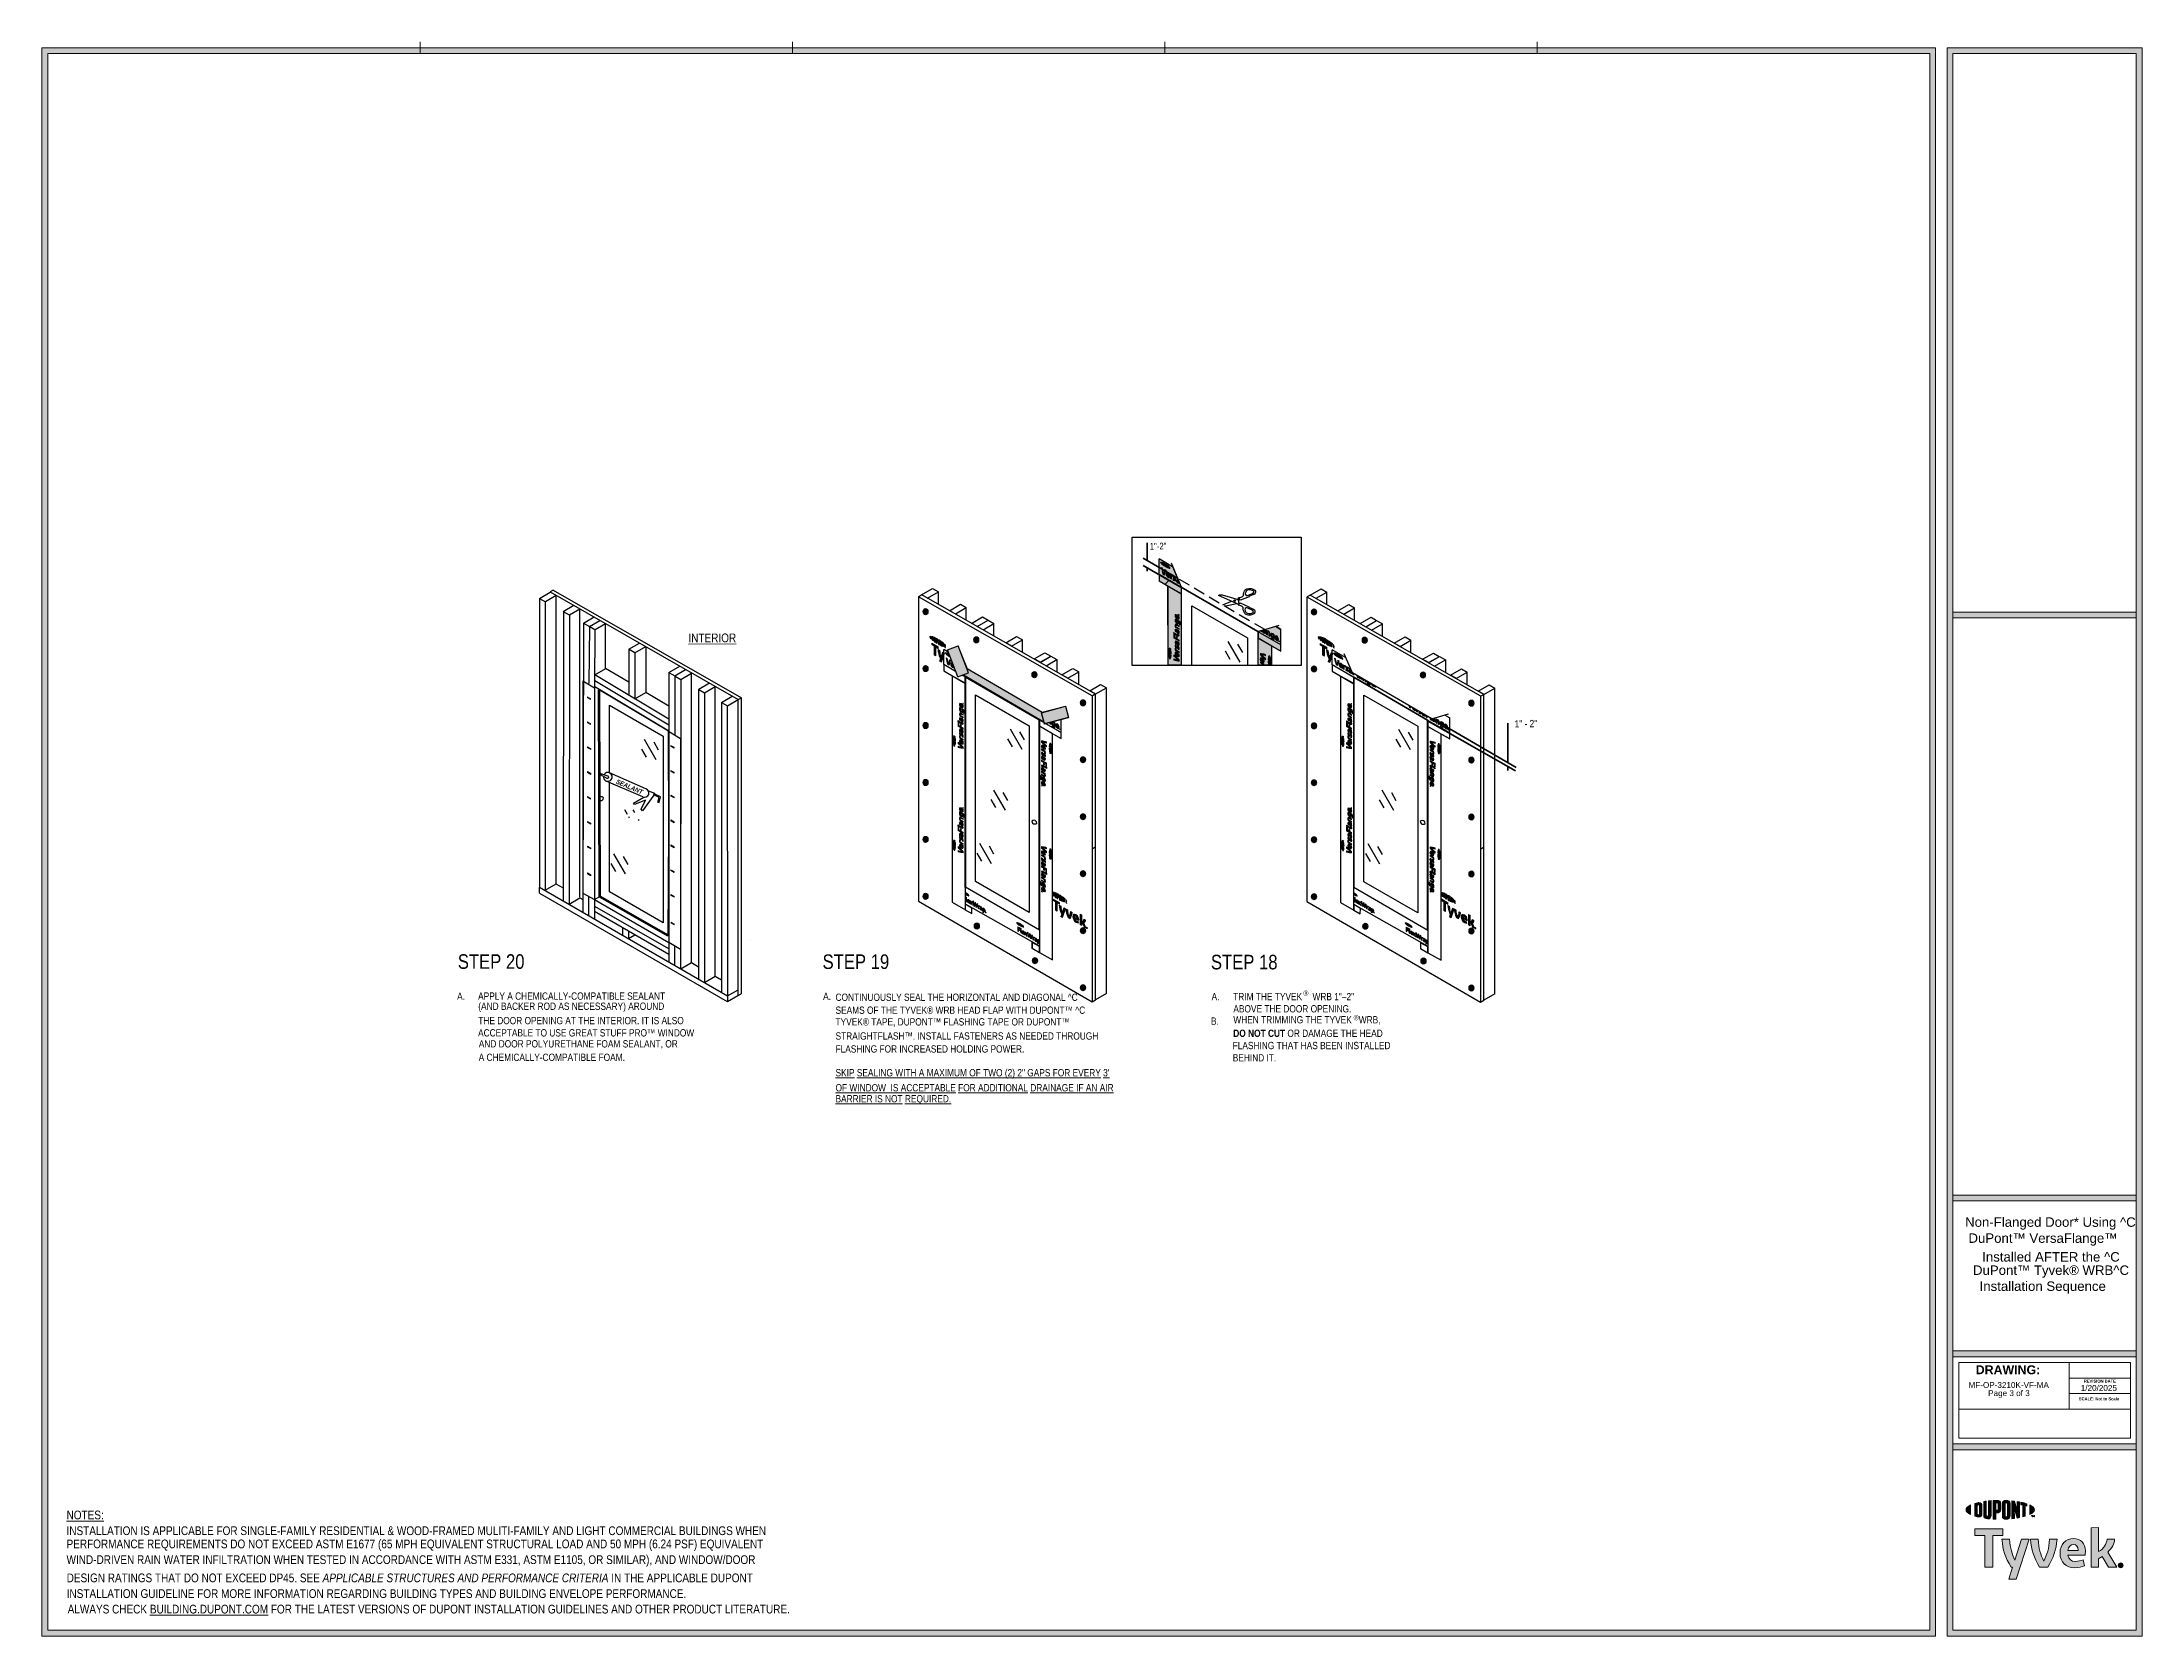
# Model space of a CAD drawing. Header units: inches. Extents: x -20.8 to 74.7, y -53.7 to 19.1.
# Drawn here: x 29.57 to 74.7, y -53.75 to -19.49 of the extents above; entities that cross this region are included whole.
import ezdxf

# ---------------------------------------------------------------- set-up
doc = ezdxf.new("R2010")
doc.units = ezdxf.units.IN
doc.header["$MEASUREMENT"] = 0
for name, pattern in [('AI-Linetype-0', [0.187557, 0.125038, -0.062519]), ('AI-Linetype-1', [0.187557, 0.125038, -0.062519]), ('AI-Linetype-22', [0.375113, 0.250075, -0.125038]), ('AI-Linetype-23', [0.375113, 0.250075, -0.125038]), ('AI-Linetype-24', [0.375113, 0.250075, -0.125038]), ('AI-Linetype-25', [0.375113, 0.250075, -0.125038]), ('AI-Linetype-26', [0.375113, 0.250075, -0.125038]), ('AI-Linetype-27', [0.375113, 0.250075, -0.125038]), ('AI-Linetype-28', [0.375113, 0.250075, -0.125038]), ('AI-Linetype-29', [0.375113, 0.250075, -0.125038]), ('AI-Linetype-47', [0.187557, 0.125038, -0.062519]), ('AI-Linetype-48', [0.187557, 0.125038, -0.062519])]:
    doc.linetypes.add(name, pattern=pattern)
doc.layers.get('0').update_dxf_attribs({"lineweight": 0})
for name, color, linetype, lineweight in [('.ATI-DETAIL', 7, 'Continuous', 0), ('.ATI-HATCH', 7, 'Continuous', 0), ('.ATI-TEXT', 7, 'Continuous', 0), ('G-ANNO-TTLB', 7, 'Continuous', 0), ('LOGOS', 7, 'Continuous', 0), ('TYVEK', 7, 'Continuous', 0), ('X-REF - TRACED', 7, 'Continuous', 0)]:
    doc.layers.add(name, color=color, linetype=linetype, lineweight=lineweight)
pattern_1 = [(45, (0, 0), (-7.071, 7.071), [])]

msp = doc.modelspace()

# ---------------------------------------------------------------- texts
at = {"layer": '.ATI-TEXT', "char_height": 0.2, "attachment_point": 7}
for s, insert, rotation in [('\\C240;\\c2565101;\\FArial Narrow|b0|i0|c1;\\H0.144561;\\W1.000002;1"-2"', (53.379, -30.4), 0.9999), ('\\L\\C18;\\c0;\\FArial Narrow|b0|i0|c1;\\H0.187555;\\W0.999992;INTERIOR\\l', (43.46, -32.394), 0.1123)]:
    msp.add_mtext(s, dxfattribs=dict(at, insert=insert, rotation=rotation))
for s, insert in [('\\C18;\\c0;\\FArial Narrow|b0|i0|c1;\\H0.312594;\\W1.000000;STEP 20', (38.503, -39.413)), ('\\C18;\\c0;\\FArial Narrow|b0|i0|c1;\\H0.312594;\\W1.000000;STEP 19', (46.343, -39.416)), ('\\C18;\\c0;\\FArial Narrow|b0|i0|c1;\\H0.312594;\\W1.000000;STEP 18 ', (54.69, -39.425)), ('\\C18;\\c0;\\FArial Narrow|b0|i0|c1;\\H0.156297;\\W1.000000;A.', (38.488, -40.075)), ('\\C18;\\c0;\\FArial Narrow|b0|i0|c1;\\H0.156297;\\W1.000000;APPLY A CHEMICALLY-COMPATIBLE SEALANT ', (38.939, -40.075)), ('\\C18;\\c0;\\FArial Narrow|b0|i0|c1;\\H0.156297;\\W1.000000;(AND BACKER ROD AS NECESSARY) AROUND ', (38.943, -40.338)), ('\\C18;\\c0;\\FArial Narrow|b0|i0|c1;\\H0.156297;\\W1.000000;THE DOOR OPENING AT THE INTERIOR. IT IS ALSO  ', (38.943, -40.602)), ('\\C18;\\c0;\\FArial Narrow|b0|i0|c1;\\H0.156297;\\W1.000000;ACCEPTABLE TO USE GREAT STUFF PRO™ WINDOW ', (38.939, -40.865)), ('\\C18;\\c0;\\FArial Narrow|b0|i0|c1;\\H0.156297;\\W1.000000;AND DOOR POLYURETHANE FOAM SEALANT, OR ', (38.954, -41.128)), ('\\C18;\\c0;\\FArial Narrow|b0|i0|c1;\\H0.156297;\\W1.000000;A CHEMICALLY-COMPATIBLE FOAM.', (38.952, -41.391))]:
    msp.add_mtext(s, dxfattribs=dict(at, insert=insert))
at = {"char_height": 0.2, "attachment_point": 7}
for s, insert in [('\\C18;\\c0;\\FArial|b0|i0|c1;\\H0.203186;\\W1.000000;Non-Flanged Door* Using ^C', (70.902, -45.015)), ('\\C18;\\c0;\\FArial|b0|i0|c1;\\H0.203186;\\W1.000000;DuPont™ VersaFlange™', (70.974, -45.36)), ('\\C18;\\c0;\\FArial|b0|i0|c1;\\H0.203186;\\W1.000000;Installed AFTER the ^C', (71.269, -45.704)), ('\\C18;\\c0;\\FArial|b0|i0|c1;\\H0.203186;\\W1.000000;DuPont™ Tyvek® WRB^C', (71.071, -46.049)), ('\\C18;\\c0;\\FArial|b0|i0|c1;\\H0.203186;\\W1.000000;Installation Sequence', (71.213, -46.393)), ('\\C18;\\c0;\\FArial|b0|i0|c1;\\H0.125038;\\W1.000000;MF-OP-3210K-VF-MA', (70.975, -48.418)), ('\\C18;\\c0;\\FArial|b0|i0|c1;\\H0.125038;\\W1.000000;Page 3 of 3', (71.397, -48.63)), ('\\C18;\\c0;\\FArial|b0|i0|c1;\\H0.125038;\\W1.000000;1/20/2025', (73.388, -48.482))]:
    msp.add_mtext(s, dxfattribs=dict(at, insert=insert))
at = {"layer": 'G-ANNO-TTLB', "char_height": 0.2, "attachment_point": 7}
for s, insert in [('\\C18;\\c0;\\FArial Bold|b1|i0|c1;\\H0.190324;\\W1.000000;DRAWING:', (71.13, -48.125)), ('\\C18;\\c0;\\FArial Bold|b1|i0|c1;\\H0.063441;\\W1.000000;REVISION DATE', (73.453, -48.303)), ('\\C18;\\c0;\\FArial Bold|b1|i0|c1;\\H0.063441;\\W1.000000;SCALE: Not to Scale', (73.347, -48.684))]:
    msp.add_mtext(s, dxfattribs=dict(at, insert=insert))
at = {"layer": 'TYVEK', "insert": (41.893, -35.423), "char_height": 0.2, "attachment_point": 7, "rotation": 336.714}
msp.add_mtext('\\C252;\\c8684675;\\FArial Narrow Bold Italic|b1|i1|c1;\\H0.100814;\\W0.894307;SEALANT', dxfattribs=at)

# ---------------------------------------------------------------- blocks, each defined once
blk = doc.blocks.new('Block_15')
at = {"layer": 'G-ANNO-TTLB', "true_color": 0xe02127, "transparency": 33554687}
h = blk.add_hatch(color=242, dxfattribs=at)
h.dxf.hatch_style = 2
edge = h.paths.add_edge_path()
edge.add_spline(control_points=[(70.921, -51.036), (70.921, -51.073), (70.958, -51.109), (71.021, -51.139), (71.021, -51.139), (71.021, -50.933), (71.021, -50.933), (70.958, -50.963), (70.921, -50.998), (70.921, -51.036)], knot_values=[0, 0, 0, 0, 1, 1, 1, 2, 2, 2, 3, 3, 3, 3], degree=3, periodic=0)
h = blk.add_hatch(color=242, dxfattribs=at)
h.dxf.hatch_style = 2
edge = h.paths.add_edge_path()
edge.add_spline(control_points=[(71.213, -51.12), (71.213, -51.136), (71.204, -51.141), (71.192, -51.141), (71.183, -51.141), (71.17, -51.138), (71.159, -51.135), (71.159, -51.135), (71.159, -50.938), (71.159, -50.938), (71.17, -50.935), (71.183, -50.932), (71.192, -50.932), (71.204, -50.932), (71.213, -50.937), (71.213, -50.953), (71.213, -50.953), (71.213, -51.12), (71.213, -51.12)], knot_values=[0, 0, 0, 0, 1, 1, 1, 2, 2, 2, 3, 3, 3, 4, 4, 4, 5, 5, 5, 6, 6, 6, 6], degree=3, periodic=0)
edge = h.paths.add_edge_path()
edge.add_spline(control_points=[(71.2, -50.881), (71.182, -50.881), (71.156, -50.886), (71.11, -50.9), (71.11, -50.9), (71.11, -51.173), (71.11, -51.173), (71.151, -51.185), (71.182, -51.192), (71.2, -51.192), (71.241, -51.192), (71.264, -51.167), (71.264, -51.127), (71.264, -51.127), (71.264, -50.946), (71.264, -50.946), (71.264, -50.906), (71.241, -50.881), (71.2, -50.881)], knot_values=[0, 0, 0, 0, 1, 1, 1, 2, 2, 2, 3, 3, 3, 4, 4, 4, 5, 5, 5, 6, 6, 6, 6], degree=3, periodic=0)
h = blk.add_hatch(color=242, dxfattribs=at)
h.dxf.hatch_style = 2
edge = h.paths.add_edge_path()
edge.add_spline(control_points=[(71.407, -51.152), (71.407, -51.167), (71.401, -51.177), (71.382, -51.175), (71.362, -51.173), (71.357, -51.165), (71.357, -51.146), (71.357, -51.146), (71.357, -50.849), (71.357, -50.849), (71.344, -50.851), (71.316, -50.855), (71.303, -50.857), (71.303, -50.857), (71.303, -51.156), (71.303, -51.156), (71.303, -51.204), (71.327, -51.223), (71.382, -51.229), (71.432, -51.235), (71.463, -51.21), (71.463, -51.156), (71.463, -51.156), (71.463, -50.84), (71.463, -50.84), (71.452, -50.84), (71.418, -50.843), (71.407, -50.844), (71.407, -50.844), (71.407, -51.152), (71.407, -51.152)], knot_values=[0, 0, 0, 0, 1, 1, 1, 2, 2, 2, 3, 3, 3, 4, 4, 4, 5, 5, 5, 6, 6, 6, 7, 7, 7, 8, 8, 8, 9, 9, 9, 10, 10, 10, 10], degree=3, periodic=0)
h = blk.add_hatch(color=242, dxfattribs=at)
h.dxf.hatch_style = 2
edge = h.paths.add_edge_path()
edge.add_spline(control_points=[(71.611, -51.021), (71.611, -51.039), (71.605, -51.047), (71.582, -51.047), (71.582, -51.047), (71.563, -51.047), (71.563, -51.047), (71.563, -51.047), (71.563, -50.89), (71.563, -50.89), (71.571, -50.89), (71.576, -50.889), (71.581, -50.889), (71.606, -50.889), (71.611, -50.899), (71.611, -50.916), (71.611, -50.916), (71.611, -51.021), (71.611, -51.021)], knot_values=[0, 0, 0, 0, 1, 1, 1, 2, 2, 2, 3, 3, 3, 4, 4, 4, 5, 5, 5, 6, 6, 6, 6], degree=3, periodic=0)
edge = h.paths.add_edge_path()
edge.add_spline(control_points=[(71.585, -50.834), (71.575, -50.834), (71.539, -50.835), (71.507, -50.837), (71.507, -50.837), (71.507, -51.236), (71.507, -51.236), (71.518, -51.236), (71.547, -51.238), (71.563, -51.238), (71.563, -51.238), (71.563, -51.103), (71.563, -51.103), (71.563, -51.103), (71.585, -51.103), (71.585, -51.103), (71.643, -51.103), (71.668, -51.076), (71.668, -51.026), (71.668, -51.026), (71.668, -50.908), (71.668, -50.908), (71.668, -50.858), (71.64, -50.834), (71.585, -50.834)], knot_values=[0, 0, 0, 0, 1, 1, 1, 2, 2, 2, 3, 3, 3, 4, 4, 4, 5, 5, 5, 6, 6, 6, 7, 7, 7, 8, 8, 8, 8], degree=3, periodic=0)
h = blk.add_hatch(color=242, dxfattribs=at)
h.dxf.hatch_style = 2
edge = h.paths.add_edge_path()
edge.add_spline(control_points=[(71.811, -51.161), (71.811, -51.177), (71.806, -51.185), (71.786, -51.185), (71.766, -51.186), (71.76, -51.177), (71.76, -51.161), (71.76, -51.161), (71.76, -50.912), (71.76, -50.912), (71.76, -50.896), (71.766, -50.887), (71.786, -50.887), (71.806, -50.888), (71.811, -50.896), (71.811, -50.912), (71.811, -50.912), (71.811, -51.161), (71.811, -51.161)], knot_values=[0, 0, 0, 0, 1, 1, 1, 2, 2, 2, 3, 3, 3, 4, 4, 4, 5, 5, 5, 6, 6, 6, 6], degree=3, periodic=0)
edge = h.paths.add_edge_path()
edge.add_spline(control_points=[(71.786, -50.831), (71.734, -50.829), (71.703, -50.852), (71.703, -50.904), (71.703, -50.904), (71.703, -51.166), (71.703, -51.166), (71.703, -51.221), (71.731, -51.244), (71.786, -51.241), (71.84, -51.239), (71.868, -51.219), (71.868, -51.16), (71.868, -51.16), (71.868, -50.91), (71.868, -50.91), (71.868, -50.854), (71.843, -50.834), (71.786, -50.831)], knot_values=[0, 0, 0, 0, 1, 1, 1, 2, 2, 2, 3, 3, 3, 4, 4, 4, 5, 5, 5, 6, 6, 6, 6], degree=3, periodic=0)
h = blk.add_hatch(color=242, dxfattribs=at)
h.dxf.hatch_style = 2
edge = h.paths.add_edge_path()
edge.add_spline(control_points=[(72.024, -51.054), (72.024, -51.054), (71.961, -50.851), (71.961, -50.851), (71.945, -50.849), (71.924, -50.846), (71.908, -50.845), (71.908, -50.845), (71.908, -51.228), (71.908, -51.228), (71.919, -51.227), (71.948, -51.224), (71.962, -51.222), (71.962, -51.222), (71.958, -50.996), (71.958, -50.996), (71.958, -50.996), (72.024, -51.213), (72.024, -51.213), (72.038, -51.211), (72.058, -51.207), (72.072, -51.205), (72.072, -51.205), (72.072, -50.868), (72.072, -50.868), (72.058, -50.865), (72.032, -50.861), (72.02, -50.859), (72.02, -50.859), (72.024, -51.054), (72.024, -51.054)], knot_values=[0, 0, 0, 0, 1, 1, 1, 2, 2, 2, 3, 3, 3, 4, 4, 4, 5, 5, 5, 6, 6, 6, 7, 7, 7, 8, 8, 8, 9, 9, 9, 10, 10, 10, 10], degree=3, periodic=0)
h = blk.add_hatch(color=242, dxfattribs=at)
h.dxf.hatch_style = 2
edge = h.paths.add_edge_path()
edge.add_spline(control_points=[(72.099, -50.927), (72.113, -50.929), (72.127, -50.932), (72.14, -50.935), (72.14, -50.935), (72.14, -51.19), (72.14, -51.19), (72.152, -51.187), (72.175, -51.181), (72.19, -51.176), (72.19, -51.176), (72.19, -50.947), (72.19, -50.947), (72.205, -50.951), (72.219, -50.955), (72.231, -50.958), (72.231, -50.958), (72.231, -50.909), (72.231, -50.909), (72.192, -50.895), (72.149, -50.884), (72.099, -50.874), (72.099, -50.874), (72.099, -50.927), (72.099, -50.927)], knot_values=[0, 0, 0, 0, 1, 1, 1, 2, 2, 2, 3, 3, 3, 4, 4, 4, 5, 5, 5, 6, 6, 6, 7, 7, 7, 8, 8, 8, 8], degree=3, periodic=0)
h = blk.add_hatch(color=242, dxfattribs=at)
h.dxf.hatch_style = 2
edge = h.paths.add_edge_path()
edge.add_spline(control_points=[(72.392, -51.036), (72.392, -51.073), (72.355, -51.109), (72.291, -51.139), (72.291, -51.139), (72.291, -50.933), (72.291, -50.933), (72.355, -50.963), (72.392, -50.998), (72.392, -51.036)], knot_values=[0, 0, 0, 0, 1, 1, 1, 2, 2, 2, 3, 3, 3, 3], degree=3, periodic=0)
h = blk.add_hatch(color=242, dxfattribs=at)
h.dxf.hatch_style = 2
edge = h.paths.add_edge_path()
edge.add_spline(control_points=[(72.362, -51.16), (72.362, -51.16), (72.368, -51.16), (72.368, -51.16), (72.368, -51.16), (72.377, -51.174), (72.377, -51.174), (72.377, -51.174), (72.386, -51.16), (72.386, -51.16), (72.386, -51.16), (72.392, -51.16), (72.392, -51.16), (72.392, -51.16), (72.392, -51.189), (72.392, -51.189), (72.392, -51.189), (72.386, -51.189), (72.386, -51.189), (72.386, -51.189), (72.386, -51.168), (72.386, -51.168), (72.386, -51.168), (72.377, -51.182), (72.377, -51.182), (72.377, -51.182), (72.377, -51.182), (72.377, -51.182), (72.377, -51.182), (72.367, -51.168), (72.367, -51.168), (72.367, -51.168), (72.367, -51.189), (72.367, -51.189), (72.367, -51.189), (72.362, -51.189), (72.362, -51.189), (72.362, -51.189), (72.362, -51.16), (72.362, -51.16)], knot_values=[0, 0, 0, 0, 1, 1, 1, 2, 2, 2, 3, 3, 3, 4, 4, 4, 5, 5, 5, 6, 6, 6, 7, 7, 7, 8, 8, 8, 9, 9, 9, 10, 10, 10, 11, 11, 11, 12, 12, 12, 13, 13, 13, 13], degree=3, periodic=0)
edge = h.paths.add_edge_path()
edge.add_spline(control_points=[(72.341, -51.165), (72.341, -51.165), (72.332, -51.165), (72.332, -51.165), (72.332, -51.165), (72.332, -51.16), (72.332, -51.16), (72.332, -51.16), (72.356, -51.16), (72.356, -51.16), (72.356, -51.16), (72.356, -51.165), (72.356, -51.165), (72.356, -51.165), (72.347, -51.165), (72.347, -51.165), (72.347, -51.165), (72.347, -51.189), (72.347, -51.189), (72.347, -51.189), (72.341, -51.189), (72.341, -51.189), (72.341, -51.189), (72.341, -51.165), (72.341, -51.165)], knot_values=[0, 0, 0, 0, 1, 1, 1, 2, 2, 2, 3, 3, 3, 4, 4, 4, 5, 5, 5, 6, 6, 6, 7, 7, 7, 8, 8, 8, 8], degree=3, periodic=0)
at = {"layer": 'G-ANNO-TTLB'}
for points, knots in [([(70.921, -51.036), (70.921, -51.073), (70.958, -51.109), (71.021, -51.139), (71.021, -51.139), (71.021, -50.933), (71.021, -50.933), (70.958, -50.963), (70.921, -50.998), (70.921, -51.036)], [0, 0, 0, 0, 1, 1, 1, 2, 2, 2, 3, 3, 3, 3]), ([(71.2, -50.881), (71.182, -50.881), (71.156, -50.886), (71.11, -50.9), (71.11, -50.9), (71.11, -51.173), (71.11, -51.173), (71.151, -51.185), (71.182, -51.192), (71.2, -51.192), (71.241, -51.192), (71.264, -51.167), (71.264, -51.127), (71.264, -51.127), (71.264, -50.946), (71.264, -50.946), (71.264, -50.906), (71.241, -50.881), (71.2, -50.881)], [0, 0, 0, 0, 1, 1, 1, 2, 2, 2, 3, 3, 3, 4, 4, 4, 5, 5, 5, 6, 6, 6, 6]), ([(71.213, -51.12), (71.213, -51.136), (71.204, -51.141), (71.192, -51.141), (71.183, -51.141), (71.17, -51.138), (71.159, -51.135), (71.159, -51.135), (71.159, -50.938), (71.159, -50.938), (71.17, -50.935), (71.183, -50.932), (71.192, -50.932), (71.204, -50.932), (71.213, -50.937), (71.213, -50.953), (71.213, -50.953), (71.213, -51.12), (71.213, -51.12)], [0, 0, 0, 0, 1, 1, 1, 2, 2, 2, 3, 3, 3, 4, 4, 4, 5, 5, 5, 6, 6, 6, 6]), ([(71.407, -51.152), (71.407, -51.167), (71.401, -51.177), (71.382, -51.175), (71.362, -51.173), (71.357, -51.165), (71.357, -51.146), (71.357, -51.146), (71.357, -50.849), (71.357, -50.849), (71.344, -50.851), (71.316, -50.855), (71.303, -50.857), (71.303, -50.857), (71.303, -51.156), (71.303, -51.156), (71.303, -51.204), (71.327, -51.223), (71.382, -51.229), (71.432, -51.235), (71.463, -51.21), (71.463, -51.156), (71.463, -51.156), (71.463, -50.84), (71.463, -50.84), (71.452, -50.84), (71.418, -50.843), (71.407, -50.844), (71.407, -50.844), (71.407, -51.152), (71.407, -51.152)], [0, 0, 0, 0, 1, 1, 1, 2, 2, 2, 3, 3, 3, 4, 4, 4, 5, 5, 5, 6, 6, 6, 7, 7, 7, 8, 8, 8, 9, 9, 9, 10, 10, 10, 10]), ([(71.585, -50.834), (71.575, -50.834), (71.539, -50.835), (71.507, -50.837), (71.507, -50.837), (71.507, -51.236), (71.507, -51.236), (71.518, -51.236), (71.547, -51.238), (71.563, -51.238), (71.563, -51.238), (71.563, -51.103), (71.563, -51.103), (71.563, -51.103), (71.585, -51.103), (71.585, -51.103), (71.643, -51.103), (71.668, -51.076), (71.668, -51.026), (71.668, -51.026), (71.668, -50.908), (71.668, -50.908), (71.668, -50.858), (71.64, -50.834), (71.585, -50.834)], [0, 0, 0, 0, 1, 1, 1, 2, 2, 2, 3, 3, 3, 4, 4, 4, 5, 5, 5, 6, 6, 6, 7, 7, 7, 8, 8, 8, 8]), ([(71.611, -51.021), (71.611, -51.039), (71.605, -51.047), (71.582, -51.047), (71.582, -51.047), (71.563, -51.047), (71.563, -51.047), (71.563, -51.047), (71.563, -50.89), (71.563, -50.89), (71.571, -50.89), (71.576, -50.889), (71.581, -50.889), (71.606, -50.889), (71.611, -50.899), (71.611, -50.916), (71.611, -50.916), (71.611, -51.021), (71.611, -51.021)], [0, 0, 0, 0, 1, 1, 1, 2, 2, 2, 3, 3, 3, 4, 4, 4, 5, 5, 5, 6, 6, 6, 6]), ([(71.786, -50.831), (71.734, -50.829), (71.703, -50.852), (71.703, -50.904), (71.703, -50.904), (71.703, -51.166), (71.703, -51.166), (71.703, -51.221), (71.731, -51.244), (71.786, -51.241), (71.84, -51.239), (71.868, -51.219), (71.868, -51.16), (71.868, -51.16), (71.868, -50.91), (71.868, -50.91), (71.868, -50.854), (71.843, -50.834), (71.786, -50.831)], [0, 0, 0, 0, 1, 1, 1, 2, 2, 2, 3, 3, 3, 4, 4, 4, 5, 5, 5, 6, 6, 6, 6]), ([(71.811, -51.161), (71.811, -51.177), (71.806, -51.185), (71.786, -51.185), (71.766, -51.186), (71.76, -51.177), (71.76, -51.161), (71.76, -51.161), (71.76, -50.912), (71.76, -50.912), (71.76, -50.896), (71.766, -50.887), (71.786, -50.887), (71.806, -50.888), (71.811, -50.896), (71.811, -50.912), (71.811, -50.912), (71.811, -51.161), (71.811, -51.161)], [0, 0, 0, 0, 1, 1, 1, 2, 2, 2, 3, 3, 3, 4, 4, 4, 5, 5, 5, 6, 6, 6, 6]), ([(72.024, -51.054), (72.024, -51.054), (71.961, -50.851), (71.961, -50.851), (71.945, -50.849), (71.924, -50.846), (71.908, -50.845), (71.908, -50.845), (71.908, -51.228), (71.908, -51.228), (71.919, -51.227), (71.948, -51.224), (71.962, -51.222), (71.962, -51.222), (71.958, -50.996), (71.958, -50.996), (71.958, -50.996), (72.024, -51.213), (72.024, -51.213), (72.038, -51.211), (72.058, -51.207), (72.072, -51.205), (72.072, -51.205), (72.072, -50.868), (72.072, -50.868), (72.058, -50.865), (72.032, -50.861), (72.02, -50.859), (72.02, -50.859), (72.024, -51.054), (72.024, -51.054)], [0, 0, 0, 0, 1, 1, 1, 2, 2, 2, 3, 3, 3, 4, 4, 4, 5, 5, 5, 6, 6, 6, 7, 7, 7, 8, 8, 8, 9, 9, 9, 10, 10, 10, 10]), ([(72.099, -50.927), (72.113, -50.929), (72.127, -50.932), (72.14, -50.935), (72.14, -50.935), (72.14, -51.19), (72.14, -51.19), (72.152, -51.187), (72.175, -51.181), (72.19, -51.176), (72.19, -51.176), (72.19, -50.947), (72.19, -50.947), (72.205, -50.951), (72.219, -50.955), (72.231, -50.958), (72.231, -50.958), (72.231, -50.909), (72.231, -50.909), (72.192, -50.895), (72.149, -50.884), (72.099, -50.874), (72.099, -50.874), (72.099, -50.927), (72.099, -50.927)], [0, 0, 0, 0, 1, 1, 1, 2, 2, 2, 3, 3, 3, 4, 4, 4, 5, 5, 5, 6, 6, 6, 7, 7, 7, 8, 8, 8, 8]), ([(72.392, -51.036), (72.392, -51.073), (72.355, -51.109), (72.291, -51.139), (72.291, -51.139), (72.291, -50.933), (72.291, -50.933), (72.355, -50.963), (72.392, -50.998), (72.392, -51.036)], [0, 0, 0, 0, 1, 1, 1, 2, 2, 2, 3, 3, 3, 3]), ([(72.341, -51.165), (72.341, -51.165), (72.332, -51.165), (72.332, -51.165), (72.332, -51.165), (72.332, -51.16), (72.332, -51.16), (72.332, -51.16), (72.356, -51.16), (72.356, -51.16), (72.356, -51.16), (72.356, -51.165), (72.356, -51.165), (72.356, -51.165), (72.347, -51.165), (72.347, -51.165), (72.347, -51.165), (72.347, -51.189), (72.347, -51.189), (72.347, -51.189), (72.341, -51.189), (72.341, -51.189), (72.341, -51.189), (72.341, -51.165), (72.341, -51.165)], [0, 0, 0, 0, 1, 1, 1, 2, 2, 2, 3, 3, 3, 4, 4, 4, 5, 5, 5, 6, 6, 6, 7, 7, 7, 8, 8, 8, 8]), ([(72.362, -51.16), (72.362, -51.16), (72.368, -51.16), (72.368, -51.16), (72.368, -51.16), (72.377, -51.174), (72.377, -51.174), (72.377, -51.174), (72.386, -51.16), (72.386, -51.16), (72.386, -51.16), (72.392, -51.16), (72.392, -51.16), (72.392, -51.16), (72.392, -51.189), (72.392, -51.189), (72.392, -51.189), (72.386, -51.189), (72.386, -51.189), (72.386, -51.189), (72.386, -51.168), (72.386, -51.168), (72.386, -51.168), (72.377, -51.182), (72.377, -51.182), (72.377, -51.182), (72.377, -51.182), (72.377, -51.182), (72.377, -51.182), (72.367, -51.168), (72.367, -51.168), (72.367, -51.168), (72.367, -51.189), (72.367, -51.189), (72.367, -51.189), (72.362, -51.189), (72.362, -51.189), (72.362, -51.189), (72.362, -51.16), (72.362, -51.16)], [0, 0, 0, 0, 1, 1, 1, 2, 2, 2, 3, 3, 3, 4, 4, 4, 5, 5, 5, 6, 6, 6, 7, 7, 7, 8, 8, 8, 9, 9, 9, 10, 10, 10, 11, 11, 11, 12, 12, 12, 13, 13, 13, 13])]:
    blk.add_open_spline(points, degree=3, knots=knots, dxfattribs=at)
blk = doc.blocks.new('Block_19')
at = {"layer": 'G-ANNO-TTLB', "true_color": 0x15497e, "transparency": 33554687}
h = blk.add_hatch(color=156, dxfattribs=at)
h.dxf.hatch_style = 2
h.paths.add_polyline_path([(71.713, -51.447), (71.11, -51.447), (71.11, -51.59), (71.328, -51.59), (71.328, -52.267), (71.495, -52.267), (71.495, -51.59), (71.713, -51.59)])
h = blk.add_hatch(color=156, dxfattribs=at)
h.dxf.hatch_style = 2
edge = h.paths.add_edge_path()
edge.add_spline(control_points=[(73.967, -51.947), (73.967, -51.947), (74.161, -52.267), (74.161, -52.267), (74.161, -52.267), (73.985, -52.267), (73.985, -52.267), (73.985, -52.267), (73.85, -52.039), (73.85, -52.039), (73.826, -52.056), (73.8, -52.074), (73.772, -52.091), (73.772, -52.091), (73.772, -52.267), (73.772, -52.267), (73.772, -52.267), (73.61, -52.267), (73.61, -52.267), (73.61, -52.267), (73.61, -51.427), (73.61, -51.427), (73.61, -51.427), (73.772, -51.419), (73.772, -51.419), (73.772, -51.419), (73.772, -51.936), (73.772, -51.936), (73.882, -51.864), (73.936, -51.782), (73.955, -51.668), (73.955, -51.668), (74.115, -51.668), (74.115, -51.668), (74.112, -51.769), (74.06, -51.859), (73.967, -51.947)], knot_values=[0, 0, 0, 0, 1, 1, 1, 2, 2, 2, 3, 3, 3, 4, 4, 4, 5, 5, 5, 6, 6, 6, 7, 7, 7, 8, 8, 8, 9, 9, 9, 10, 10, 10, 11, 11, 11, 12, 12, 12, 12], degree=3, periodic=0)
h = blk.add_hatch(color=156, dxfattribs=at)
h.dxf.hatch_style = 2
edge = h.paths.add_edge_path()
edge.add_spline(control_points=[(72.717, -51.668), (72.706, -51.869), (72.662, -52.005), (72.593, -52.137), (72.526, -52.005), (72.482, -51.869), (72.47, -51.668), (72.47, -51.668), (72.307, -51.668), (72.307, -51.668), (72.324, -51.904), (72.377, -52.055), (72.504, -52.267), (72.504, -52.267), (72.683, -52.267), (72.683, -52.267), (72.805, -52.055), (72.855, -51.904), (72.879, -51.668), (72.879, -51.668), (72.717, -51.668), (72.717, -51.668)], knot_values=[0, 0, 0, 0, 1, 1, 1, 2, 2, 2, 3, 3, 3, 4, 4, 4, 5, 5, 5, 6, 6, 6, 7, 7, 7, 7], degree=3, periodic=0)
h = blk.add_hatch(color=156, dxfattribs=at)
h.dxf.hatch_style = 2
edge = h.paths.add_edge_path()
edge.add_spline(control_points=[(73.11, -51.911), (73.11, -51.911), (73.332, -51.911), (73.332, -51.911), (73.332, -51.911), (73.332, -51.897), (73.332, -51.897), (73.332, -51.831), (73.297, -51.783), (73.233, -51.783), (73.165, -51.783), (73.12, -51.831), (73.11, -51.911)], knot_values=[0, 0, 0, 0, 1, 1, 1, 2, 2, 2, 3, 3, 3, 4, 4, 4, 4], degree=3, periodic=0)
edge = h.paths.add_edge_path()
edge.add_spline(control_points=[(73.465, -52.242), (73.413, -52.265), (73.337, -52.281), (73.26, -52.281), (73.071, -52.281), (72.942, -52.162), (72.942, -51.967), (72.942, -51.781), (73.06, -51.654), (73.233, -51.654), (73.386, -51.654), (73.487, -51.763), (73.487, -51.92), (73.487, -51.955), (73.485, -51.986), (73.482, -52.009), (73.482, -52.009), (73.112, -52.009), (73.112, -52.009), (73.127, -52.103), (73.182, -52.145), (73.276, -52.145), (73.334, -52.145), (73.389, -52.132), (73.439, -52.111), (73.439, -52.111), (73.465, -52.242), (73.465, -52.242)], knot_values=[0, 0, 0, 0, 1, 1, 1, 2, 2, 2, 3, 3, 3, 4, 4, 4, 5, 5, 5, 6, 6, 6, 7, 7, 7, 8, 8, 8, 9, 9, 9, 9], degree=3, periodic=0)
at = {"layer": 'G-ANNO-TTLB'}
blk.add_lwpolyline([(71.713, -51.447), (71.11, -51.447), (71.11, -51.59), (71.328, -51.59), (71.328, -52.267), (71.495, -52.267), (71.495, -51.59), (71.713, -51.59)], close=True, dxfattribs=at)
for points, knots in [([(73.967, -51.947), (73.967, -51.947), (74.161, -52.267), (74.161, -52.267), (74.161, -52.267), (73.985, -52.267), (73.985, -52.267), (73.985, -52.267), (73.85, -52.039), (73.85, -52.039), (73.826, -52.056), (73.8, -52.074), (73.772, -52.091), (73.772, -52.091), (73.772, -52.267), (73.772, -52.267), (73.772, -52.267), (73.61, -52.267), (73.61, -52.267), (73.61, -52.267), (73.61, -51.427), (73.61, -51.427), (73.61, -51.427), (73.772, -51.419), (73.772, -51.419), (73.772, -51.419), (73.772, -51.936), (73.772, -51.936), (73.882, -51.864), (73.936, -51.782), (73.955, -51.668), (73.955, -51.668), (74.115, -51.668), (74.115, -51.668), (74.112, -51.769), (74.06, -51.859), (73.967, -51.947)], [0, 0, 0, 0, 1, 1, 1, 2, 2, 2, 3, 3, 3, 4, 4, 4, 5, 5, 5, 6, 6, 6, 7, 7, 7, 8, 8, 8, 9, 9, 9, 10, 10, 10, 11, 11, 11, 12, 12, 12, 12]), ([(72.717, -51.668), (72.706, -51.869), (72.662, -52.005), (72.593, -52.137), (72.526, -52.005), (72.482, -51.869), (72.47, -51.668), (72.47, -51.668), (72.307, -51.668), (72.307, -51.668), (72.324, -51.904), (72.377, -52.055), (72.504, -52.267), (72.504, -52.267), (72.683, -52.267), (72.683, -52.267), (72.805, -52.055), (72.855, -51.904), (72.879, -51.668), (72.879, -51.668), (72.717, -51.668), (72.717, -51.668)], [0, 0, 0, 0, 1, 1, 1, 2, 2, 2, 3, 3, 3, 4, 4, 4, 5, 5, 5, 6, 6, 6, 7, 7, 7, 7]), ([(73.465, -52.242), (73.413, -52.265), (73.337, -52.281), (73.26, -52.281), (73.071, -52.281), (72.942, -52.162), (72.942, -51.967), (72.942, -51.781), (73.06, -51.654), (73.233, -51.654), (73.386, -51.654), (73.487, -51.763), (73.487, -51.92), (73.487, -51.955), (73.485, -51.986), (73.482, -52.009), (73.482, -52.009), (73.112, -52.009), (73.112, -52.009), (73.127, -52.103), (73.182, -52.145), (73.276, -52.145), (73.334, -52.145), (73.389, -52.132), (73.439, -52.111), (73.439, -52.111), (73.465, -52.242), (73.465, -52.242)], [0, 0, 0, 0, 1, 1, 1, 2, 2, 2, 3, 3, 3, 4, 4, 4, 5, 5, 5, 6, 6, 6, 7, 7, 7, 8, 8, 8, 9, 9, 9, 9]), ([(73.11, -51.911), (73.11, -51.911), (73.332, -51.911), (73.332, -51.911), (73.332, -51.911), (73.332, -51.897), (73.332, -51.897), (73.332, -51.831), (73.297, -51.783), (73.233, -51.783), (73.165, -51.783), (73.12, -51.831), (73.11, -51.911)], [0, 0, 0, 0, 1, 1, 1, 2, 2, 2, 3, 3, 3, 4, 4, 4, 4])]:
    blk.add_open_spline(points, degree=3, knots=knots, dxfattribs=at)
blk = doc.blocks.new('Block_18')
at = {"layer": 'G-ANNO-TTLB', "true_color": 0x15497e, "transparency": 33554687}
h = blk.add_hatch(color=156, dxfattribs=at)
h.dxf.hatch_style = 2
edge = h.paths.add_edge_path()
edge.add_spline(control_points=[(72.116, -51.668), (72.116, -51.668), (71.971, -52.119), (71.971, -52.119), (71.909, -51.992), (71.869, -51.86), (71.857, -51.668), (71.857, -51.668), (71.694, -51.668), (71.694, -51.668), (71.711, -51.904), (71.764, -52.055), (71.891, -52.267), (71.891, -52.267), (71.923, -52.267), (71.923, -52.267), (71.923, -52.267), (71.84, -52.525), (71.84, -52.525), (71.84, -52.525), (72.002, -52.525), (72.002, -52.525), (72.002, -52.525), (72.278, -51.668), (72.278, -51.668), (72.278, -51.668), (72.116, -51.668), (72.116, -51.668)], knot_values=[0, 0, 0, 0, 1, 1, 1, 2, 2, 2, 3, 3, 3, 4, 4, 4, 5, 5, 5, 6, 6, 6, 7, 7, 7, 8, 8, 8, 9, 9, 9, 9], degree=3, periodic=0)
at = {"layer": 'G-ANNO-TTLB'}
blk.add_open_spline([(72.116, -51.668), (72.116, -51.668), (71.971, -52.119), (71.971, -52.119), (71.909, -51.992), (71.869, -51.86), (71.857, -51.668), (71.857, -51.668), (71.694, -51.668), (71.694, -51.668), (71.711, -51.904), (71.764, -52.055), (71.891, -52.267), (71.891, -52.267), (71.923, -52.267), (71.923, -52.267), (71.923, -52.267), (71.84, -52.525), (71.84, -52.525), (71.84, -52.525), (72.002, -52.525), (72.002, -52.525), (72.002, -52.525), (72.278, -51.668), (72.278, -51.668), (72.278, -51.668), (72.116, -51.668), (72.116, -51.668)], degree=3, knots=[0, 0, 0, 0, 1, 1, 1, 2, 2, 2, 3, 3, 3, 4, 4, 4, 5, 5, 5, 6, 6, 6, 7, 7, 7, 8, 8, 8, 9, 9, 9, 9], dxfattribs=at)
blk.add_blockref('Block_19', (0, 0), dxfattribs=at)
blk = doc.blocks.new('Block_20')
at = {"layer": 'G-ANNO-TTLB', "true_color": 0x15497e, "transparency": 33554687}
h = blk.add_hatch(color=156, dxfattribs=at)
h.dxf.hatch_style = 2
edge = h.paths.add_edge_path()
edge.add_spline(control_points=[(74.239, -52.212), (74.239, -52.212), (74.239, -52.227), (74.239, -52.227), (74.239, -52.227), (74.245, -52.227), (74.245, -52.227), (74.252, -52.227), (74.255, -52.226), (74.255, -52.22), (74.255, -52.214), (74.252, -52.212), (74.245, -52.212), (74.245, -52.212), (74.239, -52.212), (74.239, -52.212)], knot_values=[0, 0, 0, 0, 1, 1, 1, 2, 2, 2, 3, 3, 3, 4, 4, 4, 5, 5, 5, 5], degree=3, periodic=0)
edge = h.paths.add_edge_path()
edge.add_spline(control_points=[(74.227, -52.202), (74.227, -52.202), (74.245, -52.202), (74.245, -52.202), (74.26, -52.202), (74.266, -52.209), (74.266, -52.22), (74.266, -52.227), (74.263, -52.233), (74.256, -52.235), (74.26, -52.242), (74.264, -52.248), (74.27, -52.255), (74.27, -52.255), (74.257, -52.255), (74.257, -52.255), (74.252, -52.249), (74.248, -52.243), (74.245, -52.237), (74.245, -52.237), (74.239, -52.237), (74.239, -52.237), (74.239, -52.237), (74.239, -52.255), (74.239, -52.255), (74.239, -52.255), (74.227, -52.255), (74.227, -52.255), (74.227, -52.255), (74.227, -52.202), (74.227, -52.202)], knot_values=[0, 0, 0, 0, 1, 1, 1, 2, 2, 2, 3, 3, 3, 4, 4, 4, 5, 5, 5, 6, 6, 6, 7, 7, 7, 8, 8, 8, 9, 9, 9, 10, 10, 10, 10], degree=3, periodic=0)
edge = h.paths.add_edge_path()
edge.add_spline(control_points=[(74.246, -52.189), (74.221, -52.189), (74.206, -52.203), (74.206, -52.23), (74.206, -52.256), (74.221, -52.271), (74.246, -52.271), (74.271, -52.271), (74.286, -52.256), (74.286, -52.23), (74.286, -52.203), (74.271, -52.189), (74.246, -52.189)], knot_values=[0, 0, 0, 0, 1, 1, 1, 2, 2, 2, 3, 3, 3, 4, 4, 4, 4], degree=3, periodic=0)
edge = h.paths.add_edge_path()
edge.add_spline(control_points=[(74.246, -52.178), (74.278, -52.178), (74.298, -52.198), (74.298, -52.23), (74.298, -52.261), (74.277, -52.281), (74.246, -52.281), (74.214, -52.281), (74.194, -52.261), (74.194, -52.23), (74.194, -52.198), (74.215, -52.178), (74.246, -52.178)], knot_values=[0, 0, 0, 0, 1, 1, 1, 2, 2, 2, 3, 3, 3, 4, 4, 4, 4], degree=3, periodic=0)
at = {"layer": 'G-ANNO-TTLB'}
for points, knots in [([(74.246, -52.178), (74.278, -52.178), (74.298, -52.198), (74.298, -52.23), (74.298, -52.261), (74.277, -52.281), (74.246, -52.281), (74.214, -52.281), (74.194, -52.261), (74.194, -52.23), (74.194, -52.198), (74.215, -52.178), (74.246, -52.178)], [0, 0, 0, 0, 1, 1, 1, 2, 2, 2, 3, 3, 3, 4, 4, 4, 4]), ([(74.246, -52.189), (74.221, -52.189), (74.206, -52.203), (74.206, -52.23), (74.206, -52.256), (74.221, -52.271), (74.246, -52.271), (74.271, -52.271), (74.286, -52.256), (74.286, -52.23), (74.286, -52.203), (74.271, -52.189), (74.246, -52.189)], [0, 0, 0, 0, 1, 1, 1, 2, 2, 2, 3, 3, 3, 4, 4, 4, 4]), ([(74.227, -52.202), (74.227, -52.202), (74.245, -52.202), (74.245, -52.202), (74.26, -52.202), (74.266, -52.209), (74.266, -52.22), (74.266, -52.227), (74.263, -52.233), (74.256, -52.235), (74.26, -52.242), (74.264, -52.248), (74.27, -52.255), (74.27, -52.255), (74.257, -52.255), (74.257, -52.255), (74.252, -52.249), (74.248, -52.243), (74.245, -52.237), (74.245, -52.237), (74.239, -52.237), (74.239, -52.237), (74.239, -52.237), (74.239, -52.255), (74.239, -52.255), (74.239, -52.255), (74.227, -52.255), (74.227, -52.255), (74.227, -52.255), (74.227, -52.202), (74.227, -52.202)], [0, 0, 0, 0, 1, 1, 1, 2, 2, 2, 3, 3, 3, 4, 4, 4, 5, 5, 5, 6, 6, 6, 7, 7, 7, 8, 8, 8, 9, 9, 9, 10, 10, 10, 10]), ([(74.239, -52.212), (74.239, -52.212), (74.239, -52.227), (74.239, -52.227), (74.239, -52.227), (74.245, -52.227), (74.245, -52.227), (74.252, -52.227), (74.255, -52.226), (74.255, -52.22), (74.255, -52.214), (74.252, -52.212), (74.245, -52.212), (74.245, -52.212), (74.239, -52.212), (74.239, -52.212)], [0, 0, 0, 0, 1, 1, 1, 2, 2, 2, 3, 3, 3, 4, 4, 4, 5, 5, 5, 5])]:
    blk.add_open_spline(points, degree=3, knots=knots, dxfattribs=at)
blk = doc.blocks.new('Block_17')
at = {"layer": 'G-ANNO-TTLB'}
for name in ['Block_18', 'Block_20']:
    blk.add_blockref(name, (0, 0), dxfattribs=at)
blk = doc.blocks.new('Block_16')
at = {"layer": 'G-ANNO-TTLB'}
blk.add_blockref('Block_17', (0, 0), dxfattribs=at)
blk = doc.blocks.new('Block_14')
at = {"layer": 'G-ANNO-TTLB'}
for name in ['Block_15', 'Block_16']:
    blk.add_blockref(name, (0, 0), dxfattribs=at)
blk = doc.blocks.new('Block_21')
at = {"layer": 'TYVEK', "color": 2, "lineweight": 25, "true_color": 0xffff00}
for points in [[(49.409, -37.661)], [(50.998, -38.562)]]:
    blk.add_lwpolyline(points, dxfattribs=at)
blk = doc.blocks.new('Block_22')
at = {"layer": 'TYVEK', "color": 1, "lineweight": 25, "true_color": 0xff0000}
for points in [[(49.851, -37.917)], [(50.998, -38.579)]]:
    blk.add_lwpolyline(points, dxfattribs=at)
blk = doc.blocks.new('Block_23')
at = {"layer": 'TYVEK', "color": 1, "lineweight": 25, "true_color": 0xff0000}
for points in [[(49.149, -37.386)], [(49.149, -37.615)]]:
    blk.add_lwpolyline(points, dxfattribs=at)
blk = doc.blocks.new('Block_24')
at = {"layer": 'TYVEK', "color": 1, "lineweight": 25, "true_color": 0xff0000}
for points in [[(49.149, -37.615)], [(50.658, -38.488)]]:
    blk.add_lwpolyline(points, dxfattribs=at)
blk = doc.blocks.new('Block_25')
at = {"layer": 'TYVEK', "color": 1, "lineweight": 25, "true_color": 0xff0000}
for points in [[(49.851, -37.917)], [(50.998, -38.579)]]:
    blk.add_lwpolyline(points, dxfattribs=at)
blk = doc.blocks.new('Block_26')
at = {"layer": 'TYVEK', "color": 18, "lineweight": 25, "true_color": 0x000000}
for points in [[(50.627, -35.97)], [(50.627, -38.351)]]:
    blk.add_lwpolyline(points, dxfattribs=at)
blk = doc.blocks.new('Block_27')
at = {"layer": 'TYVEK', "color": 4, "lineweight": 25, "true_color": 0x00ffff}
for points in [[(50.137, -37.733)], [(50.999, -38.23)]]:
    blk.add_lwpolyline(points, dxfattribs=at)
blk = doc.blocks.new('Block_28')
at = {"layer": 'TYVEK', "color": 4, "linetype": 'AI-Linetype-1', "lineweight": 25, "true_color": 0x00ffff}
blk.add_lwpolyline([(50.999, -38.56)], dxfattribs=at)
at = {"layer": 'TYVEK', "color": 4, "linetype": 'AI-Linetype-0', "lineweight": 25, "true_color": 0x00ffff}
blk.add_lwpolyline([(51.29, -38.393)], dxfattribs=at)
blk = doc.blocks.new('Block_29')
at = {"layer": 'TYVEK', "color": 4, "lineweight": 25, "true_color": 0x00ffff}
for points in [[(49.855, -37.894)], [(50.137, -37.733)]]:
    blk.add_lwpolyline(points, dxfattribs=at)
blk = doc.blocks.new('Block_30')
at = {"layer": 'TYVEK', "color": 4, "lineweight": 25, "true_color": 0x00ffff}
for points in [[(51.361, -38.23)], [(51.361, -38.694)]]:
    blk.add_lwpolyline(points, dxfattribs=at)
blk = doc.blocks.new('Block_31')
at = {"layer": 'TYVEK', "color": 4, "lineweight": 25, "true_color": 0x00ffff}
for points in [[(49.097, -37.089)], [(49.409, -37.267)]]:
    blk.add_lwpolyline(points, dxfattribs=at)
blk = doc.blocks.new('Block_32')
at = {"layer": 'TYVEK', "color": 4, "lineweight": 25, "true_color": 0x00ffff}
for points in [[(49.412, -37.659)], [(50.999, -38.56)]]:
    blk.add_lwpolyline(points, dxfattribs=at)
blk = doc.blocks.new('Block_33')
at = {"layer": 'TYVEK', "color": 2, "lineweight": 25, "true_color": 0xffff00}
for points in [[(49.409, -37.661)], [(50.998, -38.562)]]:
    blk.add_lwpolyline(points, dxfattribs=at)
blk = doc.blocks.new('Block_34')
at = {"layer": 'TYVEK', "color": 2, "lineweight": 25, "true_color": 0xffff00}
for points in [[(49.477, -37.623)], [(50.994, -38.499)]]:
    blk.add_lwpolyline(points, dxfattribs=at)
blk = doc.blocks.new('Block_35')
at = {"layer": 'TYVEK', "color": 1, "lineweight": 25, "true_color": 0xff0000}
for points in [[(49.851, -37.917)], [(50.998, -38.579)]]:
    blk.add_lwpolyline(points, dxfattribs=at)
blk = doc.blocks.new('Block_37')
at = {"layer": 'TYVEK', "true_color": 0x003b71, "transparency": 33554687}
h = blk.add_hatch(color=156, dxfattribs=at)
h.dxf.hatch_style = 2
edge = h.paths.add_edge_path()
edge.add_spline(control_points=[(49.448, -37.959), (49.447, -37.959), (49.446, -37.958), (49.445, -37.957), (49.44, -37.955), (49.439, -37.95), (49.439, -37.943), (49.439, -37.943), (49.439, -37.871), (49.439, -37.871), (49.439, -37.871), (49.423, -37.863), (49.423, -37.863), (49.423, -37.863), (49.423, -37.934), (49.423, -37.934), (49.423, -37.95), (49.428, -37.963), (49.441, -37.971), (49.444, -37.972), (49.447, -37.973), (49.449, -37.974), (49.449, -37.974), (49.448, -37.959), (49.448, -37.959)], knot_values=[0, 0, 0, 0, 1, 1, 1, 2, 2, 2, 3, 3, 3, 4, 4, 4, 5, 5, 5, 6, 6, 6, 7, 7, 7, 8, 8, 8, 8], degree=3, periodic=0)
h = blk.add_hatch(color=156, dxfattribs=at)
h.dxf.hatch_style = 2
edge = h.paths.add_edge_path()
edge.add_spline(control_points=[(49.49, -37.957), (49.49, -37.957), (49.468, -37.944), (49.468, -37.944), (49.469, -37.936), (49.473, -37.933), (49.48, -37.937), (49.486, -37.94), (49.49, -37.948), (49.49, -37.955), (49.49, -37.955), (49.49, -37.957), (49.49, -37.957)], knot_values=[0, 0, 0, 0, 1, 1, 1, 2, 2, 2, 3, 3, 3, 4, 4, 4, 4], degree=3, periodic=0)
edge = h.paths.add_edge_path()
edge.add_spline(control_points=[(49.505, -37.966), (49.505, -37.949), (49.495, -37.931), (49.48, -37.922), (49.463, -37.912), (49.452, -37.92), (49.452, -37.941), (49.452, -37.963), (49.464, -37.984), (49.483, -37.994), (49.49, -37.999), (49.498, -38.001), (49.503, -38.001), (49.503, -38.001), (49.5, -37.985), (49.5, -37.985), (49.495, -37.985), (49.49, -37.983), (49.484, -37.98), (49.475, -37.975), (49.47, -37.967), (49.468, -37.955), (49.468, -37.955), (49.505, -37.976), (49.505, -37.976), (49.505, -37.974), (49.505, -37.97), (49.505, -37.966)], knot_values=[0, 0, 0, 0, 1, 1, 1, 2, 2, 2, 3, 3, 3, 4, 4, 4, 5, 5, 5, 6, 6, 6, 7, 7, 7, 8, 8, 8, 9, 9, 9, 9], degree=3, periodic=0)
h = blk.add_hatch(color=156, dxfattribs=at)
h.dxf.hatch_style = 2
edge = h.paths.add_edge_path()
edge.add_spline(control_points=[(49.548, -37.996), (49.557, -37.991), (49.562, -37.984), (49.565, -37.972), (49.565, -37.972), (49.548, -37.963), (49.548, -37.963), (49.548, -37.97), (49.544, -37.976), (49.54, -37.98), (49.535, -37.97), (49.53, -37.958), (49.528, -37.951), (49.528, -37.951), (49.511, -37.941), (49.511, -37.941), (49.515, -37.957), (49.521, -37.969), (49.528, -37.983), (49.519, -37.989), (49.514, -37.997), (49.511, -38.009), (49.511, -38.009), (49.526, -38.018), (49.526, -38.018), (49.528, -38.009), (49.532, -38.004), (49.536, -37.999), (49.541, -38.009), (49.547, -38.022), (49.55, -38.031), (49.55, -38.031), (49.567, -38.041), (49.567, -38.041), (49.562, -38.024), (49.556, -38.012), (49.548, -37.996)], knot_values=[0, 0, 0, 0, 1, 1, 1, 2, 2, 2, 3, 3, 3, 4, 4, 4, 5, 5, 5, 6, 6, 6, 7, 7, 7, 8, 8, 8, 9, 9, 9, 10, 10, 10, 11, 11, 11, 12, 12, 12, 12], degree=3, periodic=0)
h = blk.add_hatch(color=156, dxfattribs=at)
h.dxf.hatch_style = 2
edge = h.paths.add_edge_path()
edge.add_spline(control_points=[(49.663, -38.003), (49.659, -38.029), (49.653, -38.057), (49.648, -38.07), (49.643, -38.052), (49.636, -38.017), (49.632, -37.986), (49.632, -37.986), (49.618, -37.977), (49.618, -37.977), (49.614, -38.004), (49.607, -38.031), (49.602, -38.043), (49.597, -38.025), (49.59, -37.99), (49.587, -37.96), (49.587, -37.96), (49.57, -37.95), (49.57, -37.95), (49.575, -37.984), (49.583, -38.025), (49.592, -38.055), (49.592, -38.055), (49.61, -38.066), (49.61, -38.066), (49.616, -38.052), (49.621, -38.036), (49.625, -38.017), (49.629, -38.041), (49.634, -38.063), (49.64, -38.083), (49.64, -38.083), (49.658, -38.093), (49.658, -38.093), (49.668, -38.074), (49.675, -38.042), (49.68, -38.013), (49.68, -38.013), (49.663, -38.003), (49.663, -38.003)], knot_values=[0, 0, 0, 0, 1, 1, 1, 2, 2, 2, 3, 3, 3, 4, 4, 4, 5, 5, 5, 6, 6, 6, 7, 7, 7, 8, 8, 8, 9, 9, 9, 10, 10, 10, 11, 11, 11, 12, 12, 12, 13, 13, 13, 13], degree=3, periodic=0)
h = blk.add_hatch(color=156, dxfattribs=at)
h.dxf.hatch_style = 2
edge = h.paths.add_edge_path()
edge.add_spline(control_points=[(49.711, -38.054), (49.702, -38.05), (49.693, -38.046), (49.687, -38.046), (49.687, -38.046), (49.687, -38.11), (49.687, -38.11), (49.687, -38.11), (49.703, -38.119), (49.703, -38.119), (49.703, -38.119), (49.702, -38.067), (49.702, -38.067), (49.705, -38.067), (49.708, -38.068), (49.712, -38.07), (49.714, -38.072), (49.717, -38.073), (49.719, -38.075), (49.719, -38.075), (49.721, -38.062), (49.721, -38.062), (49.719, -38.06), (49.715, -38.057), (49.711, -38.054)], knot_values=[0, 0, 0, 0, 1, 1, 1, 2, 2, 2, 3, 3, 3, 4, 4, 4, 5, 5, 5, 6, 6, 6, 7, 7, 7, 8, 8, 8, 8], degree=3, periodic=0)
h = blk.add_hatch(color=156, dxfattribs=at)
h.dxf.hatch_style = 2
edge = h.paths.add_edge_path()
edge.add_spline(control_points=[(49.759, -38.138), (49.757, -38.138), (49.754, -38.137), (49.751, -38.135), (49.745, -38.132), (49.741, -38.127), (49.741, -38.121), (49.741, -38.115), (49.745, -38.115), (49.751, -38.118), (49.754, -38.12), (49.756, -38.122), (49.759, -38.124), (49.759, -38.124), (49.759, -38.138), (49.759, -38.138)], knot_values=[0, 0, 0, 0, 1, 1, 1, 2, 2, 2, 3, 3, 3, 4, 4, 4, 5, 5, 5, 5], degree=3, periodic=0)
edge = h.paths.add_edge_path()
edge.add_spline(control_points=[(49.774, -38.119), (49.774, -38.101), (49.766, -38.086), (49.749, -38.076), (49.742, -38.072), (49.734, -38.069), (49.729, -38.069), (49.729, -38.069), (49.732, -38.085), (49.732, -38.085), (49.737, -38.085), (49.742, -38.087), (49.747, -38.09), (49.755, -38.095), (49.759, -38.101), (49.759, -38.109), (49.759, -38.109), (49.759, -38.112), (49.759, -38.112), (49.756, -38.11), (49.752, -38.107), (49.749, -38.105), (49.735, -38.097), (49.726, -38.1), (49.726, -38.113), (49.726, -38.125), (49.734, -38.138), (49.749, -38.147), (49.761, -38.154), (49.77, -38.156), (49.774, -38.156), (49.774, -38.156), (49.774, -38.119), (49.774, -38.119)], knot_values=[0, 0, 0, 0, 1, 1, 1, 2, 2, 2, 3, 3, 3, 4, 4, 4, 5, 5, 5, 6, 6, 6, 7, 7, 7, 8, 8, 8, 9, 9, 9, 10, 10, 10, 11, 11, 11, 11], degree=3, periodic=0)
h = blk.add_hatch(color=156, dxfattribs=at)
h.dxf.hatch_style = 2
edge = h.paths.add_edge_path()
edge.add_spline(control_points=[(49.811, -38.168), (49.808, -38.166), (49.806, -38.164), (49.804, -38.162), (49.804, -38.162), (49.804, -38.125), (49.804, -38.125), (49.806, -38.125), (49.808, -38.126), (49.811, -38.127), (49.822, -38.133), (49.826, -38.144), (49.826, -38.156), (49.826, -38.169), (49.821, -38.174), (49.811, -38.168)], knot_values=[0, 0, 0, 0, 1, 1, 1, 2, 2, 2, 3, 3, 3, 4, 4, 4, 5, 5, 5, 5], degree=3, periodic=0)
edge = h.paths.add_edge_path()
edge.add_spline(control_points=[(49.812, -38.112), (49.804, -38.108), (49.795, -38.105), (49.788, -38.104), (49.788, -38.104), (49.788, -38.193), (49.788, -38.193), (49.788, -38.193), (49.804, -38.202), (49.804, -38.202), (49.804, -38.202), (49.804, -38.177), (49.804, -38.177), (49.807, -38.18), (49.81, -38.182), (49.814, -38.184), (49.831, -38.194), (49.842, -38.186), (49.842, -38.164), (49.842, -38.143), (49.831, -38.123), (49.812, -38.112)], knot_values=[0, 0, 0, 0, 1, 1, 1, 2, 2, 2, 3, 3, 3, 4, 4, 4, 5, 5, 5, 6, 6, 6, 7, 7, 7, 7], degree=3, periodic=0)
h = blk.add_hatch(color=156, dxfattribs=at)
h.dxf.hatch_style = 2
edge = h.paths.add_edge_path()
edge.add_spline(control_points=[(49.846, -38.193), (49.846, -38.193), (49.846, -38.195), (49.846, -38.195), (49.846, -38.195), (49.848, -38.196), (49.848, -38.196), (49.848, -38.196), (49.848, -38.201), (49.848, -38.201), (49.848, -38.201), (49.85, -38.202), (49.85, -38.202), (49.85, -38.202), (49.85, -38.197), (49.85, -38.197), (49.85, -38.197), (49.851, -38.198), (49.851, -38.198), (49.851, -38.198), (49.851, -38.196), (49.851, -38.196), (49.851, -38.196), (49.846, -38.193), (49.846, -38.193)], knot_values=[0, 0, 0, 0, 1, 1, 1, 2, 2, 2, 3, 3, 3, 4, 4, 4, 5, 5, 5, 6, 6, 6, 7, 7, 7, 8, 8, 8, 8], degree=3, periodic=0)
edge = h.paths.add_edge_path()
edge.add_spline(control_points=[(49.857, -38.2), (49.856, -38.201), (49.856, -38.202), (49.855, -38.202), (49.855, -38.201), (49.854, -38.199), (49.853, -38.197), (49.853, -38.197), (49.852, -38.197), (49.852, -38.197), (49.852, -38.197), (49.852, -38.203), (49.852, -38.203), (49.852, -38.203), (49.853, -38.204), (49.853, -38.204), (49.853, -38.204), (49.853, -38.201), (49.853, -38.201), (49.853, -38.201), (49.853, -38.2), (49.853, -38.2), (49.854, -38.201), (49.854, -38.203), (49.855, -38.204), (49.855, -38.204), (49.856, -38.204), (49.856, -38.204), (49.856, -38.204), (49.857, -38.203), (49.857, -38.202), (49.857, -38.202), (49.857, -38.203), (49.857, -38.203), (49.857, -38.203), (49.857, -38.207), (49.857, -38.207), (49.857, -38.207), (49.859, -38.207), (49.859, -38.207), (49.859, -38.207), (49.859, -38.201), (49.859, -38.201), (49.859, -38.201), (49.857, -38.2), (49.857, -38.2)], knot_values=[0, 0, 0, 0, 1, 1, 1, 2, 2, 2, 3, 3, 3, 4, 4, 4, 5, 5, 5, 6, 6, 6, 7, 7, 7, 8, 8, 8, 9, 9, 9, 10, 10, 10, 11, 11, 11, 12, 12, 12, 13, 13, 13, 14, 14, 14, 15, 15, 15, 15], degree=3, periodic=0)
at = {"layer": 'TYVEK'}
for points, knots in [([(49.448, -37.959), (49.447, -37.959), (49.446, -37.958), (49.445, -37.957), (49.44, -37.955), (49.439, -37.95), (49.439, -37.943), (49.439, -37.943), (49.439, -37.871), (49.439, -37.871), (49.439, -37.871), (49.423, -37.863), (49.423, -37.863), (49.423, -37.863), (49.423, -37.934), (49.423, -37.934), (49.423, -37.95), (49.428, -37.963), (49.441, -37.971), (49.444, -37.972), (49.447, -37.973), (49.449, -37.974), (49.449, -37.974), (49.448, -37.959), (49.448, -37.959)], [0, 0, 0, 0, 1, 1, 1, 2, 2, 2, 3, 3, 3, 4, 4, 4, 5, 5, 5, 6, 6, 6, 7, 7, 7, 8, 8, 8, 8]), ([(49.505, -37.966), (49.505, -37.949), (49.495, -37.931), (49.48, -37.922), (49.463, -37.912), (49.452, -37.92), (49.452, -37.941), (49.452, -37.963), (49.464, -37.984), (49.483, -37.994), (49.49, -37.999), (49.498, -38.001), (49.503, -38.001), (49.503, -38.001), (49.5, -37.985), (49.5, -37.985), (49.495, -37.985), (49.49, -37.983), (49.484, -37.98), (49.475, -37.975), (49.47, -37.967), (49.468, -37.955), (49.468, -37.955), (49.505, -37.976), (49.505, -37.976), (49.505, -37.974), (49.505, -37.97), (49.505, -37.966)], [0, 0, 0, 0, 1, 1, 1, 2, 2, 2, 3, 3, 3, 4, 4, 4, 5, 5, 5, 6, 6, 6, 7, 7, 7, 8, 8, 8, 9, 9, 9, 9]), ([(49.49, -37.957), (49.49, -37.957), (49.468, -37.944), (49.468, -37.944), (49.469, -37.936), (49.473, -37.933), (49.48, -37.937), (49.486, -37.94), (49.49, -37.948), (49.49, -37.955), (49.49, -37.955), (49.49, -37.957), (49.49, -37.957)], [0, 0, 0, 0, 1, 1, 1, 2, 2, 2, 3, 3, 3, 4, 4, 4, 4]), ([(49.548, -37.996), (49.557, -37.991), (49.562, -37.984), (49.565, -37.972), (49.565, -37.972), (49.548, -37.963), (49.548, -37.963), (49.548, -37.97), (49.544, -37.976), (49.54, -37.98), (49.535, -37.97), (49.53, -37.958), (49.528, -37.951), (49.528, -37.951), (49.511, -37.941), (49.511, -37.941), (49.515, -37.957), (49.521, -37.969), (49.528, -37.983), (49.519, -37.989), (49.514, -37.997), (49.511, -38.009), (49.511, -38.009), (49.526, -38.018), (49.526, -38.018), (49.528, -38.009), (49.532, -38.004), (49.536, -37.999), (49.541, -38.009), (49.547, -38.022), (49.55, -38.031), (49.55, -38.031), (49.567, -38.041), (49.567, -38.041), (49.562, -38.024), (49.556, -38.012), (49.548, -37.996)], [0, 0, 0, 0, 1, 1, 1, 2, 2, 2, 3, 3, 3, 4, 4, 4, 5, 5, 5, 6, 6, 6, 7, 7, 7, 8, 8, 8, 9, 9, 9, 10, 10, 10, 11, 11, 11, 12, 12, 12, 12]), ([(49.663, -38.003), (49.659, -38.029), (49.653, -38.057), (49.648, -38.07), (49.643, -38.052), (49.636, -38.017), (49.632, -37.986), (49.632, -37.986), (49.618, -37.977), (49.618, -37.977), (49.614, -38.004), (49.607, -38.031), (49.602, -38.043), (49.597, -38.025), (49.59, -37.99), (49.587, -37.96), (49.587, -37.96), (49.57, -37.95), (49.57, -37.95), (49.575, -37.984), (49.583, -38.025), (49.592, -38.055), (49.592, -38.055), (49.61, -38.066), (49.61, -38.066), (49.616, -38.052), (49.621, -38.036), (49.625, -38.017), (49.629, -38.041), (49.634, -38.063), (49.64, -38.083), (49.64, -38.083), (49.658, -38.093), (49.658, -38.093), (49.668, -38.074), (49.675, -38.042), (49.68, -38.013), (49.68, -38.013), (49.663, -38.003), (49.663, -38.003)], [0, 0, 0, 0, 1, 1, 1, 2, 2, 2, 3, 3, 3, 4, 4, 4, 5, 5, 5, 6, 6, 6, 7, 7, 7, 8, 8, 8, 9, 9, 9, 10, 10, 10, 11, 11, 11, 12, 12, 12, 13, 13, 13, 13]), ([(49.711, -38.054), (49.702, -38.05), (49.693, -38.046), (49.687, -38.046), (49.687, -38.046), (49.687, -38.11), (49.687, -38.11), (49.687, -38.11), (49.703, -38.119), (49.703, -38.119), (49.703, -38.119), (49.702, -38.067), (49.702, -38.067), (49.705, -38.067), (49.708, -38.068), (49.712, -38.07), (49.714, -38.072), (49.717, -38.073), (49.719, -38.075), (49.719, -38.075), (49.721, -38.062), (49.721, -38.062), (49.719, -38.06), (49.715, -38.057), (49.711, -38.054)], [0, 0, 0, 0, 1, 1, 1, 2, 2, 2, 3, 3, 3, 4, 4, 4, 5, 5, 5, 6, 6, 6, 7, 7, 7, 8, 8, 8, 8]), ([(49.774, -38.119), (49.774, -38.101), (49.766, -38.086), (49.749, -38.076), (49.742, -38.072), (49.734, -38.069), (49.729, -38.069), (49.729, -38.069), (49.732, -38.085), (49.732, -38.085), (49.737, -38.085), (49.742, -38.087), (49.747, -38.09), (49.755, -38.095), (49.759, -38.101), (49.759, -38.109), (49.759, -38.109), (49.759, -38.112), (49.759, -38.112), (49.756, -38.11), (49.752, -38.107), (49.749, -38.105), (49.735, -38.097), (49.726, -38.1), (49.726, -38.113), (49.726, -38.125), (49.734, -38.138), (49.749, -38.147), (49.761, -38.154), (49.77, -38.156), (49.774, -38.156), (49.774, -38.156), (49.774, -38.119), (49.774, -38.119)], [0, 0, 0, 0, 1, 1, 1, 2, 2, 2, 3, 3, 3, 4, 4, 4, 5, 5, 5, 6, 6, 6, 7, 7, 7, 8, 8, 8, 9, 9, 9, 10, 10, 10, 11, 11, 11, 11]), ([(49.759, -38.138), (49.757, -38.138), (49.754, -38.137), (49.751, -38.135), (49.745, -38.132), (49.741, -38.127), (49.741, -38.121), (49.741, -38.115), (49.745, -38.115), (49.751, -38.118), (49.754, -38.12), (49.756, -38.122), (49.759, -38.124), (49.759, -38.124), (49.759, -38.138), (49.759, -38.138)], [0, 0, 0, 0, 1, 1, 1, 2, 2, 2, 3, 3, 3, 4, 4, 4, 5, 5, 5, 5]), ([(49.812, -38.112), (49.804, -38.108), (49.795, -38.105), (49.788, -38.104), (49.788, -38.104), (49.788, -38.193), (49.788, -38.193), (49.788, -38.193), (49.804, -38.202), (49.804, -38.202), (49.804, -38.202), (49.804, -38.177), (49.804, -38.177), (49.807, -38.18), (49.81, -38.182), (49.814, -38.184), (49.831, -38.194), (49.842, -38.186), (49.842, -38.164), (49.842, -38.143), (49.831, -38.123), (49.812, -38.112)], [0, 0, 0, 0, 1, 1, 1, 2, 2, 2, 3, 3, 3, 4, 4, 4, 5, 5, 5, 6, 6, 6, 7, 7, 7, 7]), ([(49.811, -38.168), (49.808, -38.166), (49.806, -38.164), (49.804, -38.162), (49.804, -38.162), (49.804, -38.125), (49.804, -38.125), (49.806, -38.125), (49.808, -38.126), (49.811, -38.127), (49.822, -38.133), (49.826, -38.144), (49.826, -38.156), (49.826, -38.169), (49.821, -38.174), (49.811, -38.168)], [0, 0, 0, 0, 1, 1, 1, 2, 2, 2, 3, 3, 3, 4, 4, 4, 5, 5, 5, 5]), ([(49.846, -38.193), (49.846, -38.193), (49.846, -38.195), (49.846, -38.195), (49.846, -38.195), (49.848, -38.196), (49.848, -38.196), (49.848, -38.196), (49.848, -38.201), (49.848, -38.201), (49.848, -38.201), (49.85, -38.202), (49.85, -38.202), (49.85, -38.202), (49.85, -38.197), (49.85, -38.197), (49.85, -38.197), (49.851, -38.198), (49.851, -38.198), (49.851, -38.198), (49.851, -38.196), (49.851, -38.196), (49.851, -38.196), (49.846, -38.193), (49.846, -38.193)], [0, 0, 0, 0, 1, 1, 1, 2, 2, 2, 3, 3, 3, 4, 4, 4, 5, 5, 5, 6, 6, 6, 7, 7, 7, 8, 8, 8, 8]), ([(49.857, -38.2), (49.856, -38.201), (49.856, -38.202), (49.855, -38.202), (49.855, -38.201), (49.854, -38.199), (49.853, -38.197), (49.853, -38.197), (49.852, -38.197), (49.852, -38.197), (49.852, -38.197), (49.852, -38.203), (49.852, -38.203), (49.852, -38.203), (49.853, -38.204), (49.853, -38.204), (49.853, -38.204), (49.853, -38.201), (49.853, -38.201), (49.853, -38.201), (49.853, -38.2), (49.853, -38.2), (49.854, -38.201), (49.854, -38.203), (49.855, -38.204), (49.855, -38.204), (49.856, -38.204), (49.856, -38.204), (49.856, -38.204), (49.857, -38.203), (49.857, -38.202), (49.857, -38.202), (49.857, -38.203), (49.857, -38.203), (49.857, -38.203), (49.857, -38.207), (49.857, -38.207), (49.857, -38.207), (49.859, -38.207), (49.859, -38.207), (49.859, -38.207), (49.859, -38.201), (49.859, -38.201), (49.859, -38.201), (49.857, -38.2), (49.857, -38.2)], [0, 0, 0, 0, 1, 1, 1, 2, 2, 2, 3, 3, 3, 4, 4, 4, 5, 5, 5, 6, 6, 6, 7, 7, 7, 8, 8, 8, 9, 9, 9, 10, 10, 10, 11, 11, 11, 12, 12, 12, 13, 13, 13, 14, 14, 14, 15, 15, 15, 15])]:
    blk.add_open_spline(points, degree=3, knots=knots, dxfattribs=at)
blk = doc.blocks.new('Block_38')
at = {"layer": 'TYVEK', "true_color": 0x003b71, "transparency": 33554687}
h = blk.add_hatch(color=156, dxfattribs=at)
h.dxf.hatch_style = 2
edge = h.paths.add_edge_path()
edge.add_spline(control_points=[(49.412, -37.767), (49.412, -37.767), (49.412, -37.796), (49.412, -37.796), (49.415, -37.796), (49.416, -37.794), (49.416, -37.79), (49.416, -37.79), (49.416, -37.777), (49.416, -37.777), (49.416, -37.773), (49.415, -37.769), (49.412, -37.767)], knot_values=[0, 0, 0, 0, 1, 1, 1, 2, 2, 2, 3, 3, 3, 4, 4, 4, 4], degree=3, periodic=0)
h = blk.add_hatch(color=156, dxfattribs=at)
h.dxf.hatch_style = 2
edge = h.paths.add_edge_path()
edge.add_spline(control_points=[(49.428, -37.815), (49.426, -37.814), (49.425, -37.812), (49.425, -37.811), (49.425, -37.811), (49.425, -37.782), (49.425, -37.782), (49.425, -37.781), (49.426, -37.78), (49.428, -37.781), (49.43, -37.782), (49.43, -37.783), (49.43, -37.785), (49.43, -37.785), (49.43, -37.813), (49.43, -37.813), (49.43, -37.815), (49.43, -37.816), (49.428, -37.815)], knot_values=[0, 0, 0, 0, 1, 1, 1, 2, 2, 2, 3, 3, 3, 4, 4, 4, 5, 5, 5, 6, 6, 6, 6], degree=3, periodic=0)
edge = h.paths.add_edge_path()
edge.add_spline(control_points=[(49.436, -37.788), (49.436, -37.782), (49.433, -37.778), (49.428, -37.775), (49.423, -37.772), (49.42, -37.772), (49.42, -37.778), (49.42, -37.778), (49.42, -37.808), (49.42, -37.808), (49.42, -37.814), (49.422, -37.818), (49.428, -37.821), (49.433, -37.824), (49.436, -37.823), (49.436, -37.816), (49.436, -37.816), (49.436, -37.788), (49.436, -37.788)], knot_values=[0, 0, 0, 0, 1, 1, 1, 2, 2, 2, 3, 3, 3, 4, 4, 4, 5, 5, 5, 6, 6, 6, 6], degree=3, periodic=0)
h = blk.add_hatch(color=156, dxfattribs=at)
h.dxf.hatch_style = 2
edge = h.paths.add_edge_path()
edge.add_spline(control_points=[(49.451, -37.813), (49.451, -37.813), (49.445, -37.787), (49.445, -37.787), (49.443, -37.786), (49.441, -37.784), (49.44, -37.783), (49.44, -37.783), (49.44, -37.826), (49.44, -37.826), (49.441, -37.827), (49.444, -37.828), (49.445, -37.829), (49.445, -37.829), (49.445, -37.803), (49.445, -37.803), (49.445, -37.803), (49.451, -37.831), (49.451, -37.831), (49.452, -37.832), (49.454, -37.833), (49.456, -37.833), (49.456, -37.833), (49.456, -37.795), (49.456, -37.795), (49.454, -37.794), (49.452, -37.792), (49.451, -37.791), (49.451, -37.791), (49.451, -37.813), (49.451, -37.813)], knot_values=[0, 0, 0, 0, 1, 1, 1, 2, 2, 2, 3, 3, 3, 4, 4, 4, 5, 5, 5, 6, 6, 6, 7, 7, 7, 8, 8, 8, 9, 9, 9, 10, 10, 10, 10], degree=3, periodic=0)
h = blk.add_hatch(color=156, dxfattribs=at)
h.dxf.hatch_style = 2
edge = h.paths.add_edge_path()
edge.add_spline(control_points=[(49.458, -37.803), (49.46, -37.804), (49.461, -37.805), (49.462, -37.806), (49.462, -37.806), (49.462, -37.835), (49.462, -37.835), (49.464, -37.836), (49.466, -37.836), (49.467, -37.836), (49.467, -37.836), (49.467, -37.811), (49.467, -37.811), (49.469, -37.812), (49.47, -37.813), (49.471, -37.814), (49.471, -37.814), (49.471, -37.809), (49.471, -37.809), (49.467, -37.805), (49.463, -37.801), (49.458, -37.797), (49.458, -37.797), (49.458, -37.803), (49.458, -37.803)], knot_values=[0, 0, 0, 0, 1, 1, 1, 2, 2, 2, 3, 3, 3, 4, 4, 4, 5, 5, 5, 6, 6, 6, 7, 7, 7, 8, 8, 8, 8], degree=3, periodic=0)
h = blk.add_hatch(color=156, dxfattribs=at)
h.dxf.hatch_style = 2
edge = h.paths.add_edge_path()
edge.add_spline(control_points=[(49.487, -37.832), (49.487, -37.836), (49.484, -37.838), (49.477, -37.838), (49.477, -37.838), (49.477, -37.815), (49.477, -37.815), (49.484, -37.822), (49.487, -37.828), (49.487, -37.832)], knot_values=[0, 0, 0, 0, 1, 1, 1, 2, 2, 2, 3, 3, 3, 3], degree=3, periodic=0)
h = blk.add_hatch(color=156, dxfattribs=at)
h.dxf.hatch_style = 2
edge = h.paths.add_edge_path()
edge.add_spline(control_points=[(49.481, -37.842), (49.481, -37.842), (49.481, -37.843), (49.481, -37.843), (49.481, -37.843), (49.482, -37.844), (49.482, -37.844), (49.482, -37.844), (49.482, -37.846), (49.482, -37.846), (49.482, -37.846), (49.483, -37.847), (49.483, -37.847), (49.483, -37.847), (49.483, -37.844), (49.483, -37.844), (49.483, -37.844), (49.484, -37.844), (49.484, -37.844), (49.484, -37.844), (49.484, -37.844), (49.484, -37.844), (49.484, -37.844), (49.481, -37.842), (49.481, -37.842)], knot_values=[0, 0, 0, 0, 1, 1, 1, 2, 2, 2, 3, 3, 3, 4, 4, 4, 5, 5, 5, 6, 6, 6, 7, 7, 7, 8, 8, 8, 8], degree=3, periodic=0)
edge = h.paths.add_edge_path()
edge.add_spline(control_points=[(49.487, -37.846), (49.487, -37.846), (49.486, -37.847), (49.486, -37.847), (49.486, -37.847), (49.485, -37.845), (49.485, -37.845), (49.485, -37.845), (49.484, -37.844), (49.484, -37.844), (49.484, -37.844), (49.484, -37.848), (49.484, -37.848), (49.484, -37.848), (49.485, -37.848), (49.485, -37.848), (49.485, -37.848), (49.485, -37.846), (49.485, -37.846), (49.485, -37.846), (49.486, -37.848), (49.486, -37.848), (49.486, -37.848), (49.486, -37.848), (49.486, -37.848), (49.486, -37.848), (49.487, -37.847), (49.487, -37.847), (49.487, -37.847), (49.487, -37.849), (49.487, -37.849), (49.487, -37.849), (49.487, -37.849), (49.487, -37.849), (49.487, -37.849), (49.487, -37.846), (49.487, -37.846), (49.487, -37.846), (49.487, -37.846), (49.487, -37.846)], knot_values=[0, 0, 0, 0, 1, 1, 1, 2, 2, 2, 3, 3, 3, 4, 4, 4, 5, 5, 5, 6, 6, 6, 7, 7, 7, 8, 8, 8, 9, 9, 9, 10, 10, 10, 11, 11, 11, 12, 12, 12, 13, 13, 13, 13], degree=3, periodic=0)
at = {"layer": 'TYVEK'}
for points, knots in [([(49.412, -37.767), (49.412, -37.767), (49.412, -37.796), (49.412, -37.796), (49.415, -37.796), (49.416, -37.794), (49.416, -37.79), (49.416, -37.79), (49.416, -37.777), (49.416, -37.777), (49.416, -37.773), (49.415, -37.769), (49.412, -37.767)], [0, 0, 0, 0, 1, 1, 1, 2, 2, 2, 3, 3, 3, 4, 4, 4, 4]), ([(49.436, -37.788), (49.436, -37.782), (49.433, -37.778), (49.428, -37.775), (49.423, -37.772), (49.42, -37.772), (49.42, -37.778), (49.42, -37.778), (49.42, -37.808), (49.42, -37.808), (49.42, -37.814), (49.422, -37.818), (49.428, -37.821), (49.433, -37.824), (49.436, -37.823), (49.436, -37.816), (49.436, -37.816), (49.436, -37.788), (49.436, -37.788)], [0, 0, 0, 0, 1, 1, 1, 2, 2, 2, 3, 3, 3, 4, 4, 4, 5, 5, 5, 6, 6, 6, 6]), ([(49.428, -37.815), (49.426, -37.814), (49.425, -37.812), (49.425, -37.811), (49.425, -37.811), (49.425, -37.782), (49.425, -37.782), (49.425, -37.781), (49.426, -37.78), (49.428, -37.781), (49.43, -37.782), (49.43, -37.783), (49.43, -37.785), (49.43, -37.785), (49.43, -37.813), (49.43, -37.813), (49.43, -37.815), (49.43, -37.816), (49.428, -37.815)], [0, 0, 0, 0, 1, 1, 1, 2, 2, 2, 3, 3, 3, 4, 4, 4, 5, 5, 5, 6, 6, 6, 6]), ([(49.451, -37.813), (49.451, -37.813), (49.445, -37.787), (49.445, -37.787), (49.443, -37.786), (49.441, -37.784), (49.44, -37.783), (49.44, -37.783), (49.44, -37.826), (49.44, -37.826), (49.441, -37.827), (49.444, -37.828), (49.445, -37.829), (49.445, -37.829), (49.445, -37.803), (49.445, -37.803), (49.445, -37.803), (49.451, -37.831), (49.451, -37.831), (49.452, -37.832), (49.454, -37.833), (49.456, -37.833), (49.456, -37.833), (49.456, -37.795), (49.456, -37.795), (49.454, -37.794), (49.452, -37.792), (49.451, -37.791), (49.451, -37.791), (49.451, -37.813), (49.451, -37.813)], [0, 0, 0, 0, 1, 1, 1, 2, 2, 2, 3, 3, 3, 4, 4, 4, 5, 5, 5, 6, 6, 6, 7, 7, 7, 8, 8, 8, 9, 9, 9, 10, 10, 10, 10]), ([(49.458, -37.803), (49.46, -37.804), (49.461, -37.805), (49.462, -37.806), (49.462, -37.806), (49.462, -37.835), (49.462, -37.835), (49.464, -37.836), (49.466, -37.836), (49.467, -37.836), (49.467, -37.836), (49.467, -37.811), (49.467, -37.811), (49.469, -37.812), (49.47, -37.813), (49.471, -37.814), (49.471, -37.814), (49.471, -37.809), (49.471, -37.809), (49.467, -37.805), (49.463, -37.801), (49.458, -37.797), (49.458, -37.797), (49.458, -37.803), (49.458, -37.803)], [0, 0, 0, 0, 1, 1, 1, 2, 2, 2, 3, 3, 3, 4, 4, 4, 5, 5, 5, 6, 6, 6, 7, 7, 7, 8, 8, 8, 8]), ([(49.487, -37.832), (49.487, -37.836), (49.484, -37.838), (49.477, -37.838), (49.477, -37.838), (49.477, -37.815), (49.477, -37.815), (49.484, -37.822), (49.487, -37.828), (49.487, -37.832)], [0, 0, 0, 0, 1, 1, 1, 2, 2, 2, 3, 3, 3, 3]), ([(49.481, -37.842), (49.481, -37.842), (49.481, -37.843), (49.481, -37.843), (49.481, -37.843), (49.482, -37.844), (49.482, -37.844), (49.482, -37.844), (49.482, -37.846), (49.482, -37.846), (49.482, -37.846), (49.483, -37.847), (49.483, -37.847), (49.483, -37.847), (49.483, -37.844), (49.483, -37.844), (49.483, -37.844), (49.484, -37.844), (49.484, -37.844), (49.484, -37.844), (49.484, -37.844), (49.484, -37.844), (49.484, -37.844), (49.481, -37.842), (49.481, -37.842)], [0, 0, 0, 0, 1, 1, 1, 2, 2, 2, 3, 3, 3, 4, 4, 4, 5, 5, 5, 6, 6, 6, 7, 7, 7, 8, 8, 8, 8]), ([(49.487, -37.846), (49.487, -37.846), (49.486, -37.847), (49.486, -37.847), (49.486, -37.847), (49.485, -37.845), (49.485, -37.845), (49.485, -37.845), (49.484, -37.844), (49.484, -37.844), (49.484, -37.844), (49.484, -37.848), (49.484, -37.848), (49.484, -37.848), (49.485, -37.848), (49.485, -37.848), (49.485, -37.848), (49.485, -37.846), (49.485, -37.846), (49.485, -37.846), (49.486, -37.848), (49.486, -37.848), (49.486, -37.848), (49.486, -37.848), (49.486, -37.848), (49.486, -37.848), (49.487, -37.847), (49.487, -37.847), (49.487, -37.847), (49.487, -37.849), (49.487, -37.849), (49.487, -37.849), (49.487, -37.849), (49.487, -37.849), (49.487, -37.849), (49.487, -37.846), (49.487, -37.846), (49.487, -37.846), (49.487, -37.846), (49.487, -37.846)], [0, 0, 0, 0, 1, 1, 1, 2, 2, 2, 3, 3, 3, 4, 4, 4, 5, 5, 5, 6, 6, 6, 7, 7, 7, 8, 8, 8, 9, 9, 9, 10, 10, 10, 11, 11, 11, 12, 12, 12, 13, 13, 13, 13])]:
    blk.add_open_spline(points, degree=3, knots=knots, dxfattribs=at)
blk = doc.blocks.new('Block_36')
at = {"layer": 'TYVEK'}
for name in ['Block_38', 'Block_37']:
    blk.add_blockref(name, (0, 0), dxfattribs=at)
blk = doc.blocks.new('Block_40')
at = {"layer": 'TYVEK', "true_color": 0x003b71, "transparency": 33554687}
h = blk.add_hatch(color=156, dxfattribs=at)
h.dxf.hatch_style = 2
edge = h.paths.add_edge_path()
edge.add_spline(control_points=[(50.587, -38.531), (50.587, -38.531), (50.538, -38.503), (50.538, -38.503), (50.538, -38.503), (50.538, -38.596), (50.538, -38.596), (50.538, -38.596), (50.555, -38.605), (50.555, -38.605), (50.555, -38.605), (50.555, -38.57), (50.555, -38.57), (50.555, -38.57), (50.582, -38.586), (50.582, -38.586), (50.582, -38.586), (50.582, -38.569), (50.582, -38.569), (50.582, -38.569), (50.555, -38.554), (50.555, -38.554), (50.555, -38.554), (50.555, -38.528), (50.555, -38.528), (50.555, -38.528), (50.587, -38.547), (50.587, -38.547), (50.587, -38.547), (50.587, -38.531), (50.587, -38.531)], knot_values=[0, 0, 0, 0, 1, 1, 1, 2, 2, 2, 3, 3, 3, 4, 4, 4, 5, 5, 5, 6, 6, 6, 7, 7, 7, 8, 8, 8, 9, 9, 9, 10, 10, 10, 10], degree=3, periodic=0)
h = blk.add_hatch(color=156, dxfattribs=at)
h.dxf.hatch_style = 2
edge = h.paths.add_edge_path()
edge.add_spline(control_points=[(50.623, -38.631), (50.622, -38.63), (50.621, -38.63), (50.62, -38.629), (50.615, -38.626), (50.614, -38.622), (50.614, -38.614), (50.614, -38.614), (50.614, -38.543), (50.614, -38.543), (50.614, -38.543), (50.598, -38.535), (50.598, -38.535), (50.598, -38.535), (50.598, -38.606), (50.598, -38.606), (50.598, -38.622), (50.603, -38.634), (50.616, -38.642), (50.619, -38.643), (50.622, -38.645), (50.625, -38.646), (50.625, -38.646), (50.623, -38.631), (50.623, -38.631)], knot_values=[0, 0, 0, 0, 1, 1, 1, 2, 2, 2, 3, 3, 3, 4, 4, 4, 5, 5, 5, 6, 6, 6, 7, 7, 7, 8, 8, 8, 8], degree=3, periodic=0)
h = blk.add_hatch(color=156, dxfattribs=at)
h.dxf.hatch_style = 2
edge = h.paths.add_edge_path()
edge.add_spline(control_points=[(50.665, -38.628), (50.665, -38.628), (50.643, -38.616), (50.643, -38.616), (50.644, -38.607), (50.649, -38.604), (50.655, -38.608), (50.661, -38.612), (50.665, -38.619), (50.665, -38.627), (50.665, -38.627), (50.665, -38.628), (50.665, -38.628)], knot_values=[0, 0, 0, 0, 1, 1, 1, 2, 2, 2, 3, 3, 3, 4, 4, 4, 4], degree=3, periodic=0)
edge = h.paths.add_edge_path()
edge.add_spline(control_points=[(50.68, -38.638), (50.68, -38.62), (50.67, -38.602), (50.655, -38.593), (50.638, -38.584), (50.627, -38.592), (50.627, -38.612), (50.627, -38.635), (50.64, -38.655), (50.658, -38.666), (50.666, -38.67), (50.673, -38.673), (50.678, -38.673), (50.678, -38.673), (50.675, -38.657), (50.675, -38.657), (50.671, -38.656), (50.665, -38.655), (50.66, -38.651), (50.65, -38.646), (50.645, -38.638), (50.643, -38.627), (50.643, -38.627), (50.68, -38.648), (50.68, -38.648), (50.68, -38.645), (50.68, -38.642), (50.68, -38.638)], knot_values=[0, 0, 0, 0, 1, 1, 1, 2, 2, 2, 3, 3, 3, 4, 4, 4, 5, 5, 5, 6, 6, 6, 7, 7, 7, 8, 8, 8, 9, 9, 9, 9], degree=3, periodic=0)
h = blk.add_hatch(color=156, dxfattribs=at)
h.dxf.hatch_style = 2
edge = h.paths.add_edge_path()
edge.add_spline(control_points=[(50.723, -38.668), (50.732, -38.662), (50.737, -38.656), (50.74, -38.644), (50.74, -38.644), (50.724, -38.634), (50.724, -38.634), (50.723, -38.641), (50.719, -38.647), (50.715, -38.652), (50.71, -38.642), (50.705, -38.63), (50.703, -38.623), (50.703, -38.623), (50.686, -38.613), (50.686, -38.613), (50.69, -38.628), (50.696, -38.641), (50.704, -38.655), (50.694, -38.661), (50.689, -38.668), (50.686, -38.681), (50.686, -38.681), (50.702, -38.689), (50.702, -38.689), (50.703, -38.681), (50.707, -38.675), (50.712, -38.671), (50.716, -38.681), (50.722, -38.694), (50.725, -38.703), (50.725, -38.703), (50.742, -38.712), (50.742, -38.712), (50.737, -38.696), (50.731, -38.683), (50.723, -38.668)], knot_values=[0, 0, 0, 0, 1, 1, 1, 2, 2, 2, 3, 3, 3, 4, 4, 4, 5, 5, 5, 6, 6, 6, 7, 7, 7, 8, 8, 8, 9, 9, 9, 10, 10, 10, 11, 11, 11, 12, 12, 12, 12], degree=3, periodic=0)
h = blk.add_hatch(color=156, dxfattribs=at)
h.dxf.hatch_style = 2
edge = h.paths.add_edge_path()
edge.add_spline(control_points=[(50.838, -38.675), (50.835, -38.701), (50.828, -38.729), (50.824, -38.742), (50.818, -38.723), (50.811, -38.688), (50.807, -38.657), (50.807, -38.657), (50.793, -38.649), (50.793, -38.649), (50.789, -38.676), (50.782, -38.702), (50.777, -38.715), (50.772, -38.697), (50.766, -38.661), (50.762, -38.632), (50.762, -38.632), (50.745, -38.622), (50.745, -38.622), (50.75, -38.655), (50.758, -38.696), (50.767, -38.727), (50.767, -38.727), (50.785, -38.737), (50.785, -38.737), (50.791, -38.724), (50.796, -38.707), (50.8, -38.688), (50.804, -38.712), (50.81, -38.735), (50.815, -38.755), (50.815, -38.755), (50.833, -38.765), (50.833, -38.765), (50.843, -38.745), (50.85, -38.713), (50.855, -38.685), (50.855, -38.685), (50.838, -38.675), (50.838, -38.675)], knot_values=[0, 0, 0, 0, 1, 1, 1, 2, 2, 2, 3, 3, 3, 4, 4, 4, 5, 5, 5, 6, 6, 6, 7, 7, 7, 8, 8, 8, 9, 9, 9, 10, 10, 10, 11, 11, 11, 12, 12, 12, 13, 13, 13, 13], degree=3, periodic=0)
h = blk.add_hatch(color=156, dxfattribs=at)
h.dxf.hatch_style = 2
edge = h.paths.add_edge_path()
edge.add_spline(control_points=[(50.886, -38.726), (50.878, -38.721), (50.868, -38.718), (50.862, -38.718), (50.862, -38.718), (50.862, -38.781), (50.862, -38.781), (50.862, -38.781), (50.878, -38.79), (50.878, -38.79), (50.878, -38.79), (50.878, -38.739), (50.878, -38.739), (50.88, -38.739), (50.883, -38.739), (50.887, -38.742), (50.89, -38.743), (50.892, -38.745), (50.894, -38.747), (50.894, -38.747), (50.896, -38.733), (50.896, -38.733), (50.894, -38.731), (50.89, -38.728), (50.886, -38.726)], knot_values=[0, 0, 0, 0, 1, 1, 1, 2, 2, 2, 3, 3, 3, 4, 4, 4, 5, 5, 5, 6, 6, 6, 7, 7, 7, 8, 8, 8, 8], degree=3, periodic=0)
h = blk.add_hatch(color=156, dxfattribs=at)
h.dxf.hatch_style = 2
edge = h.paths.add_edge_path()
edge.add_spline(control_points=[(50.934, -38.809), (50.932, -38.81), (50.93, -38.809), (50.926, -38.807), (50.92, -38.803), (50.917, -38.798), (50.916, -38.793), (50.916, -38.787), (50.921, -38.787), (50.926, -38.79), (50.929, -38.791), (50.931, -38.793), (50.934, -38.795), (50.934, -38.795), (50.934, -38.809), (50.934, -38.809)], knot_values=[0, 0, 0, 0, 1, 1, 1, 2, 2, 2, 3, 3, 3, 4, 4, 4, 5, 5, 5, 5], degree=3, periodic=0)
edge = h.paths.add_edge_path()
edge.add_spline(control_points=[(50.949, -38.791), (50.949, -38.773), (50.941, -38.758), (50.924, -38.748), (50.917, -38.744), (50.909, -38.741), (50.904, -38.741), (50.904, -38.741), (50.907, -38.756), (50.907, -38.756), (50.912, -38.757), (50.917, -38.759), (50.922, -38.762), (50.93, -38.766), (50.934, -38.772), (50.934, -38.781), (50.934, -38.781), (50.934, -38.784), (50.934, -38.784), (50.931, -38.782), (50.927, -38.779), (50.924, -38.777), (50.91, -38.769), (50.901, -38.771), (50.901, -38.785), (50.901, -38.796), (50.909, -38.81), (50.925, -38.819), (50.936, -38.826), (50.945, -38.827), (50.95, -38.827), (50.95, -38.827), (50.949, -38.791), (50.949, -38.791)], knot_values=[0, 0, 0, 0, 1, 1, 1, 2, 2, 2, 3, 3, 3, 4, 4, 4, 5, 5, 5, 6, 6, 6, 7, 7, 7, 8, 8, 8, 9, 9, 9, 10, 10, 10, 11, 11, 11, 11], degree=3, periodic=0)
h = blk.add_hatch(color=156, dxfattribs=at)
h.dxf.hatch_style = 2
edge = h.paths.add_edge_path()
edge.add_spline(control_points=[(50.986, -38.839), (50.983, -38.837), (50.981, -38.836), (50.979, -38.833), (50.979, -38.833), (50.979, -38.796), (50.979, -38.796), (50.981, -38.797), (50.983, -38.797), (50.986, -38.799), (50.997, -38.805), (51.001, -38.815), (51.001, -38.827), (51.001, -38.841), (50.996, -38.845), (50.986, -38.839)], knot_values=[0, 0, 0, 0, 1, 1, 1, 2, 2, 2, 3, 3, 3, 4, 4, 4, 5, 5, 5, 5], degree=3, periodic=0)
edge = h.paths.add_edge_path()
edge.add_spline(control_points=[(50.987, -38.784), (50.979, -38.779), (50.97, -38.776), (50.963, -38.776), (50.963, -38.776), (50.963, -38.864), (50.963, -38.864), (50.963, -38.864), (50.979, -38.873), (50.979, -38.873), (50.979, -38.873), (50.979, -38.848), (50.979, -38.848), (50.982, -38.851), (50.985, -38.853), (50.989, -38.856), (50.995, -38.859), (51, -38.86), (51.004, -38.86), (51.004, -38.86), (51.004, -38.799), (51.004, -38.799), (51, -38.793), (50.994, -38.788), (50.987, -38.784)], knot_values=[0, 0, 0, 0, 1, 1, 1, 2, 2, 2, 3, 3, 3, 4, 4, 4, 5, 5, 5, 6, 6, 6, 7, 7, 7, 8, 8, 8, 8], degree=3, periodic=0)
at = {"layer": 'TYVEK'}
for points, knots in [([(50.587, -38.531), (50.587, -38.531), (50.538, -38.503), (50.538, -38.503), (50.538, -38.503), (50.538, -38.596), (50.538, -38.596), (50.538, -38.596), (50.555, -38.605), (50.555, -38.605), (50.555, -38.605), (50.555, -38.57), (50.555, -38.57), (50.555, -38.57), (50.582, -38.586), (50.582, -38.586), (50.582, -38.586), (50.582, -38.569), (50.582, -38.569), (50.582, -38.569), (50.555, -38.554), (50.555, -38.554), (50.555, -38.554), (50.555, -38.528), (50.555, -38.528), (50.555, -38.528), (50.587, -38.547), (50.587, -38.547), (50.587, -38.547), (50.587, -38.531), (50.587, -38.531)], [0, 0, 0, 0, 1, 1, 1, 2, 2, 2, 3, 3, 3, 4, 4, 4, 5, 5, 5, 6, 6, 6, 7, 7, 7, 8, 8, 8, 9, 9, 9, 10, 10, 10, 10]), ([(50.623, -38.631), (50.622, -38.63), (50.621, -38.63), (50.62, -38.629), (50.615, -38.626), (50.614, -38.622), (50.614, -38.614), (50.614, -38.614), (50.614, -38.543), (50.614, -38.543), (50.614, -38.543), (50.598, -38.535), (50.598, -38.535), (50.598, -38.535), (50.598, -38.606), (50.598, -38.606), (50.598, -38.622), (50.603, -38.634), (50.616, -38.642), (50.619, -38.643), (50.622, -38.645), (50.625, -38.646), (50.625, -38.646), (50.623, -38.631), (50.623, -38.631)], [0, 0, 0, 0, 1, 1, 1, 2, 2, 2, 3, 3, 3, 4, 4, 4, 5, 5, 5, 6, 6, 6, 7, 7, 7, 8, 8, 8, 8]), ([(50.68, -38.638), (50.68, -38.62), (50.67, -38.602), (50.655, -38.593), (50.638, -38.584), (50.627, -38.592), (50.627, -38.612), (50.627, -38.635), (50.64, -38.655), (50.658, -38.666), (50.666, -38.67), (50.673, -38.673), (50.678, -38.673), (50.678, -38.673), (50.675, -38.657), (50.675, -38.657), (50.671, -38.656), (50.665, -38.655), (50.66, -38.651), (50.65, -38.646), (50.645, -38.638), (50.643, -38.627), (50.643, -38.627), (50.68, -38.648), (50.68, -38.648), (50.68, -38.645), (50.68, -38.642), (50.68, -38.638)], [0, 0, 0, 0, 1, 1, 1, 2, 2, 2, 3, 3, 3, 4, 4, 4, 5, 5, 5, 6, 6, 6, 7, 7, 7, 8, 8, 8, 9, 9, 9, 9]), ([(50.665, -38.628), (50.665, -38.628), (50.643, -38.616), (50.643, -38.616), (50.644, -38.607), (50.649, -38.604), (50.655, -38.608), (50.661, -38.612), (50.665, -38.619), (50.665, -38.627), (50.665, -38.627), (50.665, -38.628), (50.665, -38.628)], [0, 0, 0, 0, 1, 1, 1, 2, 2, 2, 3, 3, 3, 4, 4, 4, 4]), ([(50.723, -38.668), (50.732, -38.662), (50.737, -38.656), (50.74, -38.644), (50.74, -38.644), (50.724, -38.634), (50.724, -38.634), (50.723, -38.641), (50.719, -38.647), (50.715, -38.652), (50.71, -38.642), (50.705, -38.63), (50.703, -38.623), (50.703, -38.623), (50.686, -38.613), (50.686, -38.613), (50.69, -38.628), (50.696, -38.641), (50.704, -38.655), (50.694, -38.661), (50.689, -38.668), (50.686, -38.681), (50.686, -38.681), (50.702, -38.689), (50.702, -38.689), (50.703, -38.681), (50.707, -38.675), (50.712, -38.671), (50.716, -38.681), (50.722, -38.694), (50.725, -38.703), (50.725, -38.703), (50.742, -38.712), (50.742, -38.712), (50.737, -38.696), (50.731, -38.683), (50.723, -38.668)], [0, 0, 0, 0, 1, 1, 1, 2, 2, 2, 3, 3, 3, 4, 4, 4, 5, 5, 5, 6, 6, 6, 7, 7, 7, 8, 8, 8, 9, 9, 9, 10, 10, 10, 11, 11, 11, 12, 12, 12, 12]), ([(50.838, -38.675), (50.835, -38.701), (50.828, -38.729), (50.824, -38.742), (50.818, -38.723), (50.811, -38.688), (50.807, -38.657), (50.807, -38.657), (50.793, -38.649), (50.793, -38.649), (50.789, -38.676), (50.782, -38.702), (50.777, -38.715), (50.772, -38.697), (50.766, -38.661), (50.762, -38.632), (50.762, -38.632), (50.745, -38.622), (50.745, -38.622), (50.75, -38.655), (50.758, -38.696), (50.767, -38.727), (50.767, -38.727), (50.785, -38.737), (50.785, -38.737), (50.791, -38.724), (50.796, -38.707), (50.8, -38.688), (50.804, -38.712), (50.81, -38.735), (50.815, -38.755), (50.815, -38.755), (50.833, -38.765), (50.833, -38.765), (50.843, -38.745), (50.85, -38.713), (50.855, -38.685), (50.855, -38.685), (50.838, -38.675), (50.838, -38.675)], [0, 0, 0, 0, 1, 1, 1, 2, 2, 2, 3, 3, 3, 4, 4, 4, 5, 5, 5, 6, 6, 6, 7, 7, 7, 8, 8, 8, 9, 9, 9, 10, 10, 10, 11, 11, 11, 12, 12, 12, 13, 13, 13, 13]), ([(50.886, -38.726), (50.878, -38.721), (50.868, -38.718), (50.862, -38.718), (50.862, -38.718), (50.862, -38.781), (50.862, -38.781), (50.862, -38.781), (50.878, -38.79), (50.878, -38.79), (50.878, -38.79), (50.878, -38.739), (50.878, -38.739), (50.88, -38.739), (50.883, -38.739), (50.887, -38.742), (50.89, -38.743), (50.892, -38.745), (50.894, -38.747), (50.894, -38.747), (50.896, -38.733), (50.896, -38.733), (50.894, -38.731), (50.89, -38.728), (50.886, -38.726)], [0, 0, 0, 0, 1, 1, 1, 2, 2, 2, 3, 3, 3, 4, 4, 4, 5, 5, 5, 6, 6, 6, 7, 7, 7, 8, 8, 8, 8]), ([(50.949, -38.791), (50.949, -38.773), (50.941, -38.758), (50.924, -38.748), (50.917, -38.744), (50.909, -38.741), (50.904, -38.741), (50.904, -38.741), (50.907, -38.756), (50.907, -38.756), (50.912, -38.757), (50.917, -38.759), (50.922, -38.762), (50.93, -38.766), (50.934, -38.772), (50.934, -38.781), (50.934, -38.781), (50.934, -38.784), (50.934, -38.784), (50.931, -38.782), (50.927, -38.779), (50.924, -38.777), (50.91, -38.769), (50.901, -38.771), (50.901, -38.785), (50.901, -38.796), (50.909, -38.81), (50.925, -38.819), (50.936, -38.826), (50.945, -38.827), (50.95, -38.827), (50.95, -38.827), (50.949, -38.791), (50.949, -38.791)], [0, 0, 0, 0, 1, 1, 1, 2, 2, 2, 3, 3, 3, 4, 4, 4, 5, 5, 5, 6, 6, 6, 7, 7, 7, 8, 8, 8, 9, 9, 9, 10, 10, 10, 11, 11, 11, 11]), ([(50.934, -38.809), (50.932, -38.81), (50.93, -38.809), (50.926, -38.807), (50.92, -38.803), (50.917, -38.798), (50.916, -38.793), (50.916, -38.787), (50.921, -38.787), (50.926, -38.79), (50.929, -38.791), (50.931, -38.793), (50.934, -38.795), (50.934, -38.795), (50.934, -38.809), (50.934, -38.809)], [0, 0, 0, 0, 1, 1, 1, 2, 2, 2, 3, 3, 3, 4, 4, 4, 5, 5, 5, 5]), ([(50.987, -38.784), (50.979, -38.779), (50.97, -38.776), (50.963, -38.776), (50.963, -38.776), (50.963, -38.864), (50.963, -38.864), (50.963, -38.864), (50.979, -38.873), (50.979, -38.873), (50.979, -38.873), (50.979, -38.848), (50.979, -38.848), (50.982, -38.851), (50.985, -38.853), (50.989, -38.856), (50.995, -38.859), (51, -38.86), (51.004, -38.86), (51.004, -38.86), (51.004, -38.799), (51.004, -38.799), (51, -38.793), (50.994, -38.788), (50.987, -38.784)], [0, 0, 0, 0, 1, 1, 1, 2, 2, 2, 3, 3, 3, 4, 4, 4, 5, 5, 5, 6, 6, 6, 7, 7, 7, 8, 8, 8, 8]), ([(50.986, -38.839), (50.983, -38.837), (50.981, -38.836), (50.979, -38.833), (50.979, -38.833), (50.979, -38.796), (50.979, -38.796), (50.981, -38.797), (50.983, -38.797), (50.986, -38.799), (50.997, -38.805), (51.001, -38.815), (51.001, -38.827), (51.001, -38.841), (50.996, -38.845), (50.986, -38.839)], [0, 0, 0, 0, 1, 1, 1, 2, 2, 2, 3, 3, 3, 4, 4, 4, 5, 5, 5, 5])]:
    blk.add_open_spline(points, degree=3, knots=knots, dxfattribs=at)
blk = doc.blocks.new('Block_41')
at = {"layer": 'TYVEK', "true_color": 0x003b71, "transparency": 33554687}
h = blk.add_hatch(color=156, dxfattribs=at)
h.dxf.hatch_style = 2
edge = h.paths.add_edge_path()
edge.add_spline(control_points=[(50.518, -38.421), (50.518, -38.425), (50.522, -38.431), (50.528, -38.438), (50.528, -38.438), (50.528, -38.415), (50.528, -38.415), (50.521, -38.414), (50.518, -38.416), (50.518, -38.421)], knot_values=[0, 0, 0, 0, 1, 1, 1, 2, 2, 2, 3, 3, 3, 3], degree=3, periodic=0)
h = blk.add_hatch(color=156, dxfattribs=at)
h.dxf.hatch_style = 2
edge = h.paths.add_edge_path()
edge.add_spline(control_points=[(50.545, -38.448), (50.544, -38.447), (50.542, -38.446), (50.541, -38.445), (50.541, -38.445), (50.541, -38.423), (50.541, -38.423), (50.542, -38.423), (50.544, -38.424), (50.545, -38.424), (50.546, -38.425), (50.546, -38.426), (50.546, -38.428), (50.546, -38.428), (50.547, -38.447), (50.547, -38.447), (50.547, -38.448), (50.546, -38.448), (50.545, -38.448)], knot_values=[0, 0, 0, 0, 1, 1, 1, 2, 2, 2, 3, 3, 3, 4, 4, 4, 5, 5, 5, 6, 6, 6, 6], degree=3, periodic=0)
edge = h.paths.add_edge_path()
edge.add_spline(control_points=[(50.551, -38.43), (50.551, -38.425), (50.549, -38.421), (50.545, -38.419), (50.543, -38.418), (50.541, -38.417), (50.536, -38.416), (50.536, -38.416), (50.536, -38.447), (50.536, -38.447), (50.541, -38.45), (50.544, -38.453), (50.545, -38.454), (50.549, -38.456), (50.552, -38.455), (50.552, -38.45), (50.552, -38.45), (50.551, -38.43), (50.551, -38.43)], knot_values=[0, 0, 0, 0, 1, 1, 1, 2, 2, 2, 3, 3, 3, 4, 4, 4, 5, 5, 5, 6, 6, 6, 6], degree=3, periodic=0)
h = blk.add_hatch(color=156, dxfattribs=at)
h.dxf.hatch_style = 2
edge = h.paths.add_edge_path()
edge.add_spline(control_points=[(50.566, -38.461), (50.566, -38.463), (50.565, -38.464), (50.563, -38.462), (50.561, -38.461), (50.561, -38.46), (50.561, -38.458), (50.561, -38.458), (50.561, -38.424), (50.561, -38.424), (50.559, -38.423), (50.557, -38.422), (50.555, -38.422), (50.555, -38.422), (50.555, -38.456), (50.555, -38.456), (50.555, -38.461), (50.558, -38.465), (50.563, -38.468), (50.568, -38.472), (50.571, -38.471), (50.571, -38.465), (50.571, -38.465), (50.571, -38.429), (50.571, -38.429), (50.57, -38.428), (50.567, -38.427), (50.566, -38.426), (50.566, -38.426), (50.566, -38.461), (50.566, -38.461)], knot_values=[0, 0, 0, 0, 1, 1, 1, 2, 2, 2, 3, 3, 3, 4, 4, 4, 5, 5, 5, 6, 6, 6, 7, 7, 7, 8, 8, 8, 9, 9, 9, 10, 10, 10, 10], degree=3, periodic=0)
h = blk.add_hatch(color=156, dxfattribs=at)
h.dxf.hatch_style = 2
edge = h.paths.add_edge_path()
edge.add_spline(control_points=[(50.586, -38.458), (50.586, -38.46), (50.585, -38.46), (50.583, -38.459), (50.583, -38.459), (50.581, -38.458), (50.581, -38.458), (50.581, -38.458), (50.581, -38.44), (50.581, -38.44), (50.582, -38.441), (50.582, -38.441), (50.583, -38.441), (50.585, -38.443), (50.586, -38.444), (50.586, -38.446), (50.586, -38.446), (50.586, -38.458), (50.586, -38.458)], knot_values=[0, 0, 0, 0, 1, 1, 1, 2, 2, 2, 3, 3, 3, 4, 4, 4, 5, 5, 5, 6, 6, 6, 6], degree=3, periodic=0)
edge = h.paths.add_edge_path()
edge.add_spline(control_points=[(50.583, -38.435), (50.582, -38.435), (50.579, -38.433), (50.575, -38.431), (50.575, -38.431), (50.575, -38.476), (50.575, -38.476), (50.576, -38.477), (50.579, -38.479), (50.581, -38.48), (50.581, -38.48), (50.581, -38.464), (50.581, -38.464), (50.581, -38.464), (50.583, -38.466), (50.583, -38.466), (50.589, -38.469), (50.591, -38.467), (50.591, -38.462), (50.591, -38.462), (50.591, -38.448), (50.591, -38.448), (50.591, -38.443), (50.588, -38.438), (50.583, -38.435)], knot_values=[0, 0, 0, 0, 1, 1, 1, 2, 2, 2, 3, 3, 3, 4, 4, 4, 5, 5, 5, 6, 6, 6, 7, 7, 7, 8, 8, 8, 8], degree=3, periodic=0)
h = blk.add_hatch(color=156, dxfattribs=at)
h.dxf.hatch_style = 2
edge = h.paths.add_edge_path()
edge.add_spline(control_points=[(50.603, -38.486), (50.601, -38.485), (50.6, -38.484), (50.6, -38.482), (50.6, -38.482), (50.6, -38.454), (50.6, -38.454), (50.6, -38.452), (50.601, -38.451), (50.603, -38.452), (50.605, -38.454), (50.605, -38.455), (50.605, -38.457), (50.605, -38.457), (50.605, -38.485), (50.605, -38.485), (50.605, -38.487), (50.605, -38.487), (50.603, -38.486)], knot_values=[0, 0, 0, 0, 1, 1, 1, 2, 2, 2, 3, 3, 3, 4, 4, 4, 5, 5, 5, 6, 6, 6, 6], degree=3, periodic=0)
edge = h.paths.add_edge_path()
edge.add_spline(control_points=[(50.611, -38.46), (50.611, -38.453), (50.608, -38.45), (50.603, -38.446), (50.598, -38.443), (50.595, -38.444), (50.595, -38.45), (50.595, -38.45), (50.595, -38.479), (50.595, -38.479), (50.595, -38.486), (50.598, -38.49), (50.603, -38.493), (50.608, -38.495), (50.611, -38.495), (50.611, -38.488), (50.611, -38.488), (50.611, -38.46), (50.611, -38.46)], knot_values=[0, 0, 0, 0, 1, 1, 1, 2, 2, 2, 3, 3, 3, 4, 4, 4, 5, 5, 5, 6, 6, 6, 6], degree=3, periodic=0)
h = blk.add_hatch(color=156, dxfattribs=at)
h.dxf.hatch_style = 2
edge = h.paths.add_edge_path()
edge.add_spline(control_points=[(50.626, -38.485), (50.626, -38.485), (50.62, -38.458), (50.62, -38.458), (50.618, -38.457), (50.616, -38.456), (50.615, -38.455), (50.615, -38.455), (50.615, -38.498), (50.615, -38.498), (50.616, -38.498), (50.619, -38.5), (50.62, -38.5), (50.62, -38.5), (50.62, -38.475), (50.62, -38.475), (50.62, -38.475), (50.626, -38.503), (50.626, -38.503), (50.628, -38.503), (50.63, -38.504), (50.631, -38.505), (50.631, -38.505), (50.631, -38.466), (50.631, -38.466), (50.629, -38.465), (50.627, -38.463), (50.626, -38.462), (50.626, -38.462), (50.626, -38.485), (50.626, -38.485)], knot_values=[0, 0, 0, 0, 1, 1, 1, 2, 2, 2, 3, 3, 3, 4, 4, 4, 5, 5, 5, 6, 6, 6, 7, 7, 7, 8, 8, 8, 9, 9, 9, 10, 10, 10, 10], degree=3, periodic=0)
h = blk.add_hatch(color=156, dxfattribs=at)
h.dxf.hatch_style = 2
edge = h.paths.add_edge_path()
edge.add_spline(control_points=[(50.634, -38.475), (50.635, -38.476), (50.636, -38.477), (50.638, -38.478), (50.638, -38.478), (50.638, -38.507), (50.638, -38.507), (50.639, -38.507), (50.641, -38.508), (50.643, -38.508), (50.643, -38.508), (50.642, -38.482), (50.642, -38.482), (50.644, -38.483), (50.645, -38.485), (50.647, -38.486), (50.647, -38.486), (50.646, -38.48), (50.646, -38.48), (50.643, -38.476), (50.638, -38.473), (50.634, -38.469), (50.634, -38.469), (50.634, -38.475), (50.634, -38.475)], knot_values=[0, 0, 0, 0, 1, 1, 1, 2, 2, 2, 3, 3, 3, 4, 4, 4, 5, 5, 5, 6, 6, 6, 7, 7, 7, 8, 8, 8, 8], degree=3, periodic=0)
h = blk.add_hatch(color=156, dxfattribs=at)
h.dxf.hatch_style = 2
edge = h.paths.add_edge_path()
edge.add_spline(control_points=[(50.662, -38.503), (50.662, -38.508), (50.659, -38.51), (50.652, -38.509), (50.652, -38.509), (50.652, -38.486), (50.652, -38.486), (50.659, -38.493), (50.662, -38.499), (50.662, -38.503)], knot_values=[0, 0, 0, 0, 1, 1, 1, 2, 2, 2, 3, 3, 3, 3], degree=3, periodic=0)
h = blk.add_hatch(color=156, dxfattribs=at)
h.dxf.hatch_style = 2
edge = h.paths.add_edge_path()
edge.add_spline(control_points=[(50.656, -38.514), (50.656, -38.514), (50.656, -38.515), (50.656, -38.515), (50.656, -38.515), (50.657, -38.515), (50.657, -38.515), (50.657, -38.515), (50.657, -38.518), (50.657, -38.518), (50.657, -38.518), (50.658, -38.518), (50.658, -38.518), (50.658, -38.518), (50.658, -38.516), (50.658, -38.516), (50.658, -38.516), (50.659, -38.516), (50.659, -38.516), (50.659, -38.516), (50.659, -38.515), (50.659, -38.515), (50.659, -38.515), (50.656, -38.514), (50.656, -38.514)], knot_values=[0, 0, 0, 0, 1, 1, 1, 2, 2, 2, 3, 3, 3, 4, 4, 4, 5, 5, 5, 6, 6, 6, 7, 7, 7, 8, 8, 8, 8], degree=3, periodic=0)
edge = h.paths.add_edge_path()
edge.add_spline(control_points=[(50.662, -38.517), (50.662, -38.517), (50.661, -38.518), (50.661, -38.518), (50.661, -38.518), (50.66, -38.516), (50.66, -38.516), (50.66, -38.516), (50.659, -38.516), (50.659, -38.516), (50.659, -38.516), (50.659, -38.519), (50.659, -38.519), (50.659, -38.519), (50.66, -38.519), (50.66, -38.519), (50.66, -38.519), (50.66, -38.517), (50.66, -38.517), (50.66, -38.517), (50.661, -38.519), (50.661, -38.519), (50.661, -38.519), (50.662, -38.518), (50.662, -38.518), (50.662, -38.518), (50.662, -38.521), (50.662, -38.521), (50.662, -38.521), (50.662, -38.521), (50.662, -38.521), (50.662, -38.521), (50.662, -38.517), (50.662, -38.517), (50.662, -38.517), (50.662, -38.517), (50.662, -38.517)], knot_values=[0, 0, 0, 0, 1, 1, 1, 2, 2, 2, 3, 3, 3, 4, 4, 4, 5, 5, 5, 6, 6, 6, 7, 7, 7, 8, 8, 8, 9, 9, 9, 10, 10, 10, 11, 11, 11, 12, 12, 12, 12], degree=3, periodic=0)
at = {"layer": 'TYVEK'}
for points, knots in [([(50.518, -38.421), (50.518, -38.425), (50.522, -38.431), (50.528, -38.438), (50.528, -38.438), (50.528, -38.415), (50.528, -38.415), (50.521, -38.414), (50.518, -38.416), (50.518, -38.421)], [0, 0, 0, 0, 1, 1, 1, 2, 2, 2, 3, 3, 3, 3]), ([(50.551, -38.43), (50.551, -38.425), (50.549, -38.421), (50.545, -38.419), (50.543, -38.418), (50.541, -38.417), (50.536, -38.416), (50.536, -38.416), (50.536, -38.447), (50.536, -38.447), (50.541, -38.45), (50.544, -38.453), (50.545, -38.454), (50.549, -38.456), (50.552, -38.455), (50.552, -38.45), (50.552, -38.45), (50.551, -38.43), (50.551, -38.43)], [0, 0, 0, 0, 1, 1, 1, 2, 2, 2, 3, 3, 3, 4, 4, 4, 5, 5, 5, 6, 6, 6, 6]), ([(50.545, -38.448), (50.544, -38.447), (50.542, -38.446), (50.541, -38.445), (50.541, -38.445), (50.541, -38.423), (50.541, -38.423), (50.542, -38.423), (50.544, -38.424), (50.545, -38.424), (50.546, -38.425), (50.546, -38.426), (50.546, -38.428), (50.546, -38.428), (50.547, -38.447), (50.547, -38.447), (50.547, -38.448), (50.546, -38.448), (50.545, -38.448)], [0, 0, 0, 0, 1, 1, 1, 2, 2, 2, 3, 3, 3, 4, 4, 4, 5, 5, 5, 6, 6, 6, 6]), ([(50.566, -38.461), (50.566, -38.463), (50.565, -38.464), (50.563, -38.462), (50.561, -38.461), (50.561, -38.46), (50.561, -38.458), (50.561, -38.458), (50.561, -38.424), (50.561, -38.424), (50.559, -38.423), (50.557, -38.422), (50.555, -38.422), (50.555, -38.422), (50.555, -38.456), (50.555, -38.456), (50.555, -38.461), (50.558, -38.465), (50.563, -38.468), (50.568, -38.472), (50.571, -38.471), (50.571, -38.465), (50.571, -38.465), (50.571, -38.429), (50.571, -38.429), (50.57, -38.428), (50.567, -38.427), (50.566, -38.426), (50.566, -38.426), (50.566, -38.461), (50.566, -38.461)], [0, 0, 0, 0, 1, 1, 1, 2, 2, 2, 3, 3, 3, 4, 4, 4, 5, 5, 5, 6, 6, 6, 7, 7, 7, 8, 8, 8, 9, 9, 9, 10, 10, 10, 10]), ([(50.583, -38.435), (50.582, -38.435), (50.579, -38.433), (50.575, -38.431), (50.575, -38.431), (50.575, -38.476), (50.575, -38.476), (50.576, -38.477), (50.579, -38.479), (50.581, -38.48), (50.581, -38.48), (50.581, -38.464), (50.581, -38.464), (50.581, -38.464), (50.583, -38.466), (50.583, -38.466), (50.589, -38.469), (50.591, -38.467), (50.591, -38.462), (50.591, -38.462), (50.591, -38.448), (50.591, -38.448), (50.591, -38.443), (50.588, -38.438), (50.583, -38.435)], [0, 0, 0, 0, 1, 1, 1, 2, 2, 2, 3, 3, 3, 4, 4, 4, 5, 5, 5, 6, 6, 6, 7, 7, 7, 8, 8, 8, 8]), ([(50.586, -38.458), (50.586, -38.46), (50.585, -38.46), (50.583, -38.459), (50.583, -38.459), (50.581, -38.458), (50.581, -38.458), (50.581, -38.458), (50.581, -38.44), (50.581, -38.44), (50.582, -38.441), (50.582, -38.441), (50.583, -38.441), (50.585, -38.443), (50.586, -38.444), (50.586, -38.446), (50.586, -38.446), (50.586, -38.458), (50.586, -38.458)], [0, 0, 0, 0, 1, 1, 1, 2, 2, 2, 3, 3, 3, 4, 4, 4, 5, 5, 5, 6, 6, 6, 6]), ([(50.611, -38.46), (50.611, -38.453), (50.608, -38.45), (50.603, -38.446), (50.598, -38.443), (50.595, -38.444), (50.595, -38.45), (50.595, -38.45), (50.595, -38.479), (50.595, -38.479), (50.595, -38.486), (50.598, -38.49), (50.603, -38.493), (50.608, -38.495), (50.611, -38.495), (50.611, -38.488), (50.611, -38.488), (50.611, -38.46), (50.611, -38.46)], [0, 0, 0, 0, 1, 1, 1, 2, 2, 2, 3, 3, 3, 4, 4, 4, 5, 5, 5, 6, 6, 6, 6]), ([(50.603, -38.486), (50.601, -38.485), (50.6, -38.484), (50.6, -38.482), (50.6, -38.482), (50.6, -38.454), (50.6, -38.454), (50.6, -38.452), (50.601, -38.451), (50.603, -38.452), (50.605, -38.454), (50.605, -38.455), (50.605, -38.457), (50.605, -38.457), (50.605, -38.485), (50.605, -38.485), (50.605, -38.487), (50.605, -38.487), (50.603, -38.486)], [0, 0, 0, 0, 1, 1, 1, 2, 2, 2, 3, 3, 3, 4, 4, 4, 5, 5, 5, 6, 6, 6, 6]), ([(50.626, -38.485), (50.626, -38.485), (50.62, -38.458), (50.62, -38.458), (50.618, -38.457), (50.616, -38.456), (50.615, -38.455), (50.615, -38.455), (50.615, -38.498), (50.615, -38.498), (50.616, -38.498), (50.619, -38.5), (50.62, -38.5), (50.62, -38.5), (50.62, -38.475), (50.62, -38.475), (50.62, -38.475), (50.626, -38.503), (50.626, -38.503), (50.628, -38.503), (50.63, -38.504), (50.631, -38.505), (50.631, -38.505), (50.631, -38.466), (50.631, -38.466), (50.629, -38.465), (50.627, -38.463), (50.626, -38.462), (50.626, -38.462), (50.626, -38.485), (50.626, -38.485)], [0, 0, 0, 0, 1, 1, 1, 2, 2, 2, 3, 3, 3, 4, 4, 4, 5, 5, 5, 6, 6, 6, 7, 7, 7, 8, 8, 8, 9, 9, 9, 10, 10, 10, 10]), ([(50.634, -38.475), (50.635, -38.476), (50.636, -38.477), (50.638, -38.478), (50.638, -38.478), (50.638, -38.507), (50.638, -38.507), (50.639, -38.507), (50.641, -38.508), (50.643, -38.508), (50.643, -38.508), (50.642, -38.482), (50.642, -38.482), (50.644, -38.483), (50.645, -38.485), (50.647, -38.486), (50.647, -38.486), (50.646, -38.48), (50.646, -38.48), (50.643, -38.476), (50.638, -38.473), (50.634, -38.469), (50.634, -38.469), (50.634, -38.475), (50.634, -38.475)], [0, 0, 0, 0, 1, 1, 1, 2, 2, 2, 3, 3, 3, 4, 4, 4, 5, 5, 5, 6, 6, 6, 7, 7, 7, 8, 8, 8, 8]), ([(50.662, -38.503), (50.662, -38.508), (50.659, -38.51), (50.652, -38.509), (50.652, -38.509), (50.652, -38.486), (50.652, -38.486), (50.659, -38.493), (50.662, -38.499), (50.662, -38.503)], [0, 0, 0, 0, 1, 1, 1, 2, 2, 2, 3, 3, 3, 3]), ([(50.656, -38.514), (50.656, -38.514), (50.656, -38.515), (50.656, -38.515), (50.656, -38.515), (50.657, -38.515), (50.657, -38.515), (50.657, -38.515), (50.657, -38.518), (50.657, -38.518), (50.657, -38.518), (50.658, -38.518), (50.658, -38.518), (50.658, -38.518), (50.658, -38.516), (50.658, -38.516), (50.658, -38.516), (50.659, -38.516), (50.659, -38.516), (50.659, -38.516), (50.659, -38.515), (50.659, -38.515), (50.659, -38.515), (50.656, -38.514), (50.656, -38.514)], [0, 0, 0, 0, 1, 1, 1, 2, 2, 2, 3, 3, 3, 4, 4, 4, 5, 5, 5, 6, 6, 6, 7, 7, 7, 8, 8, 8, 8]), ([(50.662, -38.517), (50.662, -38.517), (50.661, -38.518), (50.661, -38.518), (50.661, -38.518), (50.66, -38.516), (50.66, -38.516), (50.66, -38.516), (50.659, -38.516), (50.659, -38.516), (50.659, -38.516), (50.659, -38.519), (50.659, -38.519), (50.659, -38.519), (50.66, -38.519), (50.66, -38.519), (50.66, -38.519), (50.66, -38.517), (50.66, -38.517), (50.66, -38.517), (50.661, -38.519), (50.661, -38.519), (50.661, -38.519), (50.662, -38.518), (50.662, -38.518), (50.662, -38.518), (50.662, -38.521), (50.662, -38.521), (50.662, -38.521), (50.662, -38.521), (50.662, -38.521), (50.662, -38.521), (50.662, -38.517), (50.662, -38.517), (50.662, -38.517), (50.662, -38.517), (50.662, -38.517)], [0, 0, 0, 0, 1, 1, 1, 2, 2, 2, 3, 3, 3, 4, 4, 4, 5, 5, 5, 6, 6, 6, 7, 7, 7, 8, 8, 8, 9, 9, 9, 10, 10, 10, 11, 11, 11, 12, 12, 12, 12])]:
    blk.add_open_spline(points, degree=3, knots=knots, dxfattribs=at)
blk = doc.blocks.new('Block_39')
at = {"layer": 'TYVEK'}
for name in ['Block_41', 'Block_40']:
    blk.add_blockref(name, (0, 0), dxfattribs=at)
blk = doc.blocks.new('Block_43')
at = {"layer": 'TYVEK', "true_color": 0x18467f, "transparency": 33554687}
h = blk.add_hatch(color=156, dxfattribs=at)
h.dxf.hatch_style = 2
edge = h.paths.add_edge_path()
edge.add_spline(control_points=[(51.225, -36.958), (51.223, -36.956), (51.222, -36.955), (51.222, -36.952), (51.222, -36.949), (51.223, -36.949), (51.225, -36.95), (51.225, -36.95), (51.258, -36.969), (51.258, -36.969), (51.26, -36.97), (51.262, -36.972), (51.261, -36.975), (51.261, -36.978), (51.26, -36.978), (51.258, -36.977), (51.258, -36.977), (51.225, -36.958), (51.225, -36.958)], knot_values=[0, 0, 0, 0, 1, 1, 1, 2, 2, 2, 3, 3, 3, 4, 4, 4, 5, 5, 5, 6, 6, 6, 6], degree=3, periodic=0)
edge = h.paths.add_edge_path()
edge.add_spline(control_points=[(51.269, -36.979), (51.269, -36.971), (51.266, -36.965), (51.259, -36.961), (51.259, -36.961), (51.225, -36.941), (51.225, -36.941), (51.217, -36.937), (51.214, -36.939), (51.215, -36.948), (51.215, -36.956), (51.218, -36.962), (51.226, -36.966), (51.226, -36.966), (51.258, -36.985), (51.258, -36.985), (51.266, -36.989), (51.268, -36.987), (51.269, -36.979)], knot_values=[0, 0, 0, 0, 1, 1, 1, 2, 2, 2, 3, 3, 3, 4, 4, 4, 5, 5, 5, 6, 6, 6, 6], degree=3, periodic=0)
edge.add_line((51.269, -36.979), (51.269, -36.979))
h = blk.add_hatch(color=156, dxfattribs=at)
h.dxf.hatch_style = 2
edge = h.paths.add_edge_path()
edge.add_spline(control_points=[(51.244, -36.938), (51.242, -36.937), (51.24, -36.935), (51.24, -36.932), (51.24, -36.932), (51.24, -36.929), (51.24, -36.929), (51.24, -36.929), (51.261, -36.941), (51.261, -36.941), (51.261, -36.942), (51.261, -36.943), (51.261, -36.943), (51.261, -36.947), (51.26, -36.947), (51.258, -36.946), (51.258, -36.946), (51.244, -36.938), (51.244, -36.938)], knot_values=[0, 0, 0, 0, 1, 1, 1, 2, 2, 2, 3, 3, 3, 4, 4, 4, 5, 5, 5, 6, 6, 6, 6], degree=3, periodic=0)
edge = h.paths.add_edge_path()
edge.add_spline(control_points=[(51.269, -36.948), (51.269, -36.947), (51.268, -36.941), (51.268, -36.936), (51.268, -36.936), (51.215, -36.906), (51.215, -36.906), (51.215, -36.907), (51.215, -36.912), (51.215, -36.914), (51.215, -36.914), (51.233, -36.924), (51.233, -36.924), (51.233, -36.924), (51.233, -36.928), (51.233, -36.928), (51.233, -36.937), (51.237, -36.942), (51.243, -36.946), (51.243, -36.946), (51.259, -36.955), (51.259, -36.955), (51.265, -36.959), (51.269, -36.957), (51.269, -36.948)], knot_values=[0, 0, 0, 0, 1, 1, 1, 2, 2, 2, 3, 3, 3, 4, 4, 4, 5, 5, 5, 6, 6, 6, 7, 7, 7, 8, 8, 8, 8], degree=3, periodic=0)
edge.add_line((51.269, -36.948), (51.269, -36.948))
h = blk.add_hatch(color=156, dxfattribs=at)
h.dxf.hatch_style = 2
edge = h.paths.add_edge_path()
edge.add_spline(control_points=[(51.227, -36.897), (51.225, -36.896), (51.223, -36.894), (51.224, -36.892), (51.224, -36.889), (51.225, -36.889), (51.227, -36.89), (51.227, -36.89), (51.266, -36.913), (51.266, -36.913), (51.266, -36.911), (51.266, -36.906), (51.266, -36.904), (51.266, -36.904), (51.226, -36.881), (51.226, -36.881), (51.22, -36.877), (51.217, -36.88), (51.216, -36.887), (51.216, -36.895), (51.219, -36.901), (51.226, -36.905), (51.226, -36.905), (51.268, -36.929), (51.268, -36.929), (51.268, -36.928), (51.267, -36.922), (51.267, -36.921), (51.267, -36.921), (51.227, -36.897), (51.227, -36.897)], knot_values=[0, 0, 0, 0, 1, 1, 1, 2, 2, 2, 3, 3, 3, 4, 4, 4, 5, 5, 5, 6, 6, 6, 7, 7, 7, 8, 8, 8, 9, 9, 9, 10, 10, 10, 10], degree=3, periodic=0)
h = blk.add_hatch(color=156, dxfattribs=at)
h.dxf.hatch_style = 2
edge = h.paths.add_edge_path()
edge.add_spline(control_points=[(51.24, -36.998), (51.24, -36.998), (51.266, -37.004), (51.266, -37.004), (51.267, -37.001), (51.267, -36.999), (51.267, -36.996), (51.267, -36.996), (51.217, -36.967), (51.217, -36.967), (51.217, -36.969), (51.217, -36.973), (51.217, -36.976), (51.217, -36.976), (51.247, -36.992), (51.247, -36.992), (51.247, -36.992), (51.219, -36.986), (51.219, -36.986), (51.219, -36.988), (51.219, -36.991), (51.22, -36.994), (51.22, -36.994), (51.264, -37.019), (51.264, -37.019), (51.264, -37.017), (51.265, -37.014), (51.265, -37.012), (51.265, -37.012), (51.24, -36.998), (51.24, -36.998)], knot_values=[0, 0, 0, 0, 1, 1, 1, 2, 2, 2, 3, 3, 3, 4, 4, 4, 5, 5, 5, 6, 6, 6, 7, 7, 7, 8, 8, 8, 9, 9, 9, 10, 10, 10, 10], degree=3, periodic=0)
h = blk.add_hatch(color=156, dxfattribs=at)
h.dxf.hatch_style = 2
edge = h.paths.add_edge_path()
edge.add_spline(control_points=[(51.231, -36.87), (51.229, -36.869), (51.228, -36.867), (51.228, -36.865), (51.228, -36.864), (51.228, -36.862), (51.229, -36.861), (51.229, -36.861), (51.255, -36.876), (51.255, -36.876), (51.255, -36.878), (51.256, -36.88), (51.256, -36.881), (51.256, -36.883), (51.255, -36.884), (51.253, -36.883), (51.253, -36.883), (51.231, -36.87), (51.231, -36.87)], knot_values=[0, 0, 0, 0, 1, 1, 1, 2, 2, 2, 3, 3, 3, 4, 4, 4, 5, 5, 5, 6, 6, 6, 6], degree=3, periodic=0)
edge = h.paths.add_edge_path()
edge.add_spline(control_points=[(51.262, -36.886), (51.262, -36.884), (51.262, -36.879), (51.26, -36.871), (51.26, -36.871), (51.224, -36.851), (51.224, -36.851), (51.222, -36.856), (51.221, -36.86), (51.221, -36.863), (51.221, -36.869), (51.225, -36.874), (51.23, -36.877), (51.23, -36.877), (51.254, -36.891), (51.254, -36.891), (51.259, -36.894), (51.262, -36.893), (51.262, -36.886)], knot_values=[0, 0, 0, 0, 1, 1, 1, 2, 2, 2, 3, 3, 3, 4, 4, 4, 5, 5, 5, 6, 6, 6, 6], degree=3, periodic=0)
edge.add_line((51.262, -36.886), (51.262, -36.886))
h = blk.add_hatch(color=156, dxfattribs=at)
h.dxf.hatch_style = 2
edge = h.paths.add_edge_path()
edge.add_spline(control_points=[(51.256, -37.019), (51.256, -37.021), (51.256, -37.023), (51.255, -37.024), (51.255, -37.024), (51.222, -37.005), (51.222, -37.005), (51.222, -37.007), (51.223, -37.011), (51.223, -37.014), (51.223, -37.014), (51.254, -37.031), (51.254, -37.031), (51.253, -37.033), (51.253, -37.035), (51.252, -37.036), (51.252, -37.036), (51.259, -37.04), (51.259, -37.04), (51.26, -37.035), (51.262, -37.03), (51.263, -37.023), (51.263, -37.023), (51.256, -37.019), (51.256, -37.019)], knot_values=[0, 0, 0, 0, 1, 1, 1, 2, 2, 2, 3, 3, 3, 4, 4, 4, 5, 5, 5, 6, 6, 6, 7, 7, 7, 8, 8, 8, 8], degree=3, periodic=0)
h = blk.add_hatch(color=156, dxfattribs=at)
h.dxf.hatch_style = 2
edge = h.paths.add_edge_path()
edge.add_spline(control_points=[(51.242, -36.833), (51.237, -36.83), (51.232, -36.832), (51.228, -36.84), (51.228, -36.84), (51.255, -36.855), (51.255, -36.855), (51.251, -36.844), (51.247, -36.835), (51.242, -36.833)], knot_values=[0, 0, 0, 0, 1, 1, 1, 2, 2, 2, 3, 3, 3, 3], degree=3, periodic=0)
edge.add_line((51.242, -36.833), (51.242, -36.833))
h = blk.add_hatch(color=156, dxfattribs=at)
h.dxf.hatch_style = 2
edge = h.paths.add_edge_path()
edge.add_spline(control_points=[(51.226, -37.041), (51.226, -37.041), (51.226, -37.042), (51.226, -37.042), (51.226, -37.042), (51.224, -37.042), (51.224, -37.042), (51.224, -37.042), (51.226, -37.045), (51.226, -37.045), (51.226, -37.045), (51.226, -37.045), (51.226, -37.045), (51.226, -37.045), (51.222, -37.043), (51.222, -37.043), (51.222, -37.043), (51.222, -37.042), (51.222, -37.042), (51.222, -37.042), (51.224, -37.044), (51.224, -37.044), (51.224, -37.044), (51.223, -37.041), (51.223, -37.041), (51.223, -37.041), (51.223, -37.041), (51.223, -37.041), (51.223, -37.041), (51.224, -37.041), (51.224, -37.041), (51.224, -37.041), (51.222, -37.039), (51.222, -37.039), (51.222, -37.039), (51.222, -37.039), (51.222, -37.039), (51.222, -37.039), (51.226, -37.041), (51.226, -37.041)], knot_values=[0, 0, 0, 0, 1, 1, 1, 2, 2, 2, 3, 3, 3, 4, 4, 4, 5, 5, 5, 6, 6, 6, 7, 7, 7, 8, 8, 8, 9, 9, 9, 10, 10, 10, 11, 11, 11, 12, 12, 12, 13, 13, 13, 13], degree=3, periodic=0)
edge = h.paths.add_edge_path()
edge.add_spline(control_points=[(51.225, -37.037), (51.225, -37.037), (51.225, -37.036), (51.225, -37.036), (51.225, -37.036), (51.226, -37.036), (51.226, -37.036), (51.226, -37.036), (51.226, -37.04), (51.226, -37.04), (51.226, -37.04), (51.225, -37.04), (51.225, -37.04), (51.225, -37.04), (51.225, -37.038), (51.225, -37.038), (51.225, -37.038), (51.222, -37.036), (51.222, -37.036), (51.222, -37.036), (51.222, -37.035), (51.222, -37.035), (51.222, -37.035), (51.225, -37.037), (51.225, -37.037)], knot_values=[0, 0, 0, 0, 1, 1, 1, 2, 2, 2, 3, 3, 3, 4, 4, 4, 5, 5, 5, 6, 6, 6, 7, 7, 7, 8, 8, 8, 8], degree=3, periodic=0)
h = blk.add_hatch(color=156, dxfattribs=at)
h.dxf.hatch_style = 2
edge = h.paths.add_edge_path()
edge.add_spline(control_points=[(51.242, -37.055), (51.237, -37.052), (51.232, -37.044), (51.228, -37.032), (51.228, -37.032), (51.255, -37.047), (51.255, -37.047), (51.251, -37.055), (51.247, -37.058), (51.242, -37.055)], knot_values=[0, 0, 0, 0, 1, 1, 1, 2, 2, 2, 3, 3, 3, 3], degree=3, periodic=0)
edge.add_line((51.242, -37.055), (51.242, -37.055))
at = {"layer": 'TYVEK'}
for points, knots in [([(51.269, -36.979), (51.269, -36.971), (51.266, -36.965), (51.259, -36.961), (51.259, -36.961), (51.225, -36.941), (51.225, -36.941), (51.217, -36.937), (51.214, -36.939), (51.215, -36.948), (51.215, -36.956), (51.218, -36.962), (51.226, -36.966), (51.226, -36.966), (51.258, -36.985), (51.258, -36.985), (51.266, -36.989), (51.268, -36.987), (51.269, -36.979)], [0, 0, 0, 0, 1, 1, 1, 2, 2, 2, 3, 3, 3, 4, 4, 4, 5, 5, 5, 6, 6, 6, 6]), ([(51.269, -36.948), (51.269, -36.947), (51.268, -36.941), (51.268, -36.936), (51.268, -36.936), (51.215, -36.906), (51.215, -36.906), (51.215, -36.907), (51.215, -36.912), (51.215, -36.914), (51.215, -36.914), (51.233, -36.924), (51.233, -36.924), (51.233, -36.924), (51.233, -36.928), (51.233, -36.928), (51.233, -36.937), (51.237, -36.942), (51.243, -36.946), (51.243, -36.946), (51.259, -36.955), (51.259, -36.955), (51.265, -36.959), (51.269, -36.957), (51.269, -36.948)], [0, 0, 0, 0, 1, 1, 1, 2, 2, 2, 3, 3, 3, 4, 4, 4, 5, 5, 5, 6, 6, 6, 7, 7, 7, 8, 8, 8, 8]), ([(51.227, -36.897), (51.225, -36.896), (51.223, -36.894), (51.224, -36.892), (51.224, -36.889), (51.225, -36.889), (51.227, -36.89), (51.227, -36.89), (51.266, -36.913), (51.266, -36.913), (51.266, -36.911), (51.266, -36.906), (51.266, -36.904), (51.266, -36.904), (51.226, -36.881), (51.226, -36.881), (51.22, -36.877), (51.217, -36.88), (51.216, -36.887), (51.216, -36.895), (51.219, -36.901), (51.226, -36.905), (51.226, -36.905), (51.268, -36.929), (51.268, -36.929), (51.268, -36.928), (51.267, -36.922), (51.267, -36.921), (51.267, -36.921), (51.227, -36.897), (51.227, -36.897)], [0, 0, 0, 0, 1, 1, 1, 2, 2, 2, 3, 3, 3, 4, 4, 4, 5, 5, 5, 6, 6, 6, 7, 7, 7, 8, 8, 8, 9, 9, 9, 10, 10, 10, 10]), ([(51.24, -36.998), (51.24, -36.998), (51.266, -37.004), (51.266, -37.004), (51.267, -37.001), (51.267, -36.999), (51.267, -36.996), (51.267, -36.996), (51.217, -36.967), (51.217, -36.967), (51.217, -36.969), (51.217, -36.973), (51.217, -36.976), (51.217, -36.976), (51.247, -36.992), (51.247, -36.992), (51.247, -36.992), (51.219, -36.986), (51.219, -36.986), (51.219, -36.988), (51.219, -36.991), (51.22, -36.994), (51.22, -36.994), (51.264, -37.019), (51.264, -37.019), (51.264, -37.017), (51.265, -37.014), (51.265, -37.012), (51.265, -37.012), (51.24, -36.998), (51.24, -36.998)], [0, 0, 0, 0, 1, 1, 1, 2, 2, 2, 3, 3, 3, 4, 4, 4, 5, 5, 5, 6, 6, 6, 7, 7, 7, 8, 8, 8, 9, 9, 9, 10, 10, 10, 10]), ([(51.262, -36.886), (51.262, -36.884), (51.262, -36.879), (51.26, -36.871), (51.26, -36.871), (51.224, -36.851), (51.224, -36.851), (51.222, -36.856), (51.221, -36.86), (51.221, -36.863), (51.221, -36.869), (51.225, -36.874), (51.23, -36.877), (51.23, -36.877), (51.254, -36.891), (51.254, -36.891), (51.259, -36.894), (51.262, -36.893), (51.262, -36.886)], [0, 0, 0, 0, 1, 1, 1, 2, 2, 2, 3, 3, 3, 4, 4, 4, 5, 5, 5, 6, 6, 6, 6]), ([(51.225, -36.958), (51.223, -36.956), (51.222, -36.955), (51.222, -36.952), (51.222, -36.949), (51.223, -36.949), (51.225, -36.95), (51.225, -36.95), (51.258, -36.969), (51.258, -36.969), (51.26, -36.97), (51.262, -36.972), (51.261, -36.975), (51.261, -36.978), (51.26, -36.978), (51.258, -36.977), (51.258, -36.977), (51.225, -36.958), (51.225, -36.958)], [0, 0, 0, 0, 1, 1, 1, 2, 2, 2, 3, 3, 3, 4, 4, 4, 5, 5, 5, 6, 6, 6, 6]), ([(51.256, -37.019), (51.256, -37.021), (51.256, -37.023), (51.255, -37.024), (51.255, -37.024), (51.222, -37.005), (51.222, -37.005), (51.222, -37.007), (51.223, -37.011), (51.223, -37.014), (51.223, -37.014), (51.254, -37.031), (51.254, -37.031), (51.253, -37.033), (51.253, -37.035), (51.252, -37.036), (51.252, -37.036), (51.259, -37.04), (51.259, -37.04), (51.26, -37.035), (51.262, -37.03), (51.263, -37.023), (51.263, -37.023), (51.256, -37.019), (51.256, -37.019)], [0, 0, 0, 0, 1, 1, 1, 2, 2, 2, 3, 3, 3, 4, 4, 4, 5, 5, 5, 6, 6, 6, 7, 7, 7, 8, 8, 8, 8]), ([(51.242, -36.833), (51.237, -36.83), (51.232, -36.832), (51.228, -36.84), (51.228, -36.84), (51.255, -36.855), (51.255, -36.855), (51.251, -36.844), (51.247, -36.835), (51.242, -36.833)], [0, 0, 0, 0, 1, 1, 1, 2, 2, 2, 3, 3, 3, 3]), ([(51.231, -36.87), (51.229, -36.869), (51.228, -36.867), (51.228, -36.865), (51.228, -36.864), (51.228, -36.862), (51.229, -36.861), (51.229, -36.861), (51.255, -36.876), (51.255, -36.876), (51.255, -36.878), (51.256, -36.88), (51.256, -36.881), (51.256, -36.883), (51.255, -36.884), (51.253, -36.883), (51.253, -36.883), (51.231, -36.87), (51.231, -36.87)], [0, 0, 0, 0, 1, 1, 1, 2, 2, 2, 3, 3, 3, 4, 4, 4, 5, 5, 5, 6, 6, 6, 6]), ([(51.244, -36.938), (51.242, -36.937), (51.24, -36.935), (51.24, -36.932), (51.24, -36.932), (51.24, -36.929), (51.24, -36.929), (51.24, -36.929), (51.261, -36.941), (51.261, -36.941), (51.261, -36.942), (51.261, -36.943), (51.261, -36.943), (51.261, -36.947), (51.26, -36.947), (51.258, -36.946), (51.258, -36.946), (51.244, -36.938), (51.244, -36.938)], [0, 0, 0, 0, 1, 1, 1, 2, 2, 2, 3, 3, 3, 4, 4, 4, 5, 5, 5, 6, 6, 6, 6]), ([(51.225, -37.037), (51.225, -37.037), (51.225, -37.036), (51.225, -37.036), (51.225, -37.036), (51.226, -37.036), (51.226, -37.036), (51.226, -37.036), (51.226, -37.04), (51.226, -37.04), (51.226, -37.04), (51.225, -37.04), (51.225, -37.04), (51.225, -37.04), (51.225, -37.038), (51.225, -37.038), (51.225, -37.038), (51.222, -37.036), (51.222, -37.036), (51.222, -37.036), (51.222, -37.035), (51.222, -37.035), (51.222, -37.035), (51.225, -37.037), (51.225, -37.037)], [0, 0, 0, 0, 1, 1, 1, 2, 2, 2, 3, 3, 3, 4, 4, 4, 5, 5, 5, 6, 6, 6, 7, 7, 7, 8, 8, 8, 8]), ([(51.226, -37.041), (51.226, -37.041), (51.226, -37.042), (51.226, -37.042), (51.226, -37.042), (51.224, -37.042), (51.224, -37.042), (51.224, -37.042), (51.226, -37.045), (51.226, -37.045), (51.226, -37.045), (51.226, -37.045), (51.226, -37.045), (51.226, -37.045), (51.222, -37.043), (51.222, -37.043), (51.222, -37.043), (51.222, -37.042), (51.222, -37.042), (51.222, -37.042), (51.224, -37.044), (51.224, -37.044), (51.224, -37.044), (51.223, -37.041), (51.223, -37.041), (51.223, -37.041), (51.223, -37.041), (51.223, -37.041), (51.223, -37.041), (51.224, -37.041), (51.224, -37.041), (51.224, -37.041), (51.222, -37.039), (51.222, -37.039), (51.222, -37.039), (51.222, -37.039), (51.222, -37.039), (51.222, -37.039), (51.226, -37.041), (51.226, -37.041)], [0, 0, 0, 0, 1, 1, 1, 2, 2, 2, 3, 3, 3, 4, 4, 4, 5, 5, 5, 6, 6, 6, 7, 7, 7, 8, 8, 8, 9, 9, 9, 10, 10, 10, 11, 11, 11, 12, 12, 12, 13, 13, 13, 13]), ([(51.242, -37.055), (51.237, -37.052), (51.232, -37.044), (51.228, -37.032), (51.228, -37.032), (51.255, -37.047), (51.255, -37.047), (51.251, -37.055), (51.247, -37.058), (51.242, -37.055)], [0, 0, 0, 0, 1, 1, 1, 2, 2, 2, 3, 3, 3, 3])]:
    blk.add_open_spline(points, degree=3, knots=knots, dxfattribs=at)
blk = doc.blocks.new('Block_45')
at = {"layer": 'TYVEK', "true_color": 0x18467f, "transparency": 33554687}
h = blk.add_hatch(color=156, dxfattribs=at)
h.dxf.hatch_style = 2
h.paths.add_polyline_path([(51.06, -37.739), (51.06, -37.736), (51.062, -37.737), (51.062, -37.745), (51.06, -37.744), (51.06, -37.741), (51.052, -37.737), (51.052, -37.734)])
h = blk.add_hatch(color=156, dxfattribs=at)
h.dxf.hatch_style = 2
edge = h.paths.add_edge_path()
edge.add_spline(control_points=[(51.062, -37.758), (51.062, -37.758), (51.052, -37.752), (51.052, -37.752), (51.052, -37.752), (51.052, -37.75), (51.052, -37.75), (51.052, -37.75), (51.057, -37.753), (51.057, -37.753), (51.057, -37.753), (51.058, -37.754), (51.058, -37.754), (51.057, -37.752), (51.055, -37.75), (51.054, -37.748), (51.054, -37.748), (51.054, -37.747), (51.054, -37.747), (51.055, -37.746), (51.057, -37.746), (51.058, -37.746), (51.058, -37.746), (51.057, -37.746), (51.057, -37.746), (51.057, -37.746), (51.052, -37.743), (51.052, -37.743), (51.052, -37.743), (51.052, -37.741), (51.052, -37.741), (51.052, -37.741), (51.062, -37.746), (51.062, -37.746), (51.062, -37.746), (51.062, -37.749), (51.062, -37.749), (51.06, -37.748), (51.058, -37.748), (51.056, -37.749), (51.058, -37.751), (51.06, -37.753), (51.062, -37.755), (51.062, -37.755), (51.062, -37.758), (51.062, -37.758)], knot_values=[0, 0, 0, 0, 1, 1, 1, 2, 2, 2, 3, 3, 3, 4, 4, 4, 5, 5, 5, 6, 6, 6, 7, 7, 7, 8, 8, 8, 9, 9, 9, 10, 10, 10, 11, 11, 11, 12, 12, 12, 13, 13, 13, 14, 14, 14, 15, 15, 15, 15], degree=3, periodic=0)
at = {"layer": 'TYVEK'}
blk.add_lwpolyline([(51.06, -37.739), (51.06, -37.736), (51.062, -37.737), (51.062, -37.745), (51.06, -37.744), (51.06, -37.741), (51.052, -37.737), (51.052, -37.734)], close=True, dxfattribs=at)
blk.add_open_spline([(51.062, -37.758), (51.062, -37.758), (51.052, -37.752), (51.052, -37.752), (51.052, -37.752), (51.052, -37.75), (51.052, -37.75), (51.052, -37.75), (51.057, -37.753), (51.057, -37.753), (51.057, -37.753), (51.058, -37.754), (51.058, -37.754), (51.057, -37.752), (51.055, -37.75), (51.054, -37.748), (51.054, -37.748), (51.054, -37.747), (51.054, -37.747), (51.055, -37.746), (51.057, -37.746), (51.058, -37.746), (51.058, -37.746), (51.057, -37.746), (51.057, -37.746), (51.057, -37.746), (51.052, -37.743), (51.052, -37.743), (51.052, -37.743), (51.052, -37.741), (51.052, -37.741), (51.052, -37.741), (51.062, -37.746), (51.062, -37.746), (51.062, -37.746), (51.062, -37.749), (51.062, -37.749), (51.06, -37.748), (51.058, -37.748), (51.056, -37.749), (51.058, -37.751), (51.06, -37.753), (51.062, -37.755), (51.062, -37.755), (51.062, -37.758), (51.062, -37.758)], degree=3, knots=[0, 0, 0, 0, 1, 1, 1, 2, 2, 2, 3, 3, 3, 4, 4, 4, 5, 5, 5, 6, 6, 6, 7, 7, 7, 8, 8, 8, 9, 9, 9, 10, 10, 10, 11, 11, 11, 12, 12, 12, 13, 13, 13, 14, 14, 14, 15, 15, 15, 15], dxfattribs=at)
blk = doc.blocks.new('Block_46')
at = {"layer": 'TYVEK', "true_color": 0x18467f, "transparency": 33554687}
h = blk.add_hatch(color=156, dxfattribs=at)
h.dxf.hatch_style = 2
edge = h.paths.add_edge_path()
edge.add_spline(control_points=[(51.099, -36.908), (51.099, -36.908), (51.099, -36.942), (51.099, -36.942), (51.099, -36.942), (51.1, -36.943), (51.1, -36.943), (51.109, -36.948), (51.115, -36.947), (51.115, -36.937), (51.115, -36.927), (51.109, -36.916), (51.099, -36.908)], knot_values=[0, 0, 0, 0, 1, 1, 1, 2, 2, 2, 3, 3, 3, 4, 4, 4, 4], degree=3, periodic=0)
edge = h.paths.add_edge_path()
edge.add_spline(control_points=[(51.055, -36.937), (51.052, -36.927), (51.049, -36.915), (51.049, -36.903), (51.049, -36.874), (51.065, -36.864), (51.091, -36.879), (51.116, -36.893), (51.133, -36.921), (51.133, -36.947), (51.133, -36.97), (51.118, -36.977), (51.097, -36.965), (51.093, -36.962), (51.089, -36.96), (51.085, -36.958), (51.085, -36.958), (51.085, -36.901), (51.085, -36.901), (51.073, -36.896), (51.067, -36.902), (51.067, -36.916), (51.067, -36.925), (51.069, -36.934), (51.072, -36.943), (51.072, -36.943), (51.055, -36.937), (51.055, -36.937)], knot_values=[0, 0, 0, 0, 1, 1, 1, 2, 2, 2, 3, 3, 3, 4, 4, 4, 5, 5, 5, 6, 6, 6, 7, 7, 7, 8, 8, 8, 9, 9, 9, 9], degree=3, periodic=0)
h = blk.add_hatch(color=156, dxfattribs=at)
h.dxf.hatch_style = 2
edge = h.paths.add_edge_path()
edge.add_spline(control_points=[(51.051, -36.783), (51.082, -36.784), (51.123, -36.792), (51.16, -36.805), (51.16, -36.805), (51.16, -36.831), (51.16, -36.831), (51.127, -36.82), (51.091, -36.812), (51.073, -36.81), (51.091, -36.829), (51.127, -36.862), (51.16, -36.89), (51.16, -36.89), (51.16, -36.916), (51.16, -36.916), (51.123, -36.886), (51.082, -36.847), (51.051, -36.812), (51.051, -36.812), (51.051, -36.783), (51.051, -36.783)], knot_values=[0, 0, 0, 0, 1, 1, 1, 2, 2, 2, 3, 3, 3, 4, 4, 4, 5, 5, 5, 6, 6, 6, 7, 7, 7, 7], degree=3, periodic=0)
h = blk.add_hatch(color=156, dxfattribs=at)
h.dxf.hatch_style = 2
edge = h.paths.add_edge_path()
edge.add_spline(control_points=[(51.133, -37.042), (51.133, -37.048), (51.132, -37.054), (51.131, -37.057), (51.131, -37.057), (51.114, -37.043), (51.114, -37.043), (51.115, -37.041), (51.115, -37.037), (51.115, -37.033), (51.115, -37.027), (51.114, -37.022), (51.112, -37.017), (51.112, -37.017), (51.051, -36.982), (51.051, -36.982), (51.051, -36.982), (51.051, -36.957), (51.051, -36.957), (51.051, -36.957), (51.126, -37), (51.126, -37), (51.13, -37.012), (51.133, -37.029), (51.133, -37.042)], knot_values=[0, 0, 0, 0, 1, 1, 1, 2, 2, 2, 3, 3, 3, 4, 4, 4, 5, 5, 5, 6, 6, 6, 7, 7, 7, 8, 8, 8, 8], degree=3, periodic=0)
h = blk.add_hatch(color=156, dxfattribs=at)
h.dxf.hatch_style = 2
edge = h.paths.add_edge_path()
edge.add_spline(control_points=[(51.111, -37.115), (51.113, -37.108), (51.115, -37.101), (51.115, -37.092), (51.115, -37.085), (51.113, -37.079), (51.108, -37.076), (51.104, -37.073), (51.102, -37.077), (51.1, -37.086), (51.095, -37.104), (51.089, -37.11), (51.074, -37.102), (51.058, -37.092), (51.049, -37.071), (51.049, -37.05), (51.049, -37.038), (51.051, -37.027), (51.055, -37.02), (51.055, -37.02), (51.072, -37.034), (51.072, -37.034), (51.069, -37.04), (51.067, -37.049), (51.067, -37.059), (51.067, -37.068), (51.07, -37.075), (51.074, -37.077), (51.079, -37.08), (51.08, -37.076), (51.084, -37.064), (51.088, -37.05), (51.094, -37.044), (51.108, -37.052), (51.124, -37.061), (51.133, -37.079), (51.133, -37.101), (51.133, -37.111), (51.131, -37.121), (51.128, -37.127), (51.128, -37.127), (51.111, -37.115), (51.111, -37.115)], knot_values=[0, 0, 0, 0, 1, 1, 1, 2, 2, 2, 3, 3, 3, 4, 4, 4, 5, 5, 5, 6, 6, 6, 7, 7, 7, 8, 8, 8, 9, 9, 9, 10, 10, 10, 11, 11, 11, 12, 12, 12, 13, 13, 13, 14, 14, 14, 14], degree=3, periodic=0)
h = blk.add_hatch(color=156, dxfattribs=at)
h.dxf.hatch_style = 2
edge = h.paths.add_edge_path()
edge.add_spline(control_points=[(51.067, -37.158), (51.067, -37.158), (51.084, -37.168), (51.084, -37.168), (51.084, -37.164), (51.085, -37.16), (51.085, -37.156), (51.085, -37.147), (51.082, -37.139), (51.075, -37.135), (51.068, -37.131), (51.065, -37.135), (51.065, -37.144), (51.065, -37.15), (51.066, -37.155), (51.067, -37.158)], knot_values=[0, 0, 0, 0, 1, 1, 1, 2, 2, 2, 3, 3, 3, 4, 4, 4, 5, 5, 5, 5], degree=3, periodic=0)
edge = h.paths.add_edge_path()
edge.add_spline(control_points=[(51.049, -37.133), (51.049, -37.108), (51.06, -37.102), (51.074, -37.11), (51.089, -37.119), (51.098, -37.139), (51.098, -37.16), (51.098, -37.165), (51.098, -37.171), (51.097, -37.175), (51.097, -37.175), (51.101, -37.178), (51.101, -37.178), (51.11, -37.183), (51.115, -37.179), (51.115, -37.167), (51.115, -37.16), (51.114, -37.151), (51.111, -37.142), (51.111, -37.142), (51.128, -37.147), (51.128, -37.147), (51.131, -37.156), (51.133, -37.17), (51.133, -37.181), (51.133, -37.207), (51.12, -37.213), (51.099, -37.201), (51.099, -37.201), (51.056, -37.176), (51.056, -37.176), (51.053, -37.167), (51.049, -37.151), (51.049, -37.133)], knot_values=[0, 0, 0, 0, 1, 1, 1, 2, 2, 2, 3, 3, 3, 4, 4, 4, 5, 5, 5, 6, 6, 6, 7, 7, 7, 8, 8, 8, 9, 9, 9, 10, 10, 10, 11, 11, 11, 11], degree=3, periodic=0)
h = blk.add_hatch(color=156, dxfattribs=at)
h.dxf.hatch_style = 2
edge = h.paths.add_edge_path()
edge.add_spline(control_points=[(51.08, -37.331), (51.072, -37.327), (51.067, -37.326), (51.067, -37.334), (51.067, -37.335), (51.067, -37.337), (51.068, -37.339), (51.068, -37.339), (51.051, -37.331), (51.051, -37.331), (51.05, -37.327), (51.049, -37.321), (51.049, -37.318), (51.049, -37.297), (51.061, -37.296), (51.08, -37.307), (51.08, -37.307), (51.163, -37.355), (51.163, -37.355), (51.163, -37.355), (51.164, -37.38), (51.164, -37.38), (51.164, -37.38), (51.08, -37.331), (51.08, -37.331)], knot_values=[0, 0, 0, 0, 1, 1, 1, 2, 2, 2, 3, 3, 3, 4, 4, 4, 5, 5, 5, 6, 6, 6, 7, 7, 7, 8, 8, 8, 8], degree=3, periodic=0)
h = blk.add_hatch(color=156, dxfattribs=at)
h.dxf.hatch_style = 2
edge = h.paths.add_edge_path()
edge.add_spline(control_points=[(51.067, -37.401), (51.067, -37.401), (51.084, -37.41), (51.084, -37.41), (51.084, -37.407), (51.085, -37.403), (51.085, -37.399), (51.085, -37.39), (51.082, -37.382), (51.075, -37.378), (51.068, -37.374), (51.065, -37.378), (51.065, -37.387), (51.065, -37.393), (51.066, -37.397), (51.067, -37.401)], knot_values=[0, 0, 0, 0, 1, 1, 1, 2, 2, 2, 3, 3, 3, 4, 4, 4, 5, 5, 5, 5], degree=3, periodic=0)
edge = h.paths.add_edge_path()
edge.add_spline(control_points=[(51.049, -37.376), (51.049, -37.351), (51.06, -37.345), (51.074, -37.353), (51.089, -37.362), (51.098, -37.382), (51.098, -37.403), (51.098, -37.408), (51.098, -37.414), (51.097, -37.418), (51.097, -37.418), (51.101, -37.42), (51.101, -37.42), (51.11, -37.426), (51.115, -37.422), (51.115, -37.41), (51.115, -37.403), (51.114, -37.394), (51.111, -37.385), (51.111, -37.385), (51.128, -37.39), (51.128, -37.39), (51.131, -37.399), (51.133, -37.413), (51.133, -37.423), (51.133, -37.45), (51.12, -37.456), (51.099, -37.444), (51.099, -37.444), (51.056, -37.419), (51.056, -37.419), (51.053, -37.409), (51.049, -37.394), (51.049, -37.376)], knot_values=[0, 0, 0, 0, 1, 1, 1, 2, 2, 2, 3, 3, 3, 4, 4, 4, 5, 5, 5, 6, 6, 6, 7, 7, 7, 8, 8, 8, 9, 9, 9, 10, 10, 10, 11, 11, 11, 11], degree=3, periodic=0)
h = blk.add_hatch(color=156, dxfattribs=at)
h.dxf.hatch_style = 2
edge = h.paths.add_edge_path()
edge.add_spline(control_points=[(51.051, -37.196), (51.051, -37.196), (51.16, -37.259), (51.16, -37.259), (51.16, -37.259), (51.16, -37.335), (51.16, -37.335), (51.16, -37.335), (51.141, -37.324), (51.141, -37.324), (51.141, -37.324), (51.141, -37.274), (51.141, -37.274), (51.141, -37.274), (51.112, -37.257), (51.112, -37.257), (51.112, -37.257), (51.112, -37.299), (51.112, -37.299), (51.112, -37.299), (51.093, -37.288), (51.093, -37.288), (51.093, -37.288), (51.093, -37.246), (51.093, -37.246), (51.093, -37.246), (51.051, -37.222), (51.051, -37.222), (51.051, -37.222), (51.051, -37.196), (51.051, -37.196)], knot_values=[0, 0, 0, 0, 1, 1, 1, 2, 2, 2, 3, 3, 3, 4, 4, 4, 5, 5, 5, 6, 6, 6, 7, 7, 7, 8, 8, 8, 9, 9, 9, 10, 10, 10, 10], degree=3, periodic=0)
h = blk.add_hatch(color=156, dxfattribs=at)
h.dxf.hatch_style = 2
edge = h.paths.add_edge_path()
edge.add_spline(control_points=[(51.051, -37.438), (51.051, -37.438), (51.126, -37.481), (51.126, -37.481), (51.13, -37.495), (51.133, -37.512), (51.133, -37.525), (51.133, -37.551), (51.121, -37.56), (51.101, -37.548), (51.101, -37.548), (51.051, -37.519), (51.051, -37.519), (51.051, -37.519), (51.051, -37.495), (51.051, -37.495), (51.051, -37.495), (51.099, -37.523), (51.099, -37.523), (51.11, -37.529), (51.115, -37.526), (51.115, -37.515), (51.115, -37.509), (51.114, -37.503), (51.112, -37.498), (51.112, -37.498), (51.051, -37.463), (51.051, -37.463), (51.051, -37.463), (51.051, -37.438), (51.051, -37.438)], knot_values=[0, 0, 0, 0, 1, 1, 1, 2, 2, 2, 3, 3, 3, 4, 4, 4, 5, 5, 5, 6, 6, 6, 7, 7, 7, 8, 8, 8, 9, 9, 9, 10, 10, 10, 10], degree=3, periodic=0)
h = blk.add_hatch(color=156, dxfattribs=at)
h.dxf.hatch_style = 2
edge = h.paths.add_edge_path()
edge.add_spline(control_points=[(51.073, -37.596), (51.073, -37.601), (51.074, -37.606), (51.075, -37.61), (51.075, -37.61), (51.113, -37.632), (51.113, -37.632), (51.114, -37.629), (51.115, -37.626), (51.115, -37.622), (51.115, -37.607), (51.106, -37.594), (51.094, -37.587), (51.081, -37.579), (51.073, -37.582), (51.073, -37.596)], knot_values=[0, 0, 0, 0, 1, 1, 1, 2, 2, 2, 3, 3, 3, 4, 4, 4, 5, 5, 5, 5], degree=3, periodic=0)
edge = h.paths.add_edge_path()
edge.add_spline(control_points=[(51.022, -37.559), (51.022, -37.545), (51.023, -37.538), (51.027, -37.53), (51.027, -37.53), (51.043, -37.545), (51.043, -37.545), (51.041, -37.551), (51.04, -37.559), (51.04, -37.568), (51.04, -37.581), (51.045, -37.592), (51.054, -37.598), (51.054, -37.598), (51.058, -37.6), (51.058, -37.6), (51.056, -37.593), (51.055, -37.587), (51.055, -37.582), (51.055, -37.555), (51.068, -37.547), (51.092, -37.56), (51.117, -37.575), (51.133, -37.603), (51.133, -37.632), (51.133, -37.646), (51.129, -37.658), (51.126, -37.664), (51.126, -37.664), (51.056, -37.624), (51.056, -37.624), (51.034, -37.611), (51.022, -37.586), (51.022, -37.559)], knot_values=[0, 0, 0, 0, 1, 1, 1, 2, 2, 2, 3, 3, 3, 4, 4, 4, 5, 5, 5, 6, 6, 6, 7, 7, 7, 8, 8, 8, 9, 9, 9, 10, 10, 10, 11, 11, 11, 11], degree=3, periodic=0)
h = blk.add_hatch(color=156, dxfattribs=at)
h.dxf.hatch_style = 2
edge = h.paths.add_edge_path()
edge.add_spline(control_points=[(51.099, -37.692), (51.099, -37.692), (51.099, -37.726), (51.099, -37.726), (51.099, -37.726), (51.1, -37.727), (51.1, -37.727), (51.109, -37.732), (51.115, -37.73), (51.115, -37.721), (51.115, -37.71), (51.109, -37.7), (51.099, -37.692)], knot_values=[0, 0, 0, 0, 1, 1, 1, 2, 2, 2, 3, 3, 3, 4, 4, 4, 4], degree=3, periodic=0)
edge = h.paths.add_edge_path()
edge.add_spline(control_points=[(51.055, -37.721), (51.052, -37.711), (51.049, -37.698), (51.049, -37.687), (51.049, -37.658), (51.065, -37.647), (51.091, -37.662), (51.116, -37.677), (51.133, -37.704), (51.133, -37.731), (51.133, -37.754), (51.118, -37.761), (51.097, -37.749), (51.093, -37.746), (51.089, -37.743), (51.085, -37.741), (51.085, -37.741), (51.085, -37.685), (51.085, -37.685), (51.073, -37.68), (51.067, -37.685), (51.067, -37.699), (51.067, -37.708), (51.069, -37.718), (51.072, -37.727), (51.072, -37.727), (51.055, -37.721), (51.055, -37.721)], knot_values=[0, 0, 0, 0, 1, 1, 1, 2, 2, 2, 3, 3, 3, 4, 4, 4, 5, 5, 5, 6, 6, 6, 7, 7, 7, 8, 8, 8, 9, 9, 9, 9], degree=3, periodic=0)
at = {"layer": 'TYVEK'}
for points, knots in [([(51.055, -36.937), (51.052, -36.927), (51.049, -36.915), (51.049, -36.903), (51.049, -36.874), (51.065, -36.864), (51.091, -36.879), (51.116, -36.893), (51.133, -36.921), (51.133, -36.947), (51.133, -36.97), (51.118, -36.977), (51.097, -36.965), (51.093, -36.962), (51.089, -36.96), (51.085, -36.958), (51.085, -36.958), (51.085, -36.901), (51.085, -36.901), (51.073, -36.896), (51.067, -36.902), (51.067, -36.916), (51.067, -36.925), (51.069, -36.934), (51.072, -36.943), (51.072, -36.943), (51.055, -36.937), (51.055, -36.937)], [0, 0, 0, 0, 1, 1, 1, 2, 2, 2, 3, 3, 3, 4, 4, 4, 5, 5, 5, 6, 6, 6, 7, 7, 7, 8, 8, 8, 9, 9, 9, 9]), ([(51.051, -36.783), (51.082, -36.784), (51.123, -36.792), (51.16, -36.805), (51.16, -36.805), (51.16, -36.831), (51.16, -36.831), (51.127, -36.82), (51.091, -36.812), (51.073, -36.81), (51.091, -36.829), (51.127, -36.862), (51.16, -36.89), (51.16, -36.89), (51.16, -36.916), (51.16, -36.916), (51.123, -36.886), (51.082, -36.847), (51.051, -36.812), (51.051, -36.812), (51.051, -36.783), (51.051, -36.783)], [0, 0, 0, 0, 1, 1, 1, 2, 2, 2, 3, 3, 3, 4, 4, 4, 5, 5, 5, 6, 6, 6, 7, 7, 7, 7]), ([(51.133, -37.042), (51.133, -37.048), (51.132, -37.054), (51.131, -37.057), (51.131, -37.057), (51.114, -37.043), (51.114, -37.043), (51.115, -37.041), (51.115, -37.037), (51.115, -37.033), (51.115, -37.027), (51.114, -37.022), (51.112, -37.017), (51.112, -37.017), (51.051, -36.982), (51.051, -36.982), (51.051, -36.982), (51.051, -36.957), (51.051, -36.957), (51.051, -36.957), (51.126, -37), (51.126, -37), (51.13, -37.012), (51.133, -37.029), (51.133, -37.042)], [0, 0, 0, 0, 1, 1, 1, 2, 2, 2, 3, 3, 3, 4, 4, 4, 5, 5, 5, 6, 6, 6, 7, 7, 7, 8, 8, 8, 8]), ([(51.099, -36.908), (51.099, -36.908), (51.099, -36.942), (51.099, -36.942), (51.099, -36.942), (51.1, -36.943), (51.1, -36.943), (51.109, -36.948), (51.115, -36.947), (51.115, -36.937), (51.115, -36.927), (51.109, -36.916), (51.099, -36.908)], [0, 0, 0, 0, 1, 1, 1, 2, 2, 2, 3, 3, 3, 4, 4, 4, 4]), ([(51.111, -37.115), (51.113, -37.108), (51.115, -37.101), (51.115, -37.092), (51.115, -37.085), (51.113, -37.079), (51.108, -37.076), (51.104, -37.073), (51.102, -37.077), (51.1, -37.086), (51.095, -37.104), (51.089, -37.11), (51.074, -37.102), (51.058, -37.092), (51.049, -37.071), (51.049, -37.05), (51.049, -37.038), (51.051, -37.027), (51.055, -37.02), (51.055, -37.02), (51.072, -37.034), (51.072, -37.034), (51.069, -37.04), (51.067, -37.049), (51.067, -37.059), (51.067, -37.068), (51.07, -37.075), (51.074, -37.077), (51.079, -37.08), (51.08, -37.076), (51.084, -37.064), (51.088, -37.05), (51.094, -37.044), (51.108, -37.052), (51.124, -37.061), (51.133, -37.079), (51.133, -37.101), (51.133, -37.111), (51.131, -37.121), (51.128, -37.127), (51.128, -37.127), (51.111, -37.115), (51.111, -37.115)], [0, 0, 0, 0, 1, 1, 1, 2, 2, 2, 3, 3, 3, 4, 4, 4, 5, 5, 5, 6, 6, 6, 7, 7, 7, 8, 8, 8, 9, 9, 9, 10, 10, 10, 11, 11, 11, 12, 12, 12, 13, 13, 13, 14, 14, 14, 14]), ([(51.049, -37.133), (51.049, -37.108), (51.06, -37.102), (51.074, -37.11), (51.089, -37.119), (51.098, -37.139), (51.098, -37.16), (51.098, -37.165), (51.098, -37.171), (51.097, -37.175), (51.097, -37.175), (51.101, -37.178), (51.101, -37.178), (51.11, -37.183), (51.115, -37.179), (51.115, -37.167), (51.115, -37.16), (51.114, -37.151), (51.111, -37.142), (51.111, -37.142), (51.128, -37.147), (51.128, -37.147), (51.131, -37.156), (51.133, -37.17), (51.133, -37.181), (51.133, -37.207), (51.12, -37.213), (51.099, -37.201), (51.099, -37.201), (51.056, -37.176), (51.056, -37.176), (51.053, -37.167), (51.049, -37.151), (51.049, -37.133)], [0, 0, 0, 0, 1, 1, 1, 2, 2, 2, 3, 3, 3, 4, 4, 4, 5, 5, 5, 6, 6, 6, 7, 7, 7, 8, 8, 8, 9, 9, 9, 10, 10, 10, 11, 11, 11, 11]), ([(51.08, -37.331), (51.072, -37.327), (51.067, -37.326), (51.067, -37.334), (51.067, -37.335), (51.067, -37.337), (51.068, -37.339), (51.068, -37.339), (51.051, -37.331), (51.051, -37.331), (51.05, -37.327), (51.049, -37.321), (51.049, -37.318), (51.049, -37.297), (51.061, -37.296), (51.08, -37.307), (51.08, -37.307), (51.163, -37.355), (51.163, -37.355), (51.163, -37.355), (51.164, -37.38), (51.164, -37.38), (51.164, -37.38), (51.08, -37.331), (51.08, -37.331)], [0, 0, 0, 0, 1, 1, 1, 2, 2, 2, 3, 3, 3, 4, 4, 4, 5, 5, 5, 6, 6, 6, 7, 7, 7, 8, 8, 8, 8]), ([(51.049, -37.376), (51.049, -37.351), (51.06, -37.345), (51.074, -37.353), (51.089, -37.362), (51.098, -37.382), (51.098, -37.403), (51.098, -37.408), (51.098, -37.414), (51.097, -37.418), (51.097, -37.418), (51.101, -37.42), (51.101, -37.42), (51.11, -37.426), (51.115, -37.422), (51.115, -37.41), (51.115, -37.403), (51.114, -37.394), (51.111, -37.385), (51.111, -37.385), (51.128, -37.39), (51.128, -37.39), (51.131, -37.399), (51.133, -37.413), (51.133, -37.423), (51.133, -37.45), (51.12, -37.456), (51.099, -37.444), (51.099, -37.444), (51.056, -37.419), (51.056, -37.419), (51.053, -37.409), (51.049, -37.394), (51.049, -37.376)], [0, 0, 0, 0, 1, 1, 1, 2, 2, 2, 3, 3, 3, 4, 4, 4, 5, 5, 5, 6, 6, 6, 7, 7, 7, 8, 8, 8, 9, 9, 9, 10, 10, 10, 11, 11, 11, 11]), ([(51.051, -37.196), (51.051, -37.196), (51.16, -37.259), (51.16, -37.259), (51.16, -37.259), (51.16, -37.335), (51.16, -37.335), (51.16, -37.335), (51.141, -37.324), (51.141, -37.324), (51.141, -37.324), (51.141, -37.274), (51.141, -37.274), (51.141, -37.274), (51.112, -37.257), (51.112, -37.257), (51.112, -37.257), (51.112, -37.299), (51.112, -37.299), (51.112, -37.299), (51.093, -37.288), (51.093, -37.288), (51.093, -37.288), (51.093, -37.246), (51.093, -37.246), (51.093, -37.246), (51.051, -37.222), (51.051, -37.222), (51.051, -37.222), (51.051, -37.196), (51.051, -37.196)], [0, 0, 0, 0, 1, 1, 1, 2, 2, 2, 3, 3, 3, 4, 4, 4, 5, 5, 5, 6, 6, 6, 7, 7, 7, 8, 8, 8, 9, 9, 9, 10, 10, 10, 10]), ([(51.051, -37.438), (51.051, -37.438), (51.126, -37.481), (51.126, -37.481), (51.13, -37.495), (51.133, -37.512), (51.133, -37.525), (51.133, -37.551), (51.121, -37.56), (51.101, -37.548), (51.101, -37.548), (51.051, -37.519), (51.051, -37.519), (51.051, -37.519), (51.051, -37.495), (51.051, -37.495), (51.051, -37.495), (51.099, -37.523), (51.099, -37.523), (51.11, -37.529), (51.115, -37.526), (51.115, -37.515), (51.115, -37.509), (51.114, -37.503), (51.112, -37.498), (51.112, -37.498), (51.051, -37.463), (51.051, -37.463), (51.051, -37.463), (51.051, -37.438), (51.051, -37.438)], [0, 0, 0, 0, 1, 1, 1, 2, 2, 2, 3, 3, 3, 4, 4, 4, 5, 5, 5, 6, 6, 6, 7, 7, 7, 8, 8, 8, 9, 9, 9, 10, 10, 10, 10]), ([(51.067, -37.158), (51.067, -37.158), (51.084, -37.168), (51.084, -37.168), (51.084, -37.164), (51.085, -37.16), (51.085, -37.156), (51.085, -37.147), (51.082, -37.139), (51.075, -37.135), (51.068, -37.131), (51.065, -37.135), (51.065, -37.144), (51.065, -37.15), (51.066, -37.155), (51.067, -37.158)], [0, 0, 0, 0, 1, 1, 1, 2, 2, 2, 3, 3, 3, 4, 4, 4, 5, 5, 5, 5]), ([(51.067, -37.401), (51.067, -37.401), (51.084, -37.41), (51.084, -37.41), (51.084, -37.407), (51.085, -37.403), (51.085, -37.399), (51.085, -37.39), (51.082, -37.382), (51.075, -37.378), (51.068, -37.374), (51.065, -37.378), (51.065, -37.387), (51.065, -37.393), (51.066, -37.397), (51.067, -37.401)], [0, 0, 0, 0, 1, 1, 1, 2, 2, 2, 3, 3, 3, 4, 4, 4, 5, 5, 5, 5]), ([(51.022, -37.559), (51.022, -37.545), (51.023, -37.538), (51.027, -37.53), (51.027, -37.53), (51.043, -37.545), (51.043, -37.545), (51.041, -37.551), (51.04, -37.559), (51.04, -37.568), (51.04, -37.581), (51.045, -37.592), (51.054, -37.598), (51.054, -37.598), (51.058, -37.6), (51.058, -37.6), (51.056, -37.593), (51.055, -37.587), (51.055, -37.582), (51.055, -37.555), (51.068, -37.547), (51.092, -37.56), (51.117, -37.575), (51.133, -37.603), (51.133, -37.632), (51.133, -37.646), (51.129, -37.658), (51.126, -37.664), (51.126, -37.664), (51.056, -37.624), (51.056, -37.624), (51.034, -37.611), (51.022, -37.586), (51.022, -37.559)], [0, 0, 0, 0, 1, 1, 1, 2, 2, 2, 3, 3, 3, 4, 4, 4, 5, 5, 5, 6, 6, 6, 7, 7, 7, 8, 8, 8, 9, 9, 9, 10, 10, 10, 11, 11, 11, 11]), ([(51.055, -37.721), (51.052, -37.711), (51.049, -37.698), (51.049, -37.687), (51.049, -37.658), (51.065, -37.647), (51.091, -37.662), (51.116, -37.677), (51.133, -37.704), (51.133, -37.731), (51.133, -37.754), (51.118, -37.761), (51.097, -37.749), (51.093, -37.746), (51.089, -37.743), (51.085, -37.741), (51.085, -37.741), (51.085, -37.685), (51.085, -37.685), (51.073, -37.68), (51.067, -37.685), (51.067, -37.699), (51.067, -37.708), (51.069, -37.718), (51.072, -37.727), (51.072, -37.727), (51.055, -37.721), (51.055, -37.721)], [0, 0, 0, 0, 1, 1, 1, 2, 2, 2, 3, 3, 3, 4, 4, 4, 5, 5, 5, 6, 6, 6, 7, 7, 7, 8, 8, 8, 9, 9, 9, 9]), ([(51.073, -37.596), (51.073, -37.601), (51.074, -37.606), (51.075, -37.61), (51.075, -37.61), (51.113, -37.632), (51.113, -37.632), (51.114, -37.629), (51.115, -37.626), (51.115, -37.622), (51.115, -37.607), (51.106, -37.594), (51.094, -37.587), (51.081, -37.579), (51.073, -37.582), (51.073, -37.596)], [0, 0, 0, 0, 1, 1, 1, 2, 2, 2, 3, 3, 3, 4, 4, 4, 5, 5, 5, 5]), ([(51.099, -37.692), (51.099, -37.692), (51.099, -37.726), (51.099, -37.726), (51.099, -37.726), (51.1, -37.727), (51.1, -37.727), (51.109, -37.732), (51.115, -37.73), (51.115, -37.721), (51.115, -37.71), (51.109, -37.7), (51.099, -37.692)], [0, 0, 0, 0, 1, 1, 1, 2, 2, 2, 3, 3, 3, 4, 4, 4, 4])]:
    blk.add_open_spline(points, degree=3, knots=knots, dxfattribs=at)
blk = doc.blocks.new('Block_44')
at = {"layer": 'TYVEK'}
for name in ['Block_46', 'Block_45']:
    blk.add_blockref(name, (0, 0), dxfattribs=at)
blk = doc.blocks.new('Block_42')
at = {"layer": 'TYVEK'}
for name in ['Block_44', 'Block_43']:
    blk.add_blockref(name, (0, 0), dxfattribs=at)
blk = doc.blocks.new('Block_48')
at = {"layer": 'TYVEK', "true_color": 0x18467f, "transparency": 33554687}
h = blk.add_hatch(color=156, dxfattribs=at)
h.dxf.hatch_style = 2
edge = h.paths.add_edge_path()
edge.add_spline(control_points=[(51.225, -34.683), (51.223, -34.682), (51.222, -34.68), (51.222, -34.677), (51.222, -34.674), (51.223, -34.674), (51.225, -34.675), (51.225, -34.675), (51.258, -34.694), (51.258, -34.694), (51.26, -34.695), (51.262, -34.697), (51.261, -34.7), (51.261, -34.703), (51.26, -34.703), (51.258, -34.702), (51.258, -34.702), (51.225, -34.683), (51.225, -34.683)], knot_values=[0, 0, 0, 0, 1, 1, 1, 2, 2, 2, 3, 3, 3, 4, 4, 4, 5, 5, 5, 6, 6, 6, 6], degree=3, periodic=0)
edge = h.paths.add_edge_path()
edge.add_spline(control_points=[(51.269, -34.704), (51.269, -34.697), (51.266, -34.69), (51.259, -34.686), (51.259, -34.686), (51.225, -34.666), (51.225, -34.666), (51.217, -34.662), (51.214, -34.664), (51.215, -34.673), (51.215, -34.681), (51.218, -34.687), (51.226, -34.692), (51.226, -34.692), (51.258, -34.711), (51.258, -34.711), (51.266, -34.715), (51.268, -34.712), (51.269, -34.704)], knot_values=[0, 0, 0, 0, 1, 1, 1, 2, 2, 2, 3, 3, 3, 4, 4, 4, 5, 5, 5, 6, 6, 6, 6], degree=3, periodic=0)
edge.add_line((51.269, -34.704), (51.269, -34.704))
h = blk.add_hatch(color=156, dxfattribs=at)
h.dxf.hatch_style = 2
edge = h.paths.add_edge_path()
edge.add_spline(control_points=[(51.244, -34.663), (51.242, -34.662), (51.24, -34.66), (51.24, -34.657), (51.24, -34.657), (51.24, -34.654), (51.24, -34.654), (51.24, -34.654), (51.261, -34.666), (51.261, -34.666), (51.261, -34.667), (51.261, -34.668), (51.261, -34.669), (51.261, -34.673), (51.26, -34.673), (51.258, -34.671), (51.258, -34.671), (51.244, -34.663), (51.244, -34.663)], knot_values=[0, 0, 0, 0, 1, 1, 1, 2, 2, 2, 3, 3, 3, 4, 4, 4, 5, 5, 5, 6, 6, 6, 6], degree=3, periodic=0)
edge = h.paths.add_edge_path()
edge.add_spline(control_points=[(51.269, -34.674), (51.269, -34.672), (51.268, -34.667), (51.268, -34.661), (51.268, -34.661), (51.215, -34.631), (51.215, -34.631), (51.215, -34.633), (51.215, -34.637), (51.215, -34.639), (51.215, -34.639), (51.233, -34.65), (51.233, -34.65), (51.233, -34.65), (51.233, -34.653), (51.233, -34.653), (51.233, -34.662), (51.237, -34.668), (51.243, -34.671), (51.243, -34.671), (51.259, -34.68), (51.259, -34.68), (51.265, -34.684), (51.269, -34.682), (51.269, -34.674)], knot_values=[0, 0, 0, 0, 1, 1, 1, 2, 2, 2, 3, 3, 3, 4, 4, 4, 5, 5, 5, 6, 6, 6, 7, 7, 7, 8, 8, 8, 8], degree=3, periodic=0)
edge.add_line((51.269, -34.674), (51.269, -34.674))
h = blk.add_hatch(color=156, dxfattribs=at)
h.dxf.hatch_style = 2
edge = h.paths.add_edge_path()
edge.add_spline(control_points=[(51.227, -34.622), (51.225, -34.621), (51.223, -34.62), (51.224, -34.617), (51.224, -34.614), (51.225, -34.614), (51.227, -34.615), (51.227, -34.615), (51.266, -34.638), (51.266, -34.638), (51.266, -34.636), (51.266, -34.631), (51.266, -34.629), (51.266, -34.629), (51.226, -34.606), (51.226, -34.606), (51.22, -34.603), (51.217, -34.605), (51.216, -34.613), (51.216, -34.62), (51.219, -34.626), (51.226, -34.631), (51.226, -34.631), (51.268, -34.655), (51.268, -34.655), (51.268, -34.653), (51.267, -34.648), (51.267, -34.646), (51.267, -34.646), (51.227, -34.622), (51.227, -34.622)], knot_values=[0, 0, 0, 0, 1, 1, 1, 2, 2, 2, 3, 3, 3, 4, 4, 4, 5, 5, 5, 6, 6, 6, 7, 7, 7, 8, 8, 8, 9, 9, 9, 10, 10, 10, 10], degree=3, periodic=0)
h = blk.add_hatch(color=156, dxfattribs=at)
h.dxf.hatch_style = 2
edge = h.paths.add_edge_path()
edge.add_spline(control_points=[(51.24, -34.723), (51.24, -34.723), (51.266, -34.729), (51.266, -34.729), (51.267, -34.727), (51.267, -34.724), (51.267, -34.722), (51.267, -34.722), (51.217, -34.692), (51.217, -34.692), (51.217, -34.694), (51.217, -34.699), (51.217, -34.701), (51.217, -34.701), (51.247, -34.718), (51.247, -34.718), (51.247, -34.718), (51.219, -34.711), (51.219, -34.711), (51.219, -34.713), (51.219, -34.717), (51.22, -34.719), (51.22, -34.719), (51.264, -34.744), (51.264, -34.744), (51.264, -34.743), (51.265, -34.739), (51.265, -34.737), (51.265, -34.737), (51.24, -34.723), (51.24, -34.723)], knot_values=[0, 0, 0, 0, 1, 1, 1, 2, 2, 2, 3, 3, 3, 4, 4, 4, 5, 5, 5, 6, 6, 6, 7, 7, 7, 8, 8, 8, 9, 9, 9, 10, 10, 10, 10], degree=3, periodic=0)
h = blk.add_hatch(color=156, dxfattribs=at)
h.dxf.hatch_style = 2
edge = h.paths.add_edge_path()
edge.add_spline(control_points=[(51.231, -34.596), (51.229, -34.594), (51.228, -34.593), (51.228, -34.591), (51.228, -34.589), (51.228, -34.588), (51.229, -34.586), (51.229, -34.586), (51.255, -34.601), (51.255, -34.601), (51.255, -34.603), (51.256, -34.605), (51.256, -34.607), (51.256, -34.608), (51.255, -34.609), (51.253, -34.608), (51.253, -34.608), (51.231, -34.596), (51.231, -34.596)], knot_values=[0, 0, 0, 0, 1, 1, 1, 2, 2, 2, 3, 3, 3, 4, 4, 4, 5, 5, 5, 6, 6, 6, 6], degree=3, periodic=0)
edge = h.paths.add_edge_path()
edge.add_spline(control_points=[(51.262, -34.612), (51.262, -34.609), (51.262, -34.605), (51.26, -34.597), (51.26, -34.597), (51.224, -34.576), (51.224, -34.576), (51.222, -34.581), (51.221, -34.585), (51.221, -34.588), (51.221, -34.594), (51.225, -34.6), (51.23, -34.603), (51.23, -34.603), (51.254, -34.616), (51.254, -34.616), (51.259, -34.62), (51.262, -34.618), (51.262, -34.612)], knot_values=[0, 0, 0, 0, 1, 1, 1, 2, 2, 2, 3, 3, 3, 4, 4, 4, 5, 5, 5, 6, 6, 6, 6], degree=3, periodic=0)
edge.add_line((51.262, -34.612), (51.262, -34.612))
h = blk.add_hatch(color=156, dxfattribs=at)
h.dxf.hatch_style = 2
edge = h.paths.add_edge_path()
edge.add_spline(control_points=[(51.256, -34.744), (51.256, -34.746), (51.256, -34.748), (51.255, -34.75), (51.255, -34.75), (51.222, -34.73), (51.222, -34.73), (51.222, -34.732), (51.223, -34.736), (51.223, -34.739), (51.223, -34.739), (51.254, -34.756), (51.254, -34.756), (51.253, -34.758), (51.253, -34.76), (51.252, -34.762), (51.252, -34.762), (51.259, -34.766), (51.259, -34.766), (51.26, -34.761), (51.262, -34.755), (51.263, -34.748), (51.263, -34.748), (51.256, -34.744), (51.256, -34.744)], knot_values=[0, 0, 0, 0, 1, 1, 1, 2, 2, 2, 3, 3, 3, 4, 4, 4, 5, 5, 5, 6, 6, 6, 7, 7, 7, 8, 8, 8, 8], degree=3, periodic=0)
h = blk.add_hatch(color=156, dxfattribs=at)
h.dxf.hatch_style = 2
edge = h.paths.add_edge_path()
edge.add_spline(control_points=[(51.242, -34.558), (51.237, -34.555), (51.232, -34.558), (51.228, -34.565), (51.228, -34.565), (51.255, -34.581), (51.255, -34.581), (51.251, -34.569), (51.247, -34.561), (51.242, -34.558)], knot_values=[0, 0, 0, 0, 1, 1, 1, 2, 2, 2, 3, 3, 3, 3], degree=3, periodic=0)
edge.add_line((51.242, -34.558), (51.242, -34.558))
h = blk.add_hatch(color=156, dxfattribs=at)
h.dxf.hatch_style = 2
edge = h.paths.add_edge_path()
edge.add_spline(control_points=[(51.226, -34.766), (51.226, -34.766), (51.226, -34.767), (51.226, -34.767), (51.226, -34.767), (51.224, -34.767), (51.224, -34.767), (51.224, -34.767), (51.226, -34.77), (51.226, -34.77), (51.226, -34.77), (51.226, -34.771), (51.226, -34.771), (51.226, -34.771), (51.222, -34.768), (51.222, -34.768), (51.222, -34.768), (51.222, -34.768), (51.222, -34.768), (51.222, -34.768), (51.224, -34.769), (51.224, -34.769), (51.224, -34.769), (51.223, -34.767), (51.223, -34.767), (51.223, -34.767), (51.223, -34.767), (51.223, -34.767), (51.223, -34.767), (51.224, -34.766), (51.224, -34.766), (51.224, -34.766), (51.222, -34.765), (51.222, -34.765), (51.222, -34.765), (51.222, -34.764), (51.222, -34.764), (51.222, -34.764), (51.226, -34.766), (51.226, -34.766)], knot_values=[0, 0, 0, 0, 1, 1, 1, 2, 2, 2, 3, 3, 3, 4, 4, 4, 5, 5, 5, 6, 6, 6, 7, 7, 7, 8, 8, 8, 9, 9, 9, 10, 10, 10, 11, 11, 11, 12, 12, 12, 13, 13, 13, 13], degree=3, periodic=0)
edge = h.paths.add_edge_path()
edge.add_spline(control_points=[(51.225, -34.763), (51.225, -34.763), (51.225, -34.761), (51.225, -34.761), (51.225, -34.761), (51.226, -34.762), (51.226, -34.762), (51.226, -34.762), (51.226, -34.765), (51.226, -34.765), (51.226, -34.765), (51.225, -34.765), (51.225, -34.765), (51.225, -34.765), (51.225, -34.763), (51.225, -34.763), (51.225, -34.763), (51.222, -34.762), (51.222, -34.762), (51.222, -34.762), (51.222, -34.761), (51.222, -34.761), (51.222, -34.761), (51.225, -34.763), (51.225, -34.763)], knot_values=[0, 0, 0, 0, 1, 1, 1, 2, 2, 2, 3, 3, 3, 4, 4, 4, 5, 5, 5, 6, 6, 6, 7, 7, 7, 8, 8, 8, 8], degree=3, periodic=0)
h = blk.add_hatch(color=156, dxfattribs=at)
h.dxf.hatch_style = 2
edge = h.paths.add_edge_path()
edge.add_spline(control_points=[(51.242, -34.78), (51.237, -34.777), (51.232, -34.769), (51.228, -34.757), (51.228, -34.757), (51.255, -34.773), (51.255, -34.773), (51.251, -34.78), (51.247, -34.783), (51.242, -34.78)], knot_values=[0, 0, 0, 0, 1, 1, 1, 2, 2, 2, 3, 3, 3, 3], degree=3, periodic=0)
edge.add_line((51.242, -34.78), (51.242, -34.78))
at = {"layer": 'TYVEK'}
for points, knots in [([(51.269, -34.704), (51.269, -34.697), (51.266, -34.69), (51.259, -34.686), (51.259, -34.686), (51.225, -34.666), (51.225, -34.666), (51.217, -34.662), (51.214, -34.664), (51.215, -34.673), (51.215, -34.681), (51.218, -34.687), (51.226, -34.692), (51.226, -34.692), (51.258, -34.711), (51.258, -34.711), (51.266, -34.715), (51.268, -34.712), (51.269, -34.704)], [0, 0, 0, 0, 1, 1, 1, 2, 2, 2, 3, 3, 3, 4, 4, 4, 5, 5, 5, 6, 6, 6, 6]), ([(51.269, -34.674), (51.269, -34.672), (51.268, -34.667), (51.268, -34.661), (51.268, -34.661), (51.215, -34.631), (51.215, -34.631), (51.215, -34.633), (51.215, -34.637), (51.215, -34.639), (51.215, -34.639), (51.233, -34.65), (51.233, -34.65), (51.233, -34.65), (51.233, -34.653), (51.233, -34.653), (51.233, -34.662), (51.237, -34.668), (51.243, -34.671), (51.243, -34.671), (51.259, -34.68), (51.259, -34.68), (51.265, -34.684), (51.269, -34.682), (51.269, -34.674)], [0, 0, 0, 0, 1, 1, 1, 2, 2, 2, 3, 3, 3, 4, 4, 4, 5, 5, 5, 6, 6, 6, 7, 7, 7, 8, 8, 8, 8]), ([(51.227, -34.622), (51.225, -34.621), (51.223, -34.62), (51.224, -34.617), (51.224, -34.614), (51.225, -34.614), (51.227, -34.615), (51.227, -34.615), (51.266, -34.638), (51.266, -34.638), (51.266, -34.636), (51.266, -34.631), (51.266, -34.629), (51.266, -34.629), (51.226, -34.606), (51.226, -34.606), (51.22, -34.603), (51.217, -34.605), (51.216, -34.613), (51.216, -34.62), (51.219, -34.626), (51.226, -34.631), (51.226, -34.631), (51.268, -34.655), (51.268, -34.655), (51.268, -34.653), (51.267, -34.648), (51.267, -34.646), (51.267, -34.646), (51.227, -34.622), (51.227, -34.622)], [0, 0, 0, 0, 1, 1, 1, 2, 2, 2, 3, 3, 3, 4, 4, 4, 5, 5, 5, 6, 6, 6, 7, 7, 7, 8, 8, 8, 9, 9, 9, 10, 10, 10, 10]), ([(51.24, -34.723), (51.24, -34.723), (51.266, -34.729), (51.266, -34.729), (51.267, -34.727), (51.267, -34.724), (51.267, -34.722), (51.267, -34.722), (51.217, -34.692), (51.217, -34.692), (51.217, -34.694), (51.217, -34.699), (51.217, -34.701), (51.217, -34.701), (51.247, -34.718), (51.247, -34.718), (51.247, -34.718), (51.219, -34.711), (51.219, -34.711), (51.219, -34.713), (51.219, -34.717), (51.22, -34.719), (51.22, -34.719), (51.264, -34.744), (51.264, -34.744), (51.264, -34.743), (51.265, -34.739), (51.265, -34.737), (51.265, -34.737), (51.24, -34.723), (51.24, -34.723)], [0, 0, 0, 0, 1, 1, 1, 2, 2, 2, 3, 3, 3, 4, 4, 4, 5, 5, 5, 6, 6, 6, 7, 7, 7, 8, 8, 8, 9, 9, 9, 10, 10, 10, 10]), ([(51.262, -34.612), (51.262, -34.609), (51.262, -34.605), (51.26, -34.597), (51.26, -34.597), (51.224, -34.576), (51.224, -34.576), (51.222, -34.581), (51.221, -34.585), (51.221, -34.588), (51.221, -34.594), (51.225, -34.6), (51.23, -34.603), (51.23, -34.603), (51.254, -34.616), (51.254, -34.616), (51.259, -34.62), (51.262, -34.618), (51.262, -34.612)], [0, 0, 0, 0, 1, 1, 1, 2, 2, 2, 3, 3, 3, 4, 4, 4, 5, 5, 5, 6, 6, 6, 6]), ([(51.225, -34.683), (51.223, -34.682), (51.222, -34.68), (51.222, -34.677), (51.222, -34.674), (51.223, -34.674), (51.225, -34.675), (51.225, -34.675), (51.258, -34.694), (51.258, -34.694), (51.26, -34.695), (51.262, -34.697), (51.261, -34.7), (51.261, -34.703), (51.26, -34.703), (51.258, -34.702), (51.258, -34.702), (51.225, -34.683), (51.225, -34.683)], [0, 0, 0, 0, 1, 1, 1, 2, 2, 2, 3, 3, 3, 4, 4, 4, 5, 5, 5, 6, 6, 6, 6]), ([(51.256, -34.744), (51.256, -34.746), (51.256, -34.748), (51.255, -34.75), (51.255, -34.75), (51.222, -34.73), (51.222, -34.73), (51.222, -34.732), (51.223, -34.736), (51.223, -34.739), (51.223, -34.739), (51.254, -34.756), (51.254, -34.756), (51.253, -34.758), (51.253, -34.76), (51.252, -34.762), (51.252, -34.762), (51.259, -34.766), (51.259, -34.766), (51.26, -34.761), (51.262, -34.755), (51.263, -34.748), (51.263, -34.748), (51.256, -34.744), (51.256, -34.744)], [0, 0, 0, 0, 1, 1, 1, 2, 2, 2, 3, 3, 3, 4, 4, 4, 5, 5, 5, 6, 6, 6, 7, 7, 7, 8, 8, 8, 8]), ([(51.242, -34.558), (51.237, -34.555), (51.232, -34.558), (51.228, -34.565), (51.228, -34.565), (51.255, -34.581), (51.255, -34.581), (51.251, -34.569), (51.247, -34.561), (51.242, -34.558)], [0, 0, 0, 0, 1, 1, 1, 2, 2, 2, 3, 3, 3, 3]), ([(51.231, -34.596), (51.229, -34.594), (51.228, -34.593), (51.228, -34.591), (51.228, -34.589), (51.228, -34.588), (51.229, -34.586), (51.229, -34.586), (51.255, -34.601), (51.255, -34.601), (51.255, -34.603), (51.256, -34.605), (51.256, -34.607), (51.256, -34.608), (51.255, -34.609), (51.253, -34.608), (51.253, -34.608), (51.231, -34.596), (51.231, -34.596)], [0, 0, 0, 0, 1, 1, 1, 2, 2, 2, 3, 3, 3, 4, 4, 4, 5, 5, 5, 6, 6, 6, 6]), ([(51.244, -34.663), (51.242, -34.662), (51.24, -34.66), (51.24, -34.657), (51.24, -34.657), (51.24, -34.654), (51.24, -34.654), (51.24, -34.654), (51.261, -34.666), (51.261, -34.666), (51.261, -34.667), (51.261, -34.668), (51.261, -34.669), (51.261, -34.673), (51.26, -34.673), (51.258, -34.671), (51.258, -34.671), (51.244, -34.663), (51.244, -34.663)], [0, 0, 0, 0, 1, 1, 1, 2, 2, 2, 3, 3, 3, 4, 4, 4, 5, 5, 5, 6, 6, 6, 6]), ([(51.225, -34.763), (51.225, -34.763), (51.225, -34.761), (51.225, -34.761), (51.225, -34.761), (51.226, -34.762), (51.226, -34.762), (51.226, -34.762), (51.226, -34.765), (51.226, -34.765), (51.226, -34.765), (51.225, -34.765), (51.225, -34.765), (51.225, -34.765), (51.225, -34.763), (51.225, -34.763), (51.225, -34.763), (51.222, -34.762), (51.222, -34.762), (51.222, -34.762), (51.222, -34.761), (51.222, -34.761), (51.222, -34.761), (51.225, -34.763), (51.225, -34.763)], [0, 0, 0, 0, 1, 1, 1, 2, 2, 2, 3, 3, 3, 4, 4, 4, 5, 5, 5, 6, 6, 6, 7, 7, 7, 8, 8, 8, 8]), ([(51.226, -34.766), (51.226, -34.766), (51.226, -34.767), (51.226, -34.767), (51.226, -34.767), (51.224, -34.767), (51.224, -34.767), (51.224, -34.767), (51.226, -34.77), (51.226, -34.77), (51.226, -34.77), (51.226, -34.771), (51.226, -34.771), (51.226, -34.771), (51.222, -34.768), (51.222, -34.768), (51.222, -34.768), (51.222, -34.768), (51.222, -34.768), (51.222, -34.768), (51.224, -34.769), (51.224, -34.769), (51.224, -34.769), (51.223, -34.767), (51.223, -34.767), (51.223, -34.767), (51.223, -34.767), (51.223, -34.767), (51.223, -34.767), (51.224, -34.766), (51.224, -34.766), (51.224, -34.766), (51.222, -34.765), (51.222, -34.765), (51.222, -34.765), (51.222, -34.764), (51.222, -34.764), (51.222, -34.764), (51.226, -34.766), (51.226, -34.766)], [0, 0, 0, 0, 1, 1, 1, 2, 2, 2, 3, 3, 3, 4, 4, 4, 5, 5, 5, 6, 6, 6, 7, 7, 7, 8, 8, 8, 9, 9, 9, 10, 10, 10, 11, 11, 11, 12, 12, 12, 13, 13, 13, 13]), ([(51.242, -34.78), (51.237, -34.777), (51.232, -34.769), (51.228, -34.757), (51.228, -34.757), (51.255, -34.773), (51.255, -34.773), (51.251, -34.78), (51.247, -34.783), (51.242, -34.78)], [0, 0, 0, 0, 1, 1, 1, 2, 2, 2, 3, 3, 3, 3])]:
    blk.add_open_spline(points, degree=3, knots=knots, dxfattribs=at)
blk = doc.blocks.new('Block_50')
at = {"layer": 'TYVEK', "true_color": 0x18467f, "transparency": 33554687}
h = blk.add_hatch(color=156, dxfattribs=at)
h.dxf.hatch_style = 2
h.paths.add_polyline_path([(51.06, -35.464), (51.06, -35.461), (51.062, -35.462), (51.062, -35.47), (51.06, -35.469), (51.06, -35.466), (51.052, -35.462), (51.052, -35.46)])
h = blk.add_hatch(color=156, dxfattribs=at)
h.dxf.hatch_style = 2
edge = h.paths.add_edge_path()
edge.add_spline(control_points=[(51.062, -35.483), (51.062, -35.483), (51.052, -35.478), (51.052, -35.478), (51.052, -35.478), (51.052, -35.476), (51.052, -35.476), (51.052, -35.476), (51.057, -35.478), (51.057, -35.478), (51.057, -35.478), (51.058, -35.479), (51.058, -35.479), (51.057, -35.478), (51.055, -35.476), (51.054, -35.474), (51.054, -35.474), (51.054, -35.472), (51.054, -35.472), (51.055, -35.472), (51.057, -35.472), (51.058, -35.472), (51.058, -35.471), (51.057, -35.471), (51.057, -35.471), (51.057, -35.471), (51.052, -35.468), (51.052, -35.468), (51.052, -35.468), (51.052, -35.466), (51.052, -35.466), (51.052, -35.466), (51.062, -35.472), (51.062, -35.472), (51.062, -35.472), (51.062, -35.474), (51.062, -35.474), (51.06, -35.474), (51.058, -35.474), (51.056, -35.474), (51.058, -35.477), (51.06, -35.479), (51.062, -35.481), (51.062, -35.481), (51.062, -35.483), (51.062, -35.483)], knot_values=[0, 0, 0, 0, 1, 1, 1, 2, 2, 2, 3, 3, 3, 4, 4, 4, 5, 5, 5, 6, 6, 6, 7, 7, 7, 8, 8, 8, 9, 9, 9, 10, 10, 10, 11, 11, 11, 12, 12, 12, 13, 13, 13, 14, 14, 14, 15, 15, 15, 15], degree=3, periodic=0)
at = {"layer": 'TYVEK'}
blk.add_lwpolyline([(51.06, -35.464), (51.06, -35.461), (51.062, -35.462), (51.062, -35.47), (51.06, -35.469), (51.06, -35.466), (51.052, -35.462), (51.052, -35.46)], close=True, dxfattribs=at)
blk.add_open_spline([(51.062, -35.483), (51.062, -35.483), (51.052, -35.478), (51.052, -35.478), (51.052, -35.478), (51.052, -35.476), (51.052, -35.476), (51.052, -35.476), (51.057, -35.478), (51.057, -35.478), (51.057, -35.478), (51.058, -35.479), (51.058, -35.479), (51.057, -35.478), (51.055, -35.476), (51.054, -35.474), (51.054, -35.474), (51.054, -35.472), (51.054, -35.472), (51.055, -35.472), (51.057, -35.472), (51.058, -35.472), (51.058, -35.471), (51.057, -35.471), (51.057, -35.471), (51.057, -35.471), (51.052, -35.468), (51.052, -35.468), (51.052, -35.468), (51.052, -35.466), (51.052, -35.466), (51.052, -35.466), (51.062, -35.472), (51.062, -35.472), (51.062, -35.472), (51.062, -35.474), (51.062, -35.474), (51.06, -35.474), (51.058, -35.474), (51.056, -35.474), (51.058, -35.477), (51.06, -35.479), (51.062, -35.481), (51.062, -35.481), (51.062, -35.483), (51.062, -35.483)], degree=3, knots=[0, 0, 0, 0, 1, 1, 1, 2, 2, 2, 3, 3, 3, 4, 4, 4, 5, 5, 5, 6, 6, 6, 7, 7, 7, 8, 8, 8, 9, 9, 9, 10, 10, 10, 11, 11, 11, 12, 12, 12, 13, 13, 13, 14, 14, 14, 15, 15, 15, 15], dxfattribs=at)
blk = doc.blocks.new('Block_51')
at = {"layer": 'TYVEK', "true_color": 0x18467f, "transparency": 33554687}
h = blk.add_hatch(color=156, dxfattribs=at)
h.dxf.hatch_style = 2
edge = h.paths.add_edge_path()
edge.add_spline(control_points=[(51.099, -34.634), (51.099, -34.634), (51.099, -34.668), (51.099, -34.668), (51.099, -34.668), (51.1, -34.669), (51.1, -34.669), (51.109, -34.674), (51.115, -34.672), (51.115, -34.662), (51.115, -34.652), (51.109, -34.641), (51.099, -34.634)], knot_values=[0, 0, 0, 0, 1, 1, 1, 2, 2, 2, 3, 3, 3, 4, 4, 4, 4], degree=3, periodic=0)
edge = h.paths.add_edge_path()
edge.add_spline(control_points=[(51.055, -34.662), (51.052, -34.653), (51.049, -34.64), (51.049, -34.628), (51.049, -34.599), (51.065, -34.589), (51.091, -34.604), (51.116, -34.618), (51.133, -34.646), (51.133, -34.672), (51.133, -34.695), (51.118, -34.702), (51.097, -34.69), (51.093, -34.688), (51.089, -34.685), (51.085, -34.683), (51.085, -34.683), (51.085, -34.627), (51.085, -34.627), (51.073, -34.622), (51.067, -34.627), (51.067, -34.641), (51.067, -34.65), (51.069, -34.659), (51.072, -34.668), (51.072, -34.668), (51.055, -34.662), (51.055, -34.662)], knot_values=[0, 0, 0, 0, 1, 1, 1, 2, 2, 2, 3, 3, 3, 4, 4, 4, 5, 5, 5, 6, 6, 6, 7, 7, 7, 8, 8, 8, 9, 9, 9, 9], degree=3, periodic=0)
h = blk.add_hatch(color=156, dxfattribs=at)
h.dxf.hatch_style = 2
edge = h.paths.add_edge_path()
edge.add_spline(control_points=[(51.111, -34.84), (51.113, -34.833), (51.115, -34.826), (51.115, -34.818), (51.115, -34.81), (51.113, -34.804), (51.108, -34.801), (51.104, -34.799), (51.102, -34.802), (51.1, -34.811), (51.095, -34.829), (51.089, -34.835), (51.074, -34.827), (51.058, -34.817), (51.049, -34.797), (51.049, -34.775), (51.049, -34.764), (51.051, -34.752), (51.055, -34.746), (51.055, -34.746), (51.072, -34.759), (51.072, -34.759), (51.069, -34.765), (51.067, -34.774), (51.067, -34.785), (51.067, -34.793), (51.07, -34.8), (51.074, -34.802), (51.079, -34.805), (51.08, -34.802), (51.084, -34.789), (51.088, -34.775), (51.094, -34.769), (51.108, -34.777), (51.124, -34.786), (51.133, -34.804), (51.133, -34.826), (51.133, -34.836), (51.131, -34.846), (51.128, -34.853), (51.128, -34.853), (51.111, -34.84), (51.111, -34.84)], knot_values=[0, 0, 0, 0, 1, 1, 1, 2, 2, 2, 3, 3, 3, 4, 4, 4, 5, 5, 5, 6, 6, 6, 7, 7, 7, 8, 8, 8, 9, 9, 9, 10, 10, 10, 11, 11, 11, 12, 12, 12, 13, 13, 13, 14, 14, 14, 14], degree=3, periodic=0)
h = blk.add_hatch(color=156, dxfattribs=at)
h.dxf.hatch_style = 2
edge = h.paths.add_edge_path()
edge.add_spline(control_points=[(51.051, -34.508), (51.082, -34.509), (51.123, -34.517), (51.16, -34.53), (51.16, -34.53), (51.16, -34.556), (51.16, -34.556), (51.127, -34.545), (51.091, -34.537), (51.073, -34.535), (51.091, -34.555), (51.127, -34.587), (51.16, -34.615), (51.16, -34.615), (51.16, -34.641), (51.16, -34.641), (51.123, -34.611), (51.082, -34.572), (51.051, -34.537), (51.051, -34.537), (51.051, -34.508), (51.051, -34.508)], knot_values=[0, 0, 0, 0, 1, 1, 1, 2, 2, 2, 3, 3, 3, 4, 4, 4, 5, 5, 5, 6, 6, 6, 7, 7, 7, 7], degree=3, periodic=0)
h = blk.add_hatch(color=156, dxfattribs=at)
h.dxf.hatch_style = 2
edge = h.paths.add_edge_path()
edge.add_spline(control_points=[(51.133, -34.767), (51.133, -34.773), (51.132, -34.779), (51.131, -34.782), (51.131, -34.782), (51.114, -34.768), (51.114, -34.768), (51.115, -34.766), (51.115, -34.762), (51.115, -34.759), (51.115, -34.752), (51.114, -34.747), (51.112, -34.742), (51.112, -34.742), (51.051, -34.707), (51.051, -34.707), (51.051, -34.707), (51.051, -34.683), (51.051, -34.683), (51.051, -34.683), (51.126, -34.726), (51.126, -34.726), (51.13, -34.738), (51.133, -34.754), (51.133, -34.767)], knot_values=[0, 0, 0, 0, 1, 1, 1, 2, 2, 2, 3, 3, 3, 4, 4, 4, 5, 5, 5, 6, 6, 6, 7, 7, 7, 8, 8, 8, 8], degree=3, periodic=0)
h = blk.add_hatch(color=156, dxfattribs=at)
h.dxf.hatch_style = 2
edge = h.paths.add_edge_path()
edge.add_spline(control_points=[(51.067, -34.883), (51.067, -34.883), (51.084, -34.893), (51.084, -34.893), (51.084, -34.889), (51.085, -34.885), (51.085, -34.881), (51.085, -34.873), (51.082, -34.865), (51.075, -34.861), (51.068, -34.857), (51.065, -34.86), (51.065, -34.87), (51.065, -34.875), (51.066, -34.88), (51.067, -34.883)], knot_values=[0, 0, 0, 0, 1, 1, 1, 2, 2, 2, 3, 3, 3, 4, 4, 4, 5, 5, 5, 5], degree=3, periodic=0)
edge = h.paths.add_edge_path()
edge.add_spline(control_points=[(51.049, -34.858), (51.049, -34.834), (51.06, -34.827), (51.074, -34.836), (51.089, -34.844), (51.098, -34.864), (51.098, -34.886), (51.098, -34.891), (51.098, -34.897), (51.097, -34.901), (51.097, -34.901), (51.101, -34.903), (51.101, -34.903), (51.11, -34.908), (51.115, -34.905), (51.115, -34.893), (51.115, -34.885), (51.114, -34.876), (51.111, -34.867), (51.111, -34.867), (51.128, -34.872), (51.128, -34.872), (51.131, -34.882), (51.133, -34.895), (51.133, -34.906), (51.133, -34.932), (51.12, -34.938), (51.099, -34.926), (51.099, -34.926), (51.056, -34.901), (51.056, -34.901), (51.053, -34.892), (51.049, -34.876), (51.049, -34.858)], knot_values=[0, 0, 0, 0, 1, 1, 1, 2, 2, 2, 3, 3, 3, 4, 4, 4, 5, 5, 5, 6, 6, 6, 7, 7, 7, 8, 8, 8, 9, 9, 9, 10, 10, 10, 11, 11, 11, 11], degree=3, periodic=0)
h = blk.add_hatch(color=156, dxfattribs=at)
h.dxf.hatch_style = 2
edge = h.paths.add_edge_path()
edge.add_spline(control_points=[(51.08, -35.057), (51.072, -35.052), (51.067, -35.052), (51.067, -35.059), (51.067, -35.061), (51.067, -35.063), (51.068, -35.064), (51.068, -35.064), (51.051, -35.056), (51.051, -35.056), (51.05, -35.053), (51.049, -35.047), (51.049, -35.043), (51.049, -35.023), (51.061, -35.021), (51.08, -35.032), (51.08, -35.032), (51.163, -35.08), (51.163, -35.08), (51.163, -35.08), (51.164, -35.105), (51.164, -35.105), (51.164, -35.105), (51.08, -35.057), (51.08, -35.057)], knot_values=[0, 0, 0, 0, 1, 1, 1, 2, 2, 2, 3, 3, 3, 4, 4, 4, 5, 5, 5, 6, 6, 6, 7, 7, 7, 8, 8, 8, 8], degree=3, periodic=0)
h = blk.add_hatch(color=156, dxfattribs=at)
h.dxf.hatch_style = 2
edge = h.paths.add_edge_path()
edge.add_spline(control_points=[(51.067, -35.126), (51.067, -35.126), (51.084, -35.136), (51.084, -35.136), (51.084, -35.132), (51.085, -35.128), (51.085, -35.124), (51.085, -35.116), (51.082, -35.108), (51.075, -35.103), (51.068, -35.1), (51.065, -35.103), (51.065, -35.112), (51.065, -35.118), (51.066, -35.123), (51.067, -35.126)], knot_values=[0, 0, 0, 0, 1, 1, 1, 2, 2, 2, 3, 3, 3, 4, 4, 4, 5, 5, 5, 5], degree=3, periodic=0)
edge = h.paths.add_edge_path()
edge.add_spline(control_points=[(51.049, -35.101), (51.049, -35.077), (51.06, -35.07), (51.074, -35.078), (51.089, -35.087), (51.098, -35.107), (51.098, -35.128), (51.098, -35.133), (51.098, -35.14), (51.097, -35.144), (51.097, -35.144), (51.101, -35.146), (51.101, -35.146), (51.11, -35.151), (51.115, -35.148), (51.115, -35.136), (51.115, -35.128), (51.114, -35.119), (51.111, -35.11), (51.111, -35.11), (51.128, -35.115), (51.128, -35.115), (51.131, -35.124), (51.133, -35.138), (51.133, -35.149), (51.133, -35.175), (51.12, -35.181), (51.099, -35.169), (51.099, -35.169), (51.056, -35.144), (51.056, -35.144), (51.053, -35.135), (51.049, -35.119), (51.049, -35.101)], knot_values=[0, 0, 0, 0, 1, 1, 1, 2, 2, 2, 3, 3, 3, 4, 4, 4, 5, 5, 5, 6, 6, 6, 7, 7, 7, 8, 8, 8, 9, 9, 9, 10, 10, 10, 11, 11, 11, 11], degree=3, periodic=0)
h = blk.add_hatch(color=156, dxfattribs=at)
h.dxf.hatch_style = 2
edge = h.paths.add_edge_path()
edge.add_spline(control_points=[(51.051, -34.922), (51.051, -34.922), (51.16, -34.985), (51.16, -34.985), (51.16, -34.985), (51.16, -35.061), (51.16, -35.061), (51.16, -35.061), (51.141, -35.05), (51.141, -35.05), (51.141, -35.05), (51.141, -34.999), (51.141, -34.999), (51.141, -34.999), (51.112, -34.982), (51.112, -34.982), (51.112, -34.982), (51.112, -35.024), (51.112, -35.024), (51.112, -35.024), (51.093, -35.014), (51.093, -35.014), (51.093, -35.014), (51.093, -34.971), (51.093, -34.971), (51.093, -34.971), (51.051, -34.947), (51.051, -34.947), (51.051, -34.947), (51.051, -34.922), (51.051, -34.922)], knot_values=[0, 0, 0, 0, 1, 1, 1, 2, 2, 2, 3, 3, 3, 4, 4, 4, 5, 5, 5, 6, 6, 6, 7, 7, 7, 8, 8, 8, 9, 9, 9, 10, 10, 10, 10], degree=3, periodic=0)
h = blk.add_hatch(color=156, dxfattribs=at)
h.dxf.hatch_style = 2
edge = h.paths.add_edge_path()
edge.add_spline(control_points=[(51.051, -35.163), (51.051, -35.163), (51.126, -35.207), (51.126, -35.207), (51.13, -35.22), (51.133, -35.237), (51.133, -35.251), (51.133, -35.277), (51.121, -35.285), (51.101, -35.273), (51.101, -35.273), (51.051, -35.245), (51.051, -35.245), (51.051, -35.245), (51.051, -35.22), (51.051, -35.22), (51.051, -35.22), (51.099, -35.248), (51.099, -35.248), (51.11, -35.254), (51.115, -35.251), (51.115, -35.24), (51.115, -35.235), (51.114, -35.229), (51.112, -35.223), (51.112, -35.223), (51.051, -35.188), (51.051, -35.188), (51.051, -35.188), (51.051, -35.163), (51.051, -35.163)], knot_values=[0, 0, 0, 0, 1, 1, 1, 2, 2, 2, 3, 3, 3, 4, 4, 4, 5, 5, 5, 6, 6, 6, 7, 7, 7, 8, 8, 8, 9, 9, 9, 10, 10, 10, 10], degree=3, periodic=0)
h = blk.add_hatch(color=156, dxfattribs=at)
h.dxf.hatch_style = 2
edge = h.paths.add_edge_path()
edge.add_spline(control_points=[(51.073, -35.321), (51.073, -35.326), (51.074, -35.331), (51.075, -35.336), (51.075, -35.336), (51.113, -35.357), (51.113, -35.357), (51.114, -35.355), (51.115, -35.351), (51.115, -35.347), (51.115, -35.333), (51.106, -35.319), (51.094, -35.312), (51.081, -35.304), (51.073, -35.307), (51.073, -35.321)], knot_values=[0, 0, 0, 0, 1, 1, 1, 2, 2, 2, 3, 3, 3, 4, 4, 4, 5, 5, 5, 5], degree=3, periodic=0)
edge = h.paths.add_edge_path()
edge.add_spline(control_points=[(51.022, -35.284), (51.022, -35.27), (51.023, -35.263), (51.027, -35.255), (51.027, -35.255), (51.043, -35.27), (51.043, -35.27), (51.041, -35.276), (51.04, -35.284), (51.04, -35.293), (51.04, -35.307), (51.045, -35.318), (51.054, -35.323), (51.054, -35.323), (51.058, -35.325), (51.058, -35.325), (51.056, -35.319), (51.055, -35.312), (51.055, -35.307), (51.055, -35.281), (51.068, -35.272), (51.092, -35.286), (51.117, -35.3), (51.133, -35.329), (51.133, -35.357), (51.133, -35.371), (51.129, -35.383), (51.126, -35.389), (51.126, -35.389), (51.056, -35.349), (51.056, -35.349), (51.034, -35.336), (51.022, -35.312), (51.022, -35.284)], knot_values=[0, 0, 0, 0, 1, 1, 1, 2, 2, 2, 3, 3, 3, 4, 4, 4, 5, 5, 5, 6, 6, 6, 7, 7, 7, 8, 8, 8, 9, 9, 9, 10, 10, 10, 11, 11, 11, 11], degree=3, periodic=0)
h = blk.add_hatch(color=156, dxfattribs=at)
h.dxf.hatch_style = 2
edge = h.paths.add_edge_path()
edge.add_spline(control_points=[(51.099, -35.417), (51.099, -35.417), (51.099, -35.451), (51.099, -35.451), (51.099, -35.451), (51.1, -35.452), (51.1, -35.452), (51.109, -35.457), (51.115, -35.456), (51.115, -35.446), (51.115, -35.436), (51.109, -35.425), (51.099, -35.417)], knot_values=[0, 0, 0, 0, 1, 1, 1, 2, 2, 2, 3, 3, 3, 4, 4, 4, 4], degree=3, periodic=0)
edge = h.paths.add_edge_path()
edge.add_spline(control_points=[(51.055, -35.446), (51.052, -35.436), (51.049, -35.424), (51.049, -35.412), (51.049, -35.383), (51.065, -35.373), (51.091, -35.388), (51.116, -35.402), (51.133, -35.43), (51.133, -35.456), (51.133, -35.479), (51.118, -35.486), (51.097, -35.474), (51.093, -35.471), (51.089, -35.469), (51.085, -35.467), (51.085, -35.467), (51.085, -35.41), (51.085, -35.41), (51.073, -35.405), (51.067, -35.411), (51.067, -35.425), (51.067, -35.434), (51.069, -35.443), (51.072, -35.452), (51.072, -35.452), (51.055, -35.446), (51.055, -35.446)], knot_values=[0, 0, 0, 0, 1, 1, 1, 2, 2, 2, 3, 3, 3, 4, 4, 4, 5, 5, 5, 6, 6, 6, 7, 7, 7, 8, 8, 8, 9, 9, 9, 9], degree=3, periodic=0)
at = {"layer": 'TYVEK'}
for points, knots in [([(51.055, -34.662), (51.052, -34.653), (51.049, -34.64), (51.049, -34.628), (51.049, -34.599), (51.065, -34.589), (51.091, -34.604), (51.116, -34.618), (51.133, -34.646), (51.133, -34.672), (51.133, -34.695), (51.118, -34.702), (51.097, -34.69), (51.093, -34.688), (51.089, -34.685), (51.085, -34.683), (51.085, -34.683), (51.085, -34.627), (51.085, -34.627), (51.073, -34.622), (51.067, -34.627), (51.067, -34.641), (51.067, -34.65), (51.069, -34.659), (51.072, -34.668), (51.072, -34.668), (51.055, -34.662), (51.055, -34.662)], [0, 0, 0, 0, 1, 1, 1, 2, 2, 2, 3, 3, 3, 4, 4, 4, 5, 5, 5, 6, 6, 6, 7, 7, 7, 8, 8, 8, 9, 9, 9, 9]), ([(51.111, -34.84), (51.113, -34.833), (51.115, -34.826), (51.115, -34.818), (51.115, -34.81), (51.113, -34.804), (51.108, -34.801), (51.104, -34.799), (51.102, -34.802), (51.1, -34.811), (51.095, -34.829), (51.089, -34.835), (51.074, -34.827), (51.058, -34.817), (51.049, -34.797), (51.049, -34.775), (51.049, -34.764), (51.051, -34.752), (51.055, -34.746), (51.055, -34.746), (51.072, -34.759), (51.072, -34.759), (51.069, -34.765), (51.067, -34.774), (51.067, -34.785), (51.067, -34.793), (51.07, -34.8), (51.074, -34.802), (51.079, -34.805), (51.08, -34.802), (51.084, -34.789), (51.088, -34.775), (51.094, -34.769), (51.108, -34.777), (51.124, -34.786), (51.133, -34.804), (51.133, -34.826), (51.133, -34.836), (51.131, -34.846), (51.128, -34.853), (51.128, -34.853), (51.111, -34.84), (51.111, -34.84)], [0, 0, 0, 0, 1, 1, 1, 2, 2, 2, 3, 3, 3, 4, 4, 4, 5, 5, 5, 6, 6, 6, 7, 7, 7, 8, 8, 8, 9, 9, 9, 10, 10, 10, 11, 11, 11, 12, 12, 12, 13, 13, 13, 14, 14, 14, 14]), ([(51.051, -34.508), (51.082, -34.509), (51.123, -34.517), (51.16, -34.53), (51.16, -34.53), (51.16, -34.556), (51.16, -34.556), (51.127, -34.545), (51.091, -34.537), (51.073, -34.535), (51.091, -34.555), (51.127, -34.587), (51.16, -34.615), (51.16, -34.615), (51.16, -34.641), (51.16, -34.641), (51.123, -34.611), (51.082, -34.572), (51.051, -34.537), (51.051, -34.537), (51.051, -34.508), (51.051, -34.508)], [0, 0, 0, 0, 1, 1, 1, 2, 2, 2, 3, 3, 3, 4, 4, 4, 5, 5, 5, 6, 6, 6, 7, 7, 7, 7]), ([(51.133, -34.767), (51.133, -34.773), (51.132, -34.779), (51.131, -34.782), (51.131, -34.782), (51.114, -34.768), (51.114, -34.768), (51.115, -34.766), (51.115, -34.762), (51.115, -34.759), (51.115, -34.752), (51.114, -34.747), (51.112, -34.742), (51.112, -34.742), (51.051, -34.707), (51.051, -34.707), (51.051, -34.707), (51.051, -34.683), (51.051, -34.683), (51.051, -34.683), (51.126, -34.726), (51.126, -34.726), (51.13, -34.738), (51.133, -34.754), (51.133, -34.767)], [0, 0, 0, 0, 1, 1, 1, 2, 2, 2, 3, 3, 3, 4, 4, 4, 5, 5, 5, 6, 6, 6, 7, 7, 7, 8, 8, 8, 8]), ([(51.099, -34.634), (51.099, -34.634), (51.099, -34.668), (51.099, -34.668), (51.099, -34.668), (51.1, -34.669), (51.1, -34.669), (51.109, -34.674), (51.115, -34.672), (51.115, -34.662), (51.115, -34.652), (51.109, -34.641), (51.099, -34.634)], [0, 0, 0, 0, 1, 1, 1, 2, 2, 2, 3, 3, 3, 4, 4, 4, 4]), ([(51.049, -34.858), (51.049, -34.834), (51.06, -34.827), (51.074, -34.836), (51.089, -34.844), (51.098, -34.864), (51.098, -34.886), (51.098, -34.891), (51.098, -34.897), (51.097, -34.901), (51.097, -34.901), (51.101, -34.903), (51.101, -34.903), (51.11, -34.908), (51.115, -34.905), (51.115, -34.893), (51.115, -34.885), (51.114, -34.876), (51.111, -34.867), (51.111, -34.867), (51.128, -34.872), (51.128, -34.872), (51.131, -34.882), (51.133, -34.895), (51.133, -34.906), (51.133, -34.932), (51.12, -34.938), (51.099, -34.926), (51.099, -34.926), (51.056, -34.901), (51.056, -34.901), (51.053, -34.892), (51.049, -34.876), (51.049, -34.858)], [0, 0, 0, 0, 1, 1, 1, 2, 2, 2, 3, 3, 3, 4, 4, 4, 5, 5, 5, 6, 6, 6, 7, 7, 7, 8, 8, 8, 9, 9, 9, 10, 10, 10, 11, 11, 11, 11]), ([(51.08, -35.057), (51.072, -35.052), (51.067, -35.052), (51.067, -35.059), (51.067, -35.061), (51.067, -35.063), (51.068, -35.064), (51.068, -35.064), (51.051, -35.056), (51.051, -35.056), (51.05, -35.053), (51.049, -35.047), (51.049, -35.043), (51.049, -35.023), (51.061, -35.021), (51.08, -35.032), (51.08, -35.032), (51.163, -35.08), (51.163, -35.08), (51.163, -35.08), (51.164, -35.105), (51.164, -35.105), (51.164, -35.105), (51.08, -35.057), (51.08, -35.057)], [0, 0, 0, 0, 1, 1, 1, 2, 2, 2, 3, 3, 3, 4, 4, 4, 5, 5, 5, 6, 6, 6, 7, 7, 7, 8, 8, 8, 8]), ([(51.049, -35.101), (51.049, -35.077), (51.06, -35.07), (51.074, -35.078), (51.089, -35.087), (51.098, -35.107), (51.098, -35.128), (51.098, -35.133), (51.098, -35.14), (51.097, -35.144), (51.097, -35.144), (51.101, -35.146), (51.101, -35.146), (51.11, -35.151), (51.115, -35.148), (51.115, -35.136), (51.115, -35.128), (51.114, -35.119), (51.111, -35.11), (51.111, -35.11), (51.128, -35.115), (51.128, -35.115), (51.131, -35.124), (51.133, -35.138), (51.133, -35.149), (51.133, -35.175), (51.12, -35.181), (51.099, -35.169), (51.099, -35.169), (51.056, -35.144), (51.056, -35.144), (51.053, -35.135), (51.049, -35.119), (51.049, -35.101)], [0, 0, 0, 0, 1, 1, 1, 2, 2, 2, 3, 3, 3, 4, 4, 4, 5, 5, 5, 6, 6, 6, 7, 7, 7, 8, 8, 8, 9, 9, 9, 10, 10, 10, 11, 11, 11, 11]), ([(51.051, -34.922), (51.051, -34.922), (51.16, -34.985), (51.16, -34.985), (51.16, -34.985), (51.16, -35.061), (51.16, -35.061), (51.16, -35.061), (51.141, -35.05), (51.141, -35.05), (51.141, -35.05), (51.141, -34.999), (51.141, -34.999), (51.141, -34.999), (51.112, -34.982), (51.112, -34.982), (51.112, -34.982), (51.112, -35.024), (51.112, -35.024), (51.112, -35.024), (51.093, -35.014), (51.093, -35.014), (51.093, -35.014), (51.093, -34.971), (51.093, -34.971), (51.093, -34.971), (51.051, -34.947), (51.051, -34.947), (51.051, -34.947), (51.051, -34.922), (51.051, -34.922)], [0, 0, 0, 0, 1, 1, 1, 2, 2, 2, 3, 3, 3, 4, 4, 4, 5, 5, 5, 6, 6, 6, 7, 7, 7, 8, 8, 8, 9, 9, 9, 10, 10, 10, 10]), ([(51.051, -35.163), (51.051, -35.163), (51.126, -35.207), (51.126, -35.207), (51.13, -35.22), (51.133, -35.237), (51.133, -35.251), (51.133, -35.277), (51.121, -35.285), (51.101, -35.273), (51.101, -35.273), (51.051, -35.245), (51.051, -35.245), (51.051, -35.245), (51.051, -35.22), (51.051, -35.22), (51.051, -35.22), (51.099, -35.248), (51.099, -35.248), (51.11, -35.254), (51.115, -35.251), (51.115, -35.24), (51.115, -35.235), (51.114, -35.229), (51.112, -35.223), (51.112, -35.223), (51.051, -35.188), (51.051, -35.188), (51.051, -35.188), (51.051, -35.163), (51.051, -35.163)], [0, 0, 0, 0, 1, 1, 1, 2, 2, 2, 3, 3, 3, 4, 4, 4, 5, 5, 5, 6, 6, 6, 7, 7, 7, 8, 8, 8, 9, 9, 9, 10, 10, 10, 10]), ([(51.067, -34.883), (51.067, -34.883), (51.084, -34.893), (51.084, -34.893), (51.084, -34.889), (51.085, -34.885), (51.085, -34.881), (51.085, -34.873), (51.082, -34.865), (51.075, -34.861), (51.068, -34.857), (51.065, -34.86), (51.065, -34.87), (51.065, -34.875), (51.066, -34.88), (51.067, -34.883)], [0, 0, 0, 0, 1, 1, 1, 2, 2, 2, 3, 3, 3, 4, 4, 4, 5, 5, 5, 5]), ([(51.067, -35.126), (51.067, -35.126), (51.084, -35.136), (51.084, -35.136), (51.084, -35.132), (51.085, -35.128), (51.085, -35.124), (51.085, -35.116), (51.082, -35.108), (51.075, -35.103), (51.068, -35.1), (51.065, -35.103), (51.065, -35.112), (51.065, -35.118), (51.066, -35.123), (51.067, -35.126)], [0, 0, 0, 0, 1, 1, 1, 2, 2, 2, 3, 3, 3, 4, 4, 4, 5, 5, 5, 5]), ([(51.022, -35.284), (51.022, -35.27), (51.023, -35.263), (51.027, -35.255), (51.027, -35.255), (51.043, -35.27), (51.043, -35.27), (51.041, -35.276), (51.04, -35.284), (51.04, -35.293), (51.04, -35.307), (51.045, -35.318), (51.054, -35.323), (51.054, -35.323), (51.058, -35.325), (51.058, -35.325), (51.056, -35.319), (51.055, -35.312), (51.055, -35.307), (51.055, -35.281), (51.068, -35.272), (51.092, -35.286), (51.117, -35.3), (51.133, -35.329), (51.133, -35.357), (51.133, -35.371), (51.129, -35.383), (51.126, -35.389), (51.126, -35.389), (51.056, -35.349), (51.056, -35.349), (51.034, -35.336), (51.022, -35.312), (51.022, -35.284)], [0, 0, 0, 0, 1, 1, 1, 2, 2, 2, 3, 3, 3, 4, 4, 4, 5, 5, 5, 6, 6, 6, 7, 7, 7, 8, 8, 8, 9, 9, 9, 10, 10, 10, 11, 11, 11, 11]), ([(51.055, -35.446), (51.052, -35.436), (51.049, -35.424), (51.049, -35.412), (51.049, -35.383), (51.065, -35.373), (51.091, -35.388), (51.116, -35.402), (51.133, -35.43), (51.133, -35.456), (51.133, -35.479), (51.118, -35.486), (51.097, -35.474), (51.093, -35.471), (51.089, -35.469), (51.085, -35.467), (51.085, -35.467), (51.085, -35.41), (51.085, -35.41), (51.073, -35.405), (51.067, -35.411), (51.067, -35.425), (51.067, -35.434), (51.069, -35.443), (51.072, -35.452), (51.072, -35.452), (51.055, -35.446), (51.055, -35.446)], [0, 0, 0, 0, 1, 1, 1, 2, 2, 2, 3, 3, 3, 4, 4, 4, 5, 5, 5, 6, 6, 6, 7, 7, 7, 8, 8, 8, 9, 9, 9, 9]), ([(51.073, -35.321), (51.073, -35.326), (51.074, -35.331), (51.075, -35.336), (51.075, -35.336), (51.113, -35.357), (51.113, -35.357), (51.114, -35.355), (51.115, -35.351), (51.115, -35.347), (51.115, -35.333), (51.106, -35.319), (51.094, -35.312), (51.081, -35.304), (51.073, -35.307), (51.073, -35.321)], [0, 0, 0, 0, 1, 1, 1, 2, 2, 2, 3, 3, 3, 4, 4, 4, 5, 5, 5, 5]), ([(51.099, -35.417), (51.099, -35.417), (51.099, -35.451), (51.099, -35.451), (51.099, -35.451), (51.1, -35.452), (51.1, -35.452), (51.109, -35.457), (51.115, -35.456), (51.115, -35.446), (51.115, -35.436), (51.109, -35.425), (51.099, -35.417)], [0, 0, 0, 0, 1, 1, 1, 2, 2, 2, 3, 3, 3, 4, 4, 4, 4])]:
    blk.add_open_spline(points, degree=3, knots=knots, dxfattribs=at)
blk = doc.blocks.new('Block_49')
at = {"layer": 'TYVEK'}
for name in ['Block_51', 'Block_50']:
    blk.add_blockref(name, (0, 0), dxfattribs=at)
blk = doc.blocks.new('Block_47')
at = {"layer": 'TYVEK'}
for name in ['Block_49', 'Block_48']:
    blk.add_blockref(name, (0, 0), dxfattribs=at)
blk = doc.blocks.new('Block_53')
at = {"layer": 'TYVEK', "true_color": 0x18467f, "transparency": 33554687}
h = blk.add_hatch(color=156, dxfattribs=at)
h.dxf.hatch_style = 2
edge = h.paths.add_edge_path()
edge.add_spline(control_points=[(49.191, -34.497), (49.193, -34.498), (49.194, -34.5), (49.194, -34.503), (49.194, -34.506), (49.193, -34.506), (49.191, -34.505), (49.191, -34.505), (49.158, -34.486), (49.158, -34.486), (49.156, -34.484), (49.155, -34.483), (49.155, -34.48), (49.155, -34.477), (49.156, -34.477), (49.158, -34.478), (49.158, -34.478), (49.191, -34.497), (49.191, -34.497)], knot_values=[0, 0, 0, 0, 1, 1, 1, 2, 2, 2, 3, 3, 3, 4, 4, 4, 5, 5, 5, 6, 6, 6, 6], degree=3, periodic=0)
edge = h.paths.add_edge_path()
edge.add_spline(control_points=[(49.148, -34.476), (49.147, -34.483), (49.15, -34.49), (49.157, -34.494), (49.157, -34.494), (49.192, -34.514), (49.192, -34.514), (49.199, -34.518), (49.202, -34.515), (49.202, -34.507), (49.201, -34.499), (49.199, -34.493), (49.191, -34.488), (49.191, -34.488), (49.158, -34.469), (49.158, -34.469), (49.151, -34.465), (49.148, -34.467), (49.148, -34.476)], knot_values=[0, 0, 0, 0, 1, 1, 1, 2, 2, 2, 3, 3, 3, 4, 4, 4, 5, 5, 5, 6, 6, 6, 6], degree=3, periodic=0)
edge.add_line((49.148, -34.476), (49.148, -34.476))
h = blk.add_hatch(color=156, dxfattribs=at)
h.dxf.hatch_style = 2
edge = h.paths.add_edge_path()
edge.add_spline(control_points=[(49.173, -34.517), (49.175, -34.518), (49.176, -34.519), (49.176, -34.523), (49.176, -34.523), (49.176, -34.526), (49.176, -34.526), (49.176, -34.526), (49.155, -34.514), (49.155, -34.514), (49.155, -34.513), (49.155, -34.512), (49.155, -34.511), (49.155, -34.507), (49.156, -34.507), (49.159, -34.509), (49.159, -34.509), (49.173, -34.517), (49.173, -34.517)], knot_values=[0, 0, 0, 0, 1, 1, 1, 2, 2, 2, 3, 3, 3, 4, 4, 4, 5, 5, 5, 6, 6, 6, 6], degree=3, periodic=0)
edge = h.paths.add_edge_path()
edge.add_spline(control_points=[(49.148, -34.506), (49.148, -34.508), (49.148, -34.513), (49.148, -34.518), (49.148, -34.518), (49.201, -34.549), (49.201, -34.549), (49.201, -34.547), (49.201, -34.543), (49.201, -34.54), (49.201, -34.54), (49.183, -34.53), (49.183, -34.53), (49.183, -34.53), (49.183, -34.527), (49.183, -34.527), (49.183, -34.518), (49.18, -34.512), (49.173, -34.508), (49.173, -34.508), (49.158, -34.499), (49.158, -34.499), (49.151, -34.496), (49.148, -34.498), (49.148, -34.506)], knot_values=[0, 0, 0, 0, 1, 1, 1, 2, 2, 2, 3, 3, 3, 4, 4, 4, 5, 5, 5, 6, 6, 6, 7, 7, 7, 8, 8, 8, 8], degree=3, periodic=0)
edge.add_line((49.148, -34.506), (49.148, -34.506))
h = blk.add_hatch(color=156, dxfattribs=at)
h.dxf.hatch_style = 2
edge = h.paths.add_edge_path()
edge.add_spline(control_points=[(49.177, -34.457), (49.177, -34.457), (49.15, -34.451), (49.15, -34.451), (49.15, -34.453), (49.15, -34.456), (49.149, -34.458), (49.149, -34.458), (49.2, -34.487), (49.2, -34.487), (49.2, -34.486), (49.199, -34.481), (49.199, -34.479), (49.199, -34.479), (49.169, -34.462), (49.169, -34.462), (49.169, -34.462), (49.198, -34.469), (49.198, -34.469), (49.198, -34.466), (49.197, -34.463), (49.197, -34.461), (49.197, -34.461), (49.152, -34.435), (49.152, -34.435), (49.152, -34.437), (49.152, -34.441), (49.151, -34.442), (49.151, -34.442), (49.177, -34.457), (49.177, -34.457)], knot_values=[0, 0, 0, 0, 1, 1, 1, 2, 2, 2, 3, 3, 3, 4, 4, 4, 5, 5, 5, 6, 6, 6, 7, 7, 7, 8, 8, 8, 9, 9, 9, 10, 10, 10, 10], degree=3, periodic=0)
h = blk.add_hatch(color=156, dxfattribs=at)
h.dxf.hatch_style = 2
edge = h.paths.add_edge_path()
edge.add_spline(control_points=[(49.19, -34.557), (49.192, -34.559), (49.193, -34.56), (49.193, -34.563), (49.193, -34.566), (49.192, -34.566), (49.189, -34.564), (49.189, -34.564), (49.15, -34.542), (49.15, -34.542), (49.15, -34.544), (49.151, -34.549), (49.151, -34.551), (49.151, -34.551), (49.19, -34.573), (49.19, -34.573), (49.197, -34.577), (49.199, -34.575), (49.2, -34.567), (49.201, -34.56), (49.197, -34.553), (49.19, -34.549), (49.19, -34.549), (49.149, -34.525), (49.149, -34.525), (49.149, -34.527), (49.149, -34.532), (49.149, -34.534), (49.149, -34.534), (49.19, -34.557), (49.19, -34.557)], knot_values=[0, 0, 0, 0, 1, 1, 1, 2, 2, 2, 3, 3, 3, 4, 4, 4, 5, 5, 5, 6, 6, 6, 7, 7, 7, 8, 8, 8, 9, 9, 9, 10, 10, 10, 10], degree=3, periodic=0)
h = blk.add_hatch(color=156, dxfattribs=at)
h.dxf.hatch_style = 2
edge = h.paths.add_edge_path()
edge.add_spline(control_points=[(49.16, -34.436), (49.161, -34.434), (49.161, -34.432), (49.161, -34.43), (49.161, -34.43), (49.195, -34.449), (49.195, -34.449), (49.194, -34.447), (49.194, -34.443), (49.193, -34.441), (49.193, -34.441), (49.163, -34.423), (49.163, -34.423), (49.163, -34.421), (49.164, -34.42), (49.164, -34.418), (49.164, -34.418), (49.158, -34.414), (49.158, -34.414), (49.156, -34.419), (49.155, -34.425), (49.153, -34.432), (49.153, -34.432), (49.16, -34.436), (49.16, -34.436)], knot_values=[0, 0, 0, 0, 1, 1, 1, 2, 2, 2, 3, 3, 3, 4, 4, 4, 5, 5, 5, 6, 6, 6, 7, 7, 7, 8, 8, 8, 8], degree=3, periodic=0)
h = blk.add_hatch(color=156, dxfattribs=at)
h.dxf.hatch_style = 2
edge = h.paths.add_edge_path()
edge.add_spline(control_points=[(49.186, -34.584), (49.188, -34.585), (49.188, -34.587), (49.188, -34.589), (49.188, -34.59), (49.188, -34.592), (49.188, -34.594), (49.188, -34.594), (49.162, -34.579), (49.162, -34.579), (49.161, -34.577), (49.161, -34.574), (49.161, -34.573), (49.161, -34.571), (49.162, -34.57), (49.164, -34.572), (49.164, -34.572), (49.186, -34.584), (49.186, -34.584)], knot_values=[0, 0, 0, 0, 1, 1, 1, 2, 2, 2, 3, 3, 3, 4, 4, 4, 5, 5, 5, 6, 6, 6, 6], degree=3, periodic=0)
edge = h.paths.add_edge_path()
edge.add_spline(control_points=[(49.154, -34.568), (49.154, -34.571), (49.155, -34.575), (49.157, -34.583), (49.157, -34.583), (49.193, -34.604), (49.193, -34.604), (49.194, -34.599), (49.195, -34.594), (49.195, -34.592), (49.195, -34.586), (49.192, -34.58), (49.187, -34.577), (49.187, -34.577), (49.163, -34.563), (49.163, -34.563), (49.157, -34.56), (49.154, -34.562), (49.154, -34.568)], knot_values=[0, 0, 0, 0, 1, 1, 1, 2, 2, 2, 3, 3, 3, 4, 4, 4, 5, 5, 5, 6, 6, 6, 6], degree=3, periodic=0)
edge.add_line((49.154, -34.568), (49.154, -34.568))
h = blk.add_hatch(color=156, dxfattribs=at)
h.dxf.hatch_style = 2
edge = h.paths.add_edge_path()
edge.add_spline(control_points=[(49.175, -34.4), (49.18, -34.402), (49.184, -34.411), (49.188, -34.423), (49.188, -34.423), (49.161, -34.407), (49.161, -34.407), (49.165, -34.4), (49.17, -34.397), (49.175, -34.4)], knot_values=[0, 0, 0, 0, 1, 1, 1, 2, 2, 2, 3, 3, 3, 3], degree=3, periodic=0)
edge.add_line((49.175, -34.4), (49.175, -34.4))
h = blk.add_hatch(color=156, dxfattribs=at)
h.dxf.hatch_style = 2
edge = h.paths.add_edge_path()
edge.add_spline(control_points=[(49.175, -34.622), (49.18, -34.625), (49.184, -34.622), (49.188, -34.615), (49.188, -34.615), (49.161, -34.599), (49.161, -34.599), (49.165, -34.611), (49.17, -34.619), (49.175, -34.622)], knot_values=[0, 0, 0, 0, 1, 1, 1, 2, 2, 2, 3, 3, 3, 3], degree=3, periodic=0)
edge.add_line((49.175, -34.622), (49.175, -34.622))
h = blk.add_hatch(color=156, dxfattribs=at)
h.dxf.hatch_style = 2
edge = h.paths.add_edge_path()
edge.add_spline(control_points=[(49.191, -34.414), (49.191, -34.414), (49.191, -34.413), (49.191, -34.413), (49.191, -34.413), (49.193, -34.412), (49.193, -34.412), (49.193, -34.412), (49.191, -34.41), (49.191, -34.41), (49.191, -34.41), (49.191, -34.409), (49.191, -34.409), (49.191, -34.409), (49.195, -34.411), (49.195, -34.411), (49.195, -34.411), (49.195, -34.412), (49.195, -34.412), (49.195, -34.412), (49.192, -34.411), (49.192, -34.411), (49.192, -34.411), (49.194, -34.413), (49.194, -34.413), (49.194, -34.413), (49.194, -34.413), (49.194, -34.413), (49.194, -34.413), (49.192, -34.413), (49.192, -34.413), (49.192, -34.413), (49.195, -34.415), (49.195, -34.415), (49.195, -34.415), (49.195, -34.416), (49.195, -34.416), (49.195, -34.416), (49.191, -34.414), (49.191, -34.414)], knot_values=[0, 0, 0, 0, 1, 1, 1, 2, 2, 2, 3, 3, 3, 4, 4, 4, 5, 5, 5, 6, 6, 6, 7, 7, 7, 8, 8, 8, 9, 9, 9, 10, 10, 10, 11, 11, 11, 12, 12, 12, 13, 13, 13, 13], degree=3, periodic=0)
edge = h.paths.add_edge_path()
edge.add_spline(control_points=[(49.192, -34.417), (49.192, -34.417), (49.192, -34.419), (49.192, -34.419), (49.192, -34.419), (49.191, -34.418), (49.191, -34.418), (49.191, -34.418), (49.191, -34.415), (49.191, -34.415), (49.191, -34.415), (49.192, -34.415), (49.192, -34.415), (49.192, -34.415), (49.192, -34.416), (49.192, -34.416), (49.192, -34.416), (49.195, -34.418), (49.195, -34.418), (49.195, -34.418), (49.195, -34.419), (49.195, -34.419), (49.195, -34.419), (49.192, -34.417), (49.192, -34.417)], knot_values=[0, 0, 0, 0, 1, 1, 1, 2, 2, 2, 3, 3, 3, 4, 4, 4, 5, 5, 5, 6, 6, 6, 7, 7, 7, 8, 8, 8, 8], degree=3, periodic=0)
at = {"layer": 'TYVEK'}
for points, knots in [([(49.148, -34.476), (49.147, -34.483), (49.15, -34.49), (49.157, -34.494), (49.157, -34.494), (49.192, -34.514), (49.192, -34.514), (49.199, -34.518), (49.202, -34.515), (49.202, -34.507), (49.201, -34.499), (49.199, -34.493), (49.191, -34.488), (49.191, -34.488), (49.158, -34.469), (49.158, -34.469), (49.151, -34.465), (49.148, -34.467), (49.148, -34.476)], [0, 0, 0, 0, 1, 1, 1, 2, 2, 2, 3, 3, 3, 4, 4, 4, 5, 5, 5, 6, 6, 6, 6]), ([(49.148, -34.506), (49.148, -34.508), (49.148, -34.513), (49.148, -34.518), (49.148, -34.518), (49.201, -34.549), (49.201, -34.549), (49.201, -34.547), (49.201, -34.543), (49.201, -34.54), (49.201, -34.54), (49.183, -34.53), (49.183, -34.53), (49.183, -34.53), (49.183, -34.527), (49.183, -34.527), (49.183, -34.518), (49.18, -34.512), (49.173, -34.508), (49.173, -34.508), (49.158, -34.499), (49.158, -34.499), (49.151, -34.496), (49.148, -34.498), (49.148, -34.506)], [0, 0, 0, 0, 1, 1, 1, 2, 2, 2, 3, 3, 3, 4, 4, 4, 5, 5, 5, 6, 6, 6, 7, 7, 7, 8, 8, 8, 8]), ([(49.177, -34.457), (49.177, -34.457), (49.15, -34.451), (49.15, -34.451), (49.15, -34.453), (49.15, -34.456), (49.149, -34.458), (49.149, -34.458), (49.2, -34.487), (49.2, -34.487), (49.2, -34.486), (49.199, -34.481), (49.199, -34.479), (49.199, -34.479), (49.169, -34.462), (49.169, -34.462), (49.169, -34.462), (49.198, -34.469), (49.198, -34.469), (49.198, -34.466), (49.197, -34.463), (49.197, -34.461), (49.197, -34.461), (49.152, -34.435), (49.152, -34.435), (49.152, -34.437), (49.152, -34.441), (49.151, -34.442), (49.151, -34.442), (49.177, -34.457), (49.177, -34.457)], [0, 0, 0, 0, 1, 1, 1, 2, 2, 2, 3, 3, 3, 4, 4, 4, 5, 5, 5, 6, 6, 6, 7, 7, 7, 8, 8, 8, 9, 9, 9, 10, 10, 10, 10]), ([(49.19, -34.557), (49.192, -34.559), (49.193, -34.56), (49.193, -34.563), (49.193, -34.566), (49.192, -34.566), (49.189, -34.564), (49.189, -34.564), (49.15, -34.542), (49.15, -34.542), (49.15, -34.544), (49.151, -34.549), (49.151, -34.551), (49.151, -34.551), (49.19, -34.573), (49.19, -34.573), (49.197, -34.577), (49.199, -34.575), (49.2, -34.567), (49.201, -34.56), (49.197, -34.553), (49.19, -34.549), (49.19, -34.549), (49.149, -34.525), (49.149, -34.525), (49.149, -34.527), (49.149, -34.532), (49.149, -34.534), (49.149, -34.534), (49.19, -34.557), (49.19, -34.557)], [0, 0, 0, 0, 1, 1, 1, 2, 2, 2, 3, 3, 3, 4, 4, 4, 5, 5, 5, 6, 6, 6, 7, 7, 7, 8, 8, 8, 9, 9, 9, 10, 10, 10, 10]), ([(49.16, -34.436), (49.161, -34.434), (49.161, -34.432), (49.161, -34.43), (49.161, -34.43), (49.195, -34.449), (49.195, -34.449), (49.194, -34.447), (49.194, -34.443), (49.193, -34.441), (49.193, -34.441), (49.163, -34.423), (49.163, -34.423), (49.163, -34.421), (49.164, -34.42), (49.164, -34.418), (49.164, -34.418), (49.158, -34.414), (49.158, -34.414), (49.156, -34.419), (49.155, -34.425), (49.153, -34.432), (49.153, -34.432), (49.16, -34.436), (49.16, -34.436)], [0, 0, 0, 0, 1, 1, 1, 2, 2, 2, 3, 3, 3, 4, 4, 4, 5, 5, 5, 6, 6, 6, 7, 7, 7, 8, 8, 8, 8]), ([(49.154, -34.568), (49.154, -34.571), (49.155, -34.575), (49.157, -34.583), (49.157, -34.583), (49.193, -34.604), (49.193, -34.604), (49.194, -34.599), (49.195, -34.594), (49.195, -34.592), (49.195, -34.586), (49.192, -34.58), (49.187, -34.577), (49.187, -34.577), (49.163, -34.563), (49.163, -34.563), (49.157, -34.56), (49.154, -34.562), (49.154, -34.568)], [0, 0, 0, 0, 1, 1, 1, 2, 2, 2, 3, 3, 3, 4, 4, 4, 5, 5, 5, 6, 6, 6, 6]), ([(49.191, -34.497), (49.193, -34.498), (49.194, -34.5), (49.194, -34.503), (49.194, -34.506), (49.193, -34.506), (49.191, -34.505), (49.191, -34.505), (49.158, -34.486), (49.158, -34.486), (49.156, -34.484), (49.155, -34.483), (49.155, -34.48), (49.155, -34.477), (49.156, -34.477), (49.158, -34.478), (49.158, -34.478), (49.191, -34.497), (49.191, -34.497)], [0, 0, 0, 0, 1, 1, 1, 2, 2, 2, 3, 3, 3, 4, 4, 4, 5, 5, 5, 6, 6, 6, 6]), ([(49.173, -34.517), (49.175, -34.518), (49.176, -34.519), (49.176, -34.523), (49.176, -34.523), (49.176, -34.526), (49.176, -34.526), (49.176, -34.526), (49.155, -34.514), (49.155, -34.514), (49.155, -34.513), (49.155, -34.512), (49.155, -34.511), (49.155, -34.507), (49.156, -34.507), (49.159, -34.509), (49.159, -34.509), (49.173, -34.517), (49.173, -34.517)], [0, 0, 0, 0, 1, 1, 1, 2, 2, 2, 3, 3, 3, 4, 4, 4, 5, 5, 5, 6, 6, 6, 6]), ([(49.175, -34.4), (49.18, -34.402), (49.184, -34.411), (49.188, -34.423), (49.188, -34.423), (49.161, -34.407), (49.161, -34.407), (49.165, -34.4), (49.17, -34.397), (49.175, -34.4)], [0, 0, 0, 0, 1, 1, 1, 2, 2, 2, 3, 3, 3, 3]), ([(49.186, -34.584), (49.188, -34.585), (49.188, -34.587), (49.188, -34.589), (49.188, -34.59), (49.188, -34.592), (49.188, -34.594), (49.188, -34.594), (49.162, -34.579), (49.162, -34.579), (49.161, -34.577), (49.161, -34.574), (49.161, -34.573), (49.161, -34.571), (49.162, -34.57), (49.164, -34.572), (49.164, -34.572), (49.186, -34.584), (49.186, -34.584)], [0, 0, 0, 0, 1, 1, 1, 2, 2, 2, 3, 3, 3, 4, 4, 4, 5, 5, 5, 6, 6, 6, 6]), ([(49.175, -34.622), (49.18, -34.625), (49.184, -34.622), (49.188, -34.615), (49.188, -34.615), (49.161, -34.599), (49.161, -34.599), (49.165, -34.611), (49.17, -34.619), (49.175, -34.622)], [0, 0, 0, 0, 1, 1, 1, 2, 2, 2, 3, 3, 3, 3]), ([(49.191, -34.414), (49.191, -34.414), (49.191, -34.413), (49.191, -34.413), (49.191, -34.413), (49.193, -34.412), (49.193, -34.412), (49.193, -34.412), (49.191, -34.41), (49.191, -34.41), (49.191, -34.41), (49.191, -34.409), (49.191, -34.409), (49.191, -34.409), (49.195, -34.411), (49.195, -34.411), (49.195, -34.411), (49.195, -34.412), (49.195, -34.412), (49.195, -34.412), (49.192, -34.411), (49.192, -34.411), (49.192, -34.411), (49.194, -34.413), (49.194, -34.413), (49.194, -34.413), (49.194, -34.413), (49.194, -34.413), (49.194, -34.413), (49.192, -34.413), (49.192, -34.413), (49.192, -34.413), (49.195, -34.415), (49.195, -34.415), (49.195, -34.415), (49.195, -34.416), (49.195, -34.416), (49.195, -34.416), (49.191, -34.414), (49.191, -34.414)], [0, 0, 0, 0, 1, 1, 1, 2, 2, 2, 3, 3, 3, 4, 4, 4, 5, 5, 5, 6, 6, 6, 7, 7, 7, 8, 8, 8, 9, 9, 9, 10, 10, 10, 11, 11, 11, 12, 12, 12, 13, 13, 13, 13]), ([(49.192, -34.417), (49.192, -34.417), (49.192, -34.419), (49.192, -34.419), (49.192, -34.419), (49.191, -34.418), (49.191, -34.418), (49.191, -34.418), (49.191, -34.415), (49.191, -34.415), (49.191, -34.415), (49.192, -34.415), (49.192, -34.415), (49.192, -34.415), (49.192, -34.416), (49.192, -34.416), (49.192, -34.416), (49.195, -34.418), (49.195, -34.418), (49.195, -34.418), (49.195, -34.419), (49.195, -34.419), (49.195, -34.419), (49.192, -34.417), (49.192, -34.417)], [0, 0, 0, 0, 1, 1, 1, 2, 2, 2, 3, 3, 3, 4, 4, 4, 5, 5, 5, 6, 6, 6, 7, 7, 7, 8, 8, 8, 8])]:
    blk.add_open_spline(points, degree=3, knots=knots, dxfattribs=at)
blk = doc.blocks.new('Block_55')
at = {"layer": 'TYVEK', "true_color": 0x18467f, "transparency": 33554687}
h = blk.add_hatch(color=156, dxfattribs=at)
h.dxf.hatch_style = 2
edge = h.paths.add_edge_path()
edge.add_spline(control_points=[(49.355, -33.697), (49.355, -33.697), (49.364, -33.702), (49.364, -33.702), (49.364, -33.702), (49.364, -33.704), (49.364, -33.704), (49.364, -33.704), (49.36, -33.702), (49.36, -33.702), (49.359, -33.701), (49.359, -33.701), (49.358, -33.701), (49.359, -33.702), (49.361, -33.704), (49.363, -33.706), (49.363, -33.706), (49.363, -33.708), (49.363, -33.708), (49.361, -33.708), (49.359, -33.708), (49.358, -33.708), (49.358, -33.708), (49.359, -33.709), (49.36, -33.709), (49.36, -33.709), (49.364, -33.712), (49.364, -33.712), (49.364, -33.712), (49.364, -33.714), (49.364, -33.714), (49.364, -33.714), (49.355, -33.708), (49.355, -33.708), (49.355, -33.708), (49.355, -33.706), (49.355, -33.706), (49.357, -33.706), (49.359, -33.706), (49.361, -33.706), (49.359, -33.703), (49.357, -33.701), (49.355, -33.699), (49.355, -33.699), (49.355, -33.697), (49.355, -33.697)], knot_values=[0, 0, 0, 0, 1, 1, 1, 2, 2, 2, 3, 3, 3, 4, 4, 4, 5, 5, 5, 6, 6, 6, 7, 7, 7, 8, 8, 8, 9, 9, 9, 10, 10, 10, 11, 11, 11, 12, 12, 12, 13, 13, 13, 14, 14, 14, 15, 15, 15, 15], degree=3, periodic=0)
h = blk.add_hatch(color=156, dxfattribs=at)
h.dxf.hatch_style = 2
h.paths.add_polyline_path([(49.356, -33.716), (49.356, -33.718), (49.355, -33.718), (49.355, -33.71), (49.356, -33.711), (49.356, -33.713), (49.364, -33.718), (49.364, -33.72)])
at = {"layer": 'TYVEK'}
blk.add_lwpolyline([(49.356, -33.716), (49.356, -33.718), (49.355, -33.718), (49.355, -33.71), (49.356, -33.711), (49.356, -33.713), (49.364, -33.718), (49.364, -33.72)], close=True, dxfattribs=at)
blk.add_open_spline([(49.355, -33.697), (49.355, -33.697), (49.364, -33.702), (49.364, -33.702), (49.364, -33.702), (49.364, -33.704), (49.364, -33.704), (49.364, -33.704), (49.36, -33.702), (49.36, -33.702), (49.359, -33.701), (49.359, -33.701), (49.358, -33.701), (49.359, -33.702), (49.361, -33.704), (49.363, -33.706), (49.363, -33.706), (49.363, -33.708), (49.363, -33.708), (49.361, -33.708), (49.359, -33.708), (49.358, -33.708), (49.358, -33.708), (49.359, -33.709), (49.36, -33.709), (49.36, -33.709), (49.364, -33.712), (49.364, -33.712), (49.364, -33.712), (49.364, -33.714), (49.364, -33.714), (49.364, -33.714), (49.355, -33.708), (49.355, -33.708), (49.355, -33.708), (49.355, -33.706), (49.355, -33.706), (49.357, -33.706), (49.359, -33.706), (49.361, -33.706), (49.359, -33.703), (49.357, -33.701), (49.355, -33.699), (49.355, -33.699), (49.355, -33.697), (49.355, -33.697)], degree=3, knots=[0, 0, 0, 0, 1, 1, 1, 2, 2, 2, 3, 3, 3, 4, 4, 4, 5, 5, 5, 6, 6, 6, 7, 7, 7, 8, 8, 8, 9, 9, 9, 10, 10, 10, 11, 11, 11, 12, 12, 12, 13, 13, 13, 14, 14, 14, 15, 15, 15, 15], dxfattribs=at)
blk = doc.blocks.new('Block_56')
at = {"layer": 'TYVEK', "true_color": 0x18467f, "transparency": 33554687}
h = blk.add_hatch(color=156, dxfattribs=at)
h.dxf.hatch_style = 2
edge = h.paths.add_edge_path()
edge.add_spline(control_points=[(49.318, -33.762), (49.318, -33.762), (49.318, -33.728), (49.318, -33.728), (49.318, -33.728), (49.316, -33.727), (49.316, -33.727), (49.307, -33.722), (49.301, -33.724), (49.301, -33.734), (49.301, -33.744), (49.307, -33.755), (49.318, -33.762)], knot_values=[0, 0, 0, 0, 1, 1, 1, 2, 2, 2, 3, 3, 3, 4, 4, 4, 4], degree=3, periodic=0)
edge = h.paths.add_edge_path()
edge.add_spline(control_points=[(49.362, -33.734), (49.365, -33.743), (49.367, -33.756), (49.367, -33.768), (49.367, -33.797), (49.351, -33.807), (49.325, -33.792), (49.301, -33.778), (49.284, -33.75), (49.284, -33.724), (49.284, -33.701), (49.298, -33.694), (49.319, -33.706), (49.324, -33.708), (49.328, -33.711), (49.331, -33.713), (49.331, -33.713), (49.331, -33.77), (49.331, -33.77), (49.343, -33.774), (49.349, -33.769), (49.349, -33.755), (49.349, -33.746), (49.347, -33.737), (49.345, -33.728), (49.345, -33.728), (49.362, -33.734), (49.362, -33.734)], knot_values=[0, 0, 0, 0, 1, 1, 1, 2, 2, 2, 3, 3, 3, 4, 4, 4, 5, 5, 5, 6, 6, 6, 7, 7, 7, 8, 8, 8, 9, 9, 9, 9], degree=3, periodic=0)
h = blk.add_hatch(color=156, dxfattribs=at)
h.dxf.hatch_style = 2
edge = h.paths.add_edge_path()
edge.add_spline(control_points=[(49.344, -33.859), (49.344, -33.854), (49.343, -33.849), (49.341, -33.844), (49.341, -33.844), (49.303, -33.822), (49.303, -33.822), (49.302, -33.825), (49.302, -33.829), (49.302, -33.833), (49.302, -33.847), (49.31, -33.86), (49.323, -33.868), (49.336, -33.875), (49.344, -33.872), (49.344, -33.859)], knot_values=[0, 0, 0, 0, 1, 1, 1, 2, 2, 2, 3, 3, 3, 4, 4, 4, 5, 5, 5, 5], degree=3, periodic=0)
edge = h.paths.add_edge_path()
edge.add_spline(control_points=[(49.395, -33.896), (49.395, -33.909), (49.393, -33.917), (49.39, -33.924), (49.39, -33.924), (49.373, -33.909), (49.373, -33.909), (49.376, -33.903), (49.377, -33.896), (49.377, -33.887), (49.377, -33.873), (49.372, -33.862), (49.362, -33.857), (49.362, -33.857), (49.359, -33.854), (49.359, -33.854), (49.361, -33.861), (49.362, -33.867), (49.362, -33.873), (49.362, -33.899), (49.348, -33.908), (49.325, -33.894), (49.3, -33.88), (49.284, -33.851), (49.284, -33.822), (49.284, -33.808), (49.287, -33.797), (49.29, -33.79), (49.29, -33.79), (49.36, -33.831), (49.36, -33.831), (49.382, -33.843), (49.395, -33.868), (49.395, -33.896)], knot_values=[0, 0, 0, 0, 1, 1, 1, 2, 2, 2, 3, 3, 3, 4, 4, 4, 5, 5, 5, 6, 6, 6, 7, 7, 7, 8, 8, 8, 9, 9, 9, 10, 10, 10, 11, 11, 11, 11], degree=3, periodic=0)
h = blk.add_hatch(color=156, dxfattribs=at)
h.dxf.hatch_style = 2
edge = h.paths.add_edge_path()
edge.add_spline(control_points=[(49.336, -34.123), (49.345, -34.128), (49.349, -34.128), (49.349, -34.121), (49.349, -34.119), (49.349, -34.117), (49.349, -34.115), (49.349, -34.115), (49.366, -34.123), (49.366, -34.123), (49.366, -34.127), (49.367, -34.133), (49.367, -34.137), (49.367, -34.157), (49.355, -34.159), (49.337, -34.148), (49.337, -34.148), (49.254, -34.1), (49.254, -34.1), (49.254, -34.1), (49.252, -34.075), (49.252, -34.075), (49.252, -34.075), (49.336, -34.123), (49.336, -34.123)], knot_values=[0, 0, 0, 0, 1, 1, 1, 2, 2, 2, 3, 3, 3, 4, 4, 4, 5, 5, 5, 6, 6, 6, 7, 7, 7, 8, 8, 8, 8], degree=3, periodic=0)
h = blk.add_hatch(color=156, dxfattribs=at)
h.dxf.hatch_style = 2
edge = h.paths.add_edge_path()
edge.add_spline(control_points=[(49.365, -34.258), (49.365, -34.258), (49.256, -34.195), (49.256, -34.195), (49.256, -34.195), (49.256, -34.119), (49.256, -34.119), (49.256, -34.119), (49.275, -34.13), (49.275, -34.13), (49.275, -34.13), (49.275, -34.181), (49.275, -34.181), (49.275, -34.181), (49.305, -34.198), (49.305, -34.198), (49.305, -34.198), (49.305, -34.155), (49.305, -34.155), (49.305, -34.155), (49.324, -34.166), (49.324, -34.166), (49.324, -34.166), (49.324, -34.209), (49.324, -34.209), (49.324, -34.209), (49.365, -34.233), (49.365, -34.233), (49.365, -34.233), (49.365, -34.258), (49.365, -34.258)], knot_values=[0, 0, 0, 0, 1, 1, 1, 2, 2, 2, 3, 3, 3, 4, 4, 4, 5, 5, 5, 6, 6, 6, 7, 7, 7, 8, 8, 8, 9, 9, 9, 10, 10, 10, 10], degree=3, periodic=0)
h = blk.add_hatch(color=156, dxfattribs=at)
h.dxf.hatch_style = 2
edge = h.paths.add_edge_path()
edge.add_spline(control_points=[(49.365, -34.016), (49.365, -34.016), (49.291, -33.973), (49.291, -33.973), (49.286, -33.96), (49.284, -33.943), (49.284, -33.929), (49.284, -33.903), (49.295, -33.894), (49.316, -33.906), (49.316, -33.906), (49.365, -33.935), (49.365, -33.935), (49.365, -33.935), (49.365, -33.96), (49.365, -33.96), (49.365, -33.96), (49.317, -33.932), (49.317, -33.932), (49.307, -33.926), (49.302, -33.929), (49.302, -33.939), (49.302, -33.945), (49.303, -33.951), (49.304, -33.957), (49.304, -33.957), (49.365, -33.992), (49.365, -33.992), (49.365, -33.992), (49.365, -34.016), (49.365, -34.016)], knot_values=[0, 0, 0, 0, 1, 1, 1, 2, 2, 2, 3, 3, 3, 4, 4, 4, 5, 5, 5, 6, 6, 6, 7, 7, 7, 8, 8, 8, 9, 9, 9, 10, 10, 10, 10], degree=3, periodic=0)
h = blk.add_hatch(color=156, dxfattribs=at)
h.dxf.hatch_style = 2
edge = h.paths.add_edge_path()
edge.add_spline(control_points=[(49.349, -34.054), (49.349, -34.054), (49.333, -34.044), (49.333, -34.044), (49.332, -34.048), (49.332, -34.052), (49.332, -34.056), (49.332, -34.064), (49.334, -34.072), (49.342, -34.076), (49.348, -34.08), (49.352, -34.077), (49.352, -34.067), (49.352, -34.062), (49.351, -34.057), (49.349, -34.054)], knot_values=[0, 0, 0, 0, 1, 1, 1, 2, 2, 2, 3, 3, 3, 4, 4, 4, 5, 5, 5, 5], degree=3, periodic=0)
edge = h.paths.add_edge_path()
edge.add_spline(control_points=[(49.367, -34.079), (49.367, -34.103), (49.357, -34.109), (49.343, -34.101), (49.327, -34.092), (49.318, -34.073), (49.318, -34.051), (49.318, -34.046), (49.319, -34.04), (49.319, -34.036), (49.319, -34.036), (49.316, -34.034), (49.316, -34.034), (49.306, -34.029), (49.302, -34.032), (49.302, -34.044), (49.302, -34.052), (49.303, -34.061), (49.305, -34.07), (49.305, -34.07), (49.289, -34.065), (49.289, -34.065), (49.286, -34.055), (49.284, -34.042), (49.284, -34.031), (49.284, -34.005), (49.296, -33.999), (49.317, -34.011), (49.317, -34.011), (49.36, -34.036), (49.36, -34.036), (49.363, -34.045), (49.367, -34.061), (49.367, -34.079)], knot_values=[0, 0, 0, 0, 1, 1, 1, 2, 2, 2, 3, 3, 3, 4, 4, 4, 5, 5, 5, 6, 6, 6, 7, 7, 7, 8, 8, 8, 9, 9, 9, 10, 10, 10, 11, 11, 11, 11], degree=3, periodic=0)
h = blk.add_hatch(color=156, dxfattribs=at)
h.dxf.hatch_style = 2
edge = h.paths.add_edge_path()
edge.add_spline(control_points=[(49.349, -34.296), (49.349, -34.296), (49.333, -34.287), (49.333, -34.287), (49.332, -34.29), (49.332, -34.295), (49.332, -34.299), (49.332, -34.307), (49.334, -34.315), (49.342, -34.319), (49.348, -34.323), (49.352, -34.32), (49.352, -34.31), (49.352, -34.305), (49.351, -34.3), (49.349, -34.296)], knot_values=[0, 0, 0, 0, 1, 1, 1, 2, 2, 2, 3, 3, 3, 4, 4, 4, 5, 5, 5, 5], degree=3, periodic=0)
edge = h.paths.add_edge_path()
edge.add_spline(control_points=[(49.367, -34.322), (49.367, -34.346), (49.357, -34.352), (49.343, -34.344), (49.327, -34.335), (49.318, -34.316), (49.318, -34.294), (49.318, -34.289), (49.319, -34.283), (49.319, -34.279), (49.319, -34.279), (49.316, -34.277), (49.316, -34.277), (49.306, -34.271), (49.302, -34.275), (49.302, -34.287), (49.302, -34.295), (49.303, -34.304), (49.305, -34.313), (49.305, -34.313), (49.289, -34.307), (49.289, -34.307), (49.286, -34.298), (49.284, -34.285), (49.284, -34.274), (49.284, -34.248), (49.296, -34.242), (49.317, -34.254), (49.317, -34.254), (49.36, -34.279), (49.36, -34.279), (49.363, -34.288), (49.367, -34.304), (49.367, -34.322)], knot_values=[0, 0, 0, 0, 1, 1, 1, 2, 2, 2, 3, 3, 3, 4, 4, 4, 5, 5, 5, 6, 6, 6, 7, 7, 7, 8, 8, 8, 9, 9, 9, 10, 10, 10, 11, 11, 11, 11], degree=3, periodic=0)
h = blk.add_hatch(color=156, dxfattribs=at)
h.dxf.hatch_style = 2
edge = h.paths.add_edge_path()
edge.add_spline(control_points=[(49.365, -34.671), (49.334, -34.671), (49.293, -34.662), (49.256, -34.65), (49.256, -34.65), (49.256, -34.624), (49.256, -34.624), (49.29, -34.634), (49.325, -34.643), (49.344, -34.645), (49.325, -34.625), (49.29, -34.593), (49.256, -34.565), (49.256, -34.565), (49.256, -34.538), (49.256, -34.538), (49.293, -34.569), (49.334, -34.608), (49.365, -34.643), (49.365, -34.643), (49.365, -34.671), (49.365, -34.671)], knot_values=[0, 0, 0, 0, 1, 1, 1, 2, 2, 2, 3, 3, 3, 4, 4, 4, 5, 5, 5, 6, 6, 6, 7, 7, 7, 7], degree=3, periodic=0)
h = blk.add_hatch(color=156, dxfattribs=at)
h.dxf.hatch_style = 2
edge = h.paths.add_edge_path()
edge.add_spline(control_points=[(49.306, -34.34), (49.304, -34.347), (49.302, -34.354), (49.302, -34.362), (49.302, -34.37), (49.303, -34.376), (49.308, -34.378), (49.313, -34.381), (49.314, -34.378), (49.317, -34.369), (49.322, -34.351), (49.328, -34.345), (49.342, -34.353), (49.359, -34.363), (49.367, -34.383), (49.367, -34.405), (49.367, -34.416), (49.365, -34.428), (49.362, -34.434), (49.362, -34.434), (49.344, -34.421), (49.344, -34.421), (49.347, -34.414), (49.349, -34.406), (49.349, -34.395), (49.349, -34.387), (49.347, -34.38), (49.342, -34.377), (49.337, -34.374), (49.336, -34.378), (49.332, -34.391), (49.329, -34.405), (49.322, -34.411), (49.308, -34.403), (49.293, -34.394), (49.284, -34.376), (49.284, -34.354), (49.284, -34.344), (49.286, -34.333), (49.288, -34.327), (49.288, -34.327), (49.306, -34.34), (49.306, -34.34)], knot_values=[0, 0, 0, 0, 1, 1, 1, 2, 2, 2, 3, 3, 3, 4, 4, 4, 5, 5, 5, 6, 6, 6, 7, 7, 7, 8, 8, 8, 9, 9, 9, 10, 10, 10, 11, 11, 11, 12, 12, 12, 13, 13, 13, 14, 14, 14, 14], degree=3, periodic=0)
h = blk.add_hatch(color=156, dxfattribs=at)
h.dxf.hatch_style = 2
edge = h.paths.add_edge_path()
edge.add_spline(control_points=[(49.284, -34.413), (49.284, -34.406), (49.284, -34.401), (49.285, -34.398), (49.285, -34.398), (49.303, -34.411), (49.303, -34.411), (49.302, -34.414), (49.302, -34.417), (49.302, -34.421), (49.302, -34.428), (49.303, -34.433), (49.304, -34.437), (49.304, -34.437), (49.365, -34.473), (49.365, -34.473), (49.365, -34.473), (49.365, -34.497), (49.365, -34.497), (49.365, -34.497), (49.291, -34.454), (49.291, -34.454), (49.286, -34.442), (49.284, -34.426), (49.284, -34.413)], knot_values=[0, 0, 0, 0, 1, 1, 1, 2, 2, 2, 3, 3, 3, 4, 4, 4, 5, 5, 5, 6, 6, 6, 7, 7, 7, 8, 8, 8, 8], degree=3, periodic=0)
h = blk.add_hatch(color=156, dxfattribs=at)
h.dxf.hatch_style = 2
edge = h.paths.add_edge_path()
edge.add_spline(control_points=[(49.318, -34.546), (49.318, -34.546), (49.318, -34.512), (49.318, -34.512), (49.318, -34.512), (49.316, -34.511), (49.316, -34.511), (49.307, -34.506), (49.301, -34.508), (49.301, -34.518), (49.301, -34.528), (49.307, -34.538), (49.318, -34.546)], knot_values=[0, 0, 0, 0, 1, 1, 1, 2, 2, 2, 3, 3, 3, 4, 4, 4, 4], degree=3, periodic=0)
edge = h.paths.add_edge_path()
edge.add_spline(control_points=[(49.362, -34.517), (49.365, -34.527), (49.367, -34.54), (49.367, -34.552), (49.367, -34.58), (49.351, -34.591), (49.325, -34.576), (49.301, -34.562), (49.284, -34.534), (49.284, -34.508), (49.284, -34.484), (49.298, -34.477), (49.319, -34.489), (49.324, -34.492), (49.328, -34.495), (49.331, -34.497), (49.331, -34.497), (49.331, -34.553), (49.331, -34.553), (49.343, -34.558), (49.349, -34.553), (49.349, -34.539), (49.349, -34.53), (49.347, -34.521), (49.345, -34.511), (49.345, -34.511), (49.362, -34.517), (49.362, -34.517)], knot_values=[0, 0, 0, 0, 1, 1, 1, 2, 2, 2, 3, 3, 3, 4, 4, 4, 5, 5, 5, 6, 6, 6, 7, 7, 7, 8, 8, 8, 9, 9, 9, 9], degree=3, periodic=0)
at = {"layer": 'TYVEK'}
for points, knots in [([(49.362, -33.734), (49.365, -33.743), (49.367, -33.756), (49.367, -33.768), (49.367, -33.797), (49.351, -33.807), (49.325, -33.792), (49.301, -33.778), (49.284, -33.75), (49.284, -33.724), (49.284, -33.701), (49.298, -33.694), (49.319, -33.706), (49.324, -33.708), (49.328, -33.711), (49.331, -33.713), (49.331, -33.713), (49.331, -33.77), (49.331, -33.77), (49.343, -33.774), (49.349, -33.769), (49.349, -33.755), (49.349, -33.746), (49.347, -33.737), (49.345, -33.728), (49.345, -33.728), (49.362, -33.734), (49.362, -33.734)], [0, 0, 0, 0, 1, 1, 1, 2, 2, 2, 3, 3, 3, 4, 4, 4, 5, 5, 5, 6, 6, 6, 7, 7, 7, 8, 8, 8, 9, 9, 9, 9]), ([(49.395, -33.896), (49.395, -33.909), (49.393, -33.917), (49.39, -33.924), (49.39, -33.924), (49.373, -33.909), (49.373, -33.909), (49.376, -33.903), (49.377, -33.896), (49.377, -33.887), (49.377, -33.873), (49.372, -33.862), (49.362, -33.857), (49.362, -33.857), (49.359, -33.854), (49.359, -33.854), (49.361, -33.861), (49.362, -33.867), (49.362, -33.873), (49.362, -33.899), (49.348, -33.908), (49.325, -33.894), (49.3, -33.88), (49.284, -33.851), (49.284, -33.822), (49.284, -33.808), (49.287, -33.797), (49.29, -33.79), (49.29, -33.79), (49.36, -33.831), (49.36, -33.831), (49.382, -33.843), (49.395, -33.868), (49.395, -33.896)], [0, 0, 0, 0, 1, 1, 1, 2, 2, 2, 3, 3, 3, 4, 4, 4, 5, 5, 5, 6, 6, 6, 7, 7, 7, 8, 8, 8, 9, 9, 9, 10, 10, 10, 11, 11, 11, 11]), ([(49.318, -33.762), (49.318, -33.762), (49.318, -33.728), (49.318, -33.728), (49.318, -33.728), (49.316, -33.727), (49.316, -33.727), (49.307, -33.722), (49.301, -33.724), (49.301, -33.734), (49.301, -33.744), (49.307, -33.755), (49.318, -33.762)], [0, 0, 0, 0, 1, 1, 1, 2, 2, 2, 3, 3, 3, 4, 4, 4, 4]), ([(49.344, -33.859), (49.344, -33.854), (49.343, -33.849), (49.341, -33.844), (49.341, -33.844), (49.303, -33.822), (49.303, -33.822), (49.302, -33.825), (49.302, -33.829), (49.302, -33.833), (49.302, -33.847), (49.31, -33.86), (49.323, -33.868), (49.336, -33.875), (49.344, -33.872), (49.344, -33.859)], [0, 0, 0, 0, 1, 1, 1, 2, 2, 2, 3, 3, 3, 4, 4, 4, 5, 5, 5, 5]), ([(49.336, -34.123), (49.345, -34.128), (49.349, -34.128), (49.349, -34.121), (49.349, -34.119), (49.349, -34.117), (49.349, -34.115), (49.349, -34.115), (49.366, -34.123), (49.366, -34.123), (49.366, -34.127), (49.367, -34.133), (49.367, -34.137), (49.367, -34.157), (49.355, -34.159), (49.337, -34.148), (49.337, -34.148), (49.254, -34.1), (49.254, -34.1), (49.254, -34.1), (49.252, -34.075), (49.252, -34.075), (49.252, -34.075), (49.336, -34.123), (49.336, -34.123)], [0, 0, 0, 0, 1, 1, 1, 2, 2, 2, 3, 3, 3, 4, 4, 4, 5, 5, 5, 6, 6, 6, 7, 7, 7, 8, 8, 8, 8]), ([(49.365, -34.258), (49.365, -34.258), (49.256, -34.195), (49.256, -34.195), (49.256, -34.195), (49.256, -34.119), (49.256, -34.119), (49.256, -34.119), (49.275, -34.13), (49.275, -34.13), (49.275, -34.13), (49.275, -34.181), (49.275, -34.181), (49.275, -34.181), (49.305, -34.198), (49.305, -34.198), (49.305, -34.198), (49.305, -34.155), (49.305, -34.155), (49.305, -34.155), (49.324, -34.166), (49.324, -34.166), (49.324, -34.166), (49.324, -34.209), (49.324, -34.209), (49.324, -34.209), (49.365, -34.233), (49.365, -34.233), (49.365, -34.233), (49.365, -34.258), (49.365, -34.258)], [0, 0, 0, 0, 1, 1, 1, 2, 2, 2, 3, 3, 3, 4, 4, 4, 5, 5, 5, 6, 6, 6, 7, 7, 7, 8, 8, 8, 9, 9, 9, 10, 10, 10, 10]), ([(49.365, -34.016), (49.365, -34.016), (49.291, -33.973), (49.291, -33.973), (49.286, -33.96), (49.284, -33.943), (49.284, -33.929), (49.284, -33.903), (49.295, -33.894), (49.316, -33.906), (49.316, -33.906), (49.365, -33.935), (49.365, -33.935), (49.365, -33.935), (49.365, -33.96), (49.365, -33.96), (49.365, -33.96), (49.317, -33.932), (49.317, -33.932), (49.307, -33.926), (49.302, -33.929), (49.302, -33.939), (49.302, -33.945), (49.303, -33.951), (49.304, -33.957), (49.304, -33.957), (49.365, -33.992), (49.365, -33.992), (49.365, -33.992), (49.365, -34.016), (49.365, -34.016)], [0, 0, 0, 0, 1, 1, 1, 2, 2, 2, 3, 3, 3, 4, 4, 4, 5, 5, 5, 6, 6, 6, 7, 7, 7, 8, 8, 8, 9, 9, 9, 10, 10, 10, 10]), ([(49.367, -34.079), (49.367, -34.103), (49.357, -34.109), (49.343, -34.101), (49.327, -34.092), (49.318, -34.073), (49.318, -34.051), (49.318, -34.046), (49.319, -34.04), (49.319, -34.036), (49.319, -34.036), (49.316, -34.034), (49.316, -34.034), (49.306, -34.029), (49.302, -34.032), (49.302, -34.044), (49.302, -34.052), (49.303, -34.061), (49.305, -34.07), (49.305, -34.07), (49.289, -34.065), (49.289, -34.065), (49.286, -34.055), (49.284, -34.042), (49.284, -34.031), (49.284, -34.005), (49.296, -33.999), (49.317, -34.011), (49.317, -34.011), (49.36, -34.036), (49.36, -34.036), (49.363, -34.045), (49.367, -34.061), (49.367, -34.079)], [0, 0, 0, 0, 1, 1, 1, 2, 2, 2, 3, 3, 3, 4, 4, 4, 5, 5, 5, 6, 6, 6, 7, 7, 7, 8, 8, 8, 9, 9, 9, 10, 10, 10, 11, 11, 11, 11]), ([(49.367, -34.322), (49.367, -34.346), (49.357, -34.352), (49.343, -34.344), (49.327, -34.335), (49.318, -34.316), (49.318, -34.294), (49.318, -34.289), (49.319, -34.283), (49.319, -34.279), (49.319, -34.279), (49.316, -34.277), (49.316, -34.277), (49.306, -34.271), (49.302, -34.275), (49.302, -34.287), (49.302, -34.295), (49.303, -34.304), (49.305, -34.313), (49.305, -34.313), (49.289, -34.307), (49.289, -34.307), (49.286, -34.298), (49.284, -34.285), (49.284, -34.274), (49.284, -34.248), (49.296, -34.242), (49.317, -34.254), (49.317, -34.254), (49.36, -34.279), (49.36, -34.279), (49.363, -34.288), (49.367, -34.304), (49.367, -34.322)], [0, 0, 0, 0, 1, 1, 1, 2, 2, 2, 3, 3, 3, 4, 4, 4, 5, 5, 5, 6, 6, 6, 7, 7, 7, 8, 8, 8, 9, 9, 9, 10, 10, 10, 11, 11, 11, 11]), ([(49.349, -34.054), (49.349, -34.054), (49.333, -34.044), (49.333, -34.044), (49.332, -34.048), (49.332, -34.052), (49.332, -34.056), (49.332, -34.064), (49.334, -34.072), (49.342, -34.076), (49.348, -34.08), (49.352, -34.077), (49.352, -34.067), (49.352, -34.062), (49.351, -34.057), (49.349, -34.054)], [0, 0, 0, 0, 1, 1, 1, 2, 2, 2, 3, 3, 3, 4, 4, 4, 5, 5, 5, 5]), ([(49.349, -34.296), (49.349, -34.296), (49.333, -34.287), (49.333, -34.287), (49.332, -34.29), (49.332, -34.295), (49.332, -34.299), (49.332, -34.307), (49.334, -34.315), (49.342, -34.319), (49.348, -34.323), (49.352, -34.32), (49.352, -34.31), (49.352, -34.305), (49.351, -34.3), (49.349, -34.296)], [0, 0, 0, 0, 1, 1, 1, 2, 2, 2, 3, 3, 3, 4, 4, 4, 5, 5, 5, 5]), ([(49.365, -34.671), (49.334, -34.671), (49.293, -34.662), (49.256, -34.65), (49.256, -34.65), (49.256, -34.624), (49.256, -34.624), (49.29, -34.634), (49.325, -34.643), (49.344, -34.645), (49.325, -34.625), (49.29, -34.593), (49.256, -34.565), (49.256, -34.565), (49.256, -34.538), (49.256, -34.538), (49.293, -34.569), (49.334, -34.608), (49.365, -34.643), (49.365, -34.643), (49.365, -34.671), (49.365, -34.671)], [0, 0, 0, 0, 1, 1, 1, 2, 2, 2, 3, 3, 3, 4, 4, 4, 5, 5, 5, 6, 6, 6, 7, 7, 7, 7]), ([(49.306, -34.34), (49.304, -34.347), (49.302, -34.354), (49.302, -34.362), (49.302, -34.37), (49.303, -34.376), (49.308, -34.378), (49.313, -34.381), (49.314, -34.378), (49.317, -34.369), (49.322, -34.351), (49.328, -34.345), (49.342, -34.353), (49.359, -34.363), (49.367, -34.383), (49.367, -34.405), (49.367, -34.416), (49.365, -34.428), (49.362, -34.434), (49.362, -34.434), (49.344, -34.421), (49.344, -34.421), (49.347, -34.414), (49.349, -34.406), (49.349, -34.395), (49.349, -34.387), (49.347, -34.38), (49.342, -34.377), (49.337, -34.374), (49.336, -34.378), (49.332, -34.391), (49.329, -34.405), (49.322, -34.411), (49.308, -34.403), (49.293, -34.394), (49.284, -34.376), (49.284, -34.354), (49.284, -34.344), (49.286, -34.333), (49.288, -34.327), (49.288, -34.327), (49.306, -34.34), (49.306, -34.34)], [0, 0, 0, 0, 1, 1, 1, 2, 2, 2, 3, 3, 3, 4, 4, 4, 5, 5, 5, 6, 6, 6, 7, 7, 7, 8, 8, 8, 9, 9, 9, 10, 10, 10, 11, 11, 11, 12, 12, 12, 13, 13, 13, 14, 14, 14, 14]), ([(49.284, -34.413), (49.284, -34.406), (49.284, -34.401), (49.285, -34.398), (49.285, -34.398), (49.303, -34.411), (49.303, -34.411), (49.302, -34.414), (49.302, -34.417), (49.302, -34.421), (49.302, -34.428), (49.303, -34.433), (49.304, -34.437), (49.304, -34.437), (49.365, -34.473), (49.365, -34.473), (49.365, -34.473), (49.365, -34.497), (49.365, -34.497), (49.365, -34.497), (49.291, -34.454), (49.291, -34.454), (49.286, -34.442), (49.284, -34.426), (49.284, -34.413)], [0, 0, 0, 0, 1, 1, 1, 2, 2, 2, 3, 3, 3, 4, 4, 4, 5, 5, 5, 6, 6, 6, 7, 7, 7, 8, 8, 8, 8]), ([(49.362, -34.517), (49.365, -34.527), (49.367, -34.54), (49.367, -34.552), (49.367, -34.58), (49.351, -34.591), (49.325, -34.576), (49.301, -34.562), (49.284, -34.534), (49.284, -34.508), (49.284, -34.484), (49.298, -34.477), (49.319, -34.489), (49.324, -34.492), (49.328, -34.495), (49.331, -34.497), (49.331, -34.497), (49.331, -34.553), (49.331, -34.553), (49.343, -34.558), (49.349, -34.553), (49.349, -34.539), (49.349, -34.53), (49.347, -34.521), (49.345, -34.511), (49.345, -34.511), (49.362, -34.517), (49.362, -34.517)], [0, 0, 0, 0, 1, 1, 1, 2, 2, 2, 3, 3, 3, 4, 4, 4, 5, 5, 5, 6, 6, 6, 7, 7, 7, 8, 8, 8, 9, 9, 9, 9]), ([(49.318, -34.546), (49.318, -34.546), (49.318, -34.512), (49.318, -34.512), (49.318, -34.512), (49.316, -34.511), (49.316, -34.511), (49.307, -34.506), (49.301, -34.508), (49.301, -34.518), (49.301, -34.528), (49.307, -34.538), (49.318, -34.546)], [0, 0, 0, 0, 1, 1, 1, 2, 2, 2, 3, 3, 3, 4, 4, 4, 4])]:
    blk.add_open_spline(points, degree=3, knots=knots, dxfattribs=at)
blk = doc.blocks.new('Block_54')
at = {"layer": 'TYVEK'}
for name in ['Block_56', 'Block_55']:
    blk.add_blockref(name, (0, 0), dxfattribs=at)
blk = doc.blocks.new('Block_52')
at = {"layer": 'TYVEK'}
for name in ['Block_54', 'Block_53']:
    blk.add_blockref(name, (0, 0), dxfattribs=at)
blk = doc.blocks.new('Block_58')
at = {"layer": 'TYVEK', "true_color": 0x18467f, "transparency": 33554687}
h = blk.add_hatch(color=156, dxfattribs=at)
h.dxf.hatch_style = 2
edge = h.paths.add_edge_path()
edge.add_spline(control_points=[(49.191, -36.738), (49.193, -36.739), (49.194, -36.741), (49.194, -36.744), (49.194, -36.747), (49.193, -36.747), (49.191, -36.746), (49.191, -36.746), (49.158, -36.727), (49.158, -36.727), (49.156, -36.726), (49.155, -36.724), (49.155, -36.721), (49.155, -36.718), (49.156, -36.718), (49.158, -36.719), (49.158, -36.719), (49.191, -36.738), (49.191, -36.738)], knot_values=[0, 0, 0, 0, 1, 1, 1, 2, 2, 2, 3, 3, 3, 4, 4, 4, 5, 5, 5, 6, 6, 6, 6], degree=3, periodic=0)
edge = h.paths.add_edge_path()
edge.add_spline(control_points=[(49.148, -36.717), (49.147, -36.724), (49.15, -36.731), (49.157, -36.735), (49.157, -36.735), (49.192, -36.755), (49.192, -36.755), (49.199, -36.759), (49.202, -36.756), (49.202, -36.748), (49.201, -36.74), (49.199, -36.734), (49.191, -36.729), (49.191, -36.729), (49.158, -36.71), (49.158, -36.71), (49.151, -36.706), (49.148, -36.708), (49.148, -36.717)], knot_values=[0, 0, 0, 0, 1, 1, 1, 2, 2, 2, 3, 3, 3, 4, 4, 4, 5, 5, 5, 6, 6, 6, 6], degree=3, periodic=0)
edge.add_line((49.148, -36.717), (49.148, -36.717))
h = blk.add_hatch(color=156, dxfattribs=at)
h.dxf.hatch_style = 2
edge = h.paths.add_edge_path()
edge.add_spline(control_points=[(49.173, -36.758), (49.175, -36.759), (49.176, -36.761), (49.176, -36.764), (49.176, -36.764), (49.176, -36.767), (49.176, -36.767), (49.176, -36.767), (49.155, -36.755), (49.155, -36.755), (49.155, -36.754), (49.155, -36.753), (49.155, -36.752), (49.155, -36.748), (49.156, -36.748), (49.159, -36.75), (49.159, -36.75), (49.173, -36.758), (49.173, -36.758)], knot_values=[0, 0, 0, 0, 1, 1, 1, 2, 2, 2, 3, 3, 3, 4, 4, 4, 5, 5, 5, 6, 6, 6, 6], degree=3, periodic=0)
edge = h.paths.add_edge_path()
edge.add_spline(control_points=[(49.148, -36.747), (49.148, -36.749), (49.148, -36.754), (49.148, -36.759), (49.148, -36.759), (49.201, -36.79), (49.201, -36.79), (49.201, -36.788), (49.201, -36.784), (49.201, -36.782), (49.201, -36.782), (49.183, -36.771), (49.183, -36.771), (49.183, -36.771), (49.183, -36.768), (49.183, -36.768), (49.183, -36.759), (49.18, -36.753), (49.173, -36.749), (49.173, -36.749), (49.158, -36.741), (49.158, -36.741), (49.151, -36.737), (49.148, -36.739), (49.148, -36.747)], knot_values=[0, 0, 0, 0, 1, 1, 1, 2, 2, 2, 3, 3, 3, 4, 4, 4, 5, 5, 5, 6, 6, 6, 7, 7, 7, 8, 8, 8, 8], degree=3, periodic=0)
edge.add_line((49.148, -36.747), (49.148, -36.747))
h = blk.add_hatch(color=156, dxfattribs=at)
h.dxf.hatch_style = 2
edge = h.paths.add_edge_path()
edge.add_spline(control_points=[(49.177, -36.698), (49.177, -36.698), (49.15, -36.692), (49.15, -36.692), (49.15, -36.694), (49.15, -36.697), (49.149, -36.699), (49.149, -36.699), (49.2, -36.729), (49.2, -36.729), (49.2, -36.727), (49.199, -36.722), (49.199, -36.72), (49.199, -36.72), (49.169, -36.703), (49.169, -36.703), (49.169, -36.703), (49.198, -36.71), (49.198, -36.71), (49.198, -36.708), (49.197, -36.704), (49.197, -36.702), (49.197, -36.702), (49.152, -36.676), (49.152, -36.676), (49.152, -36.678), (49.152, -36.682), (49.151, -36.684), (49.151, -36.684), (49.177, -36.698), (49.177, -36.698)], knot_values=[0, 0, 0, 0, 1, 1, 1, 2, 2, 2, 3, 3, 3, 4, 4, 4, 5, 5, 5, 6, 6, 6, 7, 7, 7, 8, 8, 8, 9, 9, 9, 10, 10, 10, 10], degree=3, periodic=0)
h = blk.add_hatch(color=156, dxfattribs=at)
h.dxf.hatch_style = 2
edge = h.paths.add_edge_path()
edge.add_spline(control_points=[(49.19, -36.799), (49.192, -36.8), (49.193, -36.801), (49.193, -36.804), (49.193, -36.807), (49.192, -36.807), (49.189, -36.806), (49.189, -36.806), (49.15, -36.783), (49.15, -36.783), (49.15, -36.785), (49.151, -36.79), (49.151, -36.792), (49.151, -36.792), (49.19, -36.815), (49.19, -36.815), (49.197, -36.818), (49.199, -36.816), (49.2, -36.808), (49.201, -36.801), (49.197, -36.794), (49.19, -36.79), (49.19, -36.79), (49.149, -36.766), (49.149, -36.766), (49.149, -36.768), (49.149, -36.773), (49.149, -36.775), (49.149, -36.775), (49.19, -36.799), (49.19, -36.799)], knot_values=[0, 0, 0, 0, 1, 1, 1, 2, 2, 2, 3, 3, 3, 4, 4, 4, 5, 5, 5, 6, 6, 6, 7, 7, 7, 8, 8, 8, 9, 9, 9, 10, 10, 10, 10], degree=3, periodic=0)
h = blk.add_hatch(color=156, dxfattribs=at)
h.dxf.hatch_style = 2
edge = h.paths.add_edge_path()
edge.add_spline(control_points=[(49.16, -36.677), (49.161, -36.675), (49.161, -36.673), (49.161, -36.671), (49.161, -36.671), (49.195, -36.691), (49.195, -36.691), (49.194, -36.688), (49.194, -36.685), (49.193, -36.682), (49.193, -36.682), (49.163, -36.664), (49.163, -36.664), (49.163, -36.663), (49.164, -36.661), (49.164, -36.659), (49.164, -36.659), (49.158, -36.655), (49.158, -36.655), (49.156, -36.66), (49.155, -36.666), (49.153, -36.673), (49.153, -36.673), (49.16, -36.677), (49.16, -36.677)], knot_values=[0, 0, 0, 0, 1, 1, 1, 2, 2, 2, 3, 3, 3, 4, 4, 4, 5, 5, 5, 6, 6, 6, 7, 7, 7, 8, 8, 8, 8], degree=3, periodic=0)
h = blk.add_hatch(color=156, dxfattribs=at)
h.dxf.hatch_style = 2
edge = h.paths.add_edge_path()
edge.add_spline(control_points=[(49.186, -36.825), (49.188, -36.827), (49.188, -36.828), (49.188, -36.83), (49.188, -36.831), (49.188, -36.833), (49.188, -36.835), (49.188, -36.835), (49.162, -36.82), (49.162, -36.82), (49.161, -36.818), (49.161, -36.816), (49.161, -36.814), (49.161, -36.813), (49.162, -36.811), (49.164, -36.813), (49.164, -36.813), (49.186, -36.825), (49.186, -36.825)], knot_values=[0, 0, 0, 0, 1, 1, 1, 2, 2, 2, 3, 3, 3, 4, 4, 4, 5, 5, 5, 6, 6, 6, 6], degree=3, periodic=0)
edge = h.paths.add_edge_path()
edge.add_spline(control_points=[(49.154, -36.809), (49.154, -36.812), (49.155, -36.816), (49.157, -36.824), (49.157, -36.824), (49.193, -36.845), (49.193, -36.845), (49.194, -36.84), (49.195, -36.836), (49.195, -36.833), (49.195, -36.827), (49.192, -36.821), (49.187, -36.818), (49.187, -36.818), (49.163, -36.804), (49.163, -36.804), (49.157, -36.801), (49.154, -36.803), (49.154, -36.809)], knot_values=[0, 0, 0, 0, 1, 1, 1, 2, 2, 2, 3, 3, 3, 4, 4, 4, 5, 5, 5, 6, 6, 6, 6], degree=3, periodic=0)
edge.add_line((49.154, -36.809), (49.154, -36.809))
h = blk.add_hatch(color=156, dxfattribs=at)
h.dxf.hatch_style = 2
edge = h.paths.add_edge_path()
edge.add_spline(control_points=[(49.175, -36.641), (49.18, -36.644), (49.184, -36.652), (49.188, -36.664), (49.188, -36.664), (49.161, -36.648), (49.161, -36.648), (49.165, -36.641), (49.17, -36.638), (49.175, -36.641)], knot_values=[0, 0, 0, 0, 1, 1, 1, 2, 2, 2, 3, 3, 3, 3], degree=3, periodic=0)
edge.add_line((49.175, -36.641), (49.175, -36.641))
h = blk.add_hatch(color=156, dxfattribs=at)
h.dxf.hatch_style = 2
edge = h.paths.add_edge_path()
edge.add_spline(control_points=[(49.175, -36.863), (49.18, -36.866), (49.184, -36.863), (49.188, -36.856), (49.188, -36.856), (49.161, -36.84), (49.161, -36.84), (49.165, -36.852), (49.17, -36.86), (49.175, -36.863)], knot_values=[0, 0, 0, 0, 1, 1, 1, 2, 2, 2, 3, 3, 3, 3], degree=3, periodic=0)
edge.add_line((49.175, -36.863), (49.175, -36.863))
h = blk.add_hatch(color=156, dxfattribs=at)
h.dxf.hatch_style = 2
edge = h.paths.add_edge_path()
edge.add_spline(control_points=[(49.191, -36.655), (49.191, -36.655), (49.191, -36.654), (49.191, -36.654), (49.191, -36.654), (49.193, -36.654), (49.193, -36.654), (49.193, -36.654), (49.191, -36.651), (49.191, -36.651), (49.191, -36.651), (49.191, -36.65), (49.191, -36.65), (49.191, -36.65), (49.195, -36.652), (49.195, -36.652), (49.195, -36.652), (49.195, -36.653), (49.195, -36.653), (49.195, -36.653), (49.192, -36.652), (49.192, -36.652), (49.192, -36.652), (49.194, -36.654), (49.194, -36.654), (49.194, -36.654), (49.194, -36.654), (49.194, -36.654), (49.194, -36.654), (49.192, -36.655), (49.192, -36.655), (49.192, -36.655), (49.195, -36.656), (49.195, -36.656), (49.195, -36.656), (49.195, -36.657), (49.195, -36.657), (49.195, -36.657), (49.191, -36.655), (49.191, -36.655)], knot_values=[0, 0, 0, 0, 1, 1, 1, 2, 2, 2, 3, 3, 3, 4, 4, 4, 5, 5, 5, 6, 6, 6, 7, 7, 7, 8, 8, 8, 9, 9, 9, 10, 10, 10, 11, 11, 11, 12, 12, 12, 13, 13, 13, 13], degree=3, periodic=0)
edge = h.paths.add_edge_path()
edge.add_spline(control_points=[(49.192, -36.658), (49.192, -36.658), (49.192, -36.66), (49.192, -36.66), (49.192, -36.66), (49.191, -36.659), (49.191, -36.659), (49.191, -36.659), (49.191, -36.656), (49.191, -36.656), (49.191, -36.656), (49.192, -36.656), (49.192, -36.656), (49.192, -36.656), (49.192, -36.657), (49.192, -36.657), (49.192, -36.657), (49.195, -36.659), (49.195, -36.659), (49.195, -36.659), (49.195, -36.66), (49.195, -36.66), (49.195, -36.66), (49.192, -36.658), (49.192, -36.658)], knot_values=[0, 0, 0, 0, 1, 1, 1, 2, 2, 2, 3, 3, 3, 4, 4, 4, 5, 5, 5, 6, 6, 6, 7, 7, 7, 8, 8, 8, 8], degree=3, periodic=0)
at = {"layer": 'TYVEK'}
for points, knots in [([(49.148, -36.717), (49.147, -36.724), (49.15, -36.731), (49.157, -36.735), (49.157, -36.735), (49.192, -36.755), (49.192, -36.755), (49.199, -36.759), (49.202, -36.756), (49.202, -36.748), (49.201, -36.74), (49.199, -36.734), (49.191, -36.729), (49.191, -36.729), (49.158, -36.71), (49.158, -36.71), (49.151, -36.706), (49.148, -36.708), (49.148, -36.717)], [0, 0, 0, 0, 1, 1, 1, 2, 2, 2, 3, 3, 3, 4, 4, 4, 5, 5, 5, 6, 6, 6, 6]), ([(49.148, -36.747), (49.148, -36.749), (49.148, -36.754), (49.148, -36.759), (49.148, -36.759), (49.201, -36.79), (49.201, -36.79), (49.201, -36.788), (49.201, -36.784), (49.201, -36.782), (49.201, -36.782), (49.183, -36.771), (49.183, -36.771), (49.183, -36.771), (49.183, -36.768), (49.183, -36.768), (49.183, -36.759), (49.18, -36.753), (49.173, -36.749), (49.173, -36.749), (49.158, -36.741), (49.158, -36.741), (49.151, -36.737), (49.148, -36.739), (49.148, -36.747)], [0, 0, 0, 0, 1, 1, 1, 2, 2, 2, 3, 3, 3, 4, 4, 4, 5, 5, 5, 6, 6, 6, 7, 7, 7, 8, 8, 8, 8]), ([(49.177, -36.698), (49.177, -36.698), (49.15, -36.692), (49.15, -36.692), (49.15, -36.694), (49.15, -36.697), (49.149, -36.699), (49.149, -36.699), (49.2, -36.729), (49.2, -36.729), (49.2, -36.727), (49.199, -36.722), (49.199, -36.72), (49.199, -36.72), (49.169, -36.703), (49.169, -36.703), (49.169, -36.703), (49.198, -36.71), (49.198, -36.71), (49.198, -36.708), (49.197, -36.704), (49.197, -36.702), (49.197, -36.702), (49.152, -36.676), (49.152, -36.676), (49.152, -36.678), (49.152, -36.682), (49.151, -36.684), (49.151, -36.684), (49.177, -36.698), (49.177, -36.698)], [0, 0, 0, 0, 1, 1, 1, 2, 2, 2, 3, 3, 3, 4, 4, 4, 5, 5, 5, 6, 6, 6, 7, 7, 7, 8, 8, 8, 9, 9, 9, 10, 10, 10, 10]), ([(49.19, -36.799), (49.192, -36.8), (49.193, -36.801), (49.193, -36.804), (49.193, -36.807), (49.192, -36.807), (49.189, -36.806), (49.189, -36.806), (49.15, -36.783), (49.15, -36.783), (49.15, -36.785), (49.151, -36.79), (49.151, -36.792), (49.151, -36.792), (49.19, -36.815), (49.19, -36.815), (49.197, -36.818), (49.199, -36.816), (49.2, -36.808), (49.201, -36.801), (49.197, -36.794), (49.19, -36.79), (49.19, -36.79), (49.149, -36.766), (49.149, -36.766), (49.149, -36.768), (49.149, -36.773), (49.149, -36.775), (49.149, -36.775), (49.19, -36.799), (49.19, -36.799)], [0, 0, 0, 0, 1, 1, 1, 2, 2, 2, 3, 3, 3, 4, 4, 4, 5, 5, 5, 6, 6, 6, 7, 7, 7, 8, 8, 8, 9, 9, 9, 10, 10, 10, 10]), ([(49.16, -36.677), (49.161, -36.675), (49.161, -36.673), (49.161, -36.671), (49.161, -36.671), (49.195, -36.691), (49.195, -36.691), (49.194, -36.688), (49.194, -36.685), (49.193, -36.682), (49.193, -36.682), (49.163, -36.664), (49.163, -36.664), (49.163, -36.663), (49.164, -36.661), (49.164, -36.659), (49.164, -36.659), (49.158, -36.655), (49.158, -36.655), (49.156, -36.66), (49.155, -36.666), (49.153, -36.673), (49.153, -36.673), (49.16, -36.677), (49.16, -36.677)], [0, 0, 0, 0, 1, 1, 1, 2, 2, 2, 3, 3, 3, 4, 4, 4, 5, 5, 5, 6, 6, 6, 7, 7, 7, 8, 8, 8, 8]), ([(49.154, -36.809), (49.154, -36.812), (49.155, -36.816), (49.157, -36.824), (49.157, -36.824), (49.193, -36.845), (49.193, -36.845), (49.194, -36.84), (49.195, -36.836), (49.195, -36.833), (49.195, -36.827), (49.192, -36.821), (49.187, -36.818), (49.187, -36.818), (49.163, -36.804), (49.163, -36.804), (49.157, -36.801), (49.154, -36.803), (49.154, -36.809)], [0, 0, 0, 0, 1, 1, 1, 2, 2, 2, 3, 3, 3, 4, 4, 4, 5, 5, 5, 6, 6, 6, 6]), ([(49.191, -36.738), (49.193, -36.739), (49.194, -36.741), (49.194, -36.744), (49.194, -36.747), (49.193, -36.747), (49.191, -36.746), (49.191, -36.746), (49.158, -36.727), (49.158, -36.727), (49.156, -36.726), (49.155, -36.724), (49.155, -36.721), (49.155, -36.718), (49.156, -36.718), (49.158, -36.719), (49.158, -36.719), (49.191, -36.738), (49.191, -36.738)], [0, 0, 0, 0, 1, 1, 1, 2, 2, 2, 3, 3, 3, 4, 4, 4, 5, 5, 5, 6, 6, 6, 6]), ([(49.173, -36.758), (49.175, -36.759), (49.176, -36.761), (49.176, -36.764), (49.176, -36.764), (49.176, -36.767), (49.176, -36.767), (49.176, -36.767), (49.155, -36.755), (49.155, -36.755), (49.155, -36.754), (49.155, -36.753), (49.155, -36.752), (49.155, -36.748), (49.156, -36.748), (49.159, -36.75), (49.159, -36.75), (49.173, -36.758), (49.173, -36.758)], [0, 0, 0, 0, 1, 1, 1, 2, 2, 2, 3, 3, 3, 4, 4, 4, 5, 5, 5, 6, 6, 6, 6]), ([(49.175, -36.641), (49.18, -36.644), (49.184, -36.652), (49.188, -36.664), (49.188, -36.664), (49.161, -36.648), (49.161, -36.648), (49.165, -36.641), (49.17, -36.638), (49.175, -36.641)], [0, 0, 0, 0, 1, 1, 1, 2, 2, 2, 3, 3, 3, 3]), ([(49.186, -36.825), (49.188, -36.827), (49.188, -36.828), (49.188, -36.83), (49.188, -36.831), (49.188, -36.833), (49.188, -36.835), (49.188, -36.835), (49.162, -36.82), (49.162, -36.82), (49.161, -36.818), (49.161, -36.816), (49.161, -36.814), (49.161, -36.813), (49.162, -36.811), (49.164, -36.813), (49.164, -36.813), (49.186, -36.825), (49.186, -36.825)], [0, 0, 0, 0, 1, 1, 1, 2, 2, 2, 3, 3, 3, 4, 4, 4, 5, 5, 5, 6, 6, 6, 6]), ([(49.175, -36.863), (49.18, -36.866), (49.184, -36.863), (49.188, -36.856), (49.188, -36.856), (49.161, -36.84), (49.161, -36.84), (49.165, -36.852), (49.17, -36.86), (49.175, -36.863)], [0, 0, 0, 0, 1, 1, 1, 2, 2, 2, 3, 3, 3, 3]), ([(49.191, -36.655), (49.191, -36.655), (49.191, -36.654), (49.191, -36.654), (49.191, -36.654), (49.193, -36.654), (49.193, -36.654), (49.193, -36.654), (49.191, -36.651), (49.191, -36.651), (49.191, -36.651), (49.191, -36.65), (49.191, -36.65), (49.191, -36.65), (49.195, -36.652), (49.195, -36.652), (49.195, -36.652), (49.195, -36.653), (49.195, -36.653), (49.195, -36.653), (49.192, -36.652), (49.192, -36.652), (49.192, -36.652), (49.194, -36.654), (49.194, -36.654), (49.194, -36.654), (49.194, -36.654), (49.194, -36.654), (49.194, -36.654), (49.192, -36.655), (49.192, -36.655), (49.192, -36.655), (49.195, -36.656), (49.195, -36.656), (49.195, -36.656), (49.195, -36.657), (49.195, -36.657), (49.195, -36.657), (49.191, -36.655), (49.191, -36.655)], [0, 0, 0, 0, 1, 1, 1, 2, 2, 2, 3, 3, 3, 4, 4, 4, 5, 5, 5, 6, 6, 6, 7, 7, 7, 8, 8, 8, 9, 9, 9, 10, 10, 10, 11, 11, 11, 12, 12, 12, 13, 13, 13, 13]), ([(49.192, -36.658), (49.192, -36.658), (49.192, -36.66), (49.192, -36.66), (49.192, -36.66), (49.191, -36.659), (49.191, -36.659), (49.191, -36.659), (49.191, -36.656), (49.191, -36.656), (49.191, -36.656), (49.192, -36.656), (49.192, -36.656), (49.192, -36.656), (49.192, -36.657), (49.192, -36.657), (49.192, -36.657), (49.195, -36.659), (49.195, -36.659), (49.195, -36.659), (49.195, -36.66), (49.195, -36.66), (49.195, -36.66), (49.192, -36.658), (49.192, -36.658)], [0, 0, 0, 0, 1, 1, 1, 2, 2, 2, 3, 3, 3, 4, 4, 4, 5, 5, 5, 6, 6, 6, 7, 7, 7, 8, 8, 8, 8])]:
    blk.add_open_spline(points, degree=3, knots=knots, dxfattribs=at)
blk = doc.blocks.new('Block_60')
at = {"layer": 'TYVEK', "true_color": 0x18467f, "transparency": 33554687}
h = blk.add_hatch(color=156, dxfattribs=at)
h.dxf.hatch_style = 2
edge = h.paths.add_edge_path()
edge.add_spline(control_points=[(49.355, -35.938), (49.355, -35.938), (49.364, -35.943), (49.364, -35.943), (49.364, -35.943), (49.364, -35.945), (49.364, -35.945), (49.364, -35.945), (49.36, -35.943), (49.36, -35.943), (49.359, -35.942), (49.359, -35.942), (49.358, -35.942), (49.359, -35.943), (49.361, -35.945), (49.363, -35.947), (49.363, -35.947), (49.363, -35.949), (49.363, -35.949), (49.361, -35.949), (49.359, -35.949), (49.358, -35.949), (49.358, -35.949), (49.359, -35.95), (49.36, -35.95), (49.36, -35.95), (49.364, -35.953), (49.364, -35.953), (49.364, -35.953), (49.364, -35.955), (49.364, -35.955), (49.364, -35.955), (49.355, -35.949), (49.355, -35.949), (49.355, -35.949), (49.355, -35.947), (49.355, -35.947), (49.357, -35.947), (49.359, -35.947), (49.361, -35.947), (49.359, -35.944), (49.357, -35.942), (49.355, -35.94), (49.355, -35.94), (49.355, -35.938), (49.355, -35.938)], knot_values=[0, 0, 0, 0, 1, 1, 1, 2, 2, 2, 3, 3, 3, 4, 4, 4, 5, 5, 5, 6, 6, 6, 7, 7, 7, 8, 8, 8, 9, 9, 9, 10, 10, 10, 11, 11, 11, 12, 12, 12, 13, 13, 13, 14, 14, 14, 15, 15, 15, 15], degree=3, periodic=0)
h = blk.add_hatch(color=156, dxfattribs=at)
h.dxf.hatch_style = 2
h.paths.add_polyline_path([(49.356, -35.957), (49.356, -35.96), (49.355, -35.959), (49.355, -35.951), (49.356, -35.952), (49.356, -35.955), (49.364, -35.959), (49.364, -35.961)])
at = {"layer": 'TYVEK'}
blk.add_lwpolyline([(49.356, -35.957), (49.356, -35.96), (49.355, -35.959), (49.355, -35.951), (49.356, -35.952), (49.356, -35.955), (49.364, -35.959), (49.364, -35.961)], close=True, dxfattribs=at)
blk.add_open_spline([(49.355, -35.938), (49.355, -35.938), (49.364, -35.943), (49.364, -35.943), (49.364, -35.943), (49.364, -35.945), (49.364, -35.945), (49.364, -35.945), (49.36, -35.943), (49.36, -35.943), (49.359, -35.942), (49.359, -35.942), (49.358, -35.942), (49.359, -35.943), (49.361, -35.945), (49.363, -35.947), (49.363, -35.947), (49.363, -35.949), (49.363, -35.949), (49.361, -35.949), (49.359, -35.949), (49.358, -35.949), (49.358, -35.949), (49.359, -35.95), (49.36, -35.95), (49.36, -35.95), (49.364, -35.953), (49.364, -35.953), (49.364, -35.953), (49.364, -35.955), (49.364, -35.955), (49.364, -35.955), (49.355, -35.949), (49.355, -35.949), (49.355, -35.949), (49.355, -35.947), (49.355, -35.947), (49.357, -35.947), (49.359, -35.947), (49.361, -35.947), (49.359, -35.944), (49.357, -35.942), (49.355, -35.94), (49.355, -35.94), (49.355, -35.938), (49.355, -35.938)], degree=3, knots=[0, 0, 0, 0, 1, 1, 1, 2, 2, 2, 3, 3, 3, 4, 4, 4, 5, 5, 5, 6, 6, 6, 7, 7, 7, 8, 8, 8, 9, 9, 9, 10, 10, 10, 11, 11, 11, 12, 12, 12, 13, 13, 13, 14, 14, 14, 15, 15, 15, 15], dxfattribs=at)
blk = doc.blocks.new('Block_61')
at = {"layer": 'TYVEK', "true_color": 0x18467f, "transparency": 33554687}
h = blk.add_hatch(color=156, dxfattribs=at)
h.dxf.hatch_style = 2
edge = h.paths.add_edge_path()
edge.add_spline(control_points=[(49.318, -36.004), (49.318, -36.004), (49.318, -35.97), (49.318, -35.97), (49.318, -35.97), (49.316, -35.969), (49.316, -35.969), (49.307, -35.964), (49.301, -35.965), (49.301, -35.975), (49.301, -35.985), (49.307, -35.996), (49.318, -36.004)], knot_values=[0, 0, 0, 0, 1, 1, 1, 2, 2, 2, 3, 3, 3, 4, 4, 4, 4], degree=3, periodic=0)
edge = h.paths.add_edge_path()
edge.add_spline(control_points=[(49.362, -35.975), (49.365, -35.984), (49.367, -35.997), (49.367, -36.009), (49.367, -36.038), (49.351, -36.048), (49.325, -36.033), (49.301, -36.019), (49.284, -35.991), (49.284, -35.965), (49.284, -35.942), (49.298, -35.935), (49.319, -35.947), (49.324, -35.95), (49.328, -35.952), (49.331, -35.954), (49.331, -35.954), (49.331, -36.011), (49.331, -36.011), (49.343, -36.016), (49.349, -36.01), (49.349, -35.996), (49.349, -35.987), (49.347, -35.978), (49.345, -35.969), (49.345, -35.969), (49.362, -35.975), (49.362, -35.975)], knot_values=[0, 0, 0, 0, 1, 1, 1, 2, 2, 2, 3, 3, 3, 4, 4, 4, 5, 5, 5, 6, 6, 6, 7, 7, 7, 8, 8, 8, 9, 9, 9, 9], degree=3, periodic=0)
h = blk.add_hatch(color=156, dxfattribs=at)
h.dxf.hatch_style = 2
edge = h.paths.add_edge_path()
edge.add_spline(control_points=[(49.344, -36.1), (49.344, -36.095), (49.343, -36.09), (49.341, -36.085), (49.341, -36.085), (49.303, -36.064), (49.303, -36.064), (49.302, -36.066), (49.302, -36.07), (49.302, -36.074), (49.302, -36.088), (49.31, -36.102), (49.323, -36.109), (49.336, -36.116), (49.344, -36.113), (49.344, -36.1)], knot_values=[0, 0, 0, 0, 1, 1, 1, 2, 2, 2, 3, 3, 3, 4, 4, 4, 5, 5, 5, 5], degree=3, periodic=0)
edge = h.paths.add_edge_path()
edge.add_spline(control_points=[(49.395, -36.137), (49.395, -36.151), (49.393, -36.158), (49.39, -36.165), (49.39, -36.165), (49.373, -36.15), (49.373, -36.15), (49.376, -36.145), (49.377, -36.137), (49.377, -36.128), (49.377, -36.114), (49.372, -36.103), (49.362, -36.098), (49.362, -36.098), (49.359, -36.096), (49.359, -36.096), (49.361, -36.102), (49.362, -36.108), (49.362, -36.114), (49.362, -36.14), (49.348, -36.149), (49.325, -36.135), (49.3, -36.121), (49.284, -36.092), (49.284, -36.064), (49.284, -36.049), (49.287, -36.038), (49.29, -36.031), (49.29, -36.031), (49.36, -36.072), (49.36, -36.072), (49.382, -36.085), (49.395, -36.109), (49.395, -36.137)], knot_values=[0, 0, 0, 0, 1, 1, 1, 2, 2, 2, 3, 3, 3, 4, 4, 4, 5, 5, 5, 6, 6, 6, 7, 7, 7, 8, 8, 8, 9, 9, 9, 10, 10, 10, 11, 11, 11, 11], degree=3, periodic=0)
h = blk.add_hatch(color=156, dxfattribs=at)
h.dxf.hatch_style = 2
edge = h.paths.add_edge_path()
edge.add_spline(control_points=[(49.336, -36.364), (49.345, -36.369), (49.349, -36.369), (49.349, -36.362), (49.349, -36.36), (49.349, -36.358), (49.349, -36.357), (49.349, -36.357), (49.366, -36.365), (49.366, -36.365), (49.366, -36.368), (49.367, -36.374), (49.367, -36.378), (49.367, -36.398), (49.355, -36.4), (49.337, -36.389), (49.337, -36.389), (49.254, -36.341), (49.254, -36.341), (49.254, -36.341), (49.252, -36.316), (49.252, -36.316), (49.252, -36.316), (49.336, -36.364), (49.336, -36.364)], knot_values=[0, 0, 0, 0, 1, 1, 1, 2, 2, 2, 3, 3, 3, 4, 4, 4, 5, 5, 5, 6, 6, 6, 7, 7, 7, 8, 8, 8, 8], degree=3, periodic=0)
h = blk.add_hatch(color=156, dxfattribs=at)
h.dxf.hatch_style = 2
edge = h.paths.add_edge_path()
edge.add_spline(control_points=[(49.365, -36.499), (49.365, -36.499), (49.256, -36.436), (49.256, -36.436), (49.256, -36.436), (49.256, -36.36), (49.256, -36.36), (49.256, -36.36), (49.275, -36.371), (49.275, -36.371), (49.275, -36.371), (49.275, -36.422), (49.275, -36.422), (49.275, -36.422), (49.305, -36.439), (49.305, -36.439), (49.305, -36.439), (49.305, -36.396), (49.305, -36.396), (49.305, -36.396), (49.324, -36.407), (49.324, -36.407), (49.324, -36.407), (49.324, -36.45), (49.324, -36.45), (49.324, -36.45), (49.365, -36.474), (49.365, -36.474), (49.365, -36.474), (49.365, -36.499), (49.365, -36.499)], knot_values=[0, 0, 0, 0, 1, 1, 1, 2, 2, 2, 3, 3, 3, 4, 4, 4, 5, 5, 5, 6, 6, 6, 7, 7, 7, 8, 8, 8, 9, 9, 9, 10, 10, 10, 10], degree=3, periodic=0)
h = blk.add_hatch(color=156, dxfattribs=at)
h.dxf.hatch_style = 2
edge = h.paths.add_edge_path()
edge.add_spline(control_points=[(49.365, -36.257), (49.365, -36.257), (49.291, -36.214), (49.291, -36.214), (49.286, -36.201), (49.284, -36.184), (49.284, -36.17), (49.284, -36.144), (49.295, -36.136), (49.316, -36.148), (49.316, -36.148), (49.365, -36.176), (49.365, -36.176), (49.365, -36.176), (49.365, -36.201), (49.365, -36.201), (49.365, -36.201), (49.317, -36.173), (49.317, -36.173), (49.307, -36.167), (49.302, -36.17), (49.302, -36.181), (49.302, -36.186), (49.303, -36.192), (49.304, -36.198), (49.304, -36.198), (49.365, -36.233), (49.365, -36.233), (49.365, -36.233), (49.365, -36.257), (49.365, -36.257)], knot_values=[0, 0, 0, 0, 1, 1, 1, 2, 2, 2, 3, 3, 3, 4, 4, 4, 5, 5, 5, 6, 6, 6, 7, 7, 7, 8, 8, 8, 9, 9, 9, 10, 10, 10, 10], degree=3, periodic=0)
h = blk.add_hatch(color=156, dxfattribs=at)
h.dxf.hatch_style = 2
edge = h.paths.add_edge_path()
edge.add_spline(control_points=[(49.349, -36.295), (49.349, -36.295), (49.333, -36.285), (49.333, -36.285), (49.332, -36.289), (49.332, -36.293), (49.332, -36.297), (49.332, -36.305), (49.334, -36.313), (49.342, -36.318), (49.348, -36.321), (49.352, -36.318), (49.352, -36.308), (49.352, -36.303), (49.351, -36.298), (49.349, -36.295)], knot_values=[0, 0, 0, 0, 1, 1, 1, 2, 2, 2, 3, 3, 3, 4, 4, 4, 5, 5, 5, 5], degree=3, periodic=0)
edge = h.paths.add_edge_path()
edge.add_spline(control_points=[(49.367, -36.32), (49.367, -36.344), (49.357, -36.351), (49.343, -36.343), (49.327, -36.334), (49.318, -36.314), (49.318, -36.292), (49.318, -36.287), (49.319, -36.281), (49.319, -36.277), (49.319, -36.277), (49.316, -36.275), (49.316, -36.275), (49.306, -36.27), (49.302, -36.273), (49.302, -36.285), (49.302, -36.293), (49.303, -36.302), (49.305, -36.311), (49.305, -36.311), (49.289, -36.306), (49.289, -36.306), (49.286, -36.296), (49.284, -36.283), (49.284, -36.272), (49.284, -36.246), (49.296, -36.24), (49.317, -36.252), (49.317, -36.252), (49.36, -36.277), (49.36, -36.277), (49.363, -36.286), (49.367, -36.302), (49.367, -36.32)], knot_values=[0, 0, 0, 0, 1, 1, 1, 2, 2, 2, 3, 3, 3, 4, 4, 4, 5, 5, 5, 6, 6, 6, 7, 7, 7, 8, 8, 8, 9, 9, 9, 10, 10, 10, 11, 11, 11, 11], degree=3, periodic=0)
h = blk.add_hatch(color=156, dxfattribs=at)
h.dxf.hatch_style = 2
edge = h.paths.add_edge_path()
edge.add_spline(control_points=[(49.349, -36.538), (49.349, -36.538), (49.333, -36.528), (49.333, -36.528), (49.332, -36.532), (49.332, -36.536), (49.332, -36.54), (49.332, -36.548), (49.334, -36.556), (49.342, -36.56), (49.348, -36.564), (49.352, -36.561), (49.352, -36.551), (49.352, -36.546), (49.351, -36.541), (49.349, -36.538)], knot_values=[0, 0, 0, 0, 1, 1, 1, 2, 2, 2, 3, 3, 3, 4, 4, 4, 5, 5, 5, 5], degree=3, periodic=0)
edge = h.paths.add_edge_path()
edge.add_spline(control_points=[(49.367, -36.563), (49.367, -36.587), (49.357, -36.593), (49.343, -36.585), (49.327, -36.576), (49.318, -36.557), (49.318, -36.535), (49.318, -36.53), (49.319, -36.524), (49.319, -36.52), (49.319, -36.52), (49.316, -36.518), (49.316, -36.518), (49.306, -36.513), (49.302, -36.516), (49.302, -36.528), (49.302, -36.536), (49.303, -36.545), (49.305, -36.554), (49.305, -36.554), (49.289, -36.549), (49.289, -36.549), (49.286, -36.539), (49.284, -36.526), (49.284, -36.515), (49.284, -36.489), (49.296, -36.483), (49.317, -36.495), (49.317, -36.495), (49.36, -36.52), (49.36, -36.52), (49.363, -36.529), (49.367, -36.545), (49.367, -36.563)], knot_values=[0, 0, 0, 0, 1, 1, 1, 2, 2, 2, 3, 3, 3, 4, 4, 4, 5, 5, 5, 6, 6, 6, 7, 7, 7, 8, 8, 8, 9, 9, 9, 10, 10, 10, 11, 11, 11, 11], degree=3, periodic=0)
h = blk.add_hatch(color=156, dxfattribs=at)
h.dxf.hatch_style = 2
edge = h.paths.add_edge_path()
edge.add_spline(control_points=[(49.365, -36.913), (49.334, -36.912), (49.293, -36.904), (49.256, -36.891), (49.256, -36.891), (49.256, -36.865), (49.256, -36.865), (49.29, -36.876), (49.325, -36.884), (49.344, -36.886), (49.325, -36.866), (49.29, -36.834), (49.256, -36.806), (49.256, -36.806), (49.256, -36.78), (49.256, -36.78), (49.293, -36.81), (49.334, -36.849), (49.365, -36.884), (49.365, -36.884), (49.365, -36.913), (49.365, -36.913)], knot_values=[0, 0, 0, 0, 1, 1, 1, 2, 2, 2, 3, 3, 3, 4, 4, 4, 5, 5, 5, 6, 6, 6, 7, 7, 7, 7], degree=3, periodic=0)
h = blk.add_hatch(color=156, dxfattribs=at)
h.dxf.hatch_style = 2
edge = h.paths.add_edge_path()
edge.add_spline(control_points=[(49.306, -36.581), (49.304, -36.588), (49.302, -36.595), (49.302, -36.603), (49.302, -36.611), (49.303, -36.617), (49.308, -36.62), (49.313, -36.622), (49.314, -36.619), (49.317, -36.61), (49.322, -36.592), (49.328, -36.586), (49.342, -36.594), (49.359, -36.604), (49.367, -36.624), (49.367, -36.646), (49.367, -36.657), (49.365, -36.669), (49.362, -36.675), (49.362, -36.675), (49.344, -36.662), (49.344, -36.662), (49.347, -36.655), (49.349, -36.647), (49.349, -36.636), (49.349, -36.628), (49.347, -36.621), (49.342, -36.618), (49.337, -36.615), (49.336, -36.619), (49.332, -36.632), (49.329, -36.646), (49.322, -36.652), (49.308, -36.644), (49.293, -36.635), (49.284, -36.617), (49.284, -36.595), (49.284, -36.585), (49.286, -36.574), (49.288, -36.568), (49.288, -36.568), (49.306, -36.581), (49.306, -36.581)], knot_values=[0, 0, 0, 0, 1, 1, 1, 2, 2, 2, 3, 3, 3, 4, 4, 4, 5, 5, 5, 6, 6, 6, 7, 7, 7, 8, 8, 8, 9, 9, 9, 10, 10, 10, 11, 11, 11, 12, 12, 12, 13, 13, 13, 14, 14, 14, 14], degree=3, periodic=0)
h = blk.add_hatch(color=156, dxfattribs=at)
h.dxf.hatch_style = 2
edge = h.paths.add_edge_path()
edge.add_spline(control_points=[(49.284, -36.654), (49.284, -36.648), (49.284, -36.642), (49.285, -36.639), (49.285, -36.639), (49.303, -36.652), (49.303, -36.652), (49.302, -36.655), (49.302, -36.658), (49.302, -36.662), (49.302, -36.669), (49.303, -36.674), (49.304, -36.679), (49.304, -36.679), (49.365, -36.714), (49.365, -36.714), (49.365, -36.714), (49.365, -36.738), (49.365, -36.738), (49.365, -36.738), (49.291, -36.695), (49.291, -36.695), (49.286, -36.683), (49.284, -36.667), (49.284, -36.654)], knot_values=[0, 0, 0, 0, 1, 1, 1, 2, 2, 2, 3, 3, 3, 4, 4, 4, 5, 5, 5, 6, 6, 6, 7, 7, 7, 8, 8, 8, 8], degree=3, periodic=0)
h = blk.add_hatch(color=156, dxfattribs=at)
h.dxf.hatch_style = 2
edge = h.paths.add_edge_path()
edge.add_spline(control_points=[(49.318, -36.787), (49.318, -36.787), (49.318, -36.753), (49.318, -36.753), (49.318, -36.753), (49.316, -36.752), (49.316, -36.752), (49.307, -36.747), (49.301, -36.749), (49.301, -36.759), (49.301, -36.769), (49.307, -36.78), (49.318, -36.787)], knot_values=[0, 0, 0, 0, 1, 1, 1, 2, 2, 2, 3, 3, 3, 4, 4, 4, 4], degree=3, periodic=0)
edge = h.paths.add_edge_path()
edge.add_spline(control_points=[(49.362, -36.759), (49.365, -36.768), (49.367, -36.781), (49.367, -36.793), (49.367, -36.821), (49.351, -36.832), (49.325, -36.817), (49.301, -36.803), (49.284, -36.775), (49.284, -36.749), (49.284, -36.725), (49.298, -36.718), (49.319, -36.731), (49.324, -36.733), (49.328, -36.736), (49.331, -36.738), (49.331, -36.738), (49.331, -36.794), (49.331, -36.794), (49.343, -36.799), (49.349, -36.794), (49.349, -36.78), (49.349, -36.771), (49.347, -36.762), (49.345, -36.752), (49.345, -36.752), (49.362, -36.759), (49.362, -36.759)], knot_values=[0, 0, 0, 0, 1, 1, 1, 2, 2, 2, 3, 3, 3, 4, 4, 4, 5, 5, 5, 6, 6, 6, 7, 7, 7, 8, 8, 8, 9, 9, 9, 9], degree=3, periodic=0)
at = {"layer": 'TYVEK'}
for points, knots in [([(49.362, -35.975), (49.365, -35.984), (49.367, -35.997), (49.367, -36.009), (49.367, -36.038), (49.351, -36.048), (49.325, -36.033), (49.301, -36.019), (49.284, -35.991), (49.284, -35.965), (49.284, -35.942), (49.298, -35.935), (49.319, -35.947), (49.324, -35.95), (49.328, -35.952), (49.331, -35.954), (49.331, -35.954), (49.331, -36.011), (49.331, -36.011), (49.343, -36.016), (49.349, -36.01), (49.349, -35.996), (49.349, -35.987), (49.347, -35.978), (49.345, -35.969), (49.345, -35.969), (49.362, -35.975), (49.362, -35.975)], [0, 0, 0, 0, 1, 1, 1, 2, 2, 2, 3, 3, 3, 4, 4, 4, 5, 5, 5, 6, 6, 6, 7, 7, 7, 8, 8, 8, 9, 9, 9, 9]), ([(49.395, -36.137), (49.395, -36.151), (49.393, -36.158), (49.39, -36.165), (49.39, -36.165), (49.373, -36.15), (49.373, -36.15), (49.376, -36.145), (49.377, -36.137), (49.377, -36.128), (49.377, -36.114), (49.372, -36.103), (49.362, -36.098), (49.362, -36.098), (49.359, -36.096), (49.359, -36.096), (49.361, -36.102), (49.362, -36.108), (49.362, -36.114), (49.362, -36.14), (49.348, -36.149), (49.325, -36.135), (49.3, -36.121), (49.284, -36.092), (49.284, -36.064), (49.284, -36.049), (49.287, -36.038), (49.29, -36.031), (49.29, -36.031), (49.36, -36.072), (49.36, -36.072), (49.382, -36.085), (49.395, -36.109), (49.395, -36.137)], [0, 0, 0, 0, 1, 1, 1, 2, 2, 2, 3, 3, 3, 4, 4, 4, 5, 5, 5, 6, 6, 6, 7, 7, 7, 8, 8, 8, 9, 9, 9, 10, 10, 10, 11, 11, 11, 11]), ([(49.318, -36.004), (49.318, -36.004), (49.318, -35.97), (49.318, -35.97), (49.318, -35.97), (49.316, -35.969), (49.316, -35.969), (49.307, -35.964), (49.301, -35.965), (49.301, -35.975), (49.301, -35.985), (49.307, -35.996), (49.318, -36.004)], [0, 0, 0, 0, 1, 1, 1, 2, 2, 2, 3, 3, 3, 4, 4, 4, 4]), ([(49.344, -36.1), (49.344, -36.095), (49.343, -36.09), (49.341, -36.085), (49.341, -36.085), (49.303, -36.064), (49.303, -36.064), (49.302, -36.066), (49.302, -36.07), (49.302, -36.074), (49.302, -36.088), (49.31, -36.102), (49.323, -36.109), (49.336, -36.116), (49.344, -36.113), (49.344, -36.1)], [0, 0, 0, 0, 1, 1, 1, 2, 2, 2, 3, 3, 3, 4, 4, 4, 5, 5, 5, 5]), ([(49.336, -36.364), (49.345, -36.369), (49.349, -36.369), (49.349, -36.362), (49.349, -36.36), (49.349, -36.358), (49.349, -36.357), (49.349, -36.357), (49.366, -36.365), (49.366, -36.365), (49.366, -36.368), (49.367, -36.374), (49.367, -36.378), (49.367, -36.398), (49.355, -36.4), (49.337, -36.389), (49.337, -36.389), (49.254, -36.341), (49.254, -36.341), (49.254, -36.341), (49.252, -36.316), (49.252, -36.316), (49.252, -36.316), (49.336, -36.364), (49.336, -36.364)], [0, 0, 0, 0, 1, 1, 1, 2, 2, 2, 3, 3, 3, 4, 4, 4, 5, 5, 5, 6, 6, 6, 7, 7, 7, 8, 8, 8, 8]), ([(49.365, -36.499), (49.365, -36.499), (49.256, -36.436), (49.256, -36.436), (49.256, -36.436), (49.256, -36.36), (49.256, -36.36), (49.256, -36.36), (49.275, -36.371), (49.275, -36.371), (49.275, -36.371), (49.275, -36.422), (49.275, -36.422), (49.275, -36.422), (49.305, -36.439), (49.305, -36.439), (49.305, -36.439), (49.305, -36.396), (49.305, -36.396), (49.305, -36.396), (49.324, -36.407), (49.324, -36.407), (49.324, -36.407), (49.324, -36.45), (49.324, -36.45), (49.324, -36.45), (49.365, -36.474), (49.365, -36.474), (49.365, -36.474), (49.365, -36.499), (49.365, -36.499)], [0, 0, 0, 0, 1, 1, 1, 2, 2, 2, 3, 3, 3, 4, 4, 4, 5, 5, 5, 6, 6, 6, 7, 7, 7, 8, 8, 8, 9, 9, 9, 10, 10, 10, 10]), ([(49.365, -36.257), (49.365, -36.257), (49.291, -36.214), (49.291, -36.214), (49.286, -36.201), (49.284, -36.184), (49.284, -36.17), (49.284, -36.144), (49.295, -36.136), (49.316, -36.148), (49.316, -36.148), (49.365, -36.176), (49.365, -36.176), (49.365, -36.176), (49.365, -36.201), (49.365, -36.201), (49.365, -36.201), (49.317, -36.173), (49.317, -36.173), (49.307, -36.167), (49.302, -36.17), (49.302, -36.181), (49.302, -36.186), (49.303, -36.192), (49.304, -36.198), (49.304, -36.198), (49.365, -36.233), (49.365, -36.233), (49.365, -36.233), (49.365, -36.257), (49.365, -36.257)], [0, 0, 0, 0, 1, 1, 1, 2, 2, 2, 3, 3, 3, 4, 4, 4, 5, 5, 5, 6, 6, 6, 7, 7, 7, 8, 8, 8, 9, 9, 9, 10, 10, 10, 10]), ([(49.367, -36.32), (49.367, -36.344), (49.357, -36.351), (49.343, -36.343), (49.327, -36.334), (49.318, -36.314), (49.318, -36.292), (49.318, -36.287), (49.319, -36.281), (49.319, -36.277), (49.319, -36.277), (49.316, -36.275), (49.316, -36.275), (49.306, -36.27), (49.302, -36.273), (49.302, -36.285), (49.302, -36.293), (49.303, -36.302), (49.305, -36.311), (49.305, -36.311), (49.289, -36.306), (49.289, -36.306), (49.286, -36.296), (49.284, -36.283), (49.284, -36.272), (49.284, -36.246), (49.296, -36.24), (49.317, -36.252), (49.317, -36.252), (49.36, -36.277), (49.36, -36.277), (49.363, -36.286), (49.367, -36.302), (49.367, -36.32)], [0, 0, 0, 0, 1, 1, 1, 2, 2, 2, 3, 3, 3, 4, 4, 4, 5, 5, 5, 6, 6, 6, 7, 7, 7, 8, 8, 8, 9, 9, 9, 10, 10, 10, 11, 11, 11, 11]), ([(49.367, -36.563), (49.367, -36.587), (49.357, -36.593), (49.343, -36.585), (49.327, -36.576), (49.318, -36.557), (49.318, -36.535), (49.318, -36.53), (49.319, -36.524), (49.319, -36.52), (49.319, -36.52), (49.316, -36.518), (49.316, -36.518), (49.306, -36.513), (49.302, -36.516), (49.302, -36.528), (49.302, -36.536), (49.303, -36.545), (49.305, -36.554), (49.305, -36.554), (49.289, -36.549), (49.289, -36.549), (49.286, -36.539), (49.284, -36.526), (49.284, -36.515), (49.284, -36.489), (49.296, -36.483), (49.317, -36.495), (49.317, -36.495), (49.36, -36.52), (49.36, -36.52), (49.363, -36.529), (49.367, -36.545), (49.367, -36.563)], [0, 0, 0, 0, 1, 1, 1, 2, 2, 2, 3, 3, 3, 4, 4, 4, 5, 5, 5, 6, 6, 6, 7, 7, 7, 8, 8, 8, 9, 9, 9, 10, 10, 10, 11, 11, 11, 11]), ([(49.349, -36.295), (49.349, -36.295), (49.333, -36.285), (49.333, -36.285), (49.332, -36.289), (49.332, -36.293), (49.332, -36.297), (49.332, -36.305), (49.334, -36.313), (49.342, -36.318), (49.348, -36.321), (49.352, -36.318), (49.352, -36.308), (49.352, -36.303), (49.351, -36.298), (49.349, -36.295)], [0, 0, 0, 0, 1, 1, 1, 2, 2, 2, 3, 3, 3, 4, 4, 4, 5, 5, 5, 5]), ([(49.349, -36.538), (49.349, -36.538), (49.333, -36.528), (49.333, -36.528), (49.332, -36.532), (49.332, -36.536), (49.332, -36.54), (49.332, -36.548), (49.334, -36.556), (49.342, -36.56), (49.348, -36.564), (49.352, -36.561), (49.352, -36.551), (49.352, -36.546), (49.351, -36.541), (49.349, -36.538)], [0, 0, 0, 0, 1, 1, 1, 2, 2, 2, 3, 3, 3, 4, 4, 4, 5, 5, 5, 5]), ([(49.365, -36.913), (49.334, -36.912), (49.293, -36.904), (49.256, -36.891), (49.256, -36.891), (49.256, -36.865), (49.256, -36.865), (49.29, -36.876), (49.325, -36.884), (49.344, -36.886), (49.325, -36.866), (49.29, -36.834), (49.256, -36.806), (49.256, -36.806), (49.256, -36.78), (49.256, -36.78), (49.293, -36.81), (49.334, -36.849), (49.365, -36.884), (49.365, -36.884), (49.365, -36.913), (49.365, -36.913)], [0, 0, 0, 0, 1, 1, 1, 2, 2, 2, 3, 3, 3, 4, 4, 4, 5, 5, 5, 6, 6, 6, 7, 7, 7, 7]), ([(49.306, -36.581), (49.304, -36.588), (49.302, -36.595), (49.302, -36.603), (49.302, -36.611), (49.303, -36.617), (49.308, -36.62), (49.313, -36.622), (49.314, -36.619), (49.317, -36.61), (49.322, -36.592), (49.328, -36.586), (49.342, -36.594), (49.359, -36.604), (49.367, -36.624), (49.367, -36.646), (49.367, -36.657), (49.365, -36.669), (49.362, -36.675), (49.362, -36.675), (49.344, -36.662), (49.344, -36.662), (49.347, -36.655), (49.349, -36.647), (49.349, -36.636), (49.349, -36.628), (49.347, -36.621), (49.342, -36.618), (49.337, -36.615), (49.336, -36.619), (49.332, -36.632), (49.329, -36.646), (49.322, -36.652), (49.308, -36.644), (49.293, -36.635), (49.284, -36.617), (49.284, -36.595), (49.284, -36.585), (49.286, -36.574), (49.288, -36.568), (49.288, -36.568), (49.306, -36.581), (49.306, -36.581)], [0, 0, 0, 0, 1, 1, 1, 2, 2, 2, 3, 3, 3, 4, 4, 4, 5, 5, 5, 6, 6, 6, 7, 7, 7, 8, 8, 8, 9, 9, 9, 10, 10, 10, 11, 11, 11, 12, 12, 12, 13, 13, 13, 14, 14, 14, 14]), ([(49.284, -36.654), (49.284, -36.648), (49.284, -36.642), (49.285, -36.639), (49.285, -36.639), (49.303, -36.652), (49.303, -36.652), (49.302, -36.655), (49.302, -36.658), (49.302, -36.662), (49.302, -36.669), (49.303, -36.674), (49.304, -36.679), (49.304, -36.679), (49.365, -36.714), (49.365, -36.714), (49.365, -36.714), (49.365, -36.738), (49.365, -36.738), (49.365, -36.738), (49.291, -36.695), (49.291, -36.695), (49.286, -36.683), (49.284, -36.667), (49.284, -36.654)], [0, 0, 0, 0, 1, 1, 1, 2, 2, 2, 3, 3, 3, 4, 4, 4, 5, 5, 5, 6, 6, 6, 7, 7, 7, 8, 8, 8, 8]), ([(49.362, -36.759), (49.365, -36.768), (49.367, -36.781), (49.367, -36.793), (49.367, -36.821), (49.351, -36.832), (49.325, -36.817), (49.301, -36.803), (49.284, -36.775), (49.284, -36.749), (49.284, -36.725), (49.298, -36.718), (49.319, -36.731), (49.324, -36.733), (49.328, -36.736), (49.331, -36.738), (49.331, -36.738), (49.331, -36.794), (49.331, -36.794), (49.343, -36.799), (49.349, -36.794), (49.349, -36.78), (49.349, -36.771), (49.347, -36.762), (49.345, -36.752), (49.345, -36.752), (49.362, -36.759), (49.362, -36.759)], [0, 0, 0, 0, 1, 1, 1, 2, 2, 2, 3, 3, 3, 4, 4, 4, 5, 5, 5, 6, 6, 6, 7, 7, 7, 8, 8, 8, 9, 9, 9, 9]), ([(49.318, -36.787), (49.318, -36.787), (49.318, -36.753), (49.318, -36.753), (49.318, -36.753), (49.316, -36.752), (49.316, -36.752), (49.307, -36.747), (49.301, -36.749), (49.301, -36.759), (49.301, -36.769), (49.307, -36.78), (49.318, -36.787)], [0, 0, 0, 0, 1, 1, 1, 2, 2, 2, 3, 3, 3, 4, 4, 4, 4])]:
    blk.add_open_spline(points, degree=3, knots=knots, dxfattribs=at)
blk = doc.blocks.new('Block_59')
at = {"layer": 'TYVEK'}
for name in ['Block_61', 'Block_60']:
    blk.add_blockref(name, (0, 0), dxfattribs=at)
blk = doc.blocks.new('Block_57')
at = {"layer": 'TYVEK'}
for name in ['Block_59', 'Block_58']:
    blk.add_blockref(name, (0, 0), dxfattribs=at)
blk = doc.blocks.new('Block_63')
at = {"layer": 'TYVEK', "true_color": 0x18467f, "transparency": 33554687}
h = blk.add_hatch(color=156, dxfattribs=at)
h.dxf.hatch_style = 2
edge = h.paths.add_edge_path()
edge.add_spline(control_points=[(48.981, -32.62), (48.981, -32.626), (48.985, -32.634), (48.994, -32.644), (48.994, -32.644), (48.994, -32.613), (48.994, -32.613), (48.985, -32.612), (48.981, -32.615), (48.981, -32.62), (48.981, -32.62), (48.981, -32.62), (48.981, -32.62)], knot_values=[0, 0, 0, 0, 1, 1, 1, 2, 2, 2, 3, 3, 3, 4, 4, 4, 4], degree=3, periodic=0)
h = blk.add_hatch(color=156, dxfattribs=at)
h.dxf.hatch_style = 2
edge = h.paths.add_edge_path()
edge.add_spline(control_points=[(49.019, -32.655), (49.019, -32.658), (49.018, -32.658), (49.016, -32.657), (49.015, -32.656), (49.013, -32.655), (49.012, -32.653), (49.012, -32.653), (49.012, -32.624), (49.012, -32.624), (49.013, -32.624), (49.015, -32.625), (49.016, -32.625), (49.018, -32.626), (49.019, -32.628), (49.019, -32.63), (49.019, -32.63), (49.019, -32.655), (49.019, -32.655)], knot_values=[0, 0, 0, 0, 1, 1, 1, 2, 2, 2, 3, 3, 3, 4, 4, 4, 5, 5, 5, 6, 6, 6, 6], degree=3, periodic=0)
edge = h.paths.add_edge_path()
edge.add_spline(control_points=[(49.017, -32.618), (49.015, -32.617), (49.012, -32.616), (49.006, -32.614), (49.006, -32.614), (49.006, -32.655), (49.006, -32.655), (49.011, -32.66), (49.015, -32.664), (49.017, -32.665), (49.023, -32.668), (49.026, -32.666), (49.026, -32.66), (49.026, -32.66), (49.026, -32.633), (49.026, -32.633), (49.026, -32.627), (49.023, -32.621), (49.017, -32.618)], knot_values=[0, 0, 0, 0, 1, 1, 1, 2, 2, 2, 3, 3, 3, 4, 4, 4, 5, 5, 5, 6, 6, 6, 6], degree=3, periodic=0)
h = blk.add_hatch(color=156, dxfattribs=at)
h.dxf.hatch_style = 2
edge = h.paths.add_edge_path()
edge.add_spline(control_points=[(49.045, -32.675), (49.045, -32.677), (49.044, -32.678), (49.041, -32.676), (49.039, -32.675), (49.038, -32.673), (49.038, -32.67), (49.038, -32.67), (49.038, -32.625), (49.038, -32.625), (49.036, -32.625), (49.033, -32.623), (49.031, -32.622), (49.031, -32.622), (49.031, -32.668), (49.031, -32.668), (49.031, -32.675), (49.034, -32.68), (49.041, -32.685), (49.048, -32.689), (49.052, -32.688), (49.052, -32.68), (49.052, -32.68), (49.052, -32.632), (49.052, -32.632), (49.051, -32.631), (49.046, -32.629), (49.045, -32.628), (49.045, -32.628), (49.045, -32.675), (49.045, -32.675)], knot_values=[0, 0, 0, 0, 1, 1, 1, 2, 2, 2, 3, 3, 3, 4, 4, 4, 5, 5, 5, 6, 6, 6, 7, 7, 7, 8, 8, 8, 9, 9, 9, 10, 10, 10, 10], degree=3, periodic=0)
h = blk.add_hatch(color=156, dxfattribs=at)
h.dxf.hatch_style = 2
edge = h.paths.add_edge_path()
edge.add_spline(control_points=[(49.072, -32.671), (49.072, -32.673), (49.071, -32.674), (49.068, -32.672), (49.068, -32.672), (49.065, -32.671), (49.065, -32.671), (49.065, -32.671), (49.065, -32.654), (49.065, -32.654), (49.065, -32.654), (49.058, -32.635), (49.058, -32.635), (49.058, -32.635), (49.058, -32.695), (49.058, -32.695), (49.059, -32.696), (49.063, -32.699), (49.065, -32.7), (49.065, -32.7), (49.065, -32.679), (49.065, -32.679), (49.065, -32.679), (49.068, -32.681), (49.068, -32.681), (49.072, -32.683), (49.074, -32.684), (49.076, -32.683), (49.076, -32.683), (49.072, -32.671), (49.072, -32.671)], knot_values=[0, 0, 0, 0, 1, 1, 1, 2, 2, 2, 3, 3, 3, 4, 4, 4, 5, 5, 5, 6, 6, 6, 7, 7, 7, 8, 8, 8, 9, 9, 9, 10, 10, 10, 10], degree=3, periodic=0)
at = {"layer": 'TYVEK'}
for points, knots in [([(48.981, -32.62), (48.981, -32.626), (48.985, -32.634), (48.994, -32.644), (48.994, -32.644), (48.994, -32.613), (48.994, -32.613), (48.985, -32.612), (48.981, -32.615), (48.981, -32.62), (48.981, -32.62), (48.981, -32.62), (48.981, -32.62)], [0, 0, 0, 0, 1, 1, 1, 2, 2, 2, 3, 3, 3, 4, 4, 4, 4]), ([(49.017, -32.618), (49.015, -32.617), (49.012, -32.616), (49.006, -32.614), (49.006, -32.614), (49.006, -32.655), (49.006, -32.655), (49.011, -32.66), (49.015, -32.664), (49.017, -32.665), (49.023, -32.668), (49.026, -32.666), (49.026, -32.66), (49.026, -32.66), (49.026, -32.633), (49.026, -32.633), (49.026, -32.627), (49.023, -32.621), (49.017, -32.618)], [0, 0, 0, 0, 1, 1, 1, 2, 2, 2, 3, 3, 3, 4, 4, 4, 5, 5, 5, 6, 6, 6, 6]), ([(49.019, -32.655), (49.019, -32.658), (49.018, -32.658), (49.016, -32.657), (49.015, -32.656), (49.013, -32.655), (49.012, -32.653), (49.012, -32.653), (49.012, -32.624), (49.012, -32.624), (49.013, -32.624), (49.015, -32.625), (49.016, -32.625), (49.018, -32.626), (49.019, -32.628), (49.019, -32.63), (49.019, -32.63), (49.019, -32.655), (49.019, -32.655)], [0, 0, 0, 0, 1, 1, 1, 2, 2, 2, 3, 3, 3, 4, 4, 4, 5, 5, 5, 6, 6, 6, 6]), ([(49.045, -32.675), (49.045, -32.677), (49.044, -32.678), (49.041, -32.676), (49.039, -32.675), (49.038, -32.673), (49.038, -32.67), (49.038, -32.67), (49.038, -32.625), (49.038, -32.625), (49.036, -32.625), (49.033, -32.623), (49.031, -32.622), (49.031, -32.622), (49.031, -32.668), (49.031, -32.668), (49.031, -32.675), (49.034, -32.68), (49.041, -32.685), (49.048, -32.689), (49.052, -32.688), (49.052, -32.68), (49.052, -32.68), (49.052, -32.632), (49.052, -32.632), (49.051, -32.631), (49.046, -32.629), (49.045, -32.628), (49.045, -32.628), (49.045, -32.675), (49.045, -32.675)], [0, 0, 0, 0, 1, 1, 1, 2, 2, 2, 3, 3, 3, 4, 4, 4, 5, 5, 5, 6, 6, 6, 7, 7, 7, 8, 8, 8, 9, 9, 9, 10, 10, 10, 10]), ([(49.072, -32.671), (49.072, -32.673), (49.071, -32.674), (49.068, -32.672), (49.068, -32.672), (49.065, -32.671), (49.065, -32.671), (49.065, -32.671), (49.065, -32.654), (49.065, -32.654), (49.065, -32.654), (49.058, -32.635), (49.058, -32.635), (49.058, -32.635), (49.058, -32.695), (49.058, -32.695), (49.059, -32.696), (49.063, -32.699), (49.065, -32.7), (49.065, -32.7), (49.065, -32.679), (49.065, -32.679), (49.065, -32.679), (49.068, -32.681), (49.068, -32.681), (49.072, -32.683), (49.074, -32.684), (49.076, -32.683), (49.076, -32.683), (49.072, -32.671), (49.072, -32.671)], [0, 0, 0, 0, 1, 1, 1, 2, 2, 2, 3, 3, 3, 4, 4, 4, 5, 5, 5, 6, 6, 6, 7, 7, 7, 8, 8, 8, 9, 9, 9, 10, 10, 10, 10])]:
    blk.add_open_spline(points, degree=3, knots=knots, dxfattribs=at)
blk = doc.blocks.new('Block_65')
at = {"layer": 'TYVEK', "true_color": 0x18467f, "transparency": 33554687}
h = blk.add_hatch(color=156, dxfattribs=at)
h.dxf.hatch_style = 2
edge = h.paths.add_edge_path()
edge.add_spline(control_points=[(49.072, -32.767), (49.064, -32.801), (49.054, -32.835), (49.046, -32.852), (49.038, -32.827), (49.028, -32.78), (49.02, -32.737), (49.02, -32.737), (48.997, -32.724), (48.997, -32.724), (49.005, -32.771), (49.019, -32.825), (49.033, -32.869), (49.033, -32.869), (49.059, -32.884), (49.059, -32.884), (49.073, -32.857), (49.087, -32.818), (49.095, -32.78), (49.095, -32.78), (49.072, -32.767), (49.072, -32.767)], knot_values=[0, 0, 0, 0, 1, 1, 1, 2, 2, 2, 3, 3, 3, 4, 4, 4, 5, 5, 5, 6, 6, 6, 7, 7, 7, 7], degree=3, periodic=0)
h = blk.add_hatch(color=156, dxfattribs=at)
h.dxf.hatch_style = 2
edge = h.paths.add_edge_path()
edge.add_spline(control_points=[(49.135, -32.855), (49.144, -32.86), (49.149, -32.87), (49.149, -32.88), (49.149, -32.88), (49.149, -32.882), (49.149, -32.882), (49.149, -32.882), (49.119, -32.865), (49.119, -32.865), (49.12, -32.853), (49.126, -32.849), (49.135, -32.855)], knot_values=[0, 0, 0, 0, 1, 1, 1, 2, 2, 2, 3, 3, 3, 4, 4, 4, 4], degree=3, periodic=0)
edge = h.paths.add_edge_path()
edge.add_spline(control_points=[(49.163, -32.92), (49.156, -32.92), (49.149, -32.917), (49.141, -32.913), (49.129, -32.906), (49.121, -32.895), (49.119, -32.88), (49.119, -32.88), (49.161, -32.904), (49.161, -32.904), (49.161, -32.904), (49.134, -32.834), (49.134, -32.834), (49.112, -32.822), (49.097, -32.832), (49.097, -32.86), (49.097, -32.89), (49.114, -32.918), (49.139, -32.932), (49.149, -32.938), (49.159, -32.942), (49.166, -32.942), (49.166, -32.942), (49.163, -32.92), (49.163, -32.92)], knot_values=[0, 0, 0, 0, 1, 1, 1, 2, 2, 2, 3, 3, 3, 4, 4, 4, 5, 5, 5, 6, 6, 6, 7, 7, 7, 8, 8, 8, 8], degree=3, periodic=0)
at = {"layer": 'TYVEK'}
for points, knots in [([(49.072, -32.767), (49.064, -32.801), (49.054, -32.835), (49.046, -32.852), (49.038, -32.827), (49.028, -32.78), (49.02, -32.737), (49.02, -32.737), (48.997, -32.724), (48.997, -32.724), (49.005, -32.771), (49.019, -32.825), (49.033, -32.869), (49.033, -32.869), (49.059, -32.884), (49.059, -32.884), (49.073, -32.857), (49.087, -32.818), (49.095, -32.78), (49.095, -32.78), (49.072, -32.767), (49.072, -32.767)], [0, 0, 0, 0, 1, 1, 1, 2, 2, 2, 3, 3, 3, 4, 4, 4, 5, 5, 5, 6, 6, 6, 7, 7, 7, 7]), ([(49.163, -32.92), (49.156, -32.92), (49.149, -32.917), (49.141, -32.913), (49.129, -32.906), (49.121, -32.895), (49.119, -32.88), (49.119, -32.88), (49.161, -32.904), (49.161, -32.904), (49.161, -32.904), (49.134, -32.834), (49.134, -32.834), (49.112, -32.822), (49.097, -32.832), (49.097, -32.86), (49.097, -32.89), (49.114, -32.918), (49.139, -32.932), (49.149, -32.938), (49.159, -32.942), (49.166, -32.942), (49.166, -32.942), (49.163, -32.92), (49.163, -32.92)], [0, 0, 0, 0, 1, 1, 1, 2, 2, 2, 3, 3, 3, 4, 4, 4, 5, 5, 5, 6, 6, 6, 7, 7, 7, 8, 8, 8, 8]), ([(49.135, -32.855), (49.144, -32.86), (49.149, -32.87), (49.149, -32.88), (49.149, -32.88), (49.149, -32.882), (49.149, -32.882), (49.149, -32.882), (49.119, -32.865), (49.119, -32.865), (49.12, -32.853), (49.126, -32.849), (49.135, -32.855)], [0, 0, 0, 0, 1, 1, 1, 2, 2, 2, 3, 3, 3, 4, 4, 4, 4])]:
    blk.add_open_spline(points, degree=3, knots=knots, dxfattribs=at)
blk = doc.blocks.new('Block_64')
at = {"layer": 'TYVEK'}
blk.add_blockref('Block_65', (0, 0), dxfattribs=at)
blk = doc.blocks.new('Block_62')
at = {"layer": 'TYVEK'}
for name in ['Block_63', 'Block_64']:
    blk.add_blockref(name, (0, 0), dxfattribs=at)
blk = doc.blocks.new('Block_68')
at = {"layer": 'TYVEK', "true_color": 0x18467f, "transparency": 33554687}
h = blk.add_hatch(color=156, dxfattribs=at)
h.dxf.hatch_style = 2
h.paths.add_polyline_path([(51.437, -34.254), (51.434, -34.253), (51.434, -34.251), (51.441, -34.255), (51.441, -34.257), (51.439, -34.255), (51.439, -34.264), (51.437, -34.263)])
h = blk.add_hatch(color=156, dxfattribs=at)
h.dxf.hatch_style = 2
edge = h.paths.add_edge_path()
edge.add_spline(control_points=[(51.452, -34.261), (51.452, -34.261), (51.452, -34.272), (51.452, -34.272), (51.452, -34.272), (51.451, -34.271), (51.451, -34.271), (51.451, -34.271), (51.451, -34.266), (51.451, -34.266), (51.451, -34.265), (51.451, -34.264), (51.451, -34.264), (51.45, -34.265), (51.449, -34.266), (51.448, -34.268), (51.448, -34.268), (51.447, -34.267), (51.447, -34.267), (51.446, -34.264), (51.445, -34.262), (51.444, -34.26), (51.444, -34.261), (51.444, -34.261), (51.444, -34.262), (51.444, -34.262), (51.444, -34.267), (51.444, -34.267), (51.444, -34.267), (51.442, -34.266), (51.442, -34.266), (51.442, -34.266), (51.442, -34.255), (51.442, -34.255), (51.442, -34.255), (51.444, -34.257), (51.444, -34.257), (51.445, -34.259), (51.446, -34.262), (51.447, -34.265), (51.449, -34.263), (51.45, -34.262), (51.45, -34.26), (51.45, -34.26), (51.452, -34.261), (51.452, -34.261)], knot_values=[0, 0, 0, 0, 1, 1, 1, 2, 2, 2, 3, 3, 3, 4, 4, 4, 5, 5, 5, 6, 6, 6, 7, 7, 7, 8, 8, 8, 9, 9, 9, 10, 10, 10, 11, 11, 11, 12, 12, 12, 13, 13, 13, 14, 14, 14, 15, 15, 15, 15], degree=3, periodic=0)
at = {"layer": 'TYVEK'}
blk.add_lwpolyline([(51.437, -34.254), (51.434, -34.253), (51.434, -34.251), (51.441, -34.255), (51.441, -34.257), (51.439, -34.255), (51.439, -34.264), (51.437, -34.263)], close=True, dxfattribs=at)
blk.add_open_spline([(51.452, -34.261), (51.452, -34.261), (51.452, -34.272), (51.452, -34.272), (51.452, -34.272), (51.451, -34.271), (51.451, -34.271), (51.451, -34.271), (51.451, -34.266), (51.451, -34.266), (51.451, -34.265), (51.451, -34.264), (51.451, -34.264), (51.45, -34.265), (51.449, -34.266), (51.448, -34.268), (51.448, -34.268), (51.447, -34.267), (51.447, -34.267), (51.446, -34.264), (51.445, -34.262), (51.444, -34.26), (51.444, -34.261), (51.444, -34.261), (51.444, -34.262), (51.444, -34.262), (51.444, -34.267), (51.444, -34.267), (51.444, -34.267), (51.442, -34.266), (51.442, -34.266), (51.442, -34.266), (51.442, -34.255), (51.442, -34.255), (51.442, -34.255), (51.444, -34.257), (51.444, -34.257), (51.445, -34.259), (51.446, -34.262), (51.447, -34.265), (51.449, -34.263), (51.45, -34.262), (51.45, -34.26), (51.45, -34.26), (51.452, -34.261), (51.452, -34.261)], degree=3, knots=[0, 0, 0, 0, 1, 1, 1, 2, 2, 2, 3, 3, 3, 4, 4, 4, 5, 5, 5, 6, 6, 6, 7, 7, 7, 8, 8, 8, 9, 9, 9, 10, 10, 10, 11, 11, 11, 12, 12, 12, 13, 13, 13, 14, 14, 14, 15, 15, 15, 15], dxfattribs=at)
blk = doc.blocks.new('Block_69')
at = {"layer": 'TYVEK', "true_color": 0x18467f, "transparency": 33554687}
h = blk.add_hatch(color=156, dxfattribs=at)
h.dxf.hatch_style = 2
edge = h.paths.add_edge_path()
edge.add_spline(control_points=[(51.193, -34.123), (51.193, -34.123), (51.2, -34.127), (51.2, -34.127), (51.2, -34.127), (51.2, -34.122), (51.2, -34.122), (51.2, -34.122), (51.193, -34.123), (51.193, -34.123)], knot_values=[0, 0, 0, 0, 1, 1, 1, 2, 2, 2, 3, 3, 3, 3], degree=3, periodic=0)
edge = h.paths.add_edge_path()
edge.add_spline(control_points=[(51.228, -34.114), (51.228, -34.114), (51.228, -34.144), (51.228, -34.144), (51.228, -34.144), (51.25, -34.156), (51.25, -34.156), (51.25, -34.156), (51.25, -34.108), (51.25, -34.108), (51.25, -34.108), (51.228, -34.114), (51.228, -34.114)], knot_values=[0, 0, 0, 0, 1, 1, 1, 2, 2, 2, 3, 3, 3, 4, 4, 4, 4], degree=3, periodic=0)
h = blk.add_hatch(color=156, dxfattribs=at)
h.dxf.hatch_style = 2
edge = h.paths.add_edge_path()
edge.add_spline(control_points=[(51.317, -34.167), (51.314, -34.167), (51.31, -34.166), (51.306, -34.164), (51.294, -34.157), (51.287, -34.144), (51.287, -34.129), (51.287, -34.114), (51.294, -34.109), (51.307, -34.116), (51.311, -34.118), (51.314, -34.121), (51.317, -34.124), (51.317, -34.124), (51.317, -34.167), (51.317, -34.167)], knot_values=[0, 0, 0, 0, 1, 1, 1, 2, 2, 2, 3, 3, 3, 4, 4, 4, 5, 5, 5, 5], degree=3, periodic=0)
edge = h.paths.add_edge_path()
edge.add_spline(control_points=[(51.307, -34.096), (51.306, -34.095), (51.304, -34.094), (51.303, -34.094), (51.303, -34.094), (51.267, -34.103), (51.267, -34.103), (51.266, -34.108), (51.265, -34.112), (51.265, -34.118), (51.265, -34.145), (51.279, -34.169), (51.302, -34.182), (51.307, -34.185), (51.312, -34.187), (51.317, -34.187), (51.317, -34.187), (51.317, -34.192), (51.317, -34.192), (51.317, -34.202), (51.31, -34.204), (51.298, -34.197), (51.29, -34.193), (51.283, -34.187), (51.276, -34.18), (51.276, -34.18), (51.272, -34.197), (51.272, -34.197), (51.28, -34.206), (51.287, -34.212), (51.299, -34.218), (51.323, -34.232), (51.338, -34.227), (51.338, -34.201), (51.338, -34.201), (51.338, -34.121), (51.338, -34.121), (51.331, -34.113), (51.319, -34.103), (51.307, -34.096)], knot_values=[0, 0, 0, 0, 1, 1, 1, 2, 2, 2, 3, 3, 3, 4, 4, 4, 5, 5, 5, 6, 6, 6, 7, 7, 7, 8, 8, 8, 9, 9, 9, 10, 10, 10, 11, 11, 11, 12, 12, 12, 13, 13, 13, 13], degree=3, periodic=0)
h = blk.add_hatch(color=156, dxfattribs=at)
h.dxf.hatch_style = 2
edge = h.paths.add_edge_path()
edge.add_spline(control_points=[(51.406, -34.192), (51.406, -34.192), (51.377, -34.175), (51.377, -34.175), (51.378, -34.164), (51.384, -34.16), (51.393, -34.165), (51.402, -34.17), (51.406, -34.18), (51.406, -34.19), (51.406, -34.19), (51.406, -34.192), (51.406, -34.192)], knot_values=[0, 0, 0, 0, 1, 1, 1, 2, 2, 2, 3, 3, 3, 4, 4, 4, 4], degree=3, periodic=0)
edge = h.paths.add_edge_path()
edge.add_spline(control_points=[(51.427, -34.205), (51.427, -34.182), (51.413, -34.157), (51.393, -34.146), (51.37, -34.132), (51.354, -34.142), (51.354, -34.171), (51.354, -34.2), (51.372, -34.228), (51.397, -34.243), (51.407, -34.249), (51.417, -34.252), (51.424, -34.253), (51.424, -34.253), (51.42, -34.231), (51.42, -34.231), (51.414, -34.23), (51.406, -34.228), (51.399, -34.223), (51.386, -34.216), (51.379, -34.206), (51.377, -34.19), (51.377, -34.19), (51.426, -34.219), (51.426, -34.219), (51.426, -34.215), (51.427, -34.211), (51.427, -34.205)], knot_values=[0, 0, 0, 0, 1, 1, 1, 2, 2, 2, 3, 3, 3, 4, 4, 4, 5, 5, 5, 6, 6, 6, 7, 7, 7, 8, 8, 8, 9, 9, 9, 9], degree=3, periodic=0)
at = {"layer": 'TYVEK'}
for points, knots in [([(51.193, -34.123), (51.193, -34.123), (51.2, -34.127), (51.2, -34.127), (51.2, -34.127), (51.2, -34.122), (51.2, -34.122), (51.2, -34.122), (51.193, -34.123), (51.193, -34.123)], [0, 0, 0, 0, 1, 1, 1, 2, 2, 2, 3, 3, 3, 3]), ([(51.228, -34.114), (51.228, -34.114), (51.228, -34.144), (51.228, -34.144), (51.228, -34.144), (51.25, -34.156), (51.25, -34.156), (51.25, -34.156), (51.25, -34.108), (51.25, -34.108), (51.25, -34.108), (51.228, -34.114), (51.228, -34.114)], [0, 0, 0, 0, 1, 1, 1, 2, 2, 2, 3, 3, 3, 4, 4, 4, 4]), ([(51.307, -34.096), (51.306, -34.095), (51.304, -34.094), (51.303, -34.094), (51.303, -34.094), (51.267, -34.103), (51.267, -34.103), (51.266, -34.108), (51.265, -34.112), (51.265, -34.118), (51.265, -34.145), (51.279, -34.169), (51.302, -34.182), (51.307, -34.185), (51.312, -34.187), (51.317, -34.187), (51.317, -34.187), (51.317, -34.192), (51.317, -34.192), (51.317, -34.202), (51.31, -34.204), (51.298, -34.197), (51.29, -34.193), (51.283, -34.187), (51.276, -34.18), (51.276, -34.18), (51.272, -34.197), (51.272, -34.197), (51.28, -34.206), (51.287, -34.212), (51.299, -34.218), (51.323, -34.232), (51.338, -34.227), (51.338, -34.201), (51.338, -34.201), (51.338, -34.121), (51.338, -34.121), (51.331, -34.113), (51.319, -34.103), (51.307, -34.096)], [0, 0, 0, 0, 1, 1, 1, 2, 2, 2, 3, 3, 3, 4, 4, 4, 5, 5, 5, 6, 6, 6, 7, 7, 7, 8, 8, 8, 9, 9, 9, 10, 10, 10, 11, 11, 11, 12, 12, 12, 13, 13, 13, 13]), ([(51.317, -34.167), (51.314, -34.167), (51.31, -34.166), (51.306, -34.164), (51.294, -34.157), (51.287, -34.144), (51.287, -34.129), (51.287, -34.114), (51.294, -34.109), (51.307, -34.116), (51.311, -34.118), (51.314, -34.121), (51.317, -34.124), (51.317, -34.124), (51.317, -34.167), (51.317, -34.167)], [0, 0, 0, 0, 1, 1, 1, 2, 2, 2, 3, 3, 3, 4, 4, 4, 5, 5, 5, 5]), ([(51.427, -34.205), (51.427, -34.182), (51.413, -34.157), (51.393, -34.146), (51.37, -34.132), (51.354, -34.142), (51.354, -34.171), (51.354, -34.2), (51.372, -34.228), (51.397, -34.243), (51.407, -34.249), (51.417, -34.252), (51.424, -34.253), (51.424, -34.253), (51.42, -34.231), (51.42, -34.231), (51.414, -34.23), (51.406, -34.228), (51.399, -34.223), (51.386, -34.216), (51.379, -34.206), (51.377, -34.19), (51.377, -34.19), (51.426, -34.219), (51.426, -34.219), (51.426, -34.215), (51.427, -34.211), (51.427, -34.205)], [0, 0, 0, 0, 1, 1, 1, 2, 2, 2, 3, 3, 3, 4, 4, 4, 5, 5, 5, 6, 6, 6, 7, 7, 7, 8, 8, 8, 9, 9, 9, 9]), ([(51.406, -34.192), (51.406, -34.192), (51.377, -34.175), (51.377, -34.175), (51.378, -34.164), (51.384, -34.16), (51.393, -34.165), (51.402, -34.17), (51.406, -34.18), (51.406, -34.19), (51.406, -34.19), (51.406, -34.192), (51.406, -34.192)], [0, 0, 0, 0, 1, 1, 1, 2, 2, 2, 3, 3, 3, 4, 4, 4, 4])]:
    blk.add_open_spline(points, degree=3, knots=knots, dxfattribs=at)
blk = doc.blocks.new('Block_67')
at = {"layer": 'TYVEK'}
for name in ['Block_69', 'Block_68']:
    blk.add_blockref(name, (0, 0), dxfattribs=at)
blk = doc.blocks.new('Block_66')
at = {"layer": 'TYVEK'}
blk.add_blockref('Block_67', (0, 0), dxfattribs=at)
blk = doc.blocks.new('Block_70')
at = {"layer": 'TYVEK', "color": 18, "lineweight": 25, "true_color": 0x000000}
for points in [[(48.41, -37.276)], [(49.739, -38.045)]]:
    blk.add_lwpolyline(points, dxfattribs=at)
blk = doc.blocks.new('Block_72')
at = {"layer": 'TYVEK', "true_color": 0x003b71, "transparency": 33554687}
h = blk.add_hatch(color=156, dxfattribs=at)
h.dxf.hatch_style = 2
edge = h.paths.add_edge_path()
edge.add_ellipse((51.941, -33.692), major_axis=(0, 0.0664), ratio=0.766948, start_angle=0, end_angle=360)
at = {"layer": 'TYVEK', "color": 252, "lineweight": 25, "true_color": 0x838484}
for p, q in [((51.928, -33.692), (51.955, -33.692)), ((51.941, -33.674), (51.941, -33.709))]:
    blk.add_line(p, q, dxfattribs=at)
at = {"layer": 'TYVEK', "color": 18, "lineweight": 25, "true_color": 0x000000}
blk.add_ellipse((51.941, -33.692), major_axis=(0, 0.0664), ratio=0.766948, dxfattribs=at)
at = {"layer": 'TYVEK', "color": 252, "lineweight": 25, "true_color": 0x838484}
blk.add_ellipse((51.941, -33.692), major_axis=(0, 0.0171), ratio=0.788846, dxfattribs=at)
blk = doc.blocks.new('Block_73')
at = {"layer": 'TYVEK', "true_color": 0x003b71, "transparency": 33554687}
h = blk.add_hatch(color=156, dxfattribs=at)
h.dxf.hatch_style = 2
edge = h.paths.add_edge_path()
edge.add_ellipse((51.941, -39.814), major_axis=(0, 0.0664), ratio=0.766948, start_angle=0, end_angle=360)
at = {"layer": 'TYVEK', "color": 252, "lineweight": 25, "true_color": 0x838484}
for p, q in [((51.928, -39.813), (51.955, -39.813)), ((51.941, -39.796), (51.941, -39.83))]:
    blk.add_line(p, q, dxfattribs=at)
at = {"layer": 'TYVEK', "color": 18, "lineweight": 25, "true_color": 0x000000}
blk.add_ellipse((51.941, -39.814), major_axis=(0, 0.0664), ratio=0.766948, dxfattribs=at)
at = {"layer": 'TYVEK', "color": 252, "lineweight": 25, "true_color": 0x838484}
blk.add_ellipse((51.941, -39.813), major_axis=(0, 0.0171), ratio=0.788846, dxfattribs=at)
blk = doc.blocks.new('Block_74')
at = {"layer": 'TYVEK', "true_color": 0x003b71, "transparency": 33554687}
h = blk.add_hatch(color=156, dxfattribs=at)
h.dxf.hatch_style = 2
edge = h.paths.add_edge_path()
edge.add_ellipse((51.941, -36.141), major_axis=(0, 0.0664), ratio=0.766948, start_angle=0, end_angle=360)
at = {"layer": 'TYVEK', "color": 252, "lineweight": 25, "true_color": 0x838484}
for p, q in [((51.928, -36.14), (51.955, -36.14)), ((51.941, -36.123), (51.941, -36.157))]:
    blk.add_line(p, q, dxfattribs=at)
at = {"layer": 'TYVEK', "color": 18, "lineweight": 25, "true_color": 0x000000}
blk.add_ellipse((51.941, -36.141), major_axis=(0, 0.0664), ratio=0.766948, dxfattribs=at)
at = {"layer": 'TYVEK', "color": 252, "lineweight": 25, "true_color": 0x838484}
blk.add_ellipse((51.941, -36.14), major_axis=(0, 0.0171), ratio=0.788846, dxfattribs=at)
blk = doc.blocks.new('Block_75')
at = {"layer": 'TYVEK', "true_color": 0x003b71, "transparency": 33554687}
h = blk.add_hatch(color=156, dxfattribs=at)
h.dxf.hatch_style = 2
edge = h.paths.add_edge_path()
edge.add_ellipse((51.941, -34.916), major_axis=(0, 0.0664), ratio=0.766948, start_angle=0, end_angle=360)
at = {"layer": 'TYVEK', "color": 252, "lineweight": 25, "true_color": 0x838484}
for p, q in [((51.928, -34.902), (51.955, -34.902)), ((51.941, -34.899), (51.941, -34.933))]:
    blk.add_line(p, q, dxfattribs=at)
at = {"layer": 'TYVEK', "color": 18, "lineweight": 25, "true_color": 0x000000}
blk.add_ellipse((51.941, -34.916), major_axis=(0, 0.0664), ratio=0.766948, dxfattribs=at)
at = {"layer": 'TYVEK', "color": 252, "lineweight": 25, "true_color": 0x838484}
blk.add_ellipse((51.941, -34.916), major_axis=(0, 0.0171), ratio=0.788846, dxfattribs=at)
blk = doc.blocks.new('Block_76')
at = {"layer": 'TYVEK', "true_color": 0x003b71, "transparency": 33554687}
h = blk.add_hatch(color=156, dxfattribs=at)
h.dxf.hatch_style = 2
edge = h.paths.add_edge_path()
edge.add_ellipse((51.941, -37.365), major_axis=(0, 0.0664), ratio=0.766948, start_angle=0, end_angle=360)
at = {"layer": 'TYVEK', "color": 252, "lineweight": 25, "true_color": 0x838484}
for p, q in [((51.928, -37.365), (51.955, -37.365)), ((51.941, -37.347), (51.941, -37.382))]:
    blk.add_line(p, q, dxfattribs=at)
at = {"layer": 'TYVEK', "color": 18, "lineweight": 25, "true_color": 0x000000}
blk.add_ellipse((51.941, -37.365), major_axis=(0, 0.0664), ratio=0.766948, dxfattribs=at)
at = {"layer": 'TYVEK', "color": 252, "lineweight": 25, "true_color": 0x838484}
blk.add_ellipse((51.941, -37.365), major_axis=(0, 0.0171), ratio=0.788846, dxfattribs=at)
blk = doc.blocks.new('Block_77')
at = {"layer": 'TYVEK', "true_color": 0x003b71, "transparency": 33554687}
h = blk.add_hatch(color=156, dxfattribs=at)
h.dxf.hatch_style = 2
edge = h.paths.add_edge_path()
edge.add_ellipse((51.941, -38.589), major_axis=(0, 0.0664), ratio=0.766948, start_angle=0, end_angle=360)
at = {"layer": 'TYVEK', "color": 252, "lineweight": 25, "true_color": 0x838484}
for p, q in [((51.928, -38.589), (51.955, -38.589)), ((51.941, -38.572), (51.941, -38.606))]:
    blk.add_line(p, q, dxfattribs=at)
at = {"layer": 'TYVEK', "color": 18, "lineweight": 25, "true_color": 0x000000}
blk.add_ellipse((51.941, -38.589), major_axis=(0, 0.0664), ratio=0.766948, dxfattribs=at)
at = {"layer": 'TYVEK', "color": 252, "lineweight": 25, "true_color": 0x838484}
blk.add_ellipse((51.941, -38.589), major_axis=(0, 0.0171), ratio=0.788846, dxfattribs=at)
blk = doc.blocks.new('Block_71')
at = {"layer": 'TYVEK'}
for name in ['Block_72', 'Block_75', 'Block_74', 'Block_76', 'Block_77', 'Block_73']:
    blk.add_blockref(name, (0, 0), dxfattribs=at)
blk = doc.blocks.new('Block_79')
at = {"layer": 'TYVEK', "true_color": 0x003b71, "transparency": 33554687}
h = blk.add_hatch(color=156, dxfattribs=at)
h.dxf.hatch_style = 2
edge = h.paths.add_edge_path()
edge.add_ellipse((48.557, -31.731), major_axis=(0, 0.0664), ratio=0.766948, start_angle=0, end_angle=360)
at = {"layer": 'TYVEK', "color": 252, "lineweight": 25, "true_color": 0x838484}
for p, q in [((48.543, -31.73), (48.57, -31.73)), ((48.557, -31.713), (48.557, -31.747))]:
    blk.add_line(p, q, dxfattribs=at)
at = {"layer": 'TYVEK', "color": 18, "lineweight": 25, "true_color": 0x000000}
blk.add_ellipse((48.557, -31.731), major_axis=(0, 0.0664), ratio=0.766948, dxfattribs=at)
at = {"layer": 'TYVEK', "color": 252, "lineweight": 25, "true_color": 0x838484}
blk.add_ellipse((48.557, -31.73), major_axis=(0, 0.0171), ratio=0.788846, dxfattribs=at)
blk = doc.blocks.new('Block_80')
at = {"layer": 'TYVEK', "true_color": 0x003b71, "transparency": 33554687}
h = blk.add_hatch(color=156, dxfattribs=at)
h.dxf.hatch_style = 2
edge = h.paths.add_edge_path()
edge.add_ellipse((48.557, -37.852), major_axis=(0, 0.0664), ratio=0.766948, start_angle=0, end_angle=360)
at = {"layer": 'TYVEK', "color": 252, "lineweight": 25, "true_color": 0x838484}
for p, q in [((48.543, -37.852), (48.57, -37.852)), ((48.557, -37.835), (48.557, -37.869))]:
    blk.add_line(p, q, dxfattribs=at)
at = {"layer": 'TYVEK', "color": 18, "lineweight": 25, "true_color": 0x000000}
blk.add_ellipse((48.557, -37.852), major_axis=(0, 0.0664), ratio=0.766948, dxfattribs=at)
at = {"layer": 'TYVEK', "color": 252, "lineweight": 25, "true_color": 0x838484}
blk.add_ellipse((48.557, -37.852), major_axis=(0, 0.0171), ratio=0.788846, dxfattribs=at)
blk = doc.blocks.new('Block_81')
at = {"layer": 'TYVEK', "true_color": 0x003b71, "transparency": 33554687}
h = blk.add_hatch(color=156, dxfattribs=at)
h.dxf.hatch_style = 2
edge = h.paths.add_edge_path()
edge.add_ellipse((48.557, -34.179), major_axis=(0, 0.0664), ratio=0.766948, start_angle=0, end_angle=360)
at = {"layer": 'TYVEK', "color": 252, "lineweight": 25, "true_color": 0x838484}
for p, q in [((48.543, -34.179), (48.57, -34.179)), ((48.557, -34.162), (48.557, -34.196))]:
    blk.add_line(p, q, dxfattribs=at)
at = {"layer": 'TYVEK', "color": 18, "lineweight": 25, "true_color": 0x000000}
blk.add_ellipse((48.557, -34.179), major_axis=(0, 0.0664), ratio=0.766948, dxfattribs=at)
at = {"layer": 'TYVEK', "color": 252, "lineweight": 25, "true_color": 0x838484}
blk.add_ellipse((48.557, -34.179), major_axis=(0, 0.0171), ratio=0.788846, dxfattribs=at)
blk = doc.blocks.new('Block_82')
at = {"layer": 'TYVEK', "true_color": 0x003b71, "transparency": 33554687}
h = blk.add_hatch(color=156, dxfattribs=at)
h.dxf.hatch_style = 2
edge = h.paths.add_edge_path()
edge.add_ellipse((48.557, -32.955), major_axis=(0, 0.0664), ratio=0.766948, start_angle=0, end_angle=360)
at = {"layer": 'TYVEK', "color": 252, "lineweight": 25, "true_color": 0x838484}
for p, q in [((48.543, -32.941), (48.57, -32.941)), ((48.557, -32.938), (48.557, -32.972))]:
    blk.add_line(p, q, dxfattribs=at)
at = {"layer": 'TYVEK', "color": 18, "lineweight": 25, "true_color": 0x000000}
blk.add_ellipse((48.557, -32.955), major_axis=(0, 0.0664), ratio=0.766948, dxfattribs=at)
at = {"layer": 'TYVEK', "color": 252, "lineweight": 25, "true_color": 0x838484}
blk.add_ellipse((48.557, -32.955), major_axis=(0, 0.0171), ratio=0.788846, dxfattribs=at)
blk = doc.blocks.new('Block_83')
at = {"layer": 'TYVEK', "true_color": 0x003b71, "transparency": 33554687}
h = blk.add_hatch(color=156, dxfattribs=at)
h.dxf.hatch_style = 2
edge = h.paths.add_edge_path()
edge.add_ellipse((48.557, -35.404), major_axis=(0, 0.0664), ratio=0.766948, start_angle=0, end_angle=360)
at = {"layer": 'TYVEK', "color": 252, "lineweight": 25, "true_color": 0x838484}
for p, q in [((48.543, -35.403), (48.57, -35.403)), ((48.557, -35.386), (48.557, -35.42))]:
    blk.add_line(p, q, dxfattribs=at)
at = {"layer": 'TYVEK', "color": 18, "lineweight": 25, "true_color": 0x000000}
blk.add_ellipse((48.557, -35.404), major_axis=(0, 0.0664), ratio=0.766948, dxfattribs=at)
at = {"layer": 'TYVEK', "color": 252, "lineweight": 25, "true_color": 0x838484}
blk.add_ellipse((48.557, -35.403), major_axis=(0, 0.0171), ratio=0.788846, dxfattribs=at)
blk = doc.blocks.new('Block_84')
at = {"layer": 'TYVEK', "true_color": 0x003b71, "transparency": 33554687}
h = blk.add_hatch(color=156, dxfattribs=at)
h.dxf.hatch_style = 2
edge = h.paths.add_edge_path()
edge.add_ellipse((48.557, -36.628), major_axis=(0, 0.0664), ratio=0.766948, start_angle=0, end_angle=360)
at = {"layer": 'TYVEK', "color": 252, "lineweight": 25, "true_color": 0x838484}
for p, q in [((48.543, -36.628), (48.57, -36.628)), ((48.557, -36.611), (48.557, -36.645))]:
    blk.add_line(p, q, dxfattribs=at)
at = {"layer": 'TYVEK', "color": 18, "lineweight": 25, "true_color": 0x000000}
blk.add_ellipse((48.557, -36.628), major_axis=(0, 0.0664), ratio=0.766948, dxfattribs=at)
at = {"layer": 'TYVEK', "color": 252, "lineweight": 25, "true_color": 0x838484}
blk.add_ellipse((48.557, -36.628), major_axis=(0, 0.0171), ratio=0.788846, dxfattribs=at)
blk = doc.blocks.new('Block_78')
at = {"layer": 'TYVEK'}
for name in ['Block_79', 'Block_82', 'Block_81', 'Block_83', 'Block_84', 'Block_80']:
    blk.add_blockref(name, (0, 0), dxfattribs=at)
blk = doc.blocks.new('Block_85')
at = {"layer": 'TYVEK', "true_color": 0x003b71, "transparency": 33554687}
h = blk.add_hatch(color=156, dxfattribs=at)
h.dxf.hatch_style = 2
edge = h.paths.add_edge_path()
edge.add_ellipse((50.91, -39.235), major_axis=(0, 0.0664), ratio=0.766948, start_angle=0, end_angle=360)
at = {"layer": 'TYVEK', "color": 252, "lineweight": 25, "true_color": 0x838484}
for p, q in [((50.897, -39.235), (50.924, -39.235)), ((50.91, -39.218), (50.91, -39.252))]:
    blk.add_line(p, q, dxfattribs=at)
at = {"layer": 'TYVEK', "color": 18, "lineweight": 25, "true_color": 0x000000}
blk.add_ellipse((50.91, -39.235), major_axis=(0, 0.0664), ratio=0.766948, dxfattribs=at)
at = {"layer": 'TYVEK', "color": 252, "lineweight": 25, "true_color": 0x838484}
blk.add_ellipse((50.91, -39.235), major_axis=(0, 0.0171), ratio=0.788846, dxfattribs=at)
blk = doc.blocks.new('Block_86')
at = {"layer": 'TYVEK', "true_color": 0x003b71, "transparency": 33554687}
h = blk.add_hatch(color=156, dxfattribs=at)
h.dxf.hatch_style = 2
edge = h.paths.add_edge_path()
edge.add_ellipse((49.659, -38.487), major_axis=(0, 0.0664), ratio=0.766948, start_angle=0, end_angle=360)
at = {"layer": 'TYVEK', "color": 252, "lineweight": 25, "true_color": 0x838484}
for p, q in [((49.645, -38.486), (49.672, -38.486)), ((49.659, -38.469), (49.659, -38.503))]:
    blk.add_line(p, q, dxfattribs=at)
at = {"layer": 'TYVEK', "color": 18, "lineweight": 25, "true_color": 0x000000}
blk.add_ellipse((49.659, -38.487), major_axis=(0, 0.0664), ratio=0.766948, dxfattribs=at)
at = {"layer": 'TYVEK', "color": 252, "lineweight": 25, "true_color": 0x838484}
blk.add_ellipse((49.659, -38.486), major_axis=(0, 0.0171), ratio=0.788846, dxfattribs=at)
blk = doc.blocks.new('Block_88')
at = {"layer": 'TYVEK', "true_color": 0x003b71, "transparency": 33554687}
h = blk.add_hatch(color=156, dxfattribs=at)
h.dxf.hatch_style = 2
edge = h.paths.add_edge_path()
edge.add_ellipse((49.647, -32.338), major_axis=(0, 0.0664), ratio=0.766948, start_angle=0, end_angle=360)
at = {"layer": 'TYVEK', "color": 252, "lineweight": 25, "true_color": 0x838484}
for p, q in [((49.634, -32.338), (49.661, -32.338)), ((49.647, -32.321), (49.647, -32.355))]:
    blk.add_line(p, q, dxfattribs=at)
at = {"layer": 'TYVEK', "color": 18, "lineweight": 25, "true_color": 0x000000}
blk.add_ellipse((49.647, -32.338), major_axis=(0, 0.0664), ratio=0.766948, dxfattribs=at)
at = {"layer": 'TYVEK', "color": 252, "lineweight": 25, "true_color": 0x838484}
blk.add_ellipse((49.647, -32.338), major_axis=(0, 0.0171), ratio=0.788846, dxfattribs=at)
blk = doc.blocks.new('Block_89')
at = {"layer": 'TYVEK', "color": 18, "lineweight": 25, "true_color": 0x000000}
blk.add_lwpolyline([(48.583, -31.727)], dxfattribs=at)
blk = doc.blocks.new('Block_87')
at = {"layer": 'TYVEK', "color": 18, "lineweight": 25, "true_color": 0x000000}
blk.add_lwpolyline([(51.89, -35.037)], dxfattribs=at)
at = {"layer": 'TYVEK'}
for name in ['Block_89', 'Block_88']:
    blk.add_blockref(name, (0, 0), dxfattribs=at)
blk = doc.blocks.new('Block_90')
at = {"layer": 'TYVEK', "color": 18, "lineweight": 25, "true_color": 0x000000}
for points in [[(48.404, -37.951)], [(52.137, -40.112)]]:
    blk.add_lwpolyline(points, dxfattribs=at)
blk = doc.blocks.new('Block_91')
at = {"layer": 'TYVEK', "color": 1, "lineweight": 25, "true_color": 0xff0000}
for points in [[(51.006, -34.062), (51.006, -34.194), (51.475, -34.462), (51.475, -34.33)], [(51.475, -34.33)]]:
    blk.add_lwpolyline(points, dxfattribs=at)
blk = doc.blocks.new('Block_92')
at = {"layer": 'TYVEK', "true_color": 0x003b71, "transparency": 33554687}
h = blk.add_hatch(color=156, dxfattribs=at)
h.dxf.hatch_style = 2
edge = h.paths.add_edge_path()
edge.add_ellipse((50.898, -33.087), major_axis=(0, 0.0664), ratio=0.766948, start_angle=0, end_angle=360)
at = {"layer": 'TYVEK', "color": 252, "lineweight": 25, "true_color": 0x838484}
for p, q in [((50.885, -33.087), (50.912, -33.087)), ((50.898, -33.069), (50.898, -33.104))]:
    blk.add_line(p, q, dxfattribs=at)
at = {"layer": 'TYVEK', "color": 18, "lineweight": 25, "true_color": 0x000000}
blk.add_ellipse((50.898, -33.087), major_axis=(0, 0.0664), ratio=0.766948, dxfattribs=at)
at = {"layer": 'TYVEK', "color": 252, "lineweight": 25, "true_color": 0x838484}
blk.add_ellipse((50.898, -33.087), major_axis=(0, 0.0171), ratio=0.788846, dxfattribs=at)
blk = doc.blocks.new('Block_228')
at = {"layer": 'TYVEK', "color": 252, "linetype": 'AI-Linetype-23', "lineweight": 25, "true_color": 0x838484}
blk.add_lwpolyline([(53.717, -30.756)], dxfattribs=at)
at = {"layer": 'TYVEK', "color": 252, "linetype": 'AI-Linetype-22', "lineweight": 25, "true_color": 0x838484}
blk.add_lwpolyline([(55.023, -31.505)], dxfattribs=at)
blk = doc.blocks.new('Block_229')
at = {"layer": 'TYVEK', "color": 18, "lineweight": 25, "true_color": 0x000000}
for points in [[(53.44, -30.4)], [(53.867, -30.949)]]:
    blk.add_lwpolyline(points, dxfattribs=at)
blk = doc.blocks.new('Block_230')
at = {"layer": 'TYVEK', "color": 252, "linetype": 'AI-Linetype-26', "lineweight": 25, "true_color": 0x838484}
blk.add_line((54.008, -31.032), (55.849, -32.116), dxfattribs=at)
at = {"layer": 'TYVEK', "color": 252, "linetype": 'AI-Linetype-25', "lineweight": 25, "true_color": 0x838484}
blk.add_lwpolyline([(53.867, -30.949)], dxfattribs=at)
at = {"layer": 'TYVEK', "color": 252, "linetype": 'AI-Linetype-24', "lineweight": 25, "true_color": 0x838484}
blk.add_lwpolyline([(55.698, -32.025)], dxfattribs=at)
blk = doc.blocks.new('Block_231')
at = {"layer": 'TYVEK', "color": 193, "lineweight": 25, "true_color": 0xa282bb}
for points in [[(41.764, -35.198), (41.764, -33.739), (42.919, -34.407), (42.919, -38.419), (41.764, -37.752), (41.764, -35.412)], [(41.764, -35.638)]]:
    blk.add_lwpolyline(points, dxfattribs=at)
blk = doc.blocks.new('Block_232')
at = {"layer": 'TYVEK', "color": 252, "lineweight": 70, "true_color": 0x838484}
blk.add_lwpolyline([(43.025, -38.696), (41.559, -37.853), (41.541, -33.41)], dxfattribs=at)
at = {"layer": 'TYVEK', "color": 193, "lineweight": 70, "true_color": 0xa282bb}
blk.add_lwpolyline([(43.085, -38.77)], dxfattribs=at)
blk = doc.blocks.new('Block_234')
at = {"layer": 'TYVEK', "color": 240, "lineweight": 25, "true_color": 0xed2327}
for points in [[(49.334, -32.817)], [(51.123, -33.852)]]:
    blk.add_lwpolyline(points, dxfattribs=at)
blk = doc.blocks.new('Block_233')
at = {"layer": 'TYVEK', "color": 240, "lineweight": 25, "true_color": 0xed2327}
for points in [[(51.421, -34.17)], [(51.421, -34.318)]]:
    blk.add_lwpolyline(points, dxfattribs=at)
at = {"layer": 'TYVEK'}
blk.add_blockref('Block_234', (0, 0), dxfattribs=at)
blk = doc.blocks.new('Block_236')
at = {"layer": 'TYVEK', "color": 240, "lineweight": 25, "true_color": 0xed2327}
for points in [[(49.335, -32.821)], [(51.124, -33.856)]]:
    blk.add_lwpolyline(points, dxfattribs=at)
blk = doc.blocks.new('Block_235')
at = {"layer": 'TYVEK', "color": 240, "lineweight": 25, "true_color": 0xed2327}
for points in [[(51.421, -34.174)], [(51.421, -34.322)]]:
    blk.add_lwpolyline(points, dxfattribs=at)
at = {"layer": 'TYVEK'}
blk.add_blockref('Block_236', (0, 0), dxfattribs=at)
blk = doc.blocks.new('Block_238')
at = {"layer": 'TYVEK', "color": 240, "lineweight": 25, "true_color": 0xed2327}
for points in [[(49.329, -32.823)], [(51.119, -33.858)]]:
    blk.add_lwpolyline(points, dxfattribs=at)
blk = doc.blocks.new('Block_237')
at = {"layer": 'TYVEK', "color": 240, "lineweight": 25, "true_color": 0xed2327}
for points in [[(51.416, -34.175)], [(51.416, -34.324)]]:
    blk.add_lwpolyline(points, dxfattribs=at)
at = {"layer": 'TYVEK'}
blk.add_blockref('Block_238', (0, 0), dxfattribs=at)
blk = doc.blocks.new('Block_239')
at = {"layer": 'TYVEK', "color": 18, "lineweight": 25, "true_color": 0x000000}
for points in [[(49.363, -33.011)], [(51.138, -34.046)]]:
    blk.add_lwpolyline(points, dxfattribs=at)
blk = doc.blocks.new('Block_241')
at = {"layer": 'TYVEK', "color": 240, "lineweight": 25, "true_color": 0xed2327}
for points in [[(49.333, -32.823)], [(51.122, -33.858)]]:
    blk.add_lwpolyline(points, dxfattribs=at)
blk = doc.blocks.new('Block_240')
at = {"layer": 'TYVEK', "color": 240, "lineweight": 25, "true_color": 0xed2327}
for points in [[(51.419, -34.175)], [(51.419, -34.324)]]:
    blk.add_lwpolyline(points, dxfattribs=at)
at = {"layer": 'TYVEK'}
blk.add_blockref('Block_241', (0, 0), dxfattribs=at)
blk = doc.blocks.new('Block_242')
at = {"layer": 'TYVEK', "color": 18, "lineweight": 25, "true_color": 0x000000}
for points in [[(49.366, -33.011)], [(51.141, -34.046)]]:
    blk.add_lwpolyline(points, dxfattribs=at)
blk = doc.blocks.new('Block_243')
at = {"layer": 'TYVEK', "color": 18, "lineweight": 25, "true_color": 0x000000}
for points in [[(51.141, -34.046)], [(51.533, -33.936)]]:
    blk.add_lwpolyline(points, dxfattribs=at)
blk = doc.blocks.new('Block_244')
at = {"layer": 'TYVEK', "color": 18, "lineweight": 25, "true_color": 0x000000}
for points in [[(49.168, -32.561)], [(49.366, -33.011)]]:
    blk.add_lwpolyline(points, dxfattribs=at)
blk = doc.blocks.new('Block_245')
at = {"layer": 'TYVEK', "color": 33, "lineweight": 25, "true_color": 0xcb9865}
for points in [[(44.297, -40.115)], [(44.53, -39.98)]]:
    blk.add_lwpolyline(points, dxfattribs=at)
blk = doc.blocks.new('Block_246')
at = {"layer": 'TYVEK', "color": 33, "lineweight": 25, "true_color": 0xcb9865}
for p, q in [((43.041, -33.038), (43.038, -34.301)), ((43.168, -33.114), (43.166, -34.377))]:
    blk.add_line(p, q, dxfattribs=at)
blk = doc.blocks.new('Block_247')
at = {"layer": 'TYVEK', "color": 33, "lineweight": 25, "true_color": 0xcb9865}
for p, q in [((41.334, -32.05), (41.321, -33.277)), ((41.451, -32.117), (41.438, -33.344))]:
    blk.add_line(p, q, dxfattribs=at)
blk = doc.blocks.new('Block_248')
at = {"layer": 'TYVEK', "color": 33, "lineweight": 25, "true_color": 0xcb9865}
for points in [[(41.449, -32.258)], [(41.446, -33.346)]]:
    blk.add_lwpolyline(points, dxfattribs=at)
blk = doc.blocks.new('Block_249')
at = {"layer": 'TYVEK', "color": 33, "lineweight": 25, "true_color": 0xcb9865}
for points in [[(40.893, -37.614)], [(40.768, -37.955)]]:
    blk.add_lwpolyline(points, dxfattribs=at)
blk = doc.blocks.new('Block_250')
at = {"layer": 'TYVEK', "color": 93, "lineweight": 70, "true_color": 0x6bbe46}
for points in [[(43.087, -34.304)], [(43.087, -38.77)]]:
    blk.add_lwpolyline(points, dxfattribs=at)
blk = doc.blocks.new('Block_251')
at = {"layer": 'TYVEK', "color": 33, "lineweight": 25, "true_color": 0xcb9865}
for points in [[(41.313, -35.963)], [(41.313, -37.851)]]:
    blk.add_lwpolyline(points, dxfattribs=at)
blk = doc.blocks.new('Block_522')
at = {"layer": 'TYVEK', "color": 2, "lineweight": 25, "true_color": 0xffff00}
for points in [[(57.759, -37.668)], [(59.348, -38.568)]]:
    blk.add_lwpolyline(points, dxfattribs=at)
blk = doc.blocks.new('Block_523')
at = {"layer": 'TYVEK', "color": 1, "lineweight": 25, "true_color": 0xff0000}
for points in [[(58.201, -37.923)], [(59.348, -38.585)]]:
    blk.add_lwpolyline(points, dxfattribs=at)
blk = doc.blocks.new('Block_524')
at = {"layer": 'TYVEK', "color": 1, "lineweight": 25, "true_color": 0xff0000}
for points in [[(57.499, -37.393)], [(57.499, -37.621)]]:
    blk.add_lwpolyline(points, dxfattribs=at)
blk = doc.blocks.new('Block_525')
at = {"layer": 'TYVEK', "color": 1, "lineweight": 25, "true_color": 0xff0000}
for points in [[(57.499, -37.621)], [(59.008, -38.495)]]:
    blk.add_lwpolyline(points, dxfattribs=at)
blk = doc.blocks.new('Block_526')
at = {"layer": 'TYVEK', "color": 1, "lineweight": 25, "true_color": 0xff0000}
for points in [[(58.201, -37.923)], [(59.348, -38.585)]]:
    blk.add_lwpolyline(points, dxfattribs=at)
blk = doc.blocks.new('Block_527')
at = {"layer": 'TYVEK', "color": 18, "lineweight": 25, "true_color": 0x000000}
for points in [[(58.976, -35.976)], [(58.976, -38.358)]]:
    blk.add_lwpolyline(points, dxfattribs=at)
blk = doc.blocks.new('Block_528')
at = {"layer": 'TYVEK', "color": 4, "lineweight": 25, "true_color": 0x00ffff}
for points in [[(58.487, -37.739)], [(59.349, -38.236)]]:
    blk.add_lwpolyline(points, dxfattribs=at)
blk = doc.blocks.new('Block_529')
at = {"layer": 'TYVEK', "color": 4, "linetype": 'AI-Linetype-48', "lineweight": 25, "true_color": 0x00ffff}
blk.add_lwpolyline([(59.349, -38.566)], dxfattribs=at)
at = {"layer": 'TYVEK', "color": 4, "linetype": 'AI-Linetype-47', "lineweight": 25, "true_color": 0x00ffff}
blk.add_lwpolyline([(59.639, -38.4)], dxfattribs=at)
blk = doc.blocks.new('Block_530')
at = {"layer": 'TYVEK', "color": 4, "lineweight": 25, "true_color": 0x00ffff}
for points in [[(58.205, -37.901)], [(58.487, -37.739)]]:
    blk.add_lwpolyline(points, dxfattribs=at)
blk = doc.blocks.new('Block_531')
at = {"layer": 'TYVEK', "color": 4, "lineweight": 25, "true_color": 0x00ffff}
for points in [[(59.711, -38.237)], [(59.711, -38.701)]]:
    blk.add_lwpolyline(points, dxfattribs=at)
blk = doc.blocks.new('Block_532')
at = {"layer": 'TYVEK', "color": 4, "lineweight": 25, "true_color": 0x00ffff}
for points in [[(57.447, -37.095)], [(57.758, -37.274)]]:
    blk.add_lwpolyline(points, dxfattribs=at)
blk = doc.blocks.new('Block_533')
at = {"layer": 'TYVEK', "color": 4, "lineweight": 25, "true_color": 0x00ffff}
for points in [[(57.762, -37.665)], [(59.349, -38.566)]]:
    blk.add_lwpolyline(points, dxfattribs=at)
blk = doc.blocks.new('Block_534')
at = {"layer": 'TYVEK', "color": 2, "lineweight": 25, "true_color": 0xffff00}
for points in [[(57.758, -37.668)], [(59.348, -38.568)]]:
    blk.add_lwpolyline(points, dxfattribs=at)
blk = doc.blocks.new('Block_535')
at = {"layer": 'TYVEK', "color": 2, "lineweight": 25, "true_color": 0xffff00}
for points in [[(57.827, -37.629)], [(59.344, -38.505)]]:
    blk.add_lwpolyline(points, dxfattribs=at)
blk = doc.blocks.new('Block_536')
at = {"layer": 'TYVEK', "color": 1, "lineweight": 25, "true_color": 0xff0000}
for points in [[(58.201, -37.923)], [(59.348, -38.585)]]:
    blk.add_lwpolyline(points, dxfattribs=at)
blk = doc.blocks.new('Block_538')
at = {"layer": 'TYVEK', "true_color": 0x003b71, "transparency": 33554687}
h = blk.add_hatch(color=156, dxfattribs=at)
h.dxf.hatch_style = 2
edge = h.paths.add_edge_path()
edge.add_spline(control_points=[(57.798, -37.966), (57.797, -37.965), (57.796, -37.965), (57.795, -37.964), (57.79, -37.962), (57.789, -37.957), (57.789, -37.95), (57.789, -37.95), (57.788, -37.878), (57.788, -37.878), (57.788, -37.878), (57.772, -37.87), (57.772, -37.87), (57.772, -37.87), (57.773, -37.941), (57.773, -37.941), (57.773, -37.957), (57.778, -37.97), (57.791, -37.977), (57.794, -37.978), (57.797, -37.98), (57.799, -37.981), (57.799, -37.981), (57.798, -37.966), (57.798, -37.966)], knot_values=[0, 0, 0, 0, 1, 1, 1, 2, 2, 2, 3, 3, 3, 4, 4, 4, 5, 5, 5, 6, 6, 6, 7, 7, 7, 8, 8, 8, 8], degree=3, periodic=0)
h = blk.add_hatch(color=156, dxfattribs=at)
h.dxf.hatch_style = 2
edge = h.paths.add_edge_path()
edge.add_spline(control_points=[(57.84, -37.963), (57.84, -37.963), (57.818, -37.951), (57.818, -37.951), (57.819, -37.942), (57.823, -37.939), (57.83, -37.943), (57.836, -37.947), (57.84, -37.954), (57.84, -37.962), (57.84, -37.962), (57.84, -37.963), (57.84, -37.963)], knot_values=[0, 0, 0, 0, 1, 1, 1, 2, 2, 2, 3, 3, 3, 4, 4, 4, 4], degree=3, periodic=0)
edge = h.paths.add_edge_path()
edge.add_spline(control_points=[(57.855, -37.973), (57.855, -37.955), (57.845, -37.937), (57.83, -37.929), (57.813, -37.919), (57.801, -37.927), (57.801, -37.948), (57.801, -37.97), (57.814, -37.99), (57.833, -38.001), (57.84, -38.005), (57.848, -38.008), (57.853, -38.008), (57.853, -38.008), (57.85, -37.992), (57.85, -37.992), (57.845, -37.991), (57.84, -37.99), (57.834, -37.987), (57.825, -37.981), (57.82, -37.973), (57.818, -37.962), (57.818, -37.962), (57.854, -37.983), (57.854, -37.983), (57.855, -37.98), (57.855, -37.977), (57.855, -37.973)], knot_values=[0, 0, 0, 0, 1, 1, 1, 2, 2, 2, 3, 3, 3, 4, 4, 4, 5, 5, 5, 6, 6, 6, 7, 7, 7, 8, 8, 8, 9, 9, 9, 9], degree=3, periodic=0)
h = blk.add_hatch(color=156, dxfattribs=at)
h.dxf.hatch_style = 2
edge = h.paths.add_edge_path()
edge.add_spline(control_points=[(57.898, -38.003), (57.906, -37.998), (57.911, -37.991), (57.914, -37.979), (57.914, -37.979), (57.898, -37.97), (57.898, -37.97), (57.898, -37.977), (57.894, -37.982), (57.89, -37.987), (57.885, -37.977), (57.88, -37.965), (57.878, -37.958), (57.878, -37.958), (57.861, -37.948), (57.861, -37.948), (57.865, -37.963), (57.871, -37.976), (57.878, -37.99), (57.869, -37.996), (57.864, -38.003), (57.861, -38.016), (57.861, -38.016), (57.876, -38.024), (57.876, -38.024), (57.878, -38.016), (57.882, -38.01), (57.886, -38.006), (57.891, -38.016), (57.897, -38.029), (57.899, -38.038), (57.899, -38.038), (57.916, -38.047), (57.916, -38.047), (57.912, -38.031), (57.906, -38.018), (57.898, -38.003)], knot_values=[0, 0, 0, 0, 1, 1, 1, 2, 2, 2, 3, 3, 3, 4, 4, 4, 5, 5, 5, 6, 6, 6, 7, 7, 7, 8, 8, 8, 9, 9, 9, 10, 10, 10, 11, 11, 11, 12, 12, 12, 12], degree=3, periodic=0)
h = blk.add_hatch(color=156, dxfattribs=at)
h.dxf.hatch_style = 2
edge = h.paths.add_edge_path()
edge.add_spline(control_points=[(58.013, -38.01), (58.009, -38.036), (58.003, -38.064), (57.998, -38.077), (57.993, -38.058), (57.986, -38.023), (57.982, -37.993), (57.982, -37.993), (57.967, -37.984), (57.967, -37.984), (57.964, -38.011), (57.956, -38.037), (57.952, -38.05), (57.947, -38.032), (57.94, -37.997), (57.937, -37.967), (57.937, -37.967), (57.92, -37.957), (57.92, -37.957), (57.924, -37.99), (57.933, -38.031), (57.942, -38.062), (57.942, -38.062), (57.96, -38.072), (57.96, -38.072), (57.966, -38.059), (57.97, -38.043), (57.975, -38.023), (57.979, -38.047), (57.984, -38.07), (57.99, -38.09), (57.99, -38.09), (58.008, -38.1), (58.008, -38.1), (58.018, -38.08), (58.025, -38.048), (58.029, -38.02), (58.029, -38.02), (58.013, -38.01), (58.013, -38.01)], knot_values=[0, 0, 0, 0, 1, 1, 1, 2, 2, 2, 3, 3, 3, 4, 4, 4, 5, 5, 5, 6, 6, 6, 7, 7, 7, 8, 8, 8, 9, 9, 9, 10, 10, 10, 11, 11, 11, 12, 12, 12, 13, 13, 13, 13], degree=3, periodic=0)
h = blk.add_hatch(color=156, dxfattribs=at)
h.dxf.hatch_style = 2
edge = h.paths.add_edge_path()
edge.add_spline(control_points=[(58.061, -38.061), (58.052, -38.056), (58.043, -38.053), (58.036, -38.053), (58.036, -38.053), (58.037, -38.117), (58.037, -38.117), (58.037, -38.117), (58.052, -38.126), (58.052, -38.126), (58.052, -38.126), (58.052, -38.074), (58.052, -38.074), (58.055, -38.074), (58.058, -38.074), (58.062, -38.077), (58.064, -38.078), (58.067, -38.08), (58.069, -38.082), (58.069, -38.082), (58.071, -38.068), (58.071, -38.068), (58.069, -38.066), (58.065, -38.063), (58.061, -38.061)], knot_values=[0, 0, 0, 0, 1, 1, 1, 2, 2, 2, 3, 3, 3, 4, 4, 4, 5, 5, 5, 6, 6, 6, 7, 7, 7, 8, 8, 8, 8], degree=3, periodic=0)
h = blk.add_hatch(color=156, dxfattribs=at)
h.dxf.hatch_style = 2
edge = h.paths.add_edge_path()
edge.add_spline(control_points=[(58.109, -38.145), (58.107, -38.145), (58.104, -38.144), (58.101, -38.142), (58.095, -38.138), (58.091, -38.133), (58.091, -38.128), (58.091, -38.122), (58.095, -38.122), (58.101, -38.125), (58.103, -38.126), (58.106, -38.128), (58.109, -38.13), (58.109, -38.13), (58.109, -38.145), (58.109, -38.145)], knot_values=[0, 0, 0, 0, 1, 1, 1, 2, 2, 2, 3, 3, 3, 4, 4, 4, 5, 5, 5, 5], degree=3, periodic=0)
edge = h.paths.add_edge_path()
edge.add_spline(control_points=[(58.124, -38.126), (58.124, -38.108), (58.116, -38.093), (58.099, -38.083), (58.092, -38.079), (58.084, -38.076), (58.079, -38.076), (58.079, -38.076), (58.082, -38.092), (58.082, -38.092), (58.087, -38.092), (58.092, -38.094), (58.097, -38.097), (58.105, -38.102), (58.109, -38.108), (58.109, -38.116), (58.109, -38.116), (58.109, -38.119), (58.109, -38.119), (58.106, -38.117), (58.102, -38.114), (58.099, -38.112), (58.085, -38.104), (58.075, -38.107), (58.075, -38.12), (58.075, -38.132), (58.083, -38.145), (58.099, -38.154), (58.111, -38.161), (58.12, -38.163), (58.124, -38.163), (58.124, -38.163), (58.124, -38.126), (58.124, -38.126)], knot_values=[0, 0, 0, 0, 1, 1, 1, 2, 2, 2, 3, 3, 3, 4, 4, 4, 5, 5, 5, 6, 6, 6, 7, 7, 7, 8, 8, 8, 9, 9, 9, 10, 10, 10, 11, 11, 11, 11], degree=3, periodic=0)
h = blk.add_hatch(color=156, dxfattribs=at)
h.dxf.hatch_style = 2
edge = h.paths.add_edge_path()
edge.add_spline(control_points=[(58.161, -38.174), (58.158, -38.172), (58.156, -38.171), (58.154, -38.168), (58.154, -38.168), (58.154, -38.131), (58.154, -38.131), (58.156, -38.132), (58.158, -38.132), (58.161, -38.134), (58.171, -38.14), (58.176, -38.15), (58.176, -38.162), (58.176, -38.176), (58.171, -38.18), (58.161, -38.174)], knot_values=[0, 0, 0, 0, 1, 1, 1, 2, 2, 2, 3, 3, 3, 4, 4, 4, 5, 5, 5, 5], degree=3, periodic=0)
edge = h.paths.add_edge_path()
edge.add_spline(control_points=[(58.162, -38.119), (58.154, -38.114), (58.144, -38.112), (58.138, -38.111), (58.138, -38.111), (58.138, -38.199), (58.138, -38.199), (58.138, -38.199), (58.154, -38.208), (58.154, -38.208), (58.154, -38.208), (58.154, -38.183), (58.154, -38.183), (58.157, -38.186), (58.159, -38.188), (58.163, -38.191), (58.181, -38.201), (58.192, -38.193), (58.192, -38.171), (58.192, -38.15), (58.181, -38.13), (58.162, -38.119)], knot_values=[0, 0, 0, 0, 1, 1, 1, 2, 2, 2, 3, 3, 3, 4, 4, 4, 5, 5, 5, 6, 6, 6, 7, 7, 7, 7], degree=3, periodic=0)
h = blk.add_hatch(color=156, dxfattribs=at)
h.dxf.hatch_style = 2
edge = h.paths.add_edge_path()
edge.add_spline(control_points=[(58.196, -38.2), (58.196, -38.2), (58.196, -38.202), (58.196, -38.202), (58.196, -38.202), (58.198, -38.202), (58.198, -38.202), (58.198, -38.202), (58.198, -38.208), (58.198, -38.208), (58.198, -38.208), (58.199, -38.209), (58.199, -38.209), (58.199, -38.209), (58.199, -38.203), (58.199, -38.203), (58.199, -38.203), (58.201, -38.204), (58.201, -38.204), (58.201, -38.204), (58.201, -38.203), (58.201, -38.203), (58.201, -38.203), (58.196, -38.2), (58.196, -38.2)], knot_values=[0, 0, 0, 0, 1, 1, 1, 2, 2, 2, 3, 3, 3, 4, 4, 4, 5, 5, 5, 6, 6, 6, 7, 7, 7, 8, 8, 8, 8], degree=3, periodic=0)
edge = h.paths.add_edge_path()
edge.add_spline(control_points=[(58.207, -38.206), (58.206, -38.207), (58.206, -38.208), (58.205, -38.209), (58.204, -38.208), (58.204, -38.206), (58.203, -38.204), (58.203, -38.204), (58.202, -38.203), (58.202, -38.203), (58.202, -38.203), (58.202, -38.21), (58.202, -38.21), (58.202, -38.21), (58.203, -38.211), (58.203, -38.211), (58.203, -38.211), (58.203, -38.208), (58.203, -38.208), (58.203, -38.208), (58.203, -38.207), (58.203, -38.207), (58.204, -38.208), (58.204, -38.209), (58.205, -38.21), (58.205, -38.21), (58.206, -38.211), (58.206, -38.211), (58.206, -38.211), (58.207, -38.21), (58.207, -38.209), (58.207, -38.209), (58.207, -38.21), (58.207, -38.21), (58.207, -38.21), (58.207, -38.213), (58.207, -38.213), (58.207, -38.213), (58.209, -38.214), (58.209, -38.214), (58.209, -38.214), (58.209, -38.207), (58.209, -38.207), (58.209, -38.207), (58.207, -38.206), (58.207, -38.206)], knot_values=[0, 0, 0, 0, 1, 1, 1, 2, 2, 2, 3, 3, 3, 4, 4, 4, 5, 5, 5, 6, 6, 6, 7, 7, 7, 8, 8, 8, 9, 9, 9, 10, 10, 10, 11, 11, 11, 12, 12, 12, 13, 13, 13, 14, 14, 14, 15, 15, 15, 15], degree=3, periodic=0)
at = {"layer": 'TYVEK'}
for points, knots in [([(57.798, -37.966), (57.797, -37.965), (57.796, -37.965), (57.795, -37.964), (57.79, -37.962), (57.789, -37.957), (57.789, -37.95), (57.789, -37.95), (57.788, -37.878), (57.788, -37.878), (57.788, -37.878), (57.772, -37.87), (57.772, -37.87), (57.772, -37.87), (57.773, -37.941), (57.773, -37.941), (57.773, -37.957), (57.778, -37.97), (57.791, -37.977), (57.794, -37.978), (57.797, -37.98), (57.799, -37.981), (57.799, -37.981), (57.798, -37.966), (57.798, -37.966)], [0, 0, 0, 0, 1, 1, 1, 2, 2, 2, 3, 3, 3, 4, 4, 4, 5, 5, 5, 6, 6, 6, 7, 7, 7, 8, 8, 8, 8]), ([(57.855, -37.973), (57.855, -37.955), (57.845, -37.937), (57.83, -37.929), (57.813, -37.919), (57.801, -37.927), (57.801, -37.948), (57.801, -37.97), (57.814, -37.99), (57.833, -38.001), (57.84, -38.005), (57.848, -38.008), (57.853, -38.008), (57.853, -38.008), (57.85, -37.992), (57.85, -37.992), (57.845, -37.991), (57.84, -37.99), (57.834, -37.987), (57.825, -37.981), (57.82, -37.973), (57.818, -37.962), (57.818, -37.962), (57.854, -37.983), (57.854, -37.983), (57.855, -37.98), (57.855, -37.977), (57.855, -37.973)], [0, 0, 0, 0, 1, 1, 1, 2, 2, 2, 3, 3, 3, 4, 4, 4, 5, 5, 5, 6, 6, 6, 7, 7, 7, 8, 8, 8, 9, 9, 9, 9]), ([(57.84, -37.963), (57.84, -37.963), (57.818, -37.951), (57.818, -37.951), (57.819, -37.942), (57.823, -37.939), (57.83, -37.943), (57.836, -37.947), (57.84, -37.954), (57.84, -37.962), (57.84, -37.962), (57.84, -37.963), (57.84, -37.963)], [0, 0, 0, 0, 1, 1, 1, 2, 2, 2, 3, 3, 3, 4, 4, 4, 4]), ([(57.898, -38.003), (57.906, -37.998), (57.911, -37.991), (57.914, -37.979), (57.914, -37.979), (57.898, -37.97), (57.898, -37.97), (57.898, -37.977), (57.894, -37.982), (57.89, -37.987), (57.885, -37.977), (57.88, -37.965), (57.878, -37.958), (57.878, -37.958), (57.861, -37.948), (57.861, -37.948), (57.865, -37.963), (57.871, -37.976), (57.878, -37.99), (57.869, -37.996), (57.864, -38.003), (57.861, -38.016), (57.861, -38.016), (57.876, -38.024), (57.876, -38.024), (57.878, -38.016), (57.882, -38.01), (57.886, -38.006), (57.891, -38.016), (57.897, -38.029), (57.899, -38.038), (57.899, -38.038), (57.916, -38.047), (57.916, -38.047), (57.912, -38.031), (57.906, -38.018), (57.898, -38.003)], [0, 0, 0, 0, 1, 1, 1, 2, 2, 2, 3, 3, 3, 4, 4, 4, 5, 5, 5, 6, 6, 6, 7, 7, 7, 8, 8, 8, 9, 9, 9, 10, 10, 10, 11, 11, 11, 12, 12, 12, 12]), ([(58.013, -38.01), (58.009, -38.036), (58.003, -38.064), (57.998, -38.077), (57.993, -38.058), (57.986, -38.023), (57.982, -37.993), (57.982, -37.993), (57.967, -37.984), (57.967, -37.984), (57.964, -38.011), (57.956, -38.037), (57.952, -38.05), (57.947, -38.032), (57.94, -37.997), (57.937, -37.967), (57.937, -37.967), (57.92, -37.957), (57.92, -37.957), (57.924, -37.99), (57.933, -38.031), (57.942, -38.062), (57.942, -38.062), (57.96, -38.072), (57.96, -38.072), (57.966, -38.059), (57.97, -38.043), (57.975, -38.023), (57.979, -38.047), (57.984, -38.07), (57.99, -38.09), (57.99, -38.09), (58.008, -38.1), (58.008, -38.1), (58.018, -38.08), (58.025, -38.048), (58.029, -38.02), (58.029, -38.02), (58.013, -38.01), (58.013, -38.01)], [0, 0, 0, 0, 1, 1, 1, 2, 2, 2, 3, 3, 3, 4, 4, 4, 5, 5, 5, 6, 6, 6, 7, 7, 7, 8, 8, 8, 9, 9, 9, 10, 10, 10, 11, 11, 11, 12, 12, 12, 13, 13, 13, 13]), ([(58.061, -38.061), (58.052, -38.056), (58.043, -38.053), (58.036, -38.053), (58.036, -38.053), (58.037, -38.117), (58.037, -38.117), (58.037, -38.117), (58.052, -38.126), (58.052, -38.126), (58.052, -38.126), (58.052, -38.074), (58.052, -38.074), (58.055, -38.074), (58.058, -38.074), (58.062, -38.077), (58.064, -38.078), (58.067, -38.08), (58.069, -38.082), (58.069, -38.082), (58.071, -38.068), (58.071, -38.068), (58.069, -38.066), (58.065, -38.063), (58.061, -38.061)], [0, 0, 0, 0, 1, 1, 1, 2, 2, 2, 3, 3, 3, 4, 4, 4, 5, 5, 5, 6, 6, 6, 7, 7, 7, 8, 8, 8, 8]), ([(58.124, -38.126), (58.124, -38.108), (58.116, -38.093), (58.099, -38.083), (58.092, -38.079), (58.084, -38.076), (58.079, -38.076), (58.079, -38.076), (58.082, -38.092), (58.082, -38.092), (58.087, -38.092), (58.092, -38.094), (58.097, -38.097), (58.105, -38.102), (58.109, -38.108), (58.109, -38.116), (58.109, -38.116), (58.109, -38.119), (58.109, -38.119), (58.106, -38.117), (58.102, -38.114), (58.099, -38.112), (58.085, -38.104), (58.075, -38.107), (58.075, -38.12), (58.075, -38.132), (58.083, -38.145), (58.099, -38.154), (58.111, -38.161), (58.12, -38.163), (58.124, -38.163), (58.124, -38.163), (58.124, -38.126), (58.124, -38.126)], [0, 0, 0, 0, 1, 1, 1, 2, 2, 2, 3, 3, 3, 4, 4, 4, 5, 5, 5, 6, 6, 6, 7, 7, 7, 8, 8, 8, 9, 9, 9, 10, 10, 10, 11, 11, 11, 11]), ([(58.109, -38.145), (58.107, -38.145), (58.104, -38.144), (58.101, -38.142), (58.095, -38.138), (58.091, -38.133), (58.091, -38.128), (58.091, -38.122), (58.095, -38.122), (58.101, -38.125), (58.103, -38.126), (58.106, -38.128), (58.109, -38.13), (58.109, -38.13), (58.109, -38.145), (58.109, -38.145)], [0, 0, 0, 0, 1, 1, 1, 2, 2, 2, 3, 3, 3, 4, 4, 4, 5, 5, 5, 5]), ([(58.162, -38.119), (58.154, -38.114), (58.144, -38.112), (58.138, -38.111), (58.138, -38.111), (58.138, -38.199), (58.138, -38.199), (58.138, -38.199), (58.154, -38.208), (58.154, -38.208), (58.154, -38.208), (58.154, -38.183), (58.154, -38.183), (58.157, -38.186), (58.159, -38.188), (58.163, -38.191), (58.181, -38.201), (58.192, -38.193), (58.192, -38.171), (58.192, -38.15), (58.181, -38.13), (58.162, -38.119)], [0, 0, 0, 0, 1, 1, 1, 2, 2, 2, 3, 3, 3, 4, 4, 4, 5, 5, 5, 6, 6, 6, 7, 7, 7, 7]), ([(58.161, -38.174), (58.158, -38.172), (58.156, -38.171), (58.154, -38.168), (58.154, -38.168), (58.154, -38.131), (58.154, -38.131), (58.156, -38.132), (58.158, -38.132), (58.161, -38.134), (58.171, -38.14), (58.176, -38.15), (58.176, -38.162), (58.176, -38.176), (58.171, -38.18), (58.161, -38.174)], [0, 0, 0, 0, 1, 1, 1, 2, 2, 2, 3, 3, 3, 4, 4, 4, 5, 5, 5, 5]), ([(58.196, -38.2), (58.196, -38.2), (58.196, -38.202), (58.196, -38.202), (58.196, -38.202), (58.198, -38.202), (58.198, -38.202), (58.198, -38.202), (58.198, -38.208), (58.198, -38.208), (58.198, -38.208), (58.199, -38.209), (58.199, -38.209), (58.199, -38.209), (58.199, -38.203), (58.199, -38.203), (58.199, -38.203), (58.201, -38.204), (58.201, -38.204), (58.201, -38.204), (58.201, -38.203), (58.201, -38.203), (58.201, -38.203), (58.196, -38.2), (58.196, -38.2)], [0, 0, 0, 0, 1, 1, 1, 2, 2, 2, 3, 3, 3, 4, 4, 4, 5, 5, 5, 6, 6, 6, 7, 7, 7, 8, 8, 8, 8]), ([(58.207, -38.206), (58.206, -38.207), (58.206, -38.208), (58.205, -38.209), (58.204, -38.208), (58.204, -38.206), (58.203, -38.204), (58.203, -38.204), (58.202, -38.203), (58.202, -38.203), (58.202, -38.203), (58.202, -38.21), (58.202, -38.21), (58.202, -38.21), (58.203, -38.211), (58.203, -38.211), (58.203, -38.211), (58.203, -38.208), (58.203, -38.208), (58.203, -38.208), (58.203, -38.207), (58.203, -38.207), (58.204, -38.208), (58.204, -38.209), (58.205, -38.21), (58.205, -38.21), (58.206, -38.211), (58.206, -38.211), (58.206, -38.211), (58.207, -38.21), (58.207, -38.209), (58.207, -38.209), (58.207, -38.21), (58.207, -38.21), (58.207, -38.21), (58.207, -38.213), (58.207, -38.213), (58.207, -38.213), (58.209, -38.214), (58.209, -38.214), (58.209, -38.214), (58.209, -38.207), (58.209, -38.207), (58.209, -38.207), (58.207, -38.206), (58.207, -38.206)], [0, 0, 0, 0, 1, 1, 1, 2, 2, 2, 3, 3, 3, 4, 4, 4, 5, 5, 5, 6, 6, 6, 7, 7, 7, 8, 8, 8, 9, 9, 9, 10, 10, 10, 11, 11, 11, 12, 12, 12, 13, 13, 13, 14, 14, 14, 15, 15, 15, 15])]:
    blk.add_open_spline(points, degree=3, knots=knots, dxfattribs=at)
blk = doc.blocks.new('Block_539')
at = {"layer": 'TYVEK', "true_color": 0x003b71, "transparency": 33554687}
h = blk.add_hatch(color=156, dxfattribs=at)
h.dxf.hatch_style = 2
edge = h.paths.add_edge_path()
edge.add_spline(control_points=[(57.762, -37.773), (57.762, -37.773), (57.762, -37.802), (57.762, -37.802), (57.765, -37.803), (57.766, -37.801), (57.766, -37.797), (57.766, -37.797), (57.766, -37.783), (57.766, -37.783), (57.766, -37.779), (57.765, -37.776), (57.762, -37.773)], knot_values=[0, 0, 0, 0, 1, 1, 1, 2, 2, 2, 3, 3, 3, 4, 4, 4, 4], degree=3, periodic=0)
h = blk.add_hatch(color=156, dxfattribs=at)
h.dxf.hatch_style = 2
edge = h.paths.add_edge_path()
edge.add_spline(control_points=[(57.778, -37.821), (57.776, -37.82), (57.775, -37.819), (57.775, -37.817), (57.775, -37.817), (57.775, -37.789), (57.775, -37.789), (57.775, -37.787), (57.775, -37.786), (57.778, -37.788), (57.78, -37.789), (57.78, -37.79), (57.78, -37.792), (57.78, -37.792), (57.78, -37.82), (57.78, -37.82), (57.78, -37.822), (57.78, -37.822), (57.778, -37.821)], knot_values=[0, 0, 0, 0, 1, 1, 1, 2, 2, 2, 3, 3, 3, 4, 4, 4, 5, 5, 5, 6, 6, 6, 6], degree=3, periodic=0)
edge = h.paths.add_edge_path()
edge.add_spline(control_points=[(57.785, -37.795), (57.785, -37.788), (57.783, -37.785), (57.777, -37.781), (57.772, -37.778), (57.769, -37.779), (57.769, -37.785), (57.769, -37.785), (57.769, -37.814), (57.769, -37.814), (57.77, -37.821), (57.772, -37.825), (57.778, -37.828), (57.783, -37.831), (57.786, -37.83), (57.786, -37.823), (57.786, -37.823), (57.785, -37.795), (57.785, -37.795)], knot_values=[0, 0, 0, 0, 1, 1, 1, 2, 2, 2, 3, 3, 3, 4, 4, 4, 5, 5, 5, 6, 6, 6, 6], degree=3, periodic=0)
h = blk.add_hatch(color=156, dxfattribs=at)
h.dxf.hatch_style = 2
edge = h.paths.add_edge_path()
edge.add_spline(control_points=[(57.801, -37.82), (57.801, -37.82), (57.795, -37.793), (57.795, -37.793), (57.793, -37.792), (57.791, -37.791), (57.789, -37.79), (57.789, -37.79), (57.79, -37.833), (57.79, -37.833), (57.791, -37.834), (57.793, -37.835), (57.795, -37.835), (57.795, -37.835), (57.794, -37.81), (57.794, -37.81), (57.794, -37.81), (57.801, -37.838), (57.801, -37.838), (57.802, -37.838), (57.804, -37.839), (57.806, -37.84), (57.806, -37.84), (57.806, -37.802), (57.806, -37.802), (57.804, -37.8), (57.802, -37.799), (57.8, -37.798), (57.8, -37.798), (57.801, -37.82), (57.801, -37.82)], knot_values=[0, 0, 0, 0, 1, 1, 1, 2, 2, 2, 3, 3, 3, 4, 4, 4, 5, 5, 5, 6, 6, 6, 7, 7, 7, 8, 8, 8, 9, 9, 9, 10, 10, 10, 10], degree=3, periodic=0)
h = blk.add_hatch(color=156, dxfattribs=at)
h.dxf.hatch_style = 2
edge = h.paths.add_edge_path()
edge.add_spline(control_points=[(57.808, -37.81), (57.81, -37.811), (57.811, -37.812), (57.812, -37.813), (57.812, -37.813), (57.812, -37.842), (57.812, -37.842), (57.814, -37.842), (57.816, -37.843), (57.817, -37.843), (57.817, -37.843), (57.817, -37.817), (57.817, -37.817), (57.819, -37.818), (57.82, -37.82), (57.821, -37.821), (57.821, -37.821), (57.821, -37.815), (57.821, -37.815), (57.817, -37.811), (57.813, -37.808), (57.808, -37.804), (57.808, -37.804), (57.808, -37.81), (57.808, -37.81)], knot_values=[0, 0, 0, 0, 1, 1, 1, 2, 2, 2, 3, 3, 3, 4, 4, 4, 5, 5, 5, 6, 6, 6, 7, 7, 7, 8, 8, 8, 8], degree=3, periodic=0)
h = blk.add_hatch(color=156, dxfattribs=at)
h.dxf.hatch_style = 2
edge = h.paths.add_edge_path()
edge.add_spline(control_points=[(57.837, -37.839), (57.837, -37.843), (57.833, -37.845), (57.827, -37.845), (57.827, -37.845), (57.827, -37.821), (57.827, -37.821), (57.833, -37.828), (57.837, -37.834), (57.837, -37.839)], knot_values=[0, 0, 0, 0, 1, 1, 1, 2, 2, 2, 3, 3, 3, 3], degree=3, periodic=0)
h = blk.add_hatch(color=156, dxfattribs=at)
h.dxf.hatch_style = 2
edge = h.paths.add_edge_path()
edge.add_spline(control_points=[(57.831, -37.849), (57.831, -37.849), (57.831, -37.85), (57.831, -37.85), (57.831, -37.85), (57.832, -37.85), (57.832, -37.85), (57.832, -37.85), (57.832, -37.853), (57.832, -37.853), (57.832, -37.853), (57.833, -37.853), (57.833, -37.853), (57.833, -37.853), (57.833, -37.851), (57.833, -37.851), (57.833, -37.851), (57.834, -37.851), (57.834, -37.851), (57.834, -37.851), (57.834, -37.851), (57.834, -37.851), (57.834, -37.851), (57.831, -37.849), (57.831, -37.849)], knot_values=[0, 0, 0, 0, 1, 1, 1, 2, 2, 2, 3, 3, 3, 4, 4, 4, 5, 5, 5, 6, 6, 6, 7, 7, 7, 8, 8, 8, 8], degree=3, periodic=0)
edge = h.paths.add_edge_path()
edge.add_spline(control_points=[(57.836, -37.852), (57.836, -37.852), (57.836, -37.853), (57.836, -37.853), (57.836, -37.853), (57.835, -37.851), (57.835, -37.851), (57.835, -37.851), (57.834, -37.851), (57.834, -37.851), (57.834, -37.851), (57.834, -37.854), (57.834, -37.854), (57.834, -37.854), (57.835, -37.855), (57.835, -37.855), (57.835, -37.855), (57.835, -37.852), (57.835, -37.852), (57.835, -37.852), (57.835, -37.854), (57.835, -37.854), (57.835, -37.854), (57.836, -37.854), (57.836, -37.854), (57.836, -37.854), (57.836, -37.853), (57.836, -37.853), (57.836, -37.853), (57.836, -37.856), (57.836, -37.856), (57.836, -37.856), (57.837, -37.856), (57.837, -37.856), (57.837, -37.856), (57.837, -37.853), (57.837, -37.853), (57.837, -37.853), (57.836, -37.852), (57.836, -37.852)], knot_values=[0, 0, 0, 0, 1, 1, 1, 2, 2, 2, 3, 3, 3, 4, 4, 4, 5, 5, 5, 6, 6, 6, 7, 7, 7, 8, 8, 8, 9, 9, 9, 10, 10, 10, 11, 11, 11, 12, 12, 12, 13, 13, 13, 13], degree=3, periodic=0)
at = {"layer": 'TYVEK'}
for points, knots in [([(57.762, -37.773), (57.762, -37.773), (57.762, -37.802), (57.762, -37.802), (57.765, -37.803), (57.766, -37.801), (57.766, -37.797), (57.766, -37.797), (57.766, -37.783), (57.766, -37.783), (57.766, -37.779), (57.765, -37.776), (57.762, -37.773)], [0, 0, 0, 0, 1, 1, 1, 2, 2, 2, 3, 3, 3, 4, 4, 4, 4]), ([(57.785, -37.795), (57.785, -37.788), (57.783, -37.785), (57.777, -37.781), (57.772, -37.778), (57.769, -37.779), (57.769, -37.785), (57.769, -37.785), (57.769, -37.814), (57.769, -37.814), (57.77, -37.821), (57.772, -37.825), (57.778, -37.828), (57.783, -37.831), (57.786, -37.83), (57.786, -37.823), (57.786, -37.823), (57.785, -37.795), (57.785, -37.795)], [0, 0, 0, 0, 1, 1, 1, 2, 2, 2, 3, 3, 3, 4, 4, 4, 5, 5, 5, 6, 6, 6, 6]), ([(57.778, -37.821), (57.776, -37.82), (57.775, -37.819), (57.775, -37.817), (57.775, -37.817), (57.775, -37.789), (57.775, -37.789), (57.775, -37.787), (57.775, -37.786), (57.778, -37.788), (57.78, -37.789), (57.78, -37.79), (57.78, -37.792), (57.78, -37.792), (57.78, -37.82), (57.78, -37.82), (57.78, -37.822), (57.78, -37.822), (57.778, -37.821)], [0, 0, 0, 0, 1, 1, 1, 2, 2, 2, 3, 3, 3, 4, 4, 4, 5, 5, 5, 6, 6, 6, 6]), ([(57.801, -37.82), (57.801, -37.82), (57.795, -37.793), (57.795, -37.793), (57.793, -37.792), (57.791, -37.791), (57.789, -37.79), (57.789, -37.79), (57.79, -37.833), (57.79, -37.833), (57.791, -37.834), (57.793, -37.835), (57.795, -37.835), (57.795, -37.835), (57.794, -37.81), (57.794, -37.81), (57.794, -37.81), (57.801, -37.838), (57.801, -37.838), (57.802, -37.838), (57.804, -37.839), (57.806, -37.84), (57.806, -37.84), (57.806, -37.802), (57.806, -37.802), (57.804, -37.8), (57.802, -37.799), (57.8, -37.798), (57.8, -37.798), (57.801, -37.82), (57.801, -37.82)], [0, 0, 0, 0, 1, 1, 1, 2, 2, 2, 3, 3, 3, 4, 4, 4, 5, 5, 5, 6, 6, 6, 7, 7, 7, 8, 8, 8, 9, 9, 9, 10, 10, 10, 10]), ([(57.808, -37.81), (57.81, -37.811), (57.811, -37.812), (57.812, -37.813), (57.812, -37.813), (57.812, -37.842), (57.812, -37.842), (57.814, -37.842), (57.816, -37.843), (57.817, -37.843), (57.817, -37.843), (57.817, -37.817), (57.817, -37.817), (57.819, -37.818), (57.82, -37.82), (57.821, -37.821), (57.821, -37.821), (57.821, -37.815), (57.821, -37.815), (57.817, -37.811), (57.813, -37.808), (57.808, -37.804), (57.808, -37.804), (57.808, -37.81), (57.808, -37.81)], [0, 0, 0, 0, 1, 1, 1, 2, 2, 2, 3, 3, 3, 4, 4, 4, 5, 5, 5, 6, 6, 6, 7, 7, 7, 8, 8, 8, 8]), ([(57.837, -37.839), (57.837, -37.843), (57.833, -37.845), (57.827, -37.845), (57.827, -37.845), (57.827, -37.821), (57.827, -37.821), (57.833, -37.828), (57.837, -37.834), (57.837, -37.839)], [0, 0, 0, 0, 1, 1, 1, 2, 2, 2, 3, 3, 3, 3]), ([(57.831, -37.849), (57.831, -37.849), (57.831, -37.85), (57.831, -37.85), (57.831, -37.85), (57.832, -37.85), (57.832, -37.85), (57.832, -37.85), (57.832, -37.853), (57.832, -37.853), (57.832, -37.853), (57.833, -37.853), (57.833, -37.853), (57.833, -37.853), (57.833, -37.851), (57.833, -37.851), (57.833, -37.851), (57.834, -37.851), (57.834, -37.851), (57.834, -37.851), (57.834, -37.851), (57.834, -37.851), (57.834, -37.851), (57.831, -37.849), (57.831, -37.849)], [0, 0, 0, 0, 1, 1, 1, 2, 2, 2, 3, 3, 3, 4, 4, 4, 5, 5, 5, 6, 6, 6, 7, 7, 7, 8, 8, 8, 8]), ([(57.836, -37.852), (57.836, -37.852), (57.836, -37.853), (57.836, -37.853), (57.836, -37.853), (57.835, -37.851), (57.835, -37.851), (57.835, -37.851), (57.834, -37.851), (57.834, -37.851), (57.834, -37.851), (57.834, -37.854), (57.834, -37.854), (57.834, -37.854), (57.835, -37.855), (57.835, -37.855), (57.835, -37.855), (57.835, -37.852), (57.835, -37.852), (57.835, -37.852), (57.835, -37.854), (57.835, -37.854), (57.835, -37.854), (57.836, -37.854), (57.836, -37.854), (57.836, -37.854), (57.836, -37.853), (57.836, -37.853), (57.836, -37.853), (57.836, -37.856), (57.836, -37.856), (57.836, -37.856), (57.837, -37.856), (57.837, -37.856), (57.837, -37.856), (57.837, -37.853), (57.837, -37.853), (57.837, -37.853), (57.836, -37.852), (57.836, -37.852)], [0, 0, 0, 0, 1, 1, 1, 2, 2, 2, 3, 3, 3, 4, 4, 4, 5, 5, 5, 6, 6, 6, 7, 7, 7, 8, 8, 8, 9, 9, 9, 10, 10, 10, 11, 11, 11, 12, 12, 12, 13, 13, 13, 13])]:
    blk.add_open_spline(points, degree=3, knots=knots, dxfattribs=at)
blk = doc.blocks.new('Block_537')
at = {"layer": 'TYVEK'}
for name in ['Block_539', 'Block_538']:
    blk.add_blockref(name, (0, 0), dxfattribs=at)
blk = doc.blocks.new('Block_541')
at = {"layer": 'TYVEK', "true_color": 0x003b71, "transparency": 33554687}
h = blk.add_hatch(color=156, dxfattribs=at)
h.dxf.hatch_style = 2
edge = h.paths.add_edge_path()
edge.add_spline(control_points=[(58.937, -38.538), (58.937, -38.538), (58.888, -38.51), (58.888, -38.51), (58.888, -38.51), (58.888, -38.602), (58.888, -38.602), (58.888, -38.602), (58.905, -38.612), (58.905, -38.612), (58.905, -38.612), (58.905, -38.577), (58.905, -38.577), (58.905, -38.577), (58.932, -38.592), (58.932, -38.592), (58.932, -38.592), (58.932, -38.576), (58.932, -38.576), (58.932, -38.576), (58.905, -38.56), (58.905, -38.56), (58.905, -38.56), (58.904, -38.535), (58.904, -38.535), (58.904, -38.535), (58.937, -38.554), (58.937, -38.554), (58.937, -38.554), (58.937, -38.538), (58.937, -38.538)], knot_values=[0, 0, 0, 0, 1, 1, 1, 2, 2, 2, 3, 3, 3, 4, 4, 4, 5, 5, 5, 6, 6, 6, 7, 7, 7, 8, 8, 8, 9, 9, 9, 10, 10, 10, 10], degree=3, periodic=0)
h = blk.add_hatch(color=156, dxfattribs=at)
h.dxf.hatch_style = 2
edge = h.paths.add_edge_path()
edge.add_spline(control_points=[(58.973, -38.637), (58.972, -38.637), (58.971, -38.636), (58.97, -38.636), (58.965, -38.633), (58.964, -38.628), (58.964, -38.621), (58.964, -38.621), (58.964, -38.55), (58.964, -38.55), (58.964, -38.55), (58.948, -38.542), (58.948, -38.542), (58.948, -38.542), (58.948, -38.612), (58.948, -38.612), (58.948, -38.628), (58.953, -38.641), (58.966, -38.649), (58.969, -38.65), (58.972, -38.652), (58.974, -38.652), (58.974, -38.652), (58.973, -38.637), (58.973, -38.637)], knot_values=[0, 0, 0, 0, 1, 1, 1, 2, 2, 2, 3, 3, 3, 4, 4, 4, 5, 5, 5, 6, 6, 6, 7, 7, 7, 8, 8, 8, 8], degree=3, periodic=0)
h = blk.add_hatch(color=156, dxfattribs=at)
h.dxf.hatch_style = 2
edge = h.paths.add_edge_path()
edge.add_spline(control_points=[(59.015, -38.635), (59.015, -38.635), (58.993, -38.622), (58.993, -38.622), (58.994, -38.614), (58.998, -38.611), (59.005, -38.615), (59.011, -38.618), (59.015, -38.626), (59.015, -38.633), (59.015, -38.633), (59.015, -38.635), (59.015, -38.635)], knot_values=[0, 0, 0, 0, 1, 1, 1, 2, 2, 2, 3, 3, 3, 4, 4, 4, 4], degree=3, periodic=0)
edge = h.paths.add_edge_path()
edge.add_spline(control_points=[(59.03, -38.645), (59.03, -38.627), (59.02, -38.609), (59.005, -38.6), (58.988, -38.591), (58.977, -38.598), (58.977, -38.619), (58.977, -38.641), (58.989, -38.662), (59.008, -38.672), (59.015, -38.677), (59.023, -38.679), (59.028, -38.68), (59.028, -38.68), (59.025, -38.663), (59.025, -38.663), (59.02, -38.663), (59.015, -38.661), (59.009, -38.658), (59, -38.653), (58.995, -38.645), (58.993, -38.633), (58.993, -38.633), (59.03, -38.654), (59.03, -38.654), (59.03, -38.652), (59.03, -38.648), (59.03, -38.645)], knot_values=[0, 0, 0, 0, 1, 1, 1, 2, 2, 2, 3, 3, 3, 4, 4, 4, 5, 5, 5, 6, 6, 6, 7, 7, 7, 8, 8, 8, 9, 9, 9, 9], degree=3, periodic=0)
h = blk.add_hatch(color=156, dxfattribs=at)
h.dxf.hatch_style = 2
edge = h.paths.add_edge_path()
edge.add_spline(control_points=[(59.073, -38.674), (59.082, -38.669), (59.087, -38.662), (59.09, -38.65), (59.09, -38.65), (59.073, -38.641), (59.073, -38.641), (59.073, -38.648), (59.069, -38.654), (59.065, -38.659), (59.06, -38.648), (59.055, -38.636), (59.053, -38.629), (59.053, -38.629), (59.036, -38.62), (59.036, -38.62), (59.04, -38.635), (59.046, -38.647), (59.053, -38.662), (59.044, -38.667), (59.039, -38.675), (59.036, -38.687), (59.036, -38.687), (59.051, -38.696), (59.051, -38.696), (59.053, -38.687), (59.057, -38.682), (59.061, -38.677), (59.066, -38.687), (59.072, -38.7), (59.075, -38.709), (59.075, -38.709), (59.092, -38.719), (59.092, -38.719), (59.087, -38.702), (59.081, -38.69), (59.073, -38.674)], knot_values=[0, 0, 0, 0, 1, 1, 1, 2, 2, 2, 3, 3, 3, 4, 4, 4, 5, 5, 5, 6, 6, 6, 7, 7, 7, 8, 8, 8, 9, 9, 9, 10, 10, 10, 11, 11, 11, 12, 12, 12, 12], degree=3, periodic=0)
h = blk.add_hatch(color=156, dxfattribs=at)
h.dxf.hatch_style = 2
edge = h.paths.add_edge_path()
edge.add_spline(control_points=[(59.188, -38.682), (59.184, -38.708), (59.178, -38.735), (59.173, -38.748), (59.168, -38.73), (59.161, -38.695), (59.157, -38.664), (59.157, -38.664), (59.143, -38.656), (59.143, -38.656), (59.139, -38.683), (59.132, -38.709), (59.127, -38.721), (59.122, -38.703), (59.115, -38.668), (59.112, -38.638), (59.112, -38.638), (59.095, -38.629), (59.095, -38.629), (59.1, -38.662), (59.108, -38.703), (59.117, -38.734), (59.117, -38.734), (59.135, -38.744), (59.135, -38.744), (59.141, -38.731), (59.146, -38.714), (59.15, -38.695), (59.154, -38.719), (59.159, -38.741), (59.165, -38.761), (59.165, -38.761), (59.183, -38.772), (59.183, -38.772), (59.193, -38.752), (59.2, -38.72), (59.205, -38.691), (59.205, -38.691), (59.188, -38.682), (59.188, -38.682)], knot_values=[0, 0, 0, 0, 1, 1, 1, 2, 2, 2, 3, 3, 3, 4, 4, 4, 5, 5, 5, 6, 6, 6, 7, 7, 7, 8, 8, 8, 9, 9, 9, 10, 10, 10, 11, 11, 11, 12, 12, 12, 13, 13, 13, 13], degree=3, periodic=0)
h = blk.add_hatch(color=156, dxfattribs=at)
h.dxf.hatch_style = 2
edge = h.paths.add_edge_path()
edge.add_spline(control_points=[(59.236, -38.733), (59.227, -38.728), (59.218, -38.725), (59.212, -38.725), (59.212, -38.725), (59.212, -38.788), (59.212, -38.788), (59.212, -38.788), (59.228, -38.797), (59.228, -38.797), (59.228, -38.797), (59.227, -38.745), (59.227, -38.745), (59.23, -38.745), (59.233, -38.746), (59.237, -38.748), (59.239, -38.75), (59.242, -38.752), (59.244, -38.753), (59.244, -38.753), (59.246, -38.74), (59.246, -38.74), (59.244, -38.738), (59.24, -38.735), (59.236, -38.733)], knot_values=[0, 0, 0, 0, 1, 1, 1, 2, 2, 2, 3, 3, 3, 4, 4, 4, 5, 5, 5, 6, 6, 6, 7, 7, 7, 8, 8, 8, 8], degree=3, periodic=0)
h = blk.add_hatch(color=156, dxfattribs=at)
h.dxf.hatch_style = 2
edge = h.paths.add_edge_path()
edge.add_spline(control_points=[(59.284, -38.816), (59.282, -38.816), (59.279, -38.815), (59.276, -38.813), (59.27, -38.81), (59.266, -38.805), (59.266, -38.799), (59.266, -38.793), (59.27, -38.793), (59.276, -38.796), (59.279, -38.798), (59.281, -38.8), (59.284, -38.802), (59.284, -38.802), (59.284, -38.816), (59.284, -38.816)], knot_values=[0, 0, 0, 0, 1, 1, 1, 2, 2, 2, 3, 3, 3, 4, 4, 4, 5, 5, 5, 5], degree=3, periodic=0)
edge = h.paths.add_edge_path()
edge.add_spline(control_points=[(59.299, -38.797), (59.299, -38.779), (59.291, -38.764), (59.274, -38.755), (59.267, -38.751), (59.259, -38.748), (59.254, -38.747), (59.254, -38.747), (59.257, -38.763), (59.257, -38.763), (59.262, -38.764), (59.267, -38.766), (59.272, -38.769), (59.28, -38.773), (59.284, -38.779), (59.284, -38.787), (59.284, -38.787), (59.284, -38.79), (59.284, -38.79), (59.281, -38.788), (59.277, -38.785), (59.274, -38.783), (59.26, -38.776), (59.251, -38.778), (59.251, -38.791), (59.251, -38.803), (59.259, -38.817), (59.274, -38.826), (59.286, -38.832), (59.295, -38.834), (59.299, -38.834), (59.299, -38.834), (59.299, -38.797), (59.299, -38.797)], knot_values=[0, 0, 0, 0, 1, 1, 1, 2, 2, 2, 3, 3, 3, 4, 4, 4, 5, 5, 5, 6, 6, 6, 7, 7, 7, 8, 8, 8, 9, 9, 9, 10, 10, 10, 11, 11, 11, 11], degree=3, periodic=0)
h = blk.add_hatch(color=156, dxfattribs=at)
h.dxf.hatch_style = 2
edge = h.paths.add_edge_path()
edge.add_spline(control_points=[(59.336, -38.846), (59.333, -38.844), (59.331, -38.842), (59.329, -38.84), (59.329, -38.84), (59.329, -38.803), (59.329, -38.803), (59.331, -38.803), (59.333, -38.804), (59.336, -38.805), (59.347, -38.811), (59.351, -38.822), (59.351, -38.834), (59.351, -38.847), (59.346, -38.852), (59.336, -38.846)], knot_values=[0, 0, 0, 0, 1, 1, 1, 2, 2, 2, 3, 3, 3, 4, 4, 4, 5, 5, 5, 5], degree=3, periodic=0)
edge = h.paths.add_edge_path()
edge.add_spline(control_points=[(59.337, -38.791), (59.329, -38.786), (59.32, -38.783), (59.313, -38.783), (59.313, -38.783), (59.313, -38.871), (59.313, -38.871), (59.313, -38.871), (59.329, -38.88), (59.329, -38.88), (59.329, -38.88), (59.329, -38.855), (59.329, -38.855), (59.332, -38.858), (59.335, -38.86), (59.339, -38.862), (59.345, -38.866), (59.35, -38.867), (59.354, -38.866), (59.354, -38.866), (59.354, -38.806), (59.354, -38.806), (59.35, -38.8), (59.344, -38.795), (59.337, -38.791)], knot_values=[0, 0, 0, 0, 1, 1, 1, 2, 2, 2, 3, 3, 3, 4, 4, 4, 5, 5, 5, 6, 6, 6, 7, 7, 7, 8, 8, 8, 8], degree=3, periodic=0)
at = {"layer": 'TYVEK'}
for points, knots in [([(58.937, -38.538), (58.937, -38.538), (58.888, -38.51), (58.888, -38.51), (58.888, -38.51), (58.888, -38.602), (58.888, -38.602), (58.888, -38.602), (58.905, -38.612), (58.905, -38.612), (58.905, -38.612), (58.905, -38.577), (58.905, -38.577), (58.905, -38.577), (58.932, -38.592), (58.932, -38.592), (58.932, -38.592), (58.932, -38.576), (58.932, -38.576), (58.932, -38.576), (58.905, -38.56), (58.905, -38.56), (58.905, -38.56), (58.904, -38.535), (58.904, -38.535), (58.904, -38.535), (58.937, -38.554), (58.937, -38.554), (58.937, -38.554), (58.937, -38.538), (58.937, -38.538)], [0, 0, 0, 0, 1, 1, 1, 2, 2, 2, 3, 3, 3, 4, 4, 4, 5, 5, 5, 6, 6, 6, 7, 7, 7, 8, 8, 8, 9, 9, 9, 10, 10, 10, 10]), ([(58.973, -38.637), (58.972, -38.637), (58.971, -38.636), (58.97, -38.636), (58.965, -38.633), (58.964, -38.628), (58.964, -38.621), (58.964, -38.621), (58.964, -38.55), (58.964, -38.55), (58.964, -38.55), (58.948, -38.542), (58.948, -38.542), (58.948, -38.542), (58.948, -38.612), (58.948, -38.612), (58.948, -38.628), (58.953, -38.641), (58.966, -38.649), (58.969, -38.65), (58.972, -38.652), (58.974, -38.652), (58.974, -38.652), (58.973, -38.637), (58.973, -38.637)], [0, 0, 0, 0, 1, 1, 1, 2, 2, 2, 3, 3, 3, 4, 4, 4, 5, 5, 5, 6, 6, 6, 7, 7, 7, 8, 8, 8, 8]), ([(59.03, -38.645), (59.03, -38.627), (59.02, -38.609), (59.005, -38.6), (58.988, -38.591), (58.977, -38.598), (58.977, -38.619), (58.977, -38.641), (58.989, -38.662), (59.008, -38.672), (59.015, -38.677), (59.023, -38.679), (59.028, -38.68), (59.028, -38.68), (59.025, -38.663), (59.025, -38.663), (59.02, -38.663), (59.015, -38.661), (59.009, -38.658), (59, -38.653), (58.995, -38.645), (58.993, -38.633), (58.993, -38.633), (59.03, -38.654), (59.03, -38.654), (59.03, -38.652), (59.03, -38.648), (59.03, -38.645)], [0, 0, 0, 0, 1, 1, 1, 2, 2, 2, 3, 3, 3, 4, 4, 4, 5, 5, 5, 6, 6, 6, 7, 7, 7, 8, 8, 8, 9, 9, 9, 9]), ([(59.015, -38.635), (59.015, -38.635), (58.993, -38.622), (58.993, -38.622), (58.994, -38.614), (58.998, -38.611), (59.005, -38.615), (59.011, -38.618), (59.015, -38.626), (59.015, -38.633), (59.015, -38.633), (59.015, -38.635), (59.015, -38.635)], [0, 0, 0, 0, 1, 1, 1, 2, 2, 2, 3, 3, 3, 4, 4, 4, 4]), ([(59.073, -38.674), (59.082, -38.669), (59.087, -38.662), (59.09, -38.65), (59.09, -38.65), (59.073, -38.641), (59.073, -38.641), (59.073, -38.648), (59.069, -38.654), (59.065, -38.659), (59.06, -38.648), (59.055, -38.636), (59.053, -38.629), (59.053, -38.629), (59.036, -38.62), (59.036, -38.62), (59.04, -38.635), (59.046, -38.647), (59.053, -38.662), (59.044, -38.667), (59.039, -38.675), (59.036, -38.687), (59.036, -38.687), (59.051, -38.696), (59.051, -38.696), (59.053, -38.687), (59.057, -38.682), (59.061, -38.677), (59.066, -38.687), (59.072, -38.7), (59.075, -38.709), (59.075, -38.709), (59.092, -38.719), (59.092, -38.719), (59.087, -38.702), (59.081, -38.69), (59.073, -38.674)], [0, 0, 0, 0, 1, 1, 1, 2, 2, 2, 3, 3, 3, 4, 4, 4, 5, 5, 5, 6, 6, 6, 7, 7, 7, 8, 8, 8, 9, 9, 9, 10, 10, 10, 11, 11, 11, 12, 12, 12, 12]), ([(59.188, -38.682), (59.184, -38.708), (59.178, -38.735), (59.173, -38.748), (59.168, -38.73), (59.161, -38.695), (59.157, -38.664), (59.157, -38.664), (59.143, -38.656), (59.143, -38.656), (59.139, -38.683), (59.132, -38.709), (59.127, -38.721), (59.122, -38.703), (59.115, -38.668), (59.112, -38.638), (59.112, -38.638), (59.095, -38.629), (59.095, -38.629), (59.1, -38.662), (59.108, -38.703), (59.117, -38.734), (59.117, -38.734), (59.135, -38.744), (59.135, -38.744), (59.141, -38.731), (59.146, -38.714), (59.15, -38.695), (59.154, -38.719), (59.159, -38.741), (59.165, -38.761), (59.165, -38.761), (59.183, -38.772), (59.183, -38.772), (59.193, -38.752), (59.2, -38.72), (59.205, -38.691), (59.205, -38.691), (59.188, -38.682), (59.188, -38.682)], [0, 0, 0, 0, 1, 1, 1, 2, 2, 2, 3, 3, 3, 4, 4, 4, 5, 5, 5, 6, 6, 6, 7, 7, 7, 8, 8, 8, 9, 9, 9, 10, 10, 10, 11, 11, 11, 12, 12, 12, 13, 13, 13, 13]), ([(59.236, -38.733), (59.227, -38.728), (59.218, -38.725), (59.212, -38.725), (59.212, -38.725), (59.212, -38.788), (59.212, -38.788), (59.212, -38.788), (59.228, -38.797), (59.228, -38.797), (59.228, -38.797), (59.227, -38.745), (59.227, -38.745), (59.23, -38.745), (59.233, -38.746), (59.237, -38.748), (59.239, -38.75), (59.242, -38.752), (59.244, -38.753), (59.244, -38.753), (59.246, -38.74), (59.246, -38.74), (59.244, -38.738), (59.24, -38.735), (59.236, -38.733)], [0, 0, 0, 0, 1, 1, 1, 2, 2, 2, 3, 3, 3, 4, 4, 4, 5, 5, 5, 6, 6, 6, 7, 7, 7, 8, 8, 8, 8]), ([(59.299, -38.797), (59.299, -38.779), (59.291, -38.764), (59.274, -38.755), (59.267, -38.751), (59.259, -38.748), (59.254, -38.747), (59.254, -38.747), (59.257, -38.763), (59.257, -38.763), (59.262, -38.764), (59.267, -38.766), (59.272, -38.769), (59.28, -38.773), (59.284, -38.779), (59.284, -38.787), (59.284, -38.787), (59.284, -38.79), (59.284, -38.79), (59.281, -38.788), (59.277, -38.785), (59.274, -38.783), (59.26, -38.776), (59.251, -38.778), (59.251, -38.791), (59.251, -38.803), (59.259, -38.817), (59.274, -38.826), (59.286, -38.832), (59.295, -38.834), (59.299, -38.834), (59.299, -38.834), (59.299, -38.797), (59.299, -38.797)], [0, 0, 0, 0, 1, 1, 1, 2, 2, 2, 3, 3, 3, 4, 4, 4, 5, 5, 5, 6, 6, 6, 7, 7, 7, 8, 8, 8, 9, 9, 9, 10, 10, 10, 11, 11, 11, 11]), ([(59.284, -38.816), (59.282, -38.816), (59.279, -38.815), (59.276, -38.813), (59.27, -38.81), (59.266, -38.805), (59.266, -38.799), (59.266, -38.793), (59.27, -38.793), (59.276, -38.796), (59.279, -38.798), (59.281, -38.8), (59.284, -38.802), (59.284, -38.802), (59.284, -38.816), (59.284, -38.816)], [0, 0, 0, 0, 1, 1, 1, 2, 2, 2, 3, 3, 3, 4, 4, 4, 5, 5, 5, 5]), ([(59.337, -38.791), (59.329, -38.786), (59.32, -38.783), (59.313, -38.783), (59.313, -38.783), (59.313, -38.871), (59.313, -38.871), (59.313, -38.871), (59.329, -38.88), (59.329, -38.88), (59.329, -38.88), (59.329, -38.855), (59.329, -38.855), (59.332, -38.858), (59.335, -38.86), (59.339, -38.862), (59.345, -38.866), (59.35, -38.867), (59.354, -38.866), (59.354, -38.866), (59.354, -38.806), (59.354, -38.806), (59.35, -38.8), (59.344, -38.795), (59.337, -38.791)], [0, 0, 0, 0, 1, 1, 1, 2, 2, 2, 3, 3, 3, 4, 4, 4, 5, 5, 5, 6, 6, 6, 7, 7, 7, 8, 8, 8, 8]), ([(59.336, -38.846), (59.333, -38.844), (59.331, -38.842), (59.329, -38.84), (59.329, -38.84), (59.329, -38.803), (59.329, -38.803), (59.331, -38.803), (59.333, -38.804), (59.336, -38.805), (59.347, -38.811), (59.351, -38.822), (59.351, -38.834), (59.351, -38.847), (59.346, -38.852), (59.336, -38.846)], [0, 0, 0, 0, 1, 1, 1, 2, 2, 2, 3, 3, 3, 4, 4, 4, 5, 5, 5, 5])]:
    blk.add_open_spline(points, degree=3, knots=knots, dxfattribs=at)
blk = doc.blocks.new('Block_542')
at = {"layer": 'TYVEK', "true_color": 0x003b71, "transparency": 33554687}
h = blk.add_hatch(color=156, dxfattribs=at)
h.dxf.hatch_style = 2
edge = h.paths.add_edge_path()
edge.add_spline(control_points=[(58.868, -38.427), (58.868, -38.431), (58.871, -38.438), (58.878, -38.445), (58.878, -38.445), (58.878, -38.421), (58.878, -38.421), (58.871, -38.421), (58.868, -38.423), (58.868, -38.427)], knot_values=[0, 0, 0, 0, 1, 1, 1, 2, 2, 2, 3, 3, 3, 3], degree=3, periodic=0)
h = blk.add_hatch(color=156, dxfattribs=at)
h.dxf.hatch_style = 2
edge = h.paths.add_edge_path()
edge.add_spline(control_points=[(58.894, -38.454), (58.894, -38.454), (58.892, -38.453), (58.891, -38.452), (58.891, -38.452), (58.891, -38.43), (58.891, -38.43), (58.892, -38.43), (58.894, -38.43), (58.894, -38.431), (58.895, -38.431), (58.896, -38.432), (58.896, -38.434), (58.896, -38.434), (58.896, -38.453), (58.896, -38.453), (58.896, -38.455), (58.895, -38.455), (58.894, -38.454)], knot_values=[0, 0, 0, 0, 1, 1, 1, 2, 2, 2, 3, 3, 3, 4, 4, 4, 5, 5, 5, 6, 6, 6, 6], degree=3, periodic=0)
edge = h.paths.add_edge_path()
edge.add_spline(control_points=[(58.901, -38.436), (58.901, -38.432), (58.899, -38.428), (58.895, -38.425), (58.893, -38.424), (58.891, -38.423), (58.886, -38.422), (58.886, -38.422), (58.886, -38.453), (58.886, -38.453), (58.89, -38.457), (58.893, -38.46), (58.895, -38.461), (58.899, -38.463), (58.901, -38.461), (58.901, -38.457), (58.901, -38.457), (58.901, -38.436), (58.901, -38.436)], knot_values=[0, 0, 0, 0, 1, 1, 1, 2, 2, 2, 3, 3, 3, 4, 4, 4, 5, 5, 5, 6, 6, 6, 6], degree=3, periodic=0)
h = blk.add_hatch(color=156, dxfattribs=at)
h.dxf.hatch_style = 2
edge = h.paths.add_edge_path()
edge.add_spline(control_points=[(58.915, -38.468), (58.915, -38.47), (58.915, -38.47), (58.913, -38.469), (58.911, -38.468), (58.911, -38.466), (58.911, -38.464), (58.911, -38.464), (58.911, -38.431), (58.911, -38.431), (58.909, -38.43), (58.906, -38.429), (58.905, -38.428), (58.905, -38.428), (58.905, -38.462), (58.905, -38.462), (58.905, -38.468), (58.908, -38.471), (58.913, -38.475), (58.918, -38.479), (58.921, -38.477), (58.921, -38.471), (58.921, -38.471), (58.921, -38.436), (58.921, -38.436), (58.92, -38.435), (58.916, -38.433), (58.915, -38.433), (58.915, -38.433), (58.915, -38.468), (58.915, -38.468)], knot_values=[0, 0, 0, 0, 1, 1, 1, 2, 2, 2, 3, 3, 3, 4, 4, 4, 5, 5, 5, 6, 6, 6, 7, 7, 7, 8, 8, 8, 9, 9, 9, 10, 10, 10, 10], degree=3, periodic=0)
h = blk.add_hatch(color=156, dxfattribs=at)
h.dxf.hatch_style = 2
edge = h.paths.add_edge_path()
edge.add_spline(control_points=[(58.935, -38.465), (58.935, -38.467), (58.935, -38.467), (58.933, -38.466), (58.933, -38.466), (58.931, -38.465), (58.931, -38.465), (58.931, -38.465), (58.931, -38.447), (58.931, -38.447), (58.932, -38.447), (58.932, -38.448), (58.933, -38.448), (58.935, -38.449), (58.935, -38.451), (58.935, -38.453), (58.935, -38.453), (58.935, -38.465), (58.935, -38.465)], knot_values=[0, 0, 0, 0, 1, 1, 1, 2, 2, 2, 3, 3, 3, 4, 4, 4, 5, 5, 5, 6, 6, 6, 6], degree=3, periodic=0)
edge = h.paths.add_edge_path()
edge.add_spline(control_points=[(58.933, -38.442), (58.932, -38.441), (58.928, -38.439), (58.925, -38.438), (58.925, -38.438), (58.925, -38.483), (58.925, -38.483), (58.926, -38.484), (58.929, -38.485), (58.931, -38.486), (58.931, -38.486), (58.931, -38.471), (58.931, -38.471), (58.931, -38.471), (58.933, -38.472), (58.933, -38.472), (58.939, -38.476), (58.941, -38.474), (58.941, -38.468), (58.941, -38.468), (58.941, -38.455), (58.941, -38.455), (58.941, -38.449), (58.938, -38.445), (58.933, -38.442)], knot_values=[0, 0, 0, 0, 1, 1, 1, 2, 2, 2, 3, 3, 3, 4, 4, 4, 5, 5, 5, 6, 6, 6, 7, 7, 7, 8, 8, 8, 8], degree=3, periodic=0)
h = blk.add_hatch(color=156, dxfattribs=at)
h.dxf.hatch_style = 2
edge = h.paths.add_edge_path()
edge.add_spline(control_points=[(58.953, -38.493), (58.951, -38.492), (58.95, -38.491), (58.95, -38.489), (58.95, -38.489), (58.95, -38.461), (58.95, -38.461), (58.95, -38.459), (58.951, -38.458), (58.953, -38.459), (58.955, -38.46), (58.955, -38.462), (58.955, -38.463), (58.955, -38.463), (58.955, -38.492), (58.955, -38.492), (58.955, -38.493), (58.955, -38.494), (58.953, -38.493)], knot_values=[0, 0, 0, 0, 1, 1, 1, 2, 2, 2, 3, 3, 3, 4, 4, 4, 5, 5, 5, 6, 6, 6, 6], degree=3, periodic=0)
edge = h.paths.add_edge_path()
edge.add_spline(control_points=[(58.961, -38.466), (58.961, -38.46), (58.958, -38.456), (58.953, -38.453), (58.948, -38.45), (58.945, -38.451), (58.945, -38.457), (58.945, -38.457), (58.945, -38.486), (58.945, -38.486), (58.945, -38.492), (58.947, -38.497), (58.953, -38.499), (58.958, -38.502), (58.961, -38.501), (58.961, -38.495), (58.961, -38.495), (58.961, -38.466), (58.961, -38.466)], knot_values=[0, 0, 0, 0, 1, 1, 1, 2, 2, 2, 3, 3, 3, 4, 4, 4, 5, 5, 5, 6, 6, 6, 6], degree=3, periodic=0)
h = blk.add_hatch(color=156, dxfattribs=at)
h.dxf.hatch_style = 2
edge = h.paths.add_edge_path()
edge.add_spline(control_points=[(58.976, -38.491), (58.976, -38.491), (58.97, -38.465), (58.97, -38.465), (58.968, -38.464), (58.966, -38.462), (58.965, -38.461), (58.965, -38.461), (58.965, -38.505), (58.965, -38.505), (58.966, -38.505), (58.969, -38.506), (58.97, -38.507), (58.97, -38.507), (58.97, -38.481), (58.97, -38.481), (58.97, -38.481), (58.976, -38.509), (58.976, -38.509), (58.977, -38.51), (58.979, -38.511), (58.981, -38.511), (58.981, -38.511), (58.981, -38.473), (58.981, -38.473), (58.979, -38.472), (58.977, -38.47), (58.976, -38.469), (58.976, -38.469), (58.976, -38.491), (58.976, -38.491)], knot_values=[0, 0, 0, 0, 1, 1, 1, 2, 2, 2, 3, 3, 3, 4, 4, 4, 5, 5, 5, 6, 6, 6, 7, 7, 7, 8, 8, 8, 9, 9, 9, 10, 10, 10, 10], degree=3, periodic=0)
h = blk.add_hatch(color=156, dxfattribs=at)
h.dxf.hatch_style = 2
edge = h.paths.add_edge_path()
edge.add_spline(control_points=[(58.983, -38.481), (58.985, -38.482), (58.986, -38.483), (58.987, -38.485), (58.987, -38.485), (58.987, -38.513), (58.987, -38.513), (58.989, -38.514), (58.991, -38.514), (58.992, -38.515), (58.992, -38.515), (58.992, -38.489), (58.992, -38.489), (58.994, -38.49), (58.995, -38.491), (58.996, -38.492), (58.996, -38.492), (58.996, -38.487), (58.996, -38.487), (58.992, -38.483), (58.988, -38.479), (58.983, -38.475), (58.983, -38.475), (58.983, -38.481), (58.983, -38.481)], knot_values=[0, 0, 0, 0, 1, 1, 1, 2, 2, 2, 3, 3, 3, 4, 4, 4, 5, 5, 5, 6, 6, 6, 7, 7, 7, 8, 8, 8, 8], degree=3, periodic=0)
h = blk.add_hatch(color=156, dxfattribs=at)
h.dxf.hatch_style = 2
edge = h.paths.add_edge_path()
edge.add_spline(control_points=[(59.012, -38.51), (59.012, -38.514), (59.009, -38.516), (59.002, -38.516), (59.002, -38.516), (59.002, -38.493), (59.002, -38.493), (59.009, -38.5), (59.012, -38.506), (59.012, -38.51)], knot_values=[0, 0, 0, 0, 1, 1, 1, 2, 2, 2, 3, 3, 3, 3], degree=3, periodic=0)
h = blk.add_hatch(color=156, dxfattribs=at)
h.dxf.hatch_style = 2
edge = h.paths.add_edge_path()
edge.add_spline(control_points=[(59.006, -38.521), (59.006, -38.521), (59.006, -38.521), (59.006, -38.521), (59.006, -38.521), (59.007, -38.522), (59.007, -38.522), (59.007, -38.522), (59.007, -38.525), (59.007, -38.525), (59.007, -38.525), (59.008, -38.525), (59.008, -38.525), (59.008, -38.525), (59.008, -38.522), (59.008, -38.522), (59.008, -38.522), (59.009, -38.523), (59.009, -38.523), (59.009, -38.523), (59.009, -38.522), (59.009, -38.522), (59.009, -38.522), (59.006, -38.521), (59.006, -38.521)], knot_values=[0, 0, 0, 0, 1, 1, 1, 2, 2, 2, 3, 3, 3, 4, 4, 4, 5, 5, 5, 6, 6, 6, 7, 7, 7, 8, 8, 8, 8], degree=3, periodic=0)
edge = h.paths.add_edge_path()
edge.add_spline(control_points=[(59.012, -38.524), (59.012, -38.524), (59.011, -38.525), (59.011, -38.525), (59.011, -38.525), (59.01, -38.523), (59.01, -38.523), (59.01, -38.523), (59.009, -38.522), (59.009, -38.522), (59.009, -38.522), (59.009, -38.526), (59.009, -38.526), (59.009, -38.526), (59.01, -38.526), (59.01, -38.526), (59.01, -38.526), (59.01, -38.524), (59.01, -38.524), (59.01, -38.524), (59.011, -38.526), (59.011, -38.526), (59.011, -38.526), (59.012, -38.525), (59.012, -38.525), (59.012, -38.525), (59.012, -38.527), (59.012, -38.527), (59.012, -38.527), (59.012, -38.527), (59.012, -38.527), (59.012, -38.527), (59.012, -38.524), (59.012, -38.524), (59.012, -38.524), (59.012, -38.524), (59.012, -38.524)], knot_values=[0, 0, 0, 0, 1, 1, 1, 2, 2, 2, 3, 3, 3, 4, 4, 4, 5, 5, 5, 6, 6, 6, 7, 7, 7, 8, 8, 8, 9, 9, 9, 10, 10, 10, 11, 11, 11, 12, 12, 12, 12], degree=3, periodic=0)
at = {"layer": 'TYVEK'}
for points, knots in [([(58.868, -38.427), (58.868, -38.431), (58.871, -38.438), (58.878, -38.445), (58.878, -38.445), (58.878, -38.421), (58.878, -38.421), (58.871, -38.421), (58.868, -38.423), (58.868, -38.427)], [0, 0, 0, 0, 1, 1, 1, 2, 2, 2, 3, 3, 3, 3]), ([(58.901, -38.436), (58.901, -38.432), (58.899, -38.428), (58.895, -38.425), (58.893, -38.424), (58.891, -38.423), (58.886, -38.422), (58.886, -38.422), (58.886, -38.453), (58.886, -38.453), (58.89, -38.457), (58.893, -38.46), (58.895, -38.461), (58.899, -38.463), (58.901, -38.461), (58.901, -38.457), (58.901, -38.457), (58.901, -38.436), (58.901, -38.436)], [0, 0, 0, 0, 1, 1, 1, 2, 2, 2, 3, 3, 3, 4, 4, 4, 5, 5, 5, 6, 6, 6, 6]), ([(58.894, -38.454), (58.894, -38.454), (58.892, -38.453), (58.891, -38.452), (58.891, -38.452), (58.891, -38.43), (58.891, -38.43), (58.892, -38.43), (58.894, -38.43), (58.894, -38.431), (58.895, -38.431), (58.896, -38.432), (58.896, -38.434), (58.896, -38.434), (58.896, -38.453), (58.896, -38.453), (58.896, -38.455), (58.895, -38.455), (58.894, -38.454)], [0, 0, 0, 0, 1, 1, 1, 2, 2, 2, 3, 3, 3, 4, 4, 4, 5, 5, 5, 6, 6, 6, 6]), ([(58.915, -38.468), (58.915, -38.47), (58.915, -38.47), (58.913, -38.469), (58.911, -38.468), (58.911, -38.466), (58.911, -38.464), (58.911, -38.464), (58.911, -38.431), (58.911, -38.431), (58.909, -38.43), (58.906, -38.429), (58.905, -38.428), (58.905, -38.428), (58.905, -38.462), (58.905, -38.462), (58.905, -38.468), (58.908, -38.471), (58.913, -38.475), (58.918, -38.479), (58.921, -38.477), (58.921, -38.471), (58.921, -38.471), (58.921, -38.436), (58.921, -38.436), (58.92, -38.435), (58.916, -38.433), (58.915, -38.433), (58.915, -38.433), (58.915, -38.468), (58.915, -38.468)], [0, 0, 0, 0, 1, 1, 1, 2, 2, 2, 3, 3, 3, 4, 4, 4, 5, 5, 5, 6, 6, 6, 7, 7, 7, 8, 8, 8, 9, 9, 9, 10, 10, 10, 10]), ([(58.933, -38.442), (58.932, -38.441), (58.928, -38.439), (58.925, -38.438), (58.925, -38.438), (58.925, -38.483), (58.925, -38.483), (58.926, -38.484), (58.929, -38.485), (58.931, -38.486), (58.931, -38.486), (58.931, -38.471), (58.931, -38.471), (58.931, -38.471), (58.933, -38.472), (58.933, -38.472), (58.939, -38.476), (58.941, -38.474), (58.941, -38.468), (58.941, -38.468), (58.941, -38.455), (58.941, -38.455), (58.941, -38.449), (58.938, -38.445), (58.933, -38.442)], [0, 0, 0, 0, 1, 1, 1, 2, 2, 2, 3, 3, 3, 4, 4, 4, 5, 5, 5, 6, 6, 6, 7, 7, 7, 8, 8, 8, 8]), ([(58.935, -38.465), (58.935, -38.467), (58.935, -38.467), (58.933, -38.466), (58.933, -38.466), (58.931, -38.465), (58.931, -38.465), (58.931, -38.465), (58.931, -38.447), (58.931, -38.447), (58.932, -38.447), (58.932, -38.448), (58.933, -38.448), (58.935, -38.449), (58.935, -38.451), (58.935, -38.453), (58.935, -38.453), (58.935, -38.465), (58.935, -38.465)], [0, 0, 0, 0, 1, 1, 1, 2, 2, 2, 3, 3, 3, 4, 4, 4, 5, 5, 5, 6, 6, 6, 6]), ([(58.961, -38.466), (58.961, -38.46), (58.958, -38.456), (58.953, -38.453), (58.948, -38.45), (58.945, -38.451), (58.945, -38.457), (58.945, -38.457), (58.945, -38.486), (58.945, -38.486), (58.945, -38.492), (58.947, -38.497), (58.953, -38.499), (58.958, -38.502), (58.961, -38.501), (58.961, -38.495), (58.961, -38.495), (58.961, -38.466), (58.961, -38.466)], [0, 0, 0, 0, 1, 1, 1, 2, 2, 2, 3, 3, 3, 4, 4, 4, 5, 5, 5, 6, 6, 6, 6]), ([(58.953, -38.493), (58.951, -38.492), (58.95, -38.491), (58.95, -38.489), (58.95, -38.489), (58.95, -38.461), (58.95, -38.461), (58.95, -38.459), (58.951, -38.458), (58.953, -38.459), (58.955, -38.46), (58.955, -38.462), (58.955, -38.463), (58.955, -38.463), (58.955, -38.492), (58.955, -38.492), (58.955, -38.493), (58.955, -38.494), (58.953, -38.493)], [0, 0, 0, 0, 1, 1, 1, 2, 2, 2, 3, 3, 3, 4, 4, 4, 5, 5, 5, 6, 6, 6, 6]), ([(58.976, -38.491), (58.976, -38.491), (58.97, -38.465), (58.97, -38.465), (58.968, -38.464), (58.966, -38.462), (58.965, -38.461), (58.965, -38.461), (58.965, -38.505), (58.965, -38.505), (58.966, -38.505), (58.969, -38.506), (58.97, -38.507), (58.97, -38.507), (58.97, -38.481), (58.97, -38.481), (58.97, -38.481), (58.976, -38.509), (58.976, -38.509), (58.977, -38.51), (58.979, -38.511), (58.981, -38.511), (58.981, -38.511), (58.981, -38.473), (58.981, -38.473), (58.979, -38.472), (58.977, -38.47), (58.976, -38.469), (58.976, -38.469), (58.976, -38.491), (58.976, -38.491)], [0, 0, 0, 0, 1, 1, 1, 2, 2, 2, 3, 3, 3, 4, 4, 4, 5, 5, 5, 6, 6, 6, 7, 7, 7, 8, 8, 8, 9, 9, 9, 10, 10, 10, 10]), ([(58.983, -38.481), (58.985, -38.482), (58.986, -38.483), (58.987, -38.485), (58.987, -38.485), (58.987, -38.513), (58.987, -38.513), (58.989, -38.514), (58.991, -38.514), (58.992, -38.515), (58.992, -38.515), (58.992, -38.489), (58.992, -38.489), (58.994, -38.49), (58.995, -38.491), (58.996, -38.492), (58.996, -38.492), (58.996, -38.487), (58.996, -38.487), (58.992, -38.483), (58.988, -38.479), (58.983, -38.475), (58.983, -38.475), (58.983, -38.481), (58.983, -38.481)], [0, 0, 0, 0, 1, 1, 1, 2, 2, 2, 3, 3, 3, 4, 4, 4, 5, 5, 5, 6, 6, 6, 7, 7, 7, 8, 8, 8, 8]), ([(59.012, -38.51), (59.012, -38.514), (59.009, -38.516), (59.002, -38.516), (59.002, -38.516), (59.002, -38.493), (59.002, -38.493), (59.009, -38.5), (59.012, -38.506), (59.012, -38.51)], [0, 0, 0, 0, 1, 1, 1, 2, 2, 2, 3, 3, 3, 3]), ([(59.006, -38.521), (59.006, -38.521), (59.006, -38.521), (59.006, -38.521), (59.006, -38.521), (59.007, -38.522), (59.007, -38.522), (59.007, -38.522), (59.007, -38.525), (59.007, -38.525), (59.007, -38.525), (59.008, -38.525), (59.008, -38.525), (59.008, -38.525), (59.008, -38.522), (59.008, -38.522), (59.008, -38.522), (59.009, -38.523), (59.009, -38.523), (59.009, -38.523), (59.009, -38.522), (59.009, -38.522), (59.009, -38.522), (59.006, -38.521), (59.006, -38.521)], [0, 0, 0, 0, 1, 1, 1, 2, 2, 2, 3, 3, 3, 4, 4, 4, 5, 5, 5, 6, 6, 6, 7, 7, 7, 8, 8, 8, 8]), ([(59.012, -38.524), (59.012, -38.524), (59.011, -38.525), (59.011, -38.525), (59.011, -38.525), (59.01, -38.523), (59.01, -38.523), (59.01, -38.523), (59.009, -38.522), (59.009, -38.522), (59.009, -38.522), (59.009, -38.526), (59.009, -38.526), (59.009, -38.526), (59.01, -38.526), (59.01, -38.526), (59.01, -38.526), (59.01, -38.524), (59.01, -38.524), (59.01, -38.524), (59.011, -38.526), (59.011, -38.526), (59.011, -38.526), (59.012, -38.525), (59.012, -38.525), (59.012, -38.525), (59.012, -38.527), (59.012, -38.527), (59.012, -38.527), (59.012, -38.527), (59.012, -38.527), (59.012, -38.527), (59.012, -38.524), (59.012, -38.524), (59.012, -38.524), (59.012, -38.524), (59.012, -38.524)], [0, 0, 0, 0, 1, 1, 1, 2, 2, 2, 3, 3, 3, 4, 4, 4, 5, 5, 5, 6, 6, 6, 7, 7, 7, 8, 8, 8, 9, 9, 9, 10, 10, 10, 11, 11, 11, 12, 12, 12, 12])]:
    blk.add_open_spline(points, degree=3, knots=knots, dxfattribs=at)
blk = doc.blocks.new('Block_540')
at = {"layer": 'TYVEK'}
for name in ['Block_542', 'Block_541']:
    blk.add_blockref(name, (0, 0), dxfattribs=at)
blk = doc.blocks.new('Block_544')
at = {"layer": 'TYVEK', "true_color": 0x18467f, "transparency": 33554687}
h = blk.add_hatch(color=156, dxfattribs=at)
h.dxf.hatch_style = 2
edge = h.paths.add_edge_path()
edge.add_spline(control_points=[(59.575, -36.964), (59.573, -36.963), (59.572, -36.962), (59.572, -36.959), (59.572, -36.955), (59.573, -36.955), (59.575, -36.957), (59.575, -36.957), (59.608, -36.975), (59.608, -36.975), (59.61, -36.977), (59.611, -36.978), (59.611, -36.981), (59.611, -36.984), (59.61, -36.984), (59.608, -36.983), (59.608, -36.983), (59.575, -36.964), (59.575, -36.964)], knot_values=[0, 0, 0, 0, 1, 1, 1, 2, 2, 2, 3, 3, 3, 4, 4, 4, 5, 5, 5, 6, 6, 6, 6], degree=3, periodic=0)
edge = h.paths.add_edge_path()
edge.add_spline(control_points=[(59.619, -36.986), (59.619, -36.978), (59.616, -36.971), (59.609, -36.967), (59.609, -36.967), (59.575, -36.948), (59.575, -36.948), (59.567, -36.943), (59.564, -36.946), (59.565, -36.954), (59.565, -36.963), (59.568, -36.968), (59.575, -36.973), (59.575, -36.973), (59.608, -36.992), (59.608, -36.992), (59.616, -36.996), (59.618, -36.994), (59.619, -36.986)], knot_values=[0, 0, 0, 0, 1, 1, 1, 2, 2, 2, 3, 3, 3, 4, 4, 4, 5, 5, 5, 6, 6, 6, 6], degree=3, periodic=0)
edge.add_line((59.619, -36.986), (59.619, -36.986))
h = blk.add_hatch(color=156, dxfattribs=at)
h.dxf.hatch_style = 2
edge = h.paths.add_edge_path()
edge.add_spline(control_points=[(59.576, -36.904), (59.574, -36.903), (59.573, -36.901), (59.573, -36.898), (59.574, -36.895), (59.575, -36.895), (59.577, -36.897), (59.577, -36.897), (59.616, -36.919), (59.616, -36.919), (59.616, -36.917), (59.616, -36.913), (59.615, -36.911), (59.615, -36.911), (59.576, -36.888), (59.576, -36.888), (59.57, -36.884), (59.567, -36.886), (59.566, -36.894), (59.565, -36.901), (59.569, -36.908), (59.576, -36.912), (59.576, -36.912), (59.618, -36.936), (59.618, -36.936), (59.618, -36.934), (59.617, -36.929), (59.617, -36.927), (59.617, -36.927), (59.576, -36.904), (59.576, -36.904)], knot_values=[0, 0, 0, 0, 1, 1, 1, 2, 2, 2, 3, 3, 3, 4, 4, 4, 5, 5, 5, 6, 6, 6, 7, 7, 7, 8, 8, 8, 9, 9, 9, 10, 10, 10, 10], degree=3, periodic=0)
h = blk.add_hatch(color=156, dxfattribs=at)
h.dxf.hatch_style = 2
edge = h.paths.add_edge_path()
edge.add_spline(control_points=[(59.594, -36.945), (59.591, -36.943), (59.59, -36.942), (59.59, -36.938), (59.59, -36.938), (59.59, -36.935), (59.59, -36.935), (59.59, -36.935), (59.611, -36.947), (59.611, -36.947), (59.611, -36.949), (59.611, -36.949), (59.611, -36.95), (59.611, -36.954), (59.61, -36.954), (59.607, -36.953), (59.607, -36.953), (59.594, -36.945), (59.594, -36.945)], knot_values=[0, 0, 0, 0, 1, 1, 1, 2, 2, 2, 3, 3, 3, 4, 4, 4, 5, 5, 5, 6, 6, 6, 6], degree=3, periodic=0)
edge = h.paths.add_edge_path()
edge.add_spline(control_points=[(59.618, -36.955), (59.618, -36.953), (59.618, -36.948), (59.618, -36.943), (59.618, -36.943), (59.565, -36.912), (59.565, -36.912), (59.565, -36.914), (59.565, -36.918), (59.565, -36.921), (59.565, -36.921), (59.583, -36.931), (59.583, -36.931), (59.583, -36.931), (59.583, -36.934), (59.583, -36.934), (59.583, -36.943), (59.586, -36.949), (59.593, -36.953), (59.593, -36.953), (59.609, -36.962), (59.609, -36.962), (59.615, -36.966), (59.618, -36.963), (59.618, -36.955)], knot_values=[0, 0, 0, 0, 1, 1, 1, 2, 2, 2, 3, 3, 3, 4, 4, 4, 5, 5, 5, 6, 6, 6, 7, 7, 7, 8, 8, 8, 8], degree=3, periodic=0)
edge.add_line((59.618, -36.955), (59.618, -36.955))
h = blk.add_hatch(color=156, dxfattribs=at)
h.dxf.hatch_style = 2
edge = h.paths.add_edge_path()
edge.add_spline(control_points=[(59.589, -37.004), (59.589, -37.004), (59.616, -37.011), (59.616, -37.011), (59.616, -37.008), (59.617, -37.005), (59.617, -37.003), (59.617, -37.003), (59.566, -36.974), (59.566, -36.974), (59.567, -36.976), (59.567, -36.98), (59.567, -36.982), (59.567, -36.982), (59.597, -36.999), (59.597, -36.999), (59.597, -36.999), (59.568, -36.992), (59.568, -36.992), (59.569, -36.995), (59.569, -36.998), (59.569, -37), (59.569, -37), (59.614, -37.026), (59.614, -37.026), (59.614, -37.024), (59.615, -37.02), (59.615, -37.019), (59.615, -37.019), (59.589, -37.004), (59.589, -37.004)], knot_values=[0, 0, 0, 0, 1, 1, 1, 2, 2, 2, 3, 3, 3, 4, 4, 4, 5, 5, 5, 6, 6, 6, 7, 7, 7, 8, 8, 8, 9, 9, 9, 10, 10, 10, 10], degree=3, periodic=0)
h = blk.add_hatch(color=156, dxfattribs=at)
h.dxf.hatch_style = 2
edge = h.paths.add_edge_path()
edge.add_spline(control_points=[(59.581, -36.877), (59.579, -36.876), (59.578, -36.874), (59.578, -36.872), (59.578, -36.871), (59.578, -36.869), (59.579, -36.868), (59.579, -36.868), (59.605, -36.883), (59.605, -36.883), (59.605, -36.884), (59.605, -36.887), (59.605, -36.888), (59.605, -36.89), (59.605, -36.891), (59.603, -36.89), (59.603, -36.89), (59.581, -36.877), (59.581, -36.877)], knot_values=[0, 0, 0, 0, 1, 1, 1, 2, 2, 2, 3, 3, 3, 4, 4, 4, 5, 5, 5, 6, 6, 6, 6], degree=3, periodic=0)
edge = h.paths.add_edge_path()
edge.add_spline(control_points=[(59.612, -36.893), (59.612, -36.89), (59.612, -36.886), (59.61, -36.878), (59.61, -36.878), (59.574, -36.857), (59.574, -36.857), (59.572, -36.863), (59.571, -36.867), (59.571, -36.869), (59.571, -36.876), (59.574, -36.881), (59.58, -36.884), (59.58, -36.884), (59.604, -36.898), (59.604, -36.898), (59.609, -36.901), (59.612, -36.899), (59.612, -36.893)], knot_values=[0, 0, 0, 0, 1, 1, 1, 2, 2, 2, 3, 3, 3, 4, 4, 4, 5, 5, 5, 6, 6, 6, 6], degree=3, periodic=0)
edge.add_line((59.612, -36.893), (59.612, -36.893))
h = blk.add_hatch(color=156, dxfattribs=at)
h.dxf.hatch_style = 2
edge = h.paths.add_edge_path()
edge.add_spline(control_points=[(59.606, -37.026), (59.606, -37.027), (59.605, -37.029), (59.605, -37.031), (59.605, -37.031), (59.571, -37.012), (59.571, -37.012), (59.572, -37.014), (59.573, -37.018), (59.573, -37.02), (59.573, -37.02), (59.603, -37.038), (59.603, -37.038), (59.603, -37.04), (59.602, -37.042), (59.602, -37.043), (59.602, -37.043), (59.608, -37.047), (59.608, -37.047), (59.61, -37.042), (59.612, -37.036), (59.613, -37.03), (59.613, -37.03), (59.606, -37.026), (59.606, -37.026)], knot_values=[0, 0, 0, 0, 1, 1, 1, 2, 2, 2, 3, 3, 3, 4, 4, 4, 5, 5, 5, 6, 6, 6, 7, 7, 7, 8, 8, 8, 8], degree=3, periodic=0)
h = blk.add_hatch(color=156, dxfattribs=at)
h.dxf.hatch_style = 2
edge = h.paths.add_edge_path()
edge.add_spline(control_points=[(59.592, -36.839), (59.587, -36.836), (59.582, -36.839), (59.578, -36.846), (59.578, -36.846), (59.605, -36.862), (59.605, -36.862), (59.601, -36.85), (59.597, -36.842), (59.592, -36.839)], knot_values=[0, 0, 0, 0, 1, 1, 1, 2, 2, 2, 3, 3, 3, 3], degree=3, periodic=0)
edge.add_line((59.592, -36.839), (59.592, -36.839))
h = blk.add_hatch(color=156, dxfattribs=at)
h.dxf.hatch_style = 2
edge = h.paths.add_edge_path()
edge.add_spline(control_points=[(59.575, -37.048), (59.575, -37.048), (59.575, -37.049), (59.575, -37.049), (59.575, -37.049), (59.574, -37.049), (59.574, -37.049), (59.574, -37.049), (59.575, -37.051), (59.575, -37.051), (59.575, -37.051), (59.575, -37.052), (59.575, -37.052), (59.575, -37.052), (59.572, -37.05), (59.572, -37.05), (59.572, -37.05), (59.572, -37.049), (59.572, -37.049), (59.572, -37.049), (59.574, -37.051), (59.574, -37.051), (59.574, -37.051), (59.572, -37.048), (59.572, -37.048), (59.572, -37.048), (59.572, -37.048), (59.572, -37.048), (59.572, -37.048), (59.574, -37.048), (59.574, -37.048), (59.574, -37.048), (59.572, -37.046), (59.572, -37.046), (59.572, -37.046), (59.572, -37.045), (59.572, -37.045), (59.572, -37.045), (59.575, -37.048), (59.575, -37.048)], knot_values=[0, 0, 0, 0, 1, 1, 1, 2, 2, 2, 3, 3, 3, 4, 4, 4, 5, 5, 5, 6, 6, 6, 7, 7, 7, 8, 8, 8, 9, 9, 9, 10, 10, 10, 11, 11, 11, 12, 12, 12, 13, 13, 13, 13], degree=3, periodic=0)
edge = h.paths.add_edge_path()
edge.add_spline(control_points=[(59.575, -37.044), (59.575, -37.044), (59.575, -37.043), (59.575, -37.043), (59.575, -37.043), (59.575, -37.043), (59.575, -37.043), (59.575, -37.043), (59.575, -37.047), (59.575, -37.047), (59.575, -37.047), (59.575, -37.046), (59.575, -37.046), (59.575, -37.046), (59.575, -37.045), (59.575, -37.045), (59.575, -37.045), (59.572, -37.043), (59.572, -37.043), (59.572, -37.043), (59.572, -37.042), (59.572, -37.042), (59.572, -37.042), (59.575, -37.044), (59.575, -37.044)], knot_values=[0, 0, 0, 0, 1, 1, 1, 2, 2, 2, 3, 3, 3, 4, 4, 4, 5, 5, 5, 6, 6, 6, 7, 7, 7, 8, 8, 8, 8], degree=3, periodic=0)
h = blk.add_hatch(color=156, dxfattribs=at)
h.dxf.hatch_style = 2
edge = h.paths.add_edge_path()
edge.add_spline(control_points=[(59.592, -37.062), (59.587, -37.059), (59.582, -37.05), (59.578, -37.038), (59.578, -37.038), (59.605, -37.054), (59.605, -37.054), (59.601, -37.061), (59.597, -37.064), (59.592, -37.062)], knot_values=[0, 0, 0, 0, 1, 1, 1, 2, 2, 2, 3, 3, 3, 3], degree=3, periodic=0)
edge.add_line((59.592, -37.062), (59.592, -37.062))
at = {"layer": 'TYVEK'}
for points, knots in [([(59.619, -36.986), (59.619, -36.978), (59.616, -36.971), (59.609, -36.967), (59.609, -36.967), (59.575, -36.948), (59.575, -36.948), (59.567, -36.943), (59.564, -36.946), (59.565, -36.954), (59.565, -36.963), (59.568, -36.968), (59.575, -36.973), (59.575, -36.973), (59.608, -36.992), (59.608, -36.992), (59.616, -36.996), (59.618, -36.994), (59.619, -36.986)], [0, 0, 0, 0, 1, 1, 1, 2, 2, 2, 3, 3, 3, 4, 4, 4, 5, 5, 5, 6, 6, 6, 6]), ([(59.576, -36.904), (59.574, -36.903), (59.573, -36.901), (59.573, -36.898), (59.574, -36.895), (59.575, -36.895), (59.577, -36.897), (59.577, -36.897), (59.616, -36.919), (59.616, -36.919), (59.616, -36.917), (59.616, -36.913), (59.615, -36.911), (59.615, -36.911), (59.576, -36.888), (59.576, -36.888), (59.57, -36.884), (59.567, -36.886), (59.566, -36.894), (59.565, -36.901), (59.569, -36.908), (59.576, -36.912), (59.576, -36.912), (59.618, -36.936), (59.618, -36.936), (59.618, -36.934), (59.617, -36.929), (59.617, -36.927), (59.617, -36.927), (59.576, -36.904), (59.576, -36.904)], [0, 0, 0, 0, 1, 1, 1, 2, 2, 2, 3, 3, 3, 4, 4, 4, 5, 5, 5, 6, 6, 6, 7, 7, 7, 8, 8, 8, 9, 9, 9, 10, 10, 10, 10]), ([(59.618, -36.955), (59.618, -36.953), (59.618, -36.948), (59.618, -36.943), (59.618, -36.943), (59.565, -36.912), (59.565, -36.912), (59.565, -36.914), (59.565, -36.918), (59.565, -36.921), (59.565, -36.921), (59.583, -36.931), (59.583, -36.931), (59.583, -36.931), (59.583, -36.934), (59.583, -36.934), (59.583, -36.943), (59.586, -36.949), (59.593, -36.953), (59.593, -36.953), (59.609, -36.962), (59.609, -36.962), (59.615, -36.966), (59.618, -36.963), (59.618, -36.955)], [0, 0, 0, 0, 1, 1, 1, 2, 2, 2, 3, 3, 3, 4, 4, 4, 5, 5, 5, 6, 6, 6, 7, 7, 7, 8, 8, 8, 8]), ([(59.589, -37.004), (59.589, -37.004), (59.616, -37.011), (59.616, -37.011), (59.616, -37.008), (59.617, -37.005), (59.617, -37.003), (59.617, -37.003), (59.566, -36.974), (59.566, -36.974), (59.567, -36.976), (59.567, -36.98), (59.567, -36.982), (59.567, -36.982), (59.597, -36.999), (59.597, -36.999), (59.597, -36.999), (59.568, -36.992), (59.568, -36.992), (59.569, -36.995), (59.569, -36.998), (59.569, -37), (59.569, -37), (59.614, -37.026), (59.614, -37.026), (59.614, -37.024), (59.615, -37.02), (59.615, -37.019), (59.615, -37.019), (59.589, -37.004), (59.589, -37.004)], [0, 0, 0, 0, 1, 1, 1, 2, 2, 2, 3, 3, 3, 4, 4, 4, 5, 5, 5, 6, 6, 6, 7, 7, 7, 8, 8, 8, 9, 9, 9, 10, 10, 10, 10]), ([(59.612, -36.893), (59.612, -36.89), (59.612, -36.886), (59.61, -36.878), (59.61, -36.878), (59.574, -36.857), (59.574, -36.857), (59.572, -36.863), (59.571, -36.867), (59.571, -36.869), (59.571, -36.876), (59.574, -36.881), (59.58, -36.884), (59.58, -36.884), (59.604, -36.898), (59.604, -36.898), (59.609, -36.901), (59.612, -36.899), (59.612, -36.893)], [0, 0, 0, 0, 1, 1, 1, 2, 2, 2, 3, 3, 3, 4, 4, 4, 5, 5, 5, 6, 6, 6, 6]), ([(59.606, -37.026), (59.606, -37.027), (59.605, -37.029), (59.605, -37.031), (59.605, -37.031), (59.571, -37.012), (59.571, -37.012), (59.572, -37.014), (59.573, -37.018), (59.573, -37.02), (59.573, -37.02), (59.603, -37.038), (59.603, -37.038), (59.603, -37.04), (59.602, -37.042), (59.602, -37.043), (59.602, -37.043), (59.608, -37.047), (59.608, -37.047), (59.61, -37.042), (59.612, -37.036), (59.613, -37.03), (59.613, -37.03), (59.606, -37.026), (59.606, -37.026)], [0, 0, 0, 0, 1, 1, 1, 2, 2, 2, 3, 3, 3, 4, 4, 4, 5, 5, 5, 6, 6, 6, 7, 7, 7, 8, 8, 8, 8]), ([(59.575, -36.964), (59.573, -36.963), (59.572, -36.962), (59.572, -36.959), (59.572, -36.955), (59.573, -36.955), (59.575, -36.957), (59.575, -36.957), (59.608, -36.975), (59.608, -36.975), (59.61, -36.977), (59.611, -36.978), (59.611, -36.981), (59.611, -36.984), (59.61, -36.984), (59.608, -36.983), (59.608, -36.983), (59.575, -36.964), (59.575, -36.964)], [0, 0, 0, 0, 1, 1, 1, 2, 2, 2, 3, 3, 3, 4, 4, 4, 5, 5, 5, 6, 6, 6, 6]), ([(59.592, -36.839), (59.587, -36.836), (59.582, -36.839), (59.578, -36.846), (59.578, -36.846), (59.605, -36.862), (59.605, -36.862), (59.601, -36.85), (59.597, -36.842), (59.592, -36.839)], [0, 0, 0, 0, 1, 1, 1, 2, 2, 2, 3, 3, 3, 3]), ([(59.581, -36.877), (59.579, -36.876), (59.578, -36.874), (59.578, -36.872), (59.578, -36.871), (59.578, -36.869), (59.579, -36.868), (59.579, -36.868), (59.605, -36.883), (59.605, -36.883), (59.605, -36.884), (59.605, -36.887), (59.605, -36.888), (59.605, -36.89), (59.605, -36.891), (59.603, -36.89), (59.603, -36.89), (59.581, -36.877), (59.581, -36.877)], [0, 0, 0, 0, 1, 1, 1, 2, 2, 2, 3, 3, 3, 4, 4, 4, 5, 5, 5, 6, 6, 6, 6]), ([(59.594, -36.945), (59.591, -36.943), (59.59, -36.942), (59.59, -36.938), (59.59, -36.938), (59.59, -36.935), (59.59, -36.935), (59.59, -36.935), (59.611, -36.947), (59.611, -36.947), (59.611, -36.949), (59.611, -36.949), (59.611, -36.95), (59.611, -36.954), (59.61, -36.954), (59.607, -36.953), (59.607, -36.953), (59.594, -36.945), (59.594, -36.945)], [0, 0, 0, 0, 1, 1, 1, 2, 2, 2, 3, 3, 3, 4, 4, 4, 5, 5, 5, 6, 6, 6, 6]), ([(59.575, -37.044), (59.575, -37.044), (59.575, -37.043), (59.575, -37.043), (59.575, -37.043), (59.575, -37.043), (59.575, -37.043), (59.575, -37.043), (59.575, -37.047), (59.575, -37.047), (59.575, -37.047), (59.575, -37.046), (59.575, -37.046), (59.575, -37.046), (59.575, -37.045), (59.575, -37.045), (59.575, -37.045), (59.572, -37.043), (59.572, -37.043), (59.572, -37.043), (59.572, -37.042), (59.572, -37.042), (59.572, -37.042), (59.575, -37.044), (59.575, -37.044)], [0, 0, 0, 0, 1, 1, 1, 2, 2, 2, 3, 3, 3, 4, 4, 4, 5, 5, 5, 6, 6, 6, 7, 7, 7, 8, 8, 8, 8]), ([(59.575, -37.048), (59.575, -37.048), (59.575, -37.049), (59.575, -37.049), (59.575, -37.049), (59.574, -37.049), (59.574, -37.049), (59.574, -37.049), (59.575, -37.051), (59.575, -37.051), (59.575, -37.051), (59.575, -37.052), (59.575, -37.052), (59.575, -37.052), (59.572, -37.05), (59.572, -37.05), (59.572, -37.05), (59.572, -37.049), (59.572, -37.049), (59.572, -37.049), (59.574, -37.051), (59.574, -37.051), (59.574, -37.051), (59.572, -37.048), (59.572, -37.048), (59.572, -37.048), (59.572, -37.048), (59.572, -37.048), (59.572, -37.048), (59.574, -37.048), (59.574, -37.048), (59.574, -37.048), (59.572, -37.046), (59.572, -37.046), (59.572, -37.046), (59.572, -37.045), (59.572, -37.045), (59.572, -37.045), (59.575, -37.048), (59.575, -37.048)], [0, 0, 0, 0, 1, 1, 1, 2, 2, 2, 3, 3, 3, 4, 4, 4, 5, 5, 5, 6, 6, 6, 7, 7, 7, 8, 8, 8, 9, 9, 9, 10, 10, 10, 11, 11, 11, 12, 12, 12, 13, 13, 13, 13]), ([(59.592, -37.062), (59.587, -37.059), (59.582, -37.05), (59.578, -37.038), (59.578, -37.038), (59.605, -37.054), (59.605, -37.054), (59.601, -37.061), (59.597, -37.064), (59.592, -37.062)], [0, 0, 0, 0, 1, 1, 1, 2, 2, 2, 3, 3, 3, 3])]:
    blk.add_open_spline(points, degree=3, knots=knots, dxfattribs=at)
blk = doc.blocks.new('Block_546')
at = {"layer": 'TYVEK', "true_color": 0x18467f, "transparency": 33554687}
h = blk.add_hatch(color=156, dxfattribs=at)
h.dxf.hatch_style = 2
h.paths.add_polyline_path([(59.41, -37.746), (59.41, -37.743), (59.411, -37.744), (59.411, -37.752), (59.41, -37.751), (59.41, -37.748), (59.402, -37.743), (59.402, -37.741)])
h = blk.add_hatch(color=156, dxfattribs=at)
h.dxf.hatch_style = 2
edge = h.paths.add_edge_path()
edge.add_spline(control_points=[(59.411, -37.764), (59.411, -37.764), (59.402, -37.759), (59.402, -37.759), (59.402, -37.759), (59.402, -37.757), (59.402, -37.757), (59.402, -37.757), (59.407, -37.76), (59.407, -37.76), (59.407, -37.76), (59.408, -37.76), (59.408, -37.761), (59.407, -37.759), (59.405, -37.757), (59.404, -37.755), (59.404, -37.755), (59.404, -37.753), (59.404, -37.753), (59.405, -37.753), (59.407, -37.753), (59.408, -37.753), (59.408, -37.753), (59.407, -37.753), (59.407, -37.752), (59.407, -37.752), (59.402, -37.75), (59.402, -37.75), (59.402, -37.75), (59.402, -37.748), (59.402, -37.748), (59.402, -37.748), (59.411, -37.753), (59.411, -37.753), (59.411, -37.753), (59.411, -37.755), (59.411, -37.755), (59.409, -37.755), (59.408, -37.755), (59.406, -37.755), (59.408, -37.758), (59.409, -37.76), (59.411, -37.762), (59.411, -37.762), (59.411, -37.764), (59.411, -37.764)], knot_values=[0, 0, 0, 0, 1, 1, 1, 2, 2, 2, 3, 3, 3, 4, 4, 4, 5, 5, 5, 6, 6, 6, 7, 7, 7, 8, 8, 8, 9, 9, 9, 10, 10, 10, 11, 11, 11, 12, 12, 12, 13, 13, 13, 14, 14, 14, 15, 15, 15, 15], degree=3, periodic=0)
at = {"layer": 'TYVEK'}
blk.add_lwpolyline([(59.41, -37.746), (59.41, -37.743), (59.411, -37.744), (59.411, -37.752), (59.41, -37.751), (59.41, -37.748), (59.402, -37.743), (59.402, -37.741)], close=True, dxfattribs=at)
blk.add_open_spline([(59.411, -37.764), (59.411, -37.764), (59.402, -37.759), (59.402, -37.759), (59.402, -37.759), (59.402, -37.757), (59.402, -37.757), (59.402, -37.757), (59.407, -37.76), (59.407, -37.76), (59.407, -37.76), (59.408, -37.76), (59.408, -37.761), (59.407, -37.759), (59.405, -37.757), (59.404, -37.755), (59.404, -37.755), (59.404, -37.753), (59.404, -37.753), (59.405, -37.753), (59.407, -37.753), (59.408, -37.753), (59.408, -37.753), (59.407, -37.753), (59.407, -37.752), (59.407, -37.752), (59.402, -37.75), (59.402, -37.75), (59.402, -37.75), (59.402, -37.748), (59.402, -37.748), (59.402, -37.748), (59.411, -37.753), (59.411, -37.753), (59.411, -37.753), (59.411, -37.755), (59.411, -37.755), (59.409, -37.755), (59.408, -37.755), (59.406, -37.755), (59.408, -37.758), (59.409, -37.76), (59.411, -37.762), (59.411, -37.762), (59.411, -37.764), (59.411, -37.764)], degree=3, knots=[0, 0, 0, 0, 1, 1, 1, 2, 2, 2, 3, 3, 3, 4, 4, 4, 5, 5, 5, 6, 6, 6, 7, 7, 7, 8, 8, 8, 9, 9, 9, 10, 10, 10, 11, 11, 11, 12, 12, 12, 13, 13, 13, 14, 14, 14, 15, 15, 15, 15], dxfattribs=at)
blk = doc.blocks.new('Block_547')
at = {"layer": 'TYVEK', "true_color": 0x18467f, "transparency": 33554687}
h = blk.add_hatch(color=156, dxfattribs=at)
h.dxf.hatch_style = 2
edge = h.paths.add_edge_path()
edge.add_spline(control_points=[(59.448, -36.915), (59.448, -36.915), (59.448, -36.949), (59.448, -36.949), (59.448, -36.949), (59.45, -36.95), (59.45, -36.95), (59.459, -36.955), (59.465, -36.953), (59.465, -36.944), (59.465, -36.933), (59.459, -36.923), (59.448, -36.915)], knot_values=[0, 0, 0, 0, 1, 1, 1, 2, 2, 2, 3, 3, 3, 4, 4, 4, 4], degree=3, periodic=0)
edge = h.paths.add_edge_path()
edge.add_spline(control_points=[(59.405, -36.944), (59.401, -36.934), (59.399, -36.921), (59.399, -36.91), (59.399, -36.881), (59.415, -36.87), (59.441, -36.885), (59.466, -36.9), (59.482, -36.927), (59.482, -36.953), (59.482, -36.977), (59.468, -36.984), (59.447, -36.972), (59.442, -36.969), (59.438, -36.966), (59.435, -36.964), (59.435, -36.964), (59.435, -36.908), (59.435, -36.908), (59.423, -36.903), (59.417, -36.908), (59.417, -36.922), (59.417, -36.931), (59.419, -36.941), (59.422, -36.95), (59.422, -36.95), (59.405, -36.944), (59.405, -36.944)], knot_values=[0, 0, 0, 0, 1, 1, 1, 2, 2, 2, 3, 3, 3, 4, 4, 4, 5, 5, 5, 6, 6, 6, 7, 7, 7, 8, 8, 8, 9, 9, 9, 9], degree=3, periodic=0)
h = blk.add_hatch(color=156, dxfattribs=at)
h.dxf.hatch_style = 2
edge = h.paths.add_edge_path()
edge.add_spline(control_points=[(59.401, -36.79), (59.432, -36.791), (59.473, -36.799), (59.51, -36.811), (59.51, -36.811), (59.51, -36.838), (59.51, -36.838), (59.477, -36.827), (59.441, -36.818), (59.422, -36.816), (59.441, -36.836), (59.477, -36.869), (59.51, -36.896), (59.51, -36.896), (59.51, -36.923), (59.51, -36.923), (59.473, -36.892), (59.432, -36.853), (59.401, -36.818), (59.401, -36.818), (59.401, -36.79), (59.401, -36.79)], knot_values=[0, 0, 0, 0, 1, 1, 1, 2, 2, 2, 3, 3, 3, 4, 4, 4, 5, 5, 5, 6, 6, 6, 7, 7, 7, 7], degree=3, periodic=0)
h = blk.add_hatch(color=156, dxfattribs=at)
h.dxf.hatch_style = 2
edge = h.paths.add_edge_path()
edge.add_spline(control_points=[(59.482, -37.048), (59.482, -37.055), (59.482, -37.06), (59.481, -37.064), (59.481, -37.064), (59.463, -37.05), (59.463, -37.05), (59.464, -37.047), (59.465, -37.044), (59.465, -37.04), (59.465, -37.033), (59.464, -37.028), (59.462, -37.024), (59.462, -37.024), (59.401, -36.989), (59.401, -36.989), (59.401, -36.989), (59.401, -36.964), (59.401, -36.964), (59.401, -36.964), (59.476, -37.007), (59.476, -37.007), (59.48, -37.019), (59.482, -37.036), (59.482, -37.048)], knot_values=[0, 0, 0, 0, 1, 1, 1, 2, 2, 2, 3, 3, 3, 4, 4, 4, 5, 5, 5, 6, 6, 6, 7, 7, 7, 8, 8, 8, 8], degree=3, periodic=0)
h = blk.add_hatch(color=156, dxfattribs=at)
h.dxf.hatch_style = 2
edge = h.paths.add_edge_path()
edge.add_spline(control_points=[(59.461, -37.121), (59.463, -37.114), (59.465, -37.107), (59.465, -37.099), (59.465, -37.091), (59.463, -37.085), (59.458, -37.083), (59.454, -37.08), (59.452, -37.083), (59.45, -37.093), (59.445, -37.11), (59.439, -37.116), (59.424, -37.108), (59.407, -37.098), (59.399, -37.078), (59.399, -37.056), (59.399, -37.045), (59.401, -37.033), (59.404, -37.027), (59.404, -37.027), (59.422, -37.041), (59.422, -37.041), (59.419, -37.047), (59.417, -37.055), (59.417, -37.066), (59.417, -37.074), (59.419, -37.081), (59.424, -37.084), (59.429, -37.087), (59.43, -37.083), (59.434, -37.071), (59.438, -37.056), (59.444, -37.05), (59.458, -37.058), (59.474, -37.067), (59.482, -37.085), (59.482, -37.107), (59.482, -37.117), (59.481, -37.128), (59.478, -37.134), (59.478, -37.134), (59.461, -37.121), (59.461, -37.121)], knot_values=[0, 0, 0, 0, 1, 1, 1, 2, 2, 2, 3, 3, 3, 4, 4, 4, 5, 5, 5, 6, 6, 6, 7, 7, 7, 8, 8, 8, 9, 9, 9, 10, 10, 10, 11, 11, 11, 12, 12, 12, 13, 13, 13, 14, 14, 14, 14], degree=3, periodic=0)
h = blk.add_hatch(color=156, dxfattribs=at)
h.dxf.hatch_style = 2
edge = h.paths.add_edge_path()
edge.add_spline(control_points=[(59.417, -37.165), (59.417, -37.165), (59.433, -37.174), (59.433, -37.174), (59.434, -37.171), (59.435, -37.167), (59.435, -37.162), (59.435, -37.154), (59.432, -37.146), (59.425, -37.142), (59.418, -37.138), (59.415, -37.142), (59.415, -37.151), (59.415, -37.156), (59.416, -37.161), (59.417, -37.165)], knot_values=[0, 0, 0, 0, 1, 1, 1, 2, 2, 2, 3, 3, 3, 4, 4, 4, 5, 5, 5, 5], degree=3, periodic=0)
edge = h.paths.add_edge_path()
edge.add_spline(control_points=[(59.399, -37.14), (59.399, -37.115), (59.41, -37.109), (59.424, -37.117), (59.439, -37.126), (59.448, -37.145), (59.448, -37.167), (59.448, -37.172), (59.448, -37.178), (59.447, -37.182), (59.447, -37.182), (59.451, -37.184), (59.451, -37.184), (59.46, -37.19), (59.465, -37.186), (59.465, -37.174), (59.465, -37.166), (59.464, -37.157), (59.461, -37.148), (59.461, -37.148), (59.478, -37.154), (59.478, -37.154), (59.481, -37.163), (59.482, -37.176), (59.482, -37.187), (59.482, -37.213), (59.47, -37.219), (59.449, -37.207), (59.449, -37.207), (59.406, -37.182), (59.406, -37.182), (59.403, -37.173), (59.399, -37.157), (59.399, -37.14)], knot_values=[0, 0, 0, 0, 1, 1, 1, 2, 2, 2, 3, 3, 3, 4, 4, 4, 5, 5, 5, 6, 6, 6, 7, 7, 7, 8, 8, 8, 9, 9, 9, 10, 10, 10, 11, 11, 11, 11], degree=3, periodic=0)
h = blk.add_hatch(color=156, dxfattribs=at)
h.dxf.hatch_style = 2
edge = h.paths.add_edge_path()
edge.add_spline(control_points=[(59.43, -37.338), (59.421, -37.333), (59.417, -37.333), (59.417, -37.34), (59.417, -37.342), (59.417, -37.344), (59.417, -37.346), (59.417, -37.346), (59.4, -37.338), (59.4, -37.338), (59.4, -37.334), (59.399, -37.328), (59.399, -37.324), (59.399, -37.304), (59.411, -37.303), (59.43, -37.313), (59.43, -37.313), (59.513, -37.361), (59.513, -37.361), (59.513, -37.361), (59.514, -37.387), (59.514, -37.387), (59.514, -37.387), (59.43, -37.338), (59.43, -37.338)], knot_values=[0, 0, 0, 0, 1, 1, 1, 2, 2, 2, 3, 3, 3, 4, 4, 4, 5, 5, 5, 6, 6, 6, 7, 7, 7, 8, 8, 8, 8], degree=3, periodic=0)
h = blk.add_hatch(color=156, dxfattribs=at)
h.dxf.hatch_style = 2
edge = h.paths.add_edge_path()
edge.add_spline(control_points=[(59.417, -37.408), (59.417, -37.408), (59.433, -37.417), (59.433, -37.417), (59.434, -37.414), (59.435, -37.41), (59.435, -37.405), (59.435, -37.397), (59.432, -37.389), (59.425, -37.385), (59.418, -37.381), (59.415, -37.384), (59.415, -37.394), (59.415, -37.399), (59.416, -37.404), (59.417, -37.408)], knot_values=[0, 0, 0, 0, 1, 1, 1, 2, 2, 2, 3, 3, 3, 4, 4, 4, 5, 5, 5, 5], degree=3, periodic=0)
edge = h.paths.add_edge_path()
edge.add_spline(control_points=[(59.399, -37.382), (59.399, -37.358), (59.41, -37.352), (59.424, -37.36), (59.439, -37.369), (59.448, -37.388), (59.448, -37.41), (59.448, -37.415), (59.448, -37.421), (59.447, -37.425), (59.447, -37.425), (59.451, -37.427), (59.451, -37.427), (59.46, -37.433), (59.465, -37.429), (59.465, -37.417), (59.465, -37.409), (59.464, -37.4), (59.461, -37.391), (59.461, -37.391), (59.478, -37.397), (59.478, -37.397), (59.481, -37.406), (59.482, -37.419), (59.482, -37.43), (59.482, -37.456), (59.47, -37.462), (59.449, -37.45), (59.449, -37.45), (59.406, -37.425), (59.406, -37.425), (59.403, -37.416), (59.399, -37.4), (59.399, -37.382)], knot_values=[0, 0, 0, 0, 1, 1, 1, 2, 2, 2, 3, 3, 3, 4, 4, 4, 5, 5, 5, 6, 6, 6, 7, 7, 7, 8, 8, 8, 9, 9, 9, 10, 10, 10, 11, 11, 11, 11], degree=3, periodic=0)
h = blk.add_hatch(color=156, dxfattribs=at)
h.dxf.hatch_style = 2
edge = h.paths.add_edge_path()
edge.add_spline(control_points=[(59.401, -37.203), (59.401, -37.203), (59.51, -37.266), (59.51, -37.266), (59.51, -37.266), (59.51, -37.342), (59.51, -37.342), (59.51, -37.342), (59.491, -37.331), (59.491, -37.331), (59.491, -37.331), (59.491, -37.28), (59.491, -37.28), (59.491, -37.28), (59.461, -37.263), (59.461, -37.263), (59.461, -37.263), (59.461, -37.306), (59.461, -37.306), (59.461, -37.306), (59.442, -37.295), (59.442, -37.295), (59.442, -37.295), (59.442, -37.252), (59.442, -37.252), (59.442, -37.252), (59.401, -37.229), (59.401, -37.229), (59.401, -37.229), (59.401, -37.203), (59.401, -37.203)], knot_values=[0, 0, 0, 0, 1, 1, 1, 2, 2, 2, 3, 3, 3, 4, 4, 4, 5, 5, 5, 6, 6, 6, 7, 7, 7, 8, 8, 8, 9, 9, 9, 10, 10, 10, 10], degree=3, periodic=0)
h = blk.add_hatch(color=156, dxfattribs=at)
h.dxf.hatch_style = 2
edge = h.paths.add_edge_path()
edge.add_spline(control_points=[(59.401, -37.445), (59.401, -37.445), (59.476, -37.488), (59.476, -37.488), (59.48, -37.502), (59.482, -37.518), (59.482, -37.532), (59.482, -37.558), (59.471, -37.567), (59.451, -37.555), (59.451, -37.555), (59.401, -37.526), (59.401, -37.526), (59.401, -37.526), (59.401, -37.502), (59.401, -37.502), (59.401, -37.502), (59.449, -37.529), (59.449, -37.529), (59.46, -37.535), (59.465, -37.533), (59.465, -37.522), (59.465, -37.516), (59.464, -37.51), (59.462, -37.504), (59.462, -37.504), (59.401, -37.469), (59.401, -37.469), (59.401, -37.469), (59.401, -37.445), (59.401, -37.445)], knot_values=[0, 0, 0, 0, 1, 1, 1, 2, 2, 2, 3, 3, 3, 4, 4, 4, 5, 5, 5, 6, 6, 6, 7, 7, 7, 8, 8, 8, 9, 9, 9, 10, 10, 10, 10], degree=3, periodic=0)
h = blk.add_hatch(color=156, dxfattribs=at)
h.dxf.hatch_style = 2
edge = h.paths.add_edge_path()
edge.add_spline(control_points=[(59.423, -37.603), (59.423, -37.608), (59.424, -37.612), (59.425, -37.617), (59.425, -37.617), (59.463, -37.639), (59.463, -37.639), (59.464, -37.636), (59.465, -37.632), (59.465, -37.629), (59.465, -37.614), (59.456, -37.601), (59.444, -37.593), (59.431, -37.586), (59.423, -37.589), (59.423, -37.603)], knot_values=[0, 0, 0, 0, 1, 1, 1, 2, 2, 2, 3, 3, 3, 4, 4, 4, 5, 5, 5, 5], degree=3, periodic=0)
edge = h.paths.add_edge_path()
edge.add_spline(control_points=[(59.372, -37.565), (59.372, -37.552), (59.373, -37.545), (59.376, -37.537), (59.376, -37.537), (59.393, -37.552), (59.393, -37.552), (59.391, -37.558), (59.389, -37.565), (59.389, -37.574), (59.389, -37.588), (59.394, -37.599), (59.404, -37.605), (59.404, -37.605), (59.407, -37.607), (59.407, -37.607), (59.406, -37.6), (59.405, -37.594), (59.405, -37.588), (59.405, -37.562), (59.418, -37.554), (59.442, -37.567), (59.467, -37.582), (59.482, -37.61), (59.482, -37.639), (59.482, -37.653), (59.479, -37.665), (59.476, -37.671), (59.476, -37.671), (59.406, -37.63), (59.406, -37.63), (59.384, -37.618), (59.372, -37.593), (59.372, -37.565)], knot_values=[0, 0, 0, 0, 1, 1, 1, 2, 2, 2, 3, 3, 3, 4, 4, 4, 5, 5, 5, 6, 6, 6, 7, 7, 7, 8, 8, 8, 9, 9, 9, 10, 10, 10, 11, 11, 11, 11], degree=3, periodic=0)
h = blk.add_hatch(color=156, dxfattribs=at)
h.dxf.hatch_style = 2
edge = h.paths.add_edge_path()
edge.add_spline(control_points=[(59.448, -37.699), (59.448, -37.699), (59.448, -37.733), (59.448, -37.733), (59.448, -37.733), (59.45, -37.734), (59.45, -37.734), (59.459, -37.739), (59.465, -37.737), (59.465, -37.727), (59.465, -37.717), (59.459, -37.707), (59.448, -37.699)], knot_values=[0, 0, 0, 0, 1, 1, 1, 2, 2, 2, 3, 3, 3, 4, 4, 4, 4], degree=3, periodic=0)
edge = h.paths.add_edge_path()
edge.add_spline(control_points=[(59.405, -37.728), (59.401, -37.718), (59.399, -37.705), (59.399, -37.693), (59.399, -37.665), (59.415, -37.654), (59.441, -37.669), (59.466, -37.683), (59.482, -37.711), (59.482, -37.737), (59.482, -37.761), (59.468, -37.768), (59.447, -37.755), (59.442, -37.753), (59.438, -37.75), (59.435, -37.748), (59.435, -37.748), (59.435, -37.692), (59.435, -37.692), (59.423, -37.687), (59.417, -37.692), (59.417, -37.706), (59.417, -37.715), (59.419, -37.724), (59.422, -37.734), (59.422, -37.734), (59.405, -37.728), (59.405, -37.728)], knot_values=[0, 0, 0, 0, 1, 1, 1, 2, 2, 2, 3, 3, 3, 4, 4, 4, 5, 5, 5, 6, 6, 6, 7, 7, 7, 8, 8, 8, 9, 9, 9, 9], degree=3, periodic=0)
at = {"layer": 'TYVEK'}
for points, knots in [([(59.405, -36.944), (59.401, -36.934), (59.399, -36.921), (59.399, -36.91), (59.399, -36.881), (59.415, -36.87), (59.441, -36.885), (59.466, -36.9), (59.482, -36.927), (59.482, -36.953), (59.482, -36.977), (59.468, -36.984), (59.447, -36.972), (59.442, -36.969), (59.438, -36.966), (59.435, -36.964), (59.435, -36.964), (59.435, -36.908), (59.435, -36.908), (59.423, -36.903), (59.417, -36.908), (59.417, -36.922), (59.417, -36.931), (59.419, -36.941), (59.422, -36.95), (59.422, -36.95), (59.405, -36.944), (59.405, -36.944)], [0, 0, 0, 0, 1, 1, 1, 2, 2, 2, 3, 3, 3, 4, 4, 4, 5, 5, 5, 6, 6, 6, 7, 7, 7, 8, 8, 8, 9, 9, 9, 9]), ([(59.401, -36.79), (59.432, -36.791), (59.473, -36.799), (59.51, -36.811), (59.51, -36.811), (59.51, -36.838), (59.51, -36.838), (59.477, -36.827), (59.441, -36.818), (59.422, -36.816), (59.441, -36.836), (59.477, -36.869), (59.51, -36.896), (59.51, -36.896), (59.51, -36.923), (59.51, -36.923), (59.473, -36.892), (59.432, -36.853), (59.401, -36.818), (59.401, -36.818), (59.401, -36.79), (59.401, -36.79)], [0, 0, 0, 0, 1, 1, 1, 2, 2, 2, 3, 3, 3, 4, 4, 4, 5, 5, 5, 6, 6, 6, 7, 7, 7, 7]), ([(59.482, -37.048), (59.482, -37.055), (59.482, -37.06), (59.481, -37.064), (59.481, -37.064), (59.463, -37.05), (59.463, -37.05), (59.464, -37.047), (59.465, -37.044), (59.465, -37.04), (59.465, -37.033), (59.464, -37.028), (59.462, -37.024), (59.462, -37.024), (59.401, -36.989), (59.401, -36.989), (59.401, -36.989), (59.401, -36.964), (59.401, -36.964), (59.401, -36.964), (59.476, -37.007), (59.476, -37.007), (59.48, -37.019), (59.482, -37.036), (59.482, -37.048)], [0, 0, 0, 0, 1, 1, 1, 2, 2, 2, 3, 3, 3, 4, 4, 4, 5, 5, 5, 6, 6, 6, 7, 7, 7, 8, 8, 8, 8]), ([(59.448, -36.915), (59.448, -36.915), (59.448, -36.949), (59.448, -36.949), (59.448, -36.949), (59.45, -36.95), (59.45, -36.95), (59.459, -36.955), (59.465, -36.953), (59.465, -36.944), (59.465, -36.933), (59.459, -36.923), (59.448, -36.915)], [0, 0, 0, 0, 1, 1, 1, 2, 2, 2, 3, 3, 3, 4, 4, 4, 4]), ([(59.461, -37.121), (59.463, -37.114), (59.465, -37.107), (59.465, -37.099), (59.465, -37.091), (59.463, -37.085), (59.458, -37.083), (59.454, -37.08), (59.452, -37.083), (59.45, -37.093), (59.445, -37.11), (59.439, -37.116), (59.424, -37.108), (59.407, -37.098), (59.399, -37.078), (59.399, -37.056), (59.399, -37.045), (59.401, -37.033), (59.404, -37.027), (59.404, -37.027), (59.422, -37.041), (59.422, -37.041), (59.419, -37.047), (59.417, -37.055), (59.417, -37.066), (59.417, -37.074), (59.419, -37.081), (59.424, -37.084), (59.429, -37.087), (59.43, -37.083), (59.434, -37.071), (59.438, -37.056), (59.444, -37.05), (59.458, -37.058), (59.474, -37.067), (59.482, -37.085), (59.482, -37.107), (59.482, -37.117), (59.481, -37.128), (59.478, -37.134), (59.478, -37.134), (59.461, -37.121), (59.461, -37.121)], [0, 0, 0, 0, 1, 1, 1, 2, 2, 2, 3, 3, 3, 4, 4, 4, 5, 5, 5, 6, 6, 6, 7, 7, 7, 8, 8, 8, 9, 9, 9, 10, 10, 10, 11, 11, 11, 12, 12, 12, 13, 13, 13, 14, 14, 14, 14]), ([(59.399, -37.14), (59.399, -37.115), (59.41, -37.109), (59.424, -37.117), (59.439, -37.126), (59.448, -37.145), (59.448, -37.167), (59.448, -37.172), (59.448, -37.178), (59.447, -37.182), (59.447, -37.182), (59.451, -37.184), (59.451, -37.184), (59.46, -37.19), (59.465, -37.186), (59.465, -37.174), (59.465, -37.166), (59.464, -37.157), (59.461, -37.148), (59.461, -37.148), (59.478, -37.154), (59.478, -37.154), (59.481, -37.163), (59.482, -37.176), (59.482, -37.187), (59.482, -37.213), (59.47, -37.219), (59.449, -37.207), (59.449, -37.207), (59.406, -37.182), (59.406, -37.182), (59.403, -37.173), (59.399, -37.157), (59.399, -37.14)], [0, 0, 0, 0, 1, 1, 1, 2, 2, 2, 3, 3, 3, 4, 4, 4, 5, 5, 5, 6, 6, 6, 7, 7, 7, 8, 8, 8, 9, 9, 9, 10, 10, 10, 11, 11, 11, 11]), ([(59.43, -37.338), (59.421, -37.333), (59.417, -37.333), (59.417, -37.34), (59.417, -37.342), (59.417, -37.344), (59.417, -37.346), (59.417, -37.346), (59.4, -37.338), (59.4, -37.338), (59.4, -37.334), (59.399, -37.328), (59.399, -37.324), (59.399, -37.304), (59.411, -37.303), (59.43, -37.313), (59.43, -37.313), (59.513, -37.361), (59.513, -37.361), (59.513, -37.361), (59.514, -37.387), (59.514, -37.387), (59.514, -37.387), (59.43, -37.338), (59.43, -37.338)], [0, 0, 0, 0, 1, 1, 1, 2, 2, 2, 3, 3, 3, 4, 4, 4, 5, 5, 5, 6, 6, 6, 7, 7, 7, 8, 8, 8, 8]), ([(59.399, -37.382), (59.399, -37.358), (59.41, -37.352), (59.424, -37.36), (59.439, -37.369), (59.448, -37.388), (59.448, -37.41), (59.448, -37.415), (59.448, -37.421), (59.447, -37.425), (59.447, -37.425), (59.451, -37.427), (59.451, -37.427), (59.46, -37.433), (59.465, -37.429), (59.465, -37.417), (59.465, -37.409), (59.464, -37.4), (59.461, -37.391), (59.461, -37.391), (59.478, -37.397), (59.478, -37.397), (59.481, -37.406), (59.482, -37.419), (59.482, -37.43), (59.482, -37.456), (59.47, -37.462), (59.449, -37.45), (59.449, -37.45), (59.406, -37.425), (59.406, -37.425), (59.403, -37.416), (59.399, -37.4), (59.399, -37.382)], [0, 0, 0, 0, 1, 1, 1, 2, 2, 2, 3, 3, 3, 4, 4, 4, 5, 5, 5, 6, 6, 6, 7, 7, 7, 8, 8, 8, 9, 9, 9, 10, 10, 10, 11, 11, 11, 11]), ([(59.401, -37.203), (59.401, -37.203), (59.51, -37.266), (59.51, -37.266), (59.51, -37.266), (59.51, -37.342), (59.51, -37.342), (59.51, -37.342), (59.491, -37.331), (59.491, -37.331), (59.491, -37.331), (59.491, -37.28), (59.491, -37.28), (59.491, -37.28), (59.461, -37.263), (59.461, -37.263), (59.461, -37.263), (59.461, -37.306), (59.461, -37.306), (59.461, -37.306), (59.442, -37.295), (59.442, -37.295), (59.442, -37.295), (59.442, -37.252), (59.442, -37.252), (59.442, -37.252), (59.401, -37.229), (59.401, -37.229), (59.401, -37.229), (59.401, -37.203), (59.401, -37.203)], [0, 0, 0, 0, 1, 1, 1, 2, 2, 2, 3, 3, 3, 4, 4, 4, 5, 5, 5, 6, 6, 6, 7, 7, 7, 8, 8, 8, 9, 9, 9, 10, 10, 10, 10]), ([(59.401, -37.445), (59.401, -37.445), (59.476, -37.488), (59.476, -37.488), (59.48, -37.502), (59.482, -37.518), (59.482, -37.532), (59.482, -37.558), (59.471, -37.567), (59.451, -37.555), (59.451, -37.555), (59.401, -37.526), (59.401, -37.526), (59.401, -37.526), (59.401, -37.502), (59.401, -37.502), (59.401, -37.502), (59.449, -37.529), (59.449, -37.529), (59.46, -37.535), (59.465, -37.533), (59.465, -37.522), (59.465, -37.516), (59.464, -37.51), (59.462, -37.504), (59.462, -37.504), (59.401, -37.469), (59.401, -37.469), (59.401, -37.469), (59.401, -37.445), (59.401, -37.445)], [0, 0, 0, 0, 1, 1, 1, 2, 2, 2, 3, 3, 3, 4, 4, 4, 5, 5, 5, 6, 6, 6, 7, 7, 7, 8, 8, 8, 9, 9, 9, 10, 10, 10, 10]), ([(59.417, -37.165), (59.417, -37.165), (59.433, -37.174), (59.433, -37.174), (59.434, -37.171), (59.435, -37.167), (59.435, -37.162), (59.435, -37.154), (59.432, -37.146), (59.425, -37.142), (59.418, -37.138), (59.415, -37.142), (59.415, -37.151), (59.415, -37.156), (59.416, -37.161), (59.417, -37.165)], [0, 0, 0, 0, 1, 1, 1, 2, 2, 2, 3, 3, 3, 4, 4, 4, 5, 5, 5, 5]), ([(59.417, -37.408), (59.417, -37.408), (59.433, -37.417), (59.433, -37.417), (59.434, -37.414), (59.435, -37.41), (59.435, -37.405), (59.435, -37.397), (59.432, -37.389), (59.425, -37.385), (59.418, -37.381), (59.415, -37.384), (59.415, -37.394), (59.415, -37.399), (59.416, -37.404), (59.417, -37.408)], [0, 0, 0, 0, 1, 1, 1, 2, 2, 2, 3, 3, 3, 4, 4, 4, 5, 5, 5, 5]), ([(59.372, -37.565), (59.372, -37.552), (59.373, -37.545), (59.376, -37.537), (59.376, -37.537), (59.393, -37.552), (59.393, -37.552), (59.391, -37.558), (59.389, -37.565), (59.389, -37.574), (59.389, -37.588), (59.394, -37.599), (59.404, -37.605), (59.404, -37.605), (59.407, -37.607), (59.407, -37.607), (59.406, -37.6), (59.405, -37.594), (59.405, -37.588), (59.405, -37.562), (59.418, -37.554), (59.442, -37.567), (59.467, -37.582), (59.482, -37.61), (59.482, -37.639), (59.482, -37.653), (59.479, -37.665), (59.476, -37.671), (59.476, -37.671), (59.406, -37.63), (59.406, -37.63), (59.384, -37.618), (59.372, -37.593), (59.372, -37.565)], [0, 0, 0, 0, 1, 1, 1, 2, 2, 2, 3, 3, 3, 4, 4, 4, 5, 5, 5, 6, 6, 6, 7, 7, 7, 8, 8, 8, 9, 9, 9, 10, 10, 10, 11, 11, 11, 11]), ([(59.405, -37.728), (59.401, -37.718), (59.399, -37.705), (59.399, -37.693), (59.399, -37.665), (59.415, -37.654), (59.441, -37.669), (59.466, -37.683), (59.482, -37.711), (59.482, -37.737), (59.482, -37.761), (59.468, -37.768), (59.447, -37.755), (59.442, -37.753), (59.438, -37.75), (59.435, -37.748), (59.435, -37.748), (59.435, -37.692), (59.435, -37.692), (59.423, -37.687), (59.417, -37.692), (59.417, -37.706), (59.417, -37.715), (59.419, -37.724), (59.422, -37.734), (59.422, -37.734), (59.405, -37.728), (59.405, -37.728)], [0, 0, 0, 0, 1, 1, 1, 2, 2, 2, 3, 3, 3, 4, 4, 4, 5, 5, 5, 6, 6, 6, 7, 7, 7, 8, 8, 8, 9, 9, 9, 9]), ([(59.423, -37.603), (59.423, -37.608), (59.424, -37.612), (59.425, -37.617), (59.425, -37.617), (59.463, -37.639), (59.463, -37.639), (59.464, -37.636), (59.465, -37.632), (59.465, -37.629), (59.465, -37.614), (59.456, -37.601), (59.444, -37.593), (59.431, -37.586), (59.423, -37.589), (59.423, -37.603)], [0, 0, 0, 0, 1, 1, 1, 2, 2, 2, 3, 3, 3, 4, 4, 4, 5, 5, 5, 5]), ([(59.448, -37.699), (59.448, -37.699), (59.448, -37.733), (59.448, -37.733), (59.448, -37.733), (59.45, -37.734), (59.45, -37.734), (59.459, -37.739), (59.465, -37.737), (59.465, -37.727), (59.465, -37.717), (59.459, -37.707), (59.448, -37.699)], [0, 0, 0, 0, 1, 1, 1, 2, 2, 2, 3, 3, 3, 4, 4, 4, 4])]:
    blk.add_open_spline(points, degree=3, knots=knots, dxfattribs=at)
blk = doc.blocks.new('Block_545')
at = {"layer": 'TYVEK'}
for name in ['Block_547', 'Block_546']:
    blk.add_blockref(name, (0, 0), dxfattribs=at)
blk = doc.blocks.new('Block_543')
at = {"layer": 'TYVEK'}
for name in ['Block_545', 'Block_544']:
    blk.add_blockref(name, (0, 0), dxfattribs=at)
blk = doc.blocks.new('Block_549')
at = {"layer": 'TYVEK', "true_color": 0x18467f, "transparency": 33554687}
h = blk.add_hatch(color=156, dxfattribs=at)
h.dxf.hatch_style = 2
edge = h.paths.add_edge_path()
edge.add_spline(control_points=[(59.575, -34.69), (59.573, -34.688), (59.572, -34.687), (59.572, -34.684), (59.572, -34.681), (59.573, -34.681), (59.575, -34.682), (59.575, -34.682), (59.608, -34.701), (59.608, -34.701), (59.61, -34.702), (59.611, -34.704), (59.611, -34.707), (59.611, -34.71), (59.61, -34.71), (59.608, -34.709), (59.608, -34.709), (59.575, -34.69), (59.575, -34.69)], knot_values=[0, 0, 0, 0, 1, 1, 1, 2, 2, 2, 3, 3, 3, 4, 4, 4, 5, 5, 5, 6, 6, 6, 6], degree=3, periodic=0)
edge = h.paths.add_edge_path()
edge.add_spline(control_points=[(59.619, -34.711), (59.619, -34.703), (59.616, -34.697), (59.609, -34.693), (59.609, -34.693), (59.575, -34.673), (59.575, -34.673), (59.567, -34.669), (59.564, -34.671), (59.565, -34.68), (59.565, -34.688), (59.568, -34.694), (59.575, -34.698), (59.575, -34.698), (59.608, -34.717), (59.608, -34.717), (59.616, -34.721), (59.618, -34.719), (59.619, -34.711)], knot_values=[0, 0, 0, 0, 1, 1, 1, 2, 2, 2, 3, 3, 3, 4, 4, 4, 5, 5, 5, 6, 6, 6, 6], degree=3, periodic=0)
edge.add_line((59.619, -34.711), (59.619, -34.711))
h = blk.add_hatch(color=156, dxfattribs=at)
h.dxf.hatch_style = 2
edge = h.paths.add_edge_path()
edge.add_spline(control_points=[(59.576, -34.629), (59.574, -34.628), (59.573, -34.626), (59.573, -34.624), (59.574, -34.621), (59.575, -34.621), (59.577, -34.622), (59.577, -34.622), (59.616, -34.645), (59.616, -34.645), (59.616, -34.643), (59.616, -34.638), (59.615, -34.636), (59.615, -34.636), (59.576, -34.613), (59.576, -34.613), (59.57, -34.609), (59.567, -34.612), (59.566, -34.619), (59.565, -34.627), (59.569, -34.633), (59.576, -34.637), (59.576, -34.637), (59.618, -34.661), (59.618, -34.661), (59.618, -34.66), (59.617, -34.654), (59.617, -34.652), (59.617, -34.652), (59.576, -34.629), (59.576, -34.629)], knot_values=[0, 0, 0, 0, 1, 1, 1, 2, 2, 2, 3, 3, 3, 4, 4, 4, 5, 5, 5, 6, 6, 6, 7, 7, 7, 8, 8, 8, 9, 9, 9, 10, 10, 10, 10], degree=3, periodic=0)
h = blk.add_hatch(color=156, dxfattribs=at)
h.dxf.hatch_style = 2
edge = h.paths.add_edge_path()
edge.add_spline(control_points=[(59.594, -34.67), (59.591, -34.669), (59.59, -34.667), (59.59, -34.664), (59.59, -34.664), (59.59, -34.661), (59.59, -34.661), (59.59, -34.661), (59.611, -34.673), (59.611, -34.673), (59.611, -34.674), (59.611, -34.675), (59.611, -34.675), (59.611, -34.679), (59.61, -34.679), (59.607, -34.678), (59.607, -34.678), (59.594, -34.67), (59.594, -34.67)], knot_values=[0, 0, 0, 0, 1, 1, 1, 2, 2, 2, 3, 3, 3, 4, 4, 4, 5, 5, 5, 6, 6, 6, 6], degree=3, periodic=0)
edge = h.paths.add_edge_path()
edge.add_spline(control_points=[(59.618, -34.68), (59.618, -34.679), (59.618, -34.673), (59.618, -34.668), (59.618, -34.668), (59.565, -34.638), (59.565, -34.638), (59.565, -34.639), (59.565, -34.644), (59.565, -34.646), (59.565, -34.646), (59.583, -34.656), (59.583, -34.656), (59.583, -34.656), (59.583, -34.66), (59.583, -34.66), (59.583, -34.669), (59.586, -34.674), (59.593, -34.678), (59.593, -34.678), (59.609, -34.687), (59.609, -34.687), (59.615, -34.691), (59.618, -34.689), (59.618, -34.68)], knot_values=[0, 0, 0, 0, 1, 1, 1, 2, 2, 2, 3, 3, 3, 4, 4, 4, 5, 5, 5, 6, 6, 6, 7, 7, 7, 8, 8, 8, 8], degree=3, periodic=0)
edge.add_line((59.618, -34.68), (59.618, -34.68))
h = blk.add_hatch(color=156, dxfattribs=at)
h.dxf.hatch_style = 2
edge = h.paths.add_edge_path()
edge.add_spline(control_points=[(59.589, -34.73), (59.589, -34.73), (59.616, -34.736), (59.616, -34.736), (59.616, -34.733), (59.617, -34.731), (59.617, -34.728), (59.617, -34.728), (59.566, -34.699), (59.566, -34.699), (59.567, -34.701), (59.567, -34.705), (59.567, -34.708), (59.567, -34.708), (59.597, -34.724), (59.597, -34.724), (59.597, -34.724), (59.568, -34.718), (59.568, -34.718), (59.569, -34.72), (59.569, -34.723), (59.569, -34.726), (59.569, -34.726), (59.614, -34.751), (59.614, -34.751), (59.614, -34.749), (59.615, -34.746), (59.615, -34.744), (59.615, -34.744), (59.589, -34.73), (59.589, -34.73)], knot_values=[0, 0, 0, 0, 1, 1, 1, 2, 2, 2, 3, 3, 3, 4, 4, 4, 5, 5, 5, 6, 6, 6, 7, 7, 7, 8, 8, 8, 9, 9, 9, 10, 10, 10, 10], degree=3, periodic=0)
h = blk.add_hatch(color=156, dxfattribs=at)
h.dxf.hatch_style = 2
edge = h.paths.add_edge_path()
edge.add_spline(control_points=[(59.581, -34.602), (59.579, -34.601), (59.578, -34.599), (59.578, -34.597), (59.578, -34.596), (59.578, -34.594), (59.579, -34.593), (59.579, -34.593), (59.605, -34.608), (59.605, -34.608), (59.605, -34.61), (59.605, -34.612), (59.605, -34.613), (59.605, -34.615), (59.605, -34.616), (59.603, -34.615), (59.603, -34.615), (59.581, -34.602), (59.581, -34.602)], knot_values=[0, 0, 0, 0, 1, 1, 1, 2, 2, 2, 3, 3, 3, 4, 4, 4, 5, 5, 5, 6, 6, 6, 6], degree=3, periodic=0)
edge = h.paths.add_edge_path()
edge.add_spline(control_points=[(59.612, -34.618), (59.612, -34.616), (59.612, -34.611), (59.61, -34.603), (59.61, -34.603), (59.574, -34.583), (59.574, -34.583), (59.572, -34.588), (59.571, -34.592), (59.571, -34.595), (59.571, -34.601), (59.574, -34.606), (59.58, -34.609), (59.58, -34.609), (59.604, -34.623), (59.604, -34.623), (59.609, -34.626), (59.612, -34.625), (59.612, -34.618)], knot_values=[0, 0, 0, 0, 1, 1, 1, 2, 2, 2, 3, 3, 3, 4, 4, 4, 5, 5, 5, 6, 6, 6, 6], degree=3, periodic=0)
edge.add_line((59.612, -34.618), (59.612, -34.618))
h = blk.add_hatch(color=156, dxfattribs=at)
h.dxf.hatch_style = 2
edge = h.paths.add_edge_path()
edge.add_spline(control_points=[(59.606, -34.751), (59.606, -34.753), (59.605, -34.755), (59.605, -34.756), (59.605, -34.756), (59.571, -34.737), (59.571, -34.737), (59.572, -34.739), (59.573, -34.743), (59.573, -34.746), (59.573, -34.746), (59.603, -34.763), (59.603, -34.763), (59.603, -34.765), (59.602, -34.767), (59.602, -34.768), (59.602, -34.768), (59.608, -34.772), (59.608, -34.772), (59.61, -34.767), (59.612, -34.762), (59.613, -34.755), (59.613, -34.755), (59.606, -34.751), (59.606, -34.751)], knot_values=[0, 0, 0, 0, 1, 1, 1, 2, 2, 2, 3, 3, 3, 4, 4, 4, 5, 5, 5, 6, 6, 6, 7, 7, 7, 8, 8, 8, 8], degree=3, periodic=0)
h = blk.add_hatch(color=156, dxfattribs=at)
h.dxf.hatch_style = 2
edge = h.paths.add_edge_path()
edge.add_spline(control_points=[(59.592, -34.564), (59.587, -34.562), (59.582, -34.564), (59.578, -34.572), (59.578, -34.572), (59.605, -34.587), (59.605, -34.587), (59.601, -34.576), (59.597, -34.567), (59.592, -34.564)], knot_values=[0, 0, 0, 0, 1, 1, 1, 2, 2, 2, 3, 3, 3, 3], degree=3, periodic=0)
edge.add_line((59.592, -34.564), (59.592, -34.564))
h = blk.add_hatch(color=156, dxfattribs=at)
h.dxf.hatch_style = 2
edge = h.paths.add_edge_path()
edge.add_spline(control_points=[(59.575, -34.773), (59.575, -34.773), (59.575, -34.774), (59.575, -34.774), (59.575, -34.774), (59.574, -34.774), (59.574, -34.774), (59.574, -34.774), (59.575, -34.777), (59.575, -34.777), (59.575, -34.777), (59.575, -34.777), (59.575, -34.777), (59.575, -34.777), (59.572, -34.775), (59.572, -34.775), (59.572, -34.775), (59.572, -34.774), (59.572, -34.774), (59.572, -34.774), (59.574, -34.776), (59.574, -34.776), (59.574, -34.776), (59.572, -34.773), (59.572, -34.773), (59.572, -34.773), (59.572, -34.773), (59.572, -34.773), (59.572, -34.773), (59.574, -34.773), (59.574, -34.773), (59.574, -34.773), (59.572, -34.771), (59.572, -34.771), (59.572, -34.771), (59.572, -34.771), (59.572, -34.771), (59.572, -34.771), (59.575, -34.773), (59.575, -34.773)], knot_values=[0, 0, 0, 0, 1, 1, 1, 2, 2, 2, 3, 3, 3, 4, 4, 4, 5, 5, 5, 6, 6, 6, 7, 7, 7, 8, 8, 8, 9, 9, 9, 10, 10, 10, 11, 11, 11, 12, 12, 12, 13, 13, 13, 13], degree=3, periodic=0)
edge = h.paths.add_edge_path()
edge.add_spline(control_points=[(59.575, -34.769), (59.575, -34.769), (59.575, -34.768), (59.575, -34.768), (59.575, -34.768), (59.575, -34.768), (59.575, -34.768), (59.575, -34.768), (59.575, -34.772), (59.575, -34.772), (59.575, -34.772), (59.575, -34.772), (59.575, -34.772), (59.575, -34.772), (59.575, -34.77), (59.575, -34.77), (59.575, -34.77), (59.572, -34.768), (59.572, -34.768), (59.572, -34.768), (59.572, -34.767), (59.572, -34.767), (59.572, -34.767), (59.575, -34.769), (59.575, -34.769)], knot_values=[0, 0, 0, 0, 1, 1, 1, 2, 2, 2, 3, 3, 3, 4, 4, 4, 5, 5, 5, 6, 6, 6, 7, 7, 7, 8, 8, 8, 8], degree=3, periodic=0)
h = blk.add_hatch(color=156, dxfattribs=at)
h.dxf.hatch_style = 2
edge = h.paths.add_edge_path()
edge.add_spline(control_points=[(59.592, -34.787), (59.587, -34.784), (59.582, -34.776), (59.578, -34.764), (59.578, -34.764), (59.605, -34.779), (59.605, -34.779), (59.601, -34.787), (59.597, -34.79), (59.592, -34.787)], knot_values=[0, 0, 0, 0, 1, 1, 1, 2, 2, 2, 3, 3, 3, 3], degree=3, periodic=0)
edge.add_line((59.592, -34.787), (59.592, -34.787))
at = {"layer": 'TYVEK'}
for points, knots in [([(59.619, -34.711), (59.619, -34.703), (59.616, -34.697), (59.609, -34.693), (59.609, -34.693), (59.575, -34.673), (59.575, -34.673), (59.567, -34.669), (59.564, -34.671), (59.565, -34.68), (59.565, -34.688), (59.568, -34.694), (59.575, -34.698), (59.575, -34.698), (59.608, -34.717), (59.608, -34.717), (59.616, -34.721), (59.618, -34.719), (59.619, -34.711)], [0, 0, 0, 0, 1, 1, 1, 2, 2, 2, 3, 3, 3, 4, 4, 4, 5, 5, 5, 6, 6, 6, 6]), ([(59.576, -34.629), (59.574, -34.628), (59.573, -34.626), (59.573, -34.624), (59.574, -34.621), (59.575, -34.621), (59.577, -34.622), (59.577, -34.622), (59.616, -34.645), (59.616, -34.645), (59.616, -34.643), (59.616, -34.638), (59.615, -34.636), (59.615, -34.636), (59.576, -34.613), (59.576, -34.613), (59.57, -34.609), (59.567, -34.612), (59.566, -34.619), (59.565, -34.627), (59.569, -34.633), (59.576, -34.637), (59.576, -34.637), (59.618, -34.661), (59.618, -34.661), (59.618, -34.66), (59.617, -34.654), (59.617, -34.652), (59.617, -34.652), (59.576, -34.629), (59.576, -34.629)], [0, 0, 0, 0, 1, 1, 1, 2, 2, 2, 3, 3, 3, 4, 4, 4, 5, 5, 5, 6, 6, 6, 7, 7, 7, 8, 8, 8, 9, 9, 9, 10, 10, 10, 10]), ([(59.618, -34.68), (59.618, -34.679), (59.618, -34.673), (59.618, -34.668), (59.618, -34.668), (59.565, -34.638), (59.565, -34.638), (59.565, -34.639), (59.565, -34.644), (59.565, -34.646), (59.565, -34.646), (59.583, -34.656), (59.583, -34.656), (59.583, -34.656), (59.583, -34.66), (59.583, -34.66), (59.583, -34.669), (59.586, -34.674), (59.593, -34.678), (59.593, -34.678), (59.609, -34.687), (59.609, -34.687), (59.615, -34.691), (59.618, -34.689), (59.618, -34.68)], [0, 0, 0, 0, 1, 1, 1, 2, 2, 2, 3, 3, 3, 4, 4, 4, 5, 5, 5, 6, 6, 6, 7, 7, 7, 8, 8, 8, 8]), ([(59.589, -34.73), (59.589, -34.73), (59.616, -34.736), (59.616, -34.736), (59.616, -34.733), (59.617, -34.731), (59.617, -34.728), (59.617, -34.728), (59.566, -34.699), (59.566, -34.699), (59.567, -34.701), (59.567, -34.705), (59.567, -34.708), (59.567, -34.708), (59.597, -34.724), (59.597, -34.724), (59.597, -34.724), (59.568, -34.718), (59.568, -34.718), (59.569, -34.72), (59.569, -34.723), (59.569, -34.726), (59.569, -34.726), (59.614, -34.751), (59.614, -34.751), (59.614, -34.749), (59.615, -34.746), (59.615, -34.744), (59.615, -34.744), (59.589, -34.73), (59.589, -34.73)], [0, 0, 0, 0, 1, 1, 1, 2, 2, 2, 3, 3, 3, 4, 4, 4, 5, 5, 5, 6, 6, 6, 7, 7, 7, 8, 8, 8, 9, 9, 9, 10, 10, 10, 10]), ([(59.612, -34.618), (59.612, -34.616), (59.612, -34.611), (59.61, -34.603), (59.61, -34.603), (59.574, -34.583), (59.574, -34.583), (59.572, -34.588), (59.571, -34.592), (59.571, -34.595), (59.571, -34.601), (59.574, -34.606), (59.58, -34.609), (59.58, -34.609), (59.604, -34.623), (59.604, -34.623), (59.609, -34.626), (59.612, -34.625), (59.612, -34.618)], [0, 0, 0, 0, 1, 1, 1, 2, 2, 2, 3, 3, 3, 4, 4, 4, 5, 5, 5, 6, 6, 6, 6]), ([(59.606, -34.751), (59.606, -34.753), (59.605, -34.755), (59.605, -34.756), (59.605, -34.756), (59.571, -34.737), (59.571, -34.737), (59.572, -34.739), (59.573, -34.743), (59.573, -34.746), (59.573, -34.746), (59.603, -34.763), (59.603, -34.763), (59.603, -34.765), (59.602, -34.767), (59.602, -34.768), (59.602, -34.768), (59.608, -34.772), (59.608, -34.772), (59.61, -34.767), (59.612, -34.762), (59.613, -34.755), (59.613, -34.755), (59.606, -34.751), (59.606, -34.751)], [0, 0, 0, 0, 1, 1, 1, 2, 2, 2, 3, 3, 3, 4, 4, 4, 5, 5, 5, 6, 6, 6, 7, 7, 7, 8, 8, 8, 8]), ([(59.575, -34.69), (59.573, -34.688), (59.572, -34.687), (59.572, -34.684), (59.572, -34.681), (59.573, -34.681), (59.575, -34.682), (59.575, -34.682), (59.608, -34.701), (59.608, -34.701), (59.61, -34.702), (59.611, -34.704), (59.611, -34.707), (59.611, -34.71), (59.61, -34.71), (59.608, -34.709), (59.608, -34.709), (59.575, -34.69), (59.575, -34.69)], [0, 0, 0, 0, 1, 1, 1, 2, 2, 2, 3, 3, 3, 4, 4, 4, 5, 5, 5, 6, 6, 6, 6]), ([(59.592, -34.564), (59.587, -34.562), (59.582, -34.564), (59.578, -34.572), (59.578, -34.572), (59.605, -34.587), (59.605, -34.587), (59.601, -34.576), (59.597, -34.567), (59.592, -34.564)], [0, 0, 0, 0, 1, 1, 1, 2, 2, 2, 3, 3, 3, 3]), ([(59.581, -34.602), (59.579, -34.601), (59.578, -34.599), (59.578, -34.597), (59.578, -34.596), (59.578, -34.594), (59.579, -34.593), (59.579, -34.593), (59.605, -34.608), (59.605, -34.608), (59.605, -34.61), (59.605, -34.612), (59.605, -34.613), (59.605, -34.615), (59.605, -34.616), (59.603, -34.615), (59.603, -34.615), (59.581, -34.602), (59.581, -34.602)], [0, 0, 0, 0, 1, 1, 1, 2, 2, 2, 3, 3, 3, 4, 4, 4, 5, 5, 5, 6, 6, 6, 6]), ([(59.594, -34.67), (59.591, -34.669), (59.59, -34.667), (59.59, -34.664), (59.59, -34.664), (59.59, -34.661), (59.59, -34.661), (59.59, -34.661), (59.611, -34.673), (59.611, -34.673), (59.611, -34.674), (59.611, -34.675), (59.611, -34.675), (59.611, -34.679), (59.61, -34.679), (59.607, -34.678), (59.607, -34.678), (59.594, -34.67), (59.594, -34.67)], [0, 0, 0, 0, 1, 1, 1, 2, 2, 2, 3, 3, 3, 4, 4, 4, 5, 5, 5, 6, 6, 6, 6]), ([(59.575, -34.769), (59.575, -34.769), (59.575, -34.768), (59.575, -34.768), (59.575, -34.768), (59.575, -34.768), (59.575, -34.768), (59.575, -34.768), (59.575, -34.772), (59.575, -34.772), (59.575, -34.772), (59.575, -34.772), (59.575, -34.772), (59.575, -34.772), (59.575, -34.77), (59.575, -34.77), (59.575, -34.77), (59.572, -34.768), (59.572, -34.768), (59.572, -34.768), (59.572, -34.767), (59.572, -34.767), (59.572, -34.767), (59.575, -34.769), (59.575, -34.769)], [0, 0, 0, 0, 1, 1, 1, 2, 2, 2, 3, 3, 3, 4, 4, 4, 5, 5, 5, 6, 6, 6, 7, 7, 7, 8, 8, 8, 8]), ([(59.575, -34.773), (59.575, -34.773), (59.575, -34.774), (59.575, -34.774), (59.575, -34.774), (59.574, -34.774), (59.574, -34.774), (59.574, -34.774), (59.575, -34.777), (59.575, -34.777), (59.575, -34.777), (59.575, -34.777), (59.575, -34.777), (59.575, -34.777), (59.572, -34.775), (59.572, -34.775), (59.572, -34.775), (59.572, -34.774), (59.572, -34.774), (59.572, -34.774), (59.574, -34.776), (59.574, -34.776), (59.574, -34.776), (59.572, -34.773), (59.572, -34.773), (59.572, -34.773), (59.572, -34.773), (59.572, -34.773), (59.572, -34.773), (59.574, -34.773), (59.574, -34.773), (59.574, -34.773), (59.572, -34.771), (59.572, -34.771), (59.572, -34.771), (59.572, -34.771), (59.572, -34.771), (59.572, -34.771), (59.575, -34.773), (59.575, -34.773)], [0, 0, 0, 0, 1, 1, 1, 2, 2, 2, 3, 3, 3, 4, 4, 4, 5, 5, 5, 6, 6, 6, 7, 7, 7, 8, 8, 8, 9, 9, 9, 10, 10, 10, 11, 11, 11, 12, 12, 12, 13, 13, 13, 13]), ([(59.592, -34.787), (59.587, -34.784), (59.582, -34.776), (59.578, -34.764), (59.578, -34.764), (59.605, -34.779), (59.605, -34.779), (59.601, -34.787), (59.597, -34.79), (59.592, -34.787)], [0, 0, 0, 0, 1, 1, 1, 2, 2, 2, 3, 3, 3, 3])]:
    blk.add_open_spline(points, degree=3, knots=knots, dxfattribs=at)
blk = doc.blocks.new('Block_551')
at = {"layer": 'TYVEK', "true_color": 0x18467f, "transparency": 33554687}
h = blk.add_hatch(color=156, dxfattribs=at)
h.dxf.hatch_style = 2
h.paths.add_polyline_path([(59.41, -35.471), (59.41, -35.468), (59.411, -35.469), (59.411, -35.477), (59.41, -35.476), (59.41, -35.473), (59.402, -35.469), (59.402, -35.466)])
h = blk.add_hatch(color=156, dxfattribs=at)
h.dxf.hatch_style = 2
edge = h.paths.add_edge_path()
edge.add_spline(control_points=[(59.411, -35.49), (59.411, -35.49), (59.402, -35.484), (59.402, -35.484), (59.402, -35.484), (59.402, -35.482), (59.402, -35.482), (59.402, -35.482), (59.407, -35.485), (59.407, -35.485), (59.407, -35.485), (59.408, -35.486), (59.408, -35.486), (59.407, -35.484), (59.405, -35.482), (59.404, -35.48), (59.404, -35.48), (59.404, -35.479), (59.404, -35.479), (59.405, -35.478), (59.407, -35.478), (59.408, -35.478), (59.408, -35.478), (59.407, -35.478), (59.407, -35.477), (59.407, -35.477), (59.402, -35.475), (59.402, -35.475), (59.402, -35.475), (59.402, -35.473), (59.402, -35.473), (59.402, -35.473), (59.411, -35.478), (59.411, -35.478), (59.411, -35.478), (59.411, -35.481), (59.411, -35.481), (59.409, -35.48), (59.408, -35.48), (59.406, -35.481), (59.408, -35.483), (59.409, -35.485), (59.411, -35.487), (59.411, -35.487), (59.411, -35.49), (59.411, -35.49)], knot_values=[0, 0, 0, 0, 1, 1, 1, 2, 2, 2, 3, 3, 3, 4, 4, 4, 5, 5, 5, 6, 6, 6, 7, 7, 7, 8, 8, 8, 9, 9, 9, 10, 10, 10, 11, 11, 11, 12, 12, 12, 13, 13, 13, 14, 14, 14, 15, 15, 15, 15], degree=3, periodic=0)
at = {"layer": 'TYVEK'}
blk.add_lwpolyline([(59.41, -35.471), (59.41, -35.468), (59.411, -35.469), (59.411, -35.477), (59.41, -35.476), (59.41, -35.473), (59.402, -35.469), (59.402, -35.466)], close=True, dxfattribs=at)
blk.add_open_spline([(59.411, -35.49), (59.411, -35.49), (59.402, -35.484), (59.402, -35.484), (59.402, -35.484), (59.402, -35.482), (59.402, -35.482), (59.402, -35.482), (59.407, -35.485), (59.407, -35.485), (59.407, -35.485), (59.408, -35.486), (59.408, -35.486), (59.407, -35.484), (59.405, -35.482), (59.404, -35.48), (59.404, -35.48), (59.404, -35.479), (59.404, -35.479), (59.405, -35.478), (59.407, -35.478), (59.408, -35.478), (59.408, -35.478), (59.407, -35.478), (59.407, -35.477), (59.407, -35.477), (59.402, -35.475), (59.402, -35.475), (59.402, -35.475), (59.402, -35.473), (59.402, -35.473), (59.402, -35.473), (59.411, -35.478), (59.411, -35.478), (59.411, -35.478), (59.411, -35.481), (59.411, -35.481), (59.409, -35.48), (59.408, -35.48), (59.406, -35.481), (59.408, -35.483), (59.409, -35.485), (59.411, -35.487), (59.411, -35.487), (59.411, -35.49), (59.411, -35.49)], degree=3, knots=[0, 0, 0, 0, 1, 1, 1, 2, 2, 2, 3, 3, 3, 4, 4, 4, 5, 5, 5, 6, 6, 6, 7, 7, 7, 8, 8, 8, 9, 9, 9, 10, 10, 10, 11, 11, 11, 12, 12, 12, 13, 13, 13, 14, 14, 14, 15, 15, 15, 15], dxfattribs=at)
blk = doc.blocks.new('Block_552')
at = {"layer": 'TYVEK', "true_color": 0x18467f, "transparency": 33554687}
h = blk.add_hatch(color=156, dxfattribs=at)
h.dxf.hatch_style = 2
edge = h.paths.add_edge_path()
edge.add_spline(control_points=[(59.448, -34.64), (59.448, -34.64), (59.448, -34.674), (59.448, -34.674), (59.448, -34.674), (59.45, -34.675), (59.45, -34.675), (59.459, -34.68), (59.465, -34.679), (59.465, -34.669), (59.465, -34.659), (59.459, -34.648), (59.448, -34.64)], knot_values=[0, 0, 0, 0, 1, 1, 1, 2, 2, 2, 3, 3, 3, 4, 4, 4, 4], degree=3, periodic=0)
edge = h.paths.add_edge_path()
edge.add_spline(control_points=[(59.405, -34.669), (59.401, -34.659), (59.399, -34.647), (59.399, -34.635), (59.399, -34.606), (59.415, -34.596), (59.441, -34.611), (59.466, -34.625), (59.482, -34.653), (59.482, -34.679), (59.482, -34.702), (59.468, -34.709), (59.447, -34.697), (59.442, -34.694), (59.438, -34.692), (59.435, -34.69), (59.435, -34.69), (59.435, -34.633), (59.435, -34.633), (59.423, -34.628), (59.417, -34.633), (59.417, -34.648), (59.417, -34.656), (59.419, -34.666), (59.422, -34.675), (59.422, -34.675), (59.405, -34.669), (59.405, -34.669)], knot_values=[0, 0, 0, 0, 1, 1, 1, 2, 2, 2, 3, 3, 3, 4, 4, 4, 5, 5, 5, 6, 6, 6, 7, 7, 7, 8, 8, 8, 9, 9, 9, 9], degree=3, periodic=0)
h = blk.add_hatch(color=156, dxfattribs=at)
h.dxf.hatch_style = 2
edge = h.paths.add_edge_path()
edge.add_spline(control_points=[(59.461, -34.847), (59.463, -34.84), (59.465, -34.833), (59.465, -34.824), (59.465, -34.817), (59.463, -34.811), (59.458, -34.808), (59.454, -34.805), (59.452, -34.809), (59.45, -34.818), (59.445, -34.836), (59.439, -34.842), (59.424, -34.834), (59.407, -34.824), (59.399, -34.803), (59.399, -34.782), (59.399, -34.77), (59.401, -34.759), (59.404, -34.752), (59.404, -34.752), (59.422, -34.766), (59.422, -34.766), (59.419, -34.772), (59.417, -34.781), (59.417, -34.791), (59.417, -34.8), (59.419, -34.807), (59.424, -34.809), (59.429, -34.812), (59.43, -34.808), (59.434, -34.796), (59.438, -34.782), (59.444, -34.776), (59.458, -34.784), (59.474, -34.793), (59.482, -34.811), (59.482, -34.832), (59.482, -34.843), (59.481, -34.853), (59.478, -34.859), (59.478, -34.859), (59.461, -34.847), (59.461, -34.847)], knot_values=[0, 0, 0, 0, 1, 1, 1, 2, 2, 2, 3, 3, 3, 4, 4, 4, 5, 5, 5, 6, 6, 6, 7, 7, 7, 8, 8, 8, 9, 9, 9, 10, 10, 10, 11, 11, 11, 12, 12, 12, 13, 13, 13, 14, 14, 14, 14], degree=3, periodic=0)
h = blk.add_hatch(color=156, dxfattribs=at)
h.dxf.hatch_style = 2
edge = h.paths.add_edge_path()
edge.add_spline(control_points=[(59.401, -34.515), (59.432, -34.516), (59.473, -34.524), (59.51, -34.537), (59.51, -34.537), (59.51, -34.563), (59.51, -34.563), (59.477, -34.552), (59.441, -34.544), (59.422, -34.542), (59.441, -34.561), (59.477, -34.594), (59.51, -34.622), (59.51, -34.622), (59.51, -34.648), (59.51, -34.648), (59.473, -34.618), (59.432, -34.579), (59.401, -34.544), (59.401, -34.544), (59.401, -34.515), (59.401, -34.515)], knot_values=[0, 0, 0, 0, 1, 1, 1, 2, 2, 2, 3, 3, 3, 4, 4, 4, 5, 5, 5, 6, 6, 6, 7, 7, 7, 7], degree=3, periodic=0)
h = blk.add_hatch(color=156, dxfattribs=at)
h.dxf.hatch_style = 2
edge = h.paths.add_edge_path()
edge.add_spline(control_points=[(59.482, -34.774), (59.482, -34.78), (59.482, -34.786), (59.481, -34.789), (59.481, -34.789), (59.463, -34.775), (59.463, -34.775), (59.464, -34.773), (59.465, -34.769), (59.465, -34.765), (59.465, -34.759), (59.464, -34.754), (59.462, -34.749), (59.462, -34.749), (59.401, -34.714), (59.401, -34.714), (59.401, -34.714), (59.401, -34.689), (59.401, -34.689), (59.401, -34.689), (59.476, -34.732), (59.476, -34.732), (59.48, -34.744), (59.482, -34.761), (59.482, -34.774)], knot_values=[0, 0, 0, 0, 1, 1, 1, 2, 2, 2, 3, 3, 3, 4, 4, 4, 5, 5, 5, 6, 6, 6, 7, 7, 7, 8, 8, 8, 8], degree=3, periodic=0)
h = blk.add_hatch(color=156, dxfattribs=at)
h.dxf.hatch_style = 2
edge = h.paths.add_edge_path()
edge.add_spline(control_points=[(59.417, -34.89), (59.417, -34.89), (59.433, -34.9), (59.433, -34.9), (59.434, -34.896), (59.435, -34.892), (59.435, -34.888), (59.435, -34.879), (59.432, -34.871), (59.425, -34.867), (59.418, -34.863), (59.415, -34.867), (59.415, -34.876), (59.415, -34.882), (59.416, -34.887), (59.417, -34.89)], knot_values=[0, 0, 0, 0, 1, 1, 1, 2, 2, 2, 3, 3, 3, 4, 4, 4, 5, 5, 5, 5], degree=3, periodic=0)
edge = h.paths.add_edge_path()
edge.add_spline(control_points=[(59.399, -34.865), (59.399, -34.84), (59.41, -34.834), (59.424, -34.842), (59.439, -34.851), (59.448, -34.871), (59.448, -34.892), (59.448, -34.897), (59.448, -34.903), (59.447, -34.907), (59.447, -34.907), (59.451, -34.91), (59.451, -34.91), (59.46, -34.915), (59.465, -34.911), (59.465, -34.899), (59.465, -34.892), (59.464, -34.883), (59.461, -34.874), (59.461, -34.874), (59.478, -34.879), (59.478, -34.879), (59.481, -34.888), (59.482, -34.902), (59.482, -34.913), (59.482, -34.939), (59.47, -34.945), (59.449, -34.933), (59.449, -34.933), (59.406, -34.908), (59.406, -34.908), (59.403, -34.898), (59.399, -34.883), (59.399, -34.865)], knot_values=[0, 0, 0, 0, 1, 1, 1, 2, 2, 2, 3, 3, 3, 4, 4, 4, 5, 5, 5, 6, 6, 6, 7, 7, 7, 8, 8, 8, 9, 9, 9, 10, 10, 10, 11, 11, 11, 11], degree=3, periodic=0)
h = blk.add_hatch(color=156, dxfattribs=at)
h.dxf.hatch_style = 2
edge = h.paths.add_edge_path()
edge.add_spline(control_points=[(59.43, -35.063), (59.421, -35.059), (59.417, -35.058), (59.417, -35.066), (59.417, -35.067), (59.417, -35.069), (59.417, -35.071), (59.417, -35.071), (59.4, -35.063), (59.4, -35.063), (59.4, -35.059), (59.399, -35.053), (59.399, -35.05), (59.399, -35.029), (59.411, -35.028), (59.43, -35.039), (59.43, -35.039), (59.513, -35.087), (59.513, -35.087), (59.513, -35.087), (59.514, -35.112), (59.514, -35.112), (59.514, -35.112), (59.43, -35.063), (59.43, -35.063)], knot_values=[0, 0, 0, 0, 1, 1, 1, 2, 2, 2, 3, 3, 3, 4, 4, 4, 5, 5, 5, 6, 6, 6, 7, 7, 7, 8, 8, 8, 8], degree=3, periodic=0)
h = blk.add_hatch(color=156, dxfattribs=at)
h.dxf.hatch_style = 2
edge = h.paths.add_edge_path()
edge.add_spline(control_points=[(59.417, -35.133), (59.417, -35.133), (59.433, -35.142), (59.433, -35.142), (59.434, -35.139), (59.435, -35.135), (59.435, -35.131), (59.435, -35.122), (59.432, -35.114), (59.425, -35.11), (59.418, -35.106), (59.415, -35.11), (59.415, -35.119), (59.415, -35.124), (59.416, -35.129), (59.417, -35.133)], knot_values=[0, 0, 0, 0, 1, 1, 1, 2, 2, 2, 3, 3, 3, 4, 4, 4, 5, 5, 5, 5], degree=3, periodic=0)
edge = h.paths.add_edge_path()
edge.add_spline(control_points=[(59.399, -35.108), (59.399, -35.083), (59.41, -35.077), (59.424, -35.085), (59.439, -35.094), (59.448, -35.114), (59.448, -35.135), (59.448, -35.14), (59.448, -35.146), (59.447, -35.15), (59.447, -35.15), (59.451, -35.152), (59.451, -35.152), (59.46, -35.158), (59.465, -35.154), (59.465, -35.142), (59.465, -35.134), (59.464, -35.125), (59.461, -35.117), (59.461, -35.117), (59.478, -35.122), (59.478, -35.122), (59.481, -35.131), (59.482, -35.145), (59.482, -35.155), (59.482, -35.182), (59.47, -35.188), (59.449, -35.176), (59.449, -35.176), (59.406, -35.151), (59.406, -35.151), (59.403, -35.141), (59.399, -35.126), (59.399, -35.108)], knot_values=[0, 0, 0, 0, 1, 1, 1, 2, 2, 2, 3, 3, 3, 4, 4, 4, 5, 5, 5, 6, 6, 6, 7, 7, 7, 8, 8, 8, 9, 9, 9, 10, 10, 10, 11, 11, 11, 11], degree=3, periodic=0)
h = blk.add_hatch(color=156, dxfattribs=at)
h.dxf.hatch_style = 2
edge = h.paths.add_edge_path()
edge.add_spline(control_points=[(59.401, -34.928), (59.401, -34.928), (59.51, -34.991), (59.51, -34.991), (59.51, -34.991), (59.51, -35.067), (59.51, -35.067), (59.51, -35.067), (59.491, -35.056), (59.491, -35.056), (59.491, -35.056), (59.491, -35.006), (59.491, -35.006), (59.491, -35.006), (59.461, -34.989), (59.461, -34.989), (59.461, -34.989), (59.461, -35.031), (59.461, -35.031), (59.461, -35.031), (59.442, -35.02), (59.442, -35.02), (59.442, -35.02), (59.442, -34.978), (59.442, -34.978), (59.442, -34.978), (59.401, -34.954), (59.401, -34.954), (59.401, -34.954), (59.401, -34.928), (59.401, -34.928)], knot_values=[0, 0, 0, 0, 1, 1, 1, 2, 2, 2, 3, 3, 3, 4, 4, 4, 5, 5, 5, 6, 6, 6, 7, 7, 7, 8, 8, 8, 9, 9, 9, 10, 10, 10, 10], degree=3, periodic=0)
h = blk.add_hatch(color=156, dxfattribs=at)
h.dxf.hatch_style = 2
edge = h.paths.add_edge_path()
edge.add_spline(control_points=[(59.401, -35.17), (59.401, -35.17), (59.476, -35.213), (59.476, -35.213), (59.48, -35.227), (59.482, -35.244), (59.482, -35.257), (59.482, -35.283), (59.471, -35.292), (59.451, -35.28), (59.451, -35.28), (59.401, -35.251), (59.401, -35.251), (59.401, -35.251), (59.401, -35.227), (59.401, -35.227), (59.401, -35.227), (59.449, -35.255), (59.449, -35.255), (59.46, -35.261), (59.465, -35.258), (59.465, -35.247), (59.465, -35.241), (59.464, -35.235), (59.462, -35.23), (59.462, -35.23), (59.401, -35.195), (59.401, -35.195), (59.401, -35.195), (59.401, -35.17), (59.401, -35.17)], knot_values=[0, 0, 0, 0, 1, 1, 1, 2, 2, 2, 3, 3, 3, 4, 4, 4, 5, 5, 5, 6, 6, 6, 7, 7, 7, 8, 8, 8, 9, 9, 9, 10, 10, 10, 10], degree=3, periodic=0)
h = blk.add_hatch(color=156, dxfattribs=at)
h.dxf.hatch_style = 2
edge = h.paths.add_edge_path()
edge.add_spline(control_points=[(59.423, -35.328), (59.423, -35.333), (59.424, -35.338), (59.425, -35.342), (59.425, -35.342), (59.463, -35.364), (59.463, -35.364), (59.464, -35.361), (59.465, -35.358), (59.465, -35.354), (59.465, -35.339), (59.456, -35.326), (59.444, -35.319), (59.431, -35.311), (59.423, -35.314), (59.423, -35.328)], knot_values=[0, 0, 0, 0, 1, 1, 1, 2, 2, 2, 3, 3, 3, 4, 4, 4, 5, 5, 5, 5], degree=3, periodic=0)
edge = h.paths.add_edge_path()
edge.add_spline(control_points=[(59.372, -35.291), (59.372, -35.277), (59.373, -35.27), (59.376, -35.262), (59.376, -35.262), (59.393, -35.277), (59.393, -35.277), (59.391, -35.283), (59.389, -35.291), (59.389, -35.299), (59.389, -35.313), (59.394, -35.324), (59.404, -35.33), (59.404, -35.33), (59.407, -35.332), (59.407, -35.332), (59.406, -35.325), (59.405, -35.319), (59.405, -35.314), (59.405, -35.287), (59.418, -35.279), (59.442, -35.292), (59.467, -35.307), (59.482, -35.335), (59.482, -35.364), (59.482, -35.378), (59.479, -35.39), (59.476, -35.396), (59.476, -35.396), (59.406, -35.356), (59.406, -35.356), (59.384, -35.343), (59.372, -35.318), (59.372, -35.291)], knot_values=[0, 0, 0, 0, 1, 1, 1, 2, 2, 2, 3, 3, 3, 4, 4, 4, 5, 5, 5, 6, 6, 6, 7, 7, 7, 8, 8, 8, 9, 9, 9, 10, 10, 10, 11, 11, 11, 11], degree=3, periodic=0)
h = blk.add_hatch(color=156, dxfattribs=at)
h.dxf.hatch_style = 2
edge = h.paths.add_edge_path()
edge.add_spline(control_points=[(59.448, -35.424), (59.448, -35.424), (59.448, -35.458), (59.448, -35.458), (59.448, -35.458), (59.45, -35.459), (59.45, -35.459), (59.459, -35.464), (59.465, -35.462), (59.465, -35.453), (59.465, -35.442), (59.459, -35.432), (59.448, -35.424)], knot_values=[0, 0, 0, 0, 1, 1, 1, 2, 2, 2, 3, 3, 3, 4, 4, 4, 4], degree=3, periodic=0)
edge = h.paths.add_edge_path()
edge.add_spline(control_points=[(59.405, -35.453), (59.401, -35.443), (59.399, -35.43), (59.399, -35.419), (59.399, -35.39), (59.415, -35.379), (59.441, -35.394), (59.466, -35.409), (59.482, -35.436), (59.482, -35.462), (59.482, -35.486), (59.468, -35.493), (59.447, -35.481), (59.442, -35.478), (59.438, -35.475), (59.435, -35.473), (59.435, -35.473), (59.435, -35.417), (59.435, -35.417), (59.423, -35.412), (59.417, -35.417), (59.417, -35.431), (59.417, -35.44), (59.419, -35.45), (59.422, -35.459), (59.422, -35.459), (59.405, -35.453), (59.405, -35.453)], knot_values=[0, 0, 0, 0, 1, 1, 1, 2, 2, 2, 3, 3, 3, 4, 4, 4, 5, 5, 5, 6, 6, 6, 7, 7, 7, 8, 8, 8, 9, 9, 9, 9], degree=3, periodic=0)
at = {"layer": 'TYVEK'}
for points, knots in [([(59.405, -34.669), (59.401, -34.659), (59.399, -34.647), (59.399, -34.635), (59.399, -34.606), (59.415, -34.596), (59.441, -34.611), (59.466, -34.625), (59.482, -34.653), (59.482, -34.679), (59.482, -34.702), (59.468, -34.709), (59.447, -34.697), (59.442, -34.694), (59.438, -34.692), (59.435, -34.69), (59.435, -34.69), (59.435, -34.633), (59.435, -34.633), (59.423, -34.628), (59.417, -34.633), (59.417, -34.648), (59.417, -34.656), (59.419, -34.666), (59.422, -34.675), (59.422, -34.675), (59.405, -34.669), (59.405, -34.669)], [0, 0, 0, 0, 1, 1, 1, 2, 2, 2, 3, 3, 3, 4, 4, 4, 5, 5, 5, 6, 6, 6, 7, 7, 7, 8, 8, 8, 9, 9, 9, 9]), ([(59.461, -34.847), (59.463, -34.84), (59.465, -34.833), (59.465, -34.824), (59.465, -34.817), (59.463, -34.811), (59.458, -34.808), (59.454, -34.805), (59.452, -34.809), (59.45, -34.818), (59.445, -34.836), (59.439, -34.842), (59.424, -34.834), (59.407, -34.824), (59.399, -34.803), (59.399, -34.782), (59.399, -34.77), (59.401, -34.759), (59.404, -34.752), (59.404, -34.752), (59.422, -34.766), (59.422, -34.766), (59.419, -34.772), (59.417, -34.781), (59.417, -34.791), (59.417, -34.8), (59.419, -34.807), (59.424, -34.809), (59.429, -34.812), (59.43, -34.808), (59.434, -34.796), (59.438, -34.782), (59.444, -34.776), (59.458, -34.784), (59.474, -34.793), (59.482, -34.811), (59.482, -34.832), (59.482, -34.843), (59.481, -34.853), (59.478, -34.859), (59.478, -34.859), (59.461, -34.847), (59.461, -34.847)], [0, 0, 0, 0, 1, 1, 1, 2, 2, 2, 3, 3, 3, 4, 4, 4, 5, 5, 5, 6, 6, 6, 7, 7, 7, 8, 8, 8, 9, 9, 9, 10, 10, 10, 11, 11, 11, 12, 12, 12, 13, 13, 13, 14, 14, 14, 14]), ([(59.401, -34.515), (59.432, -34.516), (59.473, -34.524), (59.51, -34.537), (59.51, -34.537), (59.51, -34.563), (59.51, -34.563), (59.477, -34.552), (59.441, -34.544), (59.422, -34.542), (59.441, -34.561), (59.477, -34.594), (59.51, -34.622), (59.51, -34.622), (59.51, -34.648), (59.51, -34.648), (59.473, -34.618), (59.432, -34.579), (59.401, -34.544), (59.401, -34.544), (59.401, -34.515), (59.401, -34.515)], [0, 0, 0, 0, 1, 1, 1, 2, 2, 2, 3, 3, 3, 4, 4, 4, 5, 5, 5, 6, 6, 6, 7, 7, 7, 7]), ([(59.482, -34.774), (59.482, -34.78), (59.482, -34.786), (59.481, -34.789), (59.481, -34.789), (59.463, -34.775), (59.463, -34.775), (59.464, -34.773), (59.465, -34.769), (59.465, -34.765), (59.465, -34.759), (59.464, -34.754), (59.462, -34.749), (59.462, -34.749), (59.401, -34.714), (59.401, -34.714), (59.401, -34.714), (59.401, -34.689), (59.401, -34.689), (59.401, -34.689), (59.476, -34.732), (59.476, -34.732), (59.48, -34.744), (59.482, -34.761), (59.482, -34.774)], [0, 0, 0, 0, 1, 1, 1, 2, 2, 2, 3, 3, 3, 4, 4, 4, 5, 5, 5, 6, 6, 6, 7, 7, 7, 8, 8, 8, 8]), ([(59.448, -34.64), (59.448, -34.64), (59.448, -34.674), (59.448, -34.674), (59.448, -34.674), (59.45, -34.675), (59.45, -34.675), (59.459, -34.68), (59.465, -34.679), (59.465, -34.669), (59.465, -34.659), (59.459, -34.648), (59.448, -34.64)], [0, 0, 0, 0, 1, 1, 1, 2, 2, 2, 3, 3, 3, 4, 4, 4, 4]), ([(59.399, -34.865), (59.399, -34.84), (59.41, -34.834), (59.424, -34.842), (59.439, -34.851), (59.448, -34.871), (59.448, -34.892), (59.448, -34.897), (59.448, -34.903), (59.447, -34.907), (59.447, -34.907), (59.451, -34.91), (59.451, -34.91), (59.46, -34.915), (59.465, -34.911), (59.465, -34.899), (59.465, -34.892), (59.464, -34.883), (59.461, -34.874), (59.461, -34.874), (59.478, -34.879), (59.478, -34.879), (59.481, -34.888), (59.482, -34.902), (59.482, -34.913), (59.482, -34.939), (59.47, -34.945), (59.449, -34.933), (59.449, -34.933), (59.406, -34.908), (59.406, -34.908), (59.403, -34.898), (59.399, -34.883), (59.399, -34.865)], [0, 0, 0, 0, 1, 1, 1, 2, 2, 2, 3, 3, 3, 4, 4, 4, 5, 5, 5, 6, 6, 6, 7, 7, 7, 8, 8, 8, 9, 9, 9, 10, 10, 10, 11, 11, 11, 11]), ([(59.43, -35.063), (59.421, -35.059), (59.417, -35.058), (59.417, -35.066), (59.417, -35.067), (59.417, -35.069), (59.417, -35.071), (59.417, -35.071), (59.4, -35.063), (59.4, -35.063), (59.4, -35.059), (59.399, -35.053), (59.399, -35.05), (59.399, -35.029), (59.411, -35.028), (59.43, -35.039), (59.43, -35.039), (59.513, -35.087), (59.513, -35.087), (59.513, -35.087), (59.514, -35.112), (59.514, -35.112), (59.514, -35.112), (59.43, -35.063), (59.43, -35.063)], [0, 0, 0, 0, 1, 1, 1, 2, 2, 2, 3, 3, 3, 4, 4, 4, 5, 5, 5, 6, 6, 6, 7, 7, 7, 8, 8, 8, 8]), ([(59.399, -35.108), (59.399, -35.083), (59.41, -35.077), (59.424, -35.085), (59.439, -35.094), (59.448, -35.114), (59.448, -35.135), (59.448, -35.14), (59.448, -35.146), (59.447, -35.15), (59.447, -35.15), (59.451, -35.152), (59.451, -35.152), (59.46, -35.158), (59.465, -35.154), (59.465, -35.142), (59.465, -35.134), (59.464, -35.125), (59.461, -35.117), (59.461, -35.117), (59.478, -35.122), (59.478, -35.122), (59.481, -35.131), (59.482, -35.145), (59.482, -35.155), (59.482, -35.182), (59.47, -35.188), (59.449, -35.176), (59.449, -35.176), (59.406, -35.151), (59.406, -35.151), (59.403, -35.141), (59.399, -35.126), (59.399, -35.108)], [0, 0, 0, 0, 1, 1, 1, 2, 2, 2, 3, 3, 3, 4, 4, 4, 5, 5, 5, 6, 6, 6, 7, 7, 7, 8, 8, 8, 9, 9, 9, 10, 10, 10, 11, 11, 11, 11]), ([(59.401, -34.928), (59.401, -34.928), (59.51, -34.991), (59.51, -34.991), (59.51, -34.991), (59.51, -35.067), (59.51, -35.067), (59.51, -35.067), (59.491, -35.056), (59.491, -35.056), (59.491, -35.056), (59.491, -35.006), (59.491, -35.006), (59.491, -35.006), (59.461, -34.989), (59.461, -34.989), (59.461, -34.989), (59.461, -35.031), (59.461, -35.031), (59.461, -35.031), (59.442, -35.02), (59.442, -35.02), (59.442, -35.02), (59.442, -34.978), (59.442, -34.978), (59.442, -34.978), (59.401, -34.954), (59.401, -34.954), (59.401, -34.954), (59.401, -34.928), (59.401, -34.928)], [0, 0, 0, 0, 1, 1, 1, 2, 2, 2, 3, 3, 3, 4, 4, 4, 5, 5, 5, 6, 6, 6, 7, 7, 7, 8, 8, 8, 9, 9, 9, 10, 10, 10, 10]), ([(59.401, -35.17), (59.401, -35.17), (59.476, -35.213), (59.476, -35.213), (59.48, -35.227), (59.482, -35.244), (59.482, -35.257), (59.482, -35.283), (59.471, -35.292), (59.451, -35.28), (59.451, -35.28), (59.401, -35.251), (59.401, -35.251), (59.401, -35.251), (59.401, -35.227), (59.401, -35.227), (59.401, -35.227), (59.449, -35.255), (59.449, -35.255), (59.46, -35.261), (59.465, -35.258), (59.465, -35.247), (59.465, -35.241), (59.464, -35.235), (59.462, -35.23), (59.462, -35.23), (59.401, -35.195), (59.401, -35.195), (59.401, -35.195), (59.401, -35.17), (59.401, -35.17)], [0, 0, 0, 0, 1, 1, 1, 2, 2, 2, 3, 3, 3, 4, 4, 4, 5, 5, 5, 6, 6, 6, 7, 7, 7, 8, 8, 8, 9, 9, 9, 10, 10, 10, 10]), ([(59.417, -34.89), (59.417, -34.89), (59.433, -34.9), (59.433, -34.9), (59.434, -34.896), (59.435, -34.892), (59.435, -34.888), (59.435, -34.879), (59.432, -34.871), (59.425, -34.867), (59.418, -34.863), (59.415, -34.867), (59.415, -34.876), (59.415, -34.882), (59.416, -34.887), (59.417, -34.89)], [0, 0, 0, 0, 1, 1, 1, 2, 2, 2, 3, 3, 3, 4, 4, 4, 5, 5, 5, 5]), ([(59.417, -35.133), (59.417, -35.133), (59.433, -35.142), (59.433, -35.142), (59.434, -35.139), (59.435, -35.135), (59.435, -35.131), (59.435, -35.122), (59.432, -35.114), (59.425, -35.11), (59.418, -35.106), (59.415, -35.11), (59.415, -35.119), (59.415, -35.124), (59.416, -35.129), (59.417, -35.133)], [0, 0, 0, 0, 1, 1, 1, 2, 2, 2, 3, 3, 3, 4, 4, 4, 5, 5, 5, 5]), ([(59.372, -35.291), (59.372, -35.277), (59.373, -35.27), (59.376, -35.262), (59.376, -35.262), (59.393, -35.277), (59.393, -35.277), (59.391, -35.283), (59.389, -35.291), (59.389, -35.299), (59.389, -35.313), (59.394, -35.324), (59.404, -35.33), (59.404, -35.33), (59.407, -35.332), (59.407, -35.332), (59.406, -35.325), (59.405, -35.319), (59.405, -35.314), (59.405, -35.287), (59.418, -35.279), (59.442, -35.292), (59.467, -35.307), (59.482, -35.335), (59.482, -35.364), (59.482, -35.378), (59.479, -35.39), (59.476, -35.396), (59.476, -35.396), (59.406, -35.356), (59.406, -35.356), (59.384, -35.343), (59.372, -35.318), (59.372, -35.291)], [0, 0, 0, 0, 1, 1, 1, 2, 2, 2, 3, 3, 3, 4, 4, 4, 5, 5, 5, 6, 6, 6, 7, 7, 7, 8, 8, 8, 9, 9, 9, 10, 10, 10, 11, 11, 11, 11]), ([(59.405, -35.453), (59.401, -35.443), (59.399, -35.43), (59.399, -35.419), (59.399, -35.39), (59.415, -35.379), (59.441, -35.394), (59.466, -35.409), (59.482, -35.436), (59.482, -35.462), (59.482, -35.486), (59.468, -35.493), (59.447, -35.481), (59.442, -35.478), (59.438, -35.475), (59.435, -35.473), (59.435, -35.473), (59.435, -35.417), (59.435, -35.417), (59.423, -35.412), (59.417, -35.417), (59.417, -35.431), (59.417, -35.44), (59.419, -35.45), (59.422, -35.459), (59.422, -35.459), (59.405, -35.453), (59.405, -35.453)], [0, 0, 0, 0, 1, 1, 1, 2, 2, 2, 3, 3, 3, 4, 4, 4, 5, 5, 5, 6, 6, 6, 7, 7, 7, 8, 8, 8, 9, 9, 9, 9]), ([(59.423, -35.328), (59.423, -35.333), (59.424, -35.338), (59.425, -35.342), (59.425, -35.342), (59.463, -35.364), (59.463, -35.364), (59.464, -35.361), (59.465, -35.358), (59.465, -35.354), (59.465, -35.339), (59.456, -35.326), (59.444, -35.319), (59.431, -35.311), (59.423, -35.314), (59.423, -35.328)], [0, 0, 0, 0, 1, 1, 1, 2, 2, 2, 3, 3, 3, 4, 4, 4, 5, 5, 5, 5]), ([(59.448, -35.424), (59.448, -35.424), (59.448, -35.458), (59.448, -35.458), (59.448, -35.458), (59.45, -35.459), (59.45, -35.459), (59.459, -35.464), (59.465, -35.462), (59.465, -35.453), (59.465, -35.442), (59.459, -35.432), (59.448, -35.424)], [0, 0, 0, 0, 1, 1, 1, 2, 2, 2, 3, 3, 3, 4, 4, 4, 4])]:
    blk.add_open_spline(points, degree=3, knots=knots, dxfattribs=at)
blk = doc.blocks.new('Block_550')
at = {"layer": 'TYVEK'}
for name in ['Block_552', 'Block_551']:
    blk.add_blockref(name, (0, 0), dxfattribs=at)
blk = doc.blocks.new('Block_548')
at = {"layer": 'TYVEK'}
for name in ['Block_550', 'Block_549']:
    blk.add_blockref(name, (0, 0), dxfattribs=at)
blk = doc.blocks.new('Block_554')
at = {"layer": 'TYVEK', "true_color": 0x18467f, "transparency": 33554687}
h = blk.add_hatch(color=156, dxfattribs=at)
h.dxf.hatch_style = 2
edge = h.paths.add_edge_path()
edge.add_spline(control_points=[(57.541, -34.504), (57.543, -34.505), (57.544, -34.506), (57.544, -34.509), (57.544, -34.512), (57.543, -34.513), (57.541, -34.511), (57.541, -34.511), (57.508, -34.492), (57.508, -34.492), (57.506, -34.491), (57.505, -34.49), (57.505, -34.487), (57.505, -34.484), (57.506, -34.483), (57.508, -34.485), (57.508, -34.485), (57.541, -34.504), (57.541, -34.504)], knot_values=[0, 0, 0, 0, 1, 1, 1, 2, 2, 2, 3, 3, 3, 4, 4, 4, 5, 5, 5, 6, 6, 6, 6], degree=3, periodic=0)
edge = h.paths.add_edge_path()
edge.add_spline(control_points=[(57.497, -34.482), (57.497, -34.49), (57.5, -34.496), (57.507, -34.5), (57.507, -34.5), (57.542, -34.52), (57.542, -34.52), (57.549, -34.524), (57.552, -34.522), (57.552, -34.514), (57.551, -34.505), (57.549, -34.499), (57.541, -34.495), (57.541, -34.495), (57.508, -34.476), (57.508, -34.476), (57.5, -34.472), (57.498, -34.474), (57.497, -34.482)], knot_values=[0, 0, 0, 0, 1, 1, 1, 2, 2, 2, 3, 3, 3, 4, 4, 4, 5, 5, 5, 6, 6, 6, 6], degree=3, periodic=0)
edge.add_line((57.497, -34.482), (57.497, -34.482))
h = blk.add_hatch(color=156, dxfattribs=at)
h.dxf.hatch_style = 2
edge = h.paths.add_edge_path()
edge.add_spline(control_points=[(57.523, -34.523), (57.525, -34.525), (57.526, -34.526), (57.526, -34.53), (57.526, -34.53), (57.526, -34.533), (57.526, -34.533), (57.526, -34.533), (57.505, -34.521), (57.505, -34.521), (57.505, -34.519), (57.505, -34.518), (57.505, -34.518), (57.505, -34.514), (57.506, -34.514), (57.509, -34.515), (57.509, -34.515), (57.523, -34.523), (57.523, -34.523)], knot_values=[0, 0, 0, 0, 1, 1, 1, 2, 2, 2, 3, 3, 3, 4, 4, 4, 5, 5, 5, 6, 6, 6, 6], degree=3, periodic=0)
edge = h.paths.add_edge_path()
edge.add_spline(control_points=[(57.498, -34.513), (57.498, -34.514), (57.498, -34.52), (57.498, -34.525), (57.498, -34.525), (57.551, -34.555), (57.551, -34.555), (57.551, -34.554), (57.551, -34.549), (57.551, -34.547), (57.551, -34.547), (57.533, -34.537), (57.533, -34.537), (57.533, -34.537), (57.533, -34.533), (57.533, -34.533), (57.533, -34.525), (57.53, -34.519), (57.523, -34.515), (57.523, -34.515), (57.508, -34.506), (57.508, -34.506), (57.501, -34.502), (57.498, -34.505), (57.498, -34.513)], knot_values=[0, 0, 0, 0, 1, 1, 1, 2, 2, 2, 3, 3, 3, 4, 4, 4, 5, 5, 5, 6, 6, 6, 7, 7, 7, 8, 8, 8, 8], degree=3, periodic=0)
edge.add_line((57.498, -34.513), (57.498, -34.513))
h = blk.add_hatch(color=156, dxfattribs=at)
h.dxf.hatch_style = 2
edge = h.paths.add_edge_path()
edge.add_spline(control_points=[(57.527, -34.463), (57.527, -34.463), (57.5, -34.457), (57.5, -34.457), (57.5, -34.46), (57.499, -34.463), (57.499, -34.465), (57.499, -34.465), (57.55, -34.494), (57.55, -34.494), (57.55, -34.492), (57.549, -34.488), (57.549, -34.485), (57.549, -34.485), (57.519, -34.469), (57.519, -34.469), (57.519, -34.469), (57.548, -34.475), (57.548, -34.475), (57.547, -34.473), (57.547, -34.47), (57.547, -34.468), (57.547, -34.468), (57.502, -34.442), (57.502, -34.442), (57.502, -34.444), (57.501, -34.447), (57.501, -34.449), (57.501, -34.449), (57.527, -34.463), (57.527, -34.463)], knot_values=[0, 0, 0, 0, 1, 1, 1, 2, 2, 2, 3, 3, 3, 4, 4, 4, 5, 5, 5, 6, 6, 6, 7, 7, 7, 8, 8, 8, 9, 9, 9, 10, 10, 10, 10], degree=3, periodic=0)
h = blk.add_hatch(color=156, dxfattribs=at)
h.dxf.hatch_style = 2
edge = h.paths.add_edge_path()
edge.add_spline(control_points=[(57.54, -34.564), (57.542, -34.565), (57.543, -34.567), (57.543, -34.57), (57.542, -34.572), (57.541, -34.573), (57.539, -34.571), (57.539, -34.571), (57.5, -34.549), (57.5, -34.549), (57.5, -34.551), (57.501, -34.555), (57.501, -34.557), (57.501, -34.557), (57.54, -34.58), (57.54, -34.58), (57.547, -34.584), (57.549, -34.582), (57.55, -34.574), (57.551, -34.567), (57.547, -34.56), (57.54, -34.556), (57.54, -34.556), (57.499, -34.532), (57.499, -34.532), (57.499, -34.533), (57.499, -34.539), (57.499, -34.541), (57.499, -34.541), (57.54, -34.564), (57.54, -34.564)], knot_values=[0, 0, 0, 0, 1, 1, 1, 2, 2, 2, 3, 3, 3, 4, 4, 4, 5, 5, 5, 6, 6, 6, 7, 7, 7, 8, 8, 8, 9, 9, 9, 10, 10, 10, 10], degree=3, periodic=0)
h = blk.add_hatch(color=156, dxfattribs=at)
h.dxf.hatch_style = 2
edge = h.paths.add_edge_path()
edge.add_spline(control_points=[(57.51, -34.442), (57.51, -34.44), (57.511, -34.438), (57.511, -34.437), (57.511, -34.437), (57.545, -34.456), (57.545, -34.456), (57.544, -34.454), (57.544, -34.45), (57.543, -34.447), (57.543, -34.447), (57.513, -34.43), (57.513, -34.43), (57.513, -34.428), (57.514, -34.426), (57.514, -34.425), (57.514, -34.425), (57.508, -34.421), (57.508, -34.421), (57.506, -34.426), (57.504, -34.431), (57.503, -34.438), (57.503, -34.438), (57.51, -34.442), (57.51, -34.442)], knot_values=[0, 0, 0, 0, 1, 1, 1, 2, 2, 2, 3, 3, 3, 4, 4, 4, 5, 5, 5, 6, 6, 6, 7, 7, 7, 8, 8, 8, 8], degree=3, periodic=0)
h = blk.add_hatch(color=156, dxfattribs=at)
h.dxf.hatch_style = 2
edge = h.paths.add_edge_path()
edge.add_spline(control_points=[(57.535, -34.591), (57.538, -34.592), (57.538, -34.594), (57.538, -34.596), (57.538, -34.597), (57.538, -34.599), (57.537, -34.6), (57.537, -34.6), (57.512, -34.585), (57.512, -34.585), (57.511, -34.583), (57.511, -34.581), (57.511, -34.58), (57.511, -34.578), (57.511, -34.577), (57.513, -34.578), (57.513, -34.578), (57.535, -34.591), (57.535, -34.591)], knot_values=[0, 0, 0, 0, 1, 1, 1, 2, 2, 2, 3, 3, 3, 4, 4, 4, 5, 5, 5, 6, 6, 6, 6], degree=3, periodic=0)
edge = h.paths.add_edge_path()
edge.add_spline(control_points=[(57.504, -34.575), (57.504, -34.577), (57.505, -34.582), (57.507, -34.59), (57.507, -34.59), (57.542, -34.611), (57.542, -34.611), (57.544, -34.605), (57.545, -34.601), (57.545, -34.598), (57.545, -34.592), (57.542, -34.587), (57.536, -34.584), (57.536, -34.584), (57.513, -34.57), (57.513, -34.57), (57.507, -34.567), (57.504, -34.569), (57.504, -34.575)], knot_values=[0, 0, 0, 0, 1, 1, 1, 2, 2, 2, 3, 3, 3, 4, 4, 4, 5, 5, 5, 6, 6, 6, 6], degree=3, periodic=0)
edge.add_line((57.504, -34.575), (57.504, -34.575))
h = blk.add_hatch(color=156, dxfattribs=at)
h.dxf.hatch_style = 2
edge = h.paths.add_edge_path()
edge.add_spline(control_points=[(57.524, -34.406), (57.529, -34.409), (57.534, -34.417), (57.538, -34.429), (57.538, -34.429), (57.511, -34.414), (57.511, -34.414), (57.515, -34.406), (57.519, -34.403), (57.524, -34.406)], knot_values=[0, 0, 0, 0, 1, 1, 1, 2, 2, 2, 3, 3, 3, 3], degree=3, periodic=0)
edge.add_line((57.524, -34.406), (57.524, -34.406))
h = blk.add_hatch(color=156, dxfattribs=at)
h.dxf.hatch_style = 2
edge = h.paths.add_edge_path()
edge.add_spline(control_points=[(57.524, -34.629), (57.529, -34.632), (57.534, -34.629), (57.538, -34.621), (57.538, -34.621), (57.511, -34.606), (57.511, -34.606), (57.515, -34.618), (57.519, -34.626), (57.524, -34.629)], knot_values=[0, 0, 0, 0, 1, 1, 1, 2, 2, 2, 3, 3, 3, 3], degree=3, periodic=0)
edge.add_line((57.524, -34.629), (57.524, -34.629))
h = blk.add_hatch(color=156, dxfattribs=at)
h.dxf.hatch_style = 2
edge = h.paths.add_edge_path()
edge.add_spline(control_points=[(57.541, -34.42), (57.541, -34.42), (57.541, -34.419), (57.541, -34.419), (57.541, -34.419), (57.543, -34.419), (57.543, -34.419), (57.543, -34.419), (57.541, -34.417), (57.541, -34.417), (57.541, -34.417), (57.541, -34.416), (57.541, -34.416), (57.541, -34.416), (57.545, -34.418), (57.545, -34.418), (57.545, -34.418), (57.545, -34.419), (57.545, -34.419), (57.545, -34.419), (57.542, -34.417), (57.542, -34.417), (57.542, -34.417), (57.544, -34.42), (57.544, -34.42), (57.544, -34.42), (57.544, -34.42), (57.544, -34.42), (57.544, -34.42), (57.542, -34.42), (57.542, -34.42), (57.542, -34.42), (57.545, -34.422), (57.545, -34.422), (57.545, -34.422), (57.545, -34.422), (57.545, -34.422), (57.545, -34.422), (57.541, -34.42), (57.541, -34.42)], knot_values=[0, 0, 0, 0, 1, 1, 1, 2, 2, 2, 3, 3, 3, 4, 4, 4, 5, 5, 5, 6, 6, 6, 7, 7, 7, 8, 8, 8, 9, 9, 9, 10, 10, 10, 11, 11, 11, 12, 12, 12, 13, 13, 13, 13], degree=3, periodic=0)
edge = h.paths.add_edge_path()
edge.add_spline(control_points=[(57.541, -34.424), (57.541, -34.424), (57.541, -34.425), (57.541, -34.425), (57.541, -34.425), (57.541, -34.425), (57.541, -34.425), (57.541, -34.425), (57.541, -34.421), (57.541, -34.421), (57.541, -34.421), (57.541, -34.422), (57.541, -34.422), (57.541, -34.422), (57.541, -34.423), (57.541, -34.423), (57.541, -34.423), (57.545, -34.425), (57.545, -34.425), (57.545, -34.425), (57.545, -34.426), (57.545, -34.426), (57.545, -34.426), (57.541, -34.424), (57.541, -34.424)], knot_values=[0, 0, 0, 0, 1, 1, 1, 2, 2, 2, 3, 3, 3, 4, 4, 4, 5, 5, 5, 6, 6, 6, 7, 7, 7, 8, 8, 8, 8], degree=3, periodic=0)
at = {"layer": 'TYVEK'}
for points, knots in [([(57.497, -34.482), (57.497, -34.49), (57.5, -34.496), (57.507, -34.5), (57.507, -34.5), (57.542, -34.52), (57.542, -34.52), (57.549, -34.524), (57.552, -34.522), (57.552, -34.514), (57.551, -34.505), (57.549, -34.499), (57.541, -34.495), (57.541, -34.495), (57.508, -34.476), (57.508, -34.476), (57.5, -34.472), (57.498, -34.474), (57.497, -34.482)], [0, 0, 0, 0, 1, 1, 1, 2, 2, 2, 3, 3, 3, 4, 4, 4, 5, 5, 5, 6, 6, 6, 6]), ([(57.498, -34.513), (57.498, -34.514), (57.498, -34.52), (57.498, -34.525), (57.498, -34.525), (57.551, -34.555), (57.551, -34.555), (57.551, -34.554), (57.551, -34.549), (57.551, -34.547), (57.551, -34.547), (57.533, -34.537), (57.533, -34.537), (57.533, -34.537), (57.533, -34.533), (57.533, -34.533), (57.533, -34.525), (57.53, -34.519), (57.523, -34.515), (57.523, -34.515), (57.508, -34.506), (57.508, -34.506), (57.501, -34.502), (57.498, -34.505), (57.498, -34.513)], [0, 0, 0, 0, 1, 1, 1, 2, 2, 2, 3, 3, 3, 4, 4, 4, 5, 5, 5, 6, 6, 6, 7, 7, 7, 8, 8, 8, 8]), ([(57.527, -34.463), (57.527, -34.463), (57.5, -34.457), (57.5, -34.457), (57.5, -34.46), (57.499, -34.463), (57.499, -34.465), (57.499, -34.465), (57.55, -34.494), (57.55, -34.494), (57.55, -34.492), (57.549, -34.488), (57.549, -34.485), (57.549, -34.485), (57.519, -34.469), (57.519, -34.469), (57.519, -34.469), (57.548, -34.475), (57.548, -34.475), (57.547, -34.473), (57.547, -34.47), (57.547, -34.468), (57.547, -34.468), (57.502, -34.442), (57.502, -34.442), (57.502, -34.444), (57.501, -34.447), (57.501, -34.449), (57.501, -34.449), (57.527, -34.463), (57.527, -34.463)], [0, 0, 0, 0, 1, 1, 1, 2, 2, 2, 3, 3, 3, 4, 4, 4, 5, 5, 5, 6, 6, 6, 7, 7, 7, 8, 8, 8, 9, 9, 9, 10, 10, 10, 10]), ([(57.54, -34.564), (57.542, -34.565), (57.543, -34.567), (57.543, -34.57), (57.542, -34.572), (57.541, -34.573), (57.539, -34.571), (57.539, -34.571), (57.5, -34.549), (57.5, -34.549), (57.5, -34.551), (57.501, -34.555), (57.501, -34.557), (57.501, -34.557), (57.54, -34.58), (57.54, -34.58), (57.547, -34.584), (57.549, -34.582), (57.55, -34.574), (57.551, -34.567), (57.547, -34.56), (57.54, -34.556), (57.54, -34.556), (57.499, -34.532), (57.499, -34.532), (57.499, -34.533), (57.499, -34.539), (57.499, -34.541), (57.499, -34.541), (57.54, -34.564), (57.54, -34.564)], [0, 0, 0, 0, 1, 1, 1, 2, 2, 2, 3, 3, 3, 4, 4, 4, 5, 5, 5, 6, 6, 6, 7, 7, 7, 8, 8, 8, 9, 9, 9, 10, 10, 10, 10]), ([(57.51, -34.442), (57.51, -34.44), (57.511, -34.438), (57.511, -34.437), (57.511, -34.437), (57.545, -34.456), (57.545, -34.456), (57.544, -34.454), (57.544, -34.45), (57.543, -34.447), (57.543, -34.447), (57.513, -34.43), (57.513, -34.43), (57.513, -34.428), (57.514, -34.426), (57.514, -34.425), (57.514, -34.425), (57.508, -34.421), (57.508, -34.421), (57.506, -34.426), (57.504, -34.431), (57.503, -34.438), (57.503, -34.438), (57.51, -34.442), (57.51, -34.442)], [0, 0, 0, 0, 1, 1, 1, 2, 2, 2, 3, 3, 3, 4, 4, 4, 5, 5, 5, 6, 6, 6, 7, 7, 7, 8, 8, 8, 8]), ([(57.504, -34.575), (57.504, -34.577), (57.505, -34.582), (57.507, -34.59), (57.507, -34.59), (57.542, -34.611), (57.542, -34.611), (57.544, -34.605), (57.545, -34.601), (57.545, -34.598), (57.545, -34.592), (57.542, -34.587), (57.536, -34.584), (57.536, -34.584), (57.513, -34.57), (57.513, -34.57), (57.507, -34.567), (57.504, -34.569), (57.504, -34.575)], [0, 0, 0, 0, 1, 1, 1, 2, 2, 2, 3, 3, 3, 4, 4, 4, 5, 5, 5, 6, 6, 6, 6]), ([(57.541, -34.504), (57.543, -34.505), (57.544, -34.506), (57.544, -34.509), (57.544, -34.512), (57.543, -34.513), (57.541, -34.511), (57.541, -34.511), (57.508, -34.492), (57.508, -34.492), (57.506, -34.491), (57.505, -34.49), (57.505, -34.487), (57.505, -34.484), (57.506, -34.483), (57.508, -34.485), (57.508, -34.485), (57.541, -34.504), (57.541, -34.504)], [0, 0, 0, 0, 1, 1, 1, 2, 2, 2, 3, 3, 3, 4, 4, 4, 5, 5, 5, 6, 6, 6, 6]), ([(57.523, -34.523), (57.525, -34.525), (57.526, -34.526), (57.526, -34.53), (57.526, -34.53), (57.526, -34.533), (57.526, -34.533), (57.526, -34.533), (57.505, -34.521), (57.505, -34.521), (57.505, -34.519), (57.505, -34.518), (57.505, -34.518), (57.505, -34.514), (57.506, -34.514), (57.509, -34.515), (57.509, -34.515), (57.523, -34.523), (57.523, -34.523)], [0, 0, 0, 0, 1, 1, 1, 2, 2, 2, 3, 3, 3, 4, 4, 4, 5, 5, 5, 6, 6, 6, 6]), ([(57.524, -34.406), (57.529, -34.409), (57.534, -34.417), (57.538, -34.429), (57.538, -34.429), (57.511, -34.414), (57.511, -34.414), (57.515, -34.406), (57.519, -34.403), (57.524, -34.406)], [0, 0, 0, 0, 1, 1, 1, 2, 2, 2, 3, 3, 3, 3]), ([(57.535, -34.591), (57.538, -34.592), (57.538, -34.594), (57.538, -34.596), (57.538, -34.597), (57.538, -34.599), (57.537, -34.6), (57.537, -34.6), (57.512, -34.585), (57.512, -34.585), (57.511, -34.583), (57.511, -34.581), (57.511, -34.58), (57.511, -34.578), (57.511, -34.577), (57.513, -34.578), (57.513, -34.578), (57.535, -34.591), (57.535, -34.591)], [0, 0, 0, 0, 1, 1, 1, 2, 2, 2, 3, 3, 3, 4, 4, 4, 5, 5, 5, 6, 6, 6, 6]), ([(57.524, -34.629), (57.529, -34.632), (57.534, -34.629), (57.538, -34.621), (57.538, -34.621), (57.511, -34.606), (57.511, -34.606), (57.515, -34.618), (57.519, -34.626), (57.524, -34.629)], [0, 0, 0, 0, 1, 1, 1, 2, 2, 2, 3, 3, 3, 3]), ([(57.541, -34.42), (57.541, -34.42), (57.541, -34.419), (57.541, -34.419), (57.541, -34.419), (57.543, -34.419), (57.543, -34.419), (57.543, -34.419), (57.541, -34.417), (57.541, -34.417), (57.541, -34.417), (57.541, -34.416), (57.541, -34.416), (57.541, -34.416), (57.545, -34.418), (57.545, -34.418), (57.545, -34.418), (57.545, -34.419), (57.545, -34.419), (57.545, -34.419), (57.542, -34.417), (57.542, -34.417), (57.542, -34.417), (57.544, -34.42), (57.544, -34.42), (57.544, -34.42), (57.544, -34.42), (57.544, -34.42), (57.544, -34.42), (57.542, -34.42), (57.542, -34.42), (57.542, -34.42), (57.545, -34.422), (57.545, -34.422), (57.545, -34.422), (57.545, -34.422), (57.545, -34.422), (57.545, -34.422), (57.541, -34.42), (57.541, -34.42)], [0, 0, 0, 0, 1, 1, 1, 2, 2, 2, 3, 3, 3, 4, 4, 4, 5, 5, 5, 6, 6, 6, 7, 7, 7, 8, 8, 8, 9, 9, 9, 10, 10, 10, 11, 11, 11, 12, 12, 12, 13, 13, 13, 13]), ([(57.541, -34.424), (57.541, -34.424), (57.541, -34.425), (57.541, -34.425), (57.541, -34.425), (57.541, -34.425), (57.541, -34.425), (57.541, -34.425), (57.541, -34.421), (57.541, -34.421), (57.541, -34.421), (57.541, -34.422), (57.541, -34.422), (57.541, -34.422), (57.541, -34.423), (57.541, -34.423), (57.541, -34.423), (57.545, -34.425), (57.545, -34.425), (57.545, -34.425), (57.545, -34.426), (57.545, -34.426), (57.545, -34.426), (57.541, -34.424), (57.541, -34.424)], [0, 0, 0, 0, 1, 1, 1, 2, 2, 2, 3, 3, 3, 4, 4, 4, 5, 5, 5, 6, 6, 6, 7, 7, 7, 8, 8, 8, 8])]:
    blk.add_open_spline(points, degree=3, knots=knots, dxfattribs=at)
blk = doc.blocks.new('Block_556')
at = {"layer": 'TYVEK', "true_color": 0x18467f, "transparency": 33554687}
h = blk.add_hatch(color=156, dxfattribs=at)
h.dxf.hatch_style = 2
edge = h.paths.add_edge_path()
edge.add_spline(control_points=[(57.705, -33.703), (57.705, -33.703), (57.714, -33.709), (57.714, -33.709), (57.714, -33.709), (57.714, -33.711), (57.714, -33.711), (57.714, -33.711), (57.71, -33.708), (57.71, -33.708), (57.709, -33.708), (57.708, -33.708), (57.708, -33.707), (57.709, -33.709), (57.711, -33.711), (57.712, -33.713), (57.712, -33.713), (57.712, -33.714), (57.712, -33.714), (57.711, -33.715), (57.709, -33.715), (57.708, -33.715), (57.708, -33.715), (57.709, -33.715), (57.71, -33.716), (57.71, -33.716), (57.714, -33.718), (57.714, -33.718), (57.714, -33.718), (57.714, -33.72), (57.714, -33.72), (57.714, -33.72), (57.705, -33.715), (57.705, -33.715), (57.705, -33.715), (57.705, -33.713), (57.705, -33.713), (57.707, -33.713), (57.708, -33.713), (57.71, -33.713), (57.708, -33.71), (57.707, -33.708), (57.705, -33.706), (57.705, -33.706), (57.705, -33.703), (57.705, -33.703)], knot_values=[0, 0, 0, 0, 1, 1, 1, 2, 2, 2, 3, 3, 3, 4, 4, 4, 5, 5, 5, 6, 6, 6, 7, 7, 7, 8, 8, 8, 9, 9, 9, 10, 10, 10, 11, 11, 11, 12, 12, 12, 13, 13, 13, 14, 14, 14, 15, 15, 15, 15], degree=3, periodic=0)
h = blk.add_hatch(color=156, dxfattribs=at)
h.dxf.hatch_style = 2
h.paths.add_polyline_path([(57.706, -33.722), (57.706, -33.725), (57.705, -33.724), (57.705, -33.716), (57.706, -33.717), (57.706, -33.72), (57.714, -33.725), (57.714, -33.727)])
at = {"layer": 'TYVEK'}
blk.add_lwpolyline([(57.706, -33.722), (57.706, -33.725), (57.705, -33.724), (57.705, -33.716), (57.706, -33.717), (57.706, -33.72), (57.714, -33.725), (57.714, -33.727)], close=True, dxfattribs=at)
blk.add_open_spline([(57.705, -33.703), (57.705, -33.703), (57.714, -33.709), (57.714, -33.709), (57.714, -33.709), (57.714, -33.711), (57.714, -33.711), (57.714, -33.711), (57.71, -33.708), (57.71, -33.708), (57.709, -33.708), (57.708, -33.708), (57.708, -33.707), (57.709, -33.709), (57.711, -33.711), (57.712, -33.713), (57.712, -33.713), (57.712, -33.714), (57.712, -33.714), (57.711, -33.715), (57.709, -33.715), (57.708, -33.715), (57.708, -33.715), (57.709, -33.715), (57.71, -33.716), (57.71, -33.716), (57.714, -33.718), (57.714, -33.718), (57.714, -33.718), (57.714, -33.72), (57.714, -33.72), (57.714, -33.72), (57.705, -33.715), (57.705, -33.715), (57.705, -33.715), (57.705, -33.713), (57.705, -33.713), (57.707, -33.713), (57.708, -33.713), (57.71, -33.713), (57.708, -33.71), (57.707, -33.708), (57.705, -33.706), (57.705, -33.706), (57.705, -33.703), (57.705, -33.703)], degree=3, knots=[0, 0, 0, 0, 1, 1, 1, 2, 2, 2, 3, 3, 3, 4, 4, 4, 5, 5, 5, 6, 6, 6, 7, 7, 7, 8, 8, 8, 9, 9, 9, 10, 10, 10, 11, 11, 11, 12, 12, 12, 13, 13, 13, 14, 14, 14, 15, 15, 15, 15], dxfattribs=at)
blk = doc.blocks.new('Block_557')
at = {"layer": 'TYVEK', "true_color": 0x18467f, "transparency": 33554687}
h = blk.add_hatch(color=156, dxfattribs=at)
h.dxf.hatch_style = 2
edge = h.paths.add_edge_path()
edge.add_spline(control_points=[(57.668, -33.769), (57.668, -33.769), (57.668, -33.735), (57.668, -33.735), (57.668, -33.735), (57.666, -33.734), (57.666, -33.734), (57.657, -33.729), (57.651, -33.731), (57.651, -33.741), (57.651, -33.751), (57.657, -33.761), (57.668, -33.769)], knot_values=[0, 0, 0, 0, 1, 1, 1, 2, 2, 2, 3, 3, 3, 4, 4, 4, 4], degree=3, periodic=0)
edge = h.paths.add_edge_path()
edge.add_spline(control_points=[(57.712, -33.74), (57.715, -33.75), (57.717, -33.763), (57.717, -33.775), (57.717, -33.803), (57.701, -33.814), (57.675, -33.799), (57.65, -33.785), (57.634, -33.757), (57.634, -33.731), (57.634, -33.707), (57.648, -33.7), (57.669, -33.712), (57.674, -33.715), (57.678, -33.718), (57.681, -33.72), (57.681, -33.72), (57.681, -33.776), (57.681, -33.776), (57.693, -33.781), (57.699, -33.776), (57.699, -33.762), (57.699, -33.753), (57.697, -33.744), (57.694, -33.734), (57.694, -33.734), (57.712, -33.74), (57.712, -33.74)], knot_values=[0, 0, 0, 0, 1, 1, 1, 2, 2, 2, 3, 3, 3, 4, 4, 4, 5, 5, 5, 6, 6, 6, 7, 7, 7, 8, 8, 8, 9, 9, 9, 9], degree=3, periodic=0)
h = blk.add_hatch(color=156, dxfattribs=at)
h.dxf.hatch_style = 2
edge = h.paths.add_edge_path()
edge.add_spline(control_points=[(57.694, -33.865), (57.694, -33.86), (57.692, -33.856), (57.691, -33.851), (57.691, -33.851), (57.653, -33.829), (57.653, -33.829), (57.652, -33.832), (57.651, -33.835), (57.651, -33.839), (57.651, -33.854), (57.66, -33.867), (57.673, -33.875), (57.685, -33.882), (57.694, -33.879), (57.694, -33.865)], knot_values=[0, 0, 0, 0, 1, 1, 1, 2, 2, 2, 3, 3, 3, 4, 4, 4, 5, 5, 5, 5], degree=3, periodic=0)
edge = h.paths.add_edge_path()
edge.add_spline(control_points=[(57.745, -33.903), (57.745, -33.916), (57.743, -33.923), (57.74, -33.931), (57.74, -33.931), (57.723, -33.916), (57.723, -33.916), (57.725, -33.91), (57.727, -33.903), (57.727, -33.894), (57.727, -33.88), (57.722, -33.869), (57.712, -33.863), (57.712, -33.863), (57.709, -33.861), (57.709, -33.861), (57.711, -33.868), (57.711, -33.874), (57.711, -33.879), (57.711, -33.906), (57.698, -33.914), (57.674, -33.901), (57.649, -33.886), (57.634, -33.858), (57.634, -33.829), (57.634, -33.815), (57.637, -33.803), (57.64, -33.797), (57.64, -33.797), (57.71, -33.838), (57.71, -33.838), (57.732, -33.85), (57.745, -33.875), (57.745, -33.903)], knot_values=[0, 0, 0, 0, 1, 1, 1, 2, 2, 2, 3, 3, 3, 4, 4, 4, 5, 5, 5, 6, 6, 6, 7, 7, 7, 8, 8, 8, 9, 9, 9, 10, 10, 10, 11, 11, 11, 11], degree=3, periodic=0)
h = blk.add_hatch(color=156, dxfattribs=at)
h.dxf.hatch_style = 2
edge = h.paths.add_edge_path()
edge.add_spline(control_points=[(57.686, -34.13), (57.695, -34.135), (57.699, -34.135), (57.699, -34.128), (57.699, -34.126), (57.699, -34.124), (57.699, -34.122), (57.699, -34.122), (57.716, -34.13), (57.716, -34.13), (57.716, -34.134), (57.717, -34.14), (57.717, -34.143), (57.717, -34.164), (57.705, -34.165), (57.687, -34.155), (57.687, -34.155), (57.604, -34.107), (57.604, -34.107), (57.604, -34.107), (57.602, -34.081), (57.602, -34.081), (57.602, -34.081), (57.686, -34.13), (57.686, -34.13)], knot_values=[0, 0, 0, 0, 1, 1, 1, 2, 2, 2, 3, 3, 3, 4, 4, 4, 5, 5, 5, 6, 6, 6, 7, 7, 7, 8, 8, 8, 8], degree=3, periodic=0)
h = blk.add_hatch(color=156, dxfattribs=at)
h.dxf.hatch_style = 2
edge = h.paths.add_edge_path()
edge.add_spline(control_points=[(57.715, -34.265), (57.715, -34.265), (57.606, -34.202), (57.606, -34.202), (57.606, -34.202), (57.606, -34.126), (57.606, -34.126), (57.606, -34.126), (57.625, -34.137), (57.625, -34.137), (57.625, -34.137), (57.625, -34.187), (57.625, -34.187), (57.625, -34.187), (57.655, -34.204), (57.655, -34.204), (57.655, -34.204), (57.655, -34.162), (57.655, -34.162), (57.655, -34.162), (57.674, -34.173), (57.674, -34.173), (57.674, -34.173), (57.674, -34.215), (57.674, -34.215), (57.674, -34.215), (57.715, -34.239), (57.715, -34.239), (57.715, -34.239), (57.715, -34.265), (57.715, -34.265)], knot_values=[0, 0, 0, 0, 1, 1, 1, 2, 2, 2, 3, 3, 3, 4, 4, 4, 5, 5, 5, 6, 6, 6, 7, 7, 7, 8, 8, 8, 9, 9, 9, 10, 10, 10, 10], degree=3, periodic=0)
h = blk.add_hatch(color=156, dxfattribs=at)
h.dxf.hatch_style = 2
edge = h.paths.add_edge_path()
edge.add_spline(control_points=[(57.715, -34.023), (57.715, -34.023), (57.641, -33.98), (57.641, -33.98), (57.636, -33.966), (57.634, -33.949), (57.634, -33.936), (57.634, -33.91), (57.645, -33.901), (57.666, -33.913), (57.666, -33.913), (57.715, -33.942), (57.715, -33.942), (57.715, -33.942), (57.715, -33.966), (57.715, -33.966), (57.715, -33.966), (57.667, -33.939), (57.667, -33.939), (57.656, -33.932), (57.651, -33.935), (57.651, -33.946), (57.651, -33.952), (57.652, -33.958), (57.654, -33.963), (57.654, -33.963), (57.715, -33.999), (57.715, -33.999), (57.715, -33.999), (57.715, -34.023), (57.715, -34.023)], knot_values=[0, 0, 0, 0, 1, 1, 1, 2, 2, 2, 3, 3, 3, 4, 4, 4, 5, 5, 5, 6, 6, 6, 7, 7, 7, 8, 8, 8, 9, 9, 9, 10, 10, 10, 10], degree=3, periodic=0)
h = blk.add_hatch(color=156, dxfattribs=at)
h.dxf.hatch_style = 2
edge = h.paths.add_edge_path()
edge.add_spline(control_points=[(57.699, -34.06), (57.699, -34.06), (57.683, -34.051), (57.683, -34.051), (57.682, -34.054), (57.681, -34.058), (57.681, -34.063), (57.681, -34.071), (57.684, -34.079), (57.692, -34.083), (57.698, -34.087), (57.702, -34.083), (57.702, -34.074), (57.702, -34.069), (57.701, -34.064), (57.699, -34.06)], knot_values=[0, 0, 0, 0, 1, 1, 1, 2, 2, 2, 3, 3, 3, 4, 4, 4, 5, 5, 5, 5], degree=3, periodic=0)
edge = h.paths.add_edge_path()
edge.add_spline(control_points=[(57.717, -34.085), (57.717, -34.11), (57.706, -34.116), (57.692, -34.108), (57.677, -34.099), (57.668, -34.079), (57.668, -34.058), (57.668, -34.053), (57.669, -34.047), (57.669, -34.043), (57.669, -34.043), (57.665, -34.041), (57.665, -34.041), (57.656, -34.035), (57.651, -34.039), (57.651, -34.051), (57.651, -34.059), (57.653, -34.068), (57.655, -34.076), (57.655, -34.076), (57.638, -34.071), (57.638, -34.071), (57.636, -34.062), (57.634, -34.049), (57.634, -34.038), (57.634, -34.011), (57.646, -34.005), (57.667, -34.018), (57.667, -34.018), (57.71, -34.043), (57.71, -34.043), (57.713, -34.052), (57.717, -34.068), (57.717, -34.085)], knot_values=[0, 0, 0, 0, 1, 1, 1, 2, 2, 2, 3, 3, 3, 4, 4, 4, 5, 5, 5, 6, 6, 6, 7, 7, 7, 8, 8, 8, 9, 9, 9, 10, 10, 10, 11, 11, 11, 11], degree=3, periodic=0)
h = blk.add_hatch(color=156, dxfattribs=at)
h.dxf.hatch_style = 2
edge = h.paths.add_edge_path()
edge.add_spline(control_points=[(57.699, -34.303), (57.699, -34.303), (57.683, -34.294), (57.683, -34.294), (57.682, -34.297), (57.681, -34.301), (57.681, -34.305), (57.681, -34.314), (57.684, -34.322), (57.692, -34.326), (57.698, -34.33), (57.702, -34.326), (57.702, -34.317), (57.702, -34.312), (57.701, -34.307), (57.699, -34.303)], knot_values=[0, 0, 0, 0, 1, 1, 1, 2, 2, 2, 3, 3, 3, 4, 4, 4, 5, 5, 5, 5], degree=3, periodic=0)
edge = h.paths.add_edge_path()
edge.add_spline(control_points=[(57.717, -34.328), (57.717, -34.353), (57.706, -34.359), (57.692, -34.351), (57.677, -34.342), (57.668, -34.322), (57.668, -34.301), (57.668, -34.296), (57.669, -34.29), (57.669, -34.286), (57.669, -34.286), (57.665, -34.284), (57.665, -34.284), (57.656, -34.278), (57.651, -34.282), (57.651, -34.294), (57.651, -34.302), (57.653, -34.311), (57.655, -34.319), (57.655, -34.319), (57.638, -34.314), (57.638, -34.314), (57.636, -34.305), (57.634, -34.291), (57.634, -34.281), (57.634, -34.254), (57.646, -34.248), (57.667, -34.26), (57.667, -34.26), (57.71, -34.285), (57.71, -34.285), (57.713, -34.295), (57.717, -34.31), (57.717, -34.328)], knot_values=[0, 0, 0, 0, 1, 1, 1, 2, 2, 2, 3, 3, 3, 4, 4, 4, 5, 5, 5, 6, 6, 6, 7, 7, 7, 8, 8, 8, 9, 9, 9, 10, 10, 10, 11, 11, 11, 11], degree=3, periodic=0)
h = blk.add_hatch(color=156, dxfattribs=at)
h.dxf.hatch_style = 2
edge = h.paths.add_edge_path()
edge.add_spline(control_points=[(57.715, -34.678), (57.684, -34.677), (57.643, -34.669), (57.606, -34.657), (57.606, -34.657), (57.606, -34.63), (57.606, -34.63), (57.64, -34.641), (57.675, -34.65), (57.694, -34.652), (57.675, -34.632), (57.64, -34.599), (57.606, -34.572), (57.606, -34.572), (57.606, -34.545), (57.606, -34.545), (57.643, -34.576), (57.684, -34.614), (57.715, -34.649), (57.715, -34.649), (57.715, -34.678), (57.715, -34.678)], knot_values=[0, 0, 0, 0, 1, 1, 1, 2, 2, 2, 3, 3, 3, 4, 4, 4, 5, 5, 5, 6, 6, 6, 7, 7, 7, 7], degree=3, periodic=0)
h = blk.add_hatch(color=156, dxfattribs=at)
h.dxf.hatch_style = 2
edge = h.paths.add_edge_path()
edge.add_spline(control_points=[(57.656, -34.347), (57.653, -34.353), (57.651, -34.36), (57.651, -34.369), (57.651, -34.376), (57.653, -34.382), (57.658, -34.385), (57.662, -34.388), (57.664, -34.384), (57.667, -34.375), (57.671, -34.357), (57.678, -34.351), (57.692, -34.36), (57.709, -34.369), (57.717, -34.39), (57.717, -34.412), (57.717, -34.423), (57.715, -34.434), (57.712, -34.441), (57.712, -34.441), (57.694, -34.427), (57.694, -34.427), (57.697, -34.421), (57.699, -34.412), (57.699, -34.402), (57.699, -34.394), (57.697, -34.386), (57.692, -34.384), (57.687, -34.381), (57.686, -34.385), (57.682, -34.397), (57.678, -34.411), (57.672, -34.417), (57.658, -34.41), (57.642, -34.4), (57.634, -34.382), (57.634, -34.361), (57.634, -34.35), (57.636, -34.34), (57.638, -34.334), (57.638, -34.334), (57.656, -34.347), (57.656, -34.347)], knot_values=[0, 0, 0, 0, 1, 1, 1, 2, 2, 2, 3, 3, 3, 4, 4, 4, 5, 5, 5, 6, 6, 6, 7, 7, 7, 8, 8, 8, 9, 9, 9, 10, 10, 10, 11, 11, 11, 12, 12, 12, 13, 13, 13, 14, 14, 14, 14], degree=3, periodic=0)
h = blk.add_hatch(color=156, dxfattribs=at)
h.dxf.hatch_style = 2
edge = h.paths.add_edge_path()
edge.add_spline(control_points=[(57.634, -34.419), (57.634, -34.413), (57.634, -34.407), (57.635, -34.404), (57.635, -34.404), (57.653, -34.418), (57.653, -34.418), (57.652, -34.42), (57.651, -34.424), (57.651, -34.428), (57.651, -34.434), (57.653, -34.439), (57.654, -34.444), (57.654, -34.444), (57.715, -34.479), (57.715, -34.479), (57.715, -34.479), (57.715, -34.504), (57.715, -34.504), (57.715, -34.504), (57.641, -34.461), (57.641, -34.461), (57.636, -34.449), (57.634, -34.432), (57.634, -34.419)], knot_values=[0, 0, 0, 0, 1, 1, 1, 2, 2, 2, 3, 3, 3, 4, 4, 4, 5, 5, 5, 6, 6, 6, 7, 7, 7, 8, 8, 8, 8], degree=3, periodic=0)
h = blk.add_hatch(color=156, dxfattribs=at)
h.dxf.hatch_style = 2
edge = h.paths.add_edge_path()
edge.add_spline(control_points=[(57.668, -34.553), (57.668, -34.553), (57.668, -34.519), (57.668, -34.519), (57.668, -34.519), (57.666, -34.518), (57.666, -34.518), (57.657, -34.513), (57.651, -34.514), (57.651, -34.524), (57.651, -34.535), (57.657, -34.545), (57.668, -34.553)], knot_values=[0, 0, 0, 0, 1, 1, 1, 2, 2, 2, 3, 3, 3, 4, 4, 4, 4], degree=3, periodic=0)
edge = h.paths.add_edge_path()
edge.add_spline(control_points=[(57.712, -34.524), (57.715, -34.534), (57.717, -34.547), (57.717, -34.558), (57.717, -34.587), (57.701, -34.597), (57.675, -34.583), (57.65, -34.568), (57.634, -34.541), (57.634, -34.514), (57.634, -34.491), (57.648, -34.484), (57.669, -34.496), (57.674, -34.499), (57.678, -34.501), (57.681, -34.504), (57.681, -34.504), (57.681, -34.56), (57.681, -34.56), (57.693, -34.565), (57.699, -34.56), (57.699, -34.545), (57.699, -34.537), (57.697, -34.527), (57.694, -34.518), (57.694, -34.518), (57.712, -34.524), (57.712, -34.524)], knot_values=[0, 0, 0, 0, 1, 1, 1, 2, 2, 2, 3, 3, 3, 4, 4, 4, 5, 5, 5, 6, 6, 6, 7, 7, 7, 8, 8, 8, 9, 9, 9, 9], degree=3, periodic=0)
at = {"layer": 'TYVEK'}
for points, knots in [([(57.712, -33.74), (57.715, -33.75), (57.717, -33.763), (57.717, -33.775), (57.717, -33.803), (57.701, -33.814), (57.675, -33.799), (57.65, -33.785), (57.634, -33.757), (57.634, -33.731), (57.634, -33.707), (57.648, -33.7), (57.669, -33.712), (57.674, -33.715), (57.678, -33.718), (57.681, -33.72), (57.681, -33.72), (57.681, -33.776), (57.681, -33.776), (57.693, -33.781), (57.699, -33.776), (57.699, -33.762), (57.699, -33.753), (57.697, -33.744), (57.694, -33.734), (57.694, -33.734), (57.712, -33.74), (57.712, -33.74)], [0, 0, 0, 0, 1, 1, 1, 2, 2, 2, 3, 3, 3, 4, 4, 4, 5, 5, 5, 6, 6, 6, 7, 7, 7, 8, 8, 8, 9, 9, 9, 9]), ([(57.745, -33.903), (57.745, -33.916), (57.743, -33.923), (57.74, -33.931), (57.74, -33.931), (57.723, -33.916), (57.723, -33.916), (57.725, -33.91), (57.727, -33.903), (57.727, -33.894), (57.727, -33.88), (57.722, -33.869), (57.712, -33.863), (57.712, -33.863), (57.709, -33.861), (57.709, -33.861), (57.711, -33.868), (57.711, -33.874), (57.711, -33.879), (57.711, -33.906), (57.698, -33.914), (57.674, -33.901), (57.649, -33.886), (57.634, -33.858), (57.634, -33.829), (57.634, -33.815), (57.637, -33.803), (57.64, -33.797), (57.64, -33.797), (57.71, -33.838), (57.71, -33.838), (57.732, -33.85), (57.745, -33.875), (57.745, -33.903)], [0, 0, 0, 0, 1, 1, 1, 2, 2, 2, 3, 3, 3, 4, 4, 4, 5, 5, 5, 6, 6, 6, 7, 7, 7, 8, 8, 8, 9, 9, 9, 10, 10, 10, 11, 11, 11, 11]), ([(57.668, -33.769), (57.668, -33.769), (57.668, -33.735), (57.668, -33.735), (57.668, -33.735), (57.666, -33.734), (57.666, -33.734), (57.657, -33.729), (57.651, -33.731), (57.651, -33.741), (57.651, -33.751), (57.657, -33.761), (57.668, -33.769)], [0, 0, 0, 0, 1, 1, 1, 2, 2, 2, 3, 3, 3, 4, 4, 4, 4]), ([(57.694, -33.865), (57.694, -33.86), (57.692, -33.856), (57.691, -33.851), (57.691, -33.851), (57.653, -33.829), (57.653, -33.829), (57.652, -33.832), (57.651, -33.835), (57.651, -33.839), (57.651, -33.854), (57.66, -33.867), (57.673, -33.875), (57.685, -33.882), (57.694, -33.879), (57.694, -33.865)], [0, 0, 0, 0, 1, 1, 1, 2, 2, 2, 3, 3, 3, 4, 4, 4, 5, 5, 5, 5]), ([(57.686, -34.13), (57.695, -34.135), (57.699, -34.135), (57.699, -34.128), (57.699, -34.126), (57.699, -34.124), (57.699, -34.122), (57.699, -34.122), (57.716, -34.13), (57.716, -34.13), (57.716, -34.134), (57.717, -34.14), (57.717, -34.143), (57.717, -34.164), (57.705, -34.165), (57.687, -34.155), (57.687, -34.155), (57.604, -34.107), (57.604, -34.107), (57.604, -34.107), (57.602, -34.081), (57.602, -34.081), (57.602, -34.081), (57.686, -34.13), (57.686, -34.13)], [0, 0, 0, 0, 1, 1, 1, 2, 2, 2, 3, 3, 3, 4, 4, 4, 5, 5, 5, 6, 6, 6, 7, 7, 7, 8, 8, 8, 8]), ([(57.715, -34.265), (57.715, -34.265), (57.606, -34.202), (57.606, -34.202), (57.606, -34.202), (57.606, -34.126), (57.606, -34.126), (57.606, -34.126), (57.625, -34.137), (57.625, -34.137), (57.625, -34.137), (57.625, -34.187), (57.625, -34.187), (57.625, -34.187), (57.655, -34.204), (57.655, -34.204), (57.655, -34.204), (57.655, -34.162), (57.655, -34.162), (57.655, -34.162), (57.674, -34.173), (57.674, -34.173), (57.674, -34.173), (57.674, -34.215), (57.674, -34.215), (57.674, -34.215), (57.715, -34.239), (57.715, -34.239), (57.715, -34.239), (57.715, -34.265), (57.715, -34.265)], [0, 0, 0, 0, 1, 1, 1, 2, 2, 2, 3, 3, 3, 4, 4, 4, 5, 5, 5, 6, 6, 6, 7, 7, 7, 8, 8, 8, 9, 9, 9, 10, 10, 10, 10]), ([(57.715, -34.023), (57.715, -34.023), (57.641, -33.98), (57.641, -33.98), (57.636, -33.966), (57.634, -33.949), (57.634, -33.936), (57.634, -33.91), (57.645, -33.901), (57.666, -33.913), (57.666, -33.913), (57.715, -33.942), (57.715, -33.942), (57.715, -33.942), (57.715, -33.966), (57.715, -33.966), (57.715, -33.966), (57.667, -33.939), (57.667, -33.939), (57.656, -33.932), (57.651, -33.935), (57.651, -33.946), (57.651, -33.952), (57.652, -33.958), (57.654, -33.963), (57.654, -33.963), (57.715, -33.999), (57.715, -33.999), (57.715, -33.999), (57.715, -34.023), (57.715, -34.023)], [0, 0, 0, 0, 1, 1, 1, 2, 2, 2, 3, 3, 3, 4, 4, 4, 5, 5, 5, 6, 6, 6, 7, 7, 7, 8, 8, 8, 9, 9, 9, 10, 10, 10, 10]), ([(57.717, -34.085), (57.717, -34.11), (57.706, -34.116), (57.692, -34.108), (57.677, -34.099), (57.668, -34.079), (57.668, -34.058), (57.668, -34.053), (57.669, -34.047), (57.669, -34.043), (57.669, -34.043), (57.665, -34.041), (57.665, -34.041), (57.656, -34.035), (57.651, -34.039), (57.651, -34.051), (57.651, -34.059), (57.653, -34.068), (57.655, -34.076), (57.655, -34.076), (57.638, -34.071), (57.638, -34.071), (57.636, -34.062), (57.634, -34.049), (57.634, -34.038), (57.634, -34.011), (57.646, -34.005), (57.667, -34.018), (57.667, -34.018), (57.71, -34.043), (57.71, -34.043), (57.713, -34.052), (57.717, -34.068), (57.717, -34.085)], [0, 0, 0, 0, 1, 1, 1, 2, 2, 2, 3, 3, 3, 4, 4, 4, 5, 5, 5, 6, 6, 6, 7, 7, 7, 8, 8, 8, 9, 9, 9, 10, 10, 10, 11, 11, 11, 11]), ([(57.717, -34.328), (57.717, -34.353), (57.706, -34.359), (57.692, -34.351), (57.677, -34.342), (57.668, -34.322), (57.668, -34.301), (57.668, -34.296), (57.669, -34.29), (57.669, -34.286), (57.669, -34.286), (57.665, -34.284), (57.665, -34.284), (57.656, -34.278), (57.651, -34.282), (57.651, -34.294), (57.651, -34.302), (57.653, -34.311), (57.655, -34.319), (57.655, -34.319), (57.638, -34.314), (57.638, -34.314), (57.636, -34.305), (57.634, -34.291), (57.634, -34.281), (57.634, -34.254), (57.646, -34.248), (57.667, -34.26), (57.667, -34.26), (57.71, -34.285), (57.71, -34.285), (57.713, -34.295), (57.717, -34.31), (57.717, -34.328)], [0, 0, 0, 0, 1, 1, 1, 2, 2, 2, 3, 3, 3, 4, 4, 4, 5, 5, 5, 6, 6, 6, 7, 7, 7, 8, 8, 8, 9, 9, 9, 10, 10, 10, 11, 11, 11, 11]), ([(57.699, -34.06), (57.699, -34.06), (57.683, -34.051), (57.683, -34.051), (57.682, -34.054), (57.681, -34.058), (57.681, -34.063), (57.681, -34.071), (57.684, -34.079), (57.692, -34.083), (57.698, -34.087), (57.702, -34.083), (57.702, -34.074), (57.702, -34.069), (57.701, -34.064), (57.699, -34.06)], [0, 0, 0, 0, 1, 1, 1, 2, 2, 2, 3, 3, 3, 4, 4, 4, 5, 5, 5, 5]), ([(57.699, -34.303), (57.699, -34.303), (57.683, -34.294), (57.683, -34.294), (57.682, -34.297), (57.681, -34.301), (57.681, -34.305), (57.681, -34.314), (57.684, -34.322), (57.692, -34.326), (57.698, -34.33), (57.702, -34.326), (57.702, -34.317), (57.702, -34.312), (57.701, -34.307), (57.699, -34.303)], [0, 0, 0, 0, 1, 1, 1, 2, 2, 2, 3, 3, 3, 4, 4, 4, 5, 5, 5, 5]), ([(57.715, -34.678), (57.684, -34.677), (57.643, -34.669), (57.606, -34.657), (57.606, -34.657), (57.606, -34.63), (57.606, -34.63), (57.64, -34.641), (57.675, -34.65), (57.694, -34.652), (57.675, -34.632), (57.64, -34.599), (57.606, -34.572), (57.606, -34.572), (57.606, -34.545), (57.606, -34.545), (57.643, -34.576), (57.684, -34.614), (57.715, -34.649), (57.715, -34.649), (57.715, -34.678), (57.715, -34.678)], [0, 0, 0, 0, 1, 1, 1, 2, 2, 2, 3, 3, 3, 4, 4, 4, 5, 5, 5, 6, 6, 6, 7, 7, 7, 7]), ([(57.656, -34.347), (57.653, -34.353), (57.651, -34.36), (57.651, -34.369), (57.651, -34.376), (57.653, -34.382), (57.658, -34.385), (57.662, -34.388), (57.664, -34.384), (57.667, -34.375), (57.671, -34.357), (57.678, -34.351), (57.692, -34.36), (57.709, -34.369), (57.717, -34.39), (57.717, -34.412), (57.717, -34.423), (57.715, -34.434), (57.712, -34.441), (57.712, -34.441), (57.694, -34.427), (57.694, -34.427), (57.697, -34.421), (57.699, -34.412), (57.699, -34.402), (57.699, -34.394), (57.697, -34.386), (57.692, -34.384), (57.687, -34.381), (57.686, -34.385), (57.682, -34.397), (57.678, -34.411), (57.672, -34.417), (57.658, -34.41), (57.642, -34.4), (57.634, -34.382), (57.634, -34.361), (57.634, -34.35), (57.636, -34.34), (57.638, -34.334), (57.638, -34.334), (57.656, -34.347), (57.656, -34.347)], [0, 0, 0, 0, 1, 1, 1, 2, 2, 2, 3, 3, 3, 4, 4, 4, 5, 5, 5, 6, 6, 6, 7, 7, 7, 8, 8, 8, 9, 9, 9, 10, 10, 10, 11, 11, 11, 12, 12, 12, 13, 13, 13, 14, 14, 14, 14]), ([(57.634, -34.419), (57.634, -34.413), (57.634, -34.407), (57.635, -34.404), (57.635, -34.404), (57.653, -34.418), (57.653, -34.418), (57.652, -34.42), (57.651, -34.424), (57.651, -34.428), (57.651, -34.434), (57.653, -34.439), (57.654, -34.444), (57.654, -34.444), (57.715, -34.479), (57.715, -34.479), (57.715, -34.479), (57.715, -34.504), (57.715, -34.504), (57.715, -34.504), (57.641, -34.461), (57.641, -34.461), (57.636, -34.449), (57.634, -34.432), (57.634, -34.419)], [0, 0, 0, 0, 1, 1, 1, 2, 2, 2, 3, 3, 3, 4, 4, 4, 5, 5, 5, 6, 6, 6, 7, 7, 7, 8, 8, 8, 8]), ([(57.712, -34.524), (57.715, -34.534), (57.717, -34.547), (57.717, -34.558), (57.717, -34.587), (57.701, -34.597), (57.675, -34.583), (57.65, -34.568), (57.634, -34.541), (57.634, -34.514), (57.634, -34.491), (57.648, -34.484), (57.669, -34.496), (57.674, -34.499), (57.678, -34.501), (57.681, -34.504), (57.681, -34.504), (57.681, -34.56), (57.681, -34.56), (57.693, -34.565), (57.699, -34.56), (57.699, -34.545), (57.699, -34.537), (57.697, -34.527), (57.694, -34.518), (57.694, -34.518), (57.712, -34.524), (57.712, -34.524)], [0, 0, 0, 0, 1, 1, 1, 2, 2, 2, 3, 3, 3, 4, 4, 4, 5, 5, 5, 6, 6, 6, 7, 7, 7, 8, 8, 8, 9, 9, 9, 9]), ([(57.668, -34.553), (57.668, -34.553), (57.668, -34.519), (57.668, -34.519), (57.668, -34.519), (57.666, -34.518), (57.666, -34.518), (57.657, -34.513), (57.651, -34.514), (57.651, -34.524), (57.651, -34.535), (57.657, -34.545), (57.668, -34.553)], [0, 0, 0, 0, 1, 1, 1, 2, 2, 2, 3, 3, 3, 4, 4, 4, 4])]:
    blk.add_open_spline(points, degree=3, knots=knots, dxfattribs=at)
blk = doc.blocks.new('Block_555')
at = {"layer": 'TYVEK'}
for name in ['Block_557', 'Block_556']:
    blk.add_blockref(name, (0, 0), dxfattribs=at)
blk = doc.blocks.new('Block_553')
at = {"layer": 'TYVEK'}
for name in ['Block_555', 'Block_554']:
    blk.add_blockref(name, (0, 0), dxfattribs=at)
blk = doc.blocks.new('Block_559')
at = {"layer": 'TYVEK', "true_color": 0x18467f, "transparency": 33554687}
h = blk.add_hatch(color=156, dxfattribs=at)
h.dxf.hatch_style = 2
edge = h.paths.add_edge_path()
edge.add_spline(control_points=[(57.541, -36.745), (57.543, -36.746), (57.544, -36.747), (57.544, -36.75), (57.544, -36.754), (57.543, -36.754), (57.541, -36.752), (57.541, -36.752), (57.508, -36.734), (57.508, -36.734), (57.506, -36.732), (57.505, -36.731), (57.505, -36.728), (57.505, -36.725), (57.506, -36.725), (57.508, -36.726), (57.508, -36.726), (57.541, -36.745), (57.541, -36.745)], knot_values=[0, 0, 0, 0, 1, 1, 1, 2, 2, 2, 3, 3, 3, 4, 4, 4, 5, 5, 5, 6, 6, 6, 6], degree=3, periodic=0)
edge = h.paths.add_edge_path()
edge.add_spline(control_points=[(57.497, -36.723), (57.497, -36.731), (57.5, -36.738), (57.507, -36.742), (57.507, -36.742), (57.542, -36.761), (57.542, -36.761), (57.549, -36.766), (57.552, -36.763), (57.552, -36.755), (57.551, -36.746), (57.549, -36.741), (57.541, -36.736), (57.541, -36.736), (57.508, -36.717), (57.508, -36.717), (57.5, -36.713), (57.498, -36.715), (57.497, -36.723)], knot_values=[0, 0, 0, 0, 1, 1, 1, 2, 2, 2, 3, 3, 3, 4, 4, 4, 5, 5, 5, 6, 6, 6, 6], degree=3, periodic=0)
edge.add_line((57.497, -36.723), (57.497, -36.723))
h = blk.add_hatch(color=156, dxfattribs=at)
h.dxf.hatch_style = 2
edge = h.paths.add_edge_path()
edge.add_spline(control_points=[(57.523, -36.764), (57.525, -36.766), (57.526, -36.767), (57.526, -36.771), (57.526, -36.771), (57.526, -36.774), (57.526, -36.774), (57.526, -36.774), (57.505, -36.762), (57.505, -36.762), (57.505, -36.76), (57.505, -36.76), (57.505, -36.759), (57.505, -36.755), (57.506, -36.755), (57.509, -36.756), (57.509, -36.756), (57.523, -36.764), (57.523, -36.764)], knot_values=[0, 0, 0, 0, 1, 1, 1, 2, 2, 2, 3, 3, 3, 4, 4, 4, 5, 5, 5, 6, 6, 6, 6], degree=3, periodic=0)
edge = h.paths.add_edge_path()
edge.add_spline(control_points=[(57.498, -36.754), (57.498, -36.756), (57.498, -36.761), (57.498, -36.766), (57.498, -36.766), (57.551, -36.797), (57.551, -36.797), (57.551, -36.795), (57.551, -36.791), (57.551, -36.788), (57.551, -36.788), (57.533, -36.778), (57.533, -36.778), (57.533, -36.778), (57.533, -36.775), (57.533, -36.775), (57.533, -36.766), (57.53, -36.76), (57.523, -36.756), (57.523, -36.756), (57.508, -36.747), (57.508, -36.747), (57.501, -36.743), (57.498, -36.746), (57.498, -36.754)], knot_values=[0, 0, 0, 0, 1, 1, 1, 2, 2, 2, 3, 3, 3, 4, 4, 4, 5, 5, 5, 6, 6, 6, 7, 7, 7, 8, 8, 8, 8], degree=3, periodic=0)
edge.add_line((57.498, -36.754), (57.498, -36.754))
h = blk.add_hatch(color=156, dxfattribs=at)
h.dxf.hatch_style = 2
edge = h.paths.add_edge_path()
edge.add_spline(control_points=[(57.527, -36.704), (57.527, -36.704), (57.5, -36.698), (57.5, -36.698), (57.5, -36.701), (57.499, -36.704), (57.499, -36.706), (57.499, -36.706), (57.55, -36.735), (57.55, -36.735), (57.55, -36.733), (57.549, -36.729), (57.549, -36.727), (57.549, -36.727), (57.519, -36.71), (57.519, -36.71), (57.519, -36.71), (57.548, -36.717), (57.548, -36.717), (57.547, -36.714), (57.547, -36.711), (57.547, -36.709), (57.547, -36.709), (57.502, -36.683), (57.502, -36.683), (57.502, -36.685), (57.501, -36.689), (57.501, -36.69), (57.501, -36.69), (57.527, -36.704), (57.527, -36.704)], knot_values=[0, 0, 0, 0, 1, 1, 1, 2, 2, 2, 3, 3, 3, 4, 4, 4, 5, 5, 5, 6, 6, 6, 7, 7, 7, 8, 8, 8, 9, 9, 9, 10, 10, 10, 10], degree=3, periodic=0)
h = blk.add_hatch(color=156, dxfattribs=at)
h.dxf.hatch_style = 2
edge = h.paths.add_edge_path()
edge.add_spline(control_points=[(57.54, -36.805), (57.542, -36.806), (57.543, -36.808), (57.543, -36.811), (57.542, -36.814), (57.541, -36.814), (57.539, -36.812), (57.539, -36.812), (57.5, -36.79), (57.5, -36.79), (57.5, -36.792), (57.501, -36.796), (57.501, -36.798), (57.501, -36.798), (57.54, -36.821), (57.54, -36.821), (57.547, -36.825), (57.549, -36.823), (57.55, -36.815), (57.551, -36.808), (57.547, -36.801), (57.54, -36.797), (57.54, -36.797), (57.499, -36.773), (57.499, -36.773), (57.499, -36.775), (57.499, -36.78), (57.499, -36.782), (57.499, -36.782), (57.54, -36.805), (57.54, -36.805)], knot_values=[0, 0, 0, 0, 1, 1, 1, 2, 2, 2, 3, 3, 3, 4, 4, 4, 5, 5, 5, 6, 6, 6, 7, 7, 7, 8, 8, 8, 9, 9, 9, 10, 10, 10, 10], degree=3, periodic=0)
h = blk.add_hatch(color=156, dxfattribs=at)
h.dxf.hatch_style = 2
edge = h.paths.add_edge_path()
edge.add_spline(control_points=[(57.51, -36.683), (57.51, -36.682), (57.511, -36.68), (57.511, -36.678), (57.511, -36.678), (57.545, -36.697), (57.545, -36.697), (57.544, -36.695), (57.544, -36.691), (57.543, -36.689), (57.543, -36.689), (57.513, -36.671), (57.513, -36.671), (57.513, -36.669), (57.514, -36.667), (57.514, -36.666), (57.514, -36.666), (57.508, -36.662), (57.508, -36.662), (57.506, -36.667), (57.504, -36.673), (57.503, -36.679), (57.503, -36.679), (57.51, -36.683), (57.51, -36.683)], knot_values=[0, 0, 0, 0, 1, 1, 1, 2, 2, 2, 3, 3, 3, 4, 4, 4, 5, 5, 5, 6, 6, 6, 7, 7, 7, 8, 8, 8, 8], degree=3, periodic=0)
h = blk.add_hatch(color=156, dxfattribs=at)
h.dxf.hatch_style = 2
edge = h.paths.add_edge_path()
edge.add_spline(control_points=[(57.535, -36.832), (57.538, -36.833), (57.538, -36.835), (57.538, -36.837), (57.538, -36.838), (57.538, -36.84), (57.537, -36.841), (57.537, -36.841), (57.512, -36.826), (57.512, -36.826), (57.511, -36.825), (57.511, -36.822), (57.511, -36.821), (57.511, -36.819), (57.511, -36.818), (57.513, -36.819), (57.513, -36.819), (57.535, -36.832), (57.535, -36.832)], knot_values=[0, 0, 0, 0, 1, 1, 1, 2, 2, 2, 3, 3, 3, 4, 4, 4, 5, 5, 5, 6, 6, 6, 6], degree=3, periodic=0)
edge = h.paths.add_edge_path()
edge.add_spline(control_points=[(57.504, -36.816), (57.504, -36.819), (57.505, -36.823), (57.507, -36.831), (57.507, -36.831), (57.542, -36.852), (57.542, -36.852), (57.544, -36.846), (57.545, -36.842), (57.545, -36.84), (57.545, -36.833), (57.542, -36.828), (57.536, -36.825), (57.536, -36.825), (57.513, -36.811), (57.513, -36.811), (57.507, -36.808), (57.504, -36.81), (57.504, -36.816)], knot_values=[0, 0, 0, 0, 1, 1, 1, 2, 2, 2, 3, 3, 3, 4, 4, 4, 5, 5, 5, 6, 6, 6, 6], degree=3, periodic=0)
edge.add_line((57.504, -36.816), (57.504, -36.816))
h = blk.add_hatch(color=156, dxfattribs=at)
h.dxf.hatch_style = 2
edge = h.paths.add_edge_path()
edge.add_spline(control_points=[(57.524, -36.647), (57.529, -36.65), (57.534, -36.659), (57.538, -36.671), (57.538, -36.671), (57.511, -36.655), (57.511, -36.655), (57.515, -36.647), (57.519, -36.645), (57.524, -36.647)], knot_values=[0, 0, 0, 0, 1, 1, 1, 2, 2, 2, 3, 3, 3, 3], degree=3, periodic=0)
edge.add_line((57.524, -36.647), (57.524, -36.647))
h = blk.add_hatch(color=156, dxfattribs=at)
h.dxf.hatch_style = 2
edge = h.paths.add_edge_path()
edge.add_spline(control_points=[(57.524, -36.87), (57.529, -36.873), (57.534, -36.87), (57.538, -36.863), (57.538, -36.863), (57.511, -36.847), (57.511, -36.847), (57.515, -36.859), (57.519, -36.867), (57.524, -36.87)], knot_values=[0, 0, 0, 0, 1, 1, 1, 2, 2, 2, 3, 3, 3, 3], degree=3, periodic=0)
edge.add_line((57.524, -36.87), (57.524, -36.87))
h = blk.add_hatch(color=156, dxfattribs=at)
h.dxf.hatch_style = 2
edge = h.paths.add_edge_path()
edge.add_spline(control_points=[(57.541, -36.661), (57.541, -36.661), (57.541, -36.66), (57.541, -36.66), (57.541, -36.66), (57.543, -36.66), (57.543, -36.66), (57.543, -36.66), (57.541, -36.658), (57.541, -36.658), (57.541, -36.658), (57.541, -36.657), (57.541, -36.657), (57.541, -36.657), (57.545, -36.659), (57.545, -36.659), (57.545, -36.659), (57.545, -36.66), (57.545, -36.66), (57.545, -36.66), (57.542, -36.658), (57.542, -36.658), (57.542, -36.658), (57.544, -36.661), (57.544, -36.661), (57.544, -36.661), (57.544, -36.661), (57.544, -36.661), (57.544, -36.661), (57.542, -36.661), (57.542, -36.661), (57.542, -36.661), (57.545, -36.663), (57.545, -36.663), (57.545, -36.663), (57.545, -36.664), (57.545, -36.664), (57.545, -36.664), (57.541, -36.661), (57.541, -36.661)], knot_values=[0, 0, 0, 0, 1, 1, 1, 2, 2, 2, 3, 3, 3, 4, 4, 4, 5, 5, 5, 6, 6, 6, 7, 7, 7, 8, 8, 8, 9, 9, 9, 10, 10, 10, 11, 11, 11, 12, 12, 12, 13, 13, 13, 13], degree=3, periodic=0)
edge = h.paths.add_edge_path()
edge.add_spline(control_points=[(57.541, -36.665), (57.541, -36.665), (57.541, -36.666), (57.541, -36.666), (57.541, -36.666), (57.541, -36.666), (57.541, -36.666), (57.541, -36.666), (57.541, -36.662), (57.541, -36.662), (57.541, -36.662), (57.541, -36.663), (57.541, -36.663), (57.541, -36.663), (57.541, -36.664), (57.541, -36.664), (57.541, -36.664), (57.545, -36.666), (57.545, -36.666), (57.545, -36.666), (57.545, -36.667), (57.545, -36.667), (57.545, -36.667), (57.541, -36.665), (57.541, -36.665)], knot_values=[0, 0, 0, 0, 1, 1, 1, 2, 2, 2, 3, 3, 3, 4, 4, 4, 5, 5, 5, 6, 6, 6, 7, 7, 7, 8, 8, 8, 8], degree=3, periodic=0)
at = {"layer": 'TYVEK'}
for points, knots in [([(57.497, -36.723), (57.497, -36.731), (57.5, -36.738), (57.507, -36.742), (57.507, -36.742), (57.542, -36.761), (57.542, -36.761), (57.549, -36.766), (57.552, -36.763), (57.552, -36.755), (57.551, -36.746), (57.549, -36.741), (57.541, -36.736), (57.541, -36.736), (57.508, -36.717), (57.508, -36.717), (57.5, -36.713), (57.498, -36.715), (57.497, -36.723)], [0, 0, 0, 0, 1, 1, 1, 2, 2, 2, 3, 3, 3, 4, 4, 4, 5, 5, 5, 6, 6, 6, 6]), ([(57.498, -36.754), (57.498, -36.756), (57.498, -36.761), (57.498, -36.766), (57.498, -36.766), (57.551, -36.797), (57.551, -36.797), (57.551, -36.795), (57.551, -36.791), (57.551, -36.788), (57.551, -36.788), (57.533, -36.778), (57.533, -36.778), (57.533, -36.778), (57.533, -36.775), (57.533, -36.775), (57.533, -36.766), (57.53, -36.76), (57.523, -36.756), (57.523, -36.756), (57.508, -36.747), (57.508, -36.747), (57.501, -36.743), (57.498, -36.746), (57.498, -36.754)], [0, 0, 0, 0, 1, 1, 1, 2, 2, 2, 3, 3, 3, 4, 4, 4, 5, 5, 5, 6, 6, 6, 7, 7, 7, 8, 8, 8, 8]), ([(57.527, -36.704), (57.527, -36.704), (57.5, -36.698), (57.5, -36.698), (57.5, -36.701), (57.499, -36.704), (57.499, -36.706), (57.499, -36.706), (57.55, -36.735), (57.55, -36.735), (57.55, -36.733), (57.549, -36.729), (57.549, -36.727), (57.549, -36.727), (57.519, -36.71), (57.519, -36.71), (57.519, -36.71), (57.548, -36.717), (57.548, -36.717), (57.547, -36.714), (57.547, -36.711), (57.547, -36.709), (57.547, -36.709), (57.502, -36.683), (57.502, -36.683), (57.502, -36.685), (57.501, -36.689), (57.501, -36.69), (57.501, -36.69), (57.527, -36.704), (57.527, -36.704)], [0, 0, 0, 0, 1, 1, 1, 2, 2, 2, 3, 3, 3, 4, 4, 4, 5, 5, 5, 6, 6, 6, 7, 7, 7, 8, 8, 8, 9, 9, 9, 10, 10, 10, 10]), ([(57.54, -36.805), (57.542, -36.806), (57.543, -36.808), (57.543, -36.811), (57.542, -36.814), (57.541, -36.814), (57.539, -36.812), (57.539, -36.812), (57.5, -36.79), (57.5, -36.79), (57.5, -36.792), (57.501, -36.796), (57.501, -36.798), (57.501, -36.798), (57.54, -36.821), (57.54, -36.821), (57.547, -36.825), (57.549, -36.823), (57.55, -36.815), (57.551, -36.808), (57.547, -36.801), (57.54, -36.797), (57.54, -36.797), (57.499, -36.773), (57.499, -36.773), (57.499, -36.775), (57.499, -36.78), (57.499, -36.782), (57.499, -36.782), (57.54, -36.805), (57.54, -36.805)], [0, 0, 0, 0, 1, 1, 1, 2, 2, 2, 3, 3, 3, 4, 4, 4, 5, 5, 5, 6, 6, 6, 7, 7, 7, 8, 8, 8, 9, 9, 9, 10, 10, 10, 10]), ([(57.51, -36.683), (57.51, -36.682), (57.511, -36.68), (57.511, -36.678), (57.511, -36.678), (57.545, -36.697), (57.545, -36.697), (57.544, -36.695), (57.544, -36.691), (57.543, -36.689), (57.543, -36.689), (57.513, -36.671), (57.513, -36.671), (57.513, -36.669), (57.514, -36.667), (57.514, -36.666), (57.514, -36.666), (57.508, -36.662), (57.508, -36.662), (57.506, -36.667), (57.504, -36.673), (57.503, -36.679), (57.503, -36.679), (57.51, -36.683), (57.51, -36.683)], [0, 0, 0, 0, 1, 1, 1, 2, 2, 2, 3, 3, 3, 4, 4, 4, 5, 5, 5, 6, 6, 6, 7, 7, 7, 8, 8, 8, 8]), ([(57.504, -36.816), (57.504, -36.819), (57.505, -36.823), (57.507, -36.831), (57.507, -36.831), (57.542, -36.852), (57.542, -36.852), (57.544, -36.846), (57.545, -36.842), (57.545, -36.84), (57.545, -36.833), (57.542, -36.828), (57.536, -36.825), (57.536, -36.825), (57.513, -36.811), (57.513, -36.811), (57.507, -36.808), (57.504, -36.81), (57.504, -36.816)], [0, 0, 0, 0, 1, 1, 1, 2, 2, 2, 3, 3, 3, 4, 4, 4, 5, 5, 5, 6, 6, 6, 6]), ([(57.541, -36.745), (57.543, -36.746), (57.544, -36.747), (57.544, -36.75), (57.544, -36.754), (57.543, -36.754), (57.541, -36.752), (57.541, -36.752), (57.508, -36.734), (57.508, -36.734), (57.506, -36.732), (57.505, -36.731), (57.505, -36.728), (57.505, -36.725), (57.506, -36.725), (57.508, -36.726), (57.508, -36.726), (57.541, -36.745), (57.541, -36.745)], [0, 0, 0, 0, 1, 1, 1, 2, 2, 2, 3, 3, 3, 4, 4, 4, 5, 5, 5, 6, 6, 6, 6]), ([(57.523, -36.764), (57.525, -36.766), (57.526, -36.767), (57.526, -36.771), (57.526, -36.771), (57.526, -36.774), (57.526, -36.774), (57.526, -36.774), (57.505, -36.762), (57.505, -36.762), (57.505, -36.76), (57.505, -36.76), (57.505, -36.759), (57.505, -36.755), (57.506, -36.755), (57.509, -36.756), (57.509, -36.756), (57.523, -36.764), (57.523, -36.764)], [0, 0, 0, 0, 1, 1, 1, 2, 2, 2, 3, 3, 3, 4, 4, 4, 5, 5, 5, 6, 6, 6, 6]), ([(57.524, -36.647), (57.529, -36.65), (57.534, -36.659), (57.538, -36.671), (57.538, -36.671), (57.511, -36.655), (57.511, -36.655), (57.515, -36.647), (57.519, -36.645), (57.524, -36.647)], [0, 0, 0, 0, 1, 1, 1, 2, 2, 2, 3, 3, 3, 3]), ([(57.535, -36.832), (57.538, -36.833), (57.538, -36.835), (57.538, -36.837), (57.538, -36.838), (57.538, -36.84), (57.537, -36.841), (57.537, -36.841), (57.512, -36.826), (57.512, -36.826), (57.511, -36.825), (57.511, -36.822), (57.511, -36.821), (57.511, -36.819), (57.511, -36.818), (57.513, -36.819), (57.513, -36.819), (57.535, -36.832), (57.535, -36.832)], [0, 0, 0, 0, 1, 1, 1, 2, 2, 2, 3, 3, 3, 4, 4, 4, 5, 5, 5, 6, 6, 6, 6]), ([(57.524, -36.87), (57.529, -36.873), (57.534, -36.87), (57.538, -36.863), (57.538, -36.863), (57.511, -36.847), (57.511, -36.847), (57.515, -36.859), (57.519, -36.867), (57.524, -36.87)], [0, 0, 0, 0, 1, 1, 1, 2, 2, 2, 3, 3, 3, 3]), ([(57.541, -36.661), (57.541, -36.661), (57.541, -36.66), (57.541, -36.66), (57.541, -36.66), (57.543, -36.66), (57.543, -36.66), (57.543, -36.66), (57.541, -36.658), (57.541, -36.658), (57.541, -36.658), (57.541, -36.657), (57.541, -36.657), (57.541, -36.657), (57.545, -36.659), (57.545, -36.659), (57.545, -36.659), (57.545, -36.66), (57.545, -36.66), (57.545, -36.66), (57.542, -36.658), (57.542, -36.658), (57.542, -36.658), (57.544, -36.661), (57.544, -36.661), (57.544, -36.661), (57.544, -36.661), (57.544, -36.661), (57.544, -36.661), (57.542, -36.661), (57.542, -36.661), (57.542, -36.661), (57.545, -36.663), (57.545, -36.663), (57.545, -36.663), (57.545, -36.664), (57.545, -36.664), (57.545, -36.664), (57.541, -36.661), (57.541, -36.661)], [0, 0, 0, 0, 1, 1, 1, 2, 2, 2, 3, 3, 3, 4, 4, 4, 5, 5, 5, 6, 6, 6, 7, 7, 7, 8, 8, 8, 9, 9, 9, 10, 10, 10, 11, 11, 11, 12, 12, 12, 13, 13, 13, 13]), ([(57.541, -36.665), (57.541, -36.665), (57.541, -36.666), (57.541, -36.666), (57.541, -36.666), (57.541, -36.666), (57.541, -36.666), (57.541, -36.666), (57.541, -36.662), (57.541, -36.662), (57.541, -36.662), (57.541, -36.663), (57.541, -36.663), (57.541, -36.663), (57.541, -36.664), (57.541, -36.664), (57.541, -36.664), (57.545, -36.666), (57.545, -36.666), (57.545, -36.666), (57.545, -36.667), (57.545, -36.667), (57.545, -36.667), (57.541, -36.665), (57.541, -36.665)], [0, 0, 0, 0, 1, 1, 1, 2, 2, 2, 3, 3, 3, 4, 4, 4, 5, 5, 5, 6, 6, 6, 7, 7, 7, 8, 8, 8, 8])]:
    blk.add_open_spline(points, degree=3, knots=knots, dxfattribs=at)
blk = doc.blocks.new('Block_561')
at = {"layer": 'TYVEK', "true_color": 0x18467f, "transparency": 33554687}
h = blk.add_hatch(color=156, dxfattribs=at)
h.dxf.hatch_style = 2
edge = h.paths.add_edge_path()
edge.add_spline(control_points=[(57.705, -35.945), (57.705, -35.945), (57.714, -35.95), (57.714, -35.95), (57.714, -35.95), (57.714, -35.952), (57.714, -35.952), (57.714, -35.952), (57.71, -35.949), (57.71, -35.949), (57.709, -35.949), (57.708, -35.949), (57.708, -35.948), (57.709, -35.95), (57.711, -35.952), (57.712, -35.954), (57.712, -35.954), (57.712, -35.956), (57.712, -35.956), (57.711, -35.956), (57.709, -35.956), (57.708, -35.956), (57.708, -35.956), (57.709, -35.956), (57.71, -35.957), (57.71, -35.957), (57.714, -35.959), (57.714, -35.959), (57.714, -35.959), (57.714, -35.961), (57.714, -35.961), (57.714, -35.961), (57.705, -35.956), (57.705, -35.956), (57.705, -35.956), (57.705, -35.954), (57.705, -35.954), (57.707, -35.954), (57.708, -35.954), (57.71, -35.954), (57.708, -35.951), (57.707, -35.949), (57.705, -35.947), (57.705, -35.947), (57.705, -35.945), (57.705, -35.945)], knot_values=[0, 0, 0, 0, 1, 1, 1, 2, 2, 2, 3, 3, 3, 4, 4, 4, 5, 5, 5, 6, 6, 6, 7, 7, 7, 8, 8, 8, 9, 9, 9, 10, 10, 10, 11, 11, 11, 12, 12, 12, 13, 13, 13, 14, 14, 14, 15, 15, 15, 15], degree=3, periodic=0)
h = blk.add_hatch(color=156, dxfattribs=at)
h.dxf.hatch_style = 2
h.paths.add_polyline_path([(57.706, -35.963), (57.706, -35.966), (57.705, -35.965), (57.705, -35.957), (57.706, -35.958), (57.706, -35.961), (57.714, -35.966), (57.714, -35.968)])
at = {"layer": 'TYVEK'}
blk.add_lwpolyline([(57.706, -35.963), (57.706, -35.966), (57.705, -35.965), (57.705, -35.957), (57.706, -35.958), (57.706, -35.961), (57.714, -35.966), (57.714, -35.968)], close=True, dxfattribs=at)
blk.add_open_spline([(57.705, -35.945), (57.705, -35.945), (57.714, -35.95), (57.714, -35.95), (57.714, -35.95), (57.714, -35.952), (57.714, -35.952), (57.714, -35.952), (57.71, -35.949), (57.71, -35.949), (57.709, -35.949), (57.708, -35.949), (57.708, -35.948), (57.709, -35.95), (57.711, -35.952), (57.712, -35.954), (57.712, -35.954), (57.712, -35.956), (57.712, -35.956), (57.711, -35.956), (57.709, -35.956), (57.708, -35.956), (57.708, -35.956), (57.709, -35.956), (57.71, -35.957), (57.71, -35.957), (57.714, -35.959), (57.714, -35.959), (57.714, -35.959), (57.714, -35.961), (57.714, -35.961), (57.714, -35.961), (57.705, -35.956), (57.705, -35.956), (57.705, -35.956), (57.705, -35.954), (57.705, -35.954), (57.707, -35.954), (57.708, -35.954), (57.71, -35.954), (57.708, -35.951), (57.707, -35.949), (57.705, -35.947), (57.705, -35.947), (57.705, -35.945), (57.705, -35.945)], degree=3, knots=[0, 0, 0, 0, 1, 1, 1, 2, 2, 2, 3, 3, 3, 4, 4, 4, 5, 5, 5, 6, 6, 6, 7, 7, 7, 8, 8, 8, 9, 9, 9, 10, 10, 10, 11, 11, 11, 12, 12, 12, 13, 13, 13, 14, 14, 14, 15, 15, 15, 15], dxfattribs=at)
blk = doc.blocks.new('Block_562')
at = {"layer": 'TYVEK', "true_color": 0x18467f, "transparency": 33554687}
h = blk.add_hatch(color=156, dxfattribs=at)
h.dxf.hatch_style = 2
edge = h.paths.add_edge_path()
edge.add_spline(control_points=[(57.668, -36.01), (57.668, -36.01), (57.668, -35.976), (57.668, -35.976), (57.668, -35.976), (57.666, -35.975), (57.666, -35.975), (57.657, -35.97), (57.651, -35.972), (57.651, -35.982), (57.651, -35.992), (57.657, -36.002), (57.668, -36.01)], knot_values=[0, 0, 0, 0, 1, 1, 1, 2, 2, 2, 3, 3, 3, 4, 4, 4, 4], degree=3, periodic=0)
edge = h.paths.add_edge_path()
edge.add_spline(control_points=[(57.712, -35.981), (57.715, -35.991), (57.717, -36.004), (57.717, -36.016), (57.717, -36.044), (57.701, -36.055), (57.675, -36.04), (57.65, -36.026), (57.634, -35.998), (57.634, -35.972), (57.634, -35.948), (57.648, -35.941), (57.669, -35.953), (57.674, -35.956), (57.678, -35.959), (57.681, -35.961), (57.681, -35.961), (57.681, -36.017), (57.681, -36.017), (57.693, -36.022), (57.699, -36.017), (57.699, -36.003), (57.699, -35.994), (57.697, -35.985), (57.694, -35.975), (57.694, -35.975), (57.712, -35.981), (57.712, -35.981)], knot_values=[0, 0, 0, 0, 1, 1, 1, 2, 2, 2, 3, 3, 3, 4, 4, 4, 5, 5, 5, 6, 6, 6, 7, 7, 7, 8, 8, 8, 9, 9, 9, 9], degree=3, periodic=0)
h = blk.add_hatch(color=156, dxfattribs=at)
h.dxf.hatch_style = 2
edge = h.paths.add_edge_path()
edge.add_spline(control_points=[(57.694, -36.106), (57.694, -36.101), (57.692, -36.097), (57.691, -36.092), (57.691, -36.092), (57.653, -36.07), (57.653, -36.07), (57.652, -36.073), (57.651, -36.077), (57.651, -36.08), (57.651, -36.095), (57.66, -36.108), (57.673, -36.116), (57.685, -36.123), (57.694, -36.12), (57.694, -36.106)], knot_values=[0, 0, 0, 0, 1, 1, 1, 2, 2, 2, 3, 3, 3, 4, 4, 4, 5, 5, 5, 5], degree=3, periodic=0)
edge = h.paths.add_edge_path()
edge.add_spline(control_points=[(57.745, -36.144), (57.745, -36.157), (57.743, -36.164), (57.74, -36.172), (57.74, -36.172), (57.723, -36.157), (57.723, -36.157), (57.725, -36.151), (57.727, -36.144), (57.727, -36.135), (57.727, -36.121), (57.722, -36.11), (57.712, -36.104), (57.712, -36.104), (57.709, -36.102), (57.709, -36.102), (57.711, -36.109), (57.711, -36.115), (57.711, -36.121), (57.711, -36.147), (57.698, -36.155), (57.674, -36.142), (57.649, -36.127), (57.634, -36.099), (57.634, -36.07), (57.634, -36.056), (57.637, -36.044), (57.64, -36.038), (57.64, -36.038), (57.71, -36.079), (57.71, -36.079), (57.732, -36.091), (57.745, -36.116), (57.745, -36.144)], knot_values=[0, 0, 0, 0, 1, 1, 1, 2, 2, 2, 3, 3, 3, 4, 4, 4, 5, 5, 5, 6, 6, 6, 7, 7, 7, 8, 8, 8, 9, 9, 9, 10, 10, 10, 11, 11, 11, 11], degree=3, periodic=0)
h = blk.add_hatch(color=156, dxfattribs=at)
h.dxf.hatch_style = 2
edge = h.paths.add_edge_path()
edge.add_spline(control_points=[(57.686, -36.371), (57.695, -36.376), (57.699, -36.376), (57.699, -36.369), (57.699, -36.367), (57.699, -36.365), (57.699, -36.363), (57.699, -36.363), (57.716, -36.371), (57.716, -36.371), (57.716, -36.375), (57.717, -36.381), (57.717, -36.385), (57.717, -36.405), (57.705, -36.406), (57.687, -36.396), (57.687, -36.396), (57.604, -36.348), (57.604, -36.348), (57.604, -36.348), (57.602, -36.322), (57.602, -36.322), (57.602, -36.322), (57.686, -36.371), (57.686, -36.371)], knot_values=[0, 0, 0, 0, 1, 1, 1, 2, 2, 2, 3, 3, 3, 4, 4, 4, 5, 5, 5, 6, 6, 6, 7, 7, 7, 8, 8, 8, 8], degree=3, periodic=0)
h = blk.add_hatch(color=156, dxfattribs=at)
h.dxf.hatch_style = 2
edge = h.paths.add_edge_path()
edge.add_spline(control_points=[(57.715, -36.506), (57.715, -36.506), (57.606, -36.443), (57.606, -36.443), (57.606, -36.443), (57.606, -36.367), (57.606, -36.367), (57.606, -36.367), (57.625, -36.378), (57.625, -36.378), (57.625, -36.378), (57.625, -36.429), (57.625, -36.429), (57.625, -36.429), (57.655, -36.446), (57.655, -36.446), (57.655, -36.446), (57.655, -36.403), (57.655, -36.403), (57.655, -36.403), (57.674, -36.414), (57.674, -36.414), (57.674, -36.414), (57.674, -36.457), (57.674, -36.457), (57.674, -36.457), (57.715, -36.48), (57.715, -36.48), (57.715, -36.48), (57.715, -36.506), (57.715, -36.506)], knot_values=[0, 0, 0, 0, 1, 1, 1, 2, 2, 2, 3, 3, 3, 4, 4, 4, 5, 5, 5, 6, 6, 6, 7, 7, 7, 8, 8, 8, 9, 9, 9, 10, 10, 10, 10], degree=3, periodic=0)
h = blk.add_hatch(color=156, dxfattribs=at)
h.dxf.hatch_style = 2
edge = h.paths.add_edge_path()
edge.add_spline(control_points=[(57.715, -36.264), (57.715, -36.264), (57.641, -36.221), (57.641, -36.221), (57.636, -36.207), (57.634, -36.191), (57.634, -36.177), (57.634, -36.151), (57.645, -36.142), (57.666, -36.154), (57.666, -36.154), (57.715, -36.183), (57.715, -36.183), (57.715, -36.183), (57.715, -36.207), (57.715, -36.207), (57.715, -36.207), (57.667, -36.18), (57.667, -36.18), (57.656, -36.174), (57.651, -36.176), (57.651, -36.187), (57.651, -36.193), (57.652, -36.199), (57.654, -36.205), (57.654, -36.205), (57.715, -36.24), (57.715, -36.24), (57.715, -36.24), (57.715, -36.264), (57.715, -36.264)], knot_values=[0, 0, 0, 0, 1, 1, 1, 2, 2, 2, 3, 3, 3, 4, 4, 4, 5, 5, 5, 6, 6, 6, 7, 7, 7, 8, 8, 8, 9, 9, 9, 10, 10, 10, 10], degree=3, periodic=0)
h = blk.add_hatch(color=156, dxfattribs=at)
h.dxf.hatch_style = 2
edge = h.paths.add_edge_path()
edge.add_spline(control_points=[(57.699, -36.301), (57.699, -36.301), (57.683, -36.292), (57.683, -36.292), (57.682, -36.295), (57.681, -36.299), (57.681, -36.304), (57.681, -36.312), (57.684, -36.32), (57.692, -36.324), (57.698, -36.328), (57.702, -36.325), (57.702, -36.315), (57.702, -36.31), (57.701, -36.305), (57.699, -36.301)], knot_values=[0, 0, 0, 0, 1, 1, 1, 2, 2, 2, 3, 3, 3, 4, 4, 4, 5, 5, 5, 5], degree=3, periodic=0)
edge = h.paths.add_edge_path()
edge.add_spline(control_points=[(57.717, -36.327), (57.717, -36.351), (57.706, -36.357), (57.692, -36.349), (57.677, -36.34), (57.668, -36.321), (57.668, -36.299), (57.668, -36.294), (57.669, -36.288), (57.669, -36.284), (57.669, -36.284), (57.665, -36.282), (57.665, -36.282), (57.656, -36.276), (57.651, -36.28), (57.651, -36.292), (57.651, -36.3), (57.653, -36.309), (57.655, -36.318), (57.655, -36.318), (57.638, -36.312), (57.638, -36.312), (57.636, -36.303), (57.634, -36.29), (57.634, -36.279), (57.634, -36.253), (57.646, -36.247), (57.667, -36.259), (57.667, -36.259), (57.71, -36.284), (57.71, -36.284), (57.713, -36.293), (57.717, -36.309), (57.717, -36.327)], knot_values=[0, 0, 0, 0, 1, 1, 1, 2, 2, 2, 3, 3, 3, 4, 4, 4, 5, 5, 5, 6, 6, 6, 7, 7, 7, 8, 8, 8, 9, 9, 9, 10, 10, 10, 11, 11, 11, 11], degree=3, periodic=0)
h = blk.add_hatch(color=156, dxfattribs=at)
h.dxf.hatch_style = 2
edge = h.paths.add_edge_path()
edge.add_spline(control_points=[(57.699, -36.544), (57.699, -36.544), (57.683, -36.535), (57.683, -36.535), (57.682, -36.538), (57.681, -36.542), (57.681, -36.547), (57.681, -36.555), (57.684, -36.563), (57.692, -36.567), (57.698, -36.571), (57.702, -36.567), (57.702, -36.558), (57.702, -36.553), (57.701, -36.548), (57.699, -36.544)], knot_values=[0, 0, 0, 0, 1, 1, 1, 2, 2, 2, 3, 3, 3, 4, 4, 4, 5, 5, 5, 5], degree=3, periodic=0)
edge = h.paths.add_edge_path()
edge.add_spline(control_points=[(57.717, -36.569), (57.717, -36.594), (57.706, -36.6), (57.692, -36.592), (57.677, -36.583), (57.668, -36.564), (57.668, -36.542), (57.668, -36.537), (57.669, -36.531), (57.669, -36.527), (57.669, -36.527), (57.665, -36.525), (57.665, -36.525), (57.656, -36.519), (57.651, -36.523), (57.651, -36.535), (57.651, -36.543), (57.653, -36.552), (57.655, -36.561), (57.655, -36.561), (57.638, -36.555), (57.638, -36.555), (57.636, -36.546), (57.634, -36.533), (57.634, -36.522), (57.634, -36.496), (57.646, -36.49), (57.667, -36.502), (57.667, -36.502), (57.71, -36.527), (57.71, -36.527), (57.713, -36.536), (57.717, -36.552), (57.717, -36.569)], knot_values=[0, 0, 0, 0, 1, 1, 1, 2, 2, 2, 3, 3, 3, 4, 4, 4, 5, 5, 5, 6, 6, 6, 7, 7, 7, 8, 8, 8, 9, 9, 9, 10, 10, 10, 11, 11, 11, 11], degree=3, periodic=0)
h = blk.add_hatch(color=156, dxfattribs=at)
h.dxf.hatch_style = 2
edge = h.paths.add_edge_path()
edge.add_spline(control_points=[(57.715, -36.919), (57.684, -36.918), (57.643, -36.91), (57.606, -36.898), (57.606, -36.898), (57.606, -36.871), (57.606, -36.871), (57.64, -36.882), (57.675, -36.891), (57.694, -36.893), (57.675, -36.873), (57.64, -36.84), (57.606, -36.813), (57.606, -36.813), (57.606, -36.786), (57.606, -36.786), (57.643, -36.817), (57.684, -36.855), (57.715, -36.891), (57.715, -36.891), (57.715, -36.919), (57.715, -36.919)], knot_values=[0, 0, 0, 0, 1, 1, 1, 2, 2, 2, 3, 3, 3, 4, 4, 4, 5, 5, 5, 6, 6, 6, 7, 7, 7, 7], degree=3, periodic=0)
h = blk.add_hatch(color=156, dxfattribs=at)
h.dxf.hatch_style = 2
edge = h.paths.add_edge_path()
edge.add_spline(control_points=[(57.656, -36.588), (57.653, -36.595), (57.651, -36.602), (57.651, -36.61), (57.651, -36.618), (57.653, -36.624), (57.658, -36.626), (57.662, -36.629), (57.664, -36.626), (57.667, -36.616), (57.671, -36.599), (57.678, -36.593), (57.692, -36.601), (57.709, -36.61), (57.717, -36.631), (57.717, -36.653), (57.717, -36.664), (57.715, -36.676), (57.712, -36.682), (57.712, -36.682), (57.694, -36.668), (57.694, -36.668), (57.697, -36.662), (57.699, -36.654), (57.699, -36.643), (57.699, -36.635), (57.697, -36.628), (57.692, -36.625), (57.687, -36.622), (57.686, -36.626), (57.682, -36.638), (57.678, -36.653), (57.672, -36.659), (57.658, -36.651), (57.642, -36.642), (57.634, -36.624), (57.634, -36.602), (57.634, -36.592), (57.636, -36.581), (57.638, -36.575), (57.638, -36.575), (57.656, -36.588), (57.656, -36.588)], knot_values=[0, 0, 0, 0, 1, 1, 1, 2, 2, 2, 3, 3, 3, 4, 4, 4, 5, 5, 5, 6, 6, 6, 7, 7, 7, 8, 8, 8, 9, 9, 9, 10, 10, 10, 11, 11, 11, 12, 12, 12, 13, 13, 13, 14, 14, 14, 14], degree=3, periodic=0)
h = blk.add_hatch(color=156, dxfattribs=at)
h.dxf.hatch_style = 2
edge = h.paths.add_edge_path()
edge.add_spline(control_points=[(57.634, -36.661), (57.634, -36.654), (57.634, -36.649), (57.635, -36.645), (57.635, -36.645), (57.653, -36.659), (57.653, -36.659), (57.652, -36.662), (57.651, -36.665), (57.651, -36.669), (57.651, -36.676), (57.653, -36.681), (57.654, -36.685), (57.654, -36.685), (57.715, -36.72), (57.715, -36.72), (57.715, -36.72), (57.715, -36.745), (57.715, -36.745), (57.715, -36.745), (57.641, -36.702), (57.641, -36.702), (57.636, -36.69), (57.634, -36.673), (57.634, -36.661)], knot_values=[0, 0, 0, 0, 1, 1, 1, 2, 2, 2, 3, 3, 3, 4, 4, 4, 5, 5, 5, 6, 6, 6, 7, 7, 7, 8, 8, 8, 8], degree=3, periodic=0)
h = blk.add_hatch(color=156, dxfattribs=at)
h.dxf.hatch_style = 2
edge = h.paths.add_edge_path()
edge.add_spline(control_points=[(57.668, -36.794), (57.668, -36.794), (57.668, -36.76), (57.668, -36.76), (57.668, -36.76), (57.666, -36.759), (57.666, -36.759), (57.657, -36.754), (57.651, -36.756), (57.651, -36.765), (57.651, -36.776), (57.657, -36.786), (57.668, -36.794)], knot_values=[0, 0, 0, 0, 1, 1, 1, 2, 2, 2, 3, 3, 3, 4, 4, 4, 4], degree=3, periodic=0)
edge = h.paths.add_edge_path()
edge.add_spline(control_points=[(57.712, -36.765), (57.715, -36.775), (57.717, -36.788), (57.717, -36.799), (57.717, -36.828), (57.701, -36.839), (57.675, -36.824), (57.65, -36.809), (57.634, -36.782), (57.634, -36.756), (57.634, -36.732), (57.648, -36.725), (57.669, -36.737), (57.674, -36.74), (57.678, -36.743), (57.681, -36.745), (57.681, -36.745), (57.681, -36.801), (57.681, -36.801), (57.693, -36.806), (57.699, -36.801), (57.699, -36.787), (57.699, -36.778), (57.697, -36.768), (57.694, -36.759), (57.694, -36.759), (57.712, -36.765), (57.712, -36.765)], knot_values=[0, 0, 0, 0, 1, 1, 1, 2, 2, 2, 3, 3, 3, 4, 4, 4, 5, 5, 5, 6, 6, 6, 7, 7, 7, 8, 8, 8, 9, 9, 9, 9], degree=3, periodic=0)
at = {"layer": 'TYVEK'}
for points, knots in [([(57.712, -35.981), (57.715, -35.991), (57.717, -36.004), (57.717, -36.016), (57.717, -36.044), (57.701, -36.055), (57.675, -36.04), (57.65, -36.026), (57.634, -35.998), (57.634, -35.972), (57.634, -35.948), (57.648, -35.941), (57.669, -35.953), (57.674, -35.956), (57.678, -35.959), (57.681, -35.961), (57.681, -35.961), (57.681, -36.017), (57.681, -36.017), (57.693, -36.022), (57.699, -36.017), (57.699, -36.003), (57.699, -35.994), (57.697, -35.985), (57.694, -35.975), (57.694, -35.975), (57.712, -35.981), (57.712, -35.981)], [0, 0, 0, 0, 1, 1, 1, 2, 2, 2, 3, 3, 3, 4, 4, 4, 5, 5, 5, 6, 6, 6, 7, 7, 7, 8, 8, 8, 9, 9, 9, 9]), ([(57.745, -36.144), (57.745, -36.157), (57.743, -36.164), (57.74, -36.172), (57.74, -36.172), (57.723, -36.157), (57.723, -36.157), (57.725, -36.151), (57.727, -36.144), (57.727, -36.135), (57.727, -36.121), (57.722, -36.11), (57.712, -36.104), (57.712, -36.104), (57.709, -36.102), (57.709, -36.102), (57.711, -36.109), (57.711, -36.115), (57.711, -36.121), (57.711, -36.147), (57.698, -36.155), (57.674, -36.142), (57.649, -36.127), (57.634, -36.099), (57.634, -36.07), (57.634, -36.056), (57.637, -36.044), (57.64, -36.038), (57.64, -36.038), (57.71, -36.079), (57.71, -36.079), (57.732, -36.091), (57.745, -36.116), (57.745, -36.144)], [0, 0, 0, 0, 1, 1, 1, 2, 2, 2, 3, 3, 3, 4, 4, 4, 5, 5, 5, 6, 6, 6, 7, 7, 7, 8, 8, 8, 9, 9, 9, 10, 10, 10, 11, 11, 11, 11]), ([(57.668, -36.01), (57.668, -36.01), (57.668, -35.976), (57.668, -35.976), (57.668, -35.976), (57.666, -35.975), (57.666, -35.975), (57.657, -35.97), (57.651, -35.972), (57.651, -35.982), (57.651, -35.992), (57.657, -36.002), (57.668, -36.01)], [0, 0, 0, 0, 1, 1, 1, 2, 2, 2, 3, 3, 3, 4, 4, 4, 4]), ([(57.694, -36.106), (57.694, -36.101), (57.692, -36.097), (57.691, -36.092), (57.691, -36.092), (57.653, -36.07), (57.653, -36.07), (57.652, -36.073), (57.651, -36.077), (57.651, -36.08), (57.651, -36.095), (57.66, -36.108), (57.673, -36.116), (57.685, -36.123), (57.694, -36.12), (57.694, -36.106)], [0, 0, 0, 0, 1, 1, 1, 2, 2, 2, 3, 3, 3, 4, 4, 4, 5, 5, 5, 5]), ([(57.686, -36.371), (57.695, -36.376), (57.699, -36.376), (57.699, -36.369), (57.699, -36.367), (57.699, -36.365), (57.699, -36.363), (57.699, -36.363), (57.716, -36.371), (57.716, -36.371), (57.716, -36.375), (57.717, -36.381), (57.717, -36.385), (57.717, -36.405), (57.705, -36.406), (57.687, -36.396), (57.687, -36.396), (57.604, -36.348), (57.604, -36.348), (57.604, -36.348), (57.602, -36.322), (57.602, -36.322), (57.602, -36.322), (57.686, -36.371), (57.686, -36.371)], [0, 0, 0, 0, 1, 1, 1, 2, 2, 2, 3, 3, 3, 4, 4, 4, 5, 5, 5, 6, 6, 6, 7, 7, 7, 8, 8, 8, 8]), ([(57.715, -36.506), (57.715, -36.506), (57.606, -36.443), (57.606, -36.443), (57.606, -36.443), (57.606, -36.367), (57.606, -36.367), (57.606, -36.367), (57.625, -36.378), (57.625, -36.378), (57.625, -36.378), (57.625, -36.429), (57.625, -36.429), (57.625, -36.429), (57.655, -36.446), (57.655, -36.446), (57.655, -36.446), (57.655, -36.403), (57.655, -36.403), (57.655, -36.403), (57.674, -36.414), (57.674, -36.414), (57.674, -36.414), (57.674, -36.457), (57.674, -36.457), (57.674, -36.457), (57.715, -36.48), (57.715, -36.48), (57.715, -36.48), (57.715, -36.506), (57.715, -36.506)], [0, 0, 0, 0, 1, 1, 1, 2, 2, 2, 3, 3, 3, 4, 4, 4, 5, 5, 5, 6, 6, 6, 7, 7, 7, 8, 8, 8, 9, 9, 9, 10, 10, 10, 10]), ([(57.715, -36.264), (57.715, -36.264), (57.641, -36.221), (57.641, -36.221), (57.636, -36.207), (57.634, -36.191), (57.634, -36.177), (57.634, -36.151), (57.645, -36.142), (57.666, -36.154), (57.666, -36.154), (57.715, -36.183), (57.715, -36.183), (57.715, -36.183), (57.715, -36.207), (57.715, -36.207), (57.715, -36.207), (57.667, -36.18), (57.667, -36.18), (57.656, -36.174), (57.651, -36.176), (57.651, -36.187), (57.651, -36.193), (57.652, -36.199), (57.654, -36.205), (57.654, -36.205), (57.715, -36.24), (57.715, -36.24), (57.715, -36.24), (57.715, -36.264), (57.715, -36.264)], [0, 0, 0, 0, 1, 1, 1, 2, 2, 2, 3, 3, 3, 4, 4, 4, 5, 5, 5, 6, 6, 6, 7, 7, 7, 8, 8, 8, 9, 9, 9, 10, 10, 10, 10]), ([(57.717, -36.327), (57.717, -36.351), (57.706, -36.357), (57.692, -36.349), (57.677, -36.34), (57.668, -36.321), (57.668, -36.299), (57.668, -36.294), (57.669, -36.288), (57.669, -36.284), (57.669, -36.284), (57.665, -36.282), (57.665, -36.282), (57.656, -36.276), (57.651, -36.28), (57.651, -36.292), (57.651, -36.3), (57.653, -36.309), (57.655, -36.318), (57.655, -36.318), (57.638, -36.312), (57.638, -36.312), (57.636, -36.303), (57.634, -36.29), (57.634, -36.279), (57.634, -36.253), (57.646, -36.247), (57.667, -36.259), (57.667, -36.259), (57.71, -36.284), (57.71, -36.284), (57.713, -36.293), (57.717, -36.309), (57.717, -36.327)], [0, 0, 0, 0, 1, 1, 1, 2, 2, 2, 3, 3, 3, 4, 4, 4, 5, 5, 5, 6, 6, 6, 7, 7, 7, 8, 8, 8, 9, 9, 9, 10, 10, 10, 11, 11, 11, 11]), ([(57.717, -36.569), (57.717, -36.594), (57.706, -36.6), (57.692, -36.592), (57.677, -36.583), (57.668, -36.564), (57.668, -36.542), (57.668, -36.537), (57.669, -36.531), (57.669, -36.527), (57.669, -36.527), (57.665, -36.525), (57.665, -36.525), (57.656, -36.519), (57.651, -36.523), (57.651, -36.535), (57.651, -36.543), (57.653, -36.552), (57.655, -36.561), (57.655, -36.561), (57.638, -36.555), (57.638, -36.555), (57.636, -36.546), (57.634, -36.533), (57.634, -36.522), (57.634, -36.496), (57.646, -36.49), (57.667, -36.502), (57.667, -36.502), (57.71, -36.527), (57.71, -36.527), (57.713, -36.536), (57.717, -36.552), (57.717, -36.569)], [0, 0, 0, 0, 1, 1, 1, 2, 2, 2, 3, 3, 3, 4, 4, 4, 5, 5, 5, 6, 6, 6, 7, 7, 7, 8, 8, 8, 9, 9, 9, 10, 10, 10, 11, 11, 11, 11]), ([(57.699, -36.301), (57.699, -36.301), (57.683, -36.292), (57.683, -36.292), (57.682, -36.295), (57.681, -36.299), (57.681, -36.304), (57.681, -36.312), (57.684, -36.32), (57.692, -36.324), (57.698, -36.328), (57.702, -36.325), (57.702, -36.315), (57.702, -36.31), (57.701, -36.305), (57.699, -36.301)], [0, 0, 0, 0, 1, 1, 1, 2, 2, 2, 3, 3, 3, 4, 4, 4, 5, 5, 5, 5]), ([(57.699, -36.544), (57.699, -36.544), (57.683, -36.535), (57.683, -36.535), (57.682, -36.538), (57.681, -36.542), (57.681, -36.547), (57.681, -36.555), (57.684, -36.563), (57.692, -36.567), (57.698, -36.571), (57.702, -36.567), (57.702, -36.558), (57.702, -36.553), (57.701, -36.548), (57.699, -36.544)], [0, 0, 0, 0, 1, 1, 1, 2, 2, 2, 3, 3, 3, 4, 4, 4, 5, 5, 5, 5]), ([(57.715, -36.919), (57.684, -36.918), (57.643, -36.91), (57.606, -36.898), (57.606, -36.898), (57.606, -36.871), (57.606, -36.871), (57.64, -36.882), (57.675, -36.891), (57.694, -36.893), (57.675, -36.873), (57.64, -36.84), (57.606, -36.813), (57.606, -36.813), (57.606, -36.786), (57.606, -36.786), (57.643, -36.817), (57.684, -36.855), (57.715, -36.891), (57.715, -36.891), (57.715, -36.919), (57.715, -36.919)], [0, 0, 0, 0, 1, 1, 1, 2, 2, 2, 3, 3, 3, 4, 4, 4, 5, 5, 5, 6, 6, 6, 7, 7, 7, 7]), ([(57.656, -36.588), (57.653, -36.595), (57.651, -36.602), (57.651, -36.61), (57.651, -36.618), (57.653, -36.624), (57.658, -36.626), (57.662, -36.629), (57.664, -36.626), (57.667, -36.616), (57.671, -36.599), (57.678, -36.593), (57.692, -36.601), (57.709, -36.61), (57.717, -36.631), (57.717, -36.653), (57.717, -36.664), (57.715, -36.676), (57.712, -36.682), (57.712, -36.682), (57.694, -36.668), (57.694, -36.668), (57.697, -36.662), (57.699, -36.654), (57.699, -36.643), (57.699, -36.635), (57.697, -36.628), (57.692, -36.625), (57.687, -36.622), (57.686, -36.626), (57.682, -36.638), (57.678, -36.653), (57.672, -36.659), (57.658, -36.651), (57.642, -36.642), (57.634, -36.624), (57.634, -36.602), (57.634, -36.592), (57.636, -36.581), (57.638, -36.575), (57.638, -36.575), (57.656, -36.588), (57.656, -36.588)], [0, 0, 0, 0, 1, 1, 1, 2, 2, 2, 3, 3, 3, 4, 4, 4, 5, 5, 5, 6, 6, 6, 7, 7, 7, 8, 8, 8, 9, 9, 9, 10, 10, 10, 11, 11, 11, 12, 12, 12, 13, 13, 13, 14, 14, 14, 14]), ([(57.634, -36.661), (57.634, -36.654), (57.634, -36.649), (57.635, -36.645), (57.635, -36.645), (57.653, -36.659), (57.653, -36.659), (57.652, -36.662), (57.651, -36.665), (57.651, -36.669), (57.651, -36.676), (57.653, -36.681), (57.654, -36.685), (57.654, -36.685), (57.715, -36.72), (57.715, -36.72), (57.715, -36.72), (57.715, -36.745), (57.715, -36.745), (57.715, -36.745), (57.641, -36.702), (57.641, -36.702), (57.636, -36.69), (57.634, -36.673), (57.634, -36.661)], [0, 0, 0, 0, 1, 1, 1, 2, 2, 2, 3, 3, 3, 4, 4, 4, 5, 5, 5, 6, 6, 6, 7, 7, 7, 8, 8, 8, 8]), ([(57.712, -36.765), (57.715, -36.775), (57.717, -36.788), (57.717, -36.799), (57.717, -36.828), (57.701, -36.839), (57.675, -36.824), (57.65, -36.809), (57.634, -36.782), (57.634, -36.756), (57.634, -36.732), (57.648, -36.725), (57.669, -36.737), (57.674, -36.74), (57.678, -36.743), (57.681, -36.745), (57.681, -36.745), (57.681, -36.801), (57.681, -36.801), (57.693, -36.806), (57.699, -36.801), (57.699, -36.787), (57.699, -36.778), (57.697, -36.768), (57.694, -36.759), (57.694, -36.759), (57.712, -36.765), (57.712, -36.765)], [0, 0, 0, 0, 1, 1, 1, 2, 2, 2, 3, 3, 3, 4, 4, 4, 5, 5, 5, 6, 6, 6, 7, 7, 7, 8, 8, 8, 9, 9, 9, 9]), ([(57.668, -36.794), (57.668, -36.794), (57.668, -36.76), (57.668, -36.76), (57.668, -36.76), (57.666, -36.759), (57.666, -36.759), (57.657, -36.754), (57.651, -36.756), (57.651, -36.765), (57.651, -36.776), (57.657, -36.786), (57.668, -36.794)], [0, 0, 0, 0, 1, 1, 1, 2, 2, 2, 3, 3, 3, 4, 4, 4, 4])]:
    blk.add_open_spline(points, degree=3, knots=knots, dxfattribs=at)
blk = doc.blocks.new('Block_560')
at = {"layer": 'TYVEK'}
for name in ['Block_562', 'Block_561']:
    blk.add_blockref(name, (0, 0), dxfattribs=at)
blk = doc.blocks.new('Block_558')
at = {"layer": 'TYVEK'}
for name in ['Block_560', 'Block_559']:
    blk.add_blockref(name, (0, 0), dxfattribs=at)
blk = doc.blocks.new('Block_563')
at = {"layer": 'TYVEK', "color": 18, "lineweight": 25, "true_color": 0x000000}
for points in [[(56.76, -37.283)], [(58.089, -38.052)]]:
    blk.add_lwpolyline(points, dxfattribs=at)
blk = doc.blocks.new('Block_565')
at = {"layer": 'TYVEK', "true_color": 0x003b71, "transparency": 33554687}
h = blk.add_hatch(color=156, dxfattribs=at)
h.dxf.hatch_style = 2
edge = h.paths.add_edge_path()
edge.add_ellipse((60.291, -33.699), major_axis=(0, 0.0664), ratio=0.766948, start_angle=0, end_angle=360)
at = {"layer": 'TYVEK', "color": 252, "lineweight": 25, "true_color": 0x838484}
for p, q in [((60.278, -33.698), (60.305, -33.698)), ((60.291, -33.681), (60.291, -33.715))]:
    blk.add_line(p, q, dxfattribs=at)
at = {"layer": 'TYVEK', "color": 18, "lineweight": 25, "true_color": 0x000000}
blk.add_ellipse((60.291, -33.699), major_axis=(0, 0.0664), ratio=0.766948, dxfattribs=at)
at = {"layer": 'TYVEK', "color": 252, "lineweight": 25, "true_color": 0x838484}
blk.add_ellipse((60.291, -33.698), major_axis=(0, 0.0171), ratio=0.788846, dxfattribs=at)
blk = doc.blocks.new('Block_566')
at = {"layer": 'TYVEK', "true_color": 0x003b71, "transparency": 33554687}
h = blk.add_hatch(color=156, dxfattribs=at)
h.dxf.hatch_style = 2
edge = h.paths.add_edge_path()
edge.add_ellipse((60.291, -39.82), major_axis=(0, 0.0664), ratio=0.766948, start_angle=0, end_angle=360)
at = {"layer": 'TYVEK', "color": 252, "lineweight": 25, "true_color": 0x838484}
for p, q in [((60.278, -39.82), (60.305, -39.82)), ((60.291, -39.803), (60.291, -39.837))]:
    blk.add_line(p, q, dxfattribs=at)
at = {"layer": 'TYVEK', "color": 18, "lineweight": 25, "true_color": 0x000000}
blk.add_ellipse((60.291, -39.82), major_axis=(0, 0.0664), ratio=0.766948, dxfattribs=at)
at = {"layer": 'TYVEK', "color": 252, "lineweight": 25, "true_color": 0x838484}
blk.add_ellipse((60.291, -39.82), major_axis=(0, 0.0171), ratio=0.788846, dxfattribs=at)
blk = doc.blocks.new('Block_567')
at = {"layer": 'TYVEK', "true_color": 0x003b71, "transparency": 33554687}
h = blk.add_hatch(color=156, dxfattribs=at)
h.dxf.hatch_style = 2
edge = h.paths.add_edge_path()
edge.add_ellipse((60.291, -36.147), major_axis=(0, 0.0664), ratio=0.766948, start_angle=0, end_angle=360)
at = {"layer": 'TYVEK', "color": 252, "lineweight": 25, "true_color": 0x838484}
for p, q in [((60.278, -36.147), (60.305, -36.147)), ((60.291, -36.13), (60.291, -36.164))]:
    blk.add_line(p, q, dxfattribs=at)
at = {"layer": 'TYVEK', "color": 18, "lineweight": 25, "true_color": 0x000000}
blk.add_ellipse((60.291, -36.147), major_axis=(0, 0.0664), ratio=0.766948, dxfattribs=at)
at = {"layer": 'TYVEK', "color": 252, "lineweight": 25, "true_color": 0x838484}
blk.add_ellipse((60.291, -36.147), major_axis=(0, 0.0171), ratio=0.788846, dxfattribs=at)
blk = doc.blocks.new('Block_568')
at = {"layer": 'TYVEK', "true_color": 0x003b71, "transparency": 33554687}
h = blk.add_hatch(color=156, dxfattribs=at)
h.dxf.hatch_style = 2
edge = h.paths.add_edge_path()
edge.add_ellipse((60.291, -34.923), major_axis=(0, 0.0664), ratio=0.766948, start_angle=0, end_angle=360)
at = {"layer": 'TYVEK', "color": 252, "lineweight": 25, "true_color": 0x838484}
for p, q in [((60.278, -34.909), (60.305, -34.909)), ((60.291, -34.905), (60.291, -34.94))]:
    blk.add_line(p, q, dxfattribs=at)
at = {"layer": 'TYVEK', "color": 18, "lineweight": 25, "true_color": 0x000000}
blk.add_ellipse((60.291, -34.923), major_axis=(0, 0.0664), ratio=0.766948, dxfattribs=at)
at = {"layer": 'TYVEK', "color": 252, "lineweight": 25, "true_color": 0x838484}
blk.add_ellipse((60.291, -34.923), major_axis=(0, 0.0171), ratio=0.788846, dxfattribs=at)
blk = doc.blocks.new('Block_569')
at = {"layer": 'TYVEK', "true_color": 0x003b71, "transparency": 33554687}
h = blk.add_hatch(color=156, dxfattribs=at)
h.dxf.hatch_style = 2
edge = h.paths.add_edge_path()
edge.add_ellipse((60.291, -37.372), major_axis=(0, 0.0664), ratio=0.766948, start_angle=0, end_angle=360)
at = {"layer": 'TYVEK', "color": 252, "lineweight": 25, "true_color": 0x838484}
for p, q in [((60.278, -37.371), (60.305, -37.371)), ((60.291, -37.354), (60.291, -37.388))]:
    blk.add_line(p, q, dxfattribs=at)
at = {"layer": 'TYVEK', "color": 18, "lineweight": 25, "true_color": 0x000000}
blk.add_ellipse((60.291, -37.372), major_axis=(0, 0.0664), ratio=0.766948, dxfattribs=at)
at = {"layer": 'TYVEK', "color": 252, "lineweight": 25, "true_color": 0x838484}
blk.add_ellipse((60.291, -37.371), major_axis=(0, 0.0171), ratio=0.788846, dxfattribs=at)
blk = doc.blocks.new('Block_570')
at = {"layer": 'TYVEK', "true_color": 0x003b71, "transparency": 33554687}
h = blk.add_hatch(color=156, dxfattribs=at)
h.dxf.hatch_style = 2
edge = h.paths.add_edge_path()
edge.add_ellipse((60.291, -38.596), major_axis=(0, 0.0664), ratio=0.766948, start_angle=0, end_angle=360)
at = {"layer": 'TYVEK', "color": 252, "lineweight": 25, "true_color": 0x838484}
for p, q in [((60.278, -38.596), (60.305, -38.596)), ((60.291, -38.578), (60.291, -38.613))]:
    blk.add_line(p, q, dxfattribs=at)
at = {"layer": 'TYVEK', "color": 18, "lineweight": 25, "true_color": 0x000000}
blk.add_ellipse((60.291, -38.596), major_axis=(0, 0.0664), ratio=0.766948, dxfattribs=at)
at = {"layer": 'TYVEK', "color": 252, "lineweight": 25, "true_color": 0x838484}
blk.add_ellipse((60.291, -38.596), major_axis=(0, 0.0171), ratio=0.788846, dxfattribs=at)
blk = doc.blocks.new('Block_564')
at = {"layer": 'TYVEK'}
for name in ['Block_565', 'Block_568', 'Block_567', 'Block_569', 'Block_570', 'Block_566']:
    blk.add_blockref(name, (0, 0), dxfattribs=at)
blk = doc.blocks.new('Block_572')
at = {"layer": 'TYVEK', "true_color": 0x003b71, "transparency": 33554687}
h = blk.add_hatch(color=156, dxfattribs=at)
h.dxf.hatch_style = 2
edge = h.paths.add_edge_path()
edge.add_ellipse((56.906, -31.737), major_axis=(0, 0.0664), ratio=0.766948, start_angle=0, end_angle=360)
at = {"layer": 'TYVEK', "color": 252, "lineweight": 25, "true_color": 0x838484}
for p, q in [((56.893, -31.737), (56.92, -31.737)), ((56.906, -31.72), (56.906, -31.754))]:
    blk.add_line(p, q, dxfattribs=at)
at = {"layer": 'TYVEK', "color": 18, "lineweight": 25, "true_color": 0x000000}
blk.add_ellipse((56.906, -31.737), major_axis=(0, 0.0664), ratio=0.766948, dxfattribs=at)
at = {"layer": 'TYVEK', "color": 252, "lineweight": 25, "true_color": 0x838484}
blk.add_ellipse((56.906, -31.737), major_axis=(0, 0.0171), ratio=0.788846, dxfattribs=at)
blk = doc.blocks.new('Block_573')
at = {"layer": 'TYVEK', "true_color": 0x003b71, "transparency": 33554687}
h = blk.add_hatch(color=156, dxfattribs=at)
h.dxf.hatch_style = 2
edge = h.paths.add_edge_path()
edge.add_ellipse((56.906, -37.859), major_axis=(0, 0.0664), ratio=0.766948, start_angle=0, end_angle=360)
at = {"layer": 'TYVEK', "color": 252, "lineweight": 25, "true_color": 0x838484}
for p, q in [((56.893, -37.859), (56.92, -37.859)), ((56.906, -37.842), (56.906, -37.876))]:
    blk.add_line(p, q, dxfattribs=at)
at = {"layer": 'TYVEK', "color": 18, "lineweight": 25, "true_color": 0x000000}
blk.add_ellipse((56.906, -37.859), major_axis=(0, 0.0664), ratio=0.766948, dxfattribs=at)
at = {"layer": 'TYVEK', "color": 252, "lineweight": 25, "true_color": 0x838484}
blk.add_ellipse((56.906, -37.859), major_axis=(0, 0.0171), ratio=0.788846, dxfattribs=at)
blk = doc.blocks.new('Block_574')
at = {"layer": 'TYVEK', "true_color": 0x003b71, "transparency": 33554687}
h = blk.add_hatch(color=156, dxfattribs=at)
h.dxf.hatch_style = 2
edge = h.paths.add_edge_path()
edge.add_ellipse((56.906, -34.186), major_axis=(0, 0.0664), ratio=0.766948, start_angle=0, end_angle=360)
at = {"layer": 'TYVEK', "color": 252, "lineweight": 25, "true_color": 0x838484}
for p, q in [((56.893, -34.186), (56.92, -34.186)), ((56.906, -34.169), (56.906, -34.203))]:
    blk.add_line(p, q, dxfattribs=at)
at = {"layer": 'TYVEK', "color": 18, "lineweight": 25, "true_color": 0x000000}
blk.add_ellipse((56.906, -34.186), major_axis=(0, 0.0664), ratio=0.766948, dxfattribs=at)
at = {"layer": 'TYVEK', "color": 252, "lineweight": 25, "true_color": 0x838484}
blk.add_ellipse((56.906, -34.186), major_axis=(0, 0.0171), ratio=0.788846, dxfattribs=at)
blk = doc.blocks.new('Block_575')
at = {"layer": 'TYVEK', "true_color": 0x003b71, "transparency": 33554687}
h = blk.add_hatch(color=156, dxfattribs=at)
h.dxf.hatch_style = 2
edge = h.paths.add_edge_path()
edge.add_ellipse((56.906, -32.962), major_axis=(0, 0.0664), ratio=0.766948, start_angle=0, end_angle=360)
at = {"layer": 'TYVEK', "color": 252, "lineweight": 25, "true_color": 0x838484}
for p, q in [((56.893, -32.948), (56.92, -32.948)), ((56.906, -32.944), (56.906, -32.978))]:
    blk.add_line(p, q, dxfattribs=at)
at = {"layer": 'TYVEK', "color": 18, "lineweight": 25, "true_color": 0x000000}
blk.add_ellipse((56.906, -32.962), major_axis=(0, 0.0664), ratio=0.766948, dxfattribs=at)
at = {"layer": 'TYVEK', "color": 252, "lineweight": 25, "true_color": 0x838484}
blk.add_ellipse((56.906, -32.961), major_axis=(0, 0.0171), ratio=0.788846, dxfattribs=at)
blk = doc.blocks.new('Block_576')
at = {"layer": 'TYVEK', "true_color": 0x003b71, "transparency": 33554687}
h = blk.add_hatch(color=156, dxfattribs=at)
h.dxf.hatch_style = 2
edge = h.paths.add_edge_path()
edge.add_ellipse((56.906, -35.41), major_axis=(0, 0.0664), ratio=0.766948, start_angle=0, end_angle=360)
at = {"layer": 'TYVEK', "color": 252, "lineweight": 25, "true_color": 0x838484}
for p, q in [((56.893, -35.41), (56.92, -35.41)), ((56.906, -35.393), (56.906, -35.427))]:
    blk.add_line(p, q, dxfattribs=at)
at = {"layer": 'TYVEK', "color": 18, "lineweight": 25, "true_color": 0x000000}
blk.add_ellipse((56.906, -35.41), major_axis=(0, 0.0664), ratio=0.766948, dxfattribs=at)
at = {"layer": 'TYVEK', "color": 252, "lineweight": 25, "true_color": 0x838484}
blk.add_ellipse((56.906, -35.41), major_axis=(0, 0.0171), ratio=0.788846, dxfattribs=at)
blk = doc.blocks.new('Block_577')
at = {"layer": 'TYVEK', "true_color": 0x003b71, "transparency": 33554687}
h = blk.add_hatch(color=156, dxfattribs=at)
h.dxf.hatch_style = 2
edge = h.paths.add_edge_path()
edge.add_ellipse((56.906, -36.635), major_axis=(0, 0.0664), ratio=0.766948, start_angle=0, end_angle=360)
at = {"layer": 'TYVEK', "color": 252, "lineweight": 25, "true_color": 0x838484}
for p, q in [((56.893, -36.634), (56.92, -36.634)), ((56.906, -36.617), (56.906, -36.651))]:
    blk.add_line(p, q, dxfattribs=at)
at = {"layer": 'TYVEK', "color": 18, "lineweight": 25, "true_color": 0x000000}
blk.add_ellipse((56.906, -36.635), major_axis=(0, 0.0664), ratio=0.766948, dxfattribs=at)
at = {"layer": 'TYVEK', "color": 252, "lineweight": 25, "true_color": 0x838484}
blk.add_ellipse((56.906, -36.634), major_axis=(0, 0.0171), ratio=0.788846, dxfattribs=at)
blk = doc.blocks.new('Block_571')
at = {"layer": 'TYVEK'}
for name in ['Block_572', 'Block_575', 'Block_574', 'Block_576', 'Block_577', 'Block_573']:
    blk.add_blockref(name, (0, 0), dxfattribs=at)
blk = doc.blocks.new('Block_578')
at = {"layer": 'TYVEK', "true_color": 0x003b71, "transparency": 33554687}
h = blk.add_hatch(color=156, dxfattribs=at)
h.dxf.hatch_style = 2
edge = h.paths.add_edge_path()
edge.add_ellipse((59.26, -39.242), major_axis=(0, 0.0664), ratio=0.766948, start_angle=0, end_angle=360)
at = {"layer": 'TYVEK', "color": 252, "lineweight": 25, "true_color": 0x838484}
for p, q in [((59.246, -39.241), (59.273, -39.241)), ((59.26, -39.224), (59.26, -39.259))]:
    blk.add_line(p, q, dxfattribs=at)
at = {"layer": 'TYVEK', "color": 18, "lineweight": 25, "true_color": 0x000000}
blk.add_ellipse((59.26, -39.242), major_axis=(0, 0.0664), ratio=0.766948, dxfattribs=at)
at = {"layer": 'TYVEK', "color": 252, "lineweight": 25, "true_color": 0x838484}
blk.add_ellipse((59.26, -39.241), major_axis=(0, 0.0171), ratio=0.788846, dxfattribs=at)
blk = doc.blocks.new('Block_579')
at = {"layer": 'TYVEK', "true_color": 0x003b71, "transparency": 33554687}
h = blk.add_hatch(color=156, dxfattribs=at)
h.dxf.hatch_style = 2
edge = h.paths.add_edge_path()
edge.add_ellipse((58.009, -38.493), major_axis=(0, 0.0664), ratio=0.766948, start_angle=0, end_angle=360)
at = {"layer": 'TYVEK', "color": 252, "lineweight": 25, "true_color": 0x838484}
for p, q in [((57.995, -38.493), (58.022, -38.493)), ((58.009, -38.476), (58.009, -38.51))]:
    blk.add_line(p, q, dxfattribs=at)
at = {"layer": 'TYVEK', "color": 18, "lineweight": 25, "true_color": 0x000000}
blk.add_ellipse((58.009, -38.493), major_axis=(0, 0.0664), ratio=0.766948, dxfattribs=at)
at = {"layer": 'TYVEK', "color": 252, "lineweight": 25, "true_color": 0x838484}
blk.add_ellipse((58.009, -38.493), major_axis=(0, 0.0171), ratio=0.788846, dxfattribs=at)
blk = doc.blocks.new('Block_581')
at = {"layer": 'TYVEK', "true_color": 0x003b71, "transparency": 33554687}
h = blk.add_hatch(color=156, dxfattribs=at)
h.dxf.hatch_style = 2
edge = h.paths.add_edge_path()
edge.add_ellipse((57.997, -32.345), major_axis=(0, 0.0664), ratio=0.766948, start_angle=0, end_angle=360)
at = {"layer": 'TYVEK', "color": 252, "lineweight": 25, "true_color": 0x838484}
for p, q in [((57.983, -32.345), (58.01, -32.345)), ((57.997, -32.328), (57.997, -32.362))]:
    blk.add_line(p, q, dxfattribs=at)
at = {"layer": 'TYVEK', "color": 18, "lineweight": 25, "true_color": 0x000000}
blk.add_ellipse((57.997, -32.345), major_axis=(0, 0.0664), ratio=0.766948, dxfattribs=at)
at = {"layer": 'TYVEK', "color": 252, "lineweight": 25, "true_color": 0x838484}
blk.add_ellipse((57.997, -32.345), major_axis=(0, 0.0171), ratio=0.788846, dxfattribs=at)
blk = doc.blocks.new('Block_582')
at = {"layer": 'TYVEK', "color": 18, "lineweight": 25, "true_color": 0x000000}
blk.add_lwpolyline([(56.933, -31.733)], dxfattribs=at)
blk = doc.blocks.new('Block_580')
at = {"layer": 'TYVEK', "color": 18, "lineweight": 25, "true_color": 0x000000}
blk.add_lwpolyline([(60.239, -35.044)], dxfattribs=at)
at = {"layer": 'TYVEK'}
for name in ['Block_582', 'Block_581']:
    blk.add_blockref(name, (0, 0), dxfattribs=at)
blk = doc.blocks.new('Block_583')
at = {"layer": 'TYVEK', "color": 18, "lineweight": 25, "true_color": 0x000000}
for points in [[(56.753, -37.957)], [(60.487, -40.119)]]:
    blk.add_lwpolyline(points, dxfattribs=at)
blk = doc.blocks.new('Block_584')
at = {"layer": 'TYVEK', "true_color": 0x003b71, "transparency": 33554687}
h = blk.add_hatch(color=156, dxfattribs=at)
h.dxf.hatch_style = 2
edge = h.paths.add_edge_path()
edge.add_ellipse((59.248, -33.094), major_axis=(0, 0.0664), ratio=0.766948, start_angle=0, end_angle=360)
at = {"layer": 'TYVEK', "color": 252, "lineweight": 25, "true_color": 0x838484}
for p, q in [((59.235, -33.093), (59.262, -33.093)), ((59.248, -33.076), (59.248, -33.11))]:
    blk.add_line(p, q, dxfattribs=at)
at = {"layer": 'TYVEK', "color": 18, "lineweight": 25, "true_color": 0x000000}
blk.add_ellipse((59.248, -33.094), major_axis=(0, 0.0664), ratio=0.766948, dxfattribs=at)
at = {"layer": 'TYVEK', "color": 252, "lineweight": 25, "true_color": 0x838484}
blk.add_ellipse((59.248, -33.093), major_axis=(0, 0.0171), ratio=0.788846, dxfattribs=at)
blk = doc.blocks.new('Block_586')
at = {"layer": 'TYVEK', "true_color": 0x18467f, "transparency": 33554687}
h = blk.add_hatch(color=156, dxfattribs=at)
h.dxf.hatch_style = 2
edge = h.paths.add_edge_path()
edge.add_spline(control_points=[(57.331, -32.627), (57.331, -32.633), (57.335, -32.641), (57.344, -32.65), (57.344, -32.65), (57.344, -32.619), (57.344, -32.619), (57.335, -32.619), (57.331, -32.621), (57.331, -32.627), (57.331, -32.627), (57.331, -32.627), (57.331, -32.627)], knot_values=[0, 0, 0, 0, 1, 1, 1, 2, 2, 2, 3, 3, 3, 4, 4, 4, 4], degree=3, periodic=0)
h = blk.add_hatch(color=156, dxfattribs=at)
h.dxf.hatch_style = 2
edge = h.paths.add_edge_path()
edge.add_spline(control_points=[(57.369, -32.662), (57.369, -32.664), (57.368, -32.664), (57.366, -32.664), (57.365, -32.663), (57.363, -32.661), (57.362, -32.66), (57.362, -32.66), (57.362, -32.63), (57.362, -32.63), (57.363, -32.631), (57.365, -32.631), (57.366, -32.632), (57.368, -32.633), (57.369, -32.634), (57.369, -32.637), (57.369, -32.637), (57.369, -32.662), (57.369, -32.662)], knot_values=[0, 0, 0, 0, 1, 1, 1, 2, 2, 2, 3, 3, 3, 4, 4, 4, 5, 5, 5, 6, 6, 6, 6], degree=3, periodic=0)
edge = h.paths.add_edge_path()
edge.add_spline(control_points=[(57.367, -32.625), (57.365, -32.623), (57.362, -32.622), (57.355, -32.621), (57.355, -32.621), (57.355, -32.662), (57.355, -32.662), (57.361, -32.667), (57.365, -32.671), (57.367, -32.672), (57.373, -32.675), (57.376, -32.673), (57.376, -32.667), (57.376, -32.667), (57.376, -32.64), (57.376, -32.64), (57.376, -32.633), (57.373, -32.628), (57.367, -32.625)], knot_values=[0, 0, 0, 0, 1, 1, 1, 2, 2, 2, 3, 3, 3, 4, 4, 4, 5, 5, 5, 6, 6, 6, 6], degree=3, periodic=0)
h = blk.add_hatch(color=156, dxfattribs=at)
h.dxf.hatch_style = 2
edge = h.paths.add_edge_path()
edge.add_spline(control_points=[(57.395, -32.682), (57.395, -32.684), (57.394, -32.685), (57.391, -32.683), (57.389, -32.681), (57.388, -32.68), (57.388, -32.677), (57.388, -32.677), (57.388, -32.632), (57.388, -32.632), (57.386, -32.631), (57.383, -32.63), (57.381, -32.629), (57.381, -32.629), (57.381, -32.674), (57.381, -32.674), (57.381, -32.682), (57.384, -32.686), (57.391, -32.691), (57.398, -32.696), (57.402, -32.695), (57.402, -32.687), (57.402, -32.687), (57.402, -32.639), (57.402, -32.639), (57.401, -32.638), (57.396, -32.636), (57.395, -32.635), (57.395, -32.635), (57.395, -32.682), (57.395, -32.682)], knot_values=[0, 0, 0, 0, 1, 1, 1, 2, 2, 2, 3, 3, 3, 4, 4, 4, 5, 5, 5, 6, 6, 6, 7, 7, 7, 8, 8, 8, 9, 9, 9, 10, 10, 10, 10], degree=3, periodic=0)
h = blk.add_hatch(color=156, dxfattribs=at)
h.dxf.hatch_style = 2
edge = h.paths.add_edge_path()
edge.add_spline(control_points=[(57.422, -32.677), (57.422, -32.68), (57.421, -32.681), (57.418, -32.679), (57.418, -32.679), (57.415, -32.678), (57.415, -32.678), (57.415, -32.678), (57.415, -32.654), (57.415, -32.654), (57.416, -32.654), (57.417, -32.655), (57.418, -32.655), (57.421, -32.657), (57.422, -32.659), (57.422, -32.662), (57.422, -32.662), (57.422, -32.677), (57.422, -32.677)], knot_values=[0, 0, 0, 0, 1, 1, 1, 2, 2, 2, 3, 3, 3, 4, 4, 4, 5, 5, 5, 6, 6, 6, 6], degree=3, periodic=0)
edge = h.paths.add_edge_path()
edge.add_spline(control_points=[(57.418, -32.647), (57.417, -32.646), (57.412, -32.644), (57.408, -32.642), (57.408, -32.642), (57.408, -32.702), (57.408, -32.702), (57.409, -32.703), (57.413, -32.705), (57.415, -32.707), (57.415, -32.707), (57.415, -32.686), (57.415, -32.686), (57.415, -32.686), (57.418, -32.688), (57.418, -32.688), (57.426, -32.692), (57.429, -32.69), (57.429, -32.682), (57.429, -32.682), (57.429, -32.665), (57.429, -32.665), (57.429, -32.657), (57.425, -32.651), (57.418, -32.647)], knot_values=[0, 0, 0, 0, 1, 1, 1, 2, 2, 2, 3, 3, 3, 4, 4, 4, 5, 5, 5, 6, 6, 6, 7, 7, 7, 8, 8, 8, 8], degree=3, periodic=0)
h = blk.add_hatch(color=156, dxfattribs=at)
h.dxf.hatch_style = 2
edge = h.paths.add_edge_path()
edge.add_spline(control_points=[(57.448, -32.714), (57.448, -32.716), (57.447, -32.717), (57.445, -32.716), (57.442, -32.714), (57.441, -32.712), (57.441, -32.71), (57.441, -32.71), (57.441, -32.672), (57.441, -32.672), (57.441, -32.67), (57.442, -32.669), (57.445, -32.67), (57.447, -32.672), (57.448, -32.674), (57.448, -32.676), (57.448, -32.676), (57.448, -32.714), (57.448, -32.714)], knot_values=[0, 0, 0, 0, 1, 1, 1, 2, 2, 2, 3, 3, 3, 4, 4, 4, 5, 5, 5, 6, 6, 6, 6], degree=3, periodic=0)
edge = h.paths.add_edge_path()
edge.add_spline(control_points=[(57.445, -32.662), (57.438, -32.658), (57.434, -32.659), (57.434, -32.667), (57.434, -32.667), (57.434, -32.706), (57.434, -32.706), (57.434, -32.715), (57.437, -32.72), (57.445, -32.724), (57.452, -32.728), (57.455, -32.727), (57.455, -32.718), (57.455, -32.718), (57.455, -32.68), (57.455, -32.68), (57.455, -32.672), (57.452, -32.667), (57.445, -32.662)], knot_values=[0, 0, 0, 0, 1, 1, 1, 2, 2, 2, 3, 3, 3, 4, 4, 4, 5, 5, 5, 6, 6, 6, 6], degree=3, periodic=0)
h = blk.add_hatch(color=156, dxfattribs=at)
h.dxf.hatch_style = 2
edge = h.paths.add_edge_path()
edge.add_spline(control_points=[(57.476, -32.714), (57.476, -32.714), (57.468, -32.678), (57.468, -32.678), (57.465, -32.677), (57.463, -32.675), (57.461, -32.673), (57.461, -32.673), (57.461, -32.731), (57.461, -32.731), (57.462, -32.732), (57.466, -32.734), (57.468, -32.734), (57.468, -32.734), (57.467, -32.7), (57.467, -32.7), (57.467, -32.7), (57.476, -32.738), (57.476, -32.738), (57.478, -32.738), (57.48, -32.739), (57.482, -32.74), (57.482, -32.74), (57.482, -32.689), (57.482, -32.689), (57.48, -32.688), (57.477, -32.685), (57.475, -32.684), (57.475, -32.684), (57.476, -32.714), (57.476, -32.714)], knot_values=[0, 0, 0, 0, 1, 1, 1, 2, 2, 2, 3, 3, 3, 4, 4, 4, 5, 5, 5, 6, 6, 6, 7, 7, 7, 8, 8, 8, 9, 9, 9, 10, 10, 10, 10], degree=3, periodic=0)
h = blk.add_hatch(color=156, dxfattribs=at)
h.dxf.hatch_style = 2
edge = h.paths.add_edge_path()
edge.add_spline(control_points=[(57.486, -32.7), (57.488, -32.702), (57.49, -32.703), (57.491, -32.705), (57.491, -32.705), (57.491, -32.743), (57.491, -32.743), (57.493, -32.744), (57.496, -32.744), (57.498, -32.745), (57.498, -32.745), (57.498, -32.71), (57.498, -32.71), (57.5, -32.712), (57.502, -32.714), (57.503, -32.715), (57.503, -32.715), (57.503, -32.708), (57.503, -32.708), (57.498, -32.703), (57.492, -32.698), (57.486, -32.692), (57.486, -32.692), (57.486, -32.7), (57.486, -32.7)], knot_values=[0, 0, 0, 0, 1, 1, 1, 2, 2, 2, 3, 3, 3, 4, 4, 4, 5, 5, 5, 6, 6, 6, 7, 7, 7, 8, 8, 8, 8], degree=3, periodic=0)
h = blk.add_hatch(color=156, dxfattribs=at)
h.dxf.hatch_style = 2
edge = h.paths.add_edge_path()
edge.add_spline(control_points=[(57.524, -32.739), (57.524, -32.745), (57.52, -32.747), (57.511, -32.747), (57.511, -32.747), (57.511, -32.716), (57.511, -32.716), (57.52, -32.725), (57.524, -32.733), (57.524, -32.739), (57.524, -32.739), (57.524, -32.739), (57.524, -32.739)], knot_values=[0, 0, 0, 0, 1, 1, 1, 2, 2, 2, 3, 3, 3, 4, 4, 4, 4], degree=3, periodic=0)
h = blk.add_hatch(color=156, dxfattribs=at)
h.dxf.hatch_style = 2
edge = h.paths.add_edge_path()
edge.add_spline(control_points=[(57.517, -32.753), (57.517, -32.753), (57.517, -32.754), (57.517, -32.754), (57.517, -32.754), (57.518, -32.755), (57.518, -32.755), (57.518, -32.755), (57.518, -32.758), (57.518, -32.758), (57.518, -32.758), (57.518, -32.759), (57.518, -32.759), (57.518, -32.759), (57.518, -32.755), (57.518, -32.755), (57.518, -32.755), (57.52, -32.756), (57.52, -32.756), (57.52, -32.756), (57.52, -32.755), (57.52, -32.755), (57.52, -32.755), (57.517, -32.753), (57.517, -32.753)], knot_values=[0, 0, 0, 0, 1, 1, 1, 2, 2, 2, 3, 3, 3, 4, 4, 4, 5, 5, 5, 6, 6, 6, 7, 7, 7, 8, 8, 8, 8], degree=3, periodic=0)
edge = h.paths.add_edge_path()
edge.add_spline(control_points=[(57.524, -32.757), (57.524, -32.757), (57.523, -32.759), (57.523, -32.759), (57.523, -32.759), (57.521, -32.756), (57.521, -32.756), (57.521, -32.756), (57.521, -32.755), (57.521, -32.755), (57.521, -32.755), (57.521, -32.76), (57.521, -32.76), (57.521, -32.76), (57.521, -32.76), (57.521, -32.76), (57.521, -32.76), (57.521, -32.757), (57.521, -32.757), (57.521, -32.757), (57.523, -32.76), (57.523, -32.76), (57.523, -32.76), (57.524, -32.759), (57.524, -32.759), (57.524, -32.759), (57.524, -32.762), (57.524, -32.762), (57.524, -32.762), (57.524, -32.762), (57.524, -32.762), (57.524, -32.762), (57.524, -32.758), (57.524, -32.758), (57.524, -32.758), (57.524, -32.757), (57.524, -32.757)], knot_values=[0, 0, 0, 0, 1, 1, 1, 2, 2, 2, 3, 3, 3, 4, 4, 4, 5, 5, 5, 6, 6, 6, 7, 7, 7, 8, 8, 8, 9, 9, 9, 10, 10, 10, 11, 11, 11, 12, 12, 12, 12], degree=3, periodic=0)
at = {"layer": 'TYVEK'}
for points, knots in [([(57.331, -32.627), (57.331, -32.633), (57.335, -32.641), (57.344, -32.65), (57.344, -32.65), (57.344, -32.619), (57.344, -32.619), (57.335, -32.619), (57.331, -32.621), (57.331, -32.627), (57.331, -32.627), (57.331, -32.627), (57.331, -32.627)], [0, 0, 0, 0, 1, 1, 1, 2, 2, 2, 3, 3, 3, 4, 4, 4, 4]), ([(57.367, -32.625), (57.365, -32.623), (57.362, -32.622), (57.355, -32.621), (57.355, -32.621), (57.355, -32.662), (57.355, -32.662), (57.361, -32.667), (57.365, -32.671), (57.367, -32.672), (57.373, -32.675), (57.376, -32.673), (57.376, -32.667), (57.376, -32.667), (57.376, -32.64), (57.376, -32.64), (57.376, -32.633), (57.373, -32.628), (57.367, -32.625)], [0, 0, 0, 0, 1, 1, 1, 2, 2, 2, 3, 3, 3, 4, 4, 4, 5, 5, 5, 6, 6, 6, 6]), ([(57.369, -32.662), (57.369, -32.664), (57.368, -32.664), (57.366, -32.664), (57.365, -32.663), (57.363, -32.661), (57.362, -32.66), (57.362, -32.66), (57.362, -32.63), (57.362, -32.63), (57.363, -32.631), (57.365, -32.631), (57.366, -32.632), (57.368, -32.633), (57.369, -32.634), (57.369, -32.637), (57.369, -32.637), (57.369, -32.662), (57.369, -32.662)], [0, 0, 0, 0, 1, 1, 1, 2, 2, 2, 3, 3, 3, 4, 4, 4, 5, 5, 5, 6, 6, 6, 6]), ([(57.395, -32.682), (57.395, -32.684), (57.394, -32.685), (57.391, -32.683), (57.389, -32.681), (57.388, -32.68), (57.388, -32.677), (57.388, -32.677), (57.388, -32.632), (57.388, -32.632), (57.386, -32.631), (57.383, -32.63), (57.381, -32.629), (57.381, -32.629), (57.381, -32.674), (57.381, -32.674), (57.381, -32.682), (57.384, -32.686), (57.391, -32.691), (57.398, -32.696), (57.402, -32.695), (57.402, -32.687), (57.402, -32.687), (57.402, -32.639), (57.402, -32.639), (57.401, -32.638), (57.396, -32.636), (57.395, -32.635), (57.395, -32.635), (57.395, -32.682), (57.395, -32.682)], [0, 0, 0, 0, 1, 1, 1, 2, 2, 2, 3, 3, 3, 4, 4, 4, 5, 5, 5, 6, 6, 6, 7, 7, 7, 8, 8, 8, 9, 9, 9, 10, 10, 10, 10]), ([(57.418, -32.647), (57.417, -32.646), (57.412, -32.644), (57.408, -32.642), (57.408, -32.642), (57.408, -32.702), (57.408, -32.702), (57.409, -32.703), (57.413, -32.705), (57.415, -32.707), (57.415, -32.707), (57.415, -32.686), (57.415, -32.686), (57.415, -32.686), (57.418, -32.688), (57.418, -32.688), (57.426, -32.692), (57.429, -32.69), (57.429, -32.682), (57.429, -32.682), (57.429, -32.665), (57.429, -32.665), (57.429, -32.657), (57.425, -32.651), (57.418, -32.647)], [0, 0, 0, 0, 1, 1, 1, 2, 2, 2, 3, 3, 3, 4, 4, 4, 5, 5, 5, 6, 6, 6, 7, 7, 7, 8, 8, 8, 8]), ([(57.422, -32.677), (57.422, -32.68), (57.421, -32.681), (57.418, -32.679), (57.418, -32.679), (57.415, -32.678), (57.415, -32.678), (57.415, -32.678), (57.415, -32.654), (57.415, -32.654), (57.416, -32.654), (57.417, -32.655), (57.418, -32.655), (57.421, -32.657), (57.422, -32.659), (57.422, -32.662), (57.422, -32.662), (57.422, -32.677), (57.422, -32.677)], [0, 0, 0, 0, 1, 1, 1, 2, 2, 2, 3, 3, 3, 4, 4, 4, 5, 5, 5, 6, 6, 6, 6]), ([(57.445, -32.662), (57.438, -32.658), (57.434, -32.659), (57.434, -32.667), (57.434, -32.667), (57.434, -32.706), (57.434, -32.706), (57.434, -32.715), (57.437, -32.72), (57.445, -32.724), (57.452, -32.728), (57.455, -32.727), (57.455, -32.718), (57.455, -32.718), (57.455, -32.68), (57.455, -32.68), (57.455, -32.672), (57.452, -32.667), (57.445, -32.662)], [0, 0, 0, 0, 1, 1, 1, 2, 2, 2, 3, 3, 3, 4, 4, 4, 5, 5, 5, 6, 6, 6, 6]), ([(57.448, -32.714), (57.448, -32.716), (57.447, -32.717), (57.445, -32.716), (57.442, -32.714), (57.441, -32.712), (57.441, -32.71), (57.441, -32.71), (57.441, -32.672), (57.441, -32.672), (57.441, -32.67), (57.442, -32.669), (57.445, -32.67), (57.447, -32.672), (57.448, -32.674), (57.448, -32.676), (57.448, -32.676), (57.448, -32.714), (57.448, -32.714)], [0, 0, 0, 0, 1, 1, 1, 2, 2, 2, 3, 3, 3, 4, 4, 4, 5, 5, 5, 6, 6, 6, 6]), ([(57.476, -32.714), (57.476, -32.714), (57.468, -32.678), (57.468, -32.678), (57.465, -32.677), (57.463, -32.675), (57.461, -32.673), (57.461, -32.673), (57.461, -32.731), (57.461, -32.731), (57.462, -32.732), (57.466, -32.734), (57.468, -32.734), (57.468, -32.734), (57.467, -32.7), (57.467, -32.7), (57.467, -32.7), (57.476, -32.738), (57.476, -32.738), (57.478, -32.738), (57.48, -32.739), (57.482, -32.74), (57.482, -32.74), (57.482, -32.689), (57.482, -32.689), (57.48, -32.688), (57.477, -32.685), (57.475, -32.684), (57.475, -32.684), (57.476, -32.714), (57.476, -32.714)], [0, 0, 0, 0, 1, 1, 1, 2, 2, 2, 3, 3, 3, 4, 4, 4, 5, 5, 5, 6, 6, 6, 7, 7, 7, 8, 8, 8, 9, 9, 9, 10, 10, 10, 10]), ([(57.486, -32.7), (57.488, -32.702), (57.49, -32.703), (57.491, -32.705), (57.491, -32.705), (57.491, -32.743), (57.491, -32.743), (57.493, -32.744), (57.496, -32.744), (57.498, -32.745), (57.498, -32.745), (57.498, -32.71), (57.498, -32.71), (57.5, -32.712), (57.502, -32.714), (57.503, -32.715), (57.503, -32.715), (57.503, -32.708), (57.503, -32.708), (57.498, -32.703), (57.492, -32.698), (57.486, -32.692), (57.486, -32.692), (57.486, -32.7), (57.486, -32.7)], [0, 0, 0, 0, 1, 1, 1, 2, 2, 2, 3, 3, 3, 4, 4, 4, 5, 5, 5, 6, 6, 6, 7, 7, 7, 8, 8, 8, 8]), ([(57.524, -32.739), (57.524, -32.745), (57.52, -32.747), (57.511, -32.747), (57.511, -32.747), (57.511, -32.716), (57.511, -32.716), (57.52, -32.725), (57.524, -32.733), (57.524, -32.739), (57.524, -32.739), (57.524, -32.739), (57.524, -32.739)], [0, 0, 0, 0, 1, 1, 1, 2, 2, 2, 3, 3, 3, 4, 4, 4, 4]), ([(57.517, -32.753), (57.517, -32.753), (57.517, -32.754), (57.517, -32.754), (57.517, -32.754), (57.518, -32.755), (57.518, -32.755), (57.518, -32.755), (57.518, -32.758), (57.518, -32.758), (57.518, -32.758), (57.518, -32.759), (57.518, -32.759), (57.518, -32.759), (57.518, -32.755), (57.518, -32.755), (57.518, -32.755), (57.52, -32.756), (57.52, -32.756), (57.52, -32.756), (57.52, -32.755), (57.52, -32.755), (57.52, -32.755), (57.517, -32.753), (57.517, -32.753)], [0, 0, 0, 0, 1, 1, 1, 2, 2, 2, 3, 3, 3, 4, 4, 4, 5, 5, 5, 6, 6, 6, 7, 7, 7, 8, 8, 8, 8]), ([(57.524, -32.757), (57.524, -32.757), (57.523, -32.759), (57.523, -32.759), (57.523, -32.759), (57.521, -32.756), (57.521, -32.756), (57.521, -32.756), (57.521, -32.755), (57.521, -32.755), (57.521, -32.755), (57.521, -32.76), (57.521, -32.76), (57.521, -32.76), (57.521, -32.76), (57.521, -32.76), (57.521, -32.76), (57.521, -32.757), (57.521, -32.757), (57.521, -32.757), (57.523, -32.76), (57.523, -32.76), (57.523, -32.76), (57.524, -32.759), (57.524, -32.759), (57.524, -32.759), (57.524, -32.762), (57.524, -32.762), (57.524, -32.762), (57.524, -32.762), (57.524, -32.762), (57.524, -32.762), (57.524, -32.758), (57.524, -32.758), (57.524, -32.758), (57.524, -32.757), (57.524, -32.757)], [0, 0, 0, 0, 1, 1, 1, 2, 2, 2, 3, 3, 3, 4, 4, 4, 5, 5, 5, 6, 6, 6, 7, 7, 7, 8, 8, 8, 9, 9, 9, 10, 10, 10, 11, 11, 11, 12, 12, 12, 12])]:
    blk.add_open_spline(points, degree=3, knots=knots, dxfattribs=at)
blk = doc.blocks.new('Block_588')
at = {"layer": 'TYVEK', "true_color": 0x18467f, "transparency": 33554687}
h = blk.add_hatch(color=156, dxfattribs=at)
h.dxf.hatch_style = 2
h.paths.add_polyline_path([(58.213, -33.345), (58.21, -33.343), (58.21, -33.342), (58.217, -33.346), (58.217, -33.347), (58.215, -33.346), (58.215, -33.355), (58.213, -33.354)])
h = blk.add_hatch(color=156, dxfattribs=at)
h.dxf.hatch_style = 2
edge = h.paths.add_edge_path()
edge.add_spline(control_points=[(58.228, -33.352), (58.228, -33.352), (58.228, -33.363), (58.228, -33.363), (58.228, -33.363), (58.227, -33.362), (58.227, -33.362), (58.227, -33.362), (58.227, -33.357), (58.227, -33.357), (58.227, -33.356), (58.227, -33.355), (58.227, -33.355), (58.226, -33.356), (58.225, -33.357), (58.224, -33.358), (58.224, -33.358), (58.223, -33.358), (58.223, -33.358), (58.222, -33.355), (58.221, -33.353), (58.22, -33.351), (58.22, -33.352), (58.22, -33.352), (58.22, -33.353), (58.22, -33.353), (58.22, -33.358), (58.22, -33.358), (58.22, -33.358), (58.218, -33.357), (58.218, -33.357), (58.218, -33.357), (58.218, -33.346), (58.218, -33.346), (58.218, -33.346), (58.22, -33.347), (58.22, -33.347), (58.221, -33.35), (58.222, -33.353), (58.223, -33.356), (58.225, -33.354), (58.226, -33.353), (58.226, -33.351), (58.226, -33.351), (58.228, -33.352), (58.228, -33.352)], knot_values=[0, 0, 0, 0, 1, 1, 1, 2, 2, 2, 3, 3, 3, 4, 4, 4, 5, 5, 5, 6, 6, 6, 7, 7, 7, 8, 8, 8, 9, 9, 9, 10, 10, 10, 11, 11, 11, 12, 12, 12, 13, 13, 13, 14, 14, 14, 15, 15, 15, 15], degree=3, periodic=0)
at = {"layer": 'TYVEK'}
blk.add_lwpolyline([(58.213, -33.345), (58.21, -33.343), (58.21, -33.342), (58.217, -33.346), (58.217, -33.347), (58.215, -33.346), (58.215, -33.355), (58.213, -33.354)], close=True, dxfattribs=at)
blk.add_open_spline([(58.228, -33.352), (58.228, -33.352), (58.228, -33.363), (58.228, -33.363), (58.228, -33.363), (58.227, -33.362), (58.227, -33.362), (58.227, -33.362), (58.227, -33.357), (58.227, -33.357), (58.227, -33.356), (58.227, -33.355), (58.227, -33.355), (58.226, -33.356), (58.225, -33.357), (58.224, -33.358), (58.224, -33.358), (58.223, -33.358), (58.223, -33.358), (58.222, -33.355), (58.221, -33.353), (58.22, -33.351), (58.22, -33.352), (58.22, -33.352), (58.22, -33.353), (58.22, -33.353), (58.22, -33.358), (58.22, -33.358), (58.22, -33.358), (58.218, -33.357), (58.218, -33.357), (58.218, -33.357), (58.218, -33.346), (58.218, -33.346), (58.218, -33.346), (58.22, -33.347), (58.22, -33.347), (58.221, -33.35), (58.222, -33.353), (58.223, -33.356), (58.225, -33.354), (58.226, -33.353), (58.226, -33.351), (58.226, -33.351), (58.228, -33.352), (58.228, -33.352)], degree=3, knots=[0, 0, 0, 0, 1, 1, 1, 2, 2, 2, 3, 3, 3, 4, 4, 4, 5, 5, 5, 6, 6, 6, 7, 7, 7, 8, 8, 8, 9, 9, 9, 10, 10, 10, 11, 11, 11, 12, 12, 12, 13, 13, 13, 14, 14, 14, 15, 15, 15, 15], dxfattribs=at)
blk = doc.blocks.new('Block_589')
at = {"layer": 'TYVEK', "true_color": 0x18467f, "transparency": 33554687}
h = blk.add_hatch(color=156, dxfattribs=at)
h.dxf.hatch_style = 2
edge = h.paths.add_edge_path()
edge.add_spline(control_points=[(57.422, -32.773), (57.414, -32.807), (57.404, -32.842), (57.396, -32.859), (57.388, -32.833), (57.378, -32.786), (57.37, -32.744), (57.37, -32.744), (57.347, -32.73), (57.347, -32.73), (57.355, -32.777), (57.368, -32.832), (57.383, -32.876), (57.383, -32.876), (57.408, -32.891), (57.408, -32.891), (57.423, -32.863), (57.437, -32.825), (57.444, -32.787), (57.444, -32.787), (57.422, -32.773), (57.422, -32.773)], knot_values=[0, 0, 0, 0, 1, 1, 1, 2, 2, 2, 3, 3, 3, 4, 4, 4, 5, 5, 5, 6, 6, 6, 7, 7, 7, 7], degree=3, periodic=0)
h = blk.add_hatch(color=156, dxfattribs=at)
h.dxf.hatch_style = 2
edge = h.paths.add_edge_path()
edge.add_spline(control_points=[(57.498, -32.888), (57.498, -32.888), (57.469, -32.871), (57.469, -32.871), (57.47, -32.86), (57.476, -32.856), (57.485, -32.861), (57.494, -32.866), (57.498, -32.876), (57.498, -32.886), (57.498, -32.886), (57.498, -32.888), (57.498, -32.888)], knot_values=[0, 0, 0, 0, 1, 1, 1, 2, 2, 2, 3, 3, 3, 4, 4, 4, 4], degree=3, periodic=0)
edge = h.paths.add_edge_path()
edge.add_spline(control_points=[(57.519, -32.902), (57.519, -32.878), (57.506, -32.853), (57.485, -32.842), (57.462, -32.828), (57.447, -32.839), (57.447, -32.867), (57.447, -32.897), (57.464, -32.925), (57.489, -32.939), (57.499, -32.945), (57.509, -32.948), (57.516, -32.949), (57.516, -32.949), (57.513, -32.927), (57.513, -32.927), (57.506, -32.926), (57.499, -32.924), (57.491, -32.92), (57.479, -32.912), (57.471, -32.902), (57.469, -32.886), (57.469, -32.886), (57.518, -32.915), (57.518, -32.915), (57.519, -32.911), (57.519, -32.907), (57.519, -32.902)], knot_values=[0, 0, 0, 0, 1, 1, 1, 2, 2, 2, 3, 3, 3, 4, 4, 4, 5, 5, 5, 6, 6, 6, 7, 7, 7, 8, 8, 8, 9, 9, 9, 9], degree=3, periodic=0)
h = blk.add_hatch(color=156, dxfattribs=at)
h.dxf.hatch_style = 2
edge = h.paths.add_edge_path()
edge.add_spline(control_points=[(57.568, -32.889), (57.557, -32.883), (57.544, -32.878), (57.535, -32.878), (57.535, -32.878), (57.535, -32.964), (57.535, -32.964), (57.535, -32.964), (57.557, -32.976), (57.557, -32.976), (57.557, -32.976), (57.557, -32.906), (57.557, -32.906), (57.56, -32.906), (57.564, -32.907), (57.57, -32.911), (57.573, -32.913), (57.576, -32.915), (57.579, -32.917), (57.579, -32.917), (57.582, -32.899), (57.582, -32.899), (57.579, -32.896), (57.574, -32.893), (57.568, -32.889)], knot_values=[0, 0, 0, 0, 1, 1, 1, 2, 2, 2, 3, 3, 3, 4, 4, 4, 5, 5, 5, 6, 6, 6, 7, 7, 7, 8, 8, 8, 8], degree=3, periodic=0)
h = blk.add_hatch(color=156, dxfattribs=at)
h.dxf.hatch_style = 2
edge = h.paths.add_edge_path()
edge.add_spline(control_points=[(57.623, -32.959), (57.614, -32.95), (57.61, -32.947), (57.61, -32.941), (57.61, -32.936), (57.615, -32.937), (57.621, -32.94), (57.628, -32.945), (57.636, -32.951), (57.643, -32.958), (57.643, -32.958), (57.645, -32.939), (57.645, -32.939), (57.638, -32.932), (57.628, -32.924), (57.619, -32.919), (57.6, -32.908), (57.589, -32.912), (57.589, -32.93), (57.589, -32.945), (57.598, -32.958), (57.612, -32.97), (57.625, -32.982), (57.628, -32.986), (57.628, -32.992), (57.628, -32.997), (57.624, -32.997), (57.616, -32.992), (57.607, -32.987), (57.598, -32.979), (57.592, -32.972), (57.592, -32.972), (57.589, -32.991), (57.589, -32.991), (57.596, -32.999), (57.607, -33.007), (57.617, -33.013), (57.636, -33.024), (57.65, -33.022), (57.65, -33.003), (57.65, -32.987), (57.641, -32.975), (57.623, -32.959)], knot_values=[0, 0, 0, 0, 1, 1, 1, 2, 2, 2, 3, 3, 3, 4, 4, 4, 5, 5, 5, 6, 6, 6, 7, 7, 7, 8, 8, 8, 9, 9, 9, 10, 10, 10, 11, 11, 11, 12, 12, 12, 13, 13, 13, 14, 14, 14, 14], degree=3, periodic=0)
h = blk.add_hatch(color=156, dxfattribs=at)
h.dxf.hatch_style = 2
edge = h.paths.add_edge_path()
edge.add_spline(control_points=[(57.703, -33.042), (57.7, -33.042), (57.696, -33.041), (57.692, -33.039), (57.683, -33.034), (57.679, -33.027), (57.679, -33.02), (57.679, -33.011), (57.684, -33.011), (57.692, -33.015), (57.695, -33.018), (57.699, -33.02), (57.703, -33.023), (57.703, -33.023), (57.703, -33.042), (57.703, -33.042)], knot_values=[0, 0, 0, 0, 1, 1, 1, 2, 2, 2, 3, 3, 3, 4, 4, 4, 5, 5, 5, 5], degree=3, periodic=0)
edge = h.paths.add_edge_path()
edge.add_spline(control_points=[(57.694, -32.963), (57.693, -32.962), (57.691, -32.961), (57.689, -32.959), (57.68, -32.954), (57.669, -32.95), (57.662, -32.949), (57.662, -32.949), (57.666, -32.971), (57.666, -32.971), (57.673, -32.971), (57.68, -32.974), (57.687, -32.978), (57.697, -32.984), (57.703, -32.993), (57.703, -33.003), (57.703, -33.003), (57.703, -33.008), (57.703, -33.008), (57.699, -33.005), (57.693, -33.001), (57.689, -32.998), (57.67, -32.988), (57.658, -32.991), (57.658, -33.008), (57.658, -33.025), (57.668, -33.043), (57.689, -33.055), (57.705, -33.064), (57.717, -33.067), (57.723, -33.067), (57.723, -33.067), (57.723, -33.03), (57.723, -33.03), (57.723, -33.03), (57.694, -32.963), (57.694, -32.963)], knot_values=[0, 0, 0, 0, 1, 1, 1, 2, 2, 2, 3, 3, 3, 4, 4, 4, 5, 5, 5, 6, 6, 6, 7, 7, 7, 8, 8, 8, 9, 9, 9, 10, 10, 10, 11, 11, 11, 12, 12, 12, 12], degree=3, periodic=0)
h = blk.add_hatch(color=156, dxfattribs=at)
h.dxf.hatch_style = 2
edge = h.paths.add_edge_path()
edge.add_spline(control_points=[(57.744, -33.057), (57.744, -33.057), (57.744, -33.084), (57.744, -33.084), (57.744, -33.084), (57.766, -33.097), (57.766, -33.097), (57.766, -33.097), (57.766, -33.07), (57.766, -33.07), (57.766, -33.07), (57.744, -33.057), (57.744, -33.057)], knot_values=[0, 0, 0, 0, 1, 1, 1, 2, 2, 2, 3, 3, 3, 4, 4, 4, 4], degree=3, periodic=0)
h = blk.add_hatch(color=156, dxfattribs=at)
h.dxf.hatch_style = 2
edge = h.paths.add_edge_path()
edge.add_spline(control_points=[(57.86, -33.133), (57.859, -33.132), (57.857, -33.131), (57.856, -33.131), (57.851, -33.128), (57.848, -33.123), (57.848, -33.117), (57.848, -33.117), (57.826, -33.104), (57.826, -33.104), (57.827, -33.123), (57.834, -33.139), (57.851, -33.148), (57.854, -33.15), (57.859, -33.152), (57.862, -33.153), (57.862, -33.153), (57.86, -33.133), (57.86, -33.133)], knot_values=[0, 0, 0, 0, 1, 1, 1, 2, 2, 2, 3, 3, 3, 4, 4, 4, 5, 5, 5, 6, 6, 6, 6], degree=3, periodic=0)
h = blk.add_hatch(color=156, dxfattribs=at)
h.dxf.hatch_style = 2
edge = h.paths.add_edge_path()
edge.add_spline(control_points=[(57.914, -33.156), (57.914, -33.156), (57.914, -33.165), (57.914, -33.165), (57.912, -33.165), (57.908, -33.164), (57.904, -33.161), (57.895, -33.156), (57.891, -33.15), (57.891, -33.142), (57.891, -33.142), (57.891, -33.142), (57.891, -33.142), (57.891, -33.142), (57.869, -33.13), (57.869, -33.13), (57.869, -33.13), (57.869, -33.13), (57.869, -33.131), (57.869, -33.147), (57.88, -33.165), (57.901, -33.177), (57.917, -33.186), (57.929, -33.189), (57.935, -33.189), (57.935, -33.189), (57.935, -33.168), (57.935, -33.168), (57.935, -33.168), (57.914, -33.156), (57.914, -33.156)], knot_values=[0, 0, 0, 0, 1, 1, 1, 2, 2, 2, 3, 3, 3, 4, 4, 4, 5, 5, 5, 6, 6, 6, 7, 7, 7, 8, 8, 8, 9, 9, 9, 10, 10, 10, 10], degree=3, periodic=0)
h = blk.add_hatch(color=156, dxfattribs=at)
h.dxf.hatch_style = 2
edge = h.paths.add_edge_path()
edge.add_spline(control_points=[(57.955, -33.206), (57.955, -33.206), (57.976, -33.218), (57.976, -33.218), (57.976, -33.218), (57.976, -33.191), (57.976, -33.191), (57.976, -33.191), (57.955, -33.179), (57.955, -33.179), (57.955, -33.179), (57.955, -33.206), (57.955, -33.206)], knot_values=[0, 0, 0, 0, 1, 1, 1, 2, 2, 2, 3, 3, 3, 4, 4, 4, 4], degree=3, periodic=0)
edge = h.paths.add_edge_path()
edge.add_spline(control_points=[(58.004, -33.207), (58.004, -33.207), (58.004, -33.235), (58.004, -33.235), (58.004, -33.235), (58.026, -33.247), (58.026, -33.247), (58.026, -33.247), (58.026, -33.22), (58.026, -33.22), (58.026, -33.22), (58.004, -33.207), (58.004, -33.207)], knot_values=[0, 0, 0, 0, 1, 1, 1, 2, 2, 2, 3, 3, 3, 4, 4, 4, 4], degree=3, periodic=0)
h = blk.add_hatch(color=156, dxfattribs=at)
h.dxf.hatch_style = 2
edge = h.paths.add_edge_path()
edge.add_spline(control_points=[(58.091, -33.258), (58.088, -33.258), (58.085, -33.257), (58.082, -33.255), (58.078, -33.253), (58.075, -33.25), (58.073, -33.247), (58.073, -33.247), (58.044, -33.231), (58.044, -33.231), (58.05, -33.248), (58.062, -33.264), (58.078, -33.273), (58.083, -33.276), (58.088, -33.278), (58.093, -33.278), (58.093, -33.278), (58.093, -33.282), (58.093, -33.282), (58.093, -33.293), (58.086, -33.295), (58.074, -33.288), (58.066, -33.283), (58.059, -33.278), (58.052, -33.271), (58.052, -33.271), (58.048, -33.288), (58.048, -33.288), (58.056, -33.297), (58.063, -33.302), (58.075, -33.309), (58.099, -33.323), (58.114, -33.317), (58.114, -33.292), (58.114, -33.292), (58.114, -33.271), (58.114, -33.271), (58.114, -33.271), (58.091, -33.258), (58.091, -33.258)], knot_values=[0, 0, 0, 0, 1, 1, 1, 2, 2, 2, 3, 3, 3, 4, 4, 4, 5, 5, 5, 6, 6, 6, 7, 7, 7, 8, 8, 8, 9, 9, 9, 10, 10, 10, 11, 11, 11, 12, 12, 12, 13, 13, 13, 13], degree=3, periodic=0)
h = blk.add_hatch(color=156, dxfattribs=at)
h.dxf.hatch_style = 2
edge = h.paths.add_edge_path()
edge.add_spline(control_points=[(58.196, -33.322), (58.19, -33.321), (58.182, -33.319), (58.175, -33.314), (58.167, -33.31), (58.161, -33.304), (58.157, -33.296), (58.157, -33.296), (58.133, -33.282), (58.133, -33.282), (58.139, -33.304), (58.153, -33.323), (58.173, -33.334), (58.183, -33.34), (58.193, -33.343), (58.2, -33.343), (58.2, -33.343), (58.196, -33.322), (58.196, -33.322)], knot_values=[0, 0, 0, 0, 1, 1, 1, 2, 2, 2, 3, 3, 3, 4, 4, 4, 5, 5, 5, 6, 6, 6, 6], degree=3, periodic=0)
at = {"layer": 'TYVEK'}
for points, knots in [([(57.422, -32.773), (57.414, -32.807), (57.404, -32.842), (57.396, -32.859), (57.388, -32.833), (57.378, -32.786), (57.37, -32.744), (57.37, -32.744), (57.347, -32.73), (57.347, -32.73), (57.355, -32.777), (57.368, -32.832), (57.383, -32.876), (57.383, -32.876), (57.408, -32.891), (57.408, -32.891), (57.423, -32.863), (57.437, -32.825), (57.444, -32.787), (57.444, -32.787), (57.422, -32.773), (57.422, -32.773)], [0, 0, 0, 0, 1, 1, 1, 2, 2, 2, 3, 3, 3, 4, 4, 4, 5, 5, 5, 6, 6, 6, 7, 7, 7, 7]), ([(57.519, -32.902), (57.519, -32.878), (57.506, -32.853), (57.485, -32.842), (57.462, -32.828), (57.447, -32.839), (57.447, -32.867), (57.447, -32.897), (57.464, -32.925), (57.489, -32.939), (57.499, -32.945), (57.509, -32.948), (57.516, -32.949), (57.516, -32.949), (57.513, -32.927), (57.513, -32.927), (57.506, -32.926), (57.499, -32.924), (57.491, -32.92), (57.479, -32.912), (57.471, -32.902), (57.469, -32.886), (57.469, -32.886), (57.518, -32.915), (57.518, -32.915), (57.519, -32.911), (57.519, -32.907), (57.519, -32.902)], [0, 0, 0, 0, 1, 1, 1, 2, 2, 2, 3, 3, 3, 4, 4, 4, 5, 5, 5, 6, 6, 6, 7, 7, 7, 8, 8, 8, 9, 9, 9, 9]), ([(57.498, -32.888), (57.498, -32.888), (57.469, -32.871), (57.469, -32.871), (57.47, -32.86), (57.476, -32.856), (57.485, -32.861), (57.494, -32.866), (57.498, -32.876), (57.498, -32.886), (57.498, -32.886), (57.498, -32.888), (57.498, -32.888)], [0, 0, 0, 0, 1, 1, 1, 2, 2, 2, 3, 3, 3, 4, 4, 4, 4]), ([(57.568, -32.889), (57.557, -32.883), (57.544, -32.878), (57.535, -32.878), (57.535, -32.878), (57.535, -32.964), (57.535, -32.964), (57.535, -32.964), (57.557, -32.976), (57.557, -32.976), (57.557, -32.976), (57.557, -32.906), (57.557, -32.906), (57.56, -32.906), (57.564, -32.907), (57.57, -32.911), (57.573, -32.913), (57.576, -32.915), (57.579, -32.917), (57.579, -32.917), (57.582, -32.899), (57.582, -32.899), (57.579, -32.896), (57.574, -32.893), (57.568, -32.889)], [0, 0, 0, 0, 1, 1, 1, 2, 2, 2, 3, 3, 3, 4, 4, 4, 5, 5, 5, 6, 6, 6, 7, 7, 7, 8, 8, 8, 8]), ([(57.623, -32.959), (57.614, -32.95), (57.61, -32.947), (57.61, -32.941), (57.61, -32.936), (57.615, -32.937), (57.621, -32.94), (57.628, -32.945), (57.636, -32.951), (57.643, -32.958), (57.643, -32.958), (57.645, -32.939), (57.645, -32.939), (57.638, -32.932), (57.628, -32.924), (57.619, -32.919), (57.6, -32.908), (57.589, -32.912), (57.589, -32.93), (57.589, -32.945), (57.598, -32.958), (57.612, -32.97), (57.625, -32.982), (57.628, -32.986), (57.628, -32.992), (57.628, -32.997), (57.624, -32.997), (57.616, -32.992), (57.607, -32.987), (57.598, -32.979), (57.592, -32.972), (57.592, -32.972), (57.589, -32.991), (57.589, -32.991), (57.596, -32.999), (57.607, -33.007), (57.617, -33.013), (57.636, -33.024), (57.65, -33.022), (57.65, -33.003), (57.65, -32.987), (57.641, -32.975), (57.623, -32.959)], [0, 0, 0, 0, 1, 1, 1, 2, 2, 2, 3, 3, 3, 4, 4, 4, 5, 5, 5, 6, 6, 6, 7, 7, 7, 8, 8, 8, 9, 9, 9, 10, 10, 10, 11, 11, 11, 12, 12, 12, 13, 13, 13, 14, 14, 14, 14]), ([(57.694, -32.963), (57.693, -32.962), (57.691, -32.961), (57.689, -32.959), (57.68, -32.954), (57.669, -32.95), (57.662, -32.949), (57.662, -32.949), (57.666, -32.971), (57.666, -32.971), (57.673, -32.971), (57.68, -32.974), (57.687, -32.978), (57.697, -32.984), (57.703, -32.993), (57.703, -33.003), (57.703, -33.003), (57.703, -33.008), (57.703, -33.008), (57.699, -33.005), (57.693, -33.001), (57.689, -32.998), (57.67, -32.988), (57.658, -32.991), (57.658, -33.008), (57.658, -33.025), (57.668, -33.043), (57.689, -33.055), (57.705, -33.064), (57.717, -33.067), (57.723, -33.067), (57.723, -33.067), (57.723, -33.03), (57.723, -33.03), (57.723, -33.03), (57.694, -32.963), (57.694, -32.963)], [0, 0, 0, 0, 1, 1, 1, 2, 2, 2, 3, 3, 3, 4, 4, 4, 5, 5, 5, 6, 6, 6, 7, 7, 7, 8, 8, 8, 9, 9, 9, 10, 10, 10, 11, 11, 11, 12, 12, 12, 12]), ([(57.703, -33.042), (57.7, -33.042), (57.696, -33.041), (57.692, -33.039), (57.683, -33.034), (57.679, -33.027), (57.679, -33.02), (57.679, -33.011), (57.684, -33.011), (57.692, -33.015), (57.695, -33.018), (57.699, -33.02), (57.703, -33.023), (57.703, -33.023), (57.703, -33.042), (57.703, -33.042)], [0, 0, 0, 0, 1, 1, 1, 2, 2, 2, 3, 3, 3, 4, 4, 4, 5, 5, 5, 5]), ([(57.744, -33.057), (57.744, -33.057), (57.744, -33.084), (57.744, -33.084), (57.744, -33.084), (57.766, -33.097), (57.766, -33.097), (57.766, -33.097), (57.766, -33.07), (57.766, -33.07), (57.766, -33.07), (57.744, -33.057), (57.744, -33.057)], [0, 0, 0, 0, 1, 1, 1, 2, 2, 2, 3, 3, 3, 4, 4, 4, 4]), ([(57.86, -33.133), (57.859, -33.132), (57.857, -33.131), (57.856, -33.131), (57.851, -33.128), (57.848, -33.123), (57.848, -33.117), (57.848, -33.117), (57.826, -33.104), (57.826, -33.104), (57.827, -33.123), (57.834, -33.139), (57.851, -33.148), (57.854, -33.15), (57.859, -33.152), (57.862, -33.153), (57.862, -33.153), (57.86, -33.133), (57.86, -33.133)], [0, 0, 0, 0, 1, 1, 1, 2, 2, 2, 3, 3, 3, 4, 4, 4, 5, 5, 5, 6, 6, 6, 6]), ([(57.914, -33.156), (57.914, -33.156), (57.914, -33.165), (57.914, -33.165), (57.912, -33.165), (57.908, -33.164), (57.904, -33.161), (57.895, -33.156), (57.891, -33.15), (57.891, -33.142), (57.891, -33.142), (57.891, -33.142), (57.891, -33.142), (57.891, -33.142), (57.869, -33.13), (57.869, -33.13), (57.869, -33.13), (57.869, -33.13), (57.869, -33.131), (57.869, -33.147), (57.88, -33.165), (57.901, -33.177), (57.917, -33.186), (57.929, -33.189), (57.935, -33.189), (57.935, -33.189), (57.935, -33.168), (57.935, -33.168), (57.935, -33.168), (57.914, -33.156), (57.914, -33.156)], [0, 0, 0, 0, 1, 1, 1, 2, 2, 2, 3, 3, 3, 4, 4, 4, 5, 5, 5, 6, 6, 6, 7, 7, 7, 8, 8, 8, 9, 9, 9, 10, 10, 10, 10]), ([(57.955, -33.206), (57.955, -33.206), (57.976, -33.218), (57.976, -33.218), (57.976, -33.218), (57.976, -33.191), (57.976, -33.191), (57.976, -33.191), (57.955, -33.179), (57.955, -33.179), (57.955, -33.179), (57.955, -33.206), (57.955, -33.206)], [0, 0, 0, 0, 1, 1, 1, 2, 2, 2, 3, 3, 3, 4, 4, 4, 4]), ([(58.004, -33.207), (58.004, -33.207), (58.004, -33.235), (58.004, -33.235), (58.004, -33.235), (58.026, -33.247), (58.026, -33.247), (58.026, -33.247), (58.026, -33.22), (58.026, -33.22), (58.026, -33.22), (58.004, -33.207), (58.004, -33.207)], [0, 0, 0, 0, 1, 1, 1, 2, 2, 2, 3, 3, 3, 4, 4, 4, 4]), ([(58.091, -33.258), (58.088, -33.258), (58.085, -33.257), (58.082, -33.255), (58.078, -33.253), (58.075, -33.25), (58.073, -33.247), (58.073, -33.247), (58.044, -33.231), (58.044, -33.231), (58.05, -33.248), (58.062, -33.264), (58.078, -33.273), (58.083, -33.276), (58.088, -33.278), (58.093, -33.278), (58.093, -33.278), (58.093, -33.282), (58.093, -33.282), (58.093, -33.293), (58.086, -33.295), (58.074, -33.288), (58.066, -33.283), (58.059, -33.278), (58.052, -33.271), (58.052, -33.271), (58.048, -33.288), (58.048, -33.288), (58.056, -33.297), (58.063, -33.302), (58.075, -33.309), (58.099, -33.323), (58.114, -33.317), (58.114, -33.292), (58.114, -33.292), (58.114, -33.271), (58.114, -33.271), (58.114, -33.271), (58.091, -33.258), (58.091, -33.258)], [0, 0, 0, 0, 1, 1, 1, 2, 2, 2, 3, 3, 3, 4, 4, 4, 5, 5, 5, 6, 6, 6, 7, 7, 7, 8, 8, 8, 9, 9, 9, 10, 10, 10, 11, 11, 11, 12, 12, 12, 13, 13, 13, 13]), ([(58.196, -33.322), (58.19, -33.321), (58.182, -33.319), (58.175, -33.314), (58.167, -33.31), (58.161, -33.304), (58.157, -33.296), (58.157, -33.296), (58.133, -33.282), (58.133, -33.282), (58.139, -33.304), (58.153, -33.323), (58.173, -33.334), (58.183, -33.34), (58.193, -33.343), (58.2, -33.343), (58.2, -33.343), (58.196, -33.322), (58.196, -33.322)], [0, 0, 0, 0, 1, 1, 1, 2, 2, 2, 3, 3, 3, 4, 4, 4, 5, 5, 5, 6, 6, 6, 6])]:
    blk.add_open_spline(points, degree=3, knots=knots, dxfattribs=at)
blk = doc.blocks.new('Block_587')
at = {"layer": 'TYVEK'}
for name in ['Block_589', 'Block_588']:
    blk.add_blockref(name, (0, 0), dxfattribs=at)
blk = doc.blocks.new('Block_585')
at = {"layer": 'TYVEK'}
for name in ['Block_586', 'Block_587']:
    blk.add_blockref(name, (0, 0), dxfattribs=at)
blk = doc.blocks.new('Block_592')
at = {"layer": 'TYVEK', "true_color": 0x18467f, "transparency": 33554687}
h = blk.add_hatch(color=156, dxfattribs=at)
h.dxf.hatch_style = 2
h.paths.add_polyline_path([(59.787, -34.261), (59.784, -34.259), (59.784, -34.257), (59.791, -34.261), (59.791, -34.263), (59.789, -34.262), (59.789, -34.271), (59.787, -34.27)])
h = blk.add_hatch(color=156, dxfattribs=at)
h.dxf.hatch_style = 2
edge = h.paths.add_edge_path()
edge.add_spline(control_points=[(59.802, -34.268), (59.802, -34.268), (59.802, -34.279), (59.802, -34.279), (59.802, -34.279), (59.8, -34.278), (59.8, -34.278), (59.8, -34.278), (59.8, -34.272), (59.8, -34.272), (59.8, -34.272), (59.801, -34.271), (59.801, -34.271), (59.8, -34.272), (59.799, -34.273), (59.798, -34.274), (59.798, -34.274), (59.797, -34.273), (59.797, -34.273), (59.796, -34.271), (59.795, -34.269), (59.794, -34.267), (59.794, -34.267), (59.794, -34.268), (59.794, -34.269), (59.794, -34.269), (59.794, -34.274), (59.794, -34.274), (59.794, -34.274), (59.792, -34.273), (59.792, -34.273), (59.792, -34.273), (59.792, -34.262), (59.792, -34.262), (59.792, -34.262), (59.794, -34.263), (59.794, -34.263), (59.795, -34.266), (59.796, -34.269), (59.797, -34.272), (59.799, -34.27), (59.799, -34.269), (59.8, -34.267), (59.8, -34.267), (59.802, -34.268), (59.802, -34.268)], knot_values=[0, 0, 0, 0, 1, 1, 1, 2, 2, 2, 3, 3, 3, 4, 4, 4, 5, 5, 5, 6, 6, 6, 7, 7, 7, 8, 8, 8, 9, 9, 9, 10, 10, 10, 11, 11, 11, 12, 12, 12, 13, 13, 13, 14, 14, 14, 15, 15, 15, 15], degree=3, periodic=0)
at = {"layer": 'TYVEK'}
blk.add_lwpolyline([(59.787, -34.261), (59.784, -34.259), (59.784, -34.257), (59.791, -34.261), (59.791, -34.263), (59.789, -34.262), (59.789, -34.271), (59.787, -34.27)], close=True, dxfattribs=at)
blk.add_open_spline([(59.802, -34.268), (59.802, -34.268), (59.802, -34.279), (59.802, -34.279), (59.802, -34.279), (59.8, -34.278), (59.8, -34.278), (59.8, -34.278), (59.8, -34.272), (59.8, -34.272), (59.8, -34.272), (59.801, -34.271), (59.801, -34.271), (59.8, -34.272), (59.799, -34.273), (59.798, -34.274), (59.798, -34.274), (59.797, -34.273), (59.797, -34.273), (59.796, -34.271), (59.795, -34.269), (59.794, -34.267), (59.794, -34.267), (59.794, -34.268), (59.794, -34.269), (59.794, -34.269), (59.794, -34.274), (59.794, -34.274), (59.794, -34.274), (59.792, -34.273), (59.792, -34.273), (59.792, -34.273), (59.792, -34.262), (59.792, -34.262), (59.792, -34.262), (59.794, -34.263), (59.794, -34.263), (59.795, -34.266), (59.796, -34.269), (59.797, -34.272), (59.799, -34.27), (59.799, -34.269), (59.8, -34.267), (59.8, -34.267), (59.802, -34.268), (59.802, -34.268)], degree=3, knots=[0, 0, 0, 0, 1, 1, 1, 2, 2, 2, 3, 3, 3, 4, 4, 4, 5, 5, 5, 6, 6, 6, 7, 7, 7, 8, 8, 8, 9, 9, 9, 10, 10, 10, 11, 11, 11, 12, 12, 12, 13, 13, 13, 14, 14, 14, 15, 15, 15, 15], dxfattribs=at)
blk = doc.blocks.new('Block_593')
at = {"layer": 'TYVEK', "true_color": 0x18467f, "transparency": 33554687}
h = blk.add_hatch(color=156, dxfattribs=at)
h.dxf.hatch_style = 2
edge = h.paths.add_edge_path()
edge.add_spline(control_points=[(58.973, -33.768), (58.972, -33.77), (58.971, -33.773), (58.97, -33.775), (58.969, -33.772), (58.968, -33.768), (58.967, -33.764), (58.967, -33.764), (58.945, -33.752), (58.945, -33.752), (58.949, -33.766), (58.953, -33.779), (58.957, -33.792), (58.957, -33.792), (58.982, -33.806), (58.982, -33.806), (58.987, -33.799), (58.991, -33.79), (58.995, -33.78), (58.995, -33.78), (58.973, -33.768), (58.973, -33.768)], knot_values=[0, 0, 0, 0, 1, 1, 1, 2, 2, 2, 3, 3, 3, 4, 4, 4, 5, 5, 5, 6, 6, 6, 7, 7, 7, 7], degree=3, periodic=0)
h = blk.add_hatch(color=156, dxfattribs=at)
h.dxf.hatch_style = 2
edge = h.paths.add_edge_path()
edge.add_spline(control_points=[(59.087, -33.843), (59.08, -33.842), (59.073, -33.84), (59.065, -33.836), (59.054, -33.829), (59.048, -33.821), (59.044, -33.809), (59.044, -33.809), (59.022, -33.796), (59.022, -33.796), (59.026, -33.821), (59.042, -33.843), (59.063, -33.855), (59.073, -33.861), (59.083, -33.864), (59.09, -33.865), (59.09, -33.865), (59.087, -33.843), (59.087, -33.843)], knot_values=[0, 0, 0, 0, 1, 1, 1, 2, 2, 2, 3, 3, 3, 4, 4, 4, 5, 5, 5, 6, 6, 6, 6], degree=3, periodic=0)
h = blk.add_hatch(color=156, dxfattribs=at)
h.dxf.hatch_style = 2
edge = h.paths.add_edge_path()
edge.add_spline(control_points=[(59.109, -33.847), (59.109, -33.847), (59.109, -33.88), (59.109, -33.88), (59.109, -33.88), (59.131, -33.892), (59.131, -33.892), (59.131, -33.892), (59.131, -33.859), (59.131, -33.859), (59.131, -33.859), (59.109, -33.847), (59.109, -33.847)], knot_values=[0, 0, 0, 0, 1, 1, 1, 2, 2, 2, 3, 3, 3, 4, 4, 4, 4], degree=3, periodic=0)
h = blk.add_hatch(color=156, dxfattribs=at)
h.dxf.hatch_style = 2
edge = h.paths.add_edge_path()
edge.add_spline(control_points=[(59.223, -33.912), (59.223, -33.912), (59.198, -33.898), (59.198, -33.898), (59.201, -33.902), (59.202, -33.904), (59.202, -33.907), (59.202, -33.912), (59.197, -33.912), (59.19, -33.908), (59.181, -33.903), (59.172, -33.895), (59.166, -33.888), (59.166, -33.888), (59.163, -33.907), (59.163, -33.907), (59.17, -33.914), (59.181, -33.923), (59.191, -33.929), (59.21, -33.94), (59.223, -33.938), (59.223, -33.919), (59.223, -33.917), (59.223, -33.915), (59.223, -33.912)], knot_values=[0, 0, 0, 0, 1, 1, 1, 2, 2, 2, 3, 3, 3, 4, 4, 4, 5, 5, 5, 6, 6, 6, 7, 7, 7, 8, 8, 8, 8], degree=3, periodic=0)
h = blk.add_hatch(color=156, dxfattribs=at)
h.dxf.hatch_style = 2
edge = h.paths.add_edge_path()
edge.add_spline(control_points=[(59.276, -33.943), (59.276, -33.943), (59.276, -33.958), (59.276, -33.958), (59.274, -33.958), (59.27, -33.957), (59.266, -33.954), (59.257, -33.95), (59.253, -33.943), (59.253, -33.936), (59.253, -33.933), (59.253, -33.932), (59.254, -33.93), (59.254, -33.93), (59.232, -33.918), (59.232, -33.918), (59.232, -33.92), (59.231, -33.922), (59.231, -33.924), (59.231, -33.94), (59.242, -33.958), (59.263, -33.971), (59.279, -33.98), (59.291, -33.983), (59.297, -33.982), (59.297, -33.982), (59.297, -33.956), (59.297, -33.956), (59.297, -33.956), (59.276, -33.943), (59.276, -33.943)], knot_values=[0, 0, 0, 0, 1, 1, 1, 2, 2, 2, 3, 3, 3, 4, 4, 4, 5, 5, 5, 6, 6, 6, 7, 7, 7, 8, 8, 8, 9, 9, 9, 10, 10, 10, 10], degree=3, periodic=0)
h = blk.add_hatch(color=156, dxfattribs=at)
h.dxf.hatch_style = 2
edge = h.paths.add_edge_path()
edge.add_spline(control_points=[(59.318, -33.967), (59.318, -33.967), (59.318, -34), (59.318, -34), (59.318, -34), (59.34, -34.013), (59.34, -34.013), (59.34, -34.013), (59.34, -33.98), (59.34, -33.98), (59.34, -33.98), (59.318, -33.967), (59.318, -33.967)], knot_values=[0, 0, 0, 0, 1, 1, 1, 2, 2, 2, 3, 3, 3, 4, 4, 4, 4], degree=3, periodic=0)
h = blk.add_hatch(color=156, dxfattribs=at)
h.dxf.hatch_style = 2
edge = h.paths.add_edge_path()
edge.add_spline(control_points=[(59.434, -34.048), (59.433, -34.048), (59.431, -34.047), (59.429, -34.046), (59.423, -34.043), (59.421, -34.037), (59.421, -34.027), (59.421, -34.027), (59.4, -34.015), (59.4, -34.015), (59.4, -34.036), (59.407, -34.054), (59.425, -34.064), (59.428, -34.066), (59.433, -34.068), (59.436, -34.069), (59.436, -34.069), (59.434, -34.048), (59.434, -34.048)], knot_values=[0, 0, 0, 0, 1, 1, 1, 2, 2, 2, 3, 3, 3, 4, 4, 4, 5, 5, 5, 6, 6, 6, 6], degree=3, periodic=0)
h = blk.add_hatch(color=156, dxfattribs=at)
h.dxf.hatch_style = 2
edge = h.paths.add_edge_path()
edge.add_spline(control_points=[(59.488, -34.081), (59.486, -34.081), (59.482, -34.079), (59.477, -34.077), (59.469, -34.072), (59.464, -34.065), (59.464, -34.058), (59.464, -34.049), (59.47, -34.049), (59.477, -34.054), (59.481, -34.056), (59.485, -34.058), (59.488, -34.061), (59.488, -34.061), (59.488, -34.081), (59.488, -34.081)], knot_values=[0, 0, 0, 0, 1, 1, 1, 2, 2, 2, 3, 3, 3, 4, 4, 4, 5, 5, 5, 5], degree=3, periodic=0)
edge = h.paths.add_edge_path()
edge.add_spline(control_points=[(59.497, -34.017), (59.497, -34.017), (59.48, -34.022), (59.48, -34.022), (59.486, -34.027), (59.488, -34.034), (59.488, -34.042), (59.488, -34.042), (59.488, -34.046), (59.488, -34.046), (59.484, -34.043), (59.479, -34.039), (59.474, -34.037), (59.456, -34.026), (59.443, -34.029), (59.443, -34.047), (59.443, -34.063), (59.454, -34.081), (59.475, -34.093), (59.491, -34.102), (59.503, -34.105), (59.509, -34.105), (59.509, -34.105), (59.509, -34.055), (59.509, -34.055), (59.509, -34.041), (59.505, -34.028), (59.497, -34.017)], knot_values=[0, 0, 0, 0, 1, 1, 1, 2, 2, 2, 3, 3, 3, 4, 4, 4, 5, 5, 5, 6, 6, 6, 7, 7, 7, 8, 8, 8, 9, 9, 9, 9], degree=3, periodic=0)
h = blk.add_hatch(color=156, dxfattribs=at)
h.dxf.hatch_style = 2
edge = h.paths.add_edge_path()
edge.add_spline(control_points=[(59.564, -34.049), (59.552, -34.042), (59.539, -34.037), (59.529, -34.037), (59.529, -34.037), (59.529, -34.122), (59.529, -34.122), (59.529, -34.122), (59.55, -34.134), (59.55, -34.134), (59.55, -34.134), (59.55, -34.064), (59.55, -34.064), (59.554, -34.065), (59.559, -34.066), (59.564, -34.069), (59.573, -34.075), (59.578, -34.083), (59.578, -34.096), (59.578, -34.096), (59.578, -34.15), (59.578, -34.15), (59.578, -34.15), (59.6, -34.163), (59.6, -34.163), (59.6, -34.163), (59.6, -34.106), (59.6, -34.106), (59.6, -34.082), (59.587, -34.062), (59.564, -34.049)], knot_values=[0, 0, 0, 0, 1, 1, 1, 2, 2, 2, 3, 3, 3, 4, 4, 4, 5, 5, 5, 6, 6, 6, 7, 7, 7, 8, 8, 8, 9, 9, 9, 10, 10, 10, 10], degree=3, periodic=0)
h = blk.add_hatch(color=156, dxfattribs=at)
h.dxf.hatch_style = 2
edge = h.paths.add_edge_path()
edge.add_spline(control_points=[(59.667, -34.174), (59.663, -34.174), (59.66, -34.173), (59.656, -34.17), (59.644, -34.164), (59.637, -34.15), (59.637, -34.136), (59.637, -34.121), (59.644, -34.116), (59.657, -34.123), (59.66, -34.125), (59.664, -34.128), (59.667, -34.131), (59.667, -34.131), (59.667, -34.174), (59.667, -34.174)], knot_values=[0, 0, 0, 0, 1, 1, 1, 2, 2, 2, 3, 3, 3, 4, 4, 4, 5, 5, 5, 5], degree=3, periodic=0)
edge = h.paths.add_edge_path()
edge.add_spline(control_points=[(59.657, -34.103), (59.632, -34.088), (59.615, -34.096), (59.615, -34.125), (59.615, -34.152), (59.629, -34.176), (59.652, -34.189), (59.657, -34.192), (59.662, -34.194), (59.667, -34.194), (59.667, -34.194), (59.667, -34.198), (59.667, -34.198), (59.667, -34.209), (59.659, -34.211), (59.648, -34.204), (59.64, -34.199), (59.633, -34.194), (59.626, -34.187), (59.626, -34.187), (59.621, -34.204), (59.621, -34.204), (59.63, -34.212), (59.637, -34.218), (59.649, -34.225), (59.673, -34.239), (59.688, -34.233), (59.688, -34.208), (59.688, -34.208), (59.688, -34.128), (59.688, -34.128), (59.681, -34.12), (59.669, -34.11), (59.657, -34.103)], knot_values=[0, 0, 0, 0, 1, 1, 1, 2, 2, 2, 3, 3, 3, 4, 4, 4, 5, 5, 5, 6, 6, 6, 7, 7, 7, 8, 8, 8, 9, 9, 9, 10, 10, 10, 11, 11, 11, 11], degree=3, periodic=0)
h = blk.add_hatch(color=156, dxfattribs=at)
h.dxf.hatch_style = 2
edge = h.paths.add_edge_path()
edge.add_spline(control_points=[(59.756, -34.199), (59.756, -34.199), (59.726, -34.182), (59.726, -34.182), (59.728, -34.171), (59.734, -34.167), (59.743, -34.172), (59.751, -34.177), (59.756, -34.187), (59.756, -34.197), (59.756, -34.197), (59.756, -34.199), (59.756, -34.199)], knot_values=[0, 0, 0, 0, 1, 1, 1, 2, 2, 2, 3, 3, 3, 4, 4, 4, 4], degree=3, periodic=0)
edge = h.paths.add_edge_path()
edge.add_spline(control_points=[(59.777, -34.212), (59.777, -34.188), (59.763, -34.164), (59.743, -34.152), (59.72, -34.139), (59.704, -34.149), (59.704, -34.177), (59.704, -34.207), (59.721, -34.235), (59.746, -34.25), (59.757, -34.256), (59.767, -34.259), (59.774, -34.259), (59.774, -34.259), (59.77, -34.237), (59.77, -34.237), (59.763, -34.237), (59.756, -34.235), (59.749, -34.23), (59.736, -34.223), (59.729, -34.212), (59.727, -34.197), (59.727, -34.197), (59.776, -34.225), (59.776, -34.225), (59.776, -34.222), (59.777, -34.217), (59.777, -34.212)], knot_values=[0, 0, 0, 0, 1, 1, 1, 2, 2, 2, 3, 3, 3, 4, 4, 4, 5, 5, 5, 6, 6, 6, 7, 7, 7, 8, 8, 8, 9, 9, 9, 9], degree=3, periodic=0)
at = {"layer": 'TYVEK'}
for points, knots in [([(58.973, -33.768), (58.972, -33.77), (58.971, -33.773), (58.97, -33.775), (58.969, -33.772), (58.968, -33.768), (58.967, -33.764), (58.967, -33.764), (58.945, -33.752), (58.945, -33.752), (58.949, -33.766), (58.953, -33.779), (58.957, -33.792), (58.957, -33.792), (58.982, -33.806), (58.982, -33.806), (58.987, -33.799), (58.991, -33.79), (58.995, -33.78), (58.995, -33.78), (58.973, -33.768), (58.973, -33.768)], [0, 0, 0, 0, 1, 1, 1, 2, 2, 2, 3, 3, 3, 4, 4, 4, 5, 5, 5, 6, 6, 6, 7, 7, 7, 7]), ([(59.087, -33.843), (59.08, -33.842), (59.073, -33.84), (59.065, -33.836), (59.054, -33.829), (59.048, -33.821), (59.044, -33.809), (59.044, -33.809), (59.022, -33.796), (59.022, -33.796), (59.026, -33.821), (59.042, -33.843), (59.063, -33.855), (59.073, -33.861), (59.083, -33.864), (59.09, -33.865), (59.09, -33.865), (59.087, -33.843), (59.087, -33.843)], [0, 0, 0, 0, 1, 1, 1, 2, 2, 2, 3, 3, 3, 4, 4, 4, 5, 5, 5, 6, 6, 6, 6]), ([(59.109, -33.847), (59.109, -33.847), (59.109, -33.88), (59.109, -33.88), (59.109, -33.88), (59.131, -33.892), (59.131, -33.892), (59.131, -33.892), (59.131, -33.859), (59.131, -33.859), (59.131, -33.859), (59.109, -33.847), (59.109, -33.847)], [0, 0, 0, 0, 1, 1, 1, 2, 2, 2, 3, 3, 3, 4, 4, 4, 4]), ([(59.223, -33.912), (59.223, -33.912), (59.198, -33.898), (59.198, -33.898), (59.201, -33.902), (59.202, -33.904), (59.202, -33.907), (59.202, -33.912), (59.197, -33.912), (59.19, -33.908), (59.181, -33.903), (59.172, -33.895), (59.166, -33.888), (59.166, -33.888), (59.163, -33.907), (59.163, -33.907), (59.17, -33.914), (59.181, -33.923), (59.191, -33.929), (59.21, -33.94), (59.223, -33.938), (59.223, -33.919), (59.223, -33.917), (59.223, -33.915), (59.223, -33.912)], [0, 0, 0, 0, 1, 1, 1, 2, 2, 2, 3, 3, 3, 4, 4, 4, 5, 5, 5, 6, 6, 6, 7, 7, 7, 8, 8, 8, 8]), ([(59.276, -33.943), (59.276, -33.943), (59.276, -33.958), (59.276, -33.958), (59.274, -33.958), (59.27, -33.957), (59.266, -33.954), (59.257, -33.95), (59.253, -33.943), (59.253, -33.936), (59.253, -33.933), (59.253, -33.932), (59.254, -33.93), (59.254, -33.93), (59.232, -33.918), (59.232, -33.918), (59.232, -33.92), (59.231, -33.922), (59.231, -33.924), (59.231, -33.94), (59.242, -33.958), (59.263, -33.971), (59.279, -33.98), (59.291, -33.983), (59.297, -33.982), (59.297, -33.982), (59.297, -33.956), (59.297, -33.956), (59.297, -33.956), (59.276, -33.943), (59.276, -33.943)], [0, 0, 0, 0, 1, 1, 1, 2, 2, 2, 3, 3, 3, 4, 4, 4, 5, 5, 5, 6, 6, 6, 7, 7, 7, 8, 8, 8, 9, 9, 9, 10, 10, 10, 10]), ([(59.318, -33.967), (59.318, -33.967), (59.318, -34), (59.318, -34), (59.318, -34), (59.34, -34.013), (59.34, -34.013), (59.34, -34.013), (59.34, -33.98), (59.34, -33.98), (59.34, -33.98), (59.318, -33.967), (59.318, -33.967)], [0, 0, 0, 0, 1, 1, 1, 2, 2, 2, 3, 3, 3, 4, 4, 4, 4]), ([(59.434, -34.048), (59.433, -34.048), (59.431, -34.047), (59.429, -34.046), (59.423, -34.043), (59.421, -34.037), (59.421, -34.027), (59.421, -34.027), (59.4, -34.015), (59.4, -34.015), (59.4, -34.036), (59.407, -34.054), (59.425, -34.064), (59.428, -34.066), (59.433, -34.068), (59.436, -34.069), (59.436, -34.069), (59.434, -34.048), (59.434, -34.048)], [0, 0, 0, 0, 1, 1, 1, 2, 2, 2, 3, 3, 3, 4, 4, 4, 5, 5, 5, 6, 6, 6, 6]), ([(59.497, -34.017), (59.497, -34.017), (59.48, -34.022), (59.48, -34.022), (59.486, -34.027), (59.488, -34.034), (59.488, -34.042), (59.488, -34.042), (59.488, -34.046), (59.488, -34.046), (59.484, -34.043), (59.479, -34.039), (59.474, -34.037), (59.456, -34.026), (59.443, -34.029), (59.443, -34.047), (59.443, -34.063), (59.454, -34.081), (59.475, -34.093), (59.491, -34.102), (59.503, -34.105), (59.509, -34.105), (59.509, -34.105), (59.509, -34.055), (59.509, -34.055), (59.509, -34.041), (59.505, -34.028), (59.497, -34.017)], [0, 0, 0, 0, 1, 1, 1, 2, 2, 2, 3, 3, 3, 4, 4, 4, 5, 5, 5, 6, 6, 6, 7, 7, 7, 8, 8, 8, 9, 9, 9, 9]), ([(59.488, -34.081), (59.486, -34.081), (59.482, -34.079), (59.477, -34.077), (59.469, -34.072), (59.464, -34.065), (59.464, -34.058), (59.464, -34.049), (59.47, -34.049), (59.477, -34.054), (59.481, -34.056), (59.485, -34.058), (59.488, -34.061), (59.488, -34.061), (59.488, -34.081), (59.488, -34.081)], [0, 0, 0, 0, 1, 1, 1, 2, 2, 2, 3, 3, 3, 4, 4, 4, 5, 5, 5, 5]), ([(59.564, -34.049), (59.552, -34.042), (59.539, -34.037), (59.529, -34.037), (59.529, -34.037), (59.529, -34.122), (59.529, -34.122), (59.529, -34.122), (59.55, -34.134), (59.55, -34.134), (59.55, -34.134), (59.55, -34.064), (59.55, -34.064), (59.554, -34.065), (59.559, -34.066), (59.564, -34.069), (59.573, -34.075), (59.578, -34.083), (59.578, -34.096), (59.578, -34.096), (59.578, -34.15), (59.578, -34.15), (59.578, -34.15), (59.6, -34.163), (59.6, -34.163), (59.6, -34.163), (59.6, -34.106), (59.6, -34.106), (59.6, -34.082), (59.587, -34.062), (59.564, -34.049)], [0, 0, 0, 0, 1, 1, 1, 2, 2, 2, 3, 3, 3, 4, 4, 4, 5, 5, 5, 6, 6, 6, 7, 7, 7, 8, 8, 8, 9, 9, 9, 10, 10, 10, 10]), ([(59.657, -34.103), (59.632, -34.088), (59.615, -34.096), (59.615, -34.125), (59.615, -34.152), (59.629, -34.176), (59.652, -34.189), (59.657, -34.192), (59.662, -34.194), (59.667, -34.194), (59.667, -34.194), (59.667, -34.198), (59.667, -34.198), (59.667, -34.209), (59.659, -34.211), (59.648, -34.204), (59.64, -34.199), (59.633, -34.194), (59.626, -34.187), (59.626, -34.187), (59.621, -34.204), (59.621, -34.204), (59.63, -34.212), (59.637, -34.218), (59.649, -34.225), (59.673, -34.239), (59.688, -34.233), (59.688, -34.208), (59.688, -34.208), (59.688, -34.128), (59.688, -34.128), (59.681, -34.12), (59.669, -34.11), (59.657, -34.103)], [0, 0, 0, 0, 1, 1, 1, 2, 2, 2, 3, 3, 3, 4, 4, 4, 5, 5, 5, 6, 6, 6, 7, 7, 7, 8, 8, 8, 9, 9, 9, 10, 10, 10, 11, 11, 11, 11]), ([(59.667, -34.174), (59.663, -34.174), (59.66, -34.173), (59.656, -34.17), (59.644, -34.164), (59.637, -34.15), (59.637, -34.136), (59.637, -34.121), (59.644, -34.116), (59.657, -34.123), (59.66, -34.125), (59.664, -34.128), (59.667, -34.131), (59.667, -34.131), (59.667, -34.174), (59.667, -34.174)], [0, 0, 0, 0, 1, 1, 1, 2, 2, 2, 3, 3, 3, 4, 4, 4, 5, 5, 5, 5]), ([(59.777, -34.212), (59.777, -34.188), (59.763, -34.164), (59.743, -34.152), (59.72, -34.139), (59.704, -34.149), (59.704, -34.177), (59.704, -34.207), (59.721, -34.235), (59.746, -34.25), (59.757, -34.256), (59.767, -34.259), (59.774, -34.259), (59.774, -34.259), (59.77, -34.237), (59.77, -34.237), (59.763, -34.237), (59.756, -34.235), (59.749, -34.23), (59.736, -34.223), (59.729, -34.212), (59.727, -34.197), (59.727, -34.197), (59.776, -34.225), (59.776, -34.225), (59.776, -34.222), (59.777, -34.217), (59.777, -34.212)], [0, 0, 0, 0, 1, 1, 1, 2, 2, 2, 3, 3, 3, 4, 4, 4, 5, 5, 5, 6, 6, 6, 7, 7, 7, 8, 8, 8, 9, 9, 9, 9]), ([(59.756, -34.199), (59.756, -34.199), (59.726, -34.182), (59.726, -34.182), (59.728, -34.171), (59.734, -34.167), (59.743, -34.172), (59.751, -34.177), (59.756, -34.187), (59.756, -34.197), (59.756, -34.197), (59.756, -34.199), (59.756, -34.199)], [0, 0, 0, 0, 1, 1, 1, 2, 2, 2, 3, 3, 3, 4, 4, 4, 4])]:
    blk.add_open_spline(points, degree=3, knots=knots, dxfattribs=at)
blk = doc.blocks.new('Block_591')
at = {"layer": 'TYVEK'}
for name in ['Block_593', 'Block_592']:
    blk.add_blockref(name, (0, 0), dxfattribs=at)
blk = doc.blocks.new('Block_590')
at = {"layer": 'TYVEK'}
blk.add_blockref('Block_591', (0, 0), dxfattribs=at)
blk = doc.blocks.new('Block_594')
at = {"layer": 'TYVEK', "color": 33, "lineweight": 25, "true_color": 0xcb9865}
for p, q in [((44.174, -33.682), (44.401, -33.551)), ((44.298, -33.758), (44.531, -33.623))]:
    blk.add_line(p, q, dxfattribs=at)
blk = doc.blocks.new('Block_633')
at = {"layer": '.ATI-TEXT', "char_height": 0.2, "attachment_point": 7}
for s, insert in [('\\C18;\\c0;\\FArial Narrow|b0|i0|c1;\\H0.156297;\\W1.000000;A.', (54.705, -40.085)), ('\\C18;\\c0;\\FArial Narrow|b0|i0|c1;\\H0.156297;\\W1.000000;TRIM THE TYVEK', (55.169, -40.085)), ('\\C18;\\c0;\\FArial Narrow|b0|i0|c1;\\H0.109408;\\W1.000000;®', (56.676, -39.988)), ('\\C18;\\c0;\\FArial Narrow|b0|i0|c1;\\H0.156297;\\W1.000000;  WRB 1"–2" ', (56.775, -40.085)), ('\\C18;\\c0;\\FArial Narrow|b0|i0|c1;\\H0.156297;\\W1.000000;B.', (54.691, -40.611)), ('\\C18;\\c0;\\FArial Narrow|b0|i0|c1;\\H0.156297;\\W1.000000;ABOVE THE DOOR OPENING.', (55.173, -40.348)), ('\\C18;\\c0;\\FArial Narrow|b0|i0|c1;\\H0.156297;\\W1.000000;WHEN TRIMMING THE TYVEK   WRB,', (55.173, -40.611)), ('\\C18;\\c0;\\FArial Narrow|b0|i0|c1;\\H0.109408;\\W1.000000;®', (57.759, -40.515)), ('\\C18;\\c0;\\FArial Narrow|b0|i0|c1;\\H0.156300;\\W1.000000;FLASHING THAT HAS BEEN INSTALLED', (55.158, -41.138)), ('\\C18;\\c0;\\FArial Narrow Bold|b1|i0|c1;\\H0.156300;\\W1.000000;DO NOT CUT\\FArial Narrow|b0|i0|c1; OR DAMAGE THE HEAD', (55.171, -40.875)), ('\\C18;\\c0;\\FArial Narrow|b0|i0|c1;\\H0.156300;\\W1.000000;BEHIND IT.', (55.16, -41.4))]:
    blk.add_mtext(s, dxfattribs=dict(at, insert=insert))
blk = doc.blocks.new('Block_634')
at = {"layer": '.ATI-TEXT', "color": 240, "lineweight": 35, "true_color": 0xed2327}
for p, q in [((59.363, -34.086), (61.239, -35.156)), ((59.502, -34.068), (61.252, -35.08)), ((61.075, -34.974), (61.075, -34.13)), ((61.075, -35.067), (61.075, -35.145))]:
    blk.add_line(p, q, dxfattribs=at)
at = {"layer": '.ATI-TEXT', "insert": (61.22, -34.222), "char_height": 0.2, "attachment_point": 7, "rotation": 0.9999}
blk.add_mtext('\\C240;\\c2565101;\\FArial Narrow|b0|i0|c1;\\H0.156298;\\W1.000002;1" - 2"', dxfattribs=at)
blk = doc.blocks.new('Block_635')
at = {"layer": '.ATI-TEXT', "color": 18, "lineweight": 25, "true_color": 0x000000}
blk.add_line((44.788, -38.798), (44.788, -38.798), dxfattribs=at)
blk.add_line((44.788, -38.798), (44.788, -38.798), dxfattribs=at)
blk.add_line((44.788, -38.798), (44.788, -38.798), dxfattribs=at)
blk.add_line((44.788, -38.798), (44.788, -38.798), dxfattribs=at)
blk = doc.blocks.new('Block_656')
at = {"layer": '.ATI-TEXT', "char_height": 0.2, "attachment_point": 7}
for s, insert in [('\\C18;\\c0;\\FArial Narrow|b0|i0|c1;\\H0.156297;\\W1.000000;A.', (46.355, -40.077)), ('\\C18;\\c0;\\FArial Narrow|b0|i0|c1;\\H0.156252;\\W1.000000;CONTINUOUSLY SEAL THE HORIZONTAL AND DIAGONAL ^C', (46.622, -40.1)), ('\\C18;\\c0;\\FArial Narrow|b0|i0|c1;\\H0.156252;\\W1.000000;TYVEK® TAPE, DUPONT™ FLASHING TAPE OR DUPONT™ ', (46.622, -40.656)), ('\\C18;\\c0;\\FArial Narrow|b0|i0|c1;\\H0.156252;\\W1.000000;SEAMS OF THE TYVEK® WRB HEAD FLAP WITH DUPONT™ ^C', (46.622, -40.378)), ('\\C18;\\c0;\\FArial Narrow|b0|i0|c1;\\H0.156252;\\W1.000000;STRAIGHTFLASH™. INSTALL FASTENERS AS NEEDED THROUGH ', (46.622, -40.933)), ('\\C18;\\c0;\\FArial Narrow|b0|i0|c1;\\H0.156252;\\W1.000000;FLASHING FOR INCREASED HOLDING POWER.', (46.622, -41.211)), ('\\C18;\\c0;\\FArial Narrow|b0|i0|c1;\\H0.156297;\\W1.000000;.', (49.457, -40.866)), ('\\L\\C18;\\c0;\\FArial Narrow|b0|i0|c1;\\H0.156252;\\W1.000000;SKI\\l\\LP\\l\\L SEALING WITH\\l\\L A\\l\\L MAXIMUM OF\\l\\L \\l\\LTWO (2) 2" GAPS FOR EVE\\l\\LRY\\l\\L 3\' \\l', (46.622, -41.767)), ('\\L\\C18;\\c0;\\FArial Narrow|b0|i0|c1;\\H0.156252;\\W1.000000;OF WINDOW  IS\\l\\L \\l\\LACCEP\\l\\LT\\l\\LABLE FOR\\l\\L \\l\\LADDITIONA\\l\\LL\\l\\L DRAINAGE IF\\l\\L \\l\\LAN\\l\\L \\l\\LAIR \\l', (46.622, -42.045)), ('\\L\\C18;\\c0;\\FArial Narrow|b0|i0|c1;\\H0.156252;\\W1.000000;BARRIER IS NO\\l\\LT\\l\\L REQUIRED.\\l', (46.622, -42.322))]:
    blk.add_mtext(s, dxfattribs=dict(at, insert=insert))
blk = doc.blocks.new('Block_659')
at = {"layer": '.ATI-TEXT', "char_height": 0.2, "attachment_point": 7}
for s, insert in [('\\L\\C18;\\c0;\\FArial Narrow|b0|i0|c1;\\H0.187500;\\W1.000000;NOTES:\\l', (30.093, -51.244)), ('\\C18;\\c0;\\FArial Narrow|b0|i0|c1;\\H0.187500;\\W1.000000;INSTALLATION IS APPLICABLE FOR SINGLE-FAMILY RESIDENTIAL & WOOD-FRAMED MULITI-FAMILY AND LIGHT COMMERCIAL BUILDINGS WHEN ', (30.093, -51.582)), ('\\C18;\\c0;\\FArial Narrow|b0|i0|c1;\\H0.187500;\\W1.000000;PERFORMANCE REQUIREMENTS DO NOT EXCEED ASTM E1677 (65 MPH EQUIVALENT STRUCTURAL LOAD AND 50 MPH (6.24 PSF) EQUIVALENT', (30.093, -51.92)), ('\\C18;\\c0;\\FArial Narrow|b0|i0|c1;\\H0.187500;\\W1.000000;WIND-DRIVEN RAIN WATER INFILTRATION WHEN TESTED IN ACCORDANCE WITH ASTM E331, ASTM E1105, OR SIMILAR), AND WINDOW/DOOR', (30.093, -52.258)), ('\\C18;\\c0;\\FArial Narrow|b0|i0|c1;\\H0.187500;\\W1.000000;DESIGN RATINGS THAT DO NOT EXCEED DP45. SEE \\FArial Narrow Italic|b0|i1|c1;APPLICABLE STRUCTURES AND PERFORMANCE CRITERIA \\FArial Narrow|b0|i0|c1;IN THE APPLICABLE DUPONT', (30.096, -52.596)), ('\\C18;\\c0;\\FArial Narrow|b0|i0|c1;\\H0.187500;\\W1.000000;INSTALLATION GUIDELINE FOR MORE INFORMATION REGARDING BUILDING TYPES AND BUILDING ENVELOPE PERFORMANCE.  ', (30.096, -52.934)), ('\\C18;\\c0;\\FArial Narrow|b0|i0|c1;\\H0.187500;\\W1.000000;ALWAYS CHECK \\L\\C160;\\c16730368;BUILDING.DUPON\\l\\LT\\l\\L.COM\\l\\C18;\\c0; FOR THE LATEST VERSIONS OF DUPONT INSTALLATION GUIDELINES AND OTHER PRODUCT LITERATURE.', (30.117, -53.267))]:
    blk.add_mtext(s, dxfattribs=dict(at, insert=insert))
blk = doc.blocks.new('Block_661')
at = {"layer": 'LOGOS', "true_color": 0x838484, "transparency": 33554687}
h = blk.add_hatch(color=252, dxfattribs=at)
h.dxf.hatch_style = 2
edge = h.paths.add_edge_path()
edge.add_spline(control_points=[(51.32, -37.828), (51.32, -37.832), (51.318, -37.832), (51.315, -37.831), (51.313, -37.829), (51.31, -37.827), (51.307, -37.824), (51.307, -37.824), (51.307, -37.772), (51.307, -37.772), (51.31, -37.773), (51.313, -37.774), (51.315, -37.775), (51.318, -37.776), (51.32, -37.779), (51.32, -37.783), (51.32, -37.783), (51.32, -37.828), (51.32, -37.828)], knot_values=[0, 0, 0, 0, 1, 1, 1, 2, 2, 2, 3, 3, 3, 4, 4, 4, 5, 5, 5, 6, 6, 6, 6], degree=3, periodic=0)
edge = h.paths.add_edge_path()
edge.add_spline(control_points=[(51.317, -37.762), (51.313, -37.76), (51.307, -37.758), (51.296, -37.755), (51.296, -37.755), (51.296, -37.828), (51.296, -37.828), (51.305, -37.837), (51.313, -37.843), (51.317, -37.845), (51.326, -37.851), (51.332, -37.847), (51.332, -37.836), (51.332, -37.836), (51.332, -37.788), (51.332, -37.788), (51.332, -37.778), (51.326, -37.768), (51.317, -37.762)], knot_values=[0, 0, 0, 0, 1, 1, 1, 2, 2, 2, 3, 3, 3, 4, 4, 4, 5, 5, 5, 6, 6, 6, 6], degree=3, periodic=0)
h = blk.add_hatch(color=252, dxfattribs=at)
h.dxf.hatch_style = 2
edge = h.paths.add_edge_path()
edge.add_spline(control_points=[(51.365, -37.862), (51.365, -37.867), (51.364, -37.868), (51.359, -37.865), (51.355, -37.862), (51.354, -37.859), (51.354, -37.854), (51.354, -37.854), (51.354, -37.775), (51.354, -37.775), (51.351, -37.774), (51.344, -37.771), (51.341, -37.77), (51.341, -37.77), (51.341, -37.85), (51.341, -37.85), (51.341, -37.862), (51.346, -37.871), (51.359, -37.88), (51.371, -37.888), (51.378, -37.885), (51.378, -37.871), (51.378, -37.871), (51.378, -37.787), (51.378, -37.787), (51.376, -37.785), (51.368, -37.782), (51.365, -37.78), (51.365, -37.78), (51.365, -37.862), (51.365, -37.862)], knot_values=[0, 0, 0, 0, 1, 1, 1, 2, 2, 2, 3, 3, 3, 4, 4, 4, 5, 5, 5, 6, 6, 6, 7, 7, 7, 8, 8, 8, 9, 9, 9, 10, 10, 10, 10], degree=3, periodic=0)
h = blk.add_hatch(color=252, dxfattribs=at)
h.dxf.hatch_style = 2
edge = h.paths.add_edge_path()
edge.add_spline(control_points=[(51.413, -37.855), (51.413, -37.86), (51.411, -37.861), (51.406, -37.858), (51.406, -37.858), (51.401, -37.855), (51.401, -37.855), (51.401, -37.855), (51.401, -37.814), (51.401, -37.814), (51.403, -37.815), (51.404, -37.815), (51.406, -37.816), (51.411, -37.819), (51.413, -37.822), (51.413, -37.827), (51.413, -37.827), (51.413, -37.855), (51.413, -37.855)], knot_values=[0, 0, 0, 0, 1, 1, 1, 2, 2, 2, 3, 3, 3, 4, 4, 4, 5, 5, 5, 6, 6, 6, 6], degree=3, periodic=0)
edge = h.paths.add_edge_path()
edge.add_spline(control_points=[(51.406, -37.801), (51.404, -37.8), (51.396, -37.796), (51.388, -37.792), (51.388, -37.792), (51.388, -37.898), (51.388, -37.898), (51.391, -37.9), (51.398, -37.904), (51.401, -37.906), (51.401, -37.906), (51.401, -37.87), (51.401, -37.87), (51.401, -37.87), (51.406, -37.873), (51.406, -37.873), (51.42, -37.881), (51.426, -37.877), (51.426, -37.864), (51.426, -37.864), (51.426, -37.832), (51.426, -37.832), (51.426, -37.819), (51.419, -37.809), (51.406, -37.801)], knot_values=[0, 0, 0, 0, 1, 1, 1, 2, 2, 2, 3, 3, 3, 4, 4, 4, 5, 5, 5, 6, 6, 6, 7, 7, 7, 8, 8, 8, 8], degree=3, periodic=0)
h = blk.add_hatch(color=252, dxfattribs=at)
h.dxf.hatch_style = 2
edge = h.paths.add_edge_path()
edge.add_spline(control_points=[(51.459, -37.919), (51.459, -37.923), (51.458, -37.925), (51.453, -37.922), (51.448, -37.92), (51.447, -37.917), (51.447, -37.912), (51.447, -37.912), (51.447, -37.846), (51.447, -37.846), (51.447, -37.842), (51.448, -37.84), (51.453, -37.843), (51.458, -37.846), (51.459, -37.849), (51.459, -37.853), (51.459, -37.853), (51.459, -37.919), (51.459, -37.919)], knot_values=[0, 0, 0, 0, 1, 1, 1, 2, 2, 2, 3, 3, 3, 4, 4, 4, 5, 5, 5, 6, 6, 6, 6], degree=3, periodic=0)
edge = h.paths.add_edge_path()
edge.add_spline(control_points=[(51.453, -37.828), (51.441, -37.82), (51.434, -37.822), (51.434, -37.836), (51.434, -37.836), (51.434, -37.906), (51.434, -37.906), (51.434, -37.921), (51.44, -37.93), (51.453, -37.937), (51.466, -37.944), (51.472, -37.942), (51.472, -37.926), (51.472, -37.926), (51.472, -37.86), (51.472, -37.86), (51.472, -37.845), (51.466, -37.836), (51.453, -37.828)], knot_values=[0, 0, 0, 0, 1, 1, 1, 2, 2, 2, 3, 3, 3, 4, 4, 4, 5, 5, 5, 6, 6, 6, 6], degree=3, periodic=0)
h = blk.add_hatch(color=252, dxfattribs=at)
h.dxf.hatch_style = 2
edge = h.paths.add_edge_path()
edge.add_spline(control_points=[(51.508, -37.919), (51.508, -37.919), (51.494, -37.857), (51.494, -37.857), (51.49, -37.854), (51.485, -37.85), (51.482, -37.848), (51.482, -37.848), (51.482, -37.95), (51.482, -37.95), (51.484, -37.951), (51.491, -37.954), (51.494, -37.955), (51.494, -37.955), (51.493, -37.895), (51.493, -37.895), (51.493, -37.895), (51.508, -37.961), (51.508, -37.961), (51.512, -37.963), (51.516, -37.964), (51.519, -37.966), (51.519, -37.966), (51.519, -37.876), (51.519, -37.876), (51.516, -37.873), (51.51, -37.869), (51.507, -37.867), (51.507, -37.867), (51.508, -37.919), (51.508, -37.919)], knot_values=[0, 0, 0, 0, 1, 1, 1, 2, 2, 2, 3, 3, 3, 4, 4, 4, 5, 5, 5, 6, 6, 6, 7, 7, 7, 8, 8, 8, 9, 9, 9, 10, 10, 10, 10], degree=3, periodic=0)
h = blk.add_hatch(color=252, dxfattribs=at)
h.dxf.hatch_style = 2
edge = h.paths.add_edge_path()
edge.add_spline(control_points=[(51.526, -37.895), (51.529, -37.898), (51.532, -37.9), (51.535, -37.903), (51.535, -37.903), (51.535, -37.971), (51.535, -37.971), (51.538, -37.972), (51.544, -37.973), (51.547, -37.974), (51.547, -37.974), (51.547, -37.913), (51.547, -37.913), (51.55, -37.916), (51.554, -37.919), (51.557, -37.921), (51.557, -37.921), (51.557, -37.908), (51.557, -37.908), (51.547, -37.899), (51.537, -37.891), (51.526, -37.881), (51.526, -37.881), (51.526, -37.895), (51.526, -37.895)], knot_values=[0, 0, 0, 0, 1, 1, 1, 2, 2, 2, 3, 3, 3, 4, 4, 4, 5, 5, 5, 6, 6, 6, 7, 7, 7, 8, 8, 8, 8], degree=3, periodic=0)
h = blk.add_hatch(color=252, dxfattribs=at)
h.dxf.hatch_style = 2
edge = h.paths.add_edge_path()
edge.add_spline(control_points=[(51.594, -37.964), (51.594, -37.974), (51.585, -37.978), (51.571, -37.978), (51.571, -37.978), (51.571, -37.923), (51.571, -37.923), (51.585, -37.939), (51.594, -37.954), (51.594, -37.964)], knot_values=[0, 0, 0, 0, 1, 1, 1, 2, 2, 2, 3, 3, 3, 3], degree=3, periodic=0)
h = blk.add_hatch(color=252, dxfattribs=at)
h.dxf.hatch_style = 2
edge = h.paths.add_edge_path()
edge.add_spline(control_points=[(51.587, -37.993), (51.587, -37.993), (51.588, -37.993), (51.588, -37.993), (51.588, -37.993), (51.59, -37.998), (51.59, -37.998), (51.59, -37.998), (51.593, -37.996), (51.593, -37.996), (51.593, -37.996), (51.594, -37.997), (51.594, -37.997), (51.594, -37.997), (51.594, -38.004), (51.594, -38.004), (51.594, -38.004), (51.593, -38.004), (51.593, -38.004), (51.593, -38.004), (51.593, -37.998), (51.593, -37.998), (51.593, -37.998), (51.591, -38.001), (51.591, -38.001), (51.591, -38.001), (51.59, -38.001), (51.59, -38.001), (51.59, -38.001), (51.588, -37.996), (51.588, -37.996), (51.588, -37.996), (51.588, -38.001), (51.588, -38.001), (51.588, -38.001), (51.587, -38), (51.587, -38), (51.587, -38), (51.587, -37.993), (51.587, -37.993)], knot_values=[0, 0, 0, 0, 1, 1, 1, 2, 2, 2, 3, 3, 3, 4, 4, 4, 5, 5, 5, 6, 6, 6, 7, 7, 7, 8, 8, 8, 9, 9, 9, 10, 10, 10, 11, 11, 11, 12, 12, 12, 13, 13, 13, 13], degree=3, periodic=0)
edge = h.paths.add_edge_path()
edge.add_spline(control_points=[(51.582, -37.991), (51.582, -37.991), (51.58, -37.99), (51.58, -37.99), (51.58, -37.99), (51.58, -37.988), (51.58, -37.988), (51.58, -37.988), (51.586, -37.992), (51.586, -37.992), (51.586, -37.992), (51.586, -37.993), (51.586, -37.993), (51.586, -37.993), (51.583, -37.992), (51.583, -37.992), (51.583, -37.992), (51.583, -37.998), (51.583, -37.998), (51.583, -37.998), (51.582, -37.998), (51.582, -37.998), (51.582, -37.998), (51.582, -37.991), (51.582, -37.991)], knot_values=[0, 0, 0, 0, 1, 1, 1, 2, 2, 2, 3, 3, 3, 4, 4, 4, 5, 5, 5, 6, 6, 6, 7, 7, 7, 8, 8, 8, 8], degree=3, periodic=0)
at = {"layer": 'LOGOS'}
for points, knots in [([(51.317, -37.762), (51.313, -37.76), (51.307, -37.758), (51.296, -37.755), (51.296, -37.755), (51.296, -37.828), (51.296, -37.828), (51.305, -37.837), (51.313, -37.843), (51.317, -37.845), (51.326, -37.851), (51.332, -37.847), (51.332, -37.836), (51.332, -37.836), (51.332, -37.788), (51.332, -37.788), (51.332, -37.778), (51.326, -37.768), (51.317, -37.762)], [0, 0, 0, 0, 1, 1, 1, 2, 2, 2, 3, 3, 3, 4, 4, 4, 5, 5, 5, 6, 6, 6, 6]), ([(51.32, -37.828), (51.32, -37.832), (51.318, -37.832), (51.315, -37.831), (51.313, -37.829), (51.31, -37.827), (51.307, -37.824), (51.307, -37.824), (51.307, -37.772), (51.307, -37.772), (51.31, -37.773), (51.313, -37.774), (51.315, -37.775), (51.318, -37.776), (51.32, -37.779), (51.32, -37.783), (51.32, -37.783), (51.32, -37.828), (51.32, -37.828)], [0, 0, 0, 0, 1, 1, 1, 2, 2, 2, 3, 3, 3, 4, 4, 4, 5, 5, 5, 6, 6, 6, 6]), ([(51.365, -37.862), (51.365, -37.867), (51.364, -37.868), (51.359, -37.865), (51.355, -37.862), (51.354, -37.859), (51.354, -37.854), (51.354, -37.854), (51.354, -37.775), (51.354, -37.775), (51.351, -37.774), (51.344, -37.771), (51.341, -37.77), (51.341, -37.77), (51.341, -37.85), (51.341, -37.85), (51.341, -37.862), (51.346, -37.871), (51.359, -37.88), (51.371, -37.888), (51.378, -37.885), (51.378, -37.871), (51.378, -37.871), (51.378, -37.787), (51.378, -37.787), (51.376, -37.785), (51.368, -37.782), (51.365, -37.78), (51.365, -37.78), (51.365, -37.862), (51.365, -37.862)], [0, 0, 0, 0, 1, 1, 1, 2, 2, 2, 3, 3, 3, 4, 4, 4, 5, 5, 5, 6, 6, 6, 7, 7, 7, 8, 8, 8, 9, 9, 9, 10, 10, 10, 10]), ([(51.406, -37.801), (51.404, -37.8), (51.396, -37.796), (51.388, -37.792), (51.388, -37.792), (51.388, -37.898), (51.388, -37.898), (51.391, -37.9), (51.398, -37.904), (51.401, -37.906), (51.401, -37.906), (51.401, -37.87), (51.401, -37.87), (51.401, -37.87), (51.406, -37.873), (51.406, -37.873), (51.42, -37.881), (51.426, -37.877), (51.426, -37.864), (51.426, -37.864), (51.426, -37.832), (51.426, -37.832), (51.426, -37.819), (51.419, -37.809), (51.406, -37.801)], [0, 0, 0, 0, 1, 1, 1, 2, 2, 2, 3, 3, 3, 4, 4, 4, 5, 5, 5, 6, 6, 6, 7, 7, 7, 8, 8, 8, 8]), ([(51.413, -37.855), (51.413, -37.86), (51.411, -37.861), (51.406, -37.858), (51.406, -37.858), (51.401, -37.855), (51.401, -37.855), (51.401, -37.855), (51.401, -37.814), (51.401, -37.814), (51.403, -37.815), (51.404, -37.815), (51.406, -37.816), (51.411, -37.819), (51.413, -37.822), (51.413, -37.827), (51.413, -37.827), (51.413, -37.855), (51.413, -37.855)], [0, 0, 0, 0, 1, 1, 1, 2, 2, 2, 3, 3, 3, 4, 4, 4, 5, 5, 5, 6, 6, 6, 6]), ([(51.453, -37.828), (51.441, -37.82), (51.434, -37.822), (51.434, -37.836), (51.434, -37.836), (51.434, -37.906), (51.434, -37.906), (51.434, -37.921), (51.44, -37.93), (51.453, -37.937), (51.466, -37.944), (51.472, -37.942), (51.472, -37.926), (51.472, -37.926), (51.472, -37.86), (51.472, -37.86), (51.472, -37.845), (51.466, -37.836), (51.453, -37.828)], [0, 0, 0, 0, 1, 1, 1, 2, 2, 2, 3, 3, 3, 4, 4, 4, 5, 5, 5, 6, 6, 6, 6]), ([(51.459, -37.919), (51.459, -37.923), (51.458, -37.925), (51.453, -37.922), (51.448, -37.92), (51.447, -37.917), (51.447, -37.912), (51.447, -37.912), (51.447, -37.846), (51.447, -37.846), (51.447, -37.842), (51.448, -37.84), (51.453, -37.843), (51.458, -37.846), (51.459, -37.849), (51.459, -37.853), (51.459, -37.853), (51.459, -37.919), (51.459, -37.919)], [0, 0, 0, 0, 1, 1, 1, 2, 2, 2, 3, 3, 3, 4, 4, 4, 5, 5, 5, 6, 6, 6, 6]), ([(51.508, -37.919), (51.508, -37.919), (51.494, -37.857), (51.494, -37.857), (51.49, -37.854), (51.485, -37.85), (51.482, -37.848), (51.482, -37.848), (51.482, -37.95), (51.482, -37.95), (51.484, -37.951), (51.491, -37.954), (51.494, -37.955), (51.494, -37.955), (51.493, -37.895), (51.493, -37.895), (51.493, -37.895), (51.508, -37.961), (51.508, -37.961), (51.512, -37.963), (51.516, -37.964), (51.519, -37.966), (51.519, -37.966), (51.519, -37.876), (51.519, -37.876), (51.516, -37.873), (51.51, -37.869), (51.507, -37.867), (51.507, -37.867), (51.508, -37.919), (51.508, -37.919)], [0, 0, 0, 0, 1, 1, 1, 2, 2, 2, 3, 3, 3, 4, 4, 4, 5, 5, 5, 6, 6, 6, 7, 7, 7, 8, 8, 8, 9, 9, 9, 10, 10, 10, 10]), ([(51.526, -37.895), (51.529, -37.898), (51.532, -37.9), (51.535, -37.903), (51.535, -37.903), (51.535, -37.971), (51.535, -37.971), (51.538, -37.972), (51.544, -37.973), (51.547, -37.974), (51.547, -37.974), (51.547, -37.913), (51.547, -37.913), (51.55, -37.916), (51.554, -37.919), (51.557, -37.921), (51.557, -37.921), (51.557, -37.908), (51.557, -37.908), (51.547, -37.899), (51.537, -37.891), (51.526, -37.881), (51.526, -37.881), (51.526, -37.895), (51.526, -37.895)], [0, 0, 0, 0, 1, 1, 1, 2, 2, 2, 3, 3, 3, 4, 4, 4, 5, 5, 5, 6, 6, 6, 7, 7, 7, 8, 8, 8, 8]), ([(51.594, -37.964), (51.594, -37.974), (51.585, -37.978), (51.571, -37.978), (51.571, -37.978), (51.571, -37.923), (51.571, -37.923), (51.585, -37.939), (51.594, -37.954), (51.594, -37.964)], [0, 0, 0, 0, 1, 1, 1, 2, 2, 2, 3, 3, 3, 3]), ([(51.582, -37.991), (51.582, -37.991), (51.58, -37.99), (51.58, -37.99), (51.58, -37.99), (51.58, -37.988), (51.58, -37.988), (51.58, -37.988), (51.586, -37.992), (51.586, -37.992), (51.586, -37.992), (51.586, -37.993), (51.586, -37.993), (51.586, -37.993), (51.583, -37.992), (51.583, -37.992), (51.583, -37.992), (51.583, -37.998), (51.583, -37.998), (51.583, -37.998), (51.582, -37.998), (51.582, -37.998), (51.582, -37.998), (51.582, -37.991), (51.582, -37.991)], [0, 0, 0, 0, 1, 1, 1, 2, 2, 2, 3, 3, 3, 4, 4, 4, 5, 5, 5, 6, 6, 6, 7, 7, 7, 8, 8, 8, 8]), ([(51.587, -37.993), (51.587, -37.993), (51.588, -37.993), (51.588, -37.993), (51.588, -37.993), (51.59, -37.998), (51.59, -37.998), (51.59, -37.998), (51.593, -37.996), (51.593, -37.996), (51.593, -37.996), (51.594, -37.997), (51.594, -37.997), (51.594, -37.997), (51.594, -38.004), (51.594, -38.004), (51.594, -38.004), (51.593, -38.004), (51.593, -38.004), (51.593, -38.004), (51.593, -37.998), (51.593, -37.998), (51.593, -37.998), (51.591, -38.001), (51.591, -38.001), (51.591, -38.001), (51.59, -38.001), (51.59, -38.001), (51.59, -38.001), (51.588, -37.996), (51.588, -37.996), (51.588, -37.996), (51.588, -38.001), (51.588, -38.001), (51.588, -38.001), (51.587, -38), (51.587, -38), (51.587, -38), (51.587, -37.993), (51.587, -37.993)], [0, 0, 0, 0, 1, 1, 1, 2, 2, 2, 3, 3, 3, 4, 4, 4, 5, 5, 5, 6, 6, 6, 7, 7, 7, 8, 8, 8, 9, 9, 9, 10, 10, 10, 11, 11, 11, 12, 12, 12, 13, 13, 13, 13])]:
    blk.add_open_spline(points, degree=3, knots=knots, dxfattribs=at)
blk = doc.blocks.new('Block_665')
at = {"layer": 'LOGOS', "true_color": 0x838484, "transparency": 33554687}
h = blk.add_hatch(color=252, dxfattribs=at)
h.dxf.hatch_style = 2
h.paths.add_polyline_path([(51.436, -37.982), (51.296, -37.901), (51.296, -37.939), (51.347, -37.968), (51.347, -38.149), (51.386, -38.171), (51.386, -37.991), (51.436, -38.02)])
h = blk.add_hatch(color=252, dxfattribs=at)
h.dxf.hatch_style = 2
edge = h.paths.add_edge_path()
edge.add_spline(control_points=[(51.669, -38.176), (51.667, -38.228), (51.657, -38.258), (51.641, -38.284), (51.625, -38.24), (51.615, -38.198), (51.612, -38.143), (51.612, -38.143), (51.574, -38.121), (51.574, -38.121), (51.578, -38.186), (51.59, -38.233), (51.62, -38.307), (51.62, -38.307), (51.662, -38.331), (51.662, -38.331), (51.69, -38.291), (51.702, -38.257), (51.707, -38.197), (51.707, -38.197), (51.669, -38.176), (51.669, -38.176)], knot_values=[0, 0, 0, 0, 1, 1, 1, 2, 2, 2, 3, 3, 3, 4, 4, 4, 5, 5, 5, 6, 6, 6, 7, 7, 7, 7], degree=3, periodic=0)
h = blk.add_hatch(color=252, dxfattribs=at)
h.dxf.hatch_style = 2
edge = h.paths.add_edge_path()
edge.add_spline(control_points=[(51.761, -38.293), (51.761, -38.293), (51.812, -38.323), (51.812, -38.323), (51.812, -38.323), (51.812, -38.319), (51.812, -38.319), (51.812, -38.302), (51.804, -38.284), (51.789, -38.275), (51.774, -38.266), (51.763, -38.273), (51.761, -38.293)], knot_values=[0, 0, 0, 0, 1, 1, 1, 2, 2, 2, 3, 3, 3, 4, 4, 4, 4], degree=3, periodic=0)
edge = h.paths.add_edge_path()
edge.add_spline(control_points=[(51.843, -38.429), (51.831, -38.428), (51.814, -38.422), (51.796, -38.412), (51.752, -38.387), (51.722, -38.337), (51.722, -38.286), (51.722, -38.236), (51.749, -38.218), (51.789, -38.241), (51.825, -38.262), (51.848, -38.304), (51.848, -38.346), (51.848, -38.356), (51.848, -38.363), (51.847, -38.369), (51.847, -38.369), (51.761, -38.32), (51.761, -38.32), (51.765, -38.347), (51.778, -38.365), (51.799, -38.378), (51.813, -38.386), (51.826, -38.389), (51.837, -38.391), (51.837, -38.391), (51.843, -38.429), (51.843, -38.429)], knot_values=[0, 0, 0, 0, 1, 1, 1, 2, 2, 2, 3, 3, 3, 4, 4, 4, 5, 5, 5, 6, 6, 6, 7, 7, 7, 8, 8, 8, 9, 9, 9, 9], degree=3, periodic=0)
h = blk.add_hatch(color=252, dxfattribs=at)
h.dxf.hatch_style = 2
edge = h.paths.add_edge_path()
edge.add_spline(control_points=[(51.96, -38.418), (51.96, -38.418), (52.005, -38.529), (52.005, -38.529), (52.005, -38.529), (51.964, -38.505), (51.964, -38.505), (51.964, -38.505), (51.933, -38.426), (51.933, -38.426), (51.927, -38.428), (51.921, -38.429), (51.915, -38.43), (51.915, -38.43), (51.915, -38.477), (51.915, -38.477), (51.915, -38.477), (51.877, -38.455), (51.877, -38.455), (51.877, -38.455), (51.877, -38.231), (51.877, -38.231), (51.877, -38.231), (51.915, -38.251), (51.915, -38.251), (51.915, -38.251), (51.915, -38.388), (51.915, -38.388), (51.94, -38.384), (51.953, -38.37), (51.957, -38.342), (51.957, -38.342), (51.994, -38.363), (51.994, -38.363), (51.994, -38.39), (51.982, -38.407), (51.96, -38.418)], knot_values=[0, 0, 0, 0, 1, 1, 1, 2, 2, 2, 3, 3, 3, 4, 4, 4, 5, 5, 5, 6, 6, 6, 7, 7, 7, 8, 8, 8, 9, 9, 9, 10, 10, 10, 11, 11, 11, 12, 12, 12, 12], degree=3, periodic=0)
at = {"layer": 'LOGOS'}
blk.add_lwpolyline([(51.436, -37.982), (51.296, -37.901), (51.296, -37.939), (51.347, -37.968), (51.347, -38.149), (51.386, -38.171), (51.386, -37.991), (51.436, -38.02)], close=True, dxfattribs=at)
for points, knots in [([(51.669, -38.176), (51.667, -38.228), (51.657, -38.258), (51.641, -38.284), (51.625, -38.24), (51.615, -38.198), (51.612, -38.143), (51.612, -38.143), (51.574, -38.121), (51.574, -38.121), (51.578, -38.186), (51.59, -38.233), (51.62, -38.307), (51.62, -38.307), (51.662, -38.331), (51.662, -38.331), (51.69, -38.291), (51.702, -38.257), (51.707, -38.197), (51.707, -38.197), (51.669, -38.176), (51.669, -38.176)], [0, 0, 0, 0, 1, 1, 1, 2, 2, 2, 3, 3, 3, 4, 4, 4, 5, 5, 5, 6, 6, 6, 7, 7, 7, 7]), ([(51.843, -38.429), (51.831, -38.428), (51.814, -38.422), (51.796, -38.412), (51.752, -38.387), (51.722, -38.337), (51.722, -38.286), (51.722, -38.236), (51.749, -38.218), (51.789, -38.241), (51.825, -38.262), (51.848, -38.304), (51.848, -38.346), (51.848, -38.356), (51.848, -38.363), (51.847, -38.369), (51.847, -38.369), (51.761, -38.32), (51.761, -38.32), (51.765, -38.347), (51.778, -38.365), (51.799, -38.378), (51.813, -38.386), (51.826, -38.389), (51.837, -38.391), (51.837, -38.391), (51.843, -38.429), (51.843, -38.429)], [0, 0, 0, 0, 1, 1, 1, 2, 2, 2, 3, 3, 3, 4, 4, 4, 5, 5, 5, 6, 6, 6, 7, 7, 7, 8, 8, 8, 9, 9, 9, 9]), ([(51.761, -38.293), (51.761, -38.293), (51.812, -38.323), (51.812, -38.323), (51.812, -38.323), (51.812, -38.319), (51.812, -38.319), (51.812, -38.302), (51.804, -38.284), (51.789, -38.275), (51.774, -38.266), (51.763, -38.273), (51.761, -38.293)], [0, 0, 0, 0, 1, 1, 1, 2, 2, 2, 3, 3, 3, 4, 4, 4, 4]), ([(51.96, -38.418), (51.96, -38.418), (52.005, -38.529), (52.005, -38.529), (52.005, -38.529), (51.964, -38.505), (51.964, -38.505), (51.964, -38.505), (51.933, -38.426), (51.933, -38.426), (51.927, -38.428), (51.921, -38.429), (51.915, -38.43), (51.915, -38.43), (51.915, -38.477), (51.915, -38.477), (51.915, -38.477), (51.877, -38.455), (51.877, -38.455), (51.877, -38.455), (51.877, -38.231), (51.877, -38.231), (51.877, -38.231), (51.915, -38.251), (51.915, -38.251), (51.915, -38.251), (51.915, -38.388), (51.915, -38.388), (51.94, -38.384), (51.953, -38.37), (51.957, -38.342), (51.957, -38.342), (51.994, -38.363), (51.994, -38.363), (51.994, -38.39), (51.982, -38.407), (51.96, -38.418)], [0, 0, 0, 0, 1, 1, 1, 2, 2, 2, 3, 3, 3, 4, 4, 4, 5, 5, 5, 6, 6, 6, 7, 7, 7, 8, 8, 8, 9, 9, 9, 10, 10, 10, 11, 11, 11, 12, 12, 12, 12])]:
    blk.add_open_spline(points, degree=3, knots=knots, dxfattribs=at)
blk = doc.blocks.new('Block_664')
at = {"layer": 'LOGOS', "true_color": 0x838484, "transparency": 33554687}
h = blk.add_hatch(color=252, dxfattribs=at)
h.dxf.hatch_style = 2
edge = h.paths.add_edge_path()
edge.add_spline(control_points=[(51.53, -38.095), (51.53, -38.095), (51.496, -38.196), (51.496, -38.196), (51.482, -38.154), (51.472, -38.113), (51.47, -38.06), (51.47, -38.06), (51.432, -38.038), (51.432, -38.038), (51.436, -38.104), (51.448, -38.151), (51.477, -38.224), (51.477, -38.224), (51.485, -38.229), (51.485, -38.229), (51.485, -38.229), (51.466, -38.286), (51.466, -38.286), (51.466, -38.286), (51.503, -38.308), (51.503, -38.308), (51.503, -38.308), (51.567, -38.117), (51.567, -38.117), (51.567, -38.117), (51.53, -38.095), (51.53, -38.095)], knot_values=[0, 0, 0, 0, 1, 1, 1, 2, 2, 2, 3, 3, 3, 4, 4, 4, 5, 5, 5, 6, 6, 6, 7, 7, 7, 8, 8, 8, 9, 9, 9, 9], degree=3, periodic=0)
at = {"layer": 'LOGOS'}
blk.add_open_spline([(51.53, -38.095), (51.53, -38.095), (51.496, -38.196), (51.496, -38.196), (51.482, -38.154), (51.472, -38.113), (51.47, -38.06), (51.47, -38.06), (51.432, -38.038), (51.432, -38.038), (51.436, -38.104), (51.448, -38.151), (51.477, -38.224), (51.477, -38.224), (51.485, -38.229), (51.485, -38.229), (51.485, -38.229), (51.466, -38.286), (51.466, -38.286), (51.466, -38.286), (51.503, -38.308), (51.503, -38.308), (51.503, -38.308), (51.567, -38.117), (51.567, -38.117), (51.567, -38.117), (51.53, -38.095), (51.53, -38.095)], degree=3, knots=[0, 0, 0, 0, 1, 1, 1, 2, 2, 2, 3, 3, 3, 4, 4, 4, 5, 5, 5, 6, 6, 6, 7, 7, 7, 8, 8, 8, 9, 9, 9, 9], dxfattribs=at)
blk.add_blockref('Block_665', (0, 0), dxfattribs=at)
blk = doc.blocks.new('Block_666')
at = {"layer": 'LOGOS', "true_color": 0x838484, "transparency": 33554687}
h = blk.add_hatch(color=252, dxfattribs=at)
h.dxf.hatch_style = 2
edge = h.paths.add_edge_path()
edge.add_spline(control_points=[(52.023, -38.525), (52.023, -38.525), (52.023, -38.529), (52.023, -38.529), (52.023, -38.529), (52.025, -38.53), (52.025, -38.53), (52.026, -38.531), (52.027, -38.531), (52.027, -38.529), (52.027, -38.527), (52.026, -38.526), (52.025, -38.526), (52.025, -38.526), (52.023, -38.525), (52.023, -38.525)], knot_values=[0, 0, 0, 0, 1, 1, 1, 2, 2, 2, 3, 3, 3, 4, 4, 4, 5, 5, 5, 5], degree=3, periodic=0)
edge = h.paths.add_edge_path()
edge.add_spline(control_points=[(52.02, -38.521), (52.02, -38.521), (52.025, -38.523), (52.025, -38.523), (52.028, -38.525), (52.03, -38.528), (52.03, -38.531), (52.03, -38.532), (52.029, -38.533), (52.027, -38.533), (52.028, -38.535), (52.029, -38.538), (52.03, -38.54), (52.03, -38.54), (52.027, -38.539), (52.027, -38.539), (52.026, -38.536), (52.025, -38.534), (52.025, -38.532), (52.025, -38.532), (52.023, -38.531), (52.023, -38.531), (52.023, -38.531), (52.023, -38.536), (52.023, -38.536), (52.023, -38.536), (52.02, -38.535), (52.02, -38.535), (52.02, -38.535), (52.02, -38.521), (52.02, -38.521)], knot_values=[0, 0, 0, 0, 1, 1, 1, 2, 2, 2, 3, 3, 3, 4, 4, 4, 5, 5, 5, 6, 6, 6, 7, 7, 7, 8, 8, 8, 9, 9, 9, 10, 10, 10, 10], degree=3, periodic=0)
edge = h.paths.add_edge_path()
edge.add_spline(control_points=[(52.025, -38.519), (52.019, -38.516), (52.016, -38.518), (52.016, -38.525), (52.016, -38.532), (52.019, -38.538), (52.025, -38.541), (52.031, -38.545), (52.034, -38.543), (52.034, -38.536), (52.034, -38.529), (52.031, -38.523), (52.025, -38.519)], knot_values=[0, 0, 0, 0, 1, 1, 1, 2, 2, 2, 3, 3, 3, 4, 4, 4, 4], degree=3, periodic=0)
edge = h.paths.add_edge_path()
edge.add_spline(control_points=[(52.025, -38.517), (52.032, -38.521), (52.037, -38.529), (52.037, -38.537), (52.037, -38.546), (52.032, -38.548), (52.025, -38.544), (52.017, -38.54), (52.013, -38.532), (52.013, -38.523), (52.013, -38.515), (52.017, -38.512), (52.025, -38.517)], knot_values=[0, 0, 0, 0, 1, 1, 1, 2, 2, 2, 3, 3, 3, 4, 4, 4, 4], degree=3, periodic=0)
at = {"layer": 'LOGOS'}
for points, knots in [([(52.025, -38.517), (52.032, -38.521), (52.037, -38.529), (52.037, -38.537), (52.037, -38.546), (52.032, -38.548), (52.025, -38.544), (52.017, -38.54), (52.013, -38.532), (52.013, -38.523), (52.013, -38.515), (52.017, -38.512), (52.025, -38.517)], [0, 0, 0, 0, 1, 1, 1, 2, 2, 2, 3, 3, 3, 4, 4, 4, 4]), ([(52.025, -38.519), (52.019, -38.516), (52.016, -38.518), (52.016, -38.525), (52.016, -38.532), (52.019, -38.538), (52.025, -38.541), (52.031, -38.545), (52.034, -38.543), (52.034, -38.536), (52.034, -38.529), (52.031, -38.523), (52.025, -38.519)], [0, 0, 0, 0, 1, 1, 1, 2, 2, 2, 3, 3, 3, 4, 4, 4, 4]), ([(52.02, -38.521), (52.02, -38.521), (52.025, -38.523), (52.025, -38.523), (52.028, -38.525), (52.03, -38.528), (52.03, -38.531), (52.03, -38.532), (52.029, -38.533), (52.027, -38.533), (52.028, -38.535), (52.029, -38.538), (52.03, -38.54), (52.03, -38.54), (52.027, -38.539), (52.027, -38.539), (52.026, -38.536), (52.025, -38.534), (52.025, -38.532), (52.025, -38.532), (52.023, -38.531), (52.023, -38.531), (52.023, -38.531), (52.023, -38.536), (52.023, -38.536), (52.023, -38.536), (52.02, -38.535), (52.02, -38.535), (52.02, -38.535), (52.02, -38.521), (52.02, -38.521)], [0, 0, 0, 0, 1, 1, 1, 2, 2, 2, 3, 3, 3, 4, 4, 4, 5, 5, 5, 6, 6, 6, 7, 7, 7, 8, 8, 8, 9, 9, 9, 10, 10, 10, 10]), ([(52.023, -38.525), (52.023, -38.525), (52.023, -38.529), (52.023, -38.529), (52.023, -38.529), (52.025, -38.53), (52.025, -38.53), (52.026, -38.531), (52.027, -38.531), (52.027, -38.529), (52.027, -38.527), (52.026, -38.526), (52.025, -38.526), (52.025, -38.526), (52.023, -38.525), (52.023, -38.525)], [0, 0, 0, 0, 1, 1, 1, 2, 2, 2, 3, 3, 3, 4, 4, 4, 5, 5, 5, 5])]:
    blk.add_open_spline(points, degree=3, knots=knots, dxfattribs=at)
blk = doc.blocks.new('Block_663')
at = {"layer": 'LOGOS'}
for name in ['Block_664', 'Block_666']:
    blk.add_blockref(name, (0, 0), dxfattribs=at)
blk = doc.blocks.new('Block_662')
at = {"layer": 'LOGOS'}
blk.add_blockref('Block_663', (0, 0), dxfattribs=at)
blk = doc.blocks.new('Block_660')
at = {"layer": 'LOGOS'}
for name in ['Block_661', 'Block_662']:
    blk.add_blockref(name, (0, 0), dxfattribs=at)
blk = doc.blocks.new('Block_668')
at = {"layer": 'LOGOS', "true_color": 0x838484, "transparency": 33554687}
h = blk.add_hatch(color=252, dxfattribs=at)
h.dxf.hatch_style = 2
edge = h.paths.add_edge_path()
edge.add_spline(control_points=[(48.647, -32.274), (48.647, -32.285), (48.655, -32.299), (48.67, -32.315), (48.67, -32.315), (48.67, -32.261), (48.67, -32.261), (48.655, -32.26), (48.647, -32.265), (48.647, -32.274)], knot_values=[0, 0, 0, 0, 1, 1, 1, 2, 2, 2, 3, 3, 3, 3], degree=3, periodic=0)
h = blk.add_hatch(color=252, dxfattribs=at)
h.dxf.hatch_style = 2
edge = h.paths.add_edge_path()
edge.add_spline(control_points=[(48.714, -32.336), (48.714, -32.34), (48.712, -32.34), (48.71, -32.339), (48.708, -32.338), (48.704, -32.335), (48.702, -32.333), (48.702, -32.333), (48.702, -32.28), (48.702, -32.28), (48.704, -32.281), (48.708, -32.282), (48.71, -32.283), (48.712, -32.285), (48.714, -32.287), (48.714, -32.292), (48.714, -32.292), (48.714, -32.336), (48.714, -32.336)], knot_values=[0, 0, 0, 0, 1, 1, 1, 2, 2, 2, 3, 3, 3, 4, 4, 4, 5, 5, 5, 6, 6, 6, 6], degree=3, periodic=0)
edge = h.paths.add_edge_path()
edge.add_spline(control_points=[(48.711, -32.271), (48.707, -32.268), (48.701, -32.266), (48.69, -32.264), (48.69, -32.264), (48.69, -32.336), (48.69, -32.336), (48.7, -32.345), (48.707, -32.351), (48.711, -32.354), (48.721, -32.359), (48.726, -32.356), (48.726, -32.345), (48.726, -32.345), (48.726, -32.296), (48.726, -32.296), (48.726, -32.286), (48.721, -32.276), (48.711, -32.271)], knot_values=[0, 0, 0, 0, 1, 1, 1, 2, 2, 2, 3, 3, 3, 4, 4, 4, 5, 5, 5, 6, 6, 6, 6], degree=3, periodic=0)
h = blk.add_hatch(color=252, dxfattribs=at)
h.dxf.hatch_style = 2
edge = h.paths.add_edge_path()
edge.add_spline(control_points=[(48.76, -32.371), (48.76, -32.375), (48.758, -32.377), (48.754, -32.373), (48.749, -32.37), (48.748, -32.367), (48.748, -32.362), (48.748, -32.362), (48.748, -32.283), (48.748, -32.283), (48.745, -32.282), (48.738, -32.279), (48.735, -32.278), (48.735, -32.278), (48.735, -32.358), (48.735, -32.358), (48.735, -32.371), (48.741, -32.379), (48.754, -32.388), (48.765, -32.396), (48.773, -32.393), (48.773, -32.379), (48.773, -32.379), (48.773, -32.295), (48.773, -32.295), (48.77, -32.294), (48.762, -32.29), (48.76, -32.289), (48.76, -32.289), (48.76, -32.371), (48.76, -32.371)], knot_values=[0, 0, 0, 0, 1, 1, 1, 2, 2, 2, 3, 3, 3, 4, 4, 4, 5, 5, 5, 6, 6, 6, 7, 7, 7, 8, 8, 8, 9, 9, 9, 10, 10, 10, 10], degree=3, periodic=0)
h = blk.add_hatch(color=252, dxfattribs=at)
h.dxf.hatch_style = 2
edge = h.paths.add_edge_path()
edge.add_spline(control_points=[(48.807, -32.363), (48.807, -32.368), (48.806, -32.369), (48.8, -32.366), (48.8, -32.366), (48.796, -32.364), (48.796, -32.364), (48.796, -32.364), (48.796, -32.322), (48.796, -32.322), (48.798, -32.323), (48.799, -32.323), (48.8, -32.324), (48.806, -32.327), (48.807, -32.331), (48.807, -32.335), (48.807, -32.335), (48.807, -32.363), (48.807, -32.363)], knot_values=[0, 0, 0, 0, 1, 1, 1, 2, 2, 2, 3, 3, 3, 4, 4, 4, 5, 5, 5, 6, 6, 6, 6], degree=3, periodic=0)
edge = h.paths.add_edge_path()
edge.add_spline(control_points=[(48.801, -32.31), (48.799, -32.308), (48.79, -32.304), (48.783, -32.3), (48.783, -32.3), (48.783, -32.406), (48.783, -32.406), (48.785, -32.408), (48.792, -32.412), (48.796, -32.415), (48.796, -32.415), (48.796, -32.378), (48.796, -32.378), (48.796, -32.378), (48.801, -32.381), (48.801, -32.381), (48.814, -32.389), (48.82, -32.386), (48.82, -32.372), (48.82, -32.372), (48.82, -32.341), (48.82, -32.341), (48.82, -32.327), (48.814, -32.317), (48.801, -32.31)], knot_values=[0, 0, 0, 0, 1, 1, 1, 2, 2, 2, 3, 3, 3, 4, 4, 4, 5, 5, 5, 6, 6, 6, 7, 7, 7, 8, 8, 8, 8], degree=3, periodic=0)
h = blk.add_hatch(color=252, dxfattribs=at)
h.dxf.hatch_style = 2
edge = h.paths.add_edge_path()
edge.add_spline(control_points=[(48.853, -32.427), (48.853, -32.431), (48.852, -32.433), (48.848, -32.43), (48.843, -32.428), (48.842, -32.425), (48.842, -32.42), (48.842, -32.42), (48.842, -32.354), (48.842, -32.354), (48.842, -32.35), (48.843, -32.348), (48.848, -32.351), (48.852, -32.354), (48.853, -32.357), (48.853, -32.361), (48.853, -32.361), (48.853, -32.427), (48.853, -32.427)], knot_values=[0, 0, 0, 0, 1, 1, 1, 2, 2, 2, 3, 3, 3, 4, 4, 4, 5, 5, 5, 6, 6, 6, 6], degree=3, periodic=0)
edge = h.paths.add_edge_path()
edge.add_spline(control_points=[(48.848, -32.336), (48.836, -32.329), (48.828, -32.331), (48.828, -32.345), (48.828, -32.345), (48.828, -32.414), (48.828, -32.414), (48.828, -32.429), (48.835, -32.439), (48.848, -32.445), (48.86, -32.452), (48.867, -32.45), (48.867, -32.435), (48.867, -32.435), (48.867, -32.368), (48.867, -32.368), (48.867, -32.353), (48.861, -32.344), (48.848, -32.336)], knot_values=[0, 0, 0, 0, 1, 1, 1, 2, 2, 2, 3, 3, 3, 4, 4, 4, 5, 5, 5, 6, 6, 6, 6], degree=3, periodic=0)
h = blk.add_hatch(color=252, dxfattribs=at)
h.dxf.hatch_style = 2
edge = h.paths.add_edge_path()
edge.add_spline(control_points=[(48.903, -32.427), (48.903, -32.427), (48.888, -32.365), (48.888, -32.365), (48.884, -32.362), (48.88, -32.359), (48.876, -32.356), (48.876, -32.356), (48.876, -32.458), (48.876, -32.458), (48.879, -32.459), (48.885, -32.462), (48.889, -32.464), (48.889, -32.464), (48.888, -32.403), (48.888, -32.403), (48.888, -32.403), (48.903, -32.47), (48.903, -32.47), (48.906, -32.471), (48.911, -32.473), (48.914, -32.474), (48.914, -32.474), (48.914, -32.384), (48.914, -32.384), (48.911, -32.382), (48.905, -32.377), (48.902, -32.375), (48.902, -32.375), (48.903, -32.427), (48.903, -32.427)], knot_values=[0, 0, 0, 0, 1, 1, 1, 2, 2, 2, 3, 3, 3, 4, 4, 4, 5, 5, 5, 6, 6, 6, 7, 7, 7, 8, 8, 8, 9, 9, 9, 10, 10, 10, 10], degree=3, periodic=0)
h = blk.add_hatch(color=252, dxfattribs=at)
h.dxf.hatch_style = 2
edge = h.paths.add_edge_path()
edge.add_spline(control_points=[(48.92, -32.404), (48.924, -32.406), (48.927, -32.409), (48.93, -32.411), (48.93, -32.411), (48.93, -32.479), (48.93, -32.479), (48.933, -32.48), (48.938, -32.481), (48.942, -32.482), (48.942, -32.482), (48.942, -32.421), (48.942, -32.421), (48.945, -32.424), (48.948, -32.427), (48.951, -32.43), (48.951, -32.43), (48.951, -32.417), (48.951, -32.417), (48.942, -32.408), (48.932, -32.399), (48.92, -32.389), (48.92, -32.389), (48.92, -32.404), (48.92, -32.404)], knot_values=[0, 0, 0, 0, 1, 1, 1, 2, 2, 2, 3, 3, 3, 4, 4, 4, 5, 5, 5, 6, 6, 6, 7, 7, 7, 8, 8, 8, 8], degree=3, periodic=0)
h = blk.add_hatch(color=252, dxfattribs=at)
h.dxf.hatch_style = 2
edge = h.paths.add_edge_path()
edge.add_spline(control_points=[(48.988, -32.472), (48.988, -32.482), (48.98, -32.486), (48.965, -32.486), (48.965, -32.486), (48.965, -32.431), (48.965, -32.431), (48.98, -32.448), (48.988, -32.462), (48.988, -32.472)], knot_values=[0, 0, 0, 0, 1, 1, 1, 2, 2, 2, 3, 3, 3, 3], degree=3, periodic=0)
h = blk.add_hatch(color=252, dxfattribs=at)
h.dxf.hatch_style = 2
edge = h.paths.add_edge_path()
edge.add_spline(control_points=[(48.974, -32.497), (48.974, -32.497), (48.974, -32.498), (48.974, -32.498), (48.974, -32.498), (48.977, -32.499), (48.977, -32.499), (48.977, -32.499), (48.977, -32.506), (48.977, -32.506), (48.977, -32.506), (48.978, -32.507), (48.978, -32.507), (48.978, -32.507), (48.978, -32.5), (48.978, -32.5), (48.978, -32.5), (48.98, -32.501), (48.98, -32.501), (48.98, -32.501), (48.98, -32.5), (48.98, -32.5), (48.98, -32.5), (48.974, -32.497), (48.974, -32.497)], knot_values=[0, 0, 0, 0, 1, 1, 1, 2, 2, 2, 3, 3, 3, 4, 4, 4, 5, 5, 5, 6, 6, 6, 7, 7, 7, 8, 8, 8, 8], degree=3, periodic=0)
edge = h.paths.add_edge_path()
edge.add_spline(control_points=[(48.987, -32.504), (48.987, -32.504), (48.985, -32.506), (48.985, -32.506), (48.985, -32.506), (48.983, -32.502), (48.983, -32.502), (48.983, -32.502), (48.982, -32.501), (48.982, -32.501), (48.982, -32.501), (48.982, -32.509), (48.982, -32.509), (48.982, -32.509), (48.983, -32.509), (48.983, -32.509), (48.983, -32.509), (48.983, -32.504), (48.983, -32.504), (48.983, -32.504), (48.985, -32.509), (48.985, -32.509), (48.985, -32.509), (48.985, -32.509), (48.985, -32.509), (48.985, -32.509), (48.987, -32.506), (48.987, -32.506), (48.987, -32.506), (48.987, -32.512), (48.987, -32.512), (48.987, -32.512), (48.988, -32.513), (48.988, -32.513), (48.988, -32.513), (48.988, -32.505), (48.988, -32.505), (48.988, -32.505), (48.987, -32.504), (48.987, -32.504)], knot_values=[0, 0, 0, 0, 1, 1, 1, 2, 2, 2, 3, 3, 3, 4, 4, 4, 5, 5, 5, 6, 6, 6, 7, 7, 7, 8, 8, 8, 9, 9, 9, 10, 10, 10, 11, 11, 11, 12, 12, 12, 13, 13, 13, 13], degree=3, periodic=0)
at = {"layer": 'LOGOS'}
for points, knots in [([(48.647, -32.274), (48.647, -32.285), (48.655, -32.299), (48.67, -32.315), (48.67, -32.315), (48.67, -32.261), (48.67, -32.261), (48.655, -32.26), (48.647, -32.265), (48.647, -32.274)], [0, 0, 0, 0, 1, 1, 1, 2, 2, 2, 3, 3, 3, 3]), ([(48.711, -32.271), (48.707, -32.268), (48.701, -32.266), (48.69, -32.264), (48.69, -32.264), (48.69, -32.336), (48.69, -32.336), (48.7, -32.345), (48.707, -32.351), (48.711, -32.354), (48.721, -32.359), (48.726, -32.356), (48.726, -32.345), (48.726, -32.345), (48.726, -32.296), (48.726, -32.296), (48.726, -32.286), (48.721, -32.276), (48.711, -32.271)], [0, 0, 0, 0, 1, 1, 1, 2, 2, 2, 3, 3, 3, 4, 4, 4, 5, 5, 5, 6, 6, 6, 6]), ([(48.714, -32.336), (48.714, -32.34), (48.712, -32.34), (48.71, -32.339), (48.708, -32.338), (48.704, -32.335), (48.702, -32.333), (48.702, -32.333), (48.702, -32.28), (48.702, -32.28), (48.704, -32.281), (48.708, -32.282), (48.71, -32.283), (48.712, -32.285), (48.714, -32.287), (48.714, -32.292), (48.714, -32.292), (48.714, -32.336), (48.714, -32.336)], [0, 0, 0, 0, 1, 1, 1, 2, 2, 2, 3, 3, 3, 4, 4, 4, 5, 5, 5, 6, 6, 6, 6]), ([(48.76, -32.371), (48.76, -32.375), (48.758, -32.377), (48.754, -32.373), (48.749, -32.37), (48.748, -32.367), (48.748, -32.362), (48.748, -32.362), (48.748, -32.283), (48.748, -32.283), (48.745, -32.282), (48.738, -32.279), (48.735, -32.278), (48.735, -32.278), (48.735, -32.358), (48.735, -32.358), (48.735, -32.371), (48.741, -32.379), (48.754, -32.388), (48.765, -32.396), (48.773, -32.393), (48.773, -32.379), (48.773, -32.379), (48.773, -32.295), (48.773, -32.295), (48.77, -32.294), (48.762, -32.29), (48.76, -32.289), (48.76, -32.289), (48.76, -32.371), (48.76, -32.371)], [0, 0, 0, 0, 1, 1, 1, 2, 2, 2, 3, 3, 3, 4, 4, 4, 5, 5, 5, 6, 6, 6, 7, 7, 7, 8, 8, 8, 9, 9, 9, 10, 10, 10, 10]), ([(48.801, -32.31), (48.799, -32.308), (48.79, -32.304), (48.783, -32.3), (48.783, -32.3), (48.783, -32.406), (48.783, -32.406), (48.785, -32.408), (48.792, -32.412), (48.796, -32.415), (48.796, -32.415), (48.796, -32.378), (48.796, -32.378), (48.796, -32.378), (48.801, -32.381), (48.801, -32.381), (48.814, -32.389), (48.82, -32.386), (48.82, -32.372), (48.82, -32.372), (48.82, -32.341), (48.82, -32.341), (48.82, -32.327), (48.814, -32.317), (48.801, -32.31)], [0, 0, 0, 0, 1, 1, 1, 2, 2, 2, 3, 3, 3, 4, 4, 4, 5, 5, 5, 6, 6, 6, 7, 7, 7, 8, 8, 8, 8]), ([(48.807, -32.363), (48.807, -32.368), (48.806, -32.369), (48.8, -32.366), (48.8, -32.366), (48.796, -32.364), (48.796, -32.364), (48.796, -32.364), (48.796, -32.322), (48.796, -32.322), (48.798, -32.323), (48.799, -32.323), (48.8, -32.324), (48.806, -32.327), (48.807, -32.331), (48.807, -32.335), (48.807, -32.335), (48.807, -32.363), (48.807, -32.363)], [0, 0, 0, 0, 1, 1, 1, 2, 2, 2, 3, 3, 3, 4, 4, 4, 5, 5, 5, 6, 6, 6, 6]), ([(48.848, -32.336), (48.836, -32.329), (48.828, -32.331), (48.828, -32.345), (48.828, -32.345), (48.828, -32.414), (48.828, -32.414), (48.828, -32.429), (48.835, -32.439), (48.848, -32.445), (48.86, -32.452), (48.867, -32.45), (48.867, -32.435), (48.867, -32.435), (48.867, -32.368), (48.867, -32.368), (48.867, -32.353), (48.861, -32.344), (48.848, -32.336)], [0, 0, 0, 0, 1, 1, 1, 2, 2, 2, 3, 3, 3, 4, 4, 4, 5, 5, 5, 6, 6, 6, 6]), ([(48.853, -32.427), (48.853, -32.431), (48.852, -32.433), (48.848, -32.43), (48.843, -32.428), (48.842, -32.425), (48.842, -32.42), (48.842, -32.42), (48.842, -32.354), (48.842, -32.354), (48.842, -32.35), (48.843, -32.348), (48.848, -32.351), (48.852, -32.354), (48.853, -32.357), (48.853, -32.361), (48.853, -32.361), (48.853, -32.427), (48.853, -32.427)], [0, 0, 0, 0, 1, 1, 1, 2, 2, 2, 3, 3, 3, 4, 4, 4, 5, 5, 5, 6, 6, 6, 6]), ([(48.903, -32.427), (48.903, -32.427), (48.888, -32.365), (48.888, -32.365), (48.884, -32.362), (48.88, -32.359), (48.876, -32.356), (48.876, -32.356), (48.876, -32.458), (48.876, -32.458), (48.879, -32.459), (48.885, -32.462), (48.889, -32.464), (48.889, -32.464), (48.888, -32.403), (48.888, -32.403), (48.888, -32.403), (48.903, -32.47), (48.903, -32.47), (48.906, -32.471), (48.911, -32.473), (48.914, -32.474), (48.914, -32.474), (48.914, -32.384), (48.914, -32.384), (48.911, -32.382), (48.905, -32.377), (48.902, -32.375), (48.902, -32.375), (48.903, -32.427), (48.903, -32.427)], [0, 0, 0, 0, 1, 1, 1, 2, 2, 2, 3, 3, 3, 4, 4, 4, 5, 5, 5, 6, 6, 6, 7, 7, 7, 8, 8, 8, 9, 9, 9, 10, 10, 10, 10]), ([(48.92, -32.404), (48.924, -32.406), (48.927, -32.409), (48.93, -32.411), (48.93, -32.411), (48.93, -32.479), (48.93, -32.479), (48.933, -32.48), (48.938, -32.481), (48.942, -32.482), (48.942, -32.482), (48.942, -32.421), (48.942, -32.421), (48.945, -32.424), (48.948, -32.427), (48.951, -32.43), (48.951, -32.43), (48.951, -32.417), (48.951, -32.417), (48.942, -32.408), (48.932, -32.399), (48.92, -32.389), (48.92, -32.389), (48.92, -32.404), (48.92, -32.404)], [0, 0, 0, 0, 1, 1, 1, 2, 2, 2, 3, 3, 3, 4, 4, 4, 5, 5, 5, 6, 6, 6, 7, 7, 7, 8, 8, 8, 8]), ([(48.988, -32.472), (48.988, -32.482), (48.98, -32.486), (48.965, -32.486), (48.965, -32.486), (48.965, -32.431), (48.965, -32.431), (48.98, -32.448), (48.988, -32.462), (48.988, -32.472)], [0, 0, 0, 0, 1, 1, 1, 2, 2, 2, 3, 3, 3, 3]), ([(48.974, -32.497), (48.974, -32.497), (48.974, -32.498), (48.974, -32.498), (48.974, -32.498), (48.977, -32.499), (48.977, -32.499), (48.977, -32.499), (48.977, -32.506), (48.977, -32.506), (48.977, -32.506), (48.978, -32.507), (48.978, -32.507), (48.978, -32.507), (48.978, -32.5), (48.978, -32.5), (48.978, -32.5), (48.98, -32.501), (48.98, -32.501), (48.98, -32.501), (48.98, -32.5), (48.98, -32.5), (48.98, -32.5), (48.974, -32.497), (48.974, -32.497)], [0, 0, 0, 0, 1, 1, 1, 2, 2, 2, 3, 3, 3, 4, 4, 4, 5, 5, 5, 6, 6, 6, 7, 7, 7, 8, 8, 8, 8]), ([(48.987, -32.504), (48.987, -32.504), (48.985, -32.506), (48.985, -32.506), (48.985, -32.506), (48.983, -32.502), (48.983, -32.502), (48.983, -32.502), (48.982, -32.501), (48.982, -32.501), (48.982, -32.501), (48.982, -32.509), (48.982, -32.509), (48.982, -32.509), (48.983, -32.509), (48.983, -32.509), (48.983, -32.509), (48.983, -32.504), (48.983, -32.504), (48.983, -32.504), (48.985, -32.509), (48.985, -32.509), (48.985, -32.509), (48.985, -32.509), (48.985, -32.509), (48.985, -32.509), (48.987, -32.506), (48.987, -32.506), (48.987, -32.506), (48.987, -32.512), (48.987, -32.512), (48.987, -32.512), (48.988, -32.513), (48.988, -32.513), (48.988, -32.513), (48.988, -32.505), (48.988, -32.505), (48.988, -32.505), (48.987, -32.504), (48.987, -32.504)], [0, 0, 0, 0, 1, 1, 1, 2, 2, 2, 3, 3, 3, 4, 4, 4, 5, 5, 5, 6, 6, 6, 7, 7, 7, 8, 8, 8, 9, 9, 9, 10, 10, 10, 11, 11, 11, 12, 12, 12, 13, 13, 13, 13])]:
    blk.add_open_spline(points, degree=3, knots=knots, dxfattribs=at)
blk = doc.blocks.new('Block_671')
at = {"layer": 'LOGOS', "true_color": 0x838484, "transparency": 33554687}
h = blk.add_hatch(color=252, dxfattribs=at)
h.dxf.hatch_style = 2
h.paths.add_polyline_path([(48.831, -32.49), (48.69, -32.409), (48.69, -32.447), (48.741, -32.477), (48.741, -32.657), (48.78, -32.68), (48.78, -32.499), (48.831, -32.528)])
h = blk.add_hatch(color=252, dxfattribs=at)
h.dxf.hatch_style = 2
edge = h.paths.add_edge_path()
edge.add_spline(control_points=[(48.948, -32.617), (48.948, -32.617), (48.948, -32.665), (48.948, -32.665), (48.948, -32.665), (48.898, -32.816), (48.898, -32.816), (48.898, -32.816), (48.86, -32.795), (48.86, -32.795), (48.86, -32.795), (48.88, -32.737), (48.88, -32.737), (48.88, -32.737), (48.872, -32.733), (48.872, -32.733), (48.842, -32.659), (48.83, -32.612), (48.826, -32.547), (48.826, -32.547), (48.864, -32.569), (48.864, -32.569), (48.867, -32.621), (48.876, -32.662), (48.891, -32.704), (48.891, -32.704), (48.924, -32.603), (48.924, -32.603), (48.924, -32.603), (48.948, -32.617), (48.948, -32.617)], knot_values=[0, 0, 0, 0, 1, 1, 1, 2, 2, 2, 3, 3, 3, 4, 4, 4, 5, 5, 5, 6, 6, 6, 7, 7, 7, 8, 8, 8, 9, 9, 9, 10, 10, 10, 10], degree=3, periodic=0)
at = {"layer": 'LOGOS'}
for points in [[(48.831, -32.49), (48.69, -32.409), (48.69, -32.447), (48.741, -32.477), (48.741, -32.657), (48.78, -32.68), (48.78, -32.499), (48.831, -32.528)], [(48.962, -32.625), (48.948, -32.665), (48.948, -32.617)]]:
    blk.add_lwpolyline(points, close=True, dxfattribs=at)
blk.add_open_spline([(48.948, -32.617), (48.948, -32.617), (48.948, -32.665), (48.948, -32.665), (48.948, -32.665), (48.898, -32.816), (48.898, -32.816), (48.898, -32.816), (48.86, -32.795), (48.86, -32.795), (48.86, -32.795), (48.88, -32.737), (48.88, -32.737), (48.88, -32.737), (48.872, -32.733), (48.872, -32.733), (48.842, -32.659), (48.83, -32.612), (48.826, -32.547), (48.826, -32.547), (48.864, -32.569), (48.864, -32.569), (48.867, -32.621), (48.876, -32.662), (48.891, -32.704), (48.891, -32.704), (48.924, -32.603), (48.924, -32.603), (48.924, -32.603), (48.948, -32.617), (48.948, -32.617)], degree=3, knots=[0, 0, 0, 0, 1, 1, 1, 2, 2, 2, 3, 3, 3, 4, 4, 4, 5, 5, 5, 6, 6, 6, 7, 7, 7, 8, 8, 8, 9, 9, 9, 10, 10, 10, 10], dxfattribs=at)
blk = doc.blocks.new('Block_670')
at = {"layer": 'LOGOS'}
blk.add_blockref('Block_671', (0, 0), dxfattribs=at)
blk = doc.blocks.new('Block_669')
at = {"layer": 'LOGOS'}
blk.add_blockref('Block_670', (0, 0), dxfattribs=at)
blk = doc.blocks.new('Block_667')
at = {"layer": 'LOGOS'}
for name in ['Block_668', 'Block_669']:
    blk.add_blockref(name, (0, 0), dxfattribs=at)
blk = doc.blocks.new('Block_774')
at = {"layer": 'LOGOS', "color": 250, "lineweight": 18, "true_color": 0x231f20}
for points in [[(43.083, -36.209), (43.152, -36.248), (43.152, -36.268), (43.083, -36.229)], [(43.085, -36.747), (43.153, -36.786), (43.153, -36.806), (43.085, -36.766)], [(43.085, -37.279), (43.153, -37.319), (43.153, -37.339), (43.085, -37.299)], [(43.085, -37.812), (43.153, -37.852), (43.153, -37.871), (43.085, -37.832)]]:
    blk.add_lwpolyline(points, close=True, dxfattribs=at)
blk = doc.blocks.new('Block_845')
at = {"layer": 'LOGOS', "true_color": 0x838484, "transparency": 33554687}
h = blk.add_hatch(color=252, dxfattribs=at)
h.dxf.hatch_style = 2
edge = h.paths.add_edge_path()
edge.add_spline(control_points=[(59.67, -37.834), (59.67, -37.839), (59.668, -37.839), (59.665, -37.837), (59.663, -37.836), (59.66, -37.833), (59.657, -37.831), (59.657, -37.831), (59.657, -37.779), (59.657, -37.779), (59.66, -37.779), (59.663, -37.78), (59.665, -37.782), (59.668, -37.783), (59.67, -37.786), (59.67, -37.79), (59.67, -37.79), (59.67, -37.834), (59.67, -37.834)], knot_values=[0, 0, 0, 0, 1, 1, 1, 2, 2, 2, 3, 3, 3, 4, 4, 4, 5, 5, 5, 6, 6, 6, 6], degree=3, periodic=0)
edge = h.paths.add_edge_path()
edge.add_spline(control_points=[(59.667, -37.769), (59.663, -37.767), (59.657, -37.765), (59.646, -37.762), (59.646, -37.762), (59.646, -37.835), (59.646, -37.835), (59.655, -37.843), (59.663, -37.85), (59.667, -37.852), (59.676, -37.857), (59.682, -37.854), (59.682, -37.843), (59.682, -37.843), (59.682, -37.795), (59.682, -37.795), (59.682, -37.784), (59.676, -37.774), (59.667, -37.769)], knot_values=[0, 0, 0, 0, 1, 1, 1, 2, 2, 2, 3, 3, 3, 4, 4, 4, 5, 5, 5, 6, 6, 6, 6], degree=3, periodic=0)
h = blk.add_hatch(color=252, dxfattribs=at)
h.dxf.hatch_style = 2
edge = h.paths.add_edge_path()
edge.add_spline(control_points=[(59.715, -37.869), (59.715, -37.873), (59.714, -37.875), (59.709, -37.872), (59.705, -37.869), (59.703, -37.866), (59.703, -37.861), (59.703, -37.861), (59.703, -37.782), (59.703, -37.782), (59.7, -37.78), (59.694, -37.778), (59.691, -37.777), (59.691, -37.777), (59.691, -37.856), (59.691, -37.856), (59.691, -37.869), (59.696, -37.877), (59.709, -37.886), (59.721, -37.895), (59.728, -37.892), (59.728, -37.878), (59.728, -37.878), (59.728, -37.793), (59.728, -37.793), (59.725, -37.792), (59.717, -37.788), (59.715, -37.787), (59.715, -37.787), (59.715, -37.869), (59.715, -37.869)], knot_values=[0, 0, 0, 0, 1, 1, 1, 2, 2, 2, 3, 3, 3, 4, 4, 4, 5, 5, 5, 6, 6, 6, 7, 7, 7, 8, 8, 8, 9, 9, 9, 10, 10, 10, 10], degree=3, periodic=0)
h = blk.add_hatch(color=252, dxfattribs=at)
h.dxf.hatch_style = 2
edge = h.paths.add_edge_path()
edge.add_spline(control_points=[(59.762, -37.862), (59.762, -37.866), (59.761, -37.868), (59.756, -37.865), (59.756, -37.865), (59.751, -37.862), (59.751, -37.862), (59.751, -37.862), (59.751, -37.82), (59.751, -37.82), (59.753, -37.821), (59.754, -37.822), (59.755, -37.823), (59.761, -37.826), (59.762, -37.829), (59.762, -37.834), (59.762, -37.834), (59.762, -37.862), (59.762, -37.862)], knot_values=[0, 0, 0, 0, 1, 1, 1, 2, 2, 2, 3, 3, 3, 4, 4, 4, 5, 5, 5, 6, 6, 6, 6], degree=3, periodic=0)
edge = h.paths.add_edge_path()
edge.add_spline(control_points=[(59.756, -37.808), (59.754, -37.807), (59.746, -37.802), (59.738, -37.799), (59.738, -37.799), (59.738, -37.905), (59.738, -37.905), (59.741, -37.906), (59.747, -37.911), (59.751, -37.913), (59.751, -37.913), (59.751, -37.877), (59.751, -37.877), (59.751, -37.877), (59.756, -37.88), (59.756, -37.88), (59.77, -37.888), (59.776, -37.884), (59.776, -37.87), (59.776, -37.87), (59.776, -37.839), (59.776, -37.839), (59.776, -37.826), (59.769, -37.816), (59.756, -37.808)], knot_values=[0, 0, 0, 0, 1, 1, 1, 2, 2, 2, 3, 3, 3, 4, 4, 4, 5, 5, 5, 6, 6, 6, 7, 7, 7, 8, 8, 8, 8], degree=3, periodic=0)
h = blk.add_hatch(color=252, dxfattribs=at)
h.dxf.hatch_style = 2
edge = h.paths.add_edge_path()
edge.add_spline(control_points=[(59.809, -37.926), (59.809, -37.93), (59.808, -37.931), (59.803, -37.929), (59.798, -37.926), (59.797, -37.923), (59.797, -37.919), (59.797, -37.919), (59.797, -37.853), (59.797, -37.853), (59.797, -37.848), (59.798, -37.847), (59.803, -37.849), (59.808, -37.852), (59.809, -37.855), (59.809, -37.859), (59.809, -37.859), (59.809, -37.926), (59.809, -37.926)], knot_values=[0, 0, 0, 0, 1, 1, 1, 2, 2, 2, 3, 3, 3, 4, 4, 4, 5, 5, 5, 6, 6, 6, 6], degree=3, periodic=0)
edge = h.paths.add_edge_path()
edge.add_spline(control_points=[(59.803, -37.835), (59.791, -37.827), (59.784, -37.829), (59.784, -37.843), (59.784, -37.843), (59.784, -37.912), (59.784, -37.912), (59.784, -37.927), (59.79, -37.937), (59.803, -37.944), (59.816, -37.95), (59.822, -37.949), (59.822, -37.933), (59.822, -37.933), (59.822, -37.867), (59.822, -37.867), (59.822, -37.852), (59.816, -37.843), (59.803, -37.835)], knot_values=[0, 0, 0, 0, 1, 1, 1, 2, 2, 2, 3, 3, 3, 4, 4, 4, 5, 5, 5, 6, 6, 6, 6], degree=3, periodic=0)
h = blk.add_hatch(color=252, dxfattribs=at)
h.dxf.hatch_style = 2
edge = h.paths.add_edge_path()
edge.add_spline(control_points=[(59.858, -37.926), (59.858, -37.926), (59.844, -37.863), (59.844, -37.863), (59.84, -37.86), (59.835, -37.857), (59.831, -37.855), (59.831, -37.855), (59.831, -37.957), (59.831, -37.957), (59.834, -37.958), (59.841, -37.961), (59.844, -37.962), (59.844, -37.962), (59.843, -37.901), (59.843, -37.901), (59.843, -37.901), (59.858, -37.968), (59.858, -37.968), (59.861, -37.969), (59.866, -37.971), (59.869, -37.972), (59.869, -37.972), (59.869, -37.883), (59.869, -37.883), (59.866, -37.88), (59.86, -37.875), (59.857, -37.873), (59.857, -37.873), (59.858, -37.926), (59.858, -37.926)], knot_values=[0, 0, 0, 0, 1, 1, 1, 2, 2, 2, 3, 3, 3, 4, 4, 4, 5, 5, 5, 6, 6, 6, 7, 7, 7, 8, 8, 8, 9, 9, 9, 10, 10, 10, 10], degree=3, periodic=0)
h = blk.add_hatch(color=252, dxfattribs=at)
h.dxf.hatch_style = 2
edge = h.paths.add_edge_path()
edge.add_spline(control_points=[(59.876, -37.902), (59.879, -37.905), (59.882, -37.907), (59.885, -37.91), (59.885, -37.91), (59.885, -37.978), (59.885, -37.978), (59.888, -37.978), (59.893, -37.98), (59.897, -37.981), (59.897, -37.981), (59.897, -37.92), (59.897, -37.92), (59.9, -37.923), (59.904, -37.925), (59.906, -37.928), (59.906, -37.928), (59.906, -37.915), (59.906, -37.915), (59.897, -37.906), (59.887, -37.897), (59.876, -37.888), (59.876, -37.888), (59.876, -37.902), (59.876, -37.902)], knot_values=[0, 0, 0, 0, 1, 1, 1, 2, 2, 2, 3, 3, 3, 4, 4, 4, 5, 5, 5, 6, 6, 6, 7, 7, 7, 8, 8, 8, 8], degree=3, periodic=0)
h = blk.add_hatch(color=252, dxfattribs=at)
h.dxf.hatch_style = 2
edge = h.paths.add_edge_path()
edge.add_spline(control_points=[(59.944, -37.97), (59.944, -37.98), (59.935, -37.985), (59.92, -37.984), (59.92, -37.984), (59.92, -37.93), (59.92, -37.93), (59.935, -37.946), (59.944, -37.96), (59.944, -37.97)], knot_values=[0, 0, 0, 0, 1, 1, 1, 2, 2, 2, 3, 3, 3, 3], degree=3, periodic=0)
h = blk.add_hatch(color=252, dxfattribs=at)
h.dxf.hatch_style = 2
edge = h.paths.add_edge_path()
edge.add_spline(control_points=[(59.937, -37.999), (59.937, -37.999), (59.938, -38), (59.938, -38), (59.938, -38), (59.94, -38.005), (59.94, -38.005), (59.94, -38.005), (59.942, -38.002), (59.942, -38.002), (59.942, -38.002), (59.944, -38.003), (59.944, -38.003), (59.944, -38.003), (59.944, -38.011), (59.944, -38.011), (59.944, -38.011), (59.943, -38.01), (59.943, -38.01), (59.943, -38.01), (59.943, -38.005), (59.943, -38.005), (59.943, -38.005), (59.94, -38.007), (59.94, -38.007), (59.94, -38.007), (59.94, -38.007), (59.94, -38.007), (59.94, -38.007), (59.938, -38.002), (59.938, -38.002), (59.938, -38.002), (59.938, -38.008), (59.938, -38.008), (59.938, -38.008), (59.937, -38.007), (59.937, -38.007), (59.937, -38.007), (59.937, -37.999), (59.937, -37.999)], knot_values=[0, 0, 0, 0, 1, 1, 1, 2, 2, 2, 3, 3, 3, 4, 4, 4, 5, 5, 5, 6, 6, 6, 7, 7, 7, 8, 8, 8, 9, 9, 9, 10, 10, 10, 11, 11, 11, 12, 12, 12, 13, 13, 13, 13], degree=3, periodic=0)
edge = h.paths.add_edge_path()
edge.add_spline(control_points=[(59.932, -37.998), (59.932, -37.998), (59.93, -37.997), (59.93, -37.997), (59.93, -37.997), (59.93, -37.995), (59.93, -37.995), (59.93, -37.995), (59.935, -37.998), (59.935, -37.998), (59.935, -37.998), (59.935, -38), (59.935, -38), (59.935, -38), (59.933, -37.999), (59.933, -37.999), (59.933, -37.999), (59.933, -38.005), (59.933, -38.005), (59.933, -38.005), (59.932, -38.004), (59.932, -38.004), (59.932, -38.004), (59.932, -37.998), (59.932, -37.998)], knot_values=[0, 0, 0, 0, 1, 1, 1, 2, 2, 2, 3, 3, 3, 4, 4, 4, 5, 5, 5, 6, 6, 6, 7, 7, 7, 8, 8, 8, 8], degree=3, periodic=0)
at = {"layer": 'LOGOS'}
for points, knots in [([(59.667, -37.769), (59.663, -37.767), (59.657, -37.765), (59.646, -37.762), (59.646, -37.762), (59.646, -37.835), (59.646, -37.835), (59.655, -37.843), (59.663, -37.85), (59.667, -37.852), (59.676, -37.857), (59.682, -37.854), (59.682, -37.843), (59.682, -37.843), (59.682, -37.795), (59.682, -37.795), (59.682, -37.784), (59.676, -37.774), (59.667, -37.769)], [0, 0, 0, 0, 1, 1, 1, 2, 2, 2, 3, 3, 3, 4, 4, 4, 5, 5, 5, 6, 6, 6, 6]), ([(59.67, -37.834), (59.67, -37.839), (59.668, -37.839), (59.665, -37.837), (59.663, -37.836), (59.66, -37.833), (59.657, -37.831), (59.657, -37.831), (59.657, -37.779), (59.657, -37.779), (59.66, -37.779), (59.663, -37.78), (59.665, -37.782), (59.668, -37.783), (59.67, -37.786), (59.67, -37.79), (59.67, -37.79), (59.67, -37.834), (59.67, -37.834)], [0, 0, 0, 0, 1, 1, 1, 2, 2, 2, 3, 3, 3, 4, 4, 4, 5, 5, 5, 6, 6, 6, 6]), ([(59.715, -37.869), (59.715, -37.873), (59.714, -37.875), (59.709, -37.872), (59.705, -37.869), (59.703, -37.866), (59.703, -37.861), (59.703, -37.861), (59.703, -37.782), (59.703, -37.782), (59.7, -37.78), (59.694, -37.778), (59.691, -37.777), (59.691, -37.777), (59.691, -37.856), (59.691, -37.856), (59.691, -37.869), (59.696, -37.877), (59.709, -37.886), (59.721, -37.895), (59.728, -37.892), (59.728, -37.878), (59.728, -37.878), (59.728, -37.793), (59.728, -37.793), (59.725, -37.792), (59.717, -37.788), (59.715, -37.787), (59.715, -37.787), (59.715, -37.869), (59.715, -37.869)], [0, 0, 0, 0, 1, 1, 1, 2, 2, 2, 3, 3, 3, 4, 4, 4, 5, 5, 5, 6, 6, 6, 7, 7, 7, 8, 8, 8, 9, 9, 9, 10, 10, 10, 10]), ([(59.756, -37.808), (59.754, -37.807), (59.746, -37.802), (59.738, -37.799), (59.738, -37.799), (59.738, -37.905), (59.738, -37.905), (59.741, -37.906), (59.747, -37.911), (59.751, -37.913), (59.751, -37.913), (59.751, -37.877), (59.751, -37.877), (59.751, -37.877), (59.756, -37.88), (59.756, -37.88), (59.77, -37.888), (59.776, -37.884), (59.776, -37.87), (59.776, -37.87), (59.776, -37.839), (59.776, -37.839), (59.776, -37.826), (59.769, -37.816), (59.756, -37.808)], [0, 0, 0, 0, 1, 1, 1, 2, 2, 2, 3, 3, 3, 4, 4, 4, 5, 5, 5, 6, 6, 6, 7, 7, 7, 8, 8, 8, 8]), ([(59.762, -37.862), (59.762, -37.866), (59.761, -37.868), (59.756, -37.865), (59.756, -37.865), (59.751, -37.862), (59.751, -37.862), (59.751, -37.862), (59.751, -37.82), (59.751, -37.82), (59.753, -37.821), (59.754, -37.822), (59.755, -37.823), (59.761, -37.826), (59.762, -37.829), (59.762, -37.834), (59.762, -37.834), (59.762, -37.862), (59.762, -37.862)], [0, 0, 0, 0, 1, 1, 1, 2, 2, 2, 3, 3, 3, 4, 4, 4, 5, 5, 5, 6, 6, 6, 6]), ([(59.803, -37.835), (59.791, -37.827), (59.784, -37.829), (59.784, -37.843), (59.784, -37.843), (59.784, -37.912), (59.784, -37.912), (59.784, -37.927), (59.79, -37.937), (59.803, -37.944), (59.816, -37.95), (59.822, -37.949), (59.822, -37.933), (59.822, -37.933), (59.822, -37.867), (59.822, -37.867), (59.822, -37.852), (59.816, -37.843), (59.803, -37.835)], [0, 0, 0, 0, 1, 1, 1, 2, 2, 2, 3, 3, 3, 4, 4, 4, 5, 5, 5, 6, 6, 6, 6]), ([(59.809, -37.926), (59.809, -37.93), (59.808, -37.931), (59.803, -37.929), (59.798, -37.926), (59.797, -37.923), (59.797, -37.919), (59.797, -37.919), (59.797, -37.853), (59.797, -37.853), (59.797, -37.848), (59.798, -37.847), (59.803, -37.849), (59.808, -37.852), (59.809, -37.855), (59.809, -37.859), (59.809, -37.859), (59.809, -37.926), (59.809, -37.926)], [0, 0, 0, 0, 1, 1, 1, 2, 2, 2, 3, 3, 3, 4, 4, 4, 5, 5, 5, 6, 6, 6, 6]), ([(59.858, -37.926), (59.858, -37.926), (59.844, -37.863), (59.844, -37.863), (59.84, -37.86), (59.835, -37.857), (59.831, -37.855), (59.831, -37.855), (59.831, -37.957), (59.831, -37.957), (59.834, -37.958), (59.841, -37.961), (59.844, -37.962), (59.844, -37.962), (59.843, -37.901), (59.843, -37.901), (59.843, -37.901), (59.858, -37.968), (59.858, -37.968), (59.861, -37.969), (59.866, -37.971), (59.869, -37.972), (59.869, -37.972), (59.869, -37.883), (59.869, -37.883), (59.866, -37.88), (59.86, -37.875), (59.857, -37.873), (59.857, -37.873), (59.858, -37.926), (59.858, -37.926)], [0, 0, 0, 0, 1, 1, 1, 2, 2, 2, 3, 3, 3, 4, 4, 4, 5, 5, 5, 6, 6, 6, 7, 7, 7, 8, 8, 8, 9, 9, 9, 10, 10, 10, 10]), ([(59.876, -37.902), (59.879, -37.905), (59.882, -37.907), (59.885, -37.91), (59.885, -37.91), (59.885, -37.978), (59.885, -37.978), (59.888, -37.978), (59.893, -37.98), (59.897, -37.981), (59.897, -37.981), (59.897, -37.92), (59.897, -37.92), (59.9, -37.923), (59.904, -37.925), (59.906, -37.928), (59.906, -37.928), (59.906, -37.915), (59.906, -37.915), (59.897, -37.906), (59.887, -37.897), (59.876, -37.888), (59.876, -37.888), (59.876, -37.902), (59.876, -37.902)], [0, 0, 0, 0, 1, 1, 1, 2, 2, 2, 3, 3, 3, 4, 4, 4, 5, 5, 5, 6, 6, 6, 7, 7, 7, 8, 8, 8, 8]), ([(59.944, -37.97), (59.944, -37.98), (59.935, -37.985), (59.92, -37.984), (59.92, -37.984), (59.92, -37.93), (59.92, -37.93), (59.935, -37.946), (59.944, -37.96), (59.944, -37.97)], [0, 0, 0, 0, 1, 1, 1, 2, 2, 2, 3, 3, 3, 3]), ([(59.932, -37.998), (59.932, -37.998), (59.93, -37.997), (59.93, -37.997), (59.93, -37.997), (59.93, -37.995), (59.93, -37.995), (59.93, -37.995), (59.935, -37.998), (59.935, -37.998), (59.935, -37.998), (59.935, -38), (59.935, -38), (59.935, -38), (59.933, -37.999), (59.933, -37.999), (59.933, -37.999), (59.933, -38.005), (59.933, -38.005), (59.933, -38.005), (59.932, -38.004), (59.932, -38.004), (59.932, -38.004), (59.932, -37.998), (59.932, -37.998)], [0, 0, 0, 0, 1, 1, 1, 2, 2, 2, 3, 3, 3, 4, 4, 4, 5, 5, 5, 6, 6, 6, 7, 7, 7, 8, 8, 8, 8]), ([(59.937, -37.999), (59.937, -37.999), (59.938, -38), (59.938, -38), (59.938, -38), (59.94, -38.005), (59.94, -38.005), (59.94, -38.005), (59.942, -38.002), (59.942, -38.002), (59.942, -38.002), (59.944, -38.003), (59.944, -38.003), (59.944, -38.003), (59.944, -38.011), (59.944, -38.011), (59.944, -38.011), (59.943, -38.01), (59.943, -38.01), (59.943, -38.01), (59.943, -38.005), (59.943, -38.005), (59.943, -38.005), (59.94, -38.007), (59.94, -38.007), (59.94, -38.007), (59.94, -38.007), (59.94, -38.007), (59.94, -38.007), (59.938, -38.002), (59.938, -38.002), (59.938, -38.002), (59.938, -38.008), (59.938, -38.008), (59.938, -38.008), (59.937, -38.007), (59.937, -38.007), (59.937, -38.007), (59.937, -37.999), (59.937, -37.999)], [0, 0, 0, 0, 1, 1, 1, 2, 2, 2, 3, 3, 3, 4, 4, 4, 5, 5, 5, 6, 6, 6, 7, 7, 7, 8, 8, 8, 9, 9, 9, 10, 10, 10, 11, 11, 11, 12, 12, 12, 13, 13, 13, 13])]:
    blk.add_open_spline(points, degree=3, knots=knots, dxfattribs=at)
blk = doc.blocks.new('Block_849')
at = {"layer": 'LOGOS', "true_color": 0x838484, "transparency": 33554687}
h = blk.add_hatch(color=252, dxfattribs=at)
h.dxf.hatch_style = 2
h.paths.add_polyline_path([(59.786, -37.989), (59.646, -37.908), (59.646, -37.946), (59.696, -37.975), (59.696, -38.156), (59.735, -38.178), (59.735, -37.998), (59.786, -38.027)])
h = blk.add_hatch(color=252, dxfattribs=at)
h.dxf.hatch_style = 2
edge = h.paths.add_edge_path()
edge.add_spline(control_points=[(60.019, -38.182), (60.017, -38.234), (60.007, -38.265), (59.99, -38.291), (59.975, -38.246), (59.965, -38.204), (59.962, -38.149), (59.962, -38.149), (59.924, -38.127), (59.924, -38.127), (59.928, -38.192), (59.94, -38.24), (59.97, -38.313), (59.97, -38.313), (60.011, -38.337), (60.011, -38.337), (60.04, -38.297), (60.051, -38.264), (60.057, -38.204), (60.057, -38.204), (60.019, -38.182), (60.019, -38.182)], knot_values=[0, 0, 0, 0, 1, 1, 1, 2, 2, 2, 3, 3, 3, 4, 4, 4, 5, 5, 5, 6, 6, 6, 7, 7, 7, 7], degree=3, periodic=0)
h = blk.add_hatch(color=252, dxfattribs=at)
h.dxf.hatch_style = 2
edge = h.paths.add_edge_path()
edge.add_spline(control_points=[(60.111, -38.3), (60.111, -38.3), (60.162, -38.33), (60.162, -38.33), (60.162, -38.33), (60.162, -38.326), (60.162, -38.326), (60.162, -38.308), (60.154, -38.291), (60.139, -38.282), (60.123, -38.273), (60.113, -38.28), (60.111, -38.3)], knot_values=[0, 0, 0, 0, 1, 1, 1, 2, 2, 2, 3, 3, 3, 4, 4, 4, 4], degree=3, periodic=0)
edge = h.paths.add_edge_path()
edge.add_spline(control_points=[(60.193, -38.435), (60.181, -38.435), (60.163, -38.429), (60.145, -38.419), (60.102, -38.393), (60.072, -38.344), (60.072, -38.292), (60.072, -38.243), (60.099, -38.225), (60.139, -38.248), (60.175, -38.268), (60.198, -38.311), (60.198, -38.353), (60.198, -38.362), (60.198, -38.37), (60.197, -38.376), (60.197, -38.376), (60.111, -38.326), (60.111, -38.326), (60.115, -38.353), (60.127, -38.372), (60.149, -38.384), (60.163, -38.392), (60.175, -38.396), (60.187, -38.397), (60.187, -38.397), (60.193, -38.435), (60.193, -38.435)], knot_values=[0, 0, 0, 0, 1, 1, 1, 2, 2, 2, 3, 3, 3, 4, 4, 4, 5, 5, 5, 6, 6, 6, 7, 7, 7, 8, 8, 8, 9, 9, 9, 9], degree=3, periodic=0)
h = blk.add_hatch(color=252, dxfattribs=at)
h.dxf.hatch_style = 2
edge = h.paths.add_edge_path()
edge.add_spline(control_points=[(60.31, -38.424), (60.31, -38.424), (60.355, -38.536), (60.355, -38.536), (60.355, -38.536), (60.314, -38.512), (60.314, -38.512), (60.314, -38.512), (60.283, -38.433), (60.283, -38.433), (60.277, -38.435), (60.271, -38.436), (60.264, -38.437), (60.264, -38.437), (60.264, -38.483), (60.264, -38.483), (60.264, -38.483), (60.227, -38.462), (60.227, -38.462), (60.227, -38.462), (60.227, -38.238), (60.227, -38.238), (60.227, -38.238), (60.264, -38.257), (60.264, -38.257), (60.264, -38.257), (60.264, -38.395), (60.264, -38.395), (60.29, -38.391), (60.303, -38.376), (60.307, -38.348), (60.307, -38.348), (60.344, -38.37), (60.344, -38.37), (60.343, -38.396), (60.332, -38.414), (60.31, -38.424)], knot_values=[0, 0, 0, 0, 1, 1, 1, 2, 2, 2, 3, 3, 3, 4, 4, 4, 5, 5, 5, 6, 6, 6, 7, 7, 7, 8, 8, 8, 9, 9, 9, 10, 10, 10, 11, 11, 11, 12, 12, 12, 12], degree=3, periodic=0)
at = {"layer": 'LOGOS'}
blk.add_lwpolyline([(59.786, -37.989), (59.646, -37.908), (59.646, -37.946), (59.696, -37.975), (59.696, -38.156), (59.735, -38.178), (59.735, -37.998), (59.786, -38.027)], close=True, dxfattribs=at)
for points, knots in [([(60.019, -38.182), (60.017, -38.234), (60.007, -38.265), (59.99, -38.291), (59.975, -38.246), (59.965, -38.204), (59.962, -38.149), (59.962, -38.149), (59.924, -38.127), (59.924, -38.127), (59.928, -38.192), (59.94, -38.24), (59.97, -38.313), (59.97, -38.313), (60.011, -38.337), (60.011, -38.337), (60.04, -38.297), (60.051, -38.264), (60.057, -38.204), (60.057, -38.204), (60.019, -38.182), (60.019, -38.182)], [0, 0, 0, 0, 1, 1, 1, 2, 2, 2, 3, 3, 3, 4, 4, 4, 5, 5, 5, 6, 6, 6, 7, 7, 7, 7]), ([(60.193, -38.435), (60.181, -38.435), (60.163, -38.429), (60.145, -38.419), (60.102, -38.393), (60.072, -38.344), (60.072, -38.292), (60.072, -38.243), (60.099, -38.225), (60.139, -38.248), (60.175, -38.268), (60.198, -38.311), (60.198, -38.353), (60.198, -38.362), (60.198, -38.37), (60.197, -38.376), (60.197, -38.376), (60.111, -38.326), (60.111, -38.326), (60.115, -38.353), (60.127, -38.372), (60.149, -38.384), (60.163, -38.392), (60.175, -38.396), (60.187, -38.397), (60.187, -38.397), (60.193, -38.435), (60.193, -38.435)], [0, 0, 0, 0, 1, 1, 1, 2, 2, 2, 3, 3, 3, 4, 4, 4, 5, 5, 5, 6, 6, 6, 7, 7, 7, 8, 8, 8, 9, 9, 9, 9]), ([(60.111, -38.3), (60.111, -38.3), (60.162, -38.33), (60.162, -38.33), (60.162, -38.33), (60.162, -38.326), (60.162, -38.326), (60.162, -38.308), (60.154, -38.291), (60.139, -38.282), (60.123, -38.273), (60.113, -38.28), (60.111, -38.3)], [0, 0, 0, 0, 1, 1, 1, 2, 2, 2, 3, 3, 3, 4, 4, 4, 4]), ([(60.31, -38.424), (60.31, -38.424), (60.355, -38.536), (60.355, -38.536), (60.355, -38.536), (60.314, -38.512), (60.314, -38.512), (60.314, -38.512), (60.283, -38.433), (60.283, -38.433), (60.277, -38.435), (60.271, -38.436), (60.264, -38.437), (60.264, -38.437), (60.264, -38.483), (60.264, -38.483), (60.264, -38.483), (60.227, -38.462), (60.227, -38.462), (60.227, -38.462), (60.227, -38.238), (60.227, -38.238), (60.227, -38.238), (60.264, -38.257), (60.264, -38.257), (60.264, -38.257), (60.264, -38.395), (60.264, -38.395), (60.29, -38.391), (60.303, -38.376), (60.307, -38.348), (60.307, -38.348), (60.344, -38.37), (60.344, -38.37), (60.343, -38.396), (60.332, -38.414), (60.31, -38.424)], [0, 0, 0, 0, 1, 1, 1, 2, 2, 2, 3, 3, 3, 4, 4, 4, 5, 5, 5, 6, 6, 6, 7, 7, 7, 8, 8, 8, 9, 9, 9, 10, 10, 10, 11, 11, 11, 12, 12, 12, 12])]:
    blk.add_open_spline(points, degree=3, knots=knots, dxfattribs=at)
blk = doc.blocks.new('Block_848')
at = {"layer": 'LOGOS', "true_color": 0x838484, "transparency": 33554687}
h = blk.add_hatch(color=252, dxfattribs=at)
h.dxf.hatch_style = 2
edge = h.paths.add_edge_path()
edge.add_spline(control_points=[(59.88, -38.102), (59.88, -38.102), (59.846, -38.202), (59.846, -38.202), (59.832, -38.16), (59.822, -38.12), (59.819, -38.067), (59.819, -38.067), (59.782, -38.045), (59.782, -38.045), (59.786, -38.11), (59.798, -38.158), (59.827, -38.231), (59.827, -38.231), (59.835, -38.235), (59.835, -38.235), (59.835, -38.235), (59.816, -38.293), (59.816, -38.293), (59.816, -38.293), (59.853, -38.315), (59.853, -38.315), (59.853, -38.315), (59.917, -38.123), (59.917, -38.123), (59.917, -38.123), (59.88, -38.102), (59.88, -38.102)], knot_values=[0, 0, 0, 0, 1, 1, 1, 2, 2, 2, 3, 3, 3, 4, 4, 4, 5, 5, 5, 6, 6, 6, 7, 7, 7, 8, 8, 8, 9, 9, 9, 9], degree=3, periodic=0)
at = {"layer": 'LOGOS'}
blk.add_open_spline([(59.88, -38.102), (59.88, -38.102), (59.846, -38.202), (59.846, -38.202), (59.832, -38.16), (59.822, -38.12), (59.819, -38.067), (59.819, -38.067), (59.782, -38.045), (59.782, -38.045), (59.786, -38.11), (59.798, -38.158), (59.827, -38.231), (59.827, -38.231), (59.835, -38.235), (59.835, -38.235), (59.835, -38.235), (59.816, -38.293), (59.816, -38.293), (59.816, -38.293), (59.853, -38.315), (59.853, -38.315), (59.853, -38.315), (59.917, -38.123), (59.917, -38.123), (59.917, -38.123), (59.88, -38.102), (59.88, -38.102)], degree=3, knots=[0, 0, 0, 0, 1, 1, 1, 2, 2, 2, 3, 3, 3, 4, 4, 4, 5, 5, 5, 6, 6, 6, 7, 7, 7, 8, 8, 8, 9, 9, 9, 9], dxfattribs=at)
blk.add_blockref('Block_849', (0, 0), dxfattribs=at)
blk = doc.blocks.new('Block_850')
at = {"layer": 'LOGOS', "true_color": 0x838484, "transparency": 33554687}
h = blk.add_hatch(color=252, dxfattribs=at)
h.dxf.hatch_style = 2
edge = h.paths.add_edge_path()
edge.add_spline(control_points=[(60.373, -38.531), (60.373, -38.531), (60.373, -38.535), (60.373, -38.535), (60.373, -38.535), (60.375, -38.536), (60.375, -38.536), (60.376, -38.537), (60.377, -38.537), (60.377, -38.536), (60.377, -38.534), (60.376, -38.533), (60.375, -38.532), (60.375, -38.532), (60.373, -38.531), (60.373, -38.531)], knot_values=[0, 0, 0, 0, 1, 1, 1, 2, 2, 2, 3, 3, 3, 4, 4, 4, 5, 5, 5, 5], degree=3, periodic=0)
edge = h.paths.add_edge_path()
edge.add_spline(control_points=[(60.37, -38.527), (60.37, -38.527), (60.375, -38.53), (60.375, -38.53), (60.378, -38.532), (60.379, -38.534), (60.379, -38.537), (60.379, -38.539), (60.379, -38.54), (60.377, -38.54), (60.378, -38.542), (60.379, -38.545), (60.38, -38.547), (60.38, -38.547), (60.377, -38.545), (60.377, -38.545), (60.376, -38.543), (60.375, -38.541), (60.374, -38.539), (60.374, -38.539), (60.373, -38.538), (60.373, -38.538), (60.373, -38.538), (60.373, -38.543), (60.373, -38.543), (60.373, -38.543), (60.37, -38.541), (60.37, -38.541), (60.37, -38.541), (60.37, -38.527), (60.37, -38.527)], knot_values=[0, 0, 0, 0, 1, 1, 1, 2, 2, 2, 3, 3, 3, 4, 4, 4, 5, 5, 5, 6, 6, 6, 7, 7, 7, 8, 8, 8, 9, 9, 9, 10, 10, 10, 10], degree=3, periodic=0)
edge = h.paths.add_edge_path()
edge.add_spline(control_points=[(60.375, -38.526), (60.369, -38.523), (60.365, -38.525), (60.365, -38.532), (60.365, -38.539), (60.369, -38.545), (60.375, -38.548), (60.381, -38.551), (60.384, -38.55), (60.384, -38.542), (60.384, -38.535), (60.381, -38.53), (60.375, -38.526)], knot_values=[0, 0, 0, 0, 1, 1, 1, 2, 2, 2, 3, 3, 3, 4, 4, 4, 4], degree=3, periodic=0)
edge = h.paths.add_edge_path()
edge.add_spline(control_points=[(60.375, -38.523), (60.382, -38.528), (60.387, -38.536), (60.387, -38.544), (60.387, -38.553), (60.382, -38.555), (60.375, -38.551), (60.367, -38.547), (60.363, -38.539), (60.363, -38.53), (60.363, -38.522), (60.367, -38.519), (60.375, -38.523)], knot_values=[0, 0, 0, 0, 1, 1, 1, 2, 2, 2, 3, 3, 3, 4, 4, 4, 4], degree=3, periodic=0)
at = {"layer": 'LOGOS'}
for points, knots in [([(60.375, -38.523), (60.382, -38.528), (60.387, -38.536), (60.387, -38.544), (60.387, -38.553), (60.382, -38.555), (60.375, -38.551), (60.367, -38.547), (60.363, -38.539), (60.363, -38.53), (60.363, -38.522), (60.367, -38.519), (60.375, -38.523)], [0, 0, 0, 0, 1, 1, 1, 2, 2, 2, 3, 3, 3, 4, 4, 4, 4]), ([(60.375, -38.526), (60.369, -38.523), (60.365, -38.525), (60.365, -38.532), (60.365, -38.539), (60.369, -38.545), (60.375, -38.548), (60.381, -38.551), (60.384, -38.55), (60.384, -38.542), (60.384, -38.535), (60.381, -38.53), (60.375, -38.526)], [0, 0, 0, 0, 1, 1, 1, 2, 2, 2, 3, 3, 3, 4, 4, 4, 4]), ([(60.37, -38.527), (60.37, -38.527), (60.375, -38.53), (60.375, -38.53), (60.378, -38.532), (60.379, -38.534), (60.379, -38.537), (60.379, -38.539), (60.379, -38.54), (60.377, -38.54), (60.378, -38.542), (60.379, -38.545), (60.38, -38.547), (60.38, -38.547), (60.377, -38.545), (60.377, -38.545), (60.376, -38.543), (60.375, -38.541), (60.374, -38.539), (60.374, -38.539), (60.373, -38.538), (60.373, -38.538), (60.373, -38.538), (60.373, -38.543), (60.373, -38.543), (60.373, -38.543), (60.37, -38.541), (60.37, -38.541), (60.37, -38.541), (60.37, -38.527), (60.37, -38.527)], [0, 0, 0, 0, 1, 1, 1, 2, 2, 2, 3, 3, 3, 4, 4, 4, 5, 5, 5, 6, 6, 6, 7, 7, 7, 8, 8, 8, 9, 9, 9, 10, 10, 10, 10]), ([(60.373, -38.531), (60.373, -38.531), (60.373, -38.535), (60.373, -38.535), (60.373, -38.535), (60.375, -38.536), (60.375, -38.536), (60.376, -38.537), (60.377, -38.537), (60.377, -38.536), (60.377, -38.534), (60.376, -38.533), (60.375, -38.532), (60.375, -38.532), (60.373, -38.531), (60.373, -38.531)], [0, 0, 0, 0, 1, 1, 1, 2, 2, 2, 3, 3, 3, 4, 4, 4, 5, 5, 5, 5])]:
    blk.add_open_spline(points, degree=3, knots=knots, dxfattribs=at)
blk = doc.blocks.new('Block_847')
at = {"layer": 'LOGOS'}
for name in ['Block_848', 'Block_850']:
    blk.add_blockref(name, (0, 0), dxfattribs=at)
blk = doc.blocks.new('Block_846')
at = {"layer": 'LOGOS'}
blk.add_blockref('Block_847', (0, 0), dxfattribs=at)
blk = doc.blocks.new('Block_844')
at = {"layer": 'LOGOS'}
for name in ['Block_845', 'Block_846']:
    blk.add_blockref(name, (0, 0), dxfattribs=at)
blk = doc.blocks.new('Block_852')
at = {"layer": 'LOGOS', "true_color": 0x838484, "transparency": 33554687}
h = blk.add_hatch(color=252, dxfattribs=at)
h.dxf.hatch_style = 2
edge = h.paths.add_edge_path()
edge.add_spline(control_points=[(56.996, -32.281), (56.996, -32.291), (57.005, -32.305), (57.02, -32.322), (57.02, -32.322), (57.02, -32.267), (57.02, -32.267), (57.005, -32.267), (56.996, -32.271), (56.996, -32.281)], knot_values=[0, 0, 0, 0, 1, 1, 1, 2, 2, 2, 3, 3, 3, 3], degree=3, periodic=0)
h = blk.add_hatch(color=252, dxfattribs=at)
h.dxf.hatch_style = 2
edge = h.paths.add_edge_path()
edge.add_spline(control_points=[(57.064, -32.343), (57.064, -32.347), (57.062, -32.347), (57.059, -32.346), (57.057, -32.344), (57.054, -32.342), (57.052, -32.339), (57.052, -32.339), (57.052, -32.287), (57.052, -32.287), (57.054, -32.288), (57.057, -32.289), (57.059, -32.29), (57.062, -32.291), (57.064, -32.294), (57.064, -32.298), (57.064, -32.298), (57.064, -32.343), (57.064, -32.343)], knot_values=[0, 0, 0, 0, 1, 1, 1, 2, 2, 2, 3, 3, 3, 4, 4, 4, 5, 5, 5, 6, 6, 6, 6], degree=3, periodic=0)
edge = h.paths.add_edge_path()
edge.add_spline(control_points=[(57.061, -32.277), (57.057, -32.275), (57.051, -32.273), (57.04, -32.27), (57.04, -32.27), (57.04, -32.343), (57.04, -32.343), (57.05, -32.352), (57.057, -32.358), (57.061, -32.36), (57.071, -32.366), (57.076, -32.362), (57.076, -32.351), (57.076, -32.351), (57.076, -32.303), (57.076, -32.303), (57.076, -32.292), (57.071, -32.283), (57.061, -32.277)], knot_values=[0, 0, 0, 0, 1, 1, 1, 2, 2, 2, 3, 3, 3, 4, 4, 4, 5, 5, 5, 6, 6, 6, 6], degree=3, periodic=0)
h = blk.add_hatch(color=252, dxfattribs=at)
h.dxf.hatch_style = 2
edge = h.paths.add_edge_path()
edge.add_spline(control_points=[(57.109, -32.377), (57.109, -32.381), (57.108, -32.383), (57.104, -32.38), (57.099, -32.377), (57.098, -32.374), (57.098, -32.369), (57.098, -32.369), (57.098, -32.29), (57.098, -32.29), (57.095, -32.289), (57.088, -32.286), (57.085, -32.285), (57.085, -32.285), (57.085, -32.365), (57.085, -32.365), (57.085, -32.377), (57.091, -32.385), (57.104, -32.394), (57.115, -32.403), (57.122, -32.4), (57.122, -32.386), (57.122, -32.386), (57.122, -32.302), (57.122, -32.302), (57.12, -32.3), (57.112, -32.296), (57.109, -32.295), (57.109, -32.295), (57.109, -32.377), (57.109, -32.377)], knot_values=[0, 0, 0, 0, 1, 1, 1, 2, 2, 2, 3, 3, 3, 4, 4, 4, 5, 5, 5, 6, 6, 6, 7, 7, 7, 8, 8, 8, 9, 9, 9, 10, 10, 10, 10], degree=3, periodic=0)
h = blk.add_hatch(color=252, dxfattribs=at)
h.dxf.hatch_style = 2
edge = h.paths.add_edge_path()
edge.add_spline(control_points=[(57.157, -32.37), (57.157, -32.375), (57.155, -32.376), (57.15, -32.373), (57.15, -32.373), (57.146, -32.37), (57.146, -32.37), (57.146, -32.37), (57.146, -32.328), (57.146, -32.328), (57.148, -32.329), (57.149, -32.33), (57.15, -32.331), (57.156, -32.334), (57.157, -32.337), (57.157, -32.342), (57.157, -32.342), (57.157, -32.37), (57.157, -32.37)], knot_values=[0, 0, 0, 0, 1, 1, 1, 2, 2, 2, 3, 3, 3, 4, 4, 4, 5, 5, 5, 6, 6, 6, 6], degree=3, periodic=0)
edge = h.paths.add_edge_path()
edge.add_spline(control_points=[(57.151, -32.316), (57.148, -32.315), (57.14, -32.311), (57.133, -32.307), (57.133, -32.307), (57.133, -32.413), (57.133, -32.413), (57.135, -32.415), (57.142, -32.419), (57.146, -32.421), (57.146, -32.421), (57.146, -32.385), (57.146, -32.385), (57.146, -32.385), (57.151, -32.388), (57.151, -32.388), (57.164, -32.396), (57.17, -32.392), (57.17, -32.379), (57.17, -32.379), (57.17, -32.347), (57.17, -32.347), (57.17, -32.334), (57.164, -32.324), (57.151, -32.316)], knot_values=[0, 0, 0, 0, 1, 1, 1, 2, 2, 2, 3, 3, 3, 4, 4, 4, 5, 5, 5, 6, 6, 6, 7, 7, 7, 8, 8, 8, 8], degree=3, periodic=0)
h = blk.add_hatch(color=252, dxfattribs=at)
h.dxf.hatch_style = 2
edge = h.paths.add_edge_path()
edge.add_spline(control_points=[(57.203, -32.434), (57.203, -32.438), (57.202, -32.44), (57.198, -32.437), (57.193, -32.435), (57.192, -32.431), (57.192, -32.427), (57.192, -32.427), (57.192, -32.361), (57.192, -32.361), (57.192, -32.356), (57.193, -32.355), (57.198, -32.358), (57.202, -32.361), (57.203, -32.363), (57.203, -32.368), (57.203, -32.368), (57.203, -32.434), (57.203, -32.434)], knot_values=[0, 0, 0, 0, 1, 1, 1, 2, 2, 2, 3, 3, 3, 4, 4, 4, 5, 5, 5, 6, 6, 6, 6], degree=3, periodic=0)
edge = h.paths.add_edge_path()
edge.add_spline(control_points=[(57.198, -32.343), (57.185, -32.335), (57.178, -32.337), (57.178, -32.351), (57.178, -32.351), (57.178, -32.421), (57.178, -32.421), (57.178, -32.436), (57.185, -32.445), (57.198, -32.452), (57.21, -32.459), (57.217, -32.457), (57.217, -32.441), (57.217, -32.441), (57.217, -32.375), (57.217, -32.375), (57.217, -32.36), (57.211, -32.351), (57.198, -32.343)], knot_values=[0, 0, 0, 0, 1, 1, 1, 2, 2, 2, 3, 3, 3, 4, 4, 4, 5, 5, 5, 6, 6, 6, 6], degree=3, periodic=0)
h = blk.add_hatch(color=252, dxfattribs=at)
h.dxf.hatch_style = 2
edge = h.paths.add_edge_path()
edge.add_spline(control_points=[(57.253, -32.434), (57.253, -32.434), (57.238, -32.371), (57.238, -32.371), (57.234, -32.369), (57.23, -32.365), (57.226, -32.363), (57.226, -32.363), (57.226, -32.465), (57.226, -32.465), (57.228, -32.466), (57.235, -32.469), (57.238, -32.47), (57.238, -32.47), (57.237, -32.41), (57.237, -32.41), (57.237, -32.41), (57.253, -32.476), (57.253, -32.476), (57.256, -32.478), (57.261, -32.479), (57.264, -32.48), (57.264, -32.48), (57.264, -32.391), (57.264, -32.391), (57.261, -32.388), (57.255, -32.384), (57.252, -32.382), (57.252, -32.382), (57.253, -32.434), (57.253, -32.434)], knot_values=[0, 0, 0, 0, 1, 1, 1, 2, 2, 2, 3, 3, 3, 4, 4, 4, 5, 5, 5, 6, 6, 6, 7, 7, 7, 8, 8, 8, 9, 9, 9, 10, 10, 10, 10], degree=3, periodic=0)
h = blk.add_hatch(color=252, dxfattribs=at)
h.dxf.hatch_style = 2
edge = h.paths.add_edge_path()
edge.add_spline(control_points=[(57.27, -32.41), (57.273, -32.413), (57.277, -32.415), (57.28, -32.418), (57.28, -32.418), (57.28, -32.486), (57.28, -32.486), (57.283, -32.487), (57.288, -32.488), (57.291, -32.489), (57.291, -32.489), (57.291, -32.428), (57.291, -32.428), (57.295, -32.431), (57.298, -32.434), (57.301, -32.436), (57.301, -32.436), (57.301, -32.423), (57.301, -32.423), (57.292, -32.414), (57.282, -32.405), (57.27, -32.396), (57.27, -32.396), (57.27, -32.41), (57.27, -32.41)], knot_values=[0, 0, 0, 0, 1, 1, 1, 2, 2, 2, 3, 3, 3, 4, 4, 4, 5, 5, 5, 6, 6, 6, 7, 7, 7, 8, 8, 8, 8], degree=3, periodic=0)
h = blk.add_hatch(color=252, dxfattribs=at)
h.dxf.hatch_style = 2
edge = h.paths.add_edge_path()
edge.add_spline(control_points=[(57.338, -32.478), (57.338, -32.489), (57.33, -32.493), (57.315, -32.493), (57.315, -32.493), (57.315, -32.438), (57.315, -32.438), (57.33, -32.454), (57.338, -32.469), (57.338, -32.478)], knot_values=[0, 0, 0, 0, 1, 1, 1, 2, 2, 2, 3, 3, 3, 3], degree=3, periodic=0)
h = blk.add_hatch(color=252, dxfattribs=at)
h.dxf.hatch_style = 2
edge = h.paths.add_edge_path()
edge.add_spline(control_points=[(57.324, -32.503), (57.324, -32.503), (57.324, -32.505), (57.324, -32.505), (57.324, -32.505), (57.326, -32.506), (57.326, -32.506), (57.326, -32.506), (57.326, -32.512), (57.326, -32.512), (57.326, -32.512), (57.328, -32.513), (57.328, -32.513), (57.328, -32.513), (57.328, -32.507), (57.328, -32.507), (57.328, -32.507), (57.33, -32.508), (57.33, -32.508), (57.33, -32.508), (57.33, -32.507), (57.33, -32.507), (57.33, -32.507), (57.324, -32.503), (57.324, -32.503)], knot_values=[0, 0, 0, 0, 1, 1, 1, 2, 2, 2, 3, 3, 3, 4, 4, 4, 5, 5, 5, 6, 6, 6, 7, 7, 7, 8, 8, 8, 8], degree=3, periodic=0)
edge = h.paths.add_edge_path()
edge.add_spline(control_points=[(57.337, -32.511), (57.337, -32.511), (57.335, -32.513), (57.335, -32.513), (57.335, -32.513), (57.333, -32.508), (57.333, -32.508), (57.333, -32.508), (57.331, -32.507), (57.331, -32.507), (57.331, -32.507), (57.331, -32.515), (57.331, -32.515), (57.331, -32.515), (57.333, -32.516), (57.333, -32.516), (57.333, -32.516), (57.333, -32.511), (57.333, -32.511), (57.333, -32.511), (57.335, -32.516), (57.335, -32.516), (57.335, -32.516), (57.335, -32.516), (57.335, -32.516), (57.335, -32.516), (57.337, -32.513), (57.337, -32.513), (57.337, -32.513), (57.337, -32.519), (57.337, -32.519), (57.337, -32.519), (57.338, -32.519), (57.338, -32.519), (57.338, -32.519), (57.338, -32.511), (57.338, -32.511), (57.338, -32.511), (57.337, -32.511), (57.337, -32.511)], knot_values=[0, 0, 0, 0, 1, 1, 1, 2, 2, 2, 3, 3, 3, 4, 4, 4, 5, 5, 5, 6, 6, 6, 7, 7, 7, 8, 8, 8, 9, 9, 9, 10, 10, 10, 11, 11, 11, 12, 12, 12, 13, 13, 13, 13], degree=3, periodic=0)
at = {"layer": 'LOGOS'}
for points, knots in [([(56.996, -32.281), (56.996, -32.291), (57.005, -32.305), (57.02, -32.322), (57.02, -32.322), (57.02, -32.267), (57.02, -32.267), (57.005, -32.267), (56.996, -32.271), (56.996, -32.281)], [0, 0, 0, 0, 1, 1, 1, 2, 2, 2, 3, 3, 3, 3]), ([(57.061, -32.277), (57.057, -32.275), (57.051, -32.273), (57.04, -32.27), (57.04, -32.27), (57.04, -32.343), (57.04, -32.343), (57.05, -32.352), (57.057, -32.358), (57.061, -32.36), (57.071, -32.366), (57.076, -32.362), (57.076, -32.351), (57.076, -32.351), (57.076, -32.303), (57.076, -32.303), (57.076, -32.292), (57.071, -32.283), (57.061, -32.277)], [0, 0, 0, 0, 1, 1, 1, 2, 2, 2, 3, 3, 3, 4, 4, 4, 5, 5, 5, 6, 6, 6, 6]), ([(57.064, -32.343), (57.064, -32.347), (57.062, -32.347), (57.059, -32.346), (57.057, -32.344), (57.054, -32.342), (57.052, -32.339), (57.052, -32.339), (57.052, -32.287), (57.052, -32.287), (57.054, -32.288), (57.057, -32.289), (57.059, -32.29), (57.062, -32.291), (57.064, -32.294), (57.064, -32.298), (57.064, -32.298), (57.064, -32.343), (57.064, -32.343)], [0, 0, 0, 0, 1, 1, 1, 2, 2, 2, 3, 3, 3, 4, 4, 4, 5, 5, 5, 6, 6, 6, 6]), ([(57.109, -32.377), (57.109, -32.381), (57.108, -32.383), (57.104, -32.38), (57.099, -32.377), (57.098, -32.374), (57.098, -32.369), (57.098, -32.369), (57.098, -32.29), (57.098, -32.29), (57.095, -32.289), (57.088, -32.286), (57.085, -32.285), (57.085, -32.285), (57.085, -32.365), (57.085, -32.365), (57.085, -32.377), (57.091, -32.385), (57.104, -32.394), (57.115, -32.403), (57.122, -32.4), (57.122, -32.386), (57.122, -32.386), (57.122, -32.302), (57.122, -32.302), (57.12, -32.3), (57.112, -32.296), (57.109, -32.295), (57.109, -32.295), (57.109, -32.377), (57.109, -32.377)], [0, 0, 0, 0, 1, 1, 1, 2, 2, 2, 3, 3, 3, 4, 4, 4, 5, 5, 5, 6, 6, 6, 7, 7, 7, 8, 8, 8, 9, 9, 9, 10, 10, 10, 10]), ([(57.151, -32.316), (57.148, -32.315), (57.14, -32.311), (57.133, -32.307), (57.133, -32.307), (57.133, -32.413), (57.133, -32.413), (57.135, -32.415), (57.142, -32.419), (57.146, -32.421), (57.146, -32.421), (57.146, -32.385), (57.146, -32.385), (57.146, -32.385), (57.151, -32.388), (57.151, -32.388), (57.164, -32.396), (57.17, -32.392), (57.17, -32.379), (57.17, -32.379), (57.17, -32.347), (57.17, -32.347), (57.17, -32.334), (57.164, -32.324), (57.151, -32.316)], [0, 0, 0, 0, 1, 1, 1, 2, 2, 2, 3, 3, 3, 4, 4, 4, 5, 5, 5, 6, 6, 6, 7, 7, 7, 8, 8, 8, 8]), ([(57.157, -32.37), (57.157, -32.375), (57.155, -32.376), (57.15, -32.373), (57.15, -32.373), (57.146, -32.37), (57.146, -32.37), (57.146, -32.37), (57.146, -32.328), (57.146, -32.328), (57.148, -32.329), (57.149, -32.33), (57.15, -32.331), (57.156, -32.334), (57.157, -32.337), (57.157, -32.342), (57.157, -32.342), (57.157, -32.37), (57.157, -32.37)], [0, 0, 0, 0, 1, 1, 1, 2, 2, 2, 3, 3, 3, 4, 4, 4, 5, 5, 5, 6, 6, 6, 6]), ([(57.198, -32.343), (57.185, -32.335), (57.178, -32.337), (57.178, -32.351), (57.178, -32.351), (57.178, -32.421), (57.178, -32.421), (57.178, -32.436), (57.185, -32.445), (57.198, -32.452), (57.21, -32.459), (57.217, -32.457), (57.217, -32.441), (57.217, -32.441), (57.217, -32.375), (57.217, -32.375), (57.217, -32.36), (57.211, -32.351), (57.198, -32.343)], [0, 0, 0, 0, 1, 1, 1, 2, 2, 2, 3, 3, 3, 4, 4, 4, 5, 5, 5, 6, 6, 6, 6]), ([(57.203, -32.434), (57.203, -32.438), (57.202, -32.44), (57.198, -32.437), (57.193, -32.435), (57.192, -32.431), (57.192, -32.427), (57.192, -32.427), (57.192, -32.361), (57.192, -32.361), (57.192, -32.356), (57.193, -32.355), (57.198, -32.358), (57.202, -32.361), (57.203, -32.363), (57.203, -32.368), (57.203, -32.368), (57.203, -32.434), (57.203, -32.434)], [0, 0, 0, 0, 1, 1, 1, 2, 2, 2, 3, 3, 3, 4, 4, 4, 5, 5, 5, 6, 6, 6, 6]), ([(57.253, -32.434), (57.253, -32.434), (57.238, -32.371), (57.238, -32.371), (57.234, -32.369), (57.23, -32.365), (57.226, -32.363), (57.226, -32.363), (57.226, -32.465), (57.226, -32.465), (57.228, -32.466), (57.235, -32.469), (57.238, -32.47), (57.238, -32.47), (57.237, -32.41), (57.237, -32.41), (57.237, -32.41), (57.253, -32.476), (57.253, -32.476), (57.256, -32.478), (57.261, -32.479), (57.264, -32.48), (57.264, -32.48), (57.264, -32.391), (57.264, -32.391), (57.261, -32.388), (57.255, -32.384), (57.252, -32.382), (57.252, -32.382), (57.253, -32.434), (57.253, -32.434)], [0, 0, 0, 0, 1, 1, 1, 2, 2, 2, 3, 3, 3, 4, 4, 4, 5, 5, 5, 6, 6, 6, 7, 7, 7, 8, 8, 8, 9, 9, 9, 10, 10, 10, 10]), ([(57.27, -32.41), (57.273, -32.413), (57.277, -32.415), (57.28, -32.418), (57.28, -32.418), (57.28, -32.486), (57.28, -32.486), (57.283, -32.487), (57.288, -32.488), (57.291, -32.489), (57.291, -32.489), (57.291, -32.428), (57.291, -32.428), (57.295, -32.431), (57.298, -32.434), (57.301, -32.436), (57.301, -32.436), (57.301, -32.423), (57.301, -32.423), (57.292, -32.414), (57.282, -32.405), (57.27, -32.396), (57.27, -32.396), (57.27, -32.41), (57.27, -32.41)], [0, 0, 0, 0, 1, 1, 1, 2, 2, 2, 3, 3, 3, 4, 4, 4, 5, 5, 5, 6, 6, 6, 7, 7, 7, 8, 8, 8, 8]), ([(57.338, -32.478), (57.338, -32.489), (57.33, -32.493), (57.315, -32.493), (57.315, -32.493), (57.315, -32.438), (57.315, -32.438), (57.33, -32.454), (57.338, -32.469), (57.338, -32.478)], [0, 0, 0, 0, 1, 1, 1, 2, 2, 2, 3, 3, 3, 3]), ([(57.324, -32.503), (57.324, -32.503), (57.324, -32.505), (57.324, -32.505), (57.324, -32.505), (57.326, -32.506), (57.326, -32.506), (57.326, -32.506), (57.326, -32.512), (57.326, -32.512), (57.326, -32.512), (57.328, -32.513), (57.328, -32.513), (57.328, -32.513), (57.328, -32.507), (57.328, -32.507), (57.328, -32.507), (57.33, -32.508), (57.33, -32.508), (57.33, -32.508), (57.33, -32.507), (57.33, -32.507), (57.33, -32.507), (57.324, -32.503), (57.324, -32.503)], [0, 0, 0, 0, 1, 1, 1, 2, 2, 2, 3, 3, 3, 4, 4, 4, 5, 5, 5, 6, 6, 6, 7, 7, 7, 8, 8, 8, 8]), ([(57.337, -32.511), (57.337, -32.511), (57.335, -32.513), (57.335, -32.513), (57.335, -32.513), (57.333, -32.508), (57.333, -32.508), (57.333, -32.508), (57.331, -32.507), (57.331, -32.507), (57.331, -32.507), (57.331, -32.515), (57.331, -32.515), (57.331, -32.515), (57.333, -32.516), (57.333, -32.516), (57.333, -32.516), (57.333, -32.511), (57.333, -32.511), (57.333, -32.511), (57.335, -32.516), (57.335, -32.516), (57.335, -32.516), (57.335, -32.516), (57.335, -32.516), (57.335, -32.516), (57.337, -32.513), (57.337, -32.513), (57.337, -32.513), (57.337, -32.519), (57.337, -32.519), (57.337, -32.519), (57.338, -32.519), (57.338, -32.519), (57.338, -32.519), (57.338, -32.511), (57.338, -32.511), (57.338, -32.511), (57.337, -32.511), (57.337, -32.511)], [0, 0, 0, 0, 1, 1, 1, 2, 2, 2, 3, 3, 3, 4, 4, 4, 5, 5, 5, 6, 6, 6, 7, 7, 7, 8, 8, 8, 9, 9, 9, 10, 10, 10, 11, 11, 11, 12, 12, 12, 13, 13, 13, 13])]:
    blk.add_open_spline(points, degree=3, knots=knots, dxfattribs=at)
blk = doc.blocks.new('Block_855')
at = {"layer": 'LOGOS', "true_color": 0x838484, "transparency": 33554687}
h = blk.add_hatch(color=252, dxfattribs=at)
h.dxf.hatch_style = 2
h.paths.add_polyline_path([(57.181, -32.497), (57.04, -32.416), (57.04, -32.454), (57.091, -32.483), (57.091, -32.664), (57.13, -32.686), (57.13, -32.506), (57.181, -32.535)])
h = blk.add_hatch(color=252, dxfattribs=at)
h.dxf.hatch_style = 2
edge = h.paths.add_edge_path()
edge.add_spline(control_points=[(57.298, -32.624), (57.298, -32.624), (57.298, -32.672), (57.298, -32.672), (57.298, -32.672), (57.248, -32.823), (57.248, -32.823), (57.248, -32.823), (57.21, -32.801), (57.21, -32.801), (57.21, -32.801), (57.229, -32.744), (57.229, -32.744), (57.229, -32.744), (57.222, -32.739), (57.222, -32.739), (57.192, -32.666), (57.18, -32.618), (57.176, -32.553), (57.176, -32.553), (57.214, -32.575), (57.214, -32.575), (57.217, -32.628), (57.226, -32.669), (57.24, -32.711), (57.24, -32.711), (57.274, -32.61), (57.274, -32.61), (57.274, -32.61), (57.298, -32.624), (57.298, -32.624)], knot_values=[0, 0, 0, 0, 1, 1, 1, 2, 2, 2, 3, 3, 3, 4, 4, 4, 5, 5, 5, 6, 6, 6, 7, 7, 7, 8, 8, 8, 9, 9, 9, 10, 10, 10, 10], degree=3, periodic=0)
at = {"layer": 'LOGOS'}
for points in [[(57.181, -32.497), (57.04, -32.416), (57.04, -32.454), (57.091, -32.483), (57.091, -32.664), (57.13, -32.686), (57.13, -32.506), (57.181, -32.535)], [(57.312, -32.632), (57.298, -32.672), (57.298, -32.624)]]:
    blk.add_lwpolyline(points, close=True, dxfattribs=at)
blk.add_open_spline([(57.298, -32.624), (57.298, -32.624), (57.298, -32.672), (57.298, -32.672), (57.298, -32.672), (57.248, -32.823), (57.248, -32.823), (57.248, -32.823), (57.21, -32.801), (57.21, -32.801), (57.21, -32.801), (57.229, -32.744), (57.229, -32.744), (57.229, -32.744), (57.222, -32.739), (57.222, -32.739), (57.192, -32.666), (57.18, -32.618), (57.176, -32.553), (57.176, -32.553), (57.214, -32.575), (57.214, -32.575), (57.217, -32.628), (57.226, -32.669), (57.24, -32.711), (57.24, -32.711), (57.274, -32.61), (57.274, -32.61), (57.274, -32.61), (57.298, -32.624), (57.298, -32.624)], degree=3, knots=[0, 0, 0, 0, 1, 1, 1, 2, 2, 2, 3, 3, 3, 4, 4, 4, 5, 5, 5, 6, 6, 6, 7, 7, 7, 8, 8, 8, 9, 9, 9, 10, 10, 10, 10], dxfattribs=at)
blk = doc.blocks.new('Block_854')
at = {"layer": 'LOGOS'}
blk.add_blockref('Block_855', (0, 0), dxfattribs=at)
blk = doc.blocks.new('Block_853')
at = {"layer": 'LOGOS'}
blk.add_blockref('Block_854', (0, 0), dxfattribs=at)
blk = doc.blocks.new('Block_851')
at = {"layer": 'LOGOS'}
for name in ['Block_852', 'Block_853']:
    blk.add_blockref(name, (0, 0), dxfattribs=at)
blk = doc.blocks.new('Block_858')
at = {"layer": '.ATI-DETAIL', "color": 18, "lineweight": 25, "true_color": 0x000000}
for p, q in [((42.305, -36.051), (42.274, -35.994)), ((42.399, -36.222), (42.386, -36.199))]:
    blk.add_line(p, q, dxfattribs=at)
blk = doc.blocks.new('Block_859')
at = {"layer": '.ATI-DETAIL', "color": 18, "lineweight": 25, "true_color": 0x000000}
for p, q in [((42.152, -36.095), (42.094, -35.995)), ((42.194, -36.168), (42.18, -36.143))]:
    blk.add_line(p, q, dxfattribs=at)
blk = doc.blocks.new('Block_860')
at = {"layer": '.ATI-DETAIL', "color": 3, "lineweight": 25, "true_color": 0x00ff00}
blk.add_line((55.477, -32.295), (55.477, -32.874), dxfattribs=at)
blk.add_lwpolyline([(54.28, -31.604)], dxfattribs=at)
blk = doc.blocks.new('Block_862')
at = {"layer": '.ATI-DETAIL', "true_color": 0x18467f, "transparency": 33554687}
h = blk.add_hatch(color=156, dxfattribs=at)
h.dxf.hatch_style = 2
edge = h.paths.add_edge_path()
edge.add_spline(control_points=[(55.966, -32.798), (55.966, -32.798), (55.952, -32.789), (55.952, -32.789), (55.95, -32.788), (55.949, -32.787), (55.949, -32.783), (55.949, -32.783), (55.948, -32.78), (55.948, -32.78), (55.948, -32.78), (55.97, -32.792), (55.97, -32.792), (55.97, -32.794), (55.97, -32.794), (55.97, -32.795), (55.97, -32.799), (55.969, -32.799), (55.966, -32.798)], knot_values=[0, 0, 0, 0, 1, 1, 1, 2, 2, 2, 3, 3, 3, 4, 4, 4, 5, 5, 5, 6, 6, 6, 6], degree=3, periodic=0)
edge = h.paths.add_edge_path()
edge.add_spline(control_points=[(55.977, -32.788), (55.977, -32.788), (55.923, -32.756), (55.923, -32.756), (55.923, -32.758), (55.922, -32.762), (55.922, -32.765), (55.922, -32.765), (55.941, -32.775), (55.941, -32.775), (55.941, -32.775), (55.941, -32.779), (55.941, -32.779), (55.941, -32.788), (55.945, -32.794), (55.952, -32.798), (55.952, -32.798), (55.968, -32.807), (55.968, -32.807), (55.974, -32.811), (55.978, -32.809), (55.978, -32.8), (55.978, -32.799), (55.977, -32.793), (55.977, -32.788)], knot_values=[0, 0, 0, 0, 1, 1, 1, 2, 2, 2, 3, 3, 3, 4, 4, 4, 5, 5, 5, 6, 6, 6, 7, 7, 7, 8, 8, 8, 8], degree=3, periodic=0)
h = blk.add_hatch(color=156, dxfattribs=at)
h.dxf.hatch_style = 2
edge = h.paths.add_edge_path()
edge.add_spline(control_points=[(55.967, -32.829), (55.967, -32.829), (55.933, -32.81), (55.933, -32.81), (55.931, -32.809), (55.93, -32.807), (55.93, -32.804), (55.93, -32.801), (55.931, -32.801), (55.933, -32.802), (55.933, -32.802), (55.967, -32.821), (55.967, -32.821), (55.969, -32.823), (55.97, -32.824), (55.97, -32.827), (55.97, -32.831), (55.969, -32.831), (55.967, -32.829)], knot_values=[0, 0, 0, 0, 1, 1, 1, 2, 2, 2, 3, 3, 3, 4, 4, 4, 5, 5, 5, 6, 6, 6, 6], degree=3, periodic=0)
edge = h.paths.add_edge_path()
edge.add_spline(control_points=[(55.968, -32.813), (55.968, -32.813), (55.932, -32.793), (55.932, -32.793), (55.925, -32.788), (55.922, -32.791), (55.922, -32.799), (55.922, -32.808), (55.925, -32.814), (55.933, -32.819), (55.933, -32.819), (55.967, -32.838), (55.967, -32.838), (55.975, -32.843), (55.978, -32.84), (55.978, -32.832), (55.978, -32.824), (55.975, -32.817), (55.968, -32.813)], knot_values=[0, 0, 0, 0, 1, 1, 1, 2, 2, 2, 3, 3, 3, 4, 4, 4, 5, 5, 5, 6, 6, 6, 6], degree=3, periodic=0)
h = blk.add_hatch(color=156, dxfattribs=at)
h.dxf.hatch_style = 2
edge = h.paths.add_edge_path()
edge.add_spline(control_points=[(55.934, -32.747), (55.932, -32.746), (55.931, -32.744), (55.931, -32.741), (55.931, -32.739), (55.932, -32.738), (55.935, -32.74), (55.935, -32.74), (55.976, -32.763), (55.976, -32.763), (55.975, -32.761), (55.975, -32.756), (55.975, -32.754), (55.975, -32.754), (55.934, -32.731), (55.934, -32.731), (55.927, -32.727), (55.925, -32.729), (55.924, -32.737), (55.923, -32.745), (55.926, -32.751), (55.934, -32.756), (55.934, -32.756), (55.977, -32.781), (55.977, -32.781), (55.977, -32.779), (55.976, -32.773), (55.976, -32.771), (55.976, -32.771), (55.934, -32.747), (55.934, -32.747)], knot_values=[0, 0, 0, 0, 1, 1, 1, 2, 2, 2, 3, 3, 3, 4, 4, 4, 5, 5, 5, 6, 6, 6, 7, 7, 7, 8, 8, 8, 9, 9, 9, 10, 10, 10, 10], degree=3, periodic=0)
h = blk.add_hatch(color=156, dxfattribs=at)
h.dxf.hatch_style = 2
edge = h.paths.add_edge_path()
edge.add_spline(control_points=[(55.948, -32.852), (55.948, -32.852), (55.975, -32.858), (55.975, -32.858), (55.976, -32.855), (55.976, -32.852), (55.976, -32.85), (55.976, -32.85), (55.924, -32.82), (55.924, -32.82), (55.924, -32.822), (55.924, -32.826), (55.925, -32.829), (55.925, -32.829), (55.956, -32.846), (55.956, -32.846), (55.956, -32.846), (55.926, -32.839), (55.926, -32.839), (55.926, -32.841), (55.927, -32.845), (55.927, -32.847), (55.927, -32.847), (55.973, -32.874), (55.973, -32.874), (55.973, -32.872), (55.974, -32.868), (55.974, -32.866), (55.974, -32.866), (55.948, -32.852), (55.948, -32.852)], knot_values=[0, 0, 0, 0, 1, 1, 1, 2, 2, 2, 3, 3, 3, 4, 4, 4, 5, 5, 5, 6, 6, 6, 7, 7, 7, 8, 8, 8, 9, 9, 9, 10, 10, 10, 10], degree=3, periodic=0)
h = blk.add_hatch(color=156, dxfattribs=at)
h.dxf.hatch_style = 2
edge = h.paths.add_edge_path()
edge.add_spline(control_points=[(55.961, -32.733), (55.961, -32.733), (55.939, -32.719), (55.939, -32.719), (55.936, -32.718), (55.936, -32.716), (55.936, -32.714), (55.936, -32.713), (55.936, -32.711), (55.937, -32.71), (55.937, -32.71), (55.963, -32.725), (55.963, -32.725), (55.964, -32.727), (55.964, -32.73), (55.964, -32.731), (55.964, -32.733), (55.964, -32.734), (55.961, -32.733)], knot_values=[0, 0, 0, 0, 1, 1, 1, 2, 2, 2, 3, 3, 3, 4, 4, 4, 5, 5, 5, 6, 6, 6, 6], degree=3, periodic=0)
edge = h.paths.add_edge_path()
edge.add_spline(control_points=[(55.969, -32.72), (55.969, -32.72), (55.931, -32.699), (55.931, -32.699), (55.93, -32.704), (55.929, -32.709), (55.929, -32.712), (55.929, -32.718), (55.932, -32.724), (55.938, -32.727), (55.938, -32.727), (55.962, -32.741), (55.962, -32.741), (55.968, -32.744), (55.971, -32.743), (55.971, -32.736), (55.971, -32.733), (55.971, -32.729), (55.969, -32.72)], knot_values=[0, 0, 0, 0, 1, 1, 1, 2, 2, 2, 3, 3, 3, 4, 4, 4, 5, 5, 5, 6, 6, 6, 6], degree=3, periodic=0)
h = blk.add_hatch(color=156, dxfattribs=at)
h.dxf.hatch_style = 2
edge = h.paths.add_edge_path()
edge.add_spline(control_points=[(55.929, -32.859), (55.929, -32.859), (55.962, -32.878), (55.962, -32.878), (55.962, -32.878), (55.948, -32.878), (55.948, -32.878), (55.948, -32.878), (55.931, -32.868), (55.931, -32.868), (55.93, -32.865), (55.929, -32.861), (55.929, -32.859)], knot_values=[0, 0, 0, 0, 1, 1, 1, 2, 2, 2, 3, 3, 3, 4, 4, 4, 4], degree=3, periodic=0)
h = blk.add_hatch(color=156, dxfattribs=at)
h.dxf.hatch_style = 2
edge = h.paths.add_edge_path()
edge.add_spline(control_points=[(55.95, -32.68), (55.945, -32.677), (55.94, -32.68), (55.936, -32.688), (55.936, -32.688), (55.964, -32.704), (55.964, -32.704), (55.96, -32.692), (55.955, -32.683), (55.95, -32.68), (55.95, -32.68), (55.95, -32.68), (55.95, -32.68)], knot_values=[0, 0, 0, 0, 1, 1, 1, 2, 2, 2, 3, 3, 3, 4, 4, 4, 4], degree=3, periodic=0)
h = blk.add_hatch(color=156, dxfattribs=at)
h.dxf.hatch_style = 2
edge = h.paths.add_edge_path()
edge.add_spline(control_points=[(55.972, -32.878), (55.972, -32.878), (55.972, -32.878), (55.972, -32.878), (55.972, -32.878), (55.964, -32.878), (55.964, -32.878), (55.964, -32.876), (55.965, -32.875), (55.965, -32.873), (55.965, -32.873), (55.972, -32.878), (55.972, -32.878)], knot_values=[0, 0, 0, 0, 1, 1, 1, 2, 2, 2, 3, 3, 3, 4, 4, 4, 4], degree=3, periodic=0)
at = {"layer": '.ATI-DETAIL'}
for points, knots in [([(55.977, -32.788), (55.977, -32.788), (55.923, -32.756), (55.923, -32.756), (55.923, -32.758), (55.922, -32.762), (55.922, -32.765), (55.922, -32.765), (55.941, -32.775), (55.941, -32.775), (55.941, -32.775), (55.941, -32.779), (55.941, -32.779), (55.941, -32.788), (55.945, -32.794), (55.952, -32.798), (55.952, -32.798), (55.968, -32.807), (55.968, -32.807), (55.974, -32.811), (55.978, -32.809), (55.978, -32.8), (55.978, -32.799), (55.977, -32.793), (55.977, -32.788)], [0, 0, 0, 0, 1, 1, 1, 2, 2, 2, 3, 3, 3, 4, 4, 4, 5, 5, 5, 6, 6, 6, 7, 7, 7, 8, 8, 8, 8]), ([(55.968, -32.813), (55.968, -32.813), (55.932, -32.793), (55.932, -32.793), (55.925, -32.788), (55.922, -32.791), (55.922, -32.799), (55.922, -32.808), (55.925, -32.814), (55.933, -32.819), (55.933, -32.819), (55.967, -32.838), (55.967, -32.838), (55.975, -32.843), (55.978, -32.84), (55.978, -32.832), (55.978, -32.824), (55.975, -32.817), (55.968, -32.813)], [0, 0, 0, 0, 1, 1, 1, 2, 2, 2, 3, 3, 3, 4, 4, 4, 5, 5, 5, 6, 6, 6, 6]), ([(55.934, -32.747), (55.932, -32.746), (55.931, -32.744), (55.931, -32.741), (55.931, -32.739), (55.932, -32.738), (55.935, -32.74), (55.935, -32.74), (55.976, -32.763), (55.976, -32.763), (55.975, -32.761), (55.975, -32.756), (55.975, -32.754), (55.975, -32.754), (55.934, -32.731), (55.934, -32.731), (55.927, -32.727), (55.925, -32.729), (55.924, -32.737), (55.923, -32.745), (55.926, -32.751), (55.934, -32.756), (55.934, -32.756), (55.977, -32.781), (55.977, -32.781), (55.977, -32.779), (55.976, -32.773), (55.976, -32.771), (55.976, -32.771), (55.934, -32.747), (55.934, -32.747)], [0, 0, 0, 0, 1, 1, 1, 2, 2, 2, 3, 3, 3, 4, 4, 4, 5, 5, 5, 6, 6, 6, 7, 7, 7, 8, 8, 8, 9, 9, 9, 10, 10, 10, 10]), ([(55.948, -32.852), (55.948, -32.852), (55.975, -32.858), (55.975, -32.858), (55.976, -32.855), (55.976, -32.852), (55.976, -32.85), (55.976, -32.85), (55.924, -32.82), (55.924, -32.82), (55.924, -32.822), (55.924, -32.826), (55.925, -32.829), (55.925, -32.829), (55.956, -32.846), (55.956, -32.846), (55.956, -32.846), (55.926, -32.839), (55.926, -32.839), (55.926, -32.841), (55.927, -32.845), (55.927, -32.847), (55.927, -32.847), (55.973, -32.874), (55.973, -32.874), (55.973, -32.872), (55.974, -32.868), (55.974, -32.866), (55.974, -32.866), (55.948, -32.852), (55.948, -32.852)], [0, 0, 0, 0, 1, 1, 1, 2, 2, 2, 3, 3, 3, 4, 4, 4, 5, 5, 5, 6, 6, 6, 7, 7, 7, 8, 8, 8, 9, 9, 9, 10, 10, 10, 10]), ([(55.969, -32.72), (55.969, -32.72), (55.931, -32.699), (55.931, -32.699), (55.93, -32.704), (55.929, -32.709), (55.929, -32.712), (55.929, -32.718), (55.932, -32.724), (55.938, -32.727), (55.938, -32.727), (55.962, -32.741), (55.962, -32.741), (55.968, -32.744), (55.971, -32.743), (55.971, -32.736), (55.971, -32.733), (55.971, -32.729), (55.969, -32.72)], [0, 0, 0, 0, 1, 1, 1, 2, 2, 2, 3, 3, 3, 4, 4, 4, 5, 5, 5, 6, 6, 6, 6]), ([(55.929, -32.859), (55.929, -32.859), (55.962, -32.878), (55.962, -32.878), (55.962, -32.878), (55.948, -32.878), (55.948, -32.878), (55.948, -32.878), (55.931, -32.868), (55.931, -32.868), (55.93, -32.865), (55.929, -32.861), (55.929, -32.859)], [0, 0, 0, 0, 1, 1, 1, 2, 2, 2, 3, 3, 3, 4, 4, 4, 4]), ([(55.967, -32.829), (55.967, -32.829), (55.933, -32.81), (55.933, -32.81), (55.931, -32.809), (55.93, -32.807), (55.93, -32.804), (55.93, -32.801), (55.931, -32.801), (55.933, -32.802), (55.933, -32.802), (55.967, -32.821), (55.967, -32.821), (55.969, -32.823), (55.97, -32.824), (55.97, -32.827), (55.97, -32.831), (55.969, -32.831), (55.967, -32.829)], [0, 0, 0, 0, 1, 1, 1, 2, 2, 2, 3, 3, 3, 4, 4, 4, 5, 5, 5, 6, 6, 6, 6]), ([(55.95, -32.68), (55.945, -32.677), (55.94, -32.68), (55.936, -32.688), (55.936, -32.688), (55.964, -32.704), (55.964, -32.704), (55.96, -32.692), (55.955, -32.683), (55.95, -32.68), (55.95, -32.68), (55.95, -32.68), (55.95, -32.68)], [0, 0, 0, 0, 1, 1, 1, 2, 2, 2, 3, 3, 3, 4, 4, 4, 4]), ([(55.961, -32.733), (55.961, -32.733), (55.939, -32.719), (55.939, -32.719), (55.936, -32.718), (55.936, -32.716), (55.936, -32.714), (55.936, -32.713), (55.936, -32.711), (55.937, -32.71), (55.937, -32.71), (55.963, -32.725), (55.963, -32.725), (55.964, -32.727), (55.964, -32.73), (55.964, -32.731), (55.964, -32.733), (55.964, -32.734), (55.961, -32.733)], [0, 0, 0, 0, 1, 1, 1, 2, 2, 2, 3, 3, 3, 4, 4, 4, 5, 5, 5, 6, 6, 6, 6]), ([(55.966, -32.798), (55.966, -32.798), (55.952, -32.789), (55.952, -32.789), (55.95, -32.788), (55.949, -32.787), (55.949, -32.783), (55.949, -32.783), (55.948, -32.78), (55.948, -32.78), (55.948, -32.78), (55.97, -32.792), (55.97, -32.792), (55.97, -32.794), (55.97, -32.794), (55.97, -32.795), (55.97, -32.799), (55.969, -32.799), (55.966, -32.798)], [0, 0, 0, 0, 1, 1, 1, 2, 2, 2, 3, 3, 3, 4, 4, 4, 5, 5, 5, 6, 6, 6, 6]), ([(55.972, -32.878), (55.972, -32.878), (55.972, -32.878), (55.972, -32.878), (55.972, -32.878), (55.964, -32.878), (55.964, -32.878), (55.964, -32.876), (55.965, -32.875), (55.965, -32.873), (55.965, -32.873), (55.972, -32.878), (55.972, -32.878)], [0, 0, 0, 0, 1, 1, 1, 2, 2, 2, 3, 3, 3, 4, 4, 4, 4])]:
    blk.add_open_spline(points, degree=3, knots=knots, dxfattribs=at)
blk = doc.blocks.new('Block_864')
at = {"layer": '.ATI-DETAIL', "true_color": 0x18467f, "transparency": 33554687}
h = blk.add_hatch(color=156, dxfattribs=at)
h.dxf.hatch_style = 2
edge = h.paths.add_edge_path()
edge.add_spline(control_points=[(55.804, -32.795), (55.804, -32.795), (55.802, -32.794), (55.802, -32.794), (55.802, -32.794), (55.802, -32.759), (55.802, -32.759), (55.813, -32.767), (55.819, -32.778), (55.819, -32.788), (55.819, -32.799), (55.813, -32.8), (55.804, -32.795)], knot_values=[0, 0, 0, 0, 1, 1, 1, 2, 2, 2, 3, 3, 3, 4, 4, 4, 4], degree=3, periodic=0)
edge = h.paths.add_edge_path()
edge.add_spline(control_points=[(55.794, -32.728), (55.767, -32.713), (55.751, -32.723), (55.751, -32.753), (55.751, -32.765), (55.753, -32.779), (55.756, -32.789), (55.756, -32.789), (55.774, -32.795), (55.774, -32.795), (55.771, -32.785), (55.769, -32.776), (55.769, -32.766), (55.769, -32.752), (55.775, -32.746), (55.788, -32.751), (55.788, -32.751), (55.788, -32.81), (55.788, -32.81), (55.791, -32.812), (55.795, -32.815), (55.8, -32.818), (55.822, -32.83), (55.837, -32.823), (55.837, -32.799), (55.837, -32.771), (55.819, -32.743), (55.794, -32.728)], knot_values=[0, 0, 0, 0, 1, 1, 1, 2, 2, 2, 3, 3, 3, 4, 4, 4, 5, 5, 5, 6, 6, 6, 7, 7, 7, 8, 8, 8, 9, 9, 9, 9], degree=3, periodic=0)
h = blk.add_hatch(color=156, dxfattribs=at)
h.dxf.hatch_style = 2
edge = h.paths.add_edge_path()
edge.add_spline(control_points=[(55.865, -32.651), (55.827, -32.638), (55.785, -32.63), (55.753, -32.629), (55.753, -32.629), (55.753, -32.659), (55.753, -32.659), (55.785, -32.695), (55.827, -32.735), (55.865, -32.767), (55.865, -32.767), (55.865, -32.739), (55.865, -32.739), (55.831, -32.711), (55.794, -32.677), (55.775, -32.657), (55.794, -32.659), (55.831, -32.667), (55.865, -32.679), (55.865, -32.679), (55.865, -32.651), (55.865, -32.651)], knot_values=[0, 0, 0, 0, 1, 1, 1, 2, 2, 2, 3, 3, 3, 4, 4, 4, 5, 5, 5, 6, 6, 6, 7, 7, 7, 7], degree=3, periodic=0)
h = blk.add_hatch(color=156, dxfattribs=at)
h.dxf.hatch_style = 2
edge = h.paths.add_edge_path()
edge.add_spline(control_points=[(55.83, -32.854), (55.83, -32.854), (55.753, -32.809), (55.753, -32.809), (55.753, -32.809), (55.753, -32.835), (55.753, -32.835), (55.753, -32.835), (55.816, -32.871), (55.816, -32.871), (55.816, -32.873), (55.817, -32.876), (55.818, -32.878), (55.818, -32.878), (55.835, -32.878), (55.835, -32.878), (55.834, -32.869), (55.832, -32.861), (55.83, -32.854)], knot_values=[0, 0, 0, 0, 1, 1, 1, 2, 2, 2, 3, 3, 3, 4, 4, 4, 5, 5, 5, 6, 6, 6, 6], degree=3, periodic=0)
h = blk.add_hatch(color=156, dxfattribs=at)
h.dxf.hatch_style = 2
edge = h.paths.add_edge_path()
edge.add_spline(control_points=[(55.756, -32.875), (55.756, -32.876), (55.755, -32.877), (55.755, -32.878), (55.755, -32.878), (55.76, -32.878), (55.76, -32.878), (55.76, -32.878), (55.756, -32.875), (55.756, -32.875)], knot_values=[0, 0, 0, 0, 1, 1, 1, 2, 2, 2, 3, 3, 3, 3], degree=3, periodic=0)
at = {"layer": '.ATI-DETAIL'}
for points, knots in [([(55.794, -32.728), (55.767, -32.713), (55.751, -32.723), (55.751, -32.753), (55.751, -32.765), (55.753, -32.779), (55.756, -32.789), (55.756, -32.789), (55.774, -32.795), (55.774, -32.795), (55.771, -32.785), (55.769, -32.776), (55.769, -32.766), (55.769, -32.752), (55.775, -32.746), (55.788, -32.751), (55.788, -32.751), (55.788, -32.81), (55.788, -32.81), (55.791, -32.812), (55.795, -32.815), (55.8, -32.818), (55.822, -32.83), (55.837, -32.823), (55.837, -32.799), (55.837, -32.771), (55.819, -32.743), (55.794, -32.728)], [0, 0, 0, 0, 1, 1, 1, 2, 2, 2, 3, 3, 3, 4, 4, 4, 5, 5, 5, 6, 6, 6, 7, 7, 7, 8, 8, 8, 9, 9, 9, 9]), ([(55.865, -32.651), (55.827, -32.638), (55.785, -32.63), (55.753, -32.629), (55.753, -32.629), (55.753, -32.659), (55.753, -32.659), (55.785, -32.695), (55.827, -32.735), (55.865, -32.767), (55.865, -32.767), (55.865, -32.739), (55.865, -32.739), (55.831, -32.711), (55.794, -32.677), (55.775, -32.657), (55.794, -32.659), (55.831, -32.667), (55.865, -32.679), (55.865, -32.679), (55.865, -32.651), (55.865, -32.651)], [0, 0, 0, 0, 1, 1, 1, 2, 2, 2, 3, 3, 3, 4, 4, 4, 5, 5, 5, 6, 6, 6, 7, 7, 7, 7]), ([(55.83, -32.854), (55.83, -32.854), (55.753, -32.809), (55.753, -32.809), (55.753, -32.809), (55.753, -32.835), (55.753, -32.835), (55.753, -32.835), (55.816, -32.871), (55.816, -32.871), (55.816, -32.873), (55.817, -32.876), (55.818, -32.878), (55.818, -32.878), (55.835, -32.878), (55.835, -32.878), (55.834, -32.869), (55.832, -32.861), (55.83, -32.854)], [0, 0, 0, 0, 1, 1, 1, 2, 2, 2, 3, 3, 3, 4, 4, 4, 5, 5, 5, 6, 6, 6, 6]), ([(55.756, -32.875), (55.756, -32.876), (55.755, -32.877), (55.755, -32.878), (55.755, -32.878), (55.76, -32.878), (55.76, -32.878), (55.76, -32.878), (55.756, -32.875), (55.756, -32.875)], [0, 0, 0, 0, 1, 1, 1, 2, 2, 2, 3, 3, 3, 3]), ([(55.804, -32.795), (55.804, -32.795), (55.802, -32.794), (55.802, -32.794), (55.802, -32.794), (55.802, -32.759), (55.802, -32.759), (55.813, -32.767), (55.819, -32.778), (55.819, -32.788), (55.819, -32.799), (55.813, -32.8), (55.804, -32.795)], [0, 0, 0, 0, 1, 1, 1, 2, 2, 2, 3, 3, 3, 4, 4, 4, 4])]:
    blk.add_open_spline(points, degree=3, knots=knots, dxfattribs=at)
blk = doc.blocks.new('Block_863')
at = {"layer": '.ATI-DETAIL'}
blk.add_blockref('Block_864', (0, 0), dxfattribs=at)
blk = doc.blocks.new('Block_861')
at = {"layer": '.ATI-DETAIL'}
for name in ['Block_863', 'Block_862']:
    blk.add_blockref(name, (0, 0), dxfattribs=at)
blk = doc.blocks.new('Block_866')
at = {"layer": '.ATI-DETAIL', "true_color": 0x18467f, "transparency": 33554687}
h = blk.add_hatch(color=156, dxfattribs=at)
h.dxf.hatch_style = 2
edge = h.paths.add_edge_path()
edge.add_spline(control_points=[(53.826, -32.617), (53.828, -32.618), (53.829, -32.62), (53.829, -32.623), (53.829, -32.626), (53.828, -32.626), (53.826, -32.625), (53.826, -32.625), (53.792, -32.606), (53.792, -32.606), (53.79, -32.604), (53.788, -32.603), (53.789, -32.6), (53.789, -32.596), (53.79, -32.596), (53.792, -32.598), (53.792, -32.598), (53.826, -32.617), (53.826, -32.617)], knot_values=[0, 0, 0, 0, 1, 1, 1, 2, 2, 2, 3, 3, 3, 4, 4, 4, 5, 5, 5, 6, 6, 6, 6], degree=3, periodic=0)
edge = h.paths.add_edge_path()
edge.add_spline(control_points=[(53.781, -32.595), (53.781, -32.603), (53.784, -32.61), (53.791, -32.614), (53.791, -32.614), (53.827, -32.634), (53.827, -32.634), (53.834, -32.639), (53.837, -32.636), (53.837, -32.627), (53.837, -32.619), (53.834, -32.613), (53.826, -32.608), (53.826, -32.608), (53.792, -32.589), (53.792, -32.589), (53.784, -32.584), (53.781, -32.587), (53.781, -32.595)], knot_values=[0, 0, 0, 0, 1, 1, 1, 2, 2, 2, 3, 3, 3, 4, 4, 4, 5, 5, 5, 6, 6, 6, 6], degree=3, periodic=0)
edge.add_line((53.781, -32.595), (53.781, -32.595))
h = blk.add_hatch(color=156, dxfattribs=at)
h.dxf.hatch_style = 2
edge = h.paths.add_edge_path()
edge.add_spline(control_points=[(53.807, -32.638), (53.809, -32.639), (53.81, -32.641), (53.81, -32.644), (53.81, -32.644), (53.81, -32.647), (53.81, -32.647), (53.81, -32.647), (53.789, -32.635), (53.789, -32.635), (53.789, -32.633), (53.789, -32.633), (53.789, -32.632), (53.789, -32.628), (53.79, -32.628), (53.792, -32.629), (53.792, -32.629), (53.807, -32.638), (53.807, -32.638)], knot_values=[0, 0, 0, 0, 1, 1, 1, 2, 2, 2, 3, 3, 3, 4, 4, 4, 5, 5, 5, 6, 6, 6, 6], degree=3, periodic=0)
edge = h.paths.add_edge_path()
edge.add_spline(control_points=[(53.781, -32.627), (53.781, -32.628), (53.781, -32.634), (53.782, -32.639), (53.782, -32.639), (53.836, -32.671), (53.836, -32.671), (53.836, -32.669), (53.836, -32.665), (53.836, -32.662), (53.836, -32.662), (53.818, -32.652), (53.818, -32.652), (53.818, -32.652), (53.818, -32.648), (53.818, -32.648), (53.818, -32.639), (53.814, -32.633), (53.807, -32.629), (53.807, -32.629), (53.791, -32.62), (53.791, -32.62), (53.785, -32.616), (53.781, -32.618), (53.781, -32.627)], knot_values=[0, 0, 0, 0, 1, 1, 1, 2, 2, 2, 3, 3, 3, 4, 4, 4, 5, 5, 5, 6, 6, 6, 7, 7, 7, 8, 8, 8, 8], degree=3, periodic=0)
edge.add_line((53.781, -32.627), (53.781, -32.627))
h = blk.add_hatch(color=156, dxfattribs=at)
h.dxf.hatch_style = 2
edge = h.paths.add_edge_path()
edge.add_spline(control_points=[(53.825, -32.68), (53.827, -32.681), (53.828, -32.683), (53.828, -32.686), (53.828, -32.688), (53.826, -32.689), (53.824, -32.687), (53.824, -32.687), (53.783, -32.664), (53.783, -32.664), (53.784, -32.666), (53.784, -32.671), (53.784, -32.673), (53.784, -32.673), (53.825, -32.696), (53.825, -32.696), (53.832, -32.7), (53.834, -32.698), (53.835, -32.69), (53.836, -32.682), (53.833, -32.676), (53.825, -32.671), (53.825, -32.671), (53.782, -32.646), (53.782, -32.646), (53.782, -32.648), (53.782, -32.654), (53.783, -32.656), (53.783, -32.656), (53.825, -32.68), (53.825, -32.68)], knot_values=[0, 0, 0, 0, 1, 1, 1, 2, 2, 2, 3, 3, 3, 4, 4, 4, 5, 5, 5, 6, 6, 6, 7, 7, 7, 8, 8, 8, 9, 9, 9, 10, 10, 10, 10], degree=3, periodic=0)
h = blk.add_hatch(color=156, dxfattribs=at)
h.dxf.hatch_style = 2
edge = h.paths.add_edge_path()
edge.add_spline(control_points=[(53.811, -32.576), (53.811, -32.576), (53.784, -32.569), (53.784, -32.569), (53.783, -32.572), (53.783, -32.575), (53.783, -32.577), (53.783, -32.577), (53.835, -32.607), (53.835, -32.607), (53.835, -32.605), (53.834, -32.601), (53.834, -32.598), (53.834, -32.598), (53.803, -32.581), (53.803, -32.581), (53.803, -32.581), (53.833, -32.588), (53.833, -32.588), (53.833, -32.586), (53.832, -32.582), (53.832, -32.58), (53.832, -32.58), (53.786, -32.553), (53.786, -32.553), (53.786, -32.555), (53.785, -32.559), (53.785, -32.561), (53.785, -32.561), (53.811, -32.576), (53.811, -32.576)], knot_values=[0, 0, 0, 0, 1, 1, 1, 2, 2, 2, 3, 3, 3, 4, 4, 4, 5, 5, 5, 6, 6, 6, 7, 7, 7, 8, 8, 8, 9, 9, 9, 10, 10, 10, 10], degree=3, periodic=0)
h = blk.add_hatch(color=156, dxfattribs=at)
h.dxf.hatch_style = 2
edge = h.paths.add_edge_path()
edge.add_spline(control_points=[(53.794, -32.554), (53.794, -32.552), (53.795, -32.55), (53.795, -32.548), (53.795, -32.548), (53.83, -32.568), (53.83, -32.568), (53.829, -32.566), (53.829, -32.562), (53.828, -32.559), (53.828, -32.559), (53.797, -32.541), (53.797, -32.541), (53.797, -32.539), (53.798, -32.537), (53.798, -32.535), (53.798, -32.535), (53.792, -32.532), (53.792, -32.532), (53.79, -32.537), (53.788, -32.542), (53.787, -32.549), (53.787, -32.549), (53.794, -32.554), (53.794, -32.554)], knot_values=[0, 0, 0, 0, 1, 1, 1, 2, 2, 2, 3, 3, 3, 4, 4, 4, 5, 5, 5, 6, 6, 6, 7, 7, 7, 8, 8, 8, 8], degree=3, periodic=0)
h = blk.add_hatch(color=156, dxfattribs=at)
h.dxf.hatch_style = 2
edge = h.paths.add_edge_path()
edge.add_spline(control_points=[(53.82, -32.708), (53.822, -32.709), (53.823, -32.711), (53.823, -32.713), (53.823, -32.714), (53.823, -32.716), (53.822, -32.717), (53.822, -32.717), (53.795, -32.702), (53.795, -32.702), (53.795, -32.7), (53.795, -32.697), (53.795, -32.696), (53.795, -32.694), (53.795, -32.693), (53.797, -32.694), (53.797, -32.694), (53.82, -32.708), (53.82, -32.708)], knot_values=[0, 0, 0, 0, 1, 1, 1, 2, 2, 2, 3, 3, 3, 4, 4, 4, 5, 5, 5, 6, 6, 6, 6], degree=3, periodic=0)
edge = h.paths.add_edge_path()
edge.add_spline(control_points=[(53.788, -32.691), (53.788, -32.694), (53.788, -32.698), (53.79, -32.707), (53.79, -32.707), (53.827, -32.728), (53.827, -32.728), (53.829, -32.723), (53.83, -32.718), (53.83, -32.715), (53.83, -32.709), (53.827, -32.703), (53.821, -32.7), (53.821, -32.7), (53.797, -32.686), (53.797, -32.686), (53.791, -32.683), (53.788, -32.684), (53.788, -32.691)], knot_values=[0, 0, 0, 0, 1, 1, 1, 2, 2, 2, 3, 3, 3, 4, 4, 4, 5, 5, 5, 6, 6, 6, 6], degree=3, periodic=0)
edge.add_line((53.788, -32.691), (53.788, -32.691))
h = blk.add_hatch(color=156, dxfattribs=at)
h.dxf.hatch_style = 2
edge = h.paths.add_edge_path()
edge.add_spline(control_points=[(53.809, -32.516), (53.814, -32.519), (53.819, -32.528), (53.823, -32.54), (53.823, -32.54), (53.795, -32.524), (53.795, -32.524), (53.799, -32.516), (53.804, -32.513), (53.809, -32.516)], knot_values=[0, 0, 0, 0, 1, 1, 1, 2, 2, 2, 3, 3, 3, 3], degree=3, periodic=0)
edge.add_line((53.809, -32.516), (53.809, -32.516))
h = blk.add_hatch(color=156, dxfattribs=at)
h.dxf.hatch_style = 2
edge = h.paths.add_edge_path()
edge.add_spline(control_points=[(53.809, -32.747), (53.814, -32.75), (53.819, -32.747), (53.823, -32.739), (53.823, -32.739), (53.795, -32.723), (53.795, -32.723), (53.799, -32.735), (53.804, -32.744), (53.809, -32.747)], knot_values=[0, 0, 0, 0, 1, 1, 1, 2, 2, 2, 3, 3, 3, 3], degree=3, periodic=0)
edge.add_line((53.809, -32.747), (53.809, -32.747))
h = blk.add_hatch(color=156, dxfattribs=at)
h.dxf.hatch_style = 2
edge = h.paths.add_edge_path()
edge.add_spline(control_points=[(53.826, -32.531), (53.826, -32.531), (53.826, -32.53), (53.826, -32.53), (53.826, -32.53), (53.828, -32.53), (53.828, -32.53), (53.828, -32.53), (53.826, -32.527), (53.826, -32.527), (53.826, -32.527), (53.826, -32.526), (53.826, -32.526), (53.826, -32.526), (53.83, -32.529), (53.83, -32.529), (53.83, -32.529), (53.83, -32.529), (53.83, -32.529), (53.83, -32.529), (53.827, -32.528), (53.827, -32.528), (53.827, -32.528), (53.829, -32.53), (53.829, -32.53), (53.829, -32.53), (53.829, -32.53), (53.829, -32.53), (53.829, -32.53), (53.827, -32.531), (53.827, -32.531), (53.827, -32.531), (53.83, -32.532), (53.83, -32.532), (53.83, -32.532), (53.83, -32.533), (53.83, -32.533), (53.83, -32.533), (53.826, -32.531), (53.826, -32.531)], knot_values=[0, 0, 0, 0, 1, 1, 1, 2, 2, 2, 3, 3, 3, 4, 4, 4, 5, 5, 5, 6, 6, 6, 7, 7, 7, 8, 8, 8, 9, 9, 9, 10, 10, 10, 11, 11, 11, 12, 12, 12, 13, 13, 13, 13], degree=3, periodic=0)
edge = h.paths.add_edge_path()
edge.add_spline(control_points=[(53.826, -32.535), (53.826, -32.535), (53.826, -32.536), (53.826, -32.536), (53.826, -32.536), (53.826, -32.536), (53.826, -32.536), (53.826, -32.536), (53.826, -32.532), (53.826, -32.532), (53.826, -32.532), (53.826, -32.532), (53.826, -32.532), (53.826, -32.532), (53.826, -32.534), (53.826, -32.534), (53.826, -32.534), (53.83, -32.536), (53.83, -32.536), (53.83, -32.536), (53.83, -32.537), (53.83, -32.537), (53.83, -32.537), (53.826, -32.535), (53.826, -32.535)], knot_values=[0, 0, 0, 0, 1, 1, 1, 2, 2, 2, 3, 3, 3, 4, 4, 4, 5, 5, 5, 6, 6, 6, 7, 7, 7, 8, 8, 8, 8], degree=3, periodic=0)
at = {"layer": '.ATI-DETAIL'}
for points, knots in [([(53.781, -32.595), (53.781, -32.603), (53.784, -32.61), (53.791, -32.614), (53.791, -32.614), (53.827, -32.634), (53.827, -32.634), (53.834, -32.639), (53.837, -32.636), (53.837, -32.627), (53.837, -32.619), (53.834, -32.613), (53.826, -32.608), (53.826, -32.608), (53.792, -32.589), (53.792, -32.589), (53.784, -32.584), (53.781, -32.587), (53.781, -32.595)], [0, 0, 0, 0, 1, 1, 1, 2, 2, 2, 3, 3, 3, 4, 4, 4, 5, 5, 5, 6, 6, 6, 6]), ([(53.781, -32.627), (53.781, -32.628), (53.781, -32.634), (53.782, -32.639), (53.782, -32.639), (53.836, -32.671), (53.836, -32.671), (53.836, -32.669), (53.836, -32.665), (53.836, -32.662), (53.836, -32.662), (53.818, -32.652), (53.818, -32.652), (53.818, -32.652), (53.818, -32.648), (53.818, -32.648), (53.818, -32.639), (53.814, -32.633), (53.807, -32.629), (53.807, -32.629), (53.791, -32.62), (53.791, -32.62), (53.785, -32.616), (53.781, -32.618), (53.781, -32.627)], [0, 0, 0, 0, 1, 1, 1, 2, 2, 2, 3, 3, 3, 4, 4, 4, 5, 5, 5, 6, 6, 6, 7, 7, 7, 8, 8, 8, 8]), ([(53.825, -32.68), (53.827, -32.681), (53.828, -32.683), (53.828, -32.686), (53.828, -32.688), (53.826, -32.689), (53.824, -32.687), (53.824, -32.687), (53.783, -32.664), (53.783, -32.664), (53.784, -32.666), (53.784, -32.671), (53.784, -32.673), (53.784, -32.673), (53.825, -32.696), (53.825, -32.696), (53.832, -32.7), (53.834, -32.698), (53.835, -32.69), (53.836, -32.682), (53.833, -32.676), (53.825, -32.671), (53.825, -32.671), (53.782, -32.646), (53.782, -32.646), (53.782, -32.648), (53.782, -32.654), (53.783, -32.656), (53.783, -32.656), (53.825, -32.68), (53.825, -32.68)], [0, 0, 0, 0, 1, 1, 1, 2, 2, 2, 3, 3, 3, 4, 4, 4, 5, 5, 5, 6, 6, 6, 7, 7, 7, 8, 8, 8, 9, 9, 9, 10, 10, 10, 10]), ([(53.811, -32.576), (53.811, -32.576), (53.784, -32.569), (53.784, -32.569), (53.783, -32.572), (53.783, -32.575), (53.783, -32.577), (53.783, -32.577), (53.835, -32.607), (53.835, -32.607), (53.835, -32.605), (53.834, -32.601), (53.834, -32.598), (53.834, -32.598), (53.803, -32.581), (53.803, -32.581), (53.803, -32.581), (53.833, -32.588), (53.833, -32.588), (53.833, -32.586), (53.832, -32.582), (53.832, -32.58), (53.832, -32.58), (53.786, -32.553), (53.786, -32.553), (53.786, -32.555), (53.785, -32.559), (53.785, -32.561), (53.785, -32.561), (53.811, -32.576), (53.811, -32.576)], [0, 0, 0, 0, 1, 1, 1, 2, 2, 2, 3, 3, 3, 4, 4, 4, 5, 5, 5, 6, 6, 6, 7, 7, 7, 8, 8, 8, 9, 9, 9, 10, 10, 10, 10]), ([(53.794, -32.554), (53.794, -32.552), (53.795, -32.55), (53.795, -32.548), (53.795, -32.548), (53.83, -32.568), (53.83, -32.568), (53.829, -32.566), (53.829, -32.562), (53.828, -32.559), (53.828, -32.559), (53.797, -32.541), (53.797, -32.541), (53.797, -32.539), (53.798, -32.537), (53.798, -32.535), (53.798, -32.535), (53.792, -32.532), (53.792, -32.532), (53.79, -32.537), (53.788, -32.542), (53.787, -32.549), (53.787, -32.549), (53.794, -32.554), (53.794, -32.554)], [0, 0, 0, 0, 1, 1, 1, 2, 2, 2, 3, 3, 3, 4, 4, 4, 5, 5, 5, 6, 6, 6, 7, 7, 7, 8, 8, 8, 8]), ([(53.826, -32.617), (53.828, -32.618), (53.829, -32.62), (53.829, -32.623), (53.829, -32.626), (53.828, -32.626), (53.826, -32.625), (53.826, -32.625), (53.792, -32.606), (53.792, -32.606), (53.79, -32.604), (53.788, -32.603), (53.789, -32.6), (53.789, -32.596), (53.79, -32.596), (53.792, -32.598), (53.792, -32.598), (53.826, -32.617), (53.826, -32.617)], [0, 0, 0, 0, 1, 1, 1, 2, 2, 2, 3, 3, 3, 4, 4, 4, 5, 5, 5, 6, 6, 6, 6]), ([(53.788, -32.691), (53.788, -32.694), (53.788, -32.698), (53.79, -32.707), (53.79, -32.707), (53.827, -32.728), (53.827, -32.728), (53.829, -32.723), (53.83, -32.718), (53.83, -32.715), (53.83, -32.709), (53.827, -32.703), (53.821, -32.7), (53.821, -32.7), (53.797, -32.686), (53.797, -32.686), (53.791, -32.683), (53.788, -32.684), (53.788, -32.691)], [0, 0, 0, 0, 1, 1, 1, 2, 2, 2, 3, 3, 3, 4, 4, 4, 5, 5, 5, 6, 6, 6, 6]), ([(53.807, -32.638), (53.809, -32.639), (53.81, -32.641), (53.81, -32.644), (53.81, -32.644), (53.81, -32.647), (53.81, -32.647), (53.81, -32.647), (53.789, -32.635), (53.789, -32.635), (53.789, -32.633), (53.789, -32.633), (53.789, -32.632), (53.789, -32.628), (53.79, -32.628), (53.792, -32.629), (53.792, -32.629), (53.807, -32.638), (53.807, -32.638)], [0, 0, 0, 0, 1, 1, 1, 2, 2, 2, 3, 3, 3, 4, 4, 4, 5, 5, 5, 6, 6, 6, 6]), ([(53.809, -32.516), (53.814, -32.519), (53.819, -32.528), (53.823, -32.54), (53.823, -32.54), (53.795, -32.524), (53.795, -32.524), (53.799, -32.516), (53.804, -32.513), (53.809, -32.516)], [0, 0, 0, 0, 1, 1, 1, 2, 2, 2, 3, 3, 3, 3]), ([(53.82, -32.708), (53.822, -32.709), (53.823, -32.711), (53.823, -32.713), (53.823, -32.714), (53.823, -32.716), (53.822, -32.717), (53.822, -32.717), (53.795, -32.702), (53.795, -32.702), (53.795, -32.7), (53.795, -32.697), (53.795, -32.696), (53.795, -32.694), (53.795, -32.693), (53.797, -32.694), (53.797, -32.694), (53.82, -32.708), (53.82, -32.708)], [0, 0, 0, 0, 1, 1, 1, 2, 2, 2, 3, 3, 3, 4, 4, 4, 5, 5, 5, 6, 6, 6, 6]), ([(53.809, -32.747), (53.814, -32.75), (53.819, -32.747), (53.823, -32.739), (53.823, -32.739), (53.795, -32.723), (53.795, -32.723), (53.799, -32.735), (53.804, -32.744), (53.809, -32.747)], [0, 0, 0, 0, 1, 1, 1, 2, 2, 2, 3, 3, 3, 3]), ([(53.826, -32.531), (53.826, -32.531), (53.826, -32.53), (53.826, -32.53), (53.826, -32.53), (53.828, -32.53), (53.828, -32.53), (53.828, -32.53), (53.826, -32.527), (53.826, -32.527), (53.826, -32.527), (53.826, -32.526), (53.826, -32.526), (53.826, -32.526), (53.83, -32.529), (53.83, -32.529), (53.83, -32.529), (53.83, -32.529), (53.83, -32.529), (53.83, -32.529), (53.827, -32.528), (53.827, -32.528), (53.827, -32.528), (53.829, -32.53), (53.829, -32.53), (53.829, -32.53), (53.829, -32.53), (53.829, -32.53), (53.829, -32.53), (53.827, -32.531), (53.827, -32.531), (53.827, -32.531), (53.83, -32.532), (53.83, -32.532), (53.83, -32.532), (53.83, -32.533), (53.83, -32.533), (53.83, -32.533), (53.826, -32.531), (53.826, -32.531)], [0, 0, 0, 0, 1, 1, 1, 2, 2, 2, 3, 3, 3, 4, 4, 4, 5, 5, 5, 6, 6, 6, 7, 7, 7, 8, 8, 8, 9, 9, 9, 10, 10, 10, 11, 11, 11, 12, 12, 12, 13, 13, 13, 13]), ([(53.826, -32.535), (53.826, -32.535), (53.826, -32.536), (53.826, -32.536), (53.826, -32.536), (53.826, -32.536), (53.826, -32.536), (53.826, -32.536), (53.826, -32.532), (53.826, -32.532), (53.826, -32.532), (53.826, -32.532), (53.826, -32.532), (53.826, -32.532), (53.826, -32.534), (53.826, -32.534), (53.826, -32.534), (53.83, -32.536), (53.83, -32.536), (53.83, -32.536), (53.83, -32.537), (53.83, -32.537), (53.83, -32.537), (53.826, -32.535), (53.826, -32.535)], [0, 0, 0, 0, 1, 1, 1, 2, 2, 2, 3, 3, 3, 4, 4, 4, 5, 5, 5, 6, 6, 6, 7, 7, 7, 8, 8, 8, 8])]:
    blk.add_open_spline(points, degree=3, knots=knots, dxfattribs=at)
blk = doc.blocks.new('Block_868')
at = {"layer": '.ATI-DETAIL', "true_color": 0x18467f, "transparency": 33554687}
h = blk.add_hatch(color=156, dxfattribs=at)
h.dxf.hatch_style = 2
edge = h.paths.add_edge_path()
edge.add_spline(control_points=[(53.995, -31.788), (53.995, -31.788), (54.005, -31.794), (54.005, -31.794), (54.005, -31.794), (54.005, -31.796), (54.005, -31.796), (54.005, -31.796), (54.001, -31.793), (54.001, -31.793), (54, -31.793), (53.999, -31.793), (53.999, -31.792), (54, -31.794), (54.002, -31.796), (54.004, -31.798), (54.004, -31.798), (54.004, -31.8), (54.004, -31.8), (54.002, -31.8), (54, -31.8), (53.999, -31.8), (53.999, -31.8), (54, -31.801), (54.001, -31.801), (54.001, -31.801), (54.005, -31.804), (54.005, -31.804), (54.005, -31.804), (54.005, -31.806), (54.005, -31.806), (54.005, -31.806), (53.995, -31.8), (53.995, -31.8), (53.995, -31.8), (53.995, -31.798), (53.995, -31.798), (53.998, -31.798), (53.999, -31.798), (54.002, -31.798), (53.999, -31.795), (53.998, -31.793), (53.995, -31.791), (53.995, -31.791), (53.995, -31.788), (53.995, -31.788)], knot_values=[0, 0, 0, 0, 1, 1, 1, 2, 2, 2, 3, 3, 3, 4, 4, 4, 5, 5, 5, 6, 6, 6, 7, 7, 7, 8, 8, 8, 9, 9, 9, 10, 10, 10, 11, 11, 11, 12, 12, 12, 13, 13, 13, 14, 14, 14, 15, 15, 15, 15], degree=3, periodic=0)
h = blk.add_hatch(color=156, dxfattribs=at)
h.dxf.hatch_style = 2
h.paths.add_polyline_path([(53.997, -31.808), (53.997, -31.811), (53.995, -31.81), (53.995, -31.802), (53.997, -31.803), (53.997, -31.806), (54.005, -31.81), (54.005, -31.813)])
at = {"layer": '.ATI-DETAIL'}
blk.add_lwpolyline([(53.997, -31.808), (53.997, -31.811), (53.995, -31.81), (53.995, -31.802), (53.997, -31.803), (53.997, -31.806), (54.005, -31.81), (54.005, -31.813)], close=True, dxfattribs=at)
blk.add_open_spline([(53.995, -31.788), (53.995, -31.788), (54.005, -31.794), (54.005, -31.794), (54.005, -31.794), (54.005, -31.796), (54.005, -31.796), (54.005, -31.796), (54.001, -31.793), (54.001, -31.793), (54, -31.793), (53.999, -31.793), (53.999, -31.792), (54, -31.794), (54.002, -31.796), (54.004, -31.798), (54.004, -31.798), (54.004, -31.8), (54.004, -31.8), (54.002, -31.8), (54, -31.8), (53.999, -31.8), (53.999, -31.8), (54, -31.801), (54.001, -31.801), (54.001, -31.801), (54.005, -31.804), (54.005, -31.804), (54.005, -31.804), (54.005, -31.806), (54.005, -31.806), (54.005, -31.806), (53.995, -31.8), (53.995, -31.8), (53.995, -31.8), (53.995, -31.798), (53.995, -31.798), (53.998, -31.798), (53.999, -31.798), (54.002, -31.798), (53.999, -31.795), (53.998, -31.793), (53.995, -31.791), (53.995, -31.791), (53.995, -31.788), (53.995, -31.788)], degree=3, knots=[0, 0, 0, 0, 1, 1, 1, 2, 2, 2, 3, 3, 3, 4, 4, 4, 5, 5, 5, 6, 6, 6, 7, 7, 7, 8, 8, 8, 9, 9, 9, 10, 10, 10, 11, 11, 11, 12, 12, 12, 13, 13, 13, 14, 14, 14, 15, 15, 15, 15], dxfattribs=at)
blk = doc.blocks.new('Block_869')
at = {"layer": '.ATI-DETAIL', "true_color": 0x18467f, "transparency": 33554687}
h = blk.add_hatch(color=156, dxfattribs=at)
h.dxf.hatch_style = 2
edge = h.paths.add_edge_path()
edge.add_spline(control_points=[(53.957, -31.856), (53.957, -31.856), (53.957, -31.821), (53.957, -31.821), (53.957, -31.821), (53.955, -31.82), (53.955, -31.82), (53.946, -31.815), (53.94, -31.817), (53.94, -31.827), (53.94, -31.838), (53.946, -31.848), (53.957, -31.856)], knot_values=[0, 0, 0, 0, 1, 1, 1, 2, 2, 2, 3, 3, 3, 4, 4, 4, 4], degree=3, periodic=0)
edge = h.paths.add_edge_path()
edge.add_spline(control_points=[(54.003, -31.827), (54.006, -31.837), (54.008, -31.85), (54.008, -31.862), (54.008, -31.892), (53.992, -31.903), (53.965, -31.887), (53.939, -31.872), (53.922, -31.844), (53.922, -31.817), (53.922, -31.792), (53.937, -31.785), (53.959, -31.798), (53.963, -31.8), (53.968, -31.803), (53.971, -31.805), (53.971, -31.805), (53.971, -31.864), (53.971, -31.864), (53.984, -31.869), (53.99, -31.864), (53.99, -31.849), (53.99, -31.84), (53.988, -31.83), (53.985, -31.82), (53.985, -31.82), (54.003, -31.827), (54.003, -31.827)], knot_values=[0, 0, 0, 0, 1, 1, 1, 2, 2, 2, 3, 3, 3, 4, 4, 4, 5, 5, 5, 6, 6, 6, 7, 7, 7, 8, 8, 8, 9, 9, 9, 9], degree=3, periodic=0)
h = blk.add_hatch(color=156, dxfattribs=at)
h.dxf.hatch_style = 2
edge = h.paths.add_edge_path()
edge.add_spline(control_points=[(53.984, -31.956), (53.984, -31.951), (53.983, -31.946), (53.981, -31.941), (53.981, -31.941), (53.942, -31.919), (53.942, -31.919), (53.941, -31.921), (53.94, -31.925), (53.94, -31.929), (53.94, -31.944), (53.949, -31.958), (53.962, -31.966), (53.976, -31.973), (53.984, -31.97), (53.984, -31.956)], knot_values=[0, 0, 0, 0, 1, 1, 1, 2, 2, 2, 3, 3, 3, 4, 4, 4, 5, 5, 5, 5], degree=3, periodic=0)
edge = h.paths.add_edge_path()
edge.add_spline(control_points=[(54.037, -31.995), (54.037, -32.009), (54.035, -32.016), (54.032, -32.024), (54.032, -32.024), (54.014, -32.009), (54.014, -32.009), (54.017, -32.002), (54.018, -31.995), (54.018, -31.985), (54.018, -31.971), (54.013, -31.96), (54.003, -31.954), (54.003, -31.954), (54, -31.952), (54, -31.952), (54.002, -31.959), (54.003, -31.965), (54.003, -31.971), (54.003, -31.998), (53.989, -32.007), (53.964, -31.993), (53.938, -31.978), (53.922, -31.948), (53.922, -31.919), (53.922, -31.904), (53.925, -31.892), (53.928, -31.885), (53.928, -31.885), (54.001, -31.927), (54.001, -31.927), (54.024, -31.94), (54.037, -31.966), (54.037, -31.995)], knot_values=[0, 0, 0, 0, 1, 1, 1, 2, 2, 2, 3, 3, 3, 4, 4, 4, 5, 5, 5, 6, 6, 6, 7, 7, 7, 8, 8, 8, 9, 9, 9, 10, 10, 10, 11, 11, 11, 11], degree=3, periodic=0)
h = blk.add_hatch(color=156, dxfattribs=at)
h.dxf.hatch_style = 2
edge = h.paths.add_edge_path()
edge.add_spline(control_points=[(54.006, -32.119), (54.006, -32.119), (53.929, -32.075), (53.929, -32.075), (53.925, -32.061), (53.922, -32.043), (53.922, -32.029), (53.922, -32.002), (53.934, -31.993), (53.955, -32.006), (53.955, -32.006), (54.006, -32.035), (54.006, -32.035), (54.006, -32.035), (54.006, -32.061), (54.006, -32.061), (54.006, -32.061), (53.957, -32.032), (53.957, -32.032), (53.946, -32.026), (53.94, -32.029), (53.94, -32.04), (53.94, -32.046), (53.941, -32.052), (53.943, -32.058), (53.943, -32.058), (54.006, -32.094), (54.006, -32.094), (54.006, -32.094), (54.006, -32.119), (54.006, -32.119)], knot_values=[0, 0, 0, 0, 1, 1, 1, 2, 2, 2, 3, 3, 3, 4, 4, 4, 5, 5, 5, 6, 6, 6, 7, 7, 7, 8, 8, 8, 9, 9, 9, 10, 10, 10, 10], degree=3, periodic=0)
h = blk.add_hatch(color=156, dxfattribs=at)
h.dxf.hatch_style = 2
edge = h.paths.add_edge_path()
edge.add_spline(control_points=[(53.976, -32.23), (53.985, -32.235), (53.99, -32.235), (53.99, -32.228), (53.99, -32.226), (53.99, -32.224), (53.989, -32.222), (53.989, -32.222), (54.007, -32.23), (54.007, -32.23), (54.008, -32.234), (54.008, -32.24), (54.008, -32.244), (54.008, -32.265), (53.996, -32.267), (53.977, -32.256), (53.977, -32.256), (53.891, -32.206), (53.891, -32.206), (53.891, -32.206), (53.889, -32.18), (53.889, -32.18), (53.889, -32.18), (53.976, -32.23), (53.976, -32.23)], knot_values=[0, 0, 0, 0, 1, 1, 1, 2, 2, 2, 3, 3, 3, 4, 4, 4, 5, 5, 5, 6, 6, 6, 7, 7, 7, 8, 8, 8, 8], degree=3, periodic=0)
h = blk.add_hatch(color=156, dxfattribs=at)
h.dxf.hatch_style = 2
edge = h.paths.add_edge_path()
edge.add_spline(control_points=[(54.006, -32.37), (54.006, -32.37), (53.893, -32.305), (53.893, -32.305), (53.893, -32.305), (53.893, -32.226), (53.893, -32.226), (53.893, -32.226), (53.913, -32.237), (53.913, -32.237), (53.913, -32.237), (53.913, -32.29), (53.913, -32.29), (53.913, -32.29), (53.944, -32.307), (53.944, -32.307), (53.944, -32.307), (53.944, -32.263), (53.944, -32.263), (53.944, -32.263), (53.963, -32.275), (53.963, -32.275), (53.963, -32.275), (53.963, -32.319), (53.963, -32.319), (53.963, -32.319), (54.006, -32.343), (54.006, -32.343), (54.006, -32.343), (54.006, -32.37), (54.006, -32.37)], knot_values=[0, 0, 0, 0, 1, 1, 1, 2, 2, 2, 3, 3, 3, 4, 4, 4, 5, 5, 5, 6, 6, 6, 7, 7, 7, 8, 8, 8, 9, 9, 9, 10, 10, 10, 10], degree=3, periodic=0)
h = blk.add_hatch(color=156, dxfattribs=at)
h.dxf.hatch_style = 2
edge = h.paths.add_edge_path()
edge.add_spline(control_points=[(53.99, -32.158), (53.99, -32.158), (53.973, -32.148), (53.973, -32.148), (53.972, -32.152), (53.971, -32.156), (53.971, -32.16), (53.971, -32.169), (53.974, -32.177), (53.982, -32.182), (53.989, -32.186), (53.992, -32.182), (53.992, -32.172), (53.992, -32.167), (53.991, -32.162), (53.99, -32.158)], knot_values=[0, 0, 0, 0, 1, 1, 1, 2, 2, 2, 3, 3, 3, 4, 4, 4, 5, 5, 5, 5], degree=3, periodic=0)
edge = h.paths.add_edge_path()
edge.add_spline(control_points=[(54.008, -32.184), (54.008, -32.209), (53.997, -32.216), (53.983, -32.207), (53.967, -32.198), (53.958, -32.178), (53.957, -32.156), (53.957, -32.15), (53.958, -32.144), (53.959, -32.14), (53.959, -32.14), (53.955, -32.138), (53.955, -32.138), (53.945, -32.132), (53.94, -32.136), (53.94, -32.148), (53.94, -32.156), (53.941, -32.166), (53.944, -32.175), (53.944, -32.175), (53.927, -32.169), (53.927, -32.169), (53.924, -32.16), (53.922, -32.146), (53.922, -32.135), (53.922, -32.107), (53.935, -32.101), (53.956, -32.114), (53.956, -32.114), (54.001, -32.14), (54.001, -32.14), (54.004, -32.149), (54.008, -32.166), (54.008, -32.184)], knot_values=[0, 0, 0, 0, 1, 1, 1, 2, 2, 2, 3, 3, 3, 4, 4, 4, 5, 5, 5, 6, 6, 6, 7, 7, 7, 8, 8, 8, 9, 9, 9, 10, 10, 10, 11, 11, 11, 11], degree=3, periodic=0)
h = blk.add_hatch(color=156, dxfattribs=at)
h.dxf.hatch_style = 2
edge = h.paths.add_edge_path()
edge.add_spline(control_points=[(53.99, -32.41), (53.99, -32.41), (53.973, -32.4), (53.973, -32.4), (53.972, -32.403), (53.971, -32.408), (53.971, -32.412), (53.971, -32.42), (53.974, -32.429), (53.982, -32.433), (53.989, -32.437), (53.992, -32.434), (53.992, -32.424), (53.992, -32.418), (53.991, -32.413), (53.99, -32.41)], knot_values=[0, 0, 0, 0, 1, 1, 1, 2, 2, 2, 3, 3, 3, 4, 4, 4, 5, 5, 5, 5], degree=3, periodic=0)
edge = h.paths.add_edge_path()
edge.add_spline(control_points=[(54.008, -32.436), (54.008, -32.461), (53.997, -32.467), (53.983, -32.459), (53.967, -32.45), (53.958, -32.429), (53.957, -32.407), (53.957, -32.402), (53.958, -32.396), (53.959, -32.392), (53.959, -32.392), (53.955, -32.389), (53.955, -32.389), (53.945, -32.384), (53.94, -32.387), (53.94, -32.4), (53.94, -32.408), (53.941, -32.417), (53.944, -32.426), (53.944, -32.426), (53.927, -32.421), (53.927, -32.421), (53.924, -32.411), (53.922, -32.397), (53.922, -32.386), (53.922, -32.359), (53.935, -32.353), (53.956, -32.365), (53.956, -32.365), (54.001, -32.391), (54.001, -32.391), (54.004, -32.401), (54.008, -32.417), (54.008, -32.436)], knot_values=[0, 0, 0, 0, 1, 1, 1, 2, 2, 2, 3, 3, 3, 4, 4, 4, 5, 5, 5, 6, 6, 6, 7, 7, 7, 8, 8, 8, 9, 9, 9, 10, 10, 10, 11, 11, 11, 11], degree=3, periodic=0)
h = blk.add_hatch(color=156, dxfattribs=at)
h.dxf.hatch_style = 2
edge = h.paths.add_edge_path()
edge.add_spline(control_points=[(53.945, -32.455), (53.942, -32.462), (53.94, -32.469), (53.94, -32.478), (53.94, -32.485), (53.942, -32.492), (53.947, -32.494), (53.952, -32.497), (53.953, -32.494), (53.956, -32.484), (53.961, -32.466), (53.967, -32.46), (53.982, -32.468), (54, -32.478), (54.008, -32.499), (54.008, -32.522), (54.008, -32.534), (54.006, -32.546), (54.003, -32.552), (54.003, -32.552), (53.985, -32.538), (53.985, -32.538), (53.987, -32.532), (53.99, -32.523), (53.99, -32.512), (53.99, -32.503), (53.987, -32.496), (53.983, -32.493), (53.977, -32.49), (53.976, -32.494), (53.972, -32.507), (53.968, -32.522), (53.961, -32.528), (53.947, -32.52), (53.931, -32.51), (53.922, -32.492), (53.922, -32.469), (53.922, -32.459), (53.924, -32.448), (53.927, -32.441), (53.927, -32.441), (53.945, -32.455), (53.945, -32.455)], knot_values=[0, 0, 0, 0, 1, 1, 1, 2, 2, 2, 3, 3, 3, 4, 4, 4, 5, 5, 5, 6, 6, 6, 7, 7, 7, 8, 8, 8, 9, 9, 9, 10, 10, 10, 11, 11, 11, 12, 12, 12, 13, 13, 13, 14, 14, 14, 14], degree=3, periodic=0)
h = blk.add_hatch(color=156, dxfattribs=at)
h.dxf.hatch_style = 2
edge = h.paths.add_edge_path()
edge.add_spline(control_points=[(54.006, -32.798), (53.974, -32.797), (53.932, -32.789), (53.893, -32.776), (53.893, -32.776), (53.893, -32.748), (53.893, -32.748), (53.928, -32.76), (53.965, -32.768), (53.984, -32.77), (53.965, -32.75), (53.928, -32.716), (53.893, -32.688), (53.893, -32.688), (53.893, -32.66), (53.893, -32.66), (53.932, -32.692), (53.974, -32.732), (54.006, -32.768), (54.006, -32.768), (54.006, -32.798), (54.006, -32.798)], knot_values=[0, 0, 0, 0, 1, 1, 1, 2, 2, 2, 3, 3, 3, 4, 4, 4, 5, 5, 5, 6, 6, 6, 7, 7, 7, 7], degree=3, periodic=0)
h = blk.add_hatch(color=156, dxfattribs=at)
h.dxf.hatch_style = 2
edge = h.paths.add_edge_path()
edge.add_spline(control_points=[(53.922, -32.53), (53.922, -32.523), (53.923, -32.518), (53.923, -32.514), (53.923, -32.514), (53.942, -32.529), (53.942, -32.529), (53.941, -32.531), (53.94, -32.535), (53.94, -32.539), (53.94, -32.545), (53.941, -32.551), (53.943, -32.556), (53.943, -32.556), (54.006, -32.592), (54.006, -32.592), (54.006, -32.592), (54.006, -32.618), (54.006, -32.618), (54.006, -32.618), (53.929, -32.573), (53.929, -32.573), (53.925, -32.56), (53.922, -32.543), (53.922, -32.53)], knot_values=[0, 0, 0, 0, 1, 1, 1, 2, 2, 2, 3, 3, 3, 4, 4, 4, 5, 5, 5, 6, 6, 6, 7, 7, 7, 8, 8, 8, 8], degree=3, periodic=0)
h = blk.add_hatch(color=156, dxfattribs=at)
h.dxf.hatch_style = 2
edge = h.paths.add_edge_path()
edge.add_spline(control_points=[(53.957, -32.668), (53.957, -32.668), (53.957, -32.633), (53.957, -32.633), (53.957, -32.633), (53.955, -32.632), (53.955, -32.632), (53.946, -32.627), (53.94, -32.628), (53.94, -32.639), (53.94, -32.649), (53.946, -32.66), (53.957, -32.668)], knot_values=[0, 0, 0, 0, 1, 1, 1, 2, 2, 2, 3, 3, 3, 4, 4, 4, 4], degree=3, periodic=0)
edge = h.paths.add_edge_path()
edge.add_spline(control_points=[(54.003, -32.638), (54.006, -32.648), (54.008, -32.662), (54.008, -32.674), (54.008, -32.704), (53.992, -32.714), (53.965, -32.699), (53.939, -32.684), (53.922, -32.655), (53.922, -32.628), (53.922, -32.604), (53.937, -32.597), (53.959, -32.609), (53.963, -32.612), (53.968, -32.615), (53.971, -32.617), (53.971, -32.617), (53.971, -32.676), (53.971, -32.676), (53.984, -32.681), (53.99, -32.675), (53.99, -32.66), (53.99, -32.651), (53.988, -32.642), (53.985, -32.632), (53.985, -32.632), (54.003, -32.638), (54.003, -32.638)], knot_values=[0, 0, 0, 0, 1, 1, 1, 2, 2, 2, 3, 3, 3, 4, 4, 4, 5, 5, 5, 6, 6, 6, 7, 7, 7, 8, 8, 8, 9, 9, 9, 9], degree=3, periodic=0)
at = {"layer": '.ATI-DETAIL'}
for points, knots in [([(54.003, -31.827), (54.006, -31.837), (54.008, -31.85), (54.008, -31.862), (54.008, -31.892), (53.992, -31.903), (53.965, -31.887), (53.939, -31.872), (53.922, -31.844), (53.922, -31.817), (53.922, -31.792), (53.937, -31.785), (53.959, -31.798), (53.963, -31.8), (53.968, -31.803), (53.971, -31.805), (53.971, -31.805), (53.971, -31.864), (53.971, -31.864), (53.984, -31.869), (53.99, -31.864), (53.99, -31.849), (53.99, -31.84), (53.988, -31.83), (53.985, -31.82), (53.985, -31.82), (54.003, -31.827), (54.003, -31.827)], [0, 0, 0, 0, 1, 1, 1, 2, 2, 2, 3, 3, 3, 4, 4, 4, 5, 5, 5, 6, 6, 6, 7, 7, 7, 8, 8, 8, 9, 9, 9, 9]), ([(54.037, -31.995), (54.037, -32.009), (54.035, -32.016), (54.032, -32.024), (54.032, -32.024), (54.014, -32.009), (54.014, -32.009), (54.017, -32.002), (54.018, -31.995), (54.018, -31.985), (54.018, -31.971), (54.013, -31.96), (54.003, -31.954), (54.003, -31.954), (54, -31.952), (54, -31.952), (54.002, -31.959), (54.003, -31.965), (54.003, -31.971), (54.003, -31.998), (53.989, -32.007), (53.964, -31.993), (53.938, -31.978), (53.922, -31.948), (53.922, -31.919), (53.922, -31.904), (53.925, -31.892), (53.928, -31.885), (53.928, -31.885), (54.001, -31.927), (54.001, -31.927), (54.024, -31.94), (54.037, -31.966), (54.037, -31.995)], [0, 0, 0, 0, 1, 1, 1, 2, 2, 2, 3, 3, 3, 4, 4, 4, 5, 5, 5, 6, 6, 6, 7, 7, 7, 8, 8, 8, 9, 9, 9, 10, 10, 10, 11, 11, 11, 11]), ([(54.006, -32.119), (54.006, -32.119), (53.929, -32.075), (53.929, -32.075), (53.925, -32.061), (53.922, -32.043), (53.922, -32.029), (53.922, -32.002), (53.934, -31.993), (53.955, -32.006), (53.955, -32.006), (54.006, -32.035), (54.006, -32.035), (54.006, -32.035), (54.006, -32.061), (54.006, -32.061), (54.006, -32.061), (53.957, -32.032), (53.957, -32.032), (53.946, -32.026), (53.94, -32.029), (53.94, -32.04), (53.94, -32.046), (53.941, -32.052), (53.943, -32.058), (53.943, -32.058), (54.006, -32.094), (54.006, -32.094), (54.006, -32.094), (54.006, -32.119), (54.006, -32.119)], [0, 0, 0, 0, 1, 1, 1, 2, 2, 2, 3, 3, 3, 4, 4, 4, 5, 5, 5, 6, 6, 6, 7, 7, 7, 8, 8, 8, 9, 9, 9, 10, 10, 10, 10]), ([(53.957, -31.856), (53.957, -31.856), (53.957, -31.821), (53.957, -31.821), (53.957, -31.821), (53.955, -31.82), (53.955, -31.82), (53.946, -31.815), (53.94, -31.817), (53.94, -31.827), (53.94, -31.838), (53.946, -31.848), (53.957, -31.856)], [0, 0, 0, 0, 1, 1, 1, 2, 2, 2, 3, 3, 3, 4, 4, 4, 4]), ([(53.984, -31.956), (53.984, -31.951), (53.983, -31.946), (53.981, -31.941), (53.981, -31.941), (53.942, -31.919), (53.942, -31.919), (53.941, -31.921), (53.94, -31.925), (53.94, -31.929), (53.94, -31.944), (53.949, -31.958), (53.962, -31.966), (53.976, -31.973), (53.984, -31.97), (53.984, -31.956)], [0, 0, 0, 0, 1, 1, 1, 2, 2, 2, 3, 3, 3, 4, 4, 4, 5, 5, 5, 5]), ([(53.976, -32.23), (53.985, -32.235), (53.99, -32.235), (53.99, -32.228), (53.99, -32.226), (53.99, -32.224), (53.989, -32.222), (53.989, -32.222), (54.007, -32.23), (54.007, -32.23), (54.008, -32.234), (54.008, -32.24), (54.008, -32.244), (54.008, -32.265), (53.996, -32.267), (53.977, -32.256), (53.977, -32.256), (53.891, -32.206), (53.891, -32.206), (53.891, -32.206), (53.889, -32.18), (53.889, -32.18), (53.889, -32.18), (53.976, -32.23), (53.976, -32.23)], [0, 0, 0, 0, 1, 1, 1, 2, 2, 2, 3, 3, 3, 4, 4, 4, 5, 5, 5, 6, 6, 6, 7, 7, 7, 8, 8, 8, 8]), ([(54.006, -32.37), (54.006, -32.37), (53.893, -32.305), (53.893, -32.305), (53.893, -32.305), (53.893, -32.226), (53.893, -32.226), (53.893, -32.226), (53.913, -32.237), (53.913, -32.237), (53.913, -32.237), (53.913, -32.29), (53.913, -32.29), (53.913, -32.29), (53.944, -32.307), (53.944, -32.307), (53.944, -32.307), (53.944, -32.263), (53.944, -32.263), (53.944, -32.263), (53.963, -32.275), (53.963, -32.275), (53.963, -32.275), (53.963, -32.319), (53.963, -32.319), (53.963, -32.319), (54.006, -32.343), (54.006, -32.343), (54.006, -32.343), (54.006, -32.37), (54.006, -32.37)], [0, 0, 0, 0, 1, 1, 1, 2, 2, 2, 3, 3, 3, 4, 4, 4, 5, 5, 5, 6, 6, 6, 7, 7, 7, 8, 8, 8, 9, 9, 9, 10, 10, 10, 10]), ([(54.008, -32.184), (54.008, -32.209), (53.997, -32.216), (53.983, -32.207), (53.967, -32.198), (53.958, -32.178), (53.957, -32.156), (53.957, -32.15), (53.958, -32.144), (53.959, -32.14), (53.959, -32.14), (53.955, -32.138), (53.955, -32.138), (53.945, -32.132), (53.94, -32.136), (53.94, -32.148), (53.94, -32.156), (53.941, -32.166), (53.944, -32.175), (53.944, -32.175), (53.927, -32.169), (53.927, -32.169), (53.924, -32.16), (53.922, -32.146), (53.922, -32.135), (53.922, -32.107), (53.935, -32.101), (53.956, -32.114), (53.956, -32.114), (54.001, -32.14), (54.001, -32.14), (54.004, -32.149), (54.008, -32.166), (54.008, -32.184)], [0, 0, 0, 0, 1, 1, 1, 2, 2, 2, 3, 3, 3, 4, 4, 4, 5, 5, 5, 6, 6, 6, 7, 7, 7, 8, 8, 8, 9, 9, 9, 10, 10, 10, 11, 11, 11, 11]), ([(54.008, -32.436), (54.008, -32.461), (53.997, -32.467), (53.983, -32.459), (53.967, -32.45), (53.958, -32.429), (53.957, -32.407), (53.957, -32.402), (53.958, -32.396), (53.959, -32.392), (53.959, -32.392), (53.955, -32.389), (53.955, -32.389), (53.945, -32.384), (53.94, -32.387), (53.94, -32.4), (53.94, -32.408), (53.941, -32.417), (53.944, -32.426), (53.944, -32.426), (53.927, -32.421), (53.927, -32.421), (53.924, -32.411), (53.922, -32.397), (53.922, -32.386), (53.922, -32.359), (53.935, -32.353), (53.956, -32.365), (53.956, -32.365), (54.001, -32.391), (54.001, -32.391), (54.004, -32.401), (54.008, -32.417), (54.008, -32.436)], [0, 0, 0, 0, 1, 1, 1, 2, 2, 2, 3, 3, 3, 4, 4, 4, 5, 5, 5, 6, 6, 6, 7, 7, 7, 8, 8, 8, 9, 9, 9, 10, 10, 10, 11, 11, 11, 11]), ([(53.945, -32.455), (53.942, -32.462), (53.94, -32.469), (53.94, -32.478), (53.94, -32.485), (53.942, -32.492), (53.947, -32.494), (53.952, -32.497), (53.953, -32.494), (53.956, -32.484), (53.961, -32.466), (53.967, -32.46), (53.982, -32.468), (54, -32.478), (54.008, -32.499), (54.008, -32.522), (54.008, -32.534), (54.006, -32.546), (54.003, -32.552), (54.003, -32.552), (53.985, -32.538), (53.985, -32.538), (53.987, -32.532), (53.99, -32.523), (53.99, -32.512), (53.99, -32.503), (53.987, -32.496), (53.983, -32.493), (53.977, -32.49), (53.976, -32.494), (53.972, -32.507), (53.968, -32.522), (53.961, -32.528), (53.947, -32.52), (53.931, -32.51), (53.922, -32.492), (53.922, -32.469), (53.922, -32.459), (53.924, -32.448), (53.927, -32.441), (53.927, -32.441), (53.945, -32.455), (53.945, -32.455)], [0, 0, 0, 0, 1, 1, 1, 2, 2, 2, 3, 3, 3, 4, 4, 4, 5, 5, 5, 6, 6, 6, 7, 7, 7, 8, 8, 8, 9, 9, 9, 10, 10, 10, 11, 11, 11, 12, 12, 12, 13, 13, 13, 14, 14, 14, 14]), ([(53.99, -32.158), (53.99, -32.158), (53.973, -32.148), (53.973, -32.148), (53.972, -32.152), (53.971, -32.156), (53.971, -32.16), (53.971, -32.169), (53.974, -32.177), (53.982, -32.182), (53.989, -32.186), (53.992, -32.182), (53.992, -32.172), (53.992, -32.167), (53.991, -32.162), (53.99, -32.158)], [0, 0, 0, 0, 1, 1, 1, 2, 2, 2, 3, 3, 3, 4, 4, 4, 5, 5, 5, 5]), ([(53.99, -32.41), (53.99, -32.41), (53.973, -32.4), (53.973, -32.4), (53.972, -32.403), (53.971, -32.408), (53.971, -32.412), (53.971, -32.42), (53.974, -32.429), (53.982, -32.433), (53.989, -32.437), (53.992, -32.434), (53.992, -32.424), (53.992, -32.418), (53.991, -32.413), (53.99, -32.41)], [0, 0, 0, 0, 1, 1, 1, 2, 2, 2, 3, 3, 3, 4, 4, 4, 5, 5, 5, 5]), ([(54.006, -32.798), (53.974, -32.797), (53.932, -32.789), (53.893, -32.776), (53.893, -32.776), (53.893, -32.748), (53.893, -32.748), (53.928, -32.76), (53.965, -32.768), (53.984, -32.77), (53.965, -32.75), (53.928, -32.716), (53.893, -32.688), (53.893, -32.688), (53.893, -32.66), (53.893, -32.66), (53.932, -32.692), (53.974, -32.732), (54.006, -32.768), (54.006, -32.768), (54.006, -32.798), (54.006, -32.798)], [0, 0, 0, 0, 1, 1, 1, 2, 2, 2, 3, 3, 3, 4, 4, 4, 5, 5, 5, 6, 6, 6, 7, 7, 7, 7]), ([(53.922, -32.53), (53.922, -32.523), (53.923, -32.518), (53.923, -32.514), (53.923, -32.514), (53.942, -32.529), (53.942, -32.529), (53.941, -32.531), (53.94, -32.535), (53.94, -32.539), (53.94, -32.545), (53.941, -32.551), (53.943, -32.556), (53.943, -32.556), (54.006, -32.592), (54.006, -32.592), (54.006, -32.592), (54.006, -32.618), (54.006, -32.618), (54.006, -32.618), (53.929, -32.573), (53.929, -32.573), (53.925, -32.56), (53.922, -32.543), (53.922, -32.53)], [0, 0, 0, 0, 1, 1, 1, 2, 2, 2, 3, 3, 3, 4, 4, 4, 5, 5, 5, 6, 6, 6, 7, 7, 7, 8, 8, 8, 8]), ([(54.003, -32.638), (54.006, -32.648), (54.008, -32.662), (54.008, -32.674), (54.008, -32.704), (53.992, -32.714), (53.965, -32.699), (53.939, -32.684), (53.922, -32.655), (53.922, -32.628), (53.922, -32.604), (53.937, -32.597), (53.959, -32.609), (53.963, -32.612), (53.968, -32.615), (53.971, -32.617), (53.971, -32.617), (53.971, -32.676), (53.971, -32.676), (53.984, -32.681), (53.99, -32.675), (53.99, -32.66), (53.99, -32.651), (53.988, -32.642), (53.985, -32.632), (53.985, -32.632), (54.003, -32.638), (54.003, -32.638)], [0, 0, 0, 0, 1, 1, 1, 2, 2, 2, 3, 3, 3, 4, 4, 4, 5, 5, 5, 6, 6, 6, 7, 7, 7, 8, 8, 8, 9, 9, 9, 9]), ([(53.957, -32.668), (53.957, -32.668), (53.957, -32.633), (53.957, -32.633), (53.957, -32.633), (53.955, -32.632), (53.955, -32.632), (53.946, -32.627), (53.94, -32.628), (53.94, -32.639), (53.94, -32.649), (53.946, -32.66), (53.957, -32.668)], [0, 0, 0, 0, 1, 1, 1, 2, 2, 2, 3, 3, 3, 4, 4, 4, 4])]:
    blk.add_open_spline(points, degree=3, knots=knots, dxfattribs=at)
blk = doc.blocks.new('Block_867')
at = {"layer": '.ATI-DETAIL'}
for name in ['Block_869', 'Block_868']:
    blk.add_blockref(name, (0, 0), dxfattribs=at)
blk = doc.blocks.new('Block_865')
at = {"layer": '.ATI-DETAIL'}
for name in ['Block_867', 'Block_866']:
    blk.add_blockref(name, (0, 0), dxfattribs=at)
blk = doc.blocks.new('Block_871')
at = {"layer": '.ATI-DETAIL', "true_color": 0x18467f, "transparency": 33554687}
h = blk.add_hatch(color=156, dxfattribs=at)
h.dxf.hatch_style = 2
edge = h.paths.add_edge_path()
edge.add_spline(control_points=[(53.608, -30.674), (53.608, -30.679), (53.613, -30.688), (53.622, -30.698), (53.622, -30.698), (53.622, -30.665), (53.622, -30.665), (53.613, -30.665), (53.608, -30.668), (53.608, -30.674), (53.608, -30.674), (53.608, -30.674), (53.608, -30.674)], knot_values=[0, 0, 0, 0, 1, 1, 1, 2, 2, 2, 3, 3, 3, 4, 4, 4, 4], degree=3, periodic=0)
h = blk.add_hatch(color=156, dxfattribs=at)
h.dxf.hatch_style = 2
edge = h.paths.add_edge_path()
edge.add_spline(control_points=[(53.648, -30.71), (53.648, -30.712), (53.647, -30.712), (53.645, -30.711), (53.644, -30.711), (53.642, -30.709), (53.64, -30.708), (53.64, -30.708), (53.64, -30.677), (53.64, -30.677), (53.642, -30.677), (53.644, -30.678), (53.645, -30.679), (53.647, -30.68), (53.648, -30.681), (53.648, -30.684), (53.648, -30.684), (53.648, -30.71), (53.648, -30.71)], knot_values=[0, 0, 0, 0, 1, 1, 1, 2, 2, 2, 3, 3, 3, 4, 4, 4, 5, 5, 5, 6, 6, 6, 6], degree=3, periodic=0)
edge = h.paths.add_edge_path()
edge.add_spline(control_points=[(53.646, -30.671), (53.644, -30.67), (53.64, -30.669), (53.634, -30.667), (53.634, -30.667), (53.634, -30.71), (53.634, -30.71), (53.639, -30.715), (53.644, -30.719), (53.646, -30.72), (53.652, -30.723), (53.655, -30.721), (53.655, -30.715), (53.655, -30.715), (53.655, -30.686), (53.655, -30.686), (53.655, -30.68), (53.652, -30.674), (53.646, -30.671), (53.646, -30.671), (53.646, -30.671), (53.646, -30.671)], knot_values=[0, 0, 0, 0, 1, 1, 1, 2, 2, 2, 3, 3, 3, 4, 4, 4, 5, 5, 5, 6, 6, 6, 7, 7, 7, 7], degree=3, periodic=0)
h = blk.add_hatch(color=156, dxfattribs=at)
h.dxf.hatch_style = 2
edge = h.paths.add_edge_path()
edge.add_spline(control_points=[(53.674, -30.73), (53.674, -30.732), (53.674, -30.734), (53.671, -30.732), (53.668, -30.73), (53.668, -30.728), (53.668, -30.725), (53.668, -30.725), (53.668, -30.679), (53.668, -30.679), (53.666, -30.678), (53.662, -30.676), (53.66, -30.676), (53.66, -30.676), (53.66, -30.723), (53.66, -30.723), (53.66, -30.73), (53.663, -30.735), (53.671, -30.74), (53.678, -30.745), (53.682, -30.743), (53.682, -30.735), (53.682, -30.735), (53.682, -30.686), (53.682, -30.686), (53.681, -30.685), (53.676, -30.683), (53.674, -30.682), (53.674, -30.682), (53.674, -30.73), (53.674, -30.73)], knot_values=[0, 0, 0, 0, 1, 1, 1, 2, 2, 2, 3, 3, 3, 4, 4, 4, 5, 5, 5, 6, 6, 6, 7, 7, 7, 8, 8, 8, 9, 9, 9, 10, 10, 10, 10], degree=3, periodic=0)
h = blk.add_hatch(color=156, dxfattribs=at)
h.dxf.hatch_style = 2
edge = h.paths.add_edge_path()
edge.add_spline(control_points=[(53.702, -30.726), (53.702, -30.728), (53.701, -30.729), (53.698, -30.727), (53.698, -30.727), (53.696, -30.726), (53.696, -30.726), (53.696, -30.726), (53.696, -30.701), (53.696, -30.701), (53.697, -30.702), (53.697, -30.702), (53.698, -30.703), (53.702, -30.705), (53.702, -30.706), (53.702, -30.709), (53.702, -30.709), (53.702, -30.726), (53.702, -30.726)], knot_values=[0, 0, 0, 0, 1, 1, 1, 2, 2, 2, 3, 3, 3, 4, 4, 4, 5, 5, 5, 6, 6, 6, 6], degree=3, periodic=0)
edge = h.paths.add_edge_path()
edge.add_spline(control_points=[(53.699, -30.694), (53.697, -30.693), (53.692, -30.691), (53.688, -30.689), (53.688, -30.689), (53.688, -30.751), (53.688, -30.751), (53.689, -30.752), (53.693, -30.755), (53.696, -30.756), (53.696, -30.756), (53.696, -30.735), (53.696, -30.735), (53.696, -30.735), (53.699, -30.736), (53.699, -30.736), (53.707, -30.741), (53.71, -30.739), (53.71, -30.731), (53.71, -30.731), (53.71, -30.712), (53.71, -30.712), (53.71, -30.705), (53.706, -30.699), (53.699, -30.694), (53.699, -30.694), (53.699, -30.694), (53.699, -30.694)], knot_values=[0, 0, 0, 0, 1, 1, 1, 2, 2, 2, 3, 3, 3, 4, 4, 4, 5, 5, 5, 6, 6, 6, 7, 7, 7, 8, 8, 8, 9, 9, 9, 9], degree=3, periodic=0)
h = blk.add_hatch(color=156, dxfattribs=at)
h.dxf.hatch_style = 2
edge = h.paths.add_edge_path()
edge.add_spline(control_points=[(53.73, -30.763), (53.73, -30.766), (53.729, -30.767), (53.726, -30.765), (53.723, -30.764), (53.723, -30.762), (53.723, -30.759), (53.723, -30.759), (53.723, -30.72), (53.723, -30.72), (53.723, -30.718), (53.723, -30.717), (53.726, -30.718), (53.729, -30.72), (53.73, -30.722), (53.73, -30.724), (53.73, -30.724), (53.73, -30.763), (53.73, -30.763)], knot_values=[0, 0, 0, 0, 1, 1, 1, 2, 2, 2, 3, 3, 3, 4, 4, 4, 5, 5, 5, 6, 6, 6, 6], degree=3, periodic=0)
edge = h.paths.add_edge_path()
edge.add_spline(control_points=[(53.726, -30.71), (53.719, -30.705), (53.715, -30.706), (53.715, -30.715), (53.715, -30.715), (53.715, -30.756), (53.715, -30.756), (53.715, -30.764), (53.719, -30.77), (53.726, -30.774), (53.734, -30.778), (53.737, -30.777), (53.737, -30.768), (53.737, -30.768), (53.737, -30.729), (53.737, -30.729), (53.737, -30.72), (53.734, -30.715), (53.726, -30.71), (53.726, -30.71), (53.726, -30.71), (53.726, -30.71)], knot_values=[0, 0, 0, 0, 1, 1, 1, 2, 2, 2, 3, 3, 3, 4, 4, 4, 5, 5, 5, 6, 6, 6, 7, 7, 7, 7], degree=3, periodic=0)
h = blk.add_hatch(color=156, dxfattribs=at)
h.dxf.hatch_style = 2
edge = h.paths.add_edge_path()
edge.add_spline(control_points=[(53.759, -30.763), (53.759, -30.763), (53.75, -30.727), (53.75, -30.727), (53.748, -30.725), (53.745, -30.723), (53.743, -30.721), (53.743, -30.721), (53.743, -30.781), (53.743, -30.781), (53.744, -30.782), (53.748, -30.784), (53.75, -30.785), (53.75, -30.785), (53.75, -30.749), (53.75, -30.749), (53.75, -30.749), (53.759, -30.788), (53.759, -30.788), (53.761, -30.789), (53.763, -30.79), (53.765, -30.791), (53.765, -30.791), (53.765, -30.738), (53.765, -30.738), (53.763, -30.736), (53.76, -30.734), (53.758, -30.732), (53.758, -30.732), (53.759, -30.763), (53.759, -30.763)], knot_values=[0, 0, 0, 0, 1, 1, 1, 2, 2, 2, 3, 3, 3, 4, 4, 4, 5, 5, 5, 6, 6, 6, 7, 7, 7, 8, 8, 8, 9, 9, 9, 10, 10, 10, 10], degree=3, periodic=0)
h = blk.add_hatch(color=156, dxfattribs=at)
h.dxf.hatch_style = 2
edge = h.paths.add_edge_path()
edge.add_spline(control_points=[(53.769, -30.749), (53.771, -30.751), (53.773, -30.752), (53.775, -30.754), (53.775, -30.754), (53.775, -30.794), (53.775, -30.794), (53.776, -30.794), (53.779, -30.795), (53.781, -30.796), (53.781, -30.796), (53.781, -30.76), (53.781, -30.76), (53.783, -30.761), (53.785, -30.763), (53.787, -30.765), (53.787, -30.765), (53.787, -30.757), (53.787, -30.757), (53.782, -30.752), (53.776, -30.747), (53.769, -30.741), (53.769, -30.741), (53.769, -30.749), (53.769, -30.749)], knot_values=[0, 0, 0, 0, 1, 1, 1, 2, 2, 2, 3, 3, 3, 4, 4, 4, 5, 5, 5, 6, 6, 6, 7, 7, 7, 8, 8, 8, 8], degree=3, periodic=0)
h = blk.add_hatch(color=156, dxfattribs=at)
h.dxf.hatch_style = 2
edge = h.paths.add_edge_path()
edge.add_spline(control_points=[(53.809, -30.789), (53.809, -30.795), (53.804, -30.798), (53.795, -30.798), (53.795, -30.798), (53.795, -30.766), (53.795, -30.766), (53.804, -30.775), (53.809, -30.784), (53.809, -30.789), (53.809, -30.789), (53.809, -30.789), (53.809, -30.789)], knot_values=[0, 0, 0, 0, 1, 1, 1, 2, 2, 2, 3, 3, 3, 4, 4, 4, 4], degree=3, periodic=0)
h = blk.add_hatch(color=156, dxfattribs=at)
h.dxf.hatch_style = 2
edge = h.paths.add_edge_path()
edge.add_spline(control_points=[(53.805, -30.807), (53.805, -30.807), (53.806, -30.807), (53.806, -30.807), (53.806, -30.807), (53.807, -30.81), (53.807, -30.81), (53.807, -30.81), (53.808, -30.808), (53.808, -30.808), (53.808, -30.808), (53.809, -30.809), (53.809, -30.809), (53.809, -30.809), (53.809, -30.814), (53.809, -30.814), (53.809, -30.814), (53.808, -30.813), (53.808, -30.813), (53.808, -30.813), (53.808, -30.81), (53.808, -30.81), (53.808, -30.81), (53.807, -30.811), (53.807, -30.811), (53.807, -30.811), (53.807, -30.811), (53.807, -30.811), (53.807, -30.811), (53.806, -30.808), (53.806, -30.808), (53.806, -30.808), (53.806, -30.812), (53.806, -30.812), (53.806, -30.812), (53.805, -30.811), (53.805, -30.811), (53.805, -30.811), (53.805, -30.807), (53.805, -30.807)], knot_values=[0, 0, 0, 0, 1, 1, 1, 2, 2, 2, 3, 3, 3, 4, 4, 4, 5, 5, 5, 6, 6, 6, 7, 7, 7, 8, 8, 8, 9, 9, 9, 10, 10, 10, 11, 11, 11, 12, 12, 12, 13, 13, 13, 13], degree=3, periodic=0)
edge = h.paths.add_edge_path()
edge.add_spline(control_points=[(53.802, -30.806), (53.802, -30.806), (53.801, -30.805), (53.801, -30.805), (53.801, -30.805), (53.801, -30.804), (53.801, -30.804), (53.801, -30.804), (53.804, -30.806), (53.804, -30.806), (53.804, -30.806), (53.804, -30.807), (53.804, -30.807), (53.804, -30.807), (53.803, -30.806), (53.803, -30.806), (53.803, -30.806), (53.803, -30.81), (53.803, -30.81), (53.803, -30.81), (53.802, -30.809), (53.802, -30.809), (53.802, -30.809), (53.802, -30.806), (53.802, -30.806)], knot_values=[0, 0, 0, 0, 1, 1, 1, 2, 2, 2, 3, 3, 3, 4, 4, 4, 5, 5, 5, 6, 6, 6, 7, 7, 7, 8, 8, 8, 8], degree=3, periodic=0)
at = {"layer": '.ATI-DETAIL'}
for points, knots in [([(53.608, -30.674), (53.608, -30.679), (53.613, -30.688), (53.622, -30.698), (53.622, -30.698), (53.622, -30.665), (53.622, -30.665), (53.613, -30.665), (53.608, -30.668), (53.608, -30.674), (53.608, -30.674), (53.608, -30.674), (53.608, -30.674)], [0, 0, 0, 0, 1, 1, 1, 2, 2, 2, 3, 3, 3, 4, 4, 4, 4]), ([(53.646, -30.671), (53.644, -30.67), (53.64, -30.669), (53.634, -30.667), (53.634, -30.667), (53.634, -30.71), (53.634, -30.71), (53.639, -30.715), (53.644, -30.719), (53.646, -30.72), (53.652, -30.723), (53.655, -30.721), (53.655, -30.715), (53.655, -30.715), (53.655, -30.686), (53.655, -30.686), (53.655, -30.68), (53.652, -30.674), (53.646, -30.671), (53.646, -30.671), (53.646, -30.671), (53.646, -30.671)], [0, 0, 0, 0, 1, 1, 1, 2, 2, 2, 3, 3, 3, 4, 4, 4, 5, 5, 5, 6, 6, 6, 7, 7, 7, 7]), ([(53.648, -30.71), (53.648, -30.712), (53.647, -30.712), (53.645, -30.711), (53.644, -30.711), (53.642, -30.709), (53.64, -30.708), (53.64, -30.708), (53.64, -30.677), (53.64, -30.677), (53.642, -30.677), (53.644, -30.678), (53.645, -30.679), (53.647, -30.68), (53.648, -30.681), (53.648, -30.684), (53.648, -30.684), (53.648, -30.71), (53.648, -30.71)], [0, 0, 0, 0, 1, 1, 1, 2, 2, 2, 3, 3, 3, 4, 4, 4, 5, 5, 5, 6, 6, 6, 6]), ([(53.674, -30.73), (53.674, -30.732), (53.674, -30.734), (53.671, -30.732), (53.668, -30.73), (53.668, -30.728), (53.668, -30.725), (53.668, -30.725), (53.668, -30.679), (53.668, -30.679), (53.666, -30.678), (53.662, -30.676), (53.66, -30.676), (53.66, -30.676), (53.66, -30.723), (53.66, -30.723), (53.66, -30.73), (53.663, -30.735), (53.671, -30.74), (53.678, -30.745), (53.682, -30.743), (53.682, -30.735), (53.682, -30.735), (53.682, -30.686), (53.682, -30.686), (53.681, -30.685), (53.676, -30.683), (53.674, -30.682), (53.674, -30.682), (53.674, -30.73), (53.674, -30.73)], [0, 0, 0, 0, 1, 1, 1, 2, 2, 2, 3, 3, 3, 4, 4, 4, 5, 5, 5, 6, 6, 6, 7, 7, 7, 8, 8, 8, 9, 9, 9, 10, 10, 10, 10]), ([(53.699, -30.694), (53.697, -30.693), (53.692, -30.691), (53.688, -30.689), (53.688, -30.689), (53.688, -30.751), (53.688, -30.751), (53.689, -30.752), (53.693, -30.755), (53.696, -30.756), (53.696, -30.756), (53.696, -30.735), (53.696, -30.735), (53.696, -30.735), (53.699, -30.736), (53.699, -30.736), (53.707, -30.741), (53.71, -30.739), (53.71, -30.731), (53.71, -30.731), (53.71, -30.712), (53.71, -30.712), (53.71, -30.705), (53.706, -30.699), (53.699, -30.694), (53.699, -30.694), (53.699, -30.694), (53.699, -30.694)], [0, 0, 0, 0, 1, 1, 1, 2, 2, 2, 3, 3, 3, 4, 4, 4, 5, 5, 5, 6, 6, 6, 7, 7, 7, 8, 8, 8, 9, 9, 9, 9]), ([(53.702, -30.726), (53.702, -30.728), (53.701, -30.729), (53.698, -30.727), (53.698, -30.727), (53.696, -30.726), (53.696, -30.726), (53.696, -30.726), (53.696, -30.701), (53.696, -30.701), (53.697, -30.702), (53.697, -30.702), (53.698, -30.703), (53.702, -30.705), (53.702, -30.706), (53.702, -30.709), (53.702, -30.709), (53.702, -30.726), (53.702, -30.726)], [0, 0, 0, 0, 1, 1, 1, 2, 2, 2, 3, 3, 3, 4, 4, 4, 5, 5, 5, 6, 6, 6, 6]), ([(53.726, -30.71), (53.719, -30.705), (53.715, -30.706), (53.715, -30.715), (53.715, -30.715), (53.715, -30.756), (53.715, -30.756), (53.715, -30.764), (53.719, -30.77), (53.726, -30.774), (53.734, -30.778), (53.737, -30.777), (53.737, -30.768), (53.737, -30.768), (53.737, -30.729), (53.737, -30.729), (53.737, -30.72), (53.734, -30.715), (53.726, -30.71), (53.726, -30.71), (53.726, -30.71), (53.726, -30.71)], [0, 0, 0, 0, 1, 1, 1, 2, 2, 2, 3, 3, 3, 4, 4, 4, 5, 5, 5, 6, 6, 6, 7, 7, 7, 7]), ([(53.73, -30.763), (53.73, -30.766), (53.729, -30.767), (53.726, -30.765), (53.723, -30.764), (53.723, -30.762), (53.723, -30.759), (53.723, -30.759), (53.723, -30.72), (53.723, -30.72), (53.723, -30.718), (53.723, -30.717), (53.726, -30.718), (53.729, -30.72), (53.73, -30.722), (53.73, -30.724), (53.73, -30.724), (53.73, -30.763), (53.73, -30.763)], [0, 0, 0, 0, 1, 1, 1, 2, 2, 2, 3, 3, 3, 4, 4, 4, 5, 5, 5, 6, 6, 6, 6]), ([(53.759, -30.763), (53.759, -30.763), (53.75, -30.727), (53.75, -30.727), (53.748, -30.725), (53.745, -30.723), (53.743, -30.721), (53.743, -30.721), (53.743, -30.781), (53.743, -30.781), (53.744, -30.782), (53.748, -30.784), (53.75, -30.785), (53.75, -30.785), (53.75, -30.749), (53.75, -30.749), (53.75, -30.749), (53.759, -30.788), (53.759, -30.788), (53.761, -30.789), (53.763, -30.79), (53.765, -30.791), (53.765, -30.791), (53.765, -30.738), (53.765, -30.738), (53.763, -30.736), (53.76, -30.734), (53.758, -30.732), (53.758, -30.732), (53.759, -30.763), (53.759, -30.763)], [0, 0, 0, 0, 1, 1, 1, 2, 2, 2, 3, 3, 3, 4, 4, 4, 5, 5, 5, 6, 6, 6, 7, 7, 7, 8, 8, 8, 9, 9, 9, 10, 10, 10, 10]), ([(53.769, -30.749), (53.771, -30.751), (53.773, -30.752), (53.775, -30.754), (53.775, -30.754), (53.775, -30.794), (53.775, -30.794), (53.776, -30.794), (53.779, -30.795), (53.781, -30.796), (53.781, -30.796), (53.781, -30.76), (53.781, -30.76), (53.783, -30.761), (53.785, -30.763), (53.787, -30.765), (53.787, -30.765), (53.787, -30.757), (53.787, -30.757), (53.782, -30.752), (53.776, -30.747), (53.769, -30.741), (53.769, -30.741), (53.769, -30.749), (53.769, -30.749)], [0, 0, 0, 0, 1, 1, 1, 2, 2, 2, 3, 3, 3, 4, 4, 4, 5, 5, 5, 6, 6, 6, 7, 7, 7, 8, 8, 8, 8]), ([(53.809, -30.789), (53.809, -30.795), (53.804, -30.798), (53.795, -30.798), (53.795, -30.798), (53.795, -30.766), (53.795, -30.766), (53.804, -30.775), (53.809, -30.784), (53.809, -30.789), (53.809, -30.789), (53.809, -30.789), (53.809, -30.789)], [0, 0, 0, 0, 1, 1, 1, 2, 2, 2, 3, 3, 3, 4, 4, 4, 4]), ([(53.802, -30.806), (53.802, -30.806), (53.801, -30.805), (53.801, -30.805), (53.801, -30.805), (53.801, -30.804), (53.801, -30.804), (53.801, -30.804), (53.804, -30.806), (53.804, -30.806), (53.804, -30.806), (53.804, -30.807), (53.804, -30.807), (53.804, -30.807), (53.803, -30.806), (53.803, -30.806), (53.803, -30.806), (53.803, -30.81), (53.803, -30.81), (53.803, -30.81), (53.802, -30.809), (53.802, -30.809), (53.802, -30.809), (53.802, -30.806), (53.802, -30.806)], [0, 0, 0, 0, 1, 1, 1, 2, 2, 2, 3, 3, 3, 4, 4, 4, 5, 5, 5, 6, 6, 6, 7, 7, 7, 8, 8, 8, 8]), ([(53.805, -30.807), (53.805, -30.807), (53.806, -30.807), (53.806, -30.807), (53.806, -30.807), (53.807, -30.81), (53.807, -30.81), (53.807, -30.81), (53.808, -30.808), (53.808, -30.808), (53.808, -30.808), (53.809, -30.809), (53.809, -30.809), (53.809, -30.809), (53.809, -30.814), (53.809, -30.814), (53.809, -30.814), (53.808, -30.813), (53.808, -30.813), (53.808, -30.813), (53.808, -30.81), (53.808, -30.81), (53.808, -30.81), (53.807, -30.811), (53.807, -30.811), (53.807, -30.811), (53.807, -30.811), (53.807, -30.811), (53.807, -30.811), (53.806, -30.808), (53.806, -30.808), (53.806, -30.808), (53.806, -30.812), (53.806, -30.812), (53.806, -30.812), (53.805, -30.811), (53.805, -30.811), (53.805, -30.811), (53.805, -30.807), (53.805, -30.807)], [0, 0, 0, 0, 1, 1, 1, 2, 2, 2, 3, 3, 3, 4, 4, 4, 5, 5, 5, 6, 6, 6, 7, 7, 7, 8, 8, 8, 9, 9, 9, 10, 10, 10, 11, 11, 11, 12, 12, 12, 13, 13, 13, 13])]:
    blk.add_open_spline(points, degree=3, knots=knots, dxfattribs=at)
blk = doc.blocks.new('Block_873')
at = {"layer": '.ATI-DETAIL', "true_color": 0x18467f, "transparency": 33554687}
h = blk.add_hatch(color=156, dxfattribs=at)
h.dxf.hatch_style = 2
edge = h.paths.add_edge_path()
edge.add_spline(control_points=[(53.663, -30.931), (53.647, -30.886), (53.633, -30.829), (53.625, -30.781), (53.625, -30.781), (53.649, -30.794), (53.649, -30.794), (53.657, -30.838), (53.668, -30.887), (53.676, -30.914), (53.684, -30.896), (53.695, -30.86), (53.702, -30.825), (53.702, -30.825), (53.726, -30.839), (53.726, -30.839), (53.718, -30.878), (53.704, -30.918), (53.689, -30.946), (53.689, -30.946), (53.663, -30.931), (53.663, -30.931)], knot_values=[0, 0, 0, 0, 1, 1, 1, 2, 2, 2, 3, 3, 3, 4, 4, 4, 5, 5, 5, 6, 6, 6, 7, 7, 7, 7], degree=3, periodic=0)
h = blk.add_hatch(color=156, dxfattribs=at)
h.dxf.hatch_style = 2
edge = h.paths.add_edge_path()
edge.add_spline(control_points=[(53.751, -30.926), (53.751, -30.926), (53.782, -30.944), (53.782, -30.944), (53.782, -30.944), (53.782, -30.942), (53.782, -30.942), (53.782, -30.932), (53.777, -30.921), (53.768, -30.916), (53.759, -30.911), (53.753, -30.915), (53.751, -30.926)], knot_values=[0, 0, 0, 0, 1, 1, 1, 2, 2, 2, 3, 3, 3, 4, 4, 4, 4], degree=3, periodic=0)
edge = h.paths.add_edge_path()
edge.add_spline(control_points=[(53.8, -31.007), (53.793, -31.006), (53.783, -31.003), (53.772, -30.997), (53.746, -30.982), (53.728, -30.953), (53.728, -30.922), (53.728, -30.893), (53.745, -30.882), (53.768, -30.896), (53.789, -30.908), (53.803, -30.933), (53.803, -30.958), (53.803, -30.963), (53.803, -30.968), (53.803, -30.972), (53.803, -30.972), (53.752, -30.942), (53.752, -30.942), (53.754, -30.958), (53.761, -30.969), (53.774, -30.977), (53.782, -30.981), (53.79, -30.984), (53.797, -30.984), (53.797, -30.984), (53.8, -31.007), (53.8, -31.007)], knot_values=[0, 0, 0, 0, 1, 1, 1, 2, 2, 2, 3, 3, 3, 4, 4, 4, 5, 5, 5, 6, 6, 6, 7, 7, 7, 8, 8, 8, 9, 9, 9, 9], degree=3, periodic=0)
h = blk.add_hatch(color=156, dxfattribs=at)
h.dxf.hatch_style = 2
edge = h.paths.add_edge_path()
edge.add_spline(control_points=[(53.854, -30.945), (53.86, -30.949), (53.865, -30.953), (53.868, -30.955), (53.868, -30.955), (53.865, -30.974), (53.865, -30.974), (53.863, -30.972), (53.859, -30.969), (53.856, -30.967), (53.85, -30.964), (53.846, -30.963), (53.842, -30.963), (53.842, -30.963), (53.842, -31.035), (53.842, -31.035), (53.842, -31.035), (53.82, -31.022), (53.82, -31.022), (53.82, -31.022), (53.82, -30.934), (53.82, -30.934), (53.829, -30.934), (53.842, -30.939), (53.854, -30.945)], knot_values=[0, 0, 0, 0, 1, 1, 1, 2, 2, 2, 3, 3, 3, 4, 4, 4, 5, 5, 5, 6, 6, 6, 7, 7, 7, 8, 8, 8, 8], degree=3, periodic=0)
h = blk.add_hatch(color=156, dxfattribs=at)
h.dxf.hatch_style = 2
edge = h.paths.add_edge_path()
edge.add_spline(control_points=[(53.931, -31.016), (53.924, -31.009), (53.917, -31.003), (53.909, -30.998), (53.902, -30.994), (53.898, -30.994), (53.898, -30.999), (53.898, -31.005), (53.901, -31.008), (53.911, -31.017), (53.93, -31.034), (53.938, -31.046), (53.938, -31.063), (53.938, -31.083), (53.924, -31.085), (53.905, -31.073), (53.894, -31.067), (53.883, -31.058), (53.875, -31.05), (53.875, -31.05), (53.878, -31.031), (53.878, -31.031), (53.886, -31.039), (53.895, -31.046), (53.904, -31.052), (53.912, -31.056), (53.917, -31.056), (53.917, -31.051), (53.917, -31.045), (53.913, -31.041), (53.899, -31.029), (53.885, -31.016), (53.876, -31.003), (53.876, -30.987), (53.876, -30.968), (53.888, -30.965), (53.907, -30.976), (53.916, -30.981), (53.927, -30.99), (53.934, -30.997), (53.934, -30.997), (53.931, -31.016), (53.931, -31.016)], knot_values=[0, 0, 0, 0, 1, 1, 1, 2, 2, 2, 3, 3, 3, 4, 4, 4, 5, 5, 5, 6, 6, 6, 7, 7, 7, 8, 8, 8, 9, 9, 9, 10, 10, 10, 11, 11, 11, 12, 12, 12, 13, 13, 13, 14, 14, 14, 14], degree=3, periodic=0)
h = blk.add_hatch(color=156, dxfattribs=at)
h.dxf.hatch_style = 2
edge = h.paths.add_edge_path()
edge.add_spline(control_points=[(53.993, -31.104), (53.991, -31.104), (53.987, -31.103), (53.982, -31.1), (53.974, -31.095), (53.969, -31.088), (53.969, -31.08), (53.969, -31.072), (53.975, -31.072), (53.982, -31.076), (53.986, -31.078), (53.99, -31.081), (53.993, -31.084), (53.993, -31.084), (53.993, -31.104), (53.993, -31.104)], knot_values=[0, 0, 0, 0, 1, 1, 1, 2, 2, 2, 3, 3, 3, 4, 4, 4, 5, 5, 5, 5], degree=3, periodic=0)
edge = h.paths.add_edge_path()
edge.add_spline(control_points=[(53.979, -31.017), (53.969, -31.012), (53.958, -31.008), (53.952, -31.007), (53.952, -31.007), (53.956, -31.03), (53.956, -31.03), (53.962, -31.03), (53.97, -31.033), (53.977, -31.037), (53.988, -31.044), (53.993, -31.052), (53.993, -31.063), (53.993, -31.063), (53.993, -31.068), (53.993, -31.068), (53.989, -31.065), (53.984, -31.061), (53.979, -31.058), (53.96, -31.047), (53.947, -31.05), (53.947, -31.069), (53.947, -31.085), (53.958, -31.104), (53.98, -31.117), (53.996, -31.126), (54.008, -31.129), (54.015, -31.129), (54.015, -31.129), (54.015, -31.104), (54.015, -31.104), (54.015, -31.104), (53.979, -31.017), (53.979, -31.017)], knot_values=[0, 0, 0, 0, 1, 1, 1, 2, 2, 2, 3, 3, 3, 4, 4, 4, 5, 5, 5, 6, 6, 6, 7, 7, 7, 8, 8, 8, 9, 9, 9, 10, 10, 10, 11, 11, 11, 11], degree=3, periodic=0)
at = {"layer": '.ATI-DETAIL'}
for points, knots in [([(53.663, -30.931), (53.647, -30.886), (53.633, -30.829), (53.625, -30.781), (53.625, -30.781), (53.649, -30.794), (53.649, -30.794), (53.657, -30.838), (53.668, -30.887), (53.676, -30.914), (53.684, -30.896), (53.695, -30.86), (53.702, -30.825), (53.702, -30.825), (53.726, -30.839), (53.726, -30.839), (53.718, -30.878), (53.704, -30.918), (53.689, -30.946), (53.689, -30.946), (53.663, -30.931), (53.663, -30.931)], [0, 0, 0, 0, 1, 1, 1, 2, 2, 2, 3, 3, 3, 4, 4, 4, 5, 5, 5, 6, 6, 6, 7, 7, 7, 7]), ([(53.8, -31.007), (53.793, -31.006), (53.783, -31.003), (53.772, -30.997), (53.746, -30.982), (53.728, -30.953), (53.728, -30.922), (53.728, -30.893), (53.745, -30.882), (53.768, -30.896), (53.789, -30.908), (53.803, -30.933), (53.803, -30.958), (53.803, -30.963), (53.803, -30.968), (53.803, -30.972), (53.803, -30.972), (53.752, -30.942), (53.752, -30.942), (53.754, -30.958), (53.761, -30.969), (53.774, -30.977), (53.782, -30.981), (53.79, -30.984), (53.797, -30.984), (53.797, -30.984), (53.8, -31.007), (53.8, -31.007)], [0, 0, 0, 0, 1, 1, 1, 2, 2, 2, 3, 3, 3, 4, 4, 4, 5, 5, 5, 6, 6, 6, 7, 7, 7, 8, 8, 8, 9, 9, 9, 9]), ([(53.751, -30.926), (53.751, -30.926), (53.782, -30.944), (53.782, -30.944), (53.782, -30.944), (53.782, -30.942), (53.782, -30.942), (53.782, -30.932), (53.777, -30.921), (53.768, -30.916), (53.759, -30.911), (53.753, -30.915), (53.751, -30.926)], [0, 0, 0, 0, 1, 1, 1, 2, 2, 2, 3, 3, 3, 4, 4, 4, 4]), ([(53.854, -30.945), (53.86, -30.949), (53.865, -30.953), (53.868, -30.955), (53.868, -30.955), (53.865, -30.974), (53.865, -30.974), (53.863, -30.972), (53.859, -30.969), (53.856, -30.967), (53.85, -30.964), (53.846, -30.963), (53.842, -30.963), (53.842, -30.963), (53.842, -31.035), (53.842, -31.035), (53.842, -31.035), (53.82, -31.022), (53.82, -31.022), (53.82, -31.022), (53.82, -30.934), (53.82, -30.934), (53.829, -30.934), (53.842, -30.939), (53.854, -30.945)], [0, 0, 0, 0, 1, 1, 1, 2, 2, 2, 3, 3, 3, 4, 4, 4, 5, 5, 5, 6, 6, 6, 7, 7, 7, 8, 8, 8, 8]), ([(53.931, -31.016), (53.924, -31.009), (53.917, -31.003), (53.909, -30.998), (53.902, -30.994), (53.898, -30.994), (53.898, -30.999), (53.898, -31.005), (53.901, -31.008), (53.911, -31.017), (53.93, -31.034), (53.938, -31.046), (53.938, -31.063), (53.938, -31.083), (53.924, -31.085), (53.905, -31.073), (53.894, -31.067), (53.883, -31.058), (53.875, -31.05), (53.875, -31.05), (53.878, -31.031), (53.878, -31.031), (53.886, -31.039), (53.895, -31.046), (53.904, -31.052), (53.912, -31.056), (53.917, -31.056), (53.917, -31.051), (53.917, -31.045), (53.913, -31.041), (53.899, -31.029), (53.885, -31.016), (53.876, -31.003), (53.876, -30.987), (53.876, -30.968), (53.888, -30.965), (53.907, -30.976), (53.916, -30.981), (53.927, -30.99), (53.934, -30.997), (53.934, -30.997), (53.931, -31.016), (53.931, -31.016)], [0, 0, 0, 0, 1, 1, 1, 2, 2, 2, 3, 3, 3, 4, 4, 4, 5, 5, 5, 6, 6, 6, 7, 7, 7, 8, 8, 8, 9, 9, 9, 10, 10, 10, 11, 11, 11, 12, 12, 12, 13, 13, 13, 14, 14, 14, 14]), ([(53.979, -31.017), (53.969, -31.012), (53.958, -31.008), (53.952, -31.007), (53.952, -31.007), (53.956, -31.03), (53.956, -31.03), (53.962, -31.03), (53.97, -31.033), (53.977, -31.037), (53.988, -31.044), (53.993, -31.052), (53.993, -31.063), (53.993, -31.063), (53.993, -31.068), (53.993, -31.068), (53.989, -31.065), (53.984, -31.061), (53.979, -31.058), (53.96, -31.047), (53.947, -31.05), (53.947, -31.069), (53.947, -31.085), (53.958, -31.104), (53.98, -31.117), (53.996, -31.126), (54.008, -31.129), (54.015, -31.129), (54.015, -31.129), (54.015, -31.104), (54.015, -31.104), (54.015, -31.104), (53.979, -31.017), (53.979, -31.017)], [0, 0, 0, 0, 1, 1, 1, 2, 2, 2, 3, 3, 3, 4, 4, 4, 5, 5, 5, 6, 6, 6, 7, 7, 7, 8, 8, 8, 9, 9, 9, 10, 10, 10, 11, 11, 11, 11]), ([(53.993, -31.104), (53.991, -31.104), (53.987, -31.103), (53.982, -31.1), (53.974, -31.095), (53.969, -31.088), (53.969, -31.08), (53.969, -31.072), (53.975, -31.072), (53.982, -31.076), (53.986, -31.078), (53.99, -31.081), (53.993, -31.084), (53.993, -31.084), (53.993, -31.104), (53.993, -31.104)], [0, 0, 0, 0, 1, 1, 1, 2, 2, 2, 3, 3, 3, 4, 4, 4, 5, 5, 5, 5])]:
    blk.add_open_spline(points, degree=3, knots=knots, dxfattribs=at)
blk = doc.blocks.new('Block_872')
at = {"layer": '.ATI-DETAIL'}
blk.add_blockref('Block_873', (0, 0), dxfattribs=at)
blk = doc.blocks.new('Block_870')
at = {"layer": '.ATI-DETAIL'}
for name in ['Block_871', 'Block_872']:
    blk.add_blockref(name, (0, 0), dxfattribs=at)
blk = doc.blocks.new('Block_876')
at = {"layer": '.ATI-DETAIL', "true_color": 0x18467f, "transparency": 33554687}
h = blk.add_hatch(color=156, dxfattribs=at)
h.dxf.hatch_style = 2
h.paths.add_polyline_path([(56.152, -32.366), (56.149, -32.364), (56.149, -32.362), (56.157, -32.366), (56.157, -32.368), (56.154, -32.367), (56.154, -32.376), (56.152, -32.375)])
h = blk.add_hatch(color=156, dxfattribs=at)
h.dxf.hatch_style = 2
edge = h.paths.add_edge_path()
edge.add_spline(control_points=[(56.168, -32.373), (56.168, -32.373), (56.168, -32.384), (56.168, -32.384), (56.168, -32.384), (56.166, -32.383), (56.166, -32.383), (56.166, -32.383), (56.166, -32.378), (56.166, -32.378), (56.166, -32.377), (56.166, -32.376), (56.166, -32.376), (56.166, -32.377), (56.165, -32.378), (56.164, -32.38), (56.164, -32.38), (56.162, -32.379), (56.162, -32.379), (56.161, -32.376), (56.16, -32.374), (56.16, -32.372), (56.16, -32.373), (56.16, -32.373), (56.16, -32.374), (56.16, -32.374), (56.16, -32.379), (56.16, -32.379), (56.16, -32.379), (56.158, -32.378), (56.158, -32.378), (56.158, -32.378), (56.158, -32.367), (56.158, -32.367), (56.158, -32.367), (56.16, -32.368), (56.16, -32.368), (56.161, -32.371), (56.162, -32.374), (56.163, -32.377), (56.164, -32.375), (56.165, -32.374), (56.166, -32.372), (56.166, -32.372), (56.168, -32.373), (56.168, -32.373)], knot_values=[0, 0, 0, 0, 1, 1, 1, 2, 2, 2, 3, 3, 3, 4, 4, 4, 5, 5, 5, 6, 6, 6, 7, 7, 7, 8, 8, 8, 9, 9, 9, 10, 10, 10, 11, 11, 11, 12, 12, 12, 13, 13, 13, 14, 14, 14, 15, 15, 15, 15], degree=3, periodic=0)
at = {"layer": '.ATI-DETAIL'}
blk.add_lwpolyline([(56.152, -32.366), (56.149, -32.364), (56.149, -32.362), (56.157, -32.366), (56.157, -32.368), (56.154, -32.367), (56.154, -32.376), (56.152, -32.375)], close=True, dxfattribs=at)
blk.add_open_spline([(56.168, -32.373), (56.168, -32.373), (56.168, -32.384), (56.168, -32.384), (56.168, -32.384), (56.166, -32.383), (56.166, -32.383), (56.166, -32.383), (56.166, -32.378), (56.166, -32.378), (56.166, -32.377), (56.166, -32.376), (56.166, -32.376), (56.166, -32.377), (56.165, -32.378), (56.164, -32.38), (56.164, -32.38), (56.162, -32.379), (56.162, -32.379), (56.161, -32.376), (56.16, -32.374), (56.16, -32.372), (56.16, -32.373), (56.16, -32.373), (56.16, -32.374), (56.16, -32.374), (56.16, -32.379), (56.16, -32.379), (56.16, -32.379), (56.158, -32.378), (56.158, -32.378), (56.158, -32.378), (56.158, -32.367), (56.158, -32.367), (56.158, -32.367), (56.16, -32.368), (56.16, -32.368), (56.161, -32.371), (56.162, -32.374), (56.163, -32.377), (56.164, -32.375), (56.165, -32.374), (56.166, -32.372), (56.166, -32.372), (56.168, -32.373), (56.168, -32.373)], degree=3, knots=[0, 0, 0, 0, 1, 1, 1, 2, 2, 2, 3, 3, 3, 4, 4, 4, 5, 5, 5, 6, 6, 6, 7, 7, 7, 8, 8, 8, 9, 9, 9, 10, 10, 10, 11, 11, 11, 12, 12, 12, 13, 13, 13, 14, 14, 14, 15, 15, 15, 15], dxfattribs=at)
blk = doc.blocks.new('Block_877')
at = {"layer": '.ATI-DETAIL', "true_color": 0x18467f, "transparency": 33554687}
h = blk.add_hatch(color=156, dxfattribs=at)
h.dxf.hatch_style = 2
edge = h.paths.add_edge_path()
edge.add_spline(control_points=[(55.787, -32.146), (55.785, -32.145), (55.784, -32.145), (55.782, -32.144), (55.78, -32.142), (55.778, -32.141), (55.776, -32.138), (55.776, -32.138), (55.759, -32.144), (55.759, -32.144), (55.763, -32.151), (55.769, -32.157), (55.777, -32.162), (55.78, -32.164), (55.785, -32.166), (55.788, -32.167), (55.788, -32.167), (55.787, -32.146), (55.787, -32.146)], knot_values=[0, 0, 0, 0, 1, 1, 1, 2, 2, 2, 3, 3, 3, 4, 4, 4, 5, 5, 5, 6, 6, 6, 6], degree=3, periodic=0)
h = blk.add_hatch(color=156, dxfattribs=at)
h.dxf.hatch_style = 2
edge = h.paths.add_edge_path()
edge.add_spline(control_points=[(55.843, -32.179), (55.84, -32.179), (55.836, -32.178), (55.832, -32.175), (55.823, -32.17), (55.818, -32.163), (55.818, -32.155), (55.818, -32.147), (55.824, -32.147), (55.832, -32.151), (55.835, -32.153), (55.839, -32.156), (55.843, -32.159), (55.843, -32.159), (55.843, -32.179), (55.843, -32.179)], knot_values=[0, 0, 0, 0, 1, 1, 1, 2, 2, 2, 3, 3, 3, 4, 4, 4, 5, 5, 5, 5], degree=3, periodic=0)
edge = h.paths.add_edge_path()
edge.add_spline(control_points=[(55.853, -32.115), (55.853, -32.115), (55.849, -32.116), (55.849, -32.116), (55.849, -32.116), (55.836, -32.12), (55.836, -32.12), (55.841, -32.125), (55.843, -32.131), (55.843, -32.139), (55.843, -32.139), (55.843, -32.143), (55.843, -32.143), (55.839, -32.14), (55.833, -32.136), (55.829, -32.133), (55.823, -32.13), (55.817, -32.128), (55.812, -32.127), (55.807, -32.127), (55.803, -32.128), (55.8, -32.131), (55.797, -32.134), (55.796, -32.138), (55.796, -32.144), (55.796, -32.161), (55.807, -32.179), (55.829, -32.192), (55.846, -32.201), (55.858, -32.204), (55.865, -32.204), (55.865, -32.204), (55.865, -32.153), (55.865, -32.153), (55.865, -32.139), (55.861, -32.126), (55.853, -32.115)], knot_values=[0, 0, 0, 0, 1, 1, 1, 2, 2, 2, 3, 3, 3, 4, 4, 4, 5, 5, 5, 6, 6, 6, 7, 7, 7, 8, 8, 8, 9, 9, 9, 10, 10, 10, 11, 11, 11, 12, 12, 12, 12], degree=3, periodic=0)
h = blk.add_hatch(color=156, dxfattribs=at)
h.dxf.hatch_style = 2
edge = h.paths.add_edge_path()
edge.add_spline(control_points=[(55.921, -32.146), (55.909, -32.139), (55.895, -32.134), (55.885, -32.133), (55.885, -32.133), (55.885, -32.222), (55.885, -32.222), (55.885, -32.222), (55.907, -32.235), (55.907, -32.235), (55.907, -32.235), (55.907, -32.162), (55.907, -32.162), (55.911, -32.163), (55.916, -32.164), (55.921, -32.167), (55.931, -32.173), (55.936, -32.182), (55.936, -32.194), (55.936, -32.194), (55.936, -32.251), (55.936, -32.251), (55.936, -32.251), (55.958, -32.264), (55.958, -32.264), (55.958, -32.264), (55.958, -32.206), (55.958, -32.206), (55.958, -32.181), (55.945, -32.16), (55.921, -32.146)], knot_values=[0, 0, 0, 0, 1, 1, 1, 2, 2, 2, 3, 3, 3, 4, 4, 4, 5, 5, 5, 6, 6, 6, 7, 7, 7, 8, 8, 8, 9, 9, 9, 10, 10, 10, 10], degree=3, periodic=0)
h = blk.add_hatch(color=156, dxfattribs=at)
h.dxf.hatch_style = 2
edge = h.paths.add_edge_path()
edge.add_spline(control_points=[(56.028, -32.276), (56.024, -32.276), (56.021, -32.275), (56.016, -32.272), (56.004, -32.265), (55.997, -32.251), (55.997, -32.236), (55.997, -32.221), (56.004, -32.215), (56.018, -32.223), (56.021, -32.225), (56.025, -32.228), (56.028, -32.231), (56.028, -32.231), (56.028, -32.276), (56.028, -32.276)], knot_values=[0, 0, 0, 0, 1, 1, 1, 2, 2, 2, 3, 3, 3, 4, 4, 4, 5, 5, 5, 5], degree=3, periodic=0)
edge = h.paths.add_edge_path()
edge.add_spline(control_points=[(56.018, -32.202), (55.992, -32.187), (55.974, -32.195), (55.974, -32.225), (55.974, -32.253), (55.989, -32.278), (56.013, -32.291), (56.018, -32.294), (56.023, -32.296), (56.028, -32.297), (56.028, -32.297), (56.028, -32.301), (56.028, -32.301), (56.028, -32.312), (56.02, -32.314), (56.008, -32.307), (56, -32.302), (55.992, -32.296), (55.985, -32.289), (55.985, -32.289), (55.981, -32.307), (55.981, -32.307), (55.99, -32.316), (55.997, -32.322), (56.009, -32.329), (56.034, -32.343), (56.05, -32.337), (56.05, -32.311), (56.05, -32.311), (56.05, -32.228), (56.05, -32.228), (56.043, -32.22), (56.03, -32.209), (56.018, -32.202)], knot_values=[0, 0, 0, 0, 1, 1, 1, 2, 2, 2, 3, 3, 3, 4, 4, 4, 5, 5, 5, 6, 6, 6, 7, 7, 7, 8, 8, 8, 9, 9, 9, 10, 10, 10, 11, 11, 11, 11], degree=3, periodic=0)
h = blk.add_hatch(color=156, dxfattribs=at)
h.dxf.hatch_style = 2
edge = h.paths.add_edge_path()
edge.add_spline(control_points=[(56.12, -32.302), (56.12, -32.302), (56.09, -32.284), (56.09, -32.284), (56.091, -32.272), (56.097, -32.268), (56.107, -32.274), (56.115, -32.279), (56.12, -32.289), (56.12, -32.299), (56.12, -32.299), (56.12, -32.302), (56.12, -32.302)], knot_values=[0, 0, 0, 0, 1, 1, 1, 2, 2, 2, 3, 3, 3, 4, 4, 4, 4], degree=3, periodic=0)
edge = h.paths.add_edge_path()
edge.add_spline(control_points=[(56.142, -32.315), (56.142, -32.291), (56.128, -32.265), (56.107, -32.253), (56.083, -32.24), (56.067, -32.25), (56.067, -32.279), (56.067, -32.31), (56.084, -32.339), (56.11, -32.354), (56.121, -32.36), (56.131, -32.364), (56.138, -32.364), (56.138, -32.364), (56.135, -32.342), (56.135, -32.342), (56.128, -32.341), (56.12, -32.339), (56.113, -32.334), (56.1, -32.327), (56.092, -32.316), (56.09, -32.3), (56.09, -32.3), (56.141, -32.329), (56.141, -32.329), (56.141, -32.326), (56.142, -32.321), (56.142, -32.315)], knot_values=[0, 0, 0, 0, 1, 1, 1, 2, 2, 2, 3, 3, 3, 4, 4, 4, 5, 5, 5, 6, 6, 6, 7, 7, 7, 8, 8, 8, 9, 9, 9, 9], degree=3, periodic=0)
at = {"layer": '.ATI-DETAIL'}
for points, knots in [([(55.787, -32.146), (55.785, -32.145), (55.784, -32.145), (55.782, -32.144), (55.78, -32.142), (55.778, -32.141), (55.776, -32.138), (55.776, -32.138), (55.759, -32.144), (55.759, -32.144), (55.763, -32.151), (55.769, -32.157), (55.777, -32.162), (55.78, -32.164), (55.785, -32.166), (55.788, -32.167), (55.788, -32.167), (55.787, -32.146), (55.787, -32.146)], [0, 0, 0, 0, 1, 1, 1, 2, 2, 2, 3, 3, 3, 4, 4, 4, 5, 5, 5, 6, 6, 6, 6]), ([(55.853, -32.115), (55.853, -32.115), (55.849, -32.116), (55.849, -32.116), (55.849, -32.116), (55.836, -32.12), (55.836, -32.12), (55.841, -32.125), (55.843, -32.131), (55.843, -32.139), (55.843, -32.139), (55.843, -32.143), (55.843, -32.143), (55.839, -32.14), (55.833, -32.136), (55.829, -32.133), (55.823, -32.13), (55.817, -32.128), (55.812, -32.127), (55.807, -32.127), (55.803, -32.128), (55.8, -32.131), (55.797, -32.134), (55.796, -32.138), (55.796, -32.144), (55.796, -32.161), (55.807, -32.179), (55.829, -32.192), (55.846, -32.201), (55.858, -32.204), (55.865, -32.204), (55.865, -32.204), (55.865, -32.153), (55.865, -32.153), (55.865, -32.139), (55.861, -32.126), (55.853, -32.115)], [0, 0, 0, 0, 1, 1, 1, 2, 2, 2, 3, 3, 3, 4, 4, 4, 5, 5, 5, 6, 6, 6, 7, 7, 7, 8, 8, 8, 9, 9, 9, 10, 10, 10, 11, 11, 11, 12, 12, 12, 12]), ([(55.843, -32.179), (55.84, -32.179), (55.836, -32.178), (55.832, -32.175), (55.823, -32.17), (55.818, -32.163), (55.818, -32.155), (55.818, -32.147), (55.824, -32.147), (55.832, -32.151), (55.835, -32.153), (55.839, -32.156), (55.843, -32.159), (55.843, -32.159), (55.843, -32.179), (55.843, -32.179)], [0, 0, 0, 0, 1, 1, 1, 2, 2, 2, 3, 3, 3, 4, 4, 4, 5, 5, 5, 5]), ([(55.921, -32.146), (55.909, -32.139), (55.895, -32.134), (55.885, -32.133), (55.885, -32.133), (55.885, -32.222), (55.885, -32.222), (55.885, -32.222), (55.907, -32.235), (55.907, -32.235), (55.907, -32.235), (55.907, -32.162), (55.907, -32.162), (55.911, -32.163), (55.916, -32.164), (55.921, -32.167), (55.931, -32.173), (55.936, -32.182), (55.936, -32.194), (55.936, -32.194), (55.936, -32.251), (55.936, -32.251), (55.936, -32.251), (55.958, -32.264), (55.958, -32.264), (55.958, -32.264), (55.958, -32.206), (55.958, -32.206), (55.958, -32.181), (55.945, -32.16), (55.921, -32.146)], [0, 0, 0, 0, 1, 1, 1, 2, 2, 2, 3, 3, 3, 4, 4, 4, 5, 5, 5, 6, 6, 6, 7, 7, 7, 8, 8, 8, 9, 9, 9, 10, 10, 10, 10]), ([(56.018, -32.202), (55.992, -32.187), (55.974, -32.195), (55.974, -32.225), (55.974, -32.253), (55.989, -32.278), (56.013, -32.291), (56.018, -32.294), (56.023, -32.296), (56.028, -32.297), (56.028, -32.297), (56.028, -32.301), (56.028, -32.301), (56.028, -32.312), (56.02, -32.314), (56.008, -32.307), (56, -32.302), (55.992, -32.296), (55.985, -32.289), (55.985, -32.289), (55.981, -32.307), (55.981, -32.307), (55.99, -32.316), (55.997, -32.322), (56.009, -32.329), (56.034, -32.343), (56.05, -32.337), (56.05, -32.311), (56.05, -32.311), (56.05, -32.228), (56.05, -32.228), (56.043, -32.22), (56.03, -32.209), (56.018, -32.202)], [0, 0, 0, 0, 1, 1, 1, 2, 2, 2, 3, 3, 3, 4, 4, 4, 5, 5, 5, 6, 6, 6, 7, 7, 7, 8, 8, 8, 9, 9, 9, 10, 10, 10, 11, 11, 11, 11]), ([(56.028, -32.276), (56.024, -32.276), (56.021, -32.275), (56.016, -32.272), (56.004, -32.265), (55.997, -32.251), (55.997, -32.236), (55.997, -32.221), (56.004, -32.215), (56.018, -32.223), (56.021, -32.225), (56.025, -32.228), (56.028, -32.231), (56.028, -32.231), (56.028, -32.276), (56.028, -32.276)], [0, 0, 0, 0, 1, 1, 1, 2, 2, 2, 3, 3, 3, 4, 4, 4, 5, 5, 5, 5]), ([(56.142, -32.315), (56.142, -32.291), (56.128, -32.265), (56.107, -32.253), (56.083, -32.24), (56.067, -32.25), (56.067, -32.279), (56.067, -32.31), (56.084, -32.339), (56.11, -32.354), (56.121, -32.36), (56.131, -32.364), (56.138, -32.364), (56.138, -32.364), (56.135, -32.342), (56.135, -32.342), (56.128, -32.341), (56.12, -32.339), (56.113, -32.334), (56.1, -32.327), (56.092, -32.316), (56.09, -32.3), (56.09, -32.3), (56.141, -32.329), (56.141, -32.329), (56.141, -32.326), (56.142, -32.321), (56.142, -32.315)], [0, 0, 0, 0, 1, 1, 1, 2, 2, 2, 3, 3, 3, 4, 4, 4, 5, 5, 5, 6, 6, 6, 7, 7, 7, 8, 8, 8, 9, 9, 9, 9]), ([(56.12, -32.302), (56.12, -32.302), (56.09, -32.284), (56.09, -32.284), (56.091, -32.272), (56.097, -32.268), (56.107, -32.274), (56.115, -32.279), (56.12, -32.289), (56.12, -32.299), (56.12, -32.299), (56.12, -32.302), (56.12, -32.302)], [0, 0, 0, 0, 1, 1, 1, 2, 2, 2, 3, 3, 3, 4, 4, 4, 4])]:
    blk.add_open_spline(points, degree=3, knots=knots, dxfattribs=at)
blk = doc.blocks.new('Block_875')
at = {"layer": '.ATI-DETAIL'}
for name in ['Block_877', 'Block_876']:
    blk.add_blockref(name, (0, 0), dxfattribs=at)
blk = doc.blocks.new('Block_874')
at = {"layer": '.ATI-DETAIL'}
blk.add_blockref('Block_875', (0, 0), dxfattribs=at)

# ---------------------------------------------------------------- hatches: boundary and pattern name
at = {"layer": '.ATI-DETAIL', "true_color": 0x818080, "transparency": 33554483}
msp.add_hatch(color=8, dxfattribs=at).paths.add_polyline_path([(54.052, -31.207), (53.868, -30.769), (53.575, -30.599), (53.575, -31.071), (53.76, -31.183), (53.764, -32.874), (54.058, -32.877), (54.052, -31.207), (55.703, -32.155), (55.706, -32.877), (55.992, -32.878), (55.997, -32.472), (56.191, -32.581), (56.195, -32.107), (56.09, -32.047), (55.703, -32.155)])
at = {"layer": '.ATI-DETAIL', "true_color": 0x000000, "transparency": 33554687}
h = msp.add_hatch(dxfattribs=at)
h.set_pattern_fill('_U', color=18, scale=10, angle=45, style=2, pattern_type=0)
h.set_pattern_definition(pattern_1)
h.paths.add_polyline_path([(54.055, -31.21), (54.053, -31.341), (53.576, -31.069), (53.576, -30.933)])
h = msp.add_hatch(dxfattribs=at)
h.set_pattern_fill('_U', color=18, scale=10, angle=45, style=2, pattern_type=0)
h.set_pattern_definition(pattern_1)
h.paths.add_polyline_path([(56.194, -32.443), (56.192, -32.574), (55.706, -32.304), (55.707, -32.167)])
at = {"layer": '.ATI-HATCH', "true_color": 0x818080, "transparency": 33554483}
msp.add_hatch(color=8, dxfattribs=at).paths.add_polyline_path([(51.63, -34.013), (51.109, -34.148), (51.099, -34.098), (49.372, -33.092), (49.25, -33.135), (49.027, -32.554), (49.26, -32.464), (49.457, -32.959), (51.066, -33.894), (51.563, -33.764)])
at = {"layer": 'G-ANNO-TTLB', "true_color": 0xb9529f, "transparency": 33554687}
h = msp.add_hatch(color=233, dxfattribs=at)
edge = h.paths.add_edge_path()
edge.add_spline(control_points=[(70.265, -53.749), (70.265, -53.749), (29.565, -53.749), (29.565, -53.749), (29.565, -53.749), (29.565, -19.613), (29.565, -19.613), (29.565, -19.613), (70.265, -19.613), (70.265, -19.613), (70.265, -19.613), (70.265, -53.749), (70.265, -53.749)], knot_values=[0, 0, 0, 0, 1, 1, 1, 2, 2, 2, 3, 3, 3, 4, 4, 4, 4], degree=3, periodic=0)
edge = h.paths.add_edge_path()
edge.add_spline(control_points=[(29.69, -19.738), (29.69, -19.738), (29.69, -53.624), (29.69, -53.624), (29.69, -53.624), (70.14, -53.624), (70.14, -53.624), (70.14, -53.624), (70.14, -19.738), (70.14, -19.738), (70.14, -19.738), (29.69, -19.738), (29.69, -19.738)], knot_values=[0, 0, 0, 0, 1, 1, 1, 2, 2, 2, 3, 3, 3, 4, 4, 4, 4], degree=3, periodic=0)
edge.add_line((29.69, -19.738), (29.69, -19.738))
h = msp.add_hatch(color=233, dxfattribs=at)
edge = h.paths.add_edge_path()
edge.add_spline(control_points=[(74.704, -19.613), (74.704, -19.613), (74.704, -53.749), (74.704, -53.749), (74.704, -53.749), (70.516, -53.749), (70.516, -53.749), (70.516, -53.749), (70.516, -19.613), (70.516, -19.613), (70.516, -19.613), (74.704, -19.613), (74.704, -19.613)], knot_values=[0, 0, 0, 0, 1, 1, 1, 2, 2, 2, 3, 3, 3, 4, 4, 4, 4], degree=3, periodic=0)
edge = h.paths.add_edge_path()
edge.add_spline(control_points=[(74.579, -19.738), (74.579, -19.738), (70.641, -19.738), (70.641, -19.738), (70.641, -19.738), (70.641, -53.624), (70.641, -53.624), (70.641, -53.624), (74.579, -53.624), (74.579, -53.624), (74.579, -53.624), (74.579, -19.738), (74.579, -19.738)], knot_values=[0, 0, 0, 0, 1, 1, 1, 2, 2, 2, 3, 3, 3, 4, 4, 4, 4], degree=3, periodic=0)
edge.add_line((74.579, -19.738), (74.579, -19.738))
for points in [[(74.579, -31.865), (70.641, -31.865), (70.641, -31.74), (74.579, -31.74)], [(74.579, -44.396), (70.641, -44.396), (70.641, -44.271), (74.579, -44.271)], [(74.579, -47.747), (70.641, -47.747), (70.641, -47.622), (74.579, -47.622)], [(74.579, -49.748), (70.641, -49.748), (70.641, -49.622), (74.579, -49.622)]]:
    msp.add_hatch(color=233, dxfattribs=at).paths.add_polyline_path(points)
at = {"layer": 'TYVEK', "true_color": 0x000000, "transparency": 33554687}
h = msp.add_hatch(dxfattribs=at)
h.set_pattern_fill('_U', color=18, scale=10, angle=45, style=2, pattern_type=0)
h.set_pattern_definition(pattern_1)
h.paths.add_polyline_path([(49.412, -33.138), (49.41, -33.265), (48.95, -33.002), (48.95, -32.871), (49.203, -33.017), (49.25, -33.135), (49.345, -33.099)])
h = msp.add_hatch(dxfattribs=at)
h.set_pattern_fill('_U', color=18, scale=10, angle=45, style=2, pattern_type=0)
h.set_pattern_definition(pattern_1)
h.paths.add_polyline_path([(57.762, -33.145), (57.76, -33.272), (57.299, -33.009), (57.3, -32.877)])
h = msp.add_hatch(dxfattribs=at)
h.set_pattern_fill('_U', color=18, scale=10, angle=45, style=2, pattern_type=0)
h.set_pattern_definition(pattern_1)
h.paths.add_polyline_path([(51.466, -34.326), (51.464, -34.453), (51.003, -34.19), (51.004, -34.058)])
h = msp.add_hatch(dxfattribs=at)
h.set_pattern_fill('_U', color=18, scale=10, angle=45, style=2, pattern_type=0)
h.set_pattern_definition(pattern_1)
h.paths.add_polyline_path([(59.827, -34.336), (59.825, -34.462), (59.356, -34.201), (59.357, -34.069)])
h = msp.add_hatch(dxfattribs=at)
h.set_pattern_fill('_U', color=18, scale=10, angle=45, style=2, pattern_type=0)
h.set_pattern_definition(pattern_1)
h.paths.add_polyline_path([(49.55, -38.218), (49.41, -38.139), (49.41, -38.022), (49.554, -38.1)])
h = msp.add_hatch(dxfattribs=at)
h.set_pattern_fill('_U', color=18, scale=10, angle=45, style=2, pattern_type=0)
h.set_pattern_definition(pattern_1)
h.paths.add_polyline_path([(57.9, -38.225), (57.76, -38.146), (57.76, -38.029), (57.904, -38.107)])
h = msp.add_hatch(dxfattribs=at)
h.set_pattern_fill('_U', color=18, scale=10, angle=45, style=2, pattern_type=0)
h.set_pattern_definition(pattern_1)
h.paths.add_polyline_path([(51.002, -39.061), (50.843, -38.972), (50.844, -38.833), (51.006, -38.926)])
h = msp.add_hatch(dxfattribs=at)
h.set_pattern_fill('_U', color=18, scale=10, angle=45, style=2, pattern_type=0)
h.set_pattern_definition(pattern_1)
h.paths.add_polyline_path([(59.352, -39.068), (59.193, -38.978), (59.194, -38.84), (59.356, -38.933)])

# ---------------------------------------------------------------- linework, layer by layer
at = {"layer": '.ATI-DETAIL', "color": 1, "lineweight": 25, "true_color": 0xff0000}
for p, q in [((53.575, -30.932), (53.575, -30.599)), ((53.868, -30.769), (53.575, -30.599)), ((54.052, -31.207), (53.575, -30.932)), ((56.077, -32.047), (56.191, -32.113)), ((55.703, -32.164), (55.703, -32.295)), ((55.703, -32.877), (55.703, -32.164)), ((56.191, -32.445), (56.191, -32.113))]:
    msp.add_line(p, q, dxfattribs=at)
at = {"layer": '.ATI-DETAIL', "color": 18, "lineweight": 25, "true_color": 0x000000}
for p, q in [((54.058, -31.208), (53.841, -30.688)), ((55.698, -32.159), (54.052, -31.207))]:
    msp.add_line(p, q, dxfattribs=at)
at = {"layer": '.ATI-DETAIL', "color": 2, "lineweight": 25, "true_color": 0xffff00}
msp.add_line((54.052, -31.207), (55.698, -32.159), dxfattribs=at)
at = {"layer": '.ATI-DETAIL', "color": 251, "lineweight": 25, "true_color": 0x5b5b5b}
for p, q in [((55.317, -32.82), (55.059, -32.372)), ((55.374, -32.608), (55.271, -32.429)), ((55.105, -32.763), (55.002, -32.584)), ((50.631, -34.693), (50.381, -34.26)), ((58.981, -34.699), (58.731, -34.267)), ((50.426, -34.638), (50.326, -34.465)), ((50.686, -34.488), (50.586, -34.315)), ((58.776, -34.645), (58.676, -34.472)), ((59.036, -34.495), (58.936, -34.322)), ((50.272, -35.998), (50.022, -35.566)), ((50.326, -35.794), (50.227, -35.621)), ((58.621, -36.005), (58.372, -35.572)), ((58.676, -35.8), (58.576, -35.627)), ((50.067, -35.944), (49.967, -35.771)), ((58.417, -35.95), (58.317, -35.777)), ((49.768, -37.094), (49.668, -36.921)), ((49.973, -37.149), (49.723, -36.717)), ((50.028, -36.945), (49.928, -36.771)), ((58.118, -37.101), (58.018, -36.928)), ((58.323, -37.156), (58.073, -36.723)), ((58.378, -36.951), (58.278, -36.778))]:
    msp.add_line(p, q, dxfattribs=at)
at = {"layer": '.ATI-DETAIL', "color": 251, "lineweight": 25, "true_color": 0x5c5c5c}
for p, q in [((42.56, -34.859), (42.46, -34.686)), ((42.765, -34.914), (42.515, -34.481)), ((42.82, -34.709), (42.72, -34.536)), ((42.107, -37.37), (41.857, -36.937)), ((42.162, -37.165), (42.062, -36.992)), ((41.902, -37.315), (41.802, -37.142))]:
    msp.add_line(p, q, dxfattribs=at)
at = {"layer": '.ATI-DETAIL', "color": 18, "lineweight": 25, "true_color": 0x000000}
msp.add_lwpolyline([(56.628, -32.888), (53, -32.888), (53, -30.133), (56.628, -30.133)], close=True, dxfattribs=at)
at = {"layer": '.ATI-DETAIL'}
for points in [[(54.052, -31.207), (53.868, -30.769), (53.575, -30.599), (53.575, -31.071), (53.76, -31.183), (53.764, -32.874), (54.058, -32.877), (54.052, -31.207), (55.703, -32.155), (55.706, -32.877), (55.992, -32.878), (55.997, -32.472), (56.191, -32.581), (56.195, -32.107), (56.09, -32.047), (55.703, -32.155)], [(54.055, -31.21), (54.053, -31.341), (53.576, -31.069), (53.576, -30.933)], [(56.194, -32.443), (56.192, -32.574), (55.706, -32.304), (55.707, -32.167)]]:
    msp.add_lwpolyline(points, close=True, dxfattribs=at)
at = {"layer": '.ATI-DETAIL', "color": 1, "lineweight": 25, "true_color": 0xff0000}
for points in [[(54.055, -31.216), (53.575, -30.932), (53.575, -31.069), (54.055, -31.352)], [(56.191, -32.445), (55.706, -32.167), (55.706, -32.304), (56.191, -32.581)]]:
    msp.add_lwpolyline(points, close=True, dxfattribs=at)
for points in [[(53.575, -30.932)], [(54.055, -32.877), (54.055, -31.352), (53.761, -31.181), (53.761, -32.874)], [(55.997, -32.878), (55.997, -32.472), (55.703, -32.304)], [(56.191, -32.445)]]:
    msp.add_lwpolyline(points, dxfattribs=at)
at = {"layer": '.ATI-DETAIL', "color": 18, "lineweight": 18, "true_color": 0x000000}
msp.add_lwpolyline([(54.06, -31.234)], dxfattribs=at)
at = {"layer": '.ATI-DETAIL', "color": 3, "lineweight": 25, "true_color": 0x00ff00}
msp.add_lwpolyline([(54.28, -32.878), (54.28, -31.604), (55.477, -32.295)], dxfattribs=at)
at = {"layer": '.ATI-DETAIL', "color": 18, "lineweight": 25, "true_color": 0x000000}
msp.add_lwpolyline([(55.702, -32.161), (55.799, -32.131), (55.819, -32.125), (55.833, -32.121), (55.849, -32.116), (55.86, -32.113), (55.873, -32.109), (56.161, -32.021)], dxfattribs=at)
at = {"layer": '.ATI-HATCH'}
msp.add_lwpolyline([(51.63, -34.013), (51.109, -34.148), (51.099, -34.098), (49.372, -33.092), (49.25, -33.135), (49.027, -32.554), (49.26, -32.464), (49.457, -32.959), (51.066, -33.894), (51.563, -33.764)], close=True, dxfattribs=at)
at = {"layer": '.ATI-TEXT', "color": 240, "lineweight": 35, "true_color": 0xed2327}
for p, q in [((53.99, -31.022), (53.232, -30.586)), ((53.317, -30.633), (53.317, -30.25)), ((54.065, -31.22), (53.232, -30.74)), ((53.317, -30.792), (53.317, -30.865))]:
    msp.add_line(p, q, dxfattribs=at)
at = {"layer": 'G-ANNO-TTLB', "color": 233, "lineweight": 9, "true_color": 0xb9529f}
for p, q in [((70.265, -19.613), (29.565, -19.613)), ((29.565, -19.613), (29.565, -53.749)), ((70.14, -19.738), (29.69, -19.738)), ((29.69, -19.738), (29.69, -53.624)), ((29.69, -19.738), (70.14, -19.738)), ((29.69, -53.624), (29.69, -19.738)), ((37.693, -19.738), (37.693, -19.488)), ((45.695, -19.738), (45.695, -19.488)), ((53.698, -19.738), (53.698, -19.488)), ((61.7, -19.738), (61.7, -19.488)), ((70.14, -53.624), (70.14, -19.738)), ((70.14, -19.738), (70.14, -53.624)), ((70.265, -53.749), (70.265, -19.613)), ((74.704, -19.613), (70.516, -19.613)), ((70.516, -19.613), (70.516, -53.749)), ((70.641, -53.624), (70.641, -19.738)), ((70.641, -19.738), (74.579, -19.738)), ((74.579, -19.738), (74.579, -53.624)), ((74.704, -53.749), (74.704, -19.613)), ((70.641, -31.74), (70.641, -31.865)), ((70.641, -31.865), (74.579, -31.865)), ((74.579, -31.865), (74.579, -31.74)), ((70.641, -35.803), (70.641, -35.928)), ((74.579, -35.928), (74.579, -35.803)), ((70.641, -40.27), (70.641, -40.395)), ((74.579, -40.395), (74.579, -40.27)), ((74.579, -44.271), (70.641, -44.271)), ((70.641, -44.271), (70.641, -44.396)), ((70.641, -44.396), (74.579, -44.396)), ((74.579, -44.396), (74.579, -44.271)), ((74.579, -47.622), (70.641, -47.622)), ((70.641, -47.622), (70.641, -47.747)), ((70.641, -47.747), (74.579, -47.747)), ((74.579, -47.747), (74.579, -47.622)), ((74.454, -47.872), (70.766, -47.872)), ((70.766, -47.872), (70.766, -49.497)), ((73.141, -48.872), (73.141, -47.872)), ((74.454, -48.205), (73.141, -48.205)), ((74.454, -49.497), (74.454, -47.872)), ((74.454, -48.539), (73.141, -48.539)), ((70.766, -48.872), (74.454, -48.872)), ((74.579, -49.622), (70.641, -49.622)), ((70.641, -49.622), (70.641, -49.748)), ((70.766, -49.497), (74.454, -49.497)), ((74.579, -49.748), (74.579, -49.622)), ((70.641, -49.748), (74.579, -49.748)), ((29.69, -53.624), (70.14, -53.624)), ((70.14, -53.624), (29.69, -53.624)), ((74.579, -53.624), (70.641, -53.624)), ((29.565, -53.749), (70.265, -53.749)), ((70.516, -53.749), (74.704, -53.749))]:
    msp.add_line(p, q, dxfattribs=at)
at = {"layer": 'G-ANNO-TTLB'}
for points in [[(74.579, -31.865), (70.641, -31.865), (70.641, -31.74), (74.579, -31.74)], [(74.579, -44.396), (70.641, -44.396), (70.641, -44.271), (74.579, -44.271)], [(74.579, -47.747), (70.641, -47.747), (70.641, -47.622), (74.579, -47.622)], [(74.579, -49.748), (70.641, -49.748), (70.641, -49.622), (74.579, -49.622)]]:
    msp.add_lwpolyline(points, close=True, dxfattribs=at)
for points in [[(70.265, -53.749), (70.265, -53.749), (29.565, -53.749), (29.565, -53.749), (29.565, -53.749), (29.565, -19.613), (29.565, -19.613), (29.565, -19.613), (70.265, -19.613), (70.265, -19.613), (70.265, -19.613), (70.265, -53.749), (70.265, -53.749)], [(29.69, -19.738), (29.69, -19.738), (29.69, -53.624), (29.69, -53.624), (29.69, -53.624), (70.14, -53.624), (70.14, -53.624), (70.14, -53.624), (70.14, -19.738), (70.14, -19.738), (70.14, -19.738), (29.69, -19.738), (29.69, -19.738)], [(74.704, -19.613), (74.704, -19.613), (74.704, -53.749), (74.704, -53.749), (74.704, -53.749), (70.516, -53.749), (70.516, -53.749), (70.516, -53.749), (70.516, -19.613), (70.516, -19.613), (70.516, -19.613), (74.704, -19.613), (74.704, -19.613)], [(74.579, -19.738), (74.579, -19.738), (70.641, -19.738), (70.641, -19.738), (70.641, -19.738), (70.641, -53.624), (70.641, -53.624), (70.641, -53.624), (74.579, -53.624), (74.579, -53.624), (74.579, -53.624), (74.579, -19.738), (74.579, -19.738)]]:
    msp.add_open_spline(points, degree=3, knots=[0, 0, 0, 0, 1, 1, 1, 2, 2, 2, 3, 3, 3, 4, 4, 4, 4], dxfattribs=at)
at = {"layer": 'LOGOS', "color": 250, "lineweight": 18, "true_color": 0x231f20}
for points in [[(41.287, -33.562), (41.355, -33.602), (41.355, -33.621), (41.287, -33.582)], [(41.289, -34.1), (41.357, -34.139), (41.357, -34.159), (41.289, -34.119)], [(41.291, -34.637), (41.359, -34.677), (41.359, -34.696), (41.291, -34.657)], [(43.083, -34.606), (43.152, -34.645), (43.152, -34.665), (43.083, -34.626)], [(41.291, -35.17), (41.359, -35.209), (41.359, -35.229), (41.291, -35.19)], [(43.085, -35.144), (43.153, -35.183), (43.153, -35.203), (43.085, -35.163)], [(41.289, -35.703), (41.357, -35.742), (41.357, -35.762), (41.289, -35.722)], [(43.084, -35.676), (43.152, -35.716), (43.152, -35.735), (43.084, -35.696)], [(41.291, -36.24), (41.359, -36.28), (41.359, -36.299), (41.291, -36.26)], [(41.291, -36.773), (41.359, -36.812), (41.359, -36.832), (41.291, -36.793)], [(41.291, -37.348), (41.359, -37.387), (41.359, -37.407), (41.291, -37.367)], [(43.086, -38.405), (43.154, -38.445), (43.154, -38.464), (43.086, -38.425)]]:
    msp.add_lwpolyline(points, close=True, dxfattribs=at)
at = {"layer": 'TYVEK', "color": 243, "lineweight": 25, "true_color": 0xcd667f}
msp.add_line((53.439, -30.858), (54.084, -31.228), dxfattribs=at)
at = {"layer": 'TYVEK', "color": 33, "lineweight": 25, "true_color": 0xcb9865}
for p, q in [((40.256, -31.451), (40.256, -37.654)), ((40.26, -31.446), (40.491, -31.31)), ((40.26, -31.45), (40.385, -31.522)), ((40.384, -31.522), (40.381, -37.721)), ((40.388, -31.516), (40.618, -31.379)), ((40.614, -37.581), (40.614, -31.379)), ((40.771, -31.727), (40.994, -31.595)), ((48.472, -31.369), (48.709, -31.232)), ((48.475, -31.371), (48.472, -31.369)), ((48.6, -31.439), (48.834, -31.304)), ((48.709, -31.232), (48.834, -31.304)), ((48.834, -31.573), (48.834, -31.304)), ((49.068, -31.712), (49.305, -31.574)), ((49.305, -31.574), (49.43, -31.646)), ((56.822, -31.376), (57.059, -31.239)), ((56.825, -31.378), (56.822, -31.376)), ((56.95, -31.445), (57.184, -31.31)), ((57.059, -31.239), (57.184, -31.31)), ((57.184, -31.579), (57.184, -31.31)), ((57.418, -31.718), (57.655, -31.581)), ((57.655, -31.581), (57.78, -31.653)), ((40.773, -31.727), (40.768, -37.938)), ((40.77, -31.729), (40.895, -31.801)), ((40.901, -31.8), (40.893, -38.006)), ((40.901, -31.8), (41.123, -31.668)), ((41.126, -37.871), (41.126, -31.668)), ((41.206, -31.977), (41.193, -38.197)), ((41.208, -31.977), (41.431, -31.844)), ((41.208, -31.976), (41.333, -32.048)), ((41.326, -32.045), (41.451, -32.117)), ((41.336, -32.053), (41.558, -31.922)), ((41.454, -32.118), (41.676, -31.987)), ((41.679, -32.624), (41.679, -31.987)), ((49.197, -31.781), (49.43, -31.646)), ((49.43, -31.915), (49.43, -31.646)), ((49.548, -31.984), (49.782, -31.845)), ((49.668, -32.052), (49.902, -31.917)), ((49.782, -31.845), (49.902, -31.917)), ((49.794, -32.123), (50.027, -31.988)), ((49.902, -31.917), (50.027, -31.988)), ((50.027, -32.257), (50.027, -31.988)), ((57.547, -31.788), (57.78, -31.653)), ((57.78, -31.922), (57.78, -31.653)), ((57.898, -31.99), (58.132, -31.852)), ((58.018, -32.059), (58.252, -31.923)), ((58.132, -31.852), (58.252, -31.923)), ((58.144, -32.13), (58.377, -31.995)), ((58.252, -31.923), (58.377, -31.995)), ((58.377, -32.264), (58.377, -31.995)), ((42.182, -32.539), (42.406, -32.406)), ((42.31, -32.616), (42.541, -32.48)), ((42.541, -32.49), (42.541, -33.468)), ((50.406, -32.474), (50.64, -32.339)), ((50.64, -32.607), (50.64, -32.339)), ((58.756, -32.481), (58.989, -32.346)), ((58.989, -32.614), (58.989, -32.346)), ((41.679, -32.956), (41.679, -32.624)), ((42.181, -32.537), (42.18, -33.527)), ((42.184, -32.539), (42.309, -32.611)), ((42.309, -32.611), (42.308, -33.603)), ((43.041, -33.041), (43.272, -32.904)), ((51.019, -32.821), (51.252, -32.686)), ((51.019, -32.824), (51.252, -32.689)), ((51.15, -32.898), (51.38, -32.762)), ((51.252, -32.689), (51.38, -32.762)), ((51.38, -32.762), (51.38, -33.03)), ((59.369, -32.827), (59.602, -32.693)), ((59.369, -32.83), (59.602, -32.695)), ((59.5, -32.905), (59.73, -32.769)), ((59.602, -32.695), (59.73, -32.769)), ((59.73, -32.769), (59.73, -33.036)), ((41.449, -33.089), (41.683, -32.954)), ((43.038, -34.042), (41.449, -33.089)), ((43.038, -34.17), (41.449, -33.217)), ((43.038, -34.299), (41.449, -33.346)), ((42.18, -33.251), (41.68, -32.952)), ((43.042, -33.041), (43.167, -33.113)), ((43.17, -33.114), (43.4, -32.978)), ((43.172, -33.116), (43.297, -33.188)), ((43.296, -33.188), (43.291, -39.406)), ((43.296, -33.188), (43.526, -33.051)), ((43.524, -39.271), (43.524, -33.065)), ((43.677, -33.401), (43.677, -39.634)), ((43.685, -33.401), (43.916, -33.265)), ((43.807, -33.476), (44.037, -33.34)), ((44.036, -39.564), (44.036, -33.353)), ((51.612, -33.165), (51.849, -33.028)), ((51.849, -33.298), (51.849, -33.028)), ((52.206, -33.506), (52.443, -33.368)), ((52.443, -39.942), (52.443, -33.366)), ((59.962, -33.171), (60.199, -33.034)), ((60.199, -33.304), (60.199, -33.034)), ((60.556, -33.512), (60.793, -33.375)), ((60.793, -39.949), (60.793, -33.373)), ((42.308, -33.603), (42.541, -33.468)), ((43.038, -33.765), (42.541, -33.468)), ((43.682, -33.405), (43.807, -33.477)), ((43.805, -33.476), (43.802, -39.696)), ((44.172, -33.682), (44.172, -39.92)), ((44.174, -33.686), (44.299, -33.758)), ((44.295, -33.761), (44.297, -39.989)), ((44.53, -39.98), (44.528, -33.626)), ((40.614, -35.235), (40.614, -35.15)), ((40.256, -37.654), (44.297, -39.992)), ((40.257, -37.78), (40.257, -37.661)), ((40.257, -37.78), (44.295, -40.112)), ((40.381, -37.72), (40.614, -37.581)), ((40.893, -38.019), (41.126, -37.88)), ((41.191, -37.78), (41.438, -37.922)), ((41.313, -37.855), (41.313, -38.266)), ((41.438, -37.929), (41.438, -38.338)), ((43.041, -39.1), (41.441, -38.179)), ((43.038, -38.85), (41.443, -37.929)), ((43.038, -38.976), (41.446, -38.068)), ((42.045, -38.528), (42.045, -38.679)), ((42.173, -38.602), (42.173, -38.756)), ((42.173, -38.756), (42.308, -38.681)), ((43.038, -38.839), (43.291, -38.989)), ((43.038, -38.85), (43.038, -39.264)), ((43.163, -38.924), (43.163, -39.337)), ((43.299, -39.41), (43.524, -39.276)), ((43.802, -39.703), (44.036, -39.564)), ((44.297, -40.112), (44.524, -39.981)), ((44.297, -39.989), (44.297, -40.108)), ((44.299, -39.992), (44.528, -39.86)), ((52.443, -39.942), (52.21, -40.077)), ((60.793, -39.949), (60.56, -40.084))]:
    msp.add_line(p, q, dxfattribs=at)
at = {"layer": 'TYVEK', "color": 2, "lineweight": 25, "true_color": 0xf5eb12}
for p, q in [((40.556, -31.267), (40.489, -31.305)), ((40.489, -31.305), (44.531, -33.623)), ((48.475, -31.371), (48.409, -31.41)), ((52.21, -33.504), (48.475, -31.371)), ((56.825, -31.378), (56.758, -31.416)), ((60.56, -33.51), (56.825, -31.378)), ((44.531, -33.623), (44.598, -33.584)), ((52.206, -33.506), (52.143, -33.542)), ((52.21, -40.077), (52.21, -33.501)), ((60.556, -33.512), (60.493, -33.549)), ((60.56, -40.084), (60.56, -33.508)), ((52.204, -36.797), (52.137, -36.835)), ((60.553, -36.803), (60.487, -36.842)), ((40.613, -37.581), (40.767, -37.669)), ((41.126, -37.88), (41.193, -37.918)), ((43.526, -39.276), (43.679, -39.364)), ((44.036, -39.564), (44.172, -39.643)), ((44.53, -39.98), (44.594, -39.943)), ((52.137, -40.116), (52.21, -40.077)), ((60.487, -40.122), (60.56, -40.084))]:
    msp.add_line(p, q, dxfattribs=at)
at = {"layer": 'TYVEK', "color": 18, "lineweight": 25, "true_color": 0x000000}
for p, q in [((40.556, -31.267), (44.598, -33.584)), ((48.404, -31.408), (48.404, -37.954)), ((52.14, -33.544), (48.406, -31.412)), ((54.948, -31.582), (55.132, -31.509)), ((55.247, -31.561), (55.004, -31.617)), ((55.249, -31.463), (55.293, -31.446)), ((55.319, -31.479), (55.281, -31.494)), ((56.753, -31.415), (56.753, -37.961)), ((60.49, -33.551), (56.756, -31.419)), ((49.027, -32.554), (49.26, -32.464)), ((49.483, -33.045), (49.26, -32.464)), ((49.25, -33.135), (49.027, -32.554)), ((57.732, -33.05), (57.556, -32.641)), ((41.191, -33.217), (41.438, -33.367)), ((41.191, -33.217), (41.191, -37.78)), ((41.438, -33.346), (41.438, -37.922)), ((49.25, -33.135), (49.483, -33.045)), ((49.36, -33.092), (51.099, -34.098)), ((50.998, -34.054), (49.409, -33.135)), ((49.448, -32.956), (51.066, -33.894)), ((59.436, -34.036), (57.732, -33.05)), ((44.594, -33.587), (44.594, -39.943)), ((52.137, -33.54), (52.137, -40.116)), ((60.487, -33.546), (60.487, -40.122)), ((43.033, -34.304), (43.292, -34.461)), ((43.038, -34.299), (43.038, -38.839)), ((59.436, -34.036), (59.796, -33.928)), ((43.292, -34.461), (43.292, -38.989)), ((41.191, -37.78), (41.438, -37.922)), ((48.404, -37.954), (52.137, -40.116)), ((56.753, -37.961), (60.487, -40.122)), ((43.041, -38.841), (43.291, -38.989))]:
    msp.add_line(p, q, dxfattribs=at)
at = {"layer": 'TYVEK', "color": 1, "lineweight": 25, "true_color": 0xff0000}
for p, q in [((48.948, -32.87), (48.948, -32.549)), ((49.046, -32.605), (48.948, -32.549)), ((49.203, -33.017), (48.948, -32.87)), ((57.298, -32.877), (57.298, -32.555)), ((57.582, -32.719), (57.298, -32.555)), ((57.759, -33.142), (57.298, -32.877)), ((49.409, -33.135), (49.345, -33.099)), ((49.412, -33.14), (49.412, -37.657)), ((59.348, -34.061), (57.759, -33.142)), ((57.762, -33.147), (57.762, -37.664)), ((51.003, -34.06), (51.003, -34.186)), ((51.003, -38.576), (51.003, -34.06)), ((51.099, -34.115), (51.006, -34.062)), ((51.475, -34.33), (51.142, -34.14)), ((51.475, -34.331), (51.475, -34.046)), ((59.353, -34.066), (59.353, -34.192)), ((59.353, -38.583), (59.353, -34.066)), ((59.714, -33.953), (59.825, -34.017)), ((59.825, -34.337), (59.825, -34.017))]:
    msp.add_line(p, q, dxfattribs=at)
at = {"layer": 'TYVEK', "color": 2, "lineweight": 25, "true_color": 0xffff00}
for p, q in [((49.409, -33.135), (50.998, -34.054)), ((49.409, -37.31), (49.409, -33.135)), ((57.759, -33.142), (59.348, -34.061)), ((57.759, -37.317), (57.759, -33.142)), ((49.409, -37.661), (49.409, -33.475)), ((57.759, -37.668), (57.759, -33.482)), ((50.998, -38.579), (50.998, -34.054)), ((59.348, -38.585), (59.348, -34.061))]:
    msp.add_line(p, q, dxfattribs=at)
at = {"layer": 'TYVEK', "color": 3, "lineweight": 25, "true_color": 0x00ff00}
for p, q in [((51.003, -34.186), (51.003, -38.198)), ((59.353, -34.192), (59.353, -38.205))]:
    msp.add_line(p, q, dxfattribs=at)
at = {"layer": 'TYVEK', "color": 165, "lineweight": 25, "true_color": 0x4c609a}
msp.add_line((41.438, -37.922), (41.559, -37.853), dxfattribs=at)
at = {"layer": 'TYVEK', "color": 4, "lineweight": 25, "true_color": 0x00ffff}
for p, q in [((50.999, -38.918), (49.412, -38.019)), ((59.349, -38.924), (57.762, -38.025))]:
    msp.add_line(p, q, dxfattribs=at)
at = {"layer": 'TYVEK', "color": 33, "lineweight": 25, "true_color": 0xcb9865}
for points in [[(40.256, -31.44)], [(41.209, -31.824)], [(41.454, -31.961)], [(50.406, -32.474), (50.281, -32.402), (50.515, -32.267), (50.64, -32.339)], [(58.756, -32.481), (58.631, -32.409), (58.864, -32.274), (58.989, -32.346)], [(51.015, -32.821), (50.89, -32.749), (51.123, -32.614), (51.248, -32.686)], [(59.365, -32.827), (59.239, -32.756), (59.473, -32.621), (59.598, -32.693)], [(51.616, -33.163), (51.489, -33.092), (51.724, -32.956), (51.849, -33.028)], [(52.21, -33.504), (52.085, -33.432), (52.318, -33.297), (52.443, -33.368)], [(59.965, -33.169), (59.839, -33.099), (60.074, -32.963), (60.199, -33.034)], [(60.56, -33.51), (60.435, -33.438), (60.668, -33.303), (60.793, -33.375)], [(44.341, -33.558)], [(41.068, -37.831)], [(41.316, -37.852)], [(41.068, -38.415)]]:
    msp.add_lwpolyline(points, dxfattribs=at)
at = {"layer": 'TYVEK', "color": 18, "lineweight": 25, "true_color": 0x000000}
for points in [[(40.56, -31.406)], [(49.366, -33.011)], [(51.141, -34.046)], [(40.558, -37.955)], [(52.568, -39.319)], [(60.918, -39.326)]]:
    msp.add_lwpolyline(points, dxfattribs=at)
at = {"layer": 'TYVEK', "color": 1, "lineweight": 25, "true_color": 0xff0000}
for points in [[(48.948, -32.87)], [(48.949, -32.87), (48.949, -33.002), (49.412, -33.276), (49.412, -33.144)], [(57.298, -32.877)], [(51.475, -34.331)], [(59.825, -34.337)], [(49.011, -37.907)], [(57.361, -37.914)], [(51.406, -39.287)], [(59.756, -39.294)]]:
    msp.add_lwpolyline(points, dxfattribs=at)
at = {"layer": 'TYVEK'}
for points in [[(49.412, -33.138), (49.41, -33.265), (48.95, -33.002), (48.95, -32.871), (49.203, -33.017), (49.25, -33.135), (49.345, -33.099)], [(57.762, -33.145), (57.76, -33.272), (57.299, -33.009), (57.3, -32.877)], [(51.466, -34.326), (51.464, -34.453), (51.003, -34.19), (51.004, -34.058)], [(59.827, -34.336), (59.825, -34.462), (59.356, -34.201), (59.357, -34.069)], [(49.55, -38.218), (49.41, -38.139), (49.41, -38.022), (49.554, -38.1)], [(57.9, -38.225), (57.76, -38.146), (57.76, -38.029), (57.904, -38.107)], [(51.002, -39.061), (50.843, -38.972), (50.844, -38.833), (51.006, -38.926)], [(59.352, -39.068), (59.193, -38.978), (59.194, -38.84), (59.356, -38.933)]]:
    msp.add_lwpolyline(points, close=True, dxfattribs=at)
at = {"layer": 'TYVEK', "color": 1, "lineweight": 25, "true_color": 0xff0000}
for points in [[(57.762, -33.15), (57.299, -32.877), (57.299, -33.009), (57.762, -33.282)], [(49.412, -33.276), (49.129, -33.11), (49.129, -37.976), (49.412, -38.139)], [(57.762, -33.282), (57.479, -33.117), (57.479, -37.983), (57.762, -38.145)], [(51.287, -34.357), (51.003, -34.195), (51.003, -39.056), (51.287, -39.219)], [(59.637, -34.364), (59.353, -34.201), (59.353, -39.063), (59.637, -39.225)], [(59.825, -34.337), (59.356, -34.069), (59.356, -34.201), (59.825, -34.469)], [(49.41, -38.139), (49.552, -38.219), (49.553, -38.102), (49.41, -38.022)], [(57.76, -38.146), (57.902, -38.226), (57.903, -38.109), (57.76, -38.029)], [(50.849, -38.968), (51.004, -39.056), (51.005, -38.931), (50.85, -38.841)], [(59.199, -38.975), (59.354, -39.063), (59.354, -38.938), (59.199, -38.847)]]:
    msp.add_lwpolyline(points, close=True, dxfattribs=at)
at = {"layer": 'TYVEK', "color": 3, "lineweight": 25, "true_color": 0x00ff00}
for points in [[(49.412, -37.657), (49.412, -33.14), (51.003, -34.06), (51.003, -38.576)], [(57.762, -37.664), (57.762, -33.147), (59.353, -34.066), (59.353, -38.583)], [(49.63, -37.531), (49.63, -33.518), (50.785, -34.186), (50.785, -38.198)], [(49.63, -37.531), (49.63, -33.518), (50.785, -34.186), (50.785, -38.198)], [(57.98, -37.538), (57.98, -33.525), (59.135, -34.192), (59.135, -38.205)], [(57.98, -37.538), (57.98, -33.525), (59.135, -34.192), (59.135, -38.205)]]:
    msp.add_lwpolyline(points, close=True, dxfattribs=at)
at = {"layer": 'TYVEK', "color": 2, "lineweight": 25, "true_color": 0xf5eb12}
for points in [[(49.414, -33.159)], [(51.006, -34.075)]]:
    msp.add_lwpolyline(points, dxfattribs=at)
at = {"layer": 'TYVEK', "color": 18, "lineweight": 18, "true_color": 0x000000}
for points in [[(49.417, -33.156)], [(49.417, -33.156)], [(49.417, -33.162)], [(49.417, -33.162)], [(49.417, -33.162)], [(49.42, -33.162)], [(49.422, -33.156)], [(49.422, -33.16)], [(57.767, -33.169)]]:
    msp.add_lwpolyline(points, dxfattribs=at)
at = {"layer": 'TYVEK', "color": 252, "lineweight": 25, "true_color": 0x838484}
msp.add_lwpolyline([(43.033, -34.3), (41.541, -33.41), (41.559, -37.854), (43.025, -38.696), (43.036, -36.437)], close=True, dxfattribs=at)
at = {"layer": 'TYVEK', "color": 193, "lineweight": 25, "true_color": 0xa282bb}
msp.add_lwpolyline([(41.764, -33.739), (42.919, -34.407), (42.919, -38.419), (41.764, -37.752)], dxfattribs=at)
at = {"layer": 'TYVEK', "color": 18, "linetype": 'AI-Linetype-28', "lineweight": 25, "true_color": 0x000000}
msp.add_lwpolyline([(50.999, -33.672)], dxfattribs=at)
at = {"layer": 'TYVEK', "color": 18, "linetype": 'AI-Linetype-29', "lineweight": 25, "true_color": 0x000000}
msp.add_lwpolyline([(51.002, -33.672)], dxfattribs=at)
at = {"layer": 'TYVEK', "color": 18, "linetype": 'AI-Linetype-27', "lineweight": 25, "true_color": 0x000000}
msp.add_lwpolyline([(51.003, -33.667)], dxfattribs=at)
at = {"layer": 'TYVEK', "color": 18, "lineweight": 25, "true_color": 0x000000}
msp.add_lwpolyline([(51.563, -33.764), (51.628, -34.005), (51.112, -34.146), (51.046, -33.904)], close=True, dxfattribs=at)
at = {"layer": 'TYVEK', "color": 4, "lineweight": 25, "true_color": 0x00ffff}
for points in [[(49.097, -37.089)], [(49.409, -37.267)], [(57.447, -37.095)], [(57.758, -37.274)], [(49.412, -37.659)], [(57.762, -37.665)], [(50.511, -38.026)], [(58.861, -38.033)], [(50.543, -38.675)], [(58.893, -38.682)], [(50.986, -38.911)], [(59.336, -38.917)]]:
    msp.add_lwpolyline(points, dxfattribs=at)
at = {"layer": 'TYVEK', "color": 33, "lineweight": 25, "true_color": 0xcc9966}
for points in [[(49.477, -37.623)], [(57.827, -37.629)], [(50.998, -38.291)], [(59.348, -38.298)]]:
    msp.add_lwpolyline(points, dxfattribs=at)
at = {"layer": 'TYVEK', "color": 18, "lineweight": 25, "true_color": 0x000000}
msp.add_circle((55.2, -31.494), 0.0168, dxfattribs=at)
for points, knots in [([(55.29, -31.58), (55.29, -31.58), (54.857, -31.384), (54.857, -31.384), (54.877, -31.367), (54.906, -31.362), (54.931, -31.373), (54.931, -31.373), (54.931, -31.373), (54.931, -31.373), (54.931, -31.373), (55.279, -31.472), (55.279, -31.472), (55.279, -31.472), (55.284, -31.533), (55.284, -31.533), (55.284, -31.533), (55.317, -31.548), (55.317, -31.548)], [0, 0, 0, 0, 1, 1, 1, 2, 2, 2, 3, 3, 3, 4, 4, 4, 5, 5, 5, 6, 6, 6, 6]), ([(55.386, -31.646), (55.38, -31.691), (55.393, -31.737), (55.421, -31.772), (55.429, -31.782), (55.439, -31.789), (55.45, -31.793), (55.508, -31.815), (55.573, -31.808), (55.624, -31.774), (55.626, -31.772), (55.628, -31.769), (55.63, -31.766), (55.647, -31.736), (55.637, -31.697), (55.607, -31.68), (55.607, -31.68), (55.503, -31.633), (55.503, -31.633), (55.503, -31.633), (55.506, -31.627), (55.506, -31.627), (55.506, -31.627), (55.322, -31.543), (55.322, -31.543), (55.322, -31.543), (55.276, -31.596), (55.276, -31.596), (55.318, -31.595), (55.359, -31.614), (55.386, -31.646)], [0, 0, 0, 0, 1, 1, 1, 2, 2, 2, 3, 3, 3, 4, 4, 4, 5, 5, 5, 6, 6, 6, 7, 7, 7, 8, 8, 8, 9, 9, 9, 10, 10, 10, 10]), ([(55.28, -31.429), (55.28, -31.429), (55.323, -31.485), (55.323, -31.485), (55.323, -31.485), (55.511, -31.411), (55.511, -31.411), (55.511, -31.411), (55.509, -31.404), (55.509, -31.404), (55.509, -31.404), (55.603, -31.367), (55.603, -31.367), (55.61, -31.365), (55.617, -31.362), (55.624, -31.357), (55.652, -31.336), (55.657, -31.297), (55.637, -31.269), (55.587, -31.232), (55.523, -31.222), (55.464, -31.241), (55.452, -31.245), (55.442, -31.252), (55.434, -31.261), (55.404, -31.295), (55.389, -31.34), (55.393, -31.385), (55.364, -31.416), (55.322, -31.432), (55.28, -31.429)], [0, 0, 0, 0, 1, 1, 1, 2, 2, 2, 3, 3, 3, 4, 4, 4, 5, 5, 5, 6, 6, 6, 7, 7, 7, 8, 8, 8, 9, 9, 9, 10, 10, 10, 10]), ([(55.601, -31.332), (55.601, -31.332), (55.474, -31.382), (55.474, -31.382), (55.457, -31.389), (55.437, -31.38), (55.431, -31.363), (55.428, -31.357), (55.428, -31.35), (55.429, -31.343), (55.434, -31.321), (55.444, -31.3), (55.459, -31.283), (55.463, -31.279), (55.469, -31.275), (55.474, -31.273), (55.521, -31.258), (55.572, -31.265), (55.612, -31.293), (55.619, -31.307), (55.614, -31.324), (55.601, -31.332)], [0, 0, 0, 0, 1, 1, 1, 2, 2, 2, 3, 3, 3, 4, 4, 4, 5, 5, 5, 6, 6, 6, 7, 7, 7, 7]), ([(55.467, -31.653), (55.467, -31.653), (55.591, -31.71), (55.591, -31.71), (55.605, -31.718), (55.609, -31.736), (55.601, -31.749), (55.564, -31.772), (55.52, -31.778), (55.478, -31.767), (55.461, -31.762), (55.446, -31.751), (55.437, -31.736), (55.429, -31.722), (55.423, -31.706), (55.42, -31.69), (55.417, -31.671), (55.43, -31.654), (55.448, -31.651), (55.455, -31.65), (55.461, -31.651), (55.467, -31.653)], [0, 0, 0, 0, 1, 1, 1, 2, 2, 2, 3, 3, 3, 4, 4, 4, 5, 5, 5, 6, 6, 6, 7, 7, 7, 7])]:
    msp.add_open_spline(points, degree=3, knots=knots, dxfattribs=at)
at = {"layer": 'TYVEK', "color": 193, "lineweight": 25, "true_color": 0xa282bb}
msp.add_open_spline([(41.632, -35.734), (41.616, -35.716), (41.593, -35.709), (41.571, -35.715)], degree=3, dxfattribs=at)
msp.add_open_spline([(41.571, -35.794), (41.585, -35.795), (41.599, -35.79), (41.611, -35.78), (41.624, -35.769), (41.632, -35.752), (41.632, -35.734)], degree=3, knots=[0, 0, 0, 0, 1, 1, 1, 2, 2, 2, 2], dxfattribs=at)
at = {"layer": 'TYVEK', "color": 3, "lineweight": 25, "true_color": 0x00ff00}
for points in [[(50.946, -36.275), (50.947, -36.243), (50.921, -36.215), (50.888, -36.215), (50.87, -36.214), (50.852, -36.222), (50.841, -36.236)], [(50.841, -36.236), (50.841, -36.27), (50.868, -36.296), (50.901, -36.296), (50.918, -36.296), (50.935, -36.289), (50.946, -36.275)], [(59.296, -36.282), (59.297, -36.249), (59.271, -36.222), (59.238, -36.221), (59.22, -36.221), (59.202, -36.229), (59.191, -36.243)], [(59.191, -36.243), (59.191, -36.276), (59.218, -36.303), (59.251, -36.303), (59.268, -36.303), (59.285, -36.295), (59.296, -36.282)]]:
    msp.add_open_spline(points, degree=3, knots=[0, 0, 0, 0, 1, 1, 1, 2, 2, 2, 2], dxfattribs=at)
at = {"layer": 'X-REF - TRACED', "color": 240, "lineweight": 25, "true_color": 0xed2327}
for p, q in [((42.542, -35.537), (41.763, -35.198)), ((41.561, -35.231), (41.708, -35.309)), ((41.569, -35.213), (41.741, -35.267)), ((42.477, -35.709), (41.691, -35.373)), ((42.601, -35.582), (42.728, -35.635)), ((42.728, -35.635), (42.715, -35.679)), ((42.717, -35.671), (42.725, -35.648)), ((42.863, -35.713), (42.725, -35.648)), ((42.279, -35.845), (42.5, -35.717)), ((42.298, -35.879), (42.279, -35.845)), ((42.54, -35.785), (42.298, -35.879)), ((42.443, -35.978), (42.54, -35.785)), ((42.47, -36.014), (42.443, -35.978)), ((42.715, -35.679), (42.47, -36.014)), ((42.833, -35.725), (42.717, -35.671)), ((42.804, -35.828), (42.833, -35.725)), ((42.804, -35.828), (42.829, -35.834)), ((42.829, -35.834), (42.863, -35.713))]:
    msp.add_line(p, q, dxfattribs=at)
for points, knots in [([(41.632, -35.269), (41.625, -35.308), (41.643, -35.346), (41.677, -35.366), (41.722, -35.393), (41.78, -35.378), (41.807, -35.333), (41.834, -35.288), (41.819, -35.23), (41.774, -35.203), (41.729, -35.176), (41.67, -35.191), (41.644, -35.236)], [0, 0, 0, 0, 1, 1, 1, 2, 2, 2, 3, 3, 3, 4, 4, 4, 4]), ([(41.708, -35.309), (41.718, -35.317), (41.734, -35.315), (41.743, -35.303), (41.752, -35.292), (41.751, -35.276), (41.741, -35.267)], [0, 0, 0, 0, 1, 1, 1, 2, 2, 2, 2]), ([(42.477, -35.709), (42.53, -35.729), (42.588, -35.707), (42.606, -35.66), (42.624, -35.612), (42.595, -35.558), (42.542, -35.537)], [0, 0, 0, 0, 1, 1, 1, 2, 2, 2, 2])]:
    msp.add_open_spline(points, degree=3, knots=knots, dxfattribs=at)

# ---------------------------------------------------------------- block references
at = {"layer": '.ATI-DETAIL'}
for name in ['Block_870', 'Block_865', 'Block_860', 'Block_874', 'Block_861', 'Block_859', 'Block_858']:
    msp.add_blockref(name, (0, 0), dxfattribs=at)
at = {"layer": '.ATI-TEXT'}
for name in ['Block_634', 'Block_635', 'Block_656', 'Block_633', 'Block_659']:
    msp.add_blockref(name, (0, 0), dxfattribs=at)
at = {"layer": 'G-ANNO-TTLB'}
msp.add_blockref('Block_14', (0, 0), dxfattribs=at)
at = {"layer": 'LOGOS'}
for name in ['Block_667', 'Block_851', 'Block_774', 'Block_660', 'Block_844']:
    msp.add_blockref(name, (0, 0), dxfattribs=at)
at = {"layer": 'TYVEK'}
for name in ['Block_229', 'Block_228', 'Block_230', 'Block_78', 'Block_87', 'Block_571', 'Block_580', 'Block_247', 'Block_248', 'Block_62', 'Block_244', 'Block_237', 'Block_240', 'Block_233', 'Block_235', 'Block_585', 'Block_246', 'Block_239', 'Block_242', 'Block_92', 'Block_584', 'Block_232', 'Block_231', 'Block_594', 'Block_52', 'Block_71', 'Block_553', 'Block_590', 'Block_564', 'Block_250', 'Block_91', 'Block_243', 'Block_66', 'Block_47', 'Block_548', 'Block_251', 'Block_57', 'Block_26', 'Block_558', 'Block_527', 'Block_42', 'Block_543', 'Block_70', 'Block_31', 'Block_23', 'Block_563', 'Block_532', 'Block_524', 'Block_249', 'Block_24', 'Block_21', 'Block_33', 'Block_32', 'Block_36', 'Block_34', 'Block_29', 'Block_27', 'Block_525', 'Block_534', 'Block_522', 'Block_533', 'Block_537', 'Block_535', 'Block_530', 'Block_528', 'Block_90', 'Block_22', 'Block_25', 'Block_35', 'Block_30', 'Block_583', 'Block_523', 'Block_526', 'Block_536', 'Block_531', 'Block_86', 'Block_39', 'Block_28', 'Block_579', 'Block_540', 'Block_529', 'Block_85', 'Block_578', 'Block_245']:
    msp.add_blockref(name, (0, 0), dxfattribs=at)

msp.set_redraw_order([(e.dxf.handle, doc.entitydb.next_handle()) for e in msp.query("TEXT MTEXT ATTDEF DIMENSION ARC_DIMENSION")])  # texts and dimensions are drawn at this point

doc.saveas('drawing.dxf')
